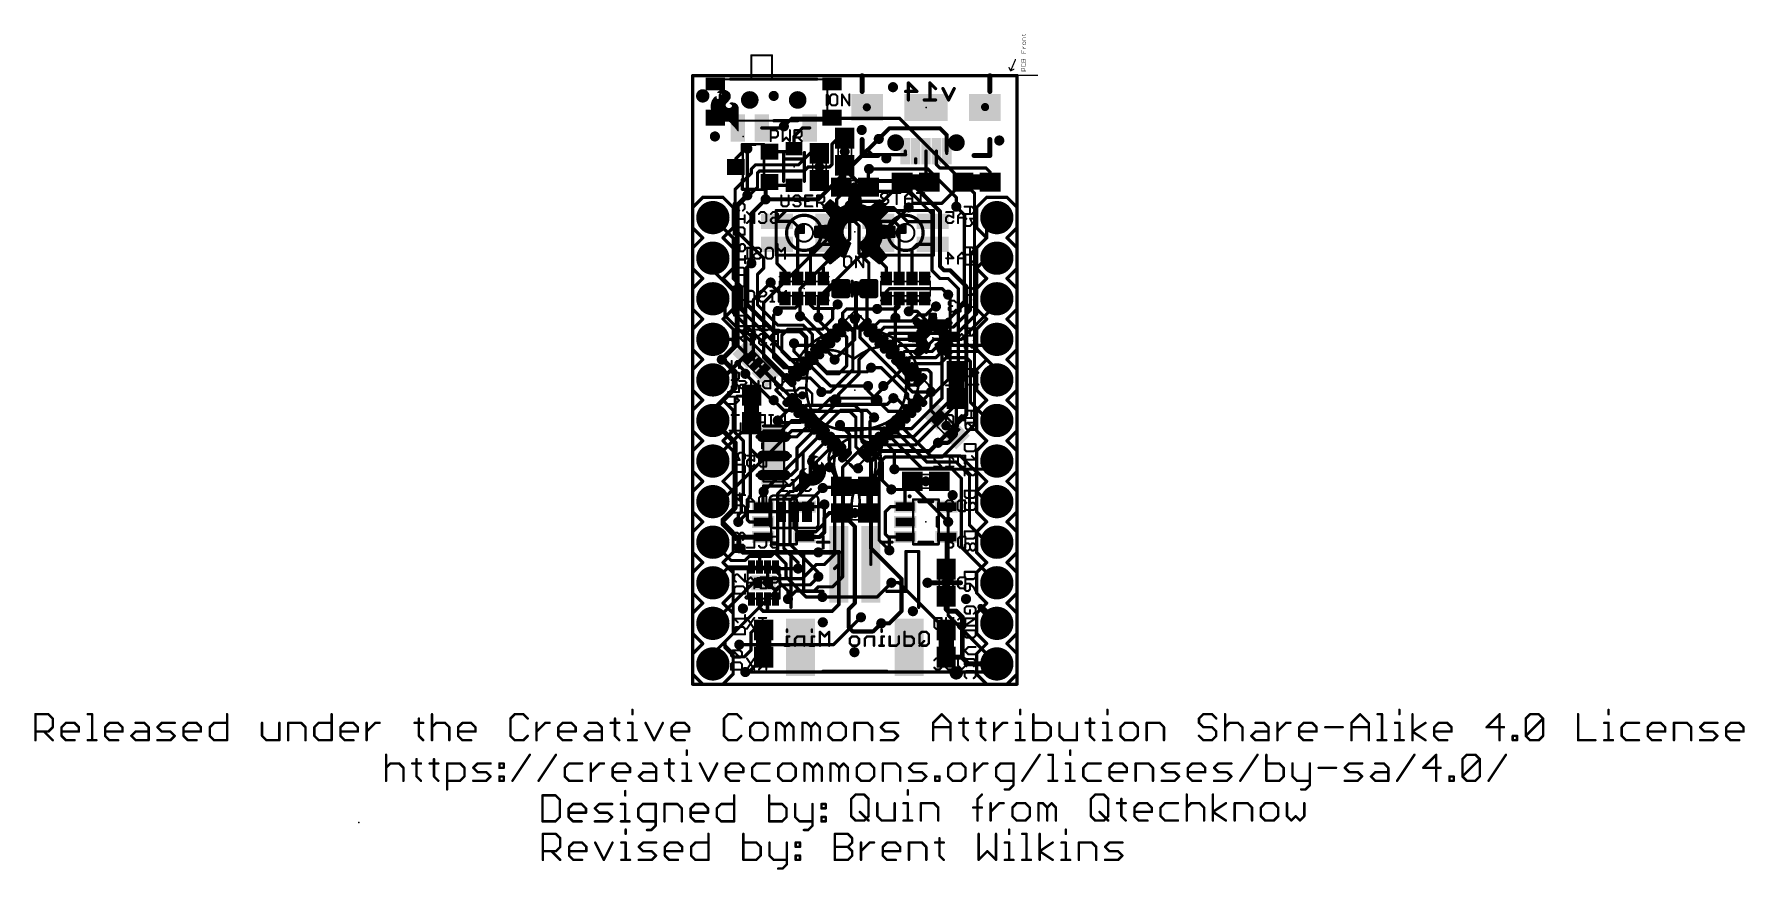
# Model space of a CAD drawing. Extents: x -41 to 66, y -12 to 41.
import ezdxf

# ---------------------------------------------------------------- set-up
doc = ezdxf.new("R2010")
doc.units = 0
for name, color, linetype in [('1', 12, 'CONTINUOUS'), ('16', 132, 'CONTINUOUS'), ('17', 110, 'CONTINUOUS'), ('18', 110, 'CONTINUOUS'), ('20', 53, 'CONTINUOUS'), ('21', 41, 'CONTINUOUS'), ('22', 40, 'CONTINUOUS'), ('23', 53, 'CONTINUOUS'), ('24', 53, 'CONTINUOUS'), ('29', 253, 'CONTINUOUS'), ('31', 253, 'CONTINUOUS'), ('41', 12, 'CONTINUOUS'), ('51', 53, 'CONTINUOUS')]:
    doc.layers.add(name, color=color, linetype=linetype)

# ---------------------------------------------------------------- blocks, each defined once
blk = doc.blocks.new('RECT')
blk.add_solid([(-0.5, -0.5), (0.5, -0.5), (-0.5, 0.5), (0.5, 0.5)])
blk = doc.blocks.new('RECT160000X160000R30')
at = {"const_width": 0.15}
blk.add_lwpolyline([(0.425, -0.35), (0.425, 0.35, 0.4142), (0.35, 0.425), (-0.35, 0.425, 0.4142), (-0.425, 0.35), (-0.425, -0.35, 0.4142), (-0.35, -0.425), (0.35, -0.425, 0.4142)], format="xyb", close=True, dxfattribs=at)
blk.add_solid([(-0.3754, -0.3754), (0.3754, -0.3754), (-0.3754, 0.3754), (0.3754, 0.3754)])
blk = doc.blocks.new('RECT192512X192512R30')
at = {"const_width": 0.1805}
blk.add_lwpolyline([(0.5114, -0.4211), (0.5114, 0.4211, 0.4142), (0.4211, 0.5114), (-0.4211, 0.5114, 0.4142), (-0.5114, 0.4211), (-0.5114, -0.4211, 0.4142), (-0.4211, -0.5114), (0.4211, -0.5114, 0.4142)], format="xyb", close=True, dxfattribs=at)
blk.add_solid([(-0.4465, -0.4465), (0.4465, -0.4465), (-0.4465, 0.4465), (0.4465, 0.4465)])
blk = doc.blocks.new('PIE')
at = {"const_width": 0.5}
blk.add_lwpolyline([(0, -0.25, 1), (0, 0.25, 1), (0, -0.25)], format="xyb", dxfattribs=at)
blk = doc.blocks.new('ROUNDP')
at = {"const_width": 0.5}
blk.add_lwpolyline([(0, -0.25, 1), (0, 0.25, 1), (0, -0.25)], format="xyb", dxfattribs=at)
blk = doc.blocks.new('RECT128000X48000R85')
at = {"const_width": 0.1275}
blk.add_lwpolyline([(0.3362, -0.0225), (0.3362, 0.0225, 0.4142), (0.2725, 0.0863), (-0.2725, 0.0863, 0.4142), (-0.3362, 0.0225), (-0.3362, -0.0225, 0.4142), (-0.2725, -0.0863), (0.2725, -0.0863, 0.4142)], format="xyb", close=True, dxfattribs=at)
blk.add_solid([(-0.2979, -0.0479), (0.2979, -0.0479), (-0.2979, 0.0479), (0.2979, 0.0479)])
blk = doc.blocks.new('RECT160512X80512R85')
at = {"const_width": 0.2139}
blk.add_lwpolyline([(0.3947, -0.0377), (0.3947, 0.0377, 0.4142), (0.2877, 0.1447), (-0.2877, 0.1447, 0.4142), (-0.3947, 0.0377), (-0.3947, -0.0377, 0.4142), (-0.2877, -0.1447), (0.2877, -0.1447, 0.4142)], format="xyb", close=True, dxfattribs=at)
blk.add_solid([(-0.3131, -0.0631), (0.3131, -0.0631), (-0.3131, 0.0631), (0.3131, 0.0631)])
blk = doc.blocks.new('RECT72000X304800R100')
at = {"const_width": 0.225}
blk.add_lwpolyline([(0.1125, -0.7275), (0.1125, 0.7275, 0.4142), (0, 0.84), (0, 0.84, 0.4142), (-0.1125, 0.7275), (-0.1125, -0.7275, 0.4142), (0, -0.84), (0, -0.84, 0.4142)], format="xyb", close=True, dxfattribs=at)
blk.add_solid([(-0.0254, -0.7529), (0.0254, -0.7529), (-0.0254, 0.7529), (0.0254, 0.7529)])
blk = doc.blocks.new('RECT104512X337312R100')
at = {"const_width": 0.3266}
blk.add_lwpolyline([(0.1633, -0.7275), (0.1633, 0.7275, 0.4142), (0, 0.8908), (0, 0.8908, 0.4142), (-0.1633, 0.7275), (-0.1633, -0.7275, 0.4142), (0, -0.8908), (0, -0.8908, 0.4142)], format="xyb", close=True, dxfattribs=at)
blk.add_solid([(-0.0254, -0.7529), (0.0254, -0.7529), (-0.0254, 0.7529), (0.0254, 0.7529)])
blk = doc.blocks.new('ROUNDV')
at = {"const_width": 0.5}
blk.add_lwpolyline([(0, -0.25, 1), (0, 0.25, 1), (0, -0.25)], format="xyb", dxfattribs=at)

msp = doc.modelspace()

# ---------------------------------------------------------------- linework, layer by layer
at = {"layer": '1'}
for points, const_width in [([(0, 38.1), (20.32, 38.1)], 0.2032), ([(0, 0), (0, 38.1)], 0.2032), ([(20.32, 38.1), (20.32, 0)], 0.2032), ([(5.616, 34.826), (4.33, 34.826)], 0.2032), ([(5.715, 34.925), (5.616, 34.826)], 0.2032), ([(6.886, 34.826), (6.35, 34.29)], 0.2032), ([(6.35, 34.29), (6.35, 33.535)], 0.2032), ([(7.33, 34.826), (6.886, 34.826)], 0.2032), ([(9.3735, 34.036), (9.525, 34.1875)], 0.2032), ([(12.319, 34.798), (11.6586, 34.1376)], 0.254), ([(15.494, 34.798), (12.319, 34.798)], 0.254), ([(15.494, 34.798), (15.915, 34.377)], 0.254), ([(15.915, 34.377), (15.915, 33.375)], 0.254), ([(2.71, 32.9106), (3.3274, 33.528)], 0.2032), ([(3.3274, 33.528), (3.429, 33.528)], 0.2032), ([(4.81, 33.335), (6.15, 33.335)], 0.2032), ([(6.15, 33.335), (6.35, 33.535)], 0.2032), ([(7.3524, 33.235), (6.6294, 32.512)], 0.2032), ([(7.9375, 33.235), (7.3524, 33.235)], 0.2032), ([(8.7313, 33.8137), (8.9535, 34.036)], 0.2032), ([(8.7313, 32.5438), (8.7313, 33.8137)], 0.2032), ([(8.9535, 34.036), (9.3735, 34.036)], 0.2032), ([(10.93, 33.4725), (9.945, 32.4875)], 0.2032), ([(11.2555, 33.147), (10.93, 33.4725)], 0.2032), ([(13.335, 33.147), (11.2555, 33.147)], 0.2032), ([(13.315, 33.375), (13.315, 33.167)], 0.2032), ([(13.315, 33.167), (13.335, 33.147)], 0.2032), ([(14.615, 33.375), (14.615, 31.6375)], 0.2032), ([(15.265, 33.375), (15.265, 32.5251)], 0.2032), ([(15.915, 33.375), (15.915, 33.234)], 0.2032), ([(2.71, 32.385), (2.71, 32.9106)], 0.2032), ([(3.937, 32.512), (3.683, 32.258)], 0.2032), ([(3.683, 32.258), (3.683, 32.004)], 0.2032), ([(6.6294, 32.512), (3.937, 32.512)], 0.2032), ([(4.064, 32.004), (4.191, 32.131)], 0.2032), ([(6.985, 32.131), (4.191, 32.131)], 0.2032), ([(7.239, 32.385), (6.985, 32.131)], 0.2032), ([(8.5725, 32.385), (7.239, 32.385)], 0.2032), ([(8.5725, 32.385), (8.7313, 32.5438)], 0.2032), ([(9.525, 32.4875), (9.945, 32.4875)], 0.2032), ([(9.525, 32.4875), (9.525, 31.33)], 0.2032), ([(11.01, 32.219), (11.049, 32.258)], 0.2032), ([(11.01, 31.115), (11.01, 32.219)], 0.2032), ([(13.97, 32.893), (13.97, 32.639)], 0.2032), ([(15.4686, 32.3215), (15.265, 32.5251)], 0.2032), ([(18.3642, 32.3215), (15.4686, 32.3215)], 0.2032), ([(18.63, 32.0557), (18.3642, 32.3215)], 0.2032), ([(18.63, 31.4325), (18.63, 32.0557)], 0.2032), ([(3.683, 32.004), (2.667, 30.988)], 0.2032), ([(2.667, 30.988), (2.667, 28.448)], 0.2032), ([(3.556, 30.607), (4.064, 31.115)], 0.2032), ([(4.064, 31.115), (4.064, 32.004)], 0.2032), ([(4.572, 30.353), (4.572, 31.197)], 0.254), ([(4.572, 31.197), (4.81, 31.435)], 0.2032), ([(4.81, 31.435), (5.01, 31.235)], 0.2032), ([(6.35, 31.235), (5.01, 31.235)], 0.2032), ([(6.47, 31.115), (6.35, 31.235)], 0.2032), ([(7.9375, 31.535), (7.9375, 31.1785)], 0.2032), ([(9.525, 31.33), (9.31, 31.115)], 0.2032), ([(11.9135, 30.226), (13.12, 31.4325)], 0.2032), ([(14.615, 31.6375), (14.82, 31.4325)], 0.2032), ([(15.5965, 30.099), (16.93, 31.4325)], 0.2032), ([(3.429, 30.607), (3.556, 30.607)], 0.2032), ([(10.3632, 29.972), (9.8425, 29.972)], 0.2032), ([(10.6172, 30.226), (10.3632, 29.972)], 0.2032), ([(10.6172, 30.226), (11.9135, 30.226)], 0.2032), ([(13.7795, 30.099), (13.5255, 29.845)], 0.2032), ([(13.7795, 30.099), (15.5965, 30.099)], 0.2032), ([(17.018, 29.3878), (16.51, 29.8958)], 0.2032), ([(2.54, 27.94), (1.27, 29.21)], 0.2032), ([(5.285, 28.9825), (6.26, 28.9825)], 0.2032), ([(6.585, 28.6575), (6.26, 28.9825)], 0.2032), ([(8.685, 28.9825), (10.1346, 28.9825)], 0.2032), ([(10.1346, 28.9825), (10.1606, 28.9566)], 0.2032), ([(10.16, 28.956), (10.1606, 28.9566)], 0.2032), ([(10.1606, 28.9566), (10.414, 29.21)], 0.2032), ([(10.1606, 28.9566), (10.414, 28.7031)], 0.2032), ([(10.414, 29.464), (10.795, 29.845)], 0.2032), ([(10.414, 29.21), (10.414, 29.464)], 0.2032), ([(10.795, 29.845), (12.573, 29.845)], 0.2032), ([(11.635, 28.9825), (12.61, 28.9825)], 0.2032), ([(12.573, 29.845), (13.462, 28.956)], 0.2032), ([(12.935, 28.6575), (12.61, 28.9825)], 0.2032), ([(13.462, 28.956), (15.0085, 28.956)], 0.2032), ([(15.0085, 28.956), (15.035, 28.9825)], 0.2032), ([(17.018, 23.8125), (17.018, 29.3878)], 0.2032), ([(18.923, 29.21), (18.415, 28.702)], 0.2032), ([(19.05, 29.21), (18.923, 29.21)], 0.2032), ([(2.54, 25.4), (2.54, 27.94)], 0.2032), ([(2.667, 28.448), (4.445, 26.67)], 0.2032), ([(6.585, 25.39), (6.585, 28.6575)], 0.2032), ([(10.414, 28.7031), (10.414, 26.9875)], 0.2032), ([(12.935, 25.39), (12.935, 28.6575)], 0.2032), ([(18.415, 27.94), (17.399, 26.924)], 0.2032), ([(18.415, 28.702), (18.415, 27.94)], 0.2032), ([(5.285, 27.5325), (5.285, 26.338)], 0.2032), ([(7.8475, 27.5325), (7.385, 27.07)], 0.2032), ([(7.385, 25.39), (7.385, 27.07)], 0.2032), ([(8.685, 27.5325), (7.8475, 27.5325)], 0.2032), ([(11.037, 26.3645), (10.414, 26.9875)], 0.2032), ([(11.635, 27.5325), (11.635, 26.5758)], 0.2032), ([(14.0451, 27.5325), (13.735, 27.2224)], 0.2032), ([(13.735, 25.39), (13.735, 27.2224)], 0.2032), ([(15.035, 27.5325), (14.0451, 27.5325)], 0.2032), ([(17.399, 26.924), (17.399, 23.4315)], 0.2032), ([(1.27, 25.908), (1.27, 26.67)], 0.2032), ([(2.54, 24.638), (1.27, 25.908)], 0.2032), ([(3.429, 26.0985), (3.683, 26.3525)], 0.254), ([(3.429, 23.749), (3.429, 26.0985)], 0.254), ([(4.445, 26.035), (4.064, 25.654)], 0.2032), ([(4.064, 25.654), (4.064, 23.749)], 0.2032), ([(4.445, 26.67), (4.445, 26.035)], 0.2032), ([(5.285, 26.338), (5.785, 25.838)], 0.2032), ([(5.785, 25.838), (5.785, 25.39)], 0.2032), ([(8.185, 25.39), (8.185, 26.092)], 0.2032), ([(11.037, 24.765), (11.037, 26.3645)], 0.2032), ([(12.135, 26.0758), (11.635, 26.5758)], 0.2032), ([(12.135, 25.39), (12.135, 26.0758)], 0.2032), ([(18.415, 26.67), (17.78, 26.035)], 0.2032), ([(17.78, 26.035), (17.78, 23.1775)], 0.2032), ([(19.05, 26.67), (18.415, 26.67)], 0.2032), ([(3.048, 24.892), (2.54, 25.4)], 0.2032), ([(2.54, 23.2663), (2.54, 24.638)], 0.2032), ([(3.048, 23.4356), (3.048, 24.892)], 0.2032), ([(4.8895, 25.0355), (4.8895, 25.146)], 0.2032), ([(5.785, 24.14), (4.8895, 25.0355)], 0.2032), ([(8.6576, 24.765), (8.185, 24.2924)], 0.2032), ([(9.283, 24.765), (8.6576, 24.765)], 0.2032), ([(11.037, 24.626), (10.922, 24.511)], 0.2032), ([(11.037, 24.765), (11.037, 24.626)], 0.2032), ([(12.135, 24.581), (12.319, 24.765)], 0.2032), ([(12.135, 24.14), (12.135, 24.581)], 0.2032), ([(12.319, 24.765), (15.621, 24.765)], 0.2032), ([(15.621, 24.765), (16.002, 24.384)], 0.2032), ([(1.27, 24.13), (1.524, 24.13)], 0.2032), ([(1.524, 24.13), (2.032, 23.622)], 0.2032), ([(2.032, 23.622), (2.032, 23.0672)], 0.2032), ([(5.08, 22.098), (3.429, 23.749)], 0.254), ([(4.064, 23.749), (5.334, 22.479)], 0.2032), ([(5.5118, 23.5458), (5.334, 23.368)], 0.2032), ([(6.4262, 23.5458), (5.5118, 23.5458)], 0.2032), ([(6.585, 23.7046), (6.4262, 23.5458)], 0.2032), ([(6.585, 24.14), (6.585, 23.7046)], 0.2032), ([(7.385, 24.14), (7.385, 23.73)], 0.2032), ([(7.385, 23.73), (7.5946, 23.5204)], 0.2032), ([(7.5946, 23.5204), (8.8265, 23.5204)], 0.2032), ([(8.185, 24.2924), (8.185, 24.14)], 0.2032), ([(8.8265, 23.5204), (9.0805, 23.7744)], 0.2032), ([(10.922, 24.511), (10.922, 22.6528)], 0.2032), ([(12.8016, 23.495), (11.557, 23.495)], 0.2032), ([(12.8016, 23.495), (12.9286, 23.622)], 0.2032), ([(12.9286, 24.1336), (12.935, 24.14)], 0.2032), ([(12.9286, 23.622), (12.9286, 24.1336)], 0.2032), ([(13.5382, 23.3426), (13.735, 23.5394)], 0.2032), ([(13.735, 24.14), (13.735, 23.5394)], 0.2032), ([(14.986, 23.495), (14.605, 23.114)], 0.2032), ([(17.018, 23.8125), (15.9385, 22.733)], 0.2032), ([(18.542, 23.622), (19.05, 24.13)], 0.2032), ([(18.542, 23.3045), (18.542, 23.622)], 0.2032), ([(2.032, 23.0672), (6.0629, 19.0364)], 0.2032), ([(2.54, 23.2663), (6.4164, 19.3899)], 0.2032), ([(3.048, 23.4356), (6.755, 19.7285)], 0.2032), ([(5.334, 22.479), (6.9215, 22.479)], 0.2032), ([(6.731, 23.0378), (6.9215, 23.0378)], 0.2032), ([(6.9215, 23.0378), (8.4929, 21.4664)], 0.2032), ([(6.9215, 22.479), (7.493, 21.9075)], 0.2032), ([(7.874, 22.9616), (7.874, 22.7924)], 0.2032), ([(7.874, 22.7924), (8.8465, 21.82)], 0.2032), ([(9.5386, 22.5121), (9.6189, 22.5121)], 0.2032), ([(9.6189, 22.5121), (10.033, 22.098)], 0.2032), ([(10.4775, 22.2083), (10.7814, 22.5121)], 0.2032), ([(10.922, 22.6528), (10.7814, 22.5121)], 0.2032), ([(11.7093, 22.733), (11.1349, 22.1586)], 0.2032), ([(13.716, 22.733), (11.7093, 22.733)], 0.2032), ([(14.097, 23.114), (13.716, 22.733)], 0.2032), ([(14.351, 22.733), (13.97, 22.352)], 0.2032), ([(14.605, 23.114), (14.097, 23.114)], 0.2032), ([(15.9385, 22.733), (14.351, 22.733)], 0.2032), ([(16.3195, 22.352), (17.399, 23.4315)], 0.2032), ([(16.5735, 21.971), (17.78, 23.1775)], 0.2032), ([(16.8275, 21.59), (18.542, 23.3045)], 0.2032), ([(1.27, 21.59), (2.4384, 21.59)], 0.2032), ([(2.4384, 21.59), (3.3868, 20.6416)], 0.2032), ([(5.08, 22.098), (6.731, 22.098)], 0.254), ([(6.35, 21.336), (6.35, 20.8407)], 0.2032), ([(6.731, 22.098), (7.112, 21.717)], 0.254), ([(7.112, 21.717), (7.112, 20.7559)], 0.254), ([(7.493, 21.9075), (7.493, 21.082)], 0.2032), ([(8.509, 22.1574), (8.8465, 21.82)], 0.2032), ([(9.1851, 22.1586), (9.2104, 22.1586)], 0.2032), ([(9.2104, 22.1586), (9.652, 21.717)], 0.2032), ([(9.652, 21.717), (9.652, 19.939)], 0.2032), ([(10.033, 22.098), (10.033, 19.685)], 0.2032), ([(10.4775, 21.717), (10.4775, 22.2083)], 0.2032), ([(11.1443, 21.0503), (10.4775, 21.717)], 0.2032), ([(12.0056, 22.352), (11.4735, 21.82)], 0.2032), ([(12.3317, 21.971), (11.8271, 21.4664)], 0.2032), ([(13.97, 22.352), (12.0056, 22.352)], 0.2032), ([(12.6279, 21.59), (12.1657, 21.1278)], 0.2032), ([(14.224, 21.971), (12.3317, 21.971)], 0.2032), ([(14.478, 21.59), (12.6279, 21.59)], 0.2032), ([(14.605, 22.352), (14.224, 21.971)], 0.2032), ([(14.859, 21.971), (14.478, 21.59)], 0.2032), ([(16.3195, 22.352), (14.605, 22.352)], 0.2032), ([(15.113, 21.59), (14.732, 21.209)], 0.2032), ([(16.5735, 21.971), (14.859, 21.971)], 0.2032), ([(16.8275, 21.59), (15.113, 21.59)], 0.2032), ([(18.796, 21.59), (18.415, 21.209)], 0.2032), ([(19.05, 21.59), (18.796, 21.59)], 0.2032), ([(1.8288, 20.32), (1.905, 20.32)], 0.3048), ([(1.905, 20.32), (2.667, 19.558)], 0.3048), ([(3.3868, 20.6416), (2.921, 20.1759)], 0.2032), ([(6.35, 20.8407), (7.1086, 20.0821)], 0.2032), ([(7.112, 20.7559), (7.4472, 20.4207)], 0.254), ([(7.4472, 20.4207), (8.4369, 19.431)], 0.2032), ([(7.493, 21.082), (7.8007, 20.7743)], 0.2032), ([(8.89, 20.3921), (8.1543, 21.1278)], 0.2032), ([(8.89, 20.32), (8.89, 20.3921)], 0.2032), ([(10.414, 20.32), (11.1443, 21.0503)], 0.2032), ([(10.414, 20.32), (10.414, 19.431)], 0.2032), ([(13.462, 18.7325), (11.1443, 21.0503)], 0.2032), ([(12.954, 21.209), (12.5193, 20.7743)], 0.2032), ([(13.2801, 20.828), (12.8728, 20.4207)], 0.2032), ([(14.732, 21.209), (12.954, 21.209)], 0.2032), ([(13.5763, 20.447), (13.2114, 20.0821)], 0.2032), ([(14.986, 20.828), (13.2801, 20.828)], 0.2032), ([(15.24, 20.447), (13.5763, 20.447)], 0.2032), ([(15.367, 21.209), (14.986, 20.828)], 0.2032), ([(15.621, 20.828), (15.24, 20.447)], 0.2032), ([(18.415, 21.209), (15.367, 21.209)], 0.2032), ([(15.875, 20.447), (15.494, 20.066)], 0.2032), ([(17.907, 20.828), (15.621, 20.828)], 0.2032), ([(17.145, 20.447), (15.875, 20.447)], 0.2032), ([(17.399, 20.193), (17.145, 20.447)], 0.2032), ([(17.907, 20.828), (19.05, 19.685)], 0.2032), ([(2.667, 19.558), (2.667, 18.542)], 0.3048), ([(2.921, 19.939), (2.921, 20.1759)], 0.2032), ([(2.921, 19.939), (3.302, 19.558)], 0.2032), ([(3.302, 19.558), (3.302, 19.431)], 0.2032), ([(5.6388, 18.3896), (4.5888, 19.4396)], 0.1524), ([(9.144, 19.431), (8.4369, 19.431)], 0.2032), ([(10.033, 19.685), (8.636, 18.288)], 0.2032), ([(9.652, 19.939), (9.144, 19.431)], 0.2032), ([(10.414, 19.431), (9.144, 18.161)], 0.2032), ([(11.811, 19.812), (11.176, 19.812)], 0.2032), ([(13.462, 18.161), (11.811, 19.812)], 0.2032), ([(13.9024, 20.066), (13.565, 19.7285)], 0.2032), ([(15.494, 20.066), (13.9024, 20.066)], 0.2032), ([(14.1987, 19.685), (13.9036, 19.3899)], 0.2032), ([(14.732, 19.685), (14.1987, 19.685)], 0.2032), ([(14.9225, 19.4945), (14.732, 19.685)], 0.2032), ([(14.9225, 18.288), (14.9225, 19.4945)], 0.2032), ([(15.2155, 18.288), (16.51, 19.5825)], 0.2032), ([(17.399, 17.653), (17.399, 20.193)], 0.2032), ([(19.05, 19.685), (19.05, 19.05)], 0.2032), ([(2.667, 18.542), (1.27, 17.145)], 0.3048), ([(6.5278, 18.3896), (5.6388, 18.3896)], 0.1524), ([(6.6802, 18.542), (6.5278, 18.3896)], 0.1524), ([(7.1374, 18.542), (6.6802, 18.542)], 0.1524), ([(7.493, 18.1864), (7.1374, 18.542)], 0.1524), ([(7.493, 17.4625), (7.493, 18.1864)], 0.1524), ([(8.636, 18.288), (8.0645, 18.288)], 0.2032), ([(9.144, 18.161), (9.144, 17.4625)], 0.2032), ([(10.9855, 18.669), (10.9855, 18.3515)], 0.2032), ([(10.9855, 18.3515), (12.2555, 17.0815)], 0.2032), ([(13.97, 18.7325), (13.462, 18.7325)], 0.2032), ([(13.462, 17.907), (13.462, 18.161)], 0.2032), ([(14.2571, 19.0196), (13.97, 18.7325)], 0.2032), ([(14.2571, 19.0364), (14.2571, 19.0196)], 0.2032), ([(14.4281, 17.7936), (14.9225, 18.288)], 0.2032), ([(14.9225, 17.145), (14.9225, 18.288)], 0.2032), ([(15.2155, 18.288), (14.9225, 18.288)], 0.2032), ([(1.27, 17.145), (1.27, 16.51)], 0.3048), ([(2.667, 17.907), (2.794, 18.034)], 0.2032), ([(2.667, 15.748), (2.667, 17.907)], 0.2032), ([(2.794, 18.034), (3.5061, 18.034)], 0.2032), ([(3.5061, 18.034), (3.5687, 18.0966)], 0.2032), ([(3.5687, 18.0966), (3.6957, 18.0966)], 0.2032), ([(5.715, 17.145), (5.08, 17.78)], 0.2032), ([(5.715, 17.145), (6.1213, 17.145)], 0.2032), ([(6.354, 18.0848), (6.0629, 17.7936)], 0.2032), ([(6.1213, 17.145), (6.4164, 17.4401)], 0.2032), ([(6.8707, 18.0848), (6.354, 18.0848)], 0.2032), ([(7.1161, 17.4625), (6.755, 17.1015)], 0.2032), ([(7.4422, 17.0815), (7.1086, 16.7479)], 0.2032), ([(7.1161, 17.4625), (7.493, 17.4625)], 0.2032), ([(9.8425, 17.0815), (7.4422, 17.0815)], 0.2032), ([(7.493, 17.4625), (9.144, 17.4625)], 0.2032), ([(9.144, 17.4625), (10.16, 17.4625)], 0.2032), ([(10.2235, 16.7005), (9.8425, 17.0815)], 0.2032), ([(10.16, 17.4625), (10.6045, 17.018)], 0.2032), ([(12.2555, 17.0815), (12.8778, 17.0815)], 0.2032), ([(12.573, 17.907), (12.7594, 17.907)], 0.2032), ([(12.7594, 17.907), (13.565, 17.1015)], 0.2032), ([(12.8778, 17.0815), (13.2114, 16.7479)], 0.2032), ([(13.9036, 17.4654), (13.462, 17.907)], 0.2032), ([(13.9036, 17.4401), (13.9036, 17.4654)], 0.2032), ([(14.2571, 17.7936), (14.4281, 17.7936)], 0.2032), ([(15.274, 16.7935), (14.9225, 17.145)], 0.2032), ([(16.51, 17.8825), (16.51, 15.6254)], 0.2032), ([(18.542, 16.51), (17.399, 17.653)], 0.2032), ([(1.27, 16.51), (2.667, 15.113)], 0.3048), ([(3.6195, 14.732), (3.6195, 16.2223)], 0.2032), ([(5.334, 16.51), (5.461, 16.383)], 0.2032), ([(5.461, 16.383), (6.7437, 16.383)], 0.2032), ([(6.5254, 15.4875), (7.4472, 16.4093)], 0.2032), ([(6.5405, 14.7955), (7.8007, 16.0557)], 0.2032), ([(6.7437, 16.383), (7.1086, 16.7479)], 0.2032), ([(6.8707, 16.51), (7.1086, 16.7479)], 0.2032), ([(7.1086, 16.7479), (7.0959, 16.7479)], 0.2032), ([(7.1086, 16.7479), (7.1086, 16.7606)], 0.2032), ([(9.8425, 15.621), (9.2329, 16.2306)], 0.2032), ([(10.2235, 14.859), (10.2235, 16.7005)], 0.2032), ([(10.6045, 15.2018), (10.6045, 17.018)], 0.2032), ([(11.3665, 16.7005), (11.1125, 16.4465)], 0.2032), ([(11.1125, 16.4465), (11.1125, 15.3711)], 0.2032), ([(14.6685, 13.9065), (12.5193, 16.0557)], 0.2032), ([(13.208, 16.0741), (12.8728, 16.4093)], 0.2032), ([(13.208, 16.002), (13.208, 16.0741)], 0.2032), ([(14.9225, 14.2875), (13.208, 16.002)], 0.2032), ([(19.05, 16.51), (18.542, 16.51)], 0.2032), ([(2.667, 15.113), (2.667, 11.049)], 0.3048), ([(3.175, 15.24), (2.667, 15.748)], 0.2032), ([(3.175, 11.938), (3.175, 15.24)], 0.2032), ([(4.064, 15.4875), (5.08, 15.4875)], 0.254), ([(5.08, 15.4875), (6.096, 15.4875)], 0.254), ([(6.096, 15.4875), (6.5254, 15.4875)], 0.2032), ([(8.0822, 15.7022), (6.9215, 14.5415)], 0.2032), ([(7.366, 14.2367), (8.4929, 15.3636)], 0.2032), ([(7.747, 13.9106), (8.8465, 15.01)], 0.2032), ([(8.1543, 15.7022), (8.0822, 15.7022)], 0.2032), ([(8.8465, 15.01), (8.787, 15.01)], 0.2032), ([(9.8425, 14.6217), (9.8425, 15.621)], 0.2032), ([(10.6045, 15.2018), (11.1349, 14.6714)], 0.2032), ([(11.1125, 15.3711), (11.4735, 15.01)], 0.2032), ([(12.6365, 14.5542), (11.8271, 15.3636)], 0.2032), ([(14.3424, 13.5255), (12.1657, 15.7022)], 0.2032), ([(15.367, 15.113), (15.9976, 15.113)], 0.254), ([(15.9976, 15.113), (16.476, 15.5915)], 0.254), ([(16.51, 15.6254), (16.476, 15.5915)], 0.2032), ([(4.064, 14.2875), (3.6195, 14.732)], 0.2032), ([(3.6195, 14.732), (3.6195, 11.7475)], 0.2032), ([(5.08, 14.2875), (4.064, 14.2875)], 0.254), ([(6.096, 14.2875), (4.064, 14.2875)], 0.2032), ([(5.08, 14.2875), (6.096, 14.2875)], 0.254), ([(6.5405, 13.462), (6.5405, 14.7955)], 0.2032), ([(6.9215, 14.5415), (6.9215, 13.2715)], 0.2032), ([(7.366, 13.1445), (7.366, 14.2367)], 0.2032), ([(7.747, 12.954), (7.747, 13.9106)], 0.2032), ([(9.1851, 14.6461), (8.5725, 14.0335)], 0.2032), ([(8.5725, 14.0335), (8.5725, 13.589)], 0.2032), ([(9.1851, 14.6714), (9.1851, 14.6461)], 0.2032), ([(9.8425, 14.6217), (9.5386, 14.3179)], 0.2032), ([(10.7646, 14.3179), (10.2235, 14.859)], 0.2032), ([(10.7814, 14.3179), (10.7646, 14.3179)], 0.2032), ([(11.01, 14.0892), (10.7814, 14.3179)], 0.2032), ([(11.1349, 14.6714), (11.1349, 14.6461)], 0.2032), ([(11.1349, 14.6461), (11.8745, 13.9065)], 0.2032), ([(11.8745, 13.9065), (11.8745, 12.7635)], 0.2032), ([(12.6365, 13.462), (12.6365, 14.5542)], 0.2032), ([(16.51, 13.9065), (14.6685, 13.9065)], 0.2032), ([(16.764, 14.2875), (14.9225, 14.2875)], 0.2032), ([(17.3355, 13.081), (16.51, 13.9065)], 0.2032), ([(17.78, 13.2715), (16.764, 14.2875)], 0.2032), ([(5.08, 13.0875), (4.064, 13.0875)], 0.254), ([(5.08, 13.0875), (6.096, 13.0875)], 0.254), ([(6.096, 12.446), (6.9215, 13.2715)], 0.2032), ([(6.096, 13.0875), (6.166, 13.0875)], 0.2032), ([(6.166, 13.0875), (6.5405, 13.462)], 0.2032), ([(6.2865, 12.065), (7.366, 13.1445)], 0.2032), ([(6.477, 11.684), (7.747, 12.954)], 0.2032), ([(11.8745, 12.7635), (12.446, 12.192)], 0.2032), ([(16.1925, 13.5255), (14.3424, 13.5255)], 0.2032), ([(16.8275, 12.8905), (16.1925, 13.5255)], 0.2032), ([(16.8275, 8.5725), (16.8275, 12.8905)], 0.2032), ([(17.3355, 9.9695), (17.3355, 13.081)], 0.2032), ([(17.78, 12.065), (17.78, 13.2715)], 0.2032), ([(3.048, 11.811), (3.175, 11.938)], 0.2032), ([(3.048, 10.795), (3.048, 11.811)], 0.2032), ([(3.6195, 11.7475), (3.429, 11.557)], 0.2032), ([(4.4149, 12.0349), (4.445, 12.065)], 0.2032), ([(4.4149, 11.11), (4.4149, 12.0349)], 0.2032), ([(5.334, 11.938), (5.842, 12.446)], 0.2032), ([(5.334, 8.4455), (5.334, 11.938)], 0.2032), ([(5.715, 11.684), (6.096, 12.065)], 0.2032), ([(5.715, 8.509), (5.715, 11.684)], 0.2032), ([(5.842, 12.446), (6.096, 12.446)], 0.2032), ([(6.096, 12.065), (6.2865, 12.065)], 0.2032), ([(6.096, 11.4935), (6.2865, 11.684)], 0.2032), ([(6.2865, 11.684), (6.477, 11.684)], 0.2032), ([(8.1534, 12.2809), (8.1915, 12.319)], 0.2032), ([(8.1915, 12.319), (9.2465, 12.319)], 0.2032), ([(9.2465, 12.319), (9.31, 12.3825)], 0.2032), ([(11.01, 10.7188), (11.01, 12.3825)], 0.2032), ([(13.3049, 12.2499), (13.755, 12.7)], 0.2032), ([(13.3049, 11.11), (13.3049, 12.2499)], 0.2032), ([(18.415, 11.43), (17.78, 12.065)], 0.2032), ([(2.667, 11.049), (1.905, 10.287)], 0.3048), ([(2.8575, 10.6045), (3.048, 10.795)], 0.2032), ([(3.429, 11.557), (3.429, 10.287)], 0.2032), ([(6.096, 8.763), (6.096, 11.4935)], 0.2032), ([(7.0151, 11.11), (8.1128, 11.11)], 0.2032), ([(8.1128, 11.11), (8.255, 11.2522)], 0.2032), ([(8.255, 10.414), (8.5598, 10.7188)], 0.254), ([(8.5598, 10.7188), (9.31, 10.7188)], 0.254), ([(10.16, 9.8688), (9.31, 10.7188)], 0.254), ([(11.16, 10.5688), (11.01, 10.7188)], 0.2032), ([(12.38, 11.11), (12.065, 10.795)], 0.2032), ([(12.065, 10.795), (12.065, 9.398)], 0.2032), ([(13.3049, 11.11), (12.38, 11.11)], 0.2032), ([(16.002, 11.0131), (15.9051, 11.11)], 0.2032), ([(16.002, 10.16), (16.002, 11.0131)], 0.2032), ([(19.05, 11.43), (18.415, 11.43)], 0.2032), ([(1.905, 10.287), (1.905, 10.033)], 0.3048), ([(1.905, 10.033), (2.728, 9.21)], 0.3048), ([(2.8575, 10.16), (2.8575, 10.6045)], 0.2032), ([(3.556, 10.16), (3.429, 10.287)], 0.2032), ([(4.4149, 10.16), (3.556, 10.16)], 0.2032), ([(7.94, 9.21), (8.255, 9.525)], 0.254), ([(8.255, 9.525), (8.255, 10.414)], 0.254), ([(10.16, 5.08), (10.16, 9.8688)], 0.254), ([(11.16, 7.51), (11.16, 10.5688)], 0.2032), ([(18.415, 8.89), (17.3355, 9.9695)], 0.2032), ([(2.413, 7.747), (1.27, 8.89)], 0.2032), ([(2.8956, 9.21), (2.728, 9.21)], 0.2032), ([(4.4149, 9.21), (2.8956, 9.21)], 0.3048), ([(2.8956, 8.5344), (2.8956, 9.21)], 0.3048), ([(2.921, 8.509), (2.8956, 8.5344)], 0.3048), ([(6.604, 7.62), (5.715, 8.509)], 0.2032), ([(6.096, 8.763), (7.874, 6.985)], 0.2032), ([(7.0151, 9.21), (7.94, 9.21)], 0.254), ([(12.1285, 9.3345), (12.065, 9.398)], 0.2032), ([(12.253, 9.21), (12.1285, 9.3345)], 0.2032), ([(13.3049, 9.21), (12.253, 9.21)], 0.2032), ([(12.319, 9.144), (12.253, 9.21)], 0.2032), ([(12.319, 8.382), (12.319, 9.144)], 0.2032), ([(15.9051, 9.21), (15.555, 9.21)], 0.2032), ([(15.875, 9.1799), (15.9051, 9.21)], 0.2032), ([(15.875, 7.2), (15.875, 9.1799)], 0.2032), ([(19.05, 6.35), (16.8275, 8.5725)], 0.2032), ([(19.05, 8.89), (18.415, 8.89)], 0.2032), ([(2.413, 7.747), (3.2766, 7.747)], 0.2032), ([(3.2766, 7.747), (3.5306, 8.001)], 0.2032), ([(3.5306, 8.001), (4.1656, 8.001)], 0.2032), ([(4.1656, 8.001), (4.8895, 8.001)], 0.2032), ([(4.195, 7.9716), (4.1656, 8.001)], 0.2032), ([(4.195, 7.34), (4.195, 7.9716)], 0.2032), ([(4.8895, 8.001), (5.1372, 8.2486)], 0.2032), ([(5.1372, 8.2486), (5.334, 8.4455)], 0.2032), ([(5.842, 7.5438), (5.1372, 8.2486)], 0.2032), ([(5.842, 6.731), (5.842, 7.5438)], 0.2032), ([(6.604, 7.239), (6.604, 7.62)], 0.2032), ([(7.874, 8.255), (9.16, 8.255)], 0.3048), ([(8.89, 7.24), (9.16, 7.51)], 0.2032), ([(9.16, 4.9944), (9.16, 7.51)], 0.2286), ([(9.16, 8.255), (9.16, 7.51)], 0.2032), ([(15.565, 7.51), (15.875, 7.2)], 0.2032), ([(2.2508, 7.3308), (1.27, 6.35)], 0.2032), ([(2.26, 7.34), (2.2508, 7.3308)], 0.2032), ([(2.54, 7.3308), (2.2508, 7.3308)], 0.2032), ([(3.695, 7.34), (2.26, 7.34)], 0.2032), ([(2.54, 3.175), (2.54, 7.3308)], 0.2032), ([(4.4372, 6.35), (4.445, 6.35)], 0.2032), ([(4.695, 6.6178), (4.445, 6.3678)], 0.2032), ([(4.445, 6.3678), (4.445, 6.35)], 0.2032), ([(4.445, 6.35), (4.7166, 6.0784)], 0.2032), ([(4.695, 7.34), (4.695, 6.6178)], 0.2032), ([(5.195, 7.0986), (5.195, 7.34)], 0.2032), ([(5.461, 6.8326), (5.195, 7.0986)], 0.2032), ([(5.461, 6.8326), (5.461, 6.35)], 0.2032), ([(5.461, 6.35), (5.969, 5.842)], 0.2032), ([(7.112, 5.461), (5.842, 6.731)], 0.2032), ([(7.874, 6.985), (7.874, 6.731)], 0.2032), ([(12.446, 6.35), (12.915, 6.35)], 0.2032), ([(12.915, 6.35), (15.875, 3.39)], 0.2032), ([(16.7768, 6.35), (14.7066, 6.35)], 0.3048), ([(16.7768, 6.2982), (16.7768, 6.35)], 0.2032), ([(4.195, 5.36), (4.195, 4.7966)], 0.2286), ([(4.695, 5.36), (4.695, 4.5934)], 0.2286), ([(4.7166, 6.0784), (4.7166, 6.0706)], 0.2032), ([(4.9784, 6.0706), (4.7166, 6.0706)], 0.2032), ([(5.195, 5.854), (4.9784, 6.0706)], 0.2032), ([(5.195, 5.36), (5.195, 5.854)], 0.2032), ([(5.969, 5.842), (5.969, 5.334)], 0.2032), ([(8.128, 5.461), (7.112, 5.461)], 0.2032), ([(15.875, 4.699), (15.875, 5.5)], 0.3048), ([(4.195, 4.7966), (4.4196, 4.572)], 0.2286), ([(4.4196, 4.572), (4.6736, 4.572)], 0.2286), ([(4.695, 4.5934), (4.6736, 4.572)], 0.2286), ([(4.6736, 4.572), (8.7376, 4.572)], 0.2286), ([(8.7376, 4.572), (9.16, 4.9944)], 0.2286), ([(9.779, 4.699), (10.16, 5.08)], 0.254), ([(9.779, 3.556), (9.779, 4.699)], 0.254), ([(15.875, 4.699), (16.002, 4.572)], 0.3048), ([(16.002, 4.572), (16.51, 4.572)], 0.3048), ([(16.51, 4.572), (16.891, 4.191)], 0.3048), ([(16.891, 4.191), (16.891, 1.651)], 0.3048), ([(19.05, 3.81), (18.034, 4.826)], 0.4064), ([(2.032, 2.667), (2.54, 3.175)], 0.2032), ([(3.8218, 3.39), (3.6513, 3.2195)], 0.2032), ([(3.6513, 3.2195), (3.6513, 2.1273)], 0.2032), ([(4.445, 3.39), (3.8218, 3.39)], 0.2032), ([(10.033, 3.302), (9.779, 3.556)], 0.254), ([(11.303, 3.302), (10.033, 3.302)], 0.254), ([(11.811, 3.81), (11.303, 3.302)], 0.254), ([(2.032, 2.286), (2.032, 2.667)], 0.2032), ([(2.6035, 1.7145), (2.032, 2.286)], 0.2032), ([(3.048, 2.6035), (2.921, 2.4765)], 0.2032), ([(3.6513, 2.1273), (3.2385, 1.7145)], 0.2032), ([(3.2385, 1.7145), (2.6035, 1.7145)], 0.2032), ([(4.445, 1.69), (3.517, 0.762)], 0.2032), ([(15.875, 1.69), (16.852, 1.69)], 0.3048), ([(16.852, 1.69), (16.891, 1.651)], 0.3048), ([(16.891, 1.651), (17.272, 1.27)], 0.3048), ([(17.272, 1.27), (19.05, 1.27)], 0.3048), ([(20.32, 0), (0, 0)], 0.2032), ([(3.517, 0.762), (3.302, 0.762)], 0.2032)]:
    msp.add_lwpolyline(points, dxfattribs=dict(at, const_width=const_width))
for points, const_width in [([(0, 38.1508, 1), (0, 38.0492)], 0.1016), ([(0.0508, 38.1, 1), (-0.0508, 38.1)], 0.1016), ([(20.3708, 38.1, 1), (20.2692, 38.1)], 0.1016), ([(20.32, 38.0492, 1), (20.32, 38.1508)], 0.1016), ([(4.33, 34.8768, 1), (4.33, 34.7752)], 0.1016), ([(5.5801, 34.8619, 1), (5.6519, 34.7901)], 0.1016), ([(5.616, 34.7752, 1), (5.616, 34.8768)], 0.1016), ([(5.7509, 34.8891, 1), (5.6791, 34.9609)], 0.1016), ([(6.4008, 34.29, 1), (6.2992, 34.29)], 0.1016), ([(6.3141, 34.3259, 1), (6.3859, 34.2541)], 0.1016), ([(6.886, 34.8768, 1), (6.886, 34.7752)], 0.1016), ([(6.9219, 34.7901, 1), (6.8501, 34.8619)], 0.1016), ([(7.33, 34.7752, 1), (7.33, 34.8768)], 0.1016), ([(9.5609, 34.1516, 1), (9.4891, 34.2234)], 0.1016), ([(12.319, 34.8615, 1), (12.319, 34.7345)], 0.127), ([(12.3639, 34.7531, 1), (12.2741, 34.8429)], 0.127), ([(15.5389, 34.8429, 1), (15.4491, 34.7531)], 0.127), ([(15.494, 34.7345, 1), (15.494, 34.8615)], 0.127), ([(15.9785, 34.377, 1), (15.8515, 34.377)], 0.127), ([(15.8701, 34.3321, 1), (15.9599, 34.4219)], 0.127), ([(3.3274, 33.5788, 1), (3.3274, 33.4772)], 0.1016), ([(3.3633, 33.4921, 1), (3.2915, 33.5639)], 0.1016), ([(3.429, 33.4772, 1), (3.429, 33.5788)], 0.1016), ([(4.81, 33.3858, 1), (4.81, 33.2842)], 0.1016), ([(6.1141, 33.3709, 1), (6.1859, 33.2991)], 0.1016), ([(6.15, 33.2842, 1), (6.15, 33.3858)], 0.1016), ([(6.2992, 33.535, 1), (6.4008, 33.535)], 0.1016), ([(6.3859, 33.4991, 1), (6.3141, 33.5709)], 0.1016), ([(7.3524, 33.2858, 1), (7.3524, 33.1842)], 0.1016), ([(7.3883, 33.1991, 1), (7.3165, 33.2709)], 0.1016), ([(7.9375, 33.1842, 1), (7.9375, 33.2858)], 0.1016), ([(8.6953, 33.8497, 1), (8.7672, 33.7778)], 0.1016), ([(8.7821, 33.8137, 1), (8.6805, 33.8137)], 0.1016), ([(8.9535, 34.0868, 1), (8.9535, 33.9852)], 0.1016), ([(8.9894, 34.0001, 1), (8.9176, 34.0719)], 0.1016), ([(9.3376, 34.0719, 1), (9.4094, 34.0001)], 0.1016), ([(9.3735, 33.9852, 1), (9.3735, 34.0868)], 0.1016), ([(10.9659, 33.5084, 1), (10.8941, 33.4366)], 0.1016), ([(10.9659, 33.4366, 1), (10.8941, 33.5084)], 0.1016), ([(11.2555, 33.1978, 1), (11.2555, 33.0962)], 0.1016), ([(11.2196, 33.1111, 1), (11.2914, 33.1829)], 0.1016), ([(11.6137, 34.1825, 1), (11.7035, 34.0927)], 0.127), ([(13.3658, 33.375, 1), (13.2642, 33.375)], 0.1016), ([(13.3509, 33.2029, 1), (13.2791, 33.1311)], 0.1016), ([(13.2642, 33.167, 1), (13.3658, 33.167)], 0.1016), ([(13.2991, 33.1111, 1), (13.3709, 33.1829)], 0.1016), ([(13.335, 33.0962, 1), (13.335, 33.1978)], 0.1016), ([(14.6658, 33.375, 1), (14.5642, 33.375)], 0.1016), ([(15.3158, 33.375, 1), (15.2142, 33.375)], 0.1016), ([(15.8515, 33.375, 1), (15.9785, 33.375)], 0.127), ([(15.9658, 33.375, 1), (15.8642, 33.375)], 0.1016), ([(15.8642, 33.234, 1), (15.9658, 33.234)], 0.1016), ([(2.7608, 32.9106, 1), (2.6592, 32.9106)], 0.1016), ([(2.6741, 32.9465, 1), (2.7459, 32.8747)], 0.1016), ([(2.6592, 32.385, 1), (2.7608, 32.385)], 0.1016), ([(3.7338, 32.258, 1), (3.6322, 32.258)], 0.1016), ([(3.6471, 32.2939, 1), (3.7189, 32.2221)], 0.1016), ([(3.937, 32.5628, 1), (3.937, 32.4612)], 0.1016), ([(3.9729, 32.4761, 1), (3.9011, 32.5479)], 0.1016), ([(4.191, 32.1818, 1), (4.191, 32.0802)], 0.1016), ([(4.2269, 32.0951, 1), (4.1551, 32.1669)], 0.1016), ([(6.5935, 32.5479, 1), (6.6653, 32.4761)], 0.1016), ([(6.6294, 32.4612, 1), (6.6294, 32.5628)], 0.1016), ([(6.9491, 32.1669, 1), (7.0209, 32.0951)], 0.1016), ([(6.985, 32.0802, 1), (6.985, 32.1818)], 0.1016), ([(7.239, 32.4358, 1), (7.239, 32.3342)], 0.1016), ([(7.2749, 32.3491, 1), (7.2031, 32.4209)], 0.1016), ([(8.5366, 32.4209, 1), (8.6084, 32.3491)], 0.1016), ([(8.5725, 32.3342, 1), (8.5725, 32.4358)], 0.1016), ([(8.6805, 32.5438, 1), (8.7821, 32.5438)], 0.1016), ([(8.7672, 32.5078, 1), (8.6953, 32.5797)], 0.1016), ([(9.525, 32.5383, 1), (9.525, 32.4367)], 0.1016), ([(9.5758, 32.4875, 1), (9.4742, 32.4875)], 0.1016), ([(9.9091, 32.5234, 1), (9.9809, 32.4516)], 0.1016), ([(9.945, 32.4367, 1), (9.945, 32.5383)], 0.1016), ([(11.0608, 32.219, 1), (10.9592, 32.219)], 0.1016), ([(10.9741, 32.2549, 1), (11.0459, 32.1831)], 0.1016), ([(11.0849, 32.2221, 1), (11.0131, 32.2939)], 0.1016), ([(14.0208, 32.893, 1), (13.9192, 32.893)], 0.1016), ([(13.9192, 32.639, 1), (14.0208, 32.639)], 0.1016), ([(15.3009, 32.561, 1), (15.2291, 32.4892)], 0.1016), ([(15.2142, 32.5251, 1), (15.3158, 32.5251)], 0.1016), ([(15.4686, 32.3723, 1), (15.4686, 32.2707)], 0.1016), ([(15.4327, 32.2856, 1), (15.5045, 32.3574)], 0.1016), ([(18.4001, 32.3574, 1), (18.3283, 32.2856)], 0.1016), ([(18.3642, 32.2707, 1), (18.3642, 32.3723)], 0.1016), ([(18.6808, 32.0557, 1), (18.5792, 32.0557)], 0.1016), ([(18.5941, 32.0198, 1), (18.6659, 32.0916)], 0.1016), ([(2.7178, 30.988, 1), (2.6162, 30.988)], 0.1016), ([(2.6311, 31.0239, 1), (2.7029, 30.9521)], 0.1016), ([(3.6322, 32.004, 1), (3.7338, 32.004)], 0.1016), ([(3.7189, 31.9681, 1), (3.6471, 32.0399)], 0.1016), ([(4.1148, 32.004, 1), (4.0132, 32.004)], 0.1016), ([(4.0281, 32.0399, 1), (4.0999, 31.9681)], 0.1016), ([(4.0132, 31.115, 1), (4.1148, 31.115)], 0.1016), ([(4.0999, 31.0791, 1), (4.0281, 31.1509)], 0.1016), ([(4.6355, 31.197, 1), (4.5085, 31.197)], 0.127), ([(4.5361, 31.2329, 1), (4.6079, 31.1611)], 0.1016), ([(4.8459, 31.4709, 1), (4.7741, 31.3991)], 0.1016), ([(4.8459, 31.3991, 1), (4.7741, 31.4709)], 0.1016), ([(5.01, 31.2858, 1), (5.01, 31.1842)], 0.1016), ([(4.9741, 31.1991, 1), (5.0459, 31.2709)], 0.1016), ([(6.3859, 31.2709, 1), (6.3141, 31.1991)], 0.1016), ([(6.35, 31.1842, 1), (6.35, 31.2858)], 0.1016), ([(6.4341, 31.0791, 1), (6.5059, 31.1509)], 0.1016), ([(7.9883, 31.535, 1), (7.8867, 31.535)], 0.1016), ([(7.8867, 31.1785, 1), (7.9883, 31.1785)], 0.1016), ([(9.2741, 31.1509, 1), (9.3459, 31.0791)], 0.1016), ([(9.4742, 31.33, 1), (9.5758, 31.33)], 0.1016), ([(9.5609, 31.2941, 1), (9.4891, 31.3659)], 0.1016), ([(10.9592, 31.115, 1), (11.0608, 31.115)], 0.1016), ([(13.1559, 31.3966, 1), (13.0841, 31.4684)], 0.1016), ([(14.6509, 31.6734, 1), (14.5791, 31.6016)], 0.1016), ([(14.5642, 31.6375, 1), (14.6658, 31.6375)], 0.1016), ([(14.7841, 31.3966, 1), (14.8559, 31.4684)], 0.1016), ([(16.9659, 31.3966, 1), (16.8941, 31.4684)], 0.1016), ([(18.5792, 31.4325, 1), (18.6808, 31.4325)], 0.1016), ([(3.429, 30.6578, 1), (3.429, 30.5562)], 0.1016), ([(3.5201, 30.6429, 1), (3.5919, 30.5711)], 0.1016), ([(3.556, 30.5562, 1), (3.556, 30.6578)], 0.1016), ([(4.5085, 30.353, 1), (4.6355, 30.353)], 0.127), ([(9.8425, 30.0228, 1), (9.8425, 29.9212)], 0.1016), ([(10.3273, 30.0079, 1), (10.3991, 29.9361)], 0.1016), ([(10.3632, 29.9212, 1), (10.3632, 30.0228)], 0.1016), ([(10.6172, 30.2768, 1), (10.6172, 30.1752)], 0.1016), ([(10.6531, 30.1901, 1), (10.5813, 30.2619)], 0.1016), ([(11.8776, 30.2619, 1), (11.9494, 30.1901)], 0.1016), ([(11.9135, 30.1752, 1), (11.9135, 30.2768)], 0.1016), ([(13.7795, 30.1498, 1), (13.7795, 30.0482)], 0.1016), ([(13.8154, 30.0631, 1), (13.7436, 30.1349)], 0.1016), ([(15.5606, 30.1349, 1), (15.6324, 30.0631)], 0.1016), ([(15.5965, 30.0482, 1), (15.5965, 30.1498)], 0.1016), ([(16.5459, 29.9317, 1), (16.4741, 29.8599)], 0.1016), ([(1.3059, 29.2459, 1), (1.2341, 29.1741)], 0.1016), ([(5.285, 29.0333, 1), (5.285, 28.9317)], 0.1016), ([(6.2959, 29.0184, 1), (6.2241, 28.9466)], 0.1016), ([(6.26, 28.9317, 1), (6.26, 29.0333)], 0.1016), ([(8.685, 29.0333, 1), (8.685, 28.9317)], 0.1016), ([(10.1705, 29.0184, 1), (10.0987, 28.9466)], 0.1016), ([(10.1241, 28.9919, 1), (10.1959, 28.9201)], 0.1016), ([(10.1965, 28.9925, 1), (10.1246, 28.9206)], 0.1016), ([(10.1246, 28.9925, 1), (10.1965, 28.9206)], 0.1016), ([(10.1965, 28.9206, 1), (10.1246, 28.9925)], 0.1016), ([(10.1246, 28.9206, 1), (10.1965, 28.9925)], 0.1016), ([(10.1346, 28.9317, 1), (10.1346, 29.0333)], 0.1016), ([(10.4648, 29.464, 1), (10.3632, 29.464)], 0.1016), ([(10.3781, 29.4999, 1), (10.4499, 29.4281)], 0.1016), ([(10.3632, 29.21, 1), (10.4648, 29.21)], 0.1016), ([(10.4499, 29.1741, 1), (10.3781, 29.2459)], 0.1016), ([(10.795, 29.8958, 1), (10.795, 29.7942)], 0.1016), ([(10.8309, 29.8091, 1), (10.7591, 29.8809)], 0.1016), ([(11.635, 29.0333, 1), (11.635, 28.9317)], 0.1016), ([(12.6089, 29.8809, 1), (12.5371, 29.8091)], 0.1016), ([(12.6459, 29.0184, 1), (12.5741, 28.9466)], 0.1016), ([(12.573, 29.7942, 1), (12.573, 29.8958)], 0.1016), ([(12.61, 28.9317, 1), (12.61, 29.0333)], 0.1016), ([(13.462, 29.0068, 1), (13.462, 28.9052)], 0.1016), ([(13.4261, 28.9201, 1), (13.4979, 28.9919)], 0.1016), ([(13.4896, 29.8809, 1), (13.5614, 29.8091)], 0.1016), ([(14.9726, 28.9919, 1), (15.0444, 28.9201)], 0.1016), ([(15.0709, 28.9466, 1), (14.9991, 29.0184)], 0.1016), ([(15.0085, 28.9052, 1), (15.0085, 29.0068)], 0.1016), ([(17.0688, 29.3878, 1), (16.9672, 29.3878)], 0.1016), ([(16.9821, 29.3519, 1), (17.0539, 29.4237)], 0.1016), ([(18.923, 29.2608, 1), (18.923, 29.1592)], 0.1016), ([(18.9589, 29.1741, 1), (18.8871, 29.2459)], 0.1016), ([(19.05, 29.1592, 1), (19.05, 29.2608)], 0.1016), ([(2.5908, 27.94, 1), (2.4892, 27.94)], 0.1016), ([(2.5041, 27.9041, 1), (2.5759, 27.9759)], 0.1016), ([(2.7029, 28.4839, 1), (2.6311, 28.4121)], 0.1016), ([(2.6162, 28.448, 1), (2.7178, 28.448)], 0.1016), ([(6.6358, 28.6575, 1), (6.5342, 28.6575)], 0.1016), ([(6.5491, 28.6216, 1), (6.6209, 28.6934)], 0.1016), ([(10.4648, 28.7031, 1), (10.3632, 28.7031)], 0.1016), ([(10.3781, 28.6672, 1), (10.4499, 28.739)], 0.1016), ([(12.9858, 28.6575, 1), (12.8842, 28.6575)], 0.1016), ([(12.8991, 28.6216, 1), (12.9709, 28.6934)], 0.1016), ([(18.4658, 28.702, 1), (18.3642, 28.702)], 0.1016), ([(18.3791, 28.7379, 1), (18.4509, 28.6661)], 0.1016), ([(18.3642, 27.94, 1), (18.4658, 27.94)], 0.1016), ([(18.4509, 27.9041, 1), (18.3791, 27.9759)], 0.1016), ([(5.3358, 27.5325, 1), (5.2342, 27.5325)], 0.1016), ([(7.4358, 27.07, 1), (7.3342, 27.07)], 0.1016), ([(7.3491, 27.1059, 1), (7.4209, 27.0341)], 0.1016), ([(7.8475, 27.5833, 1), (7.8475, 27.4817)], 0.1016), ([(7.8834, 27.4966, 1), (7.8116, 27.5684)], 0.1016), ([(8.685, 27.4817, 1), (8.685, 27.5833)], 0.1016), ([(10.4499, 27.0234, 1), (10.3781, 26.9516)], 0.1016), ([(10.3632, 26.9875, 1), (10.4648, 26.9875)], 0.1016), ([(11.6858, 27.5325, 1), (11.5842, 27.5325)], 0.1016), ([(13.7858, 27.2224, 1), (13.6842, 27.2224)], 0.1016), ([(13.6991, 27.2583, 1), (13.7709, 27.1865)], 0.1016), ([(14.0451, 27.5833, 1), (14.0451, 27.4817)], 0.1016), ([(14.081, 27.4966, 1), (14.0092, 27.5684)], 0.1016), ([(15.035, 27.4817, 1), (15.035, 27.5833)], 0.1016), ([(17.4498, 26.924, 1), (17.3482, 26.924)], 0.1016), ([(17.3631, 26.9599, 1), (17.4349, 26.8881)], 0.1016), ([(1.3208, 26.67, 1), (1.2192, 26.67)], 0.1016), ([(1.3059, 25.9439, 1), (1.2341, 25.8721)], 0.1016), ([(1.2192, 25.908, 1), (1.3208, 25.908)], 0.1016), ([(3.4925, 26.0985, 1), (3.3655, 26.0985)], 0.127), ([(3.3841, 26.1434, 1), (3.4739, 26.0536)], 0.127), ([(3.7279, 26.3076, 1), (3.6381, 26.3974)], 0.127), ([(4.1148, 25.654, 1), (4.0132, 25.654)], 0.1016), ([(4.0281, 25.6899, 1), (4.0999, 25.6181)], 0.1016), ([(4.4958, 26.67, 1), (4.3942, 26.67)], 0.1016), ([(4.3942, 26.035, 1), (4.4958, 26.035)], 0.1016), ([(4.4091, 26.6341, 1), (4.4809, 26.7059)], 0.1016), ([(4.4809, 25.9991, 1), (4.4091, 26.0709)], 0.1016), ([(5.3209, 26.3739, 1), (5.2491, 26.3021)], 0.1016), ([(5.2342, 26.338, 1), (5.3358, 26.338)], 0.1016), ([(5.8358, 25.838, 1), (5.7342, 25.838)], 0.1016), ([(5.7491, 25.8021, 1), (5.8209, 25.8739)], 0.1016), ([(8.2358, 26.092, 1), (8.1342, 26.092)], 0.1016), ([(11.0878, 26.3645, 1), (10.9862, 26.3645)], 0.1016), ([(11.0011, 26.3286, 1), (11.0729, 26.4004)], 0.1016), ([(11.6709, 26.6117, 1), (11.5991, 26.5399)], 0.1016), ([(11.5842, 26.5758, 1), (11.6858, 26.5758)], 0.1016), ([(12.1858, 26.0758, 1), (12.0842, 26.0758)], 0.1016), ([(12.0991, 26.0399, 1), (12.1709, 26.1117)], 0.1016), ([(17.8308, 26.035, 1), (17.7292, 26.035)], 0.1016), ([(17.7441, 26.0709, 1), (17.8159, 25.9991)], 0.1016), ([(18.415, 26.7208, 1), (18.415, 26.6192)], 0.1016), ([(18.4509, 26.6341, 1), (18.3791, 26.7059)], 0.1016), ([(19.05, 26.6192, 1), (19.05, 26.7208)], 0.1016), ([(2.5759, 25.4359, 1), (2.5041, 25.3641)], 0.1016), ([(2.4892, 25.4, 1), (2.5908, 25.4)], 0.1016), ([(2.5908, 24.638, 1), (2.4892, 24.638)], 0.1016), ([(2.5041, 24.6021, 1), (2.5759, 24.6739)], 0.1016), ([(3.0988, 24.892, 1), (2.9972, 24.892)], 0.1016), ([(3.0121, 24.8561, 1), (3.0839, 24.9279)], 0.1016), ([(4.9403, 25.146, 1), (4.8387, 25.146)], 0.1016), ([(4.9254, 25.0714, 1), (4.8536, 24.9996)], 0.1016), ([(4.8387, 25.0355, 1), (4.9403, 25.0355)], 0.1016), ([(5.7342, 25.39, 1), (5.8358, 25.39)], 0.1016), ([(6.5342, 25.39, 1), (6.6358, 25.39)], 0.1016), ([(7.3342, 25.39, 1), (7.4358, 25.39)], 0.1016), ([(8.1342, 25.39, 1), (8.2358, 25.39)], 0.1016), ([(8.6576, 24.8158, 1), (8.6576, 24.7142)], 0.1016), ([(8.6935, 24.7291, 1), (8.6217, 24.8009)], 0.1016), ([(9.283, 24.7142, 1), (9.283, 24.8158)], 0.1016), ([(11.0878, 24.765, 1), (10.9862, 24.765)], 0.1016), ([(10.9862, 24.765, 1), (11.0878, 24.765)], 0.1016), ([(10.9862, 24.626, 1), (11.0878, 24.626)], 0.1016), ([(11.0729, 24.5901, 1), (11.0011, 24.6619)], 0.1016), ([(12.0842, 25.39, 1), (12.1858, 25.39)], 0.1016), ([(12.1858, 24.581, 1), (12.0842, 24.581)], 0.1016), ([(12.0991, 24.6169, 1), (12.1709, 24.5451)], 0.1016), ([(12.319, 24.8158, 1), (12.319, 24.7142)], 0.1016), ([(12.3549, 24.7291, 1), (12.2831, 24.8009)], 0.1016), ([(12.8842, 25.39, 1), (12.9858, 25.39)], 0.1016), ([(13.6842, 25.39, 1), (13.7858, 25.39)], 0.1016), ([(15.6569, 24.8009, 1), (15.5851, 24.7291)], 0.1016), ([(15.621, 24.7142, 1), (15.621, 24.8158)], 0.1016), ([(1.27, 24.1808, 1), (1.27, 24.0792)], 0.1016), ([(1.5599, 24.1659, 1), (1.4881, 24.0941)], 0.1016), ([(1.524, 24.0792, 1), (1.524, 24.1808)], 0.1016), ([(2.0828, 23.622, 1), (1.9812, 23.622)], 0.1016), ([(1.9961, 23.5861, 1), (2.0679, 23.6579)], 0.1016), ([(3.4739, 23.7939, 1), (3.3841, 23.7041)], 0.127), ([(3.3655, 23.749, 1), (3.4925, 23.749)], 0.127), ([(4.0999, 23.7849, 1), (4.0281, 23.7131)], 0.1016), ([(4.0132, 23.749, 1), (4.1148, 23.749)], 0.1016), ([(5.5118, 23.5966, 1), (5.5118, 23.495)], 0.1016), ([(5.5477, 23.5099, 1), (5.4759, 23.5817)], 0.1016), ([(5.7491, 24.1041, 1), (5.8209, 24.1759)], 0.1016), ([(6.3903, 23.5817, 1), (6.4621, 23.5099)], 0.1016), ([(6.4262, 23.495, 1), (6.4262, 23.5966)], 0.1016), ([(6.6358, 24.14, 1), (6.5342, 24.14)], 0.1016), ([(6.5342, 23.7046, 1), (6.6358, 23.7046)], 0.1016), ([(6.6209, 23.6687, 1), (6.5491, 23.7405)], 0.1016), ([(7.4358, 24.14, 1), (7.3342, 24.14)], 0.1016), ([(7.4209, 23.7659, 1), (7.3491, 23.6941)], 0.1016), ([(7.3342, 23.73, 1), (7.4358, 23.73)], 0.1016), ([(7.5946, 23.5712, 1), (7.5946, 23.4696)], 0.1016), ([(7.5587, 23.4845, 1), (7.6305, 23.5563)], 0.1016), ([(8.2358, 24.2924, 1), (8.1342, 24.2924)], 0.1016), ([(8.1491, 24.3283, 1), (8.2209, 24.2565)], 0.1016), ([(8.1342, 24.14, 1), (8.2358, 24.14)], 0.1016), ([(8.7906, 23.5563, 1), (8.8624, 23.4845)], 0.1016), ([(8.8265, 23.4696, 1), (8.8265, 23.5712)], 0.1016), ([(9.1164, 23.7385, 1), (9.0446, 23.8103)], 0.1016), ([(10.9728, 24.511, 1), (10.8712, 24.511)], 0.1016), ([(10.8861, 24.5469, 1), (10.9579, 24.4751)], 0.1016), ([(11.557, 23.5458, 1), (11.557, 23.4442)], 0.1016), ([(12.0842, 24.14, 1), (12.1858, 24.14)], 0.1016), ([(12.7657, 23.5309, 1), (12.8375, 23.4591)], 0.1016), ([(12.8016, 23.4442, 1), (12.8016, 23.5458)], 0.1016), ([(12.9794, 24.1336, 1), (12.8778, 24.1336)], 0.1016), ([(12.8927, 24.1695, 1), (12.9645, 24.0977)], 0.1016), ([(12.8778, 23.622, 1), (12.9794, 23.622)], 0.1016), ([(12.9645, 23.5861, 1), (12.8927, 23.6579)], 0.1016), ([(12.9709, 24.1041, 1), (12.8991, 24.1759)], 0.1016), ([(13.7858, 24.14, 1), (13.6842, 24.14)], 0.1016), ([(13.6842, 23.5394, 1), (13.7858, 23.5394)], 0.1016), ([(13.7709, 23.5035, 1), (13.6991, 23.5753)], 0.1016), ([(15.0219, 23.4591, 1), (14.9501, 23.5309)], 0.1016), ([(15.9661, 24.3481, 1), (16.0379, 24.4199)], 0.1016), ([(16.9672, 23.8125, 1), (17.0688, 23.8125)], 0.1016), ([(17.0539, 23.7766, 1), (16.9821, 23.8484)], 0.1016), ([(18.5928, 23.622, 1), (18.4912, 23.622)], 0.1016), ([(18.5061, 23.6579, 1), (18.5779, 23.5861)], 0.1016), ([(19.0859, 24.0941, 1), (19.0141, 24.1659)], 0.1016), ([(2.0679, 23.1032, 1), (1.9961, 23.0313)], 0.1016), ([(1.9812, 23.0672, 1), (2.0828, 23.0672)], 0.1016), ([(2.5759, 23.3023, 1), (2.5041, 23.2304)], 0.1016), ([(2.4892, 23.2663, 1), (2.5908, 23.2663)], 0.1016), ([(3.0839, 23.4715, 1), (3.0121, 23.3996)], 0.1016), ([(2.9972, 23.4356, 1), (3.0988, 23.4356)], 0.1016), ([(5.2981, 23.4039, 1), (5.3699, 23.3321)], 0.1016), ([(5.334, 22.5298, 1), (5.334, 22.4282)], 0.1016), ([(5.2981, 22.4431, 1), (5.3699, 22.5149)], 0.1016), ([(6.731, 23.0886, 1), (6.731, 22.987)], 0.1016), ([(6.9574, 23.0737, 1), (6.8856, 23.0019)], 0.1016), ([(6.9574, 22.5149, 1), (6.8856, 22.4431)], 0.1016), ([(6.9215, 22.987, 1), (6.9215, 23.0886)], 0.1016), ([(6.9215, 22.4282, 1), (6.9215, 22.5298)], 0.1016), ([(7.9248, 22.9616, 1), (7.8232, 22.9616)], 0.1016), ([(7.9099, 22.8284, 1), (7.8381, 22.7565)], 0.1016), ([(7.8232, 22.7924, 1), (7.9248, 22.7924)], 0.1016), ([(9.5386, 22.5629, 1), (9.5386, 22.4613)], 0.1016), ([(9.6548, 22.5481, 1), (9.5829, 22.4762)], 0.1016), ([(9.6189, 22.4613, 1), (9.6189, 22.5629)], 0.1016), ([(10.7455, 22.5481, 1), (10.8173, 22.4762)], 0.1016), ([(10.8173, 22.4762, 1), (10.7455, 22.5481)], 0.1016), ([(10.8712, 22.6528, 1), (10.9728, 22.6528)], 0.1016), ([(10.9579, 22.6168, 1), (10.8861, 22.6887)], 0.1016), ([(11.7093, 22.7838, 1), (11.7093, 22.6822)], 0.1016), ([(11.7453, 22.6971, 1), (11.6734, 22.7689)], 0.1016), ([(13.5023, 23.3785, 1), (13.5741, 23.3067)], 0.1016), ([(13.6801, 22.7689, 1), (13.7519, 22.6971)], 0.1016), ([(13.716, 22.6822, 1), (13.716, 22.7838)], 0.1016), ([(14.097, 23.1648, 1), (14.097, 23.0632)], 0.1016), ([(14.1329, 23.0781, 1), (14.0611, 23.1499)], 0.1016), ([(14.351, 22.7838, 1), (14.351, 22.6822)], 0.1016), ([(14.3869, 22.6971, 1), (14.3151, 22.7689)], 0.1016), ([(14.5691, 23.1499, 1), (14.6409, 23.0781)], 0.1016), ([(14.605, 23.0632, 1), (14.605, 23.1648)], 0.1016), ([(15.9026, 22.7689, 1), (15.9744, 22.6971)], 0.1016), ([(15.9385, 22.6822, 1), (15.9385, 22.7838)], 0.1016), ([(17.3482, 23.4315, 1), (17.4498, 23.4315)], 0.1016), ([(17.4349, 23.3956, 1), (17.3631, 23.4674)], 0.1016), ([(17.7292, 23.1775, 1), (17.8308, 23.1775)], 0.1016), ([(17.8159, 23.1416, 1), (17.7441, 23.2134)], 0.1016), ([(18.4912, 23.3045, 1), (18.5928, 23.3045)], 0.1016), ([(18.5779, 23.2686, 1), (18.5061, 23.3404)], 0.1016), ([(1.27, 21.6408, 1), (1.27, 21.5392)], 0.1016), ([(2.4743, 21.6259, 1), (2.4025, 21.5541)], 0.1016), ([(2.4384, 21.5392, 1), (2.4384, 21.6408)], 0.1016), ([(5.08, 22.1615, 1), (5.08, 22.0345)], 0.127), ([(5.0351, 22.0531, 1), (5.1249, 22.1429)], 0.127), ([(6.4008, 21.336, 1), (6.2992, 21.336)], 0.1016), ([(6.7759, 22.1429, 1), (6.6861, 22.0531)], 0.127), ([(6.731, 22.0345, 1), (6.731, 22.1615)], 0.127), ([(7.1755, 21.717, 1), (7.0485, 21.717)], 0.127), ([(7.0671, 21.6721, 1), (7.1569, 21.7619)], 0.127), ([(7.5438, 21.9075, 1), (7.4422, 21.9075)], 0.1016), ([(7.4571, 21.8716, 1), (7.5289, 21.9434)], 0.1016), ([(8.457, 21.4305, 1), (8.5288, 21.5023)], 0.1016), ([(8.5449, 22.1934, 1), (8.4731, 22.1215)], 0.1016), ([(8.8105, 21.7841, 1), (8.8824, 21.8559)], 0.1016), ([(8.8105, 21.7841, 1), (8.8824, 21.8559)], 0.1016), ([(9.1851, 22.2094, 1), (9.1851, 22.1078)], 0.1016), ([(9.2463, 22.1945, 1), (9.1745, 22.1227)], 0.1016), ([(9.2104, 22.1078, 1), (9.2104, 22.2094)], 0.1016), ([(9.7028, 21.717, 1), (9.6012, 21.717)], 0.1016), ([(9.6161, 21.6811, 1), (9.6879, 21.7529)], 0.1016), ([(10.0838, 22.098, 1), (9.9822, 22.098)], 0.1016), ([(9.9971, 22.0621, 1), (10.0689, 22.1339)], 0.1016), ([(10.5283, 22.2083, 1), (10.4267, 22.2083)], 0.1016), ([(10.4416, 22.2442, 1), (10.5134, 22.1723)], 0.1016), ([(10.5134, 21.7529, 1), (10.4416, 21.6811)], 0.1016), ([(10.4267, 21.717, 1), (10.5283, 21.717)], 0.1016), ([(11.099, 22.1945, 1), (11.1709, 22.1227)], 0.1016), ([(11.4376, 21.8559, 1), (11.5095, 21.7841)], 0.1016), ([(11.7912, 21.5023, 1), (11.863, 21.4305)], 0.1016), ([(12.0056, 22.4028, 1), (12.0056, 22.3012)], 0.1016), ([(12.0415, 22.3161, 1), (11.9696, 22.3879)], 0.1016), ([(12.3317, 22.0218, 1), (12.3317, 21.9202)], 0.1016), ([(12.3676, 21.9351, 1), (12.2958, 22.0069)], 0.1016), ([(12.6279, 21.6408, 1), (12.6279, 21.5392)], 0.1016), ([(12.6638, 21.5541, 1), (12.592, 21.6259)], 0.1016), ([(13.9341, 22.3879, 1), (14.0059, 22.3161)], 0.1016), ([(13.97, 22.3012, 1), (13.97, 22.4028)], 0.1016), ([(14.1881, 22.0069, 1), (14.2599, 21.9351)], 0.1016), ([(14.224, 21.9202, 1), (14.224, 22.0218)], 0.1016), ([(14.4421, 21.6259, 1), (14.5139, 21.5541)], 0.1016), ([(14.478, 21.5392, 1), (14.478, 21.6408)], 0.1016), ([(14.605, 22.4028, 1), (14.605, 22.3012)], 0.1016), ([(14.6409, 22.3161, 1), (14.5691, 22.3879)], 0.1016), ([(14.859, 22.0218, 1), (14.859, 21.9202)], 0.1016), ([(14.8949, 21.9351, 1), (14.8231, 22.0069)], 0.1016), ([(15.113, 21.6408, 1), (15.113, 21.5392)], 0.1016), ([(15.1489, 21.5541, 1), (15.0771, 21.6259)], 0.1016), ([(16.2836, 22.3879, 1), (16.3554, 22.3161)], 0.1016), ([(16.3195, 22.3012, 1), (16.3195, 22.4028)], 0.1016), ([(16.5376, 22.0069, 1), (16.6094, 21.9351)], 0.1016), ([(16.5735, 21.9202, 1), (16.5735, 22.0218)], 0.1016), ([(16.7916, 21.6259, 1), (16.8634, 21.5541)], 0.1016), ([(16.8275, 21.5392, 1), (16.8275, 21.6408)], 0.1016), ([(18.796, 21.6408, 1), (18.796, 21.5392)], 0.1016), ([(18.8319, 21.5541, 1), (18.7601, 21.6259)], 0.1016), ([(19.05, 21.5392, 1), (19.05, 21.6408)], 0.1016), ([(1.8288, 20.3962, 1), (1.8288, 20.2438)], 0.1524), ([(1.9589, 20.3739, 1), (1.8511, 20.2661)], 0.1524), ([(1.905, 20.2438, 1), (1.905, 20.3962)], 0.1524), ([(3.4227, 20.6057, 1), (3.3508, 20.6776)], 0.1016), ([(3.3508, 20.6057, 1), (3.4227, 20.6776)], 0.1016), ([(6.3859, 20.8766, 1), (6.3141, 20.8047)], 0.1016), ([(6.2992, 20.8407, 1), (6.4008, 20.8407)], 0.1016), ([(7.1569, 20.8008, 1), (7.0671, 20.711)], 0.127), ([(7.0485, 20.7559, 1), (7.1755, 20.7559)], 0.127), ([(7.4023, 20.3758, 1), (7.4921, 20.4656)], 0.127), ([(7.4831, 20.4566, 1), (7.4113, 20.3848)], 0.1016), ([(7.5289, 21.1179, 1), (7.4571, 21.0461)], 0.1016), ([(7.4422, 21.082, 1), (7.5438, 21.082)], 0.1016), ([(7.7648, 20.7383, 1), (7.8367, 20.8102)], 0.1016), ([(8.1902, 21.1637, 1), (8.1184, 21.0919)], 0.1016), ([(8.9408, 20.3921, 1), (8.8392, 20.3921)], 0.1016), ([(8.8392, 20.32, 1), (8.9408, 20.32)], 0.1016), ([(8.8541, 20.3562, 1), (8.9259, 20.428)], 0.1016), ([(10.4648, 20.32, 1), (10.3632, 20.32)], 0.1016), ([(10.3781, 20.3559, 1), (10.4499, 20.2841)], 0.1016), ([(11.1802, 21.0862, 1), (11.1083, 21.0143)], 0.1016), ([(11.1802, 21.0143, 1), (11.1083, 21.0862)], 0.1016), ([(11.1083, 21.0143, 1), (11.1802, 21.0862)], 0.1016), ([(12.1298, 21.1637, 1), (12.2016, 21.0919)], 0.1016), ([(12.4833, 20.8102, 1), (12.5552, 20.7383)], 0.1016), ([(12.8369, 20.4566, 1), (12.9087, 20.3848)], 0.1016), ([(12.954, 21.2598, 1), (12.954, 21.1582)], 0.1016), ([(12.9899, 21.1731, 1), (12.9181, 21.2449)], 0.1016), ([(13.2801, 20.8788, 1), (13.2801, 20.7772)], 0.1016), ([(13.316, 20.7921, 1), (13.2442, 20.8639)], 0.1016), ([(13.5763, 20.4978, 1), (13.5763, 20.3962)], 0.1016), ([(13.6122, 20.4111, 1), (13.5404, 20.4829)], 0.1016), ([(14.6961, 21.2449, 1), (14.7679, 21.1731)], 0.1016), ([(14.732, 21.1582, 1), (14.732, 21.2598)], 0.1016), ([(14.9501, 20.8639, 1), (15.0219, 20.7921)], 0.1016), ([(14.986, 20.7772, 1), (14.986, 20.8788)], 0.1016), ([(15.2041, 20.4829, 1), (15.2759, 20.4111)], 0.1016), ([(15.24, 20.3962, 1), (15.24, 20.4978)], 0.1016), ([(15.367, 21.2598, 1), (15.367, 21.1582)], 0.1016), ([(15.4029, 21.1731, 1), (15.3311, 21.2449)], 0.1016), ([(15.621, 20.8788, 1), (15.621, 20.7772)], 0.1016), ([(15.6569, 20.7921, 1), (15.5851, 20.8639)], 0.1016), ([(15.875, 20.4978, 1), (15.875, 20.3962)], 0.1016), ([(15.9109, 20.4111, 1), (15.8391, 20.4829)], 0.1016), ([(17.1809, 20.4829, 1), (17.1091, 20.4111)], 0.1016), ([(17.145, 20.3962, 1), (17.145, 20.4978)], 0.1016), ([(17.9429, 20.8639, 1), (17.8711, 20.7921)], 0.1016), ([(17.907, 20.7772, 1), (17.907, 20.8788)], 0.1016), ([(18.3791, 21.2449, 1), (18.4509, 21.1731)], 0.1016), ([(18.415, 21.1582, 1), (18.415, 21.2598)], 0.1016), ([(2.7432, 19.558, 1), (2.5908, 19.558)], 0.1524), ([(2.6131, 19.5041, 1), (2.7209, 19.6119)], 0.1524), ([(2.9718, 20.1759, 1), (2.8702, 20.1759)], 0.1016), ([(2.8851, 20.2118, 1), (2.9569, 20.14)], 0.1016), ([(2.9569, 19.9749, 1), (2.8851, 19.9031)], 0.1016), ([(2.8702, 19.939, 1), (2.9718, 19.939)], 0.1016), ([(3.3528, 19.558, 1), (3.2512, 19.558)], 0.1016), ([(3.2512, 19.431, 1), (3.3528, 19.431)], 0.1016), ([(3.2661, 19.5221, 1), (3.3379, 19.5939)], 0.1016), ([(4.6158, 19.4665, 1), (4.5619, 19.4126)], 0.0762), ([(6.3805, 19.354, 1), (6.4523, 19.4259)], 0.1016), ([(6.7191, 19.6926, 1), (6.7909, 19.7645)], 0.1016), ([(7.0727, 20.0462, 1), (7.1445, 20.118)], 0.1016), ([(8.4369, 19.4818, 1), (8.4369, 19.3802)], 0.1016), ([(8.401, 19.3951, 1), (8.4728, 19.4669)], 0.1016), ([(9.1081, 19.4669, 1), (9.1799, 19.3951)], 0.1016), ([(9.144, 19.3802, 1), (9.144, 19.4818)], 0.1016), ([(9.6012, 19.939, 1), (9.7028, 19.939)], 0.1016), ([(9.6879, 19.9031, 1), (9.6161, 19.9749)], 0.1016), ([(9.9822, 19.685, 1), (10.0838, 19.685)], 0.1016), ([(10.0689, 19.6491, 1), (9.9971, 19.7209)], 0.1016), ([(10.3632, 19.431, 1), (10.4648, 19.431)], 0.1016), ([(10.4499, 19.3951, 1), (10.3781, 19.4669)], 0.1016), ([(11.176, 19.8628, 1), (11.176, 19.7612)], 0.1016), ([(11.8469, 19.8479, 1), (11.7751, 19.7761)], 0.1016), ([(11.811, 19.7612, 1), (11.811, 19.8628)], 0.1016), ([(13.1755, 20.118, 1), (13.2473, 20.0462)], 0.1016), ([(13.5291, 19.7645, 1), (13.6009, 19.6926)], 0.1016), ([(13.9024, 20.1168, 1), (13.9024, 20.0152)], 0.1016), ([(13.8677, 19.4259, 1), (13.9395, 19.354)], 0.1016), ([(13.9384, 20.0301, 1), (13.8665, 20.1019)], 0.1016), ([(14.1987, 19.7358, 1), (14.1987, 19.6342)], 0.1016), ([(14.2346, 19.6491, 1), (14.1627, 19.7209)], 0.1016), ([(14.7679, 19.7209, 1), (14.6961, 19.6491)], 0.1016), ([(14.732, 19.6342, 1), (14.732, 19.7358)], 0.1016), ([(14.9733, 19.4945, 1), (14.8717, 19.4945)], 0.1016), ([(14.8866, 19.4586, 1), (14.9584, 19.5304)], 0.1016), ([(15.4581, 20.1019, 1), (15.5299, 20.0301)], 0.1016), ([(15.494, 20.0152, 1), (15.494, 20.1168)], 0.1016), ([(16.5459, 19.5466, 1), (16.4741, 19.6184)], 0.1016), ([(17.4498, 20.193, 1), (17.3482, 20.193)], 0.1016), ([(17.3631, 20.1571, 1), (17.4349, 20.2289)], 0.1016), ([(19.1008, 19.685, 1), (18.9992, 19.685)], 0.1016), ([(19.0141, 19.6491, 1), (19.0859, 19.7209)], 0.1016), ([(2.5908, 18.542, 1), (2.7432, 18.542)], 0.1524), ([(2.7209, 18.4881, 1), (2.6131, 18.5959)], 0.1524), ([(5.6388, 18.4277, 1), (5.6388, 18.3515)], 0.0762), ([(5.6119, 18.3627, 1), (5.6657, 18.4165)], 0.0762), ([(6.0269, 19.0005, 1), (6.0988, 19.0723)], 0.1016), ([(6.5009, 18.4165, 1), (6.5547, 18.3627)], 0.0762), ([(6.5278, 18.3515, 1), (6.5278, 18.4277)], 0.0762), ([(6.6802, 18.5801, 1), (6.6802, 18.5039)], 0.0762), ([(6.7071, 18.5151, 1), (6.6533, 18.5689)], 0.0762), ([(7.1643, 18.5689, 1), (7.1105, 18.5151)], 0.0762), ([(7.1374, 18.5039, 1), (7.1374, 18.5801)], 0.0762), ([(7.5311, 18.1864, 1), (7.4549, 18.1864)], 0.0762), ([(7.4661, 18.1595, 1), (7.5199, 18.2133)], 0.0762), ([(8.0645, 18.3388, 1), (8.0645, 18.2372)], 0.1016), ([(8.6001, 18.3239, 1), (8.6719, 18.2521)], 0.1016), ([(8.636, 18.2372, 1), (8.636, 18.3388)], 0.1016), ([(9.1948, 18.161, 1), (9.0932, 18.161)], 0.1016), ([(9.1081, 18.1969, 1), (9.1799, 18.1251)], 0.1016), ([(11.0363, 18.669, 1), (10.9347, 18.669)], 0.1016), ([(11.0214, 18.3874, 1), (10.9496, 18.3156)], 0.1016), ([(10.9347, 18.3515, 1), (11.0363, 18.3515)], 0.1016), ([(13.462, 18.7833, 1), (13.462, 18.6817)], 0.1016), ([(13.5128, 18.161, 1), (13.4112, 18.161)], 0.1016), ([(13.4261, 18.6966, 1), (13.4979, 18.7684)], 0.1016), ([(13.4261, 18.1251, 1), (13.4979, 18.1969)], 0.1016), ([(13.9341, 18.7684, 1), (14.0059, 18.6966)], 0.1016), ([(13.97, 18.6817, 1), (13.97, 18.7833)], 0.1016), ([(14.3079, 19.0364, 1), (14.2063, 19.0364)], 0.1016), ([(14.2063, 19.0196, 1), (14.3079, 19.0196)], 0.1016), ([(14.2931, 18.9837, 1), (14.2212, 19.0556)], 0.1016), ([(14.9733, 18.288, 1), (14.8717, 18.288)], 0.1016), ([(14.9225, 18.3388, 1), (14.9225, 18.2372)], 0.1016), ([(14.8717, 18.288, 1), (14.9733, 18.288)], 0.1016), ([(14.9584, 18.2521, 1), (14.8866, 18.3239)], 0.1016), ([(15.1796, 18.3239, 1), (15.2514, 18.2521)], 0.1016), ([(15.2155, 18.2372, 1), (15.2155, 18.3388)], 0.1016), ([(18.9992, 19.05, 1), (19.1008, 19.05)], 0.1016), ([(1.3462, 17.145, 1), (1.1938, 17.145)], 0.1524), ([(1.2161, 17.1989, 1), (1.3239, 17.0911)], 0.1524), ([(2.7178, 17.907, 1), (2.6162, 17.907)], 0.1016), ([(2.6311, 17.9429, 1), (2.7029, 17.8711)], 0.1016), ([(2.794, 18.0848, 1), (2.794, 17.9832)], 0.1016), ([(2.8299, 17.9981, 1), (2.7581, 18.0699)], 0.1016), ([(3.4702, 18.0699, 1), (3.542, 17.9981)], 0.1016), ([(3.5061, 17.9832, 1), (3.5061, 18.0848)], 0.1016), ([(3.5687, 18.1474, 1), (3.5687, 18.0458)], 0.1016), ([(3.6046, 18.0607, 1), (3.5328, 18.1325)], 0.1016), ([(3.6957, 18.0458, 1), (3.6957, 18.1474)], 0.1016), ([(5.1159, 17.8159, 1), (5.0441, 17.7441)], 0.1016), ([(5.715, 17.1958, 1), (5.715, 17.0942)], 0.1016), ([(5.6791, 17.1091, 1), (5.7509, 17.1809)], 0.1016), ([(6.0269, 17.8295, 1), (6.0988, 17.7577)], 0.1016), ([(6.0854, 17.1809, 1), (6.1573, 17.1091)], 0.1016), ([(6.1213, 17.0942, 1), (6.1213, 17.1958)], 0.1016), ([(6.354, 18.1356, 1), (6.354, 18.034)], 0.1016), ([(6.39, 18.0489, 1), (6.3181, 18.1207)], 0.1016), ([(6.4523, 17.4041, 1), (6.3805, 17.476)], 0.1016), ([(6.7191, 17.1374, 1), (6.7909, 17.0655)], 0.1016), ([(6.8707, 18.034, 1), (6.8707, 18.1356)], 0.1016), ([(7.1161, 17.5133, 1), (7.1161, 17.4117)], 0.1016), ([(7.152, 17.4266, 1), (7.0801, 17.4984)], 0.1016), ([(7.4422, 17.1323, 1), (7.4422, 17.0307)], 0.1016), ([(7.4781, 17.0456, 1), (7.4063, 17.1174)], 0.1016), ([(7.493, 17.5133, 1), (7.493, 17.4117)], 0.1016), ([(7.4549, 17.4625, 1), (7.5311, 17.4625)], 0.0762), ([(7.493, 17.4117, 1), (7.493, 17.5133)], 0.1016), ([(9.144, 17.5133, 1), (9.144, 17.4117)], 0.1016), ([(9.0932, 17.4625, 1), (9.1948, 17.4625)], 0.1016), ([(9.144, 17.4117, 1), (9.144, 17.5133)], 0.1016), ([(9.8784, 17.1174, 1), (9.8066, 17.0456)], 0.1016), ([(9.8425, 17.0307, 1), (9.8425, 17.1323)], 0.1016), ([(10.1959, 17.4984, 1), (10.1241, 17.4266)], 0.1016), ([(10.16, 17.4117, 1), (10.16, 17.5133)], 0.1016), ([(12.2555, 17.1323, 1), (12.2555, 17.0307)], 0.1016), ([(12.2196, 17.0456, 1), (12.2914, 17.1174)], 0.1016), ([(12.573, 17.9578, 1), (12.573, 17.8562)], 0.1016), ([(12.7953, 17.9429, 1), (12.7235, 17.8711)], 0.1016), ([(12.7594, 17.8562, 1), (12.7594, 17.9578)], 0.1016), ([(12.9137, 17.1174, 1), (12.8419, 17.0456)], 0.1016), ([(12.8778, 17.0307, 1), (12.8778, 17.1323)], 0.1016), ([(13.4979, 17.9429, 1), (13.4261, 17.8711)], 0.1016), ([(13.4112, 17.907, 1), (13.5128, 17.907)], 0.1016), ([(13.5291, 17.0655, 1), (13.6009, 17.1374)], 0.1016), ([(13.9544, 17.4654, 1), (13.8528, 17.4654)], 0.1016), ([(13.8528, 17.4401, 1), (13.9544, 17.4401)], 0.1016), ([(13.8677, 17.4295, 1), (13.9395, 17.5013)], 0.1016), ([(14.2571, 17.8444, 1), (14.2571, 17.7428)], 0.1016), ([(14.3922, 17.8295, 1), (14.464, 17.7577)], 0.1016), ([(14.4281, 17.7428, 1), (14.4281, 17.8444)], 0.1016), ([(14.9584, 17.1809, 1), (14.8866, 17.1091)], 0.1016), ([(14.8717, 17.145, 1), (14.9733, 17.145)], 0.1016), ([(16.5608, 17.8825, 1), (16.4592, 17.8825)], 0.1016), ([(17.4349, 17.6889, 1), (17.3631, 17.6171)], 0.1016), ([(17.3482, 17.653, 1), (17.4498, 17.653)], 0.1016), ([(1.3239, 16.5639, 1), (1.2161, 16.4561)], 0.1524), ([(1.1938, 16.51, 1), (1.3462, 16.51)], 0.1524), ([(3.6703, 16.2223, 1), (3.5687, 16.2223)], 0.1016), ([(5.3699, 16.5459, 1), (5.2981, 16.4741)], 0.1016), ([(5.461, 16.4338, 1), (5.461, 16.3322)], 0.1016), ([(5.4251, 16.3471, 1), (5.4969, 16.4189)], 0.1016), ([(6.7078, 16.4189, 1), (6.7796, 16.3471)], 0.1016), ([(6.7437, 16.3322, 1), (6.7437, 16.4338)], 0.1016), ([(6.8348, 16.5459, 1), (6.9066, 16.4741)], 0.1016), ([(7.0959, 16.7987, 1), (7.0959, 16.6971)], 0.1016), ([(7.1594, 16.7606, 1), (7.0578, 16.7606)], 0.1016), ([(7.0727, 16.7838, 1), (7.1445, 16.712)], 0.1016), ([(7.0578, 16.7479, 1), (7.1594, 16.7479)], 0.1016), ([(7.1445, 16.712, 1), (7.0727, 16.7838)], 0.1016), ([(7.1445, 16.712, 1), (7.0727, 16.7838)], 0.1016), ([(7.1086, 16.6971, 1), (7.1086, 16.7987)], 0.1016), ([(7.4831, 16.3734, 1), (7.4113, 16.4452)], 0.1016), ([(7.8367, 16.0198, 1), (7.7648, 16.0917)], 0.1016), ([(9.2688, 16.2665, 1), (9.197, 16.1947)], 0.1016), ([(10.2743, 16.7005, 1), (10.1727, 16.7005)], 0.1016), ([(10.1876, 16.6646, 1), (10.2594, 16.7364)], 0.1016), ([(10.6553, 17.018, 1), (10.5537, 17.018)], 0.1016), ([(10.5686, 16.9821, 1), (10.6404, 17.0539)], 0.1016), ([(11.1633, 16.4465, 1), (11.0617, 16.4465)], 0.1016), ([(11.0766, 16.4824, 1), (11.1484, 16.4106)], 0.1016), ([(11.4024, 16.6646, 1), (11.3306, 16.7364)], 0.1016), ([(12.5552, 16.0917, 1), (12.4833, 16.0198)], 0.1016), ([(12.9087, 16.4452, 1), (12.8369, 16.3734)], 0.1016), ([(13.2588, 16.0741, 1), (13.1572, 16.0741)], 0.1016), ([(13.2439, 16.0379, 1), (13.1721, 15.9661)], 0.1016), ([(13.1721, 16.0382, 1), (13.2439, 16.11)], 0.1016), ([(13.1755, 16.712, 1), (13.2473, 16.7838)], 0.1016), ([(15.238, 16.7576, 1), (15.3099, 16.8295)], 0.1016), ([(18.542, 16.5608, 1), (18.542, 16.4592)], 0.1016), ([(18.5061, 16.4741, 1), (18.5779, 16.5459)], 0.1016), ([(19.05, 16.4592, 1), (19.05, 16.5608)], 0.1016), ([(2.7432, 15.113, 1), (2.5908, 15.113)], 0.1524), ([(2.6131, 15.0591, 1), (2.7209, 15.1669)], 0.1524), ([(2.7029, 15.7839, 1), (2.6311, 15.7121)], 0.1016), ([(2.6162, 15.748, 1), (2.7178, 15.748)], 0.1016), ([(3.2258, 15.24, 1), (3.1242, 15.24)], 0.1016), ([(3.1391, 15.2041, 1), (3.2109, 15.2759)], 0.1016), ([(4.064, 15.551, 1), (4.064, 15.424)], 0.127), ([(5.08, 15.551, 1), (5.08, 15.424)], 0.127), ([(5.08, 15.424, 1), (5.08, 15.551)], 0.127), ([(6.096, 15.5383, 1), (6.096, 15.4367)], 0.1016), ([(6.096, 15.424, 1), (6.096, 15.551)], 0.127), ([(6.4895, 15.5234, 1), (6.5613, 15.4516)], 0.1016), ([(6.5254, 15.4367, 1), (6.5254, 15.5383)], 0.1016), ([(8.0822, 15.753, 1), (8.0822, 15.6514)], 0.1016), ([(8.1181, 15.6663, 1), (8.0463, 15.7381)], 0.1016), ([(8.1543, 15.6514, 1), (8.1543, 15.753)], 0.1016), ([(8.5288, 15.3277, 1), (8.457, 15.3995)], 0.1016), ([(8.787, 15.0608, 1), (8.787, 14.9592)], 0.1016), ([(8.8824, 14.9741, 1), (8.8105, 15.0459)], 0.1016), ([(8.8465, 14.9592, 1), (8.8465, 15.0608)], 0.1016), ([(9.8933, 15.621, 1), (9.7917, 15.621)], 0.1016), ([(9.8066, 15.5851, 1), (9.8784, 15.6569)], 0.1016), ([(10.6404, 15.2378, 1), (10.5686, 15.1659)], 0.1016), ([(10.5537, 15.2018, 1), (10.6553, 15.2018)], 0.1016), ([(11.1484, 15.407, 1), (11.0766, 15.3351)], 0.1016), ([(11.0617, 15.3711, 1), (11.1633, 15.3711)], 0.1016), ([(11.4376, 14.9741, 1), (11.5095, 15.0459)], 0.1016), ([(11.863, 15.3995, 1), (11.7912, 15.3277)], 0.1016), ([(12.2016, 15.7381, 1), (12.1298, 15.6663)], 0.1016), ([(13.1572, 16.002, 1), (13.2588, 16.002)], 0.1016), ([(15.367, 15.1765, 1), (15.367, 15.0495)], 0.127), ([(15.9527, 15.1579, 1), (16.0425, 15.0681)], 0.127), ([(15.9976, 15.0495, 1), (15.9976, 15.1765)], 0.127), ([(16.5209, 15.5466, 1), (16.4311, 15.6364)], 0.127), ([(16.4401, 15.6274, 1), (16.512, 15.5555)], 0.1016), ([(16.4592, 15.6254, 1), (16.5608, 15.6254)], 0.1016), ([(16.5459, 15.5895, 1), (16.4741, 15.6613)], 0.1016), ([(3.6554, 14.7679, 1), (3.5836, 14.6961)], 0.1016), ([(3.6703, 14.732, 1), (3.5687, 14.732)], 0.1016), ([(3.5687, 14.732, 1), (3.6703, 14.732)], 0.1016), ([(4.064, 14.351, 1), (4.064, 14.224)], 0.127), ([(4.064, 14.3383, 1), (4.064, 14.2367)], 0.1016), ([(4.0281, 14.2516, 1), (4.0999, 14.3234)], 0.1016), ([(5.08, 14.351, 1), (5.08, 14.224)], 0.127), ([(5.08, 14.224, 1), (5.08, 14.351)], 0.127), ([(6.096, 14.224, 1), (6.096, 14.351)], 0.127), ([(6.096, 14.2367, 1), (6.096, 14.3383)], 0.1016), ([(6.5913, 14.7955, 1), (6.4897, 14.7955)], 0.1016), ([(6.5046, 14.8314, 1), (6.5764, 14.7596)], 0.1016), ([(6.9723, 14.5415, 1), (6.8707, 14.5415)], 0.1016), ([(6.8856, 14.5774, 1), (6.9574, 14.5056)], 0.1016), ([(7.4168, 14.2367, 1), (7.3152, 14.2367)], 0.1016), ([(7.3301, 14.2726, 1), (7.4019, 14.2008)], 0.1016), ([(7.7978, 13.9106, 1), (7.6962, 13.9106)], 0.1016), ([(7.7111, 13.9465, 1), (7.7829, 13.8746)], 0.1016), ([(8.6233, 14.0335, 1), (8.5217, 14.0335)], 0.1016), ([(8.5366, 14.0694, 1), (8.6084, 13.9976)], 0.1016), ([(9.2359, 14.6714, 1), (9.1343, 14.6714)], 0.1016), ([(9.1343, 14.6461, 1), (9.2359, 14.6461)], 0.1016), ([(9.221, 14.6101, 1), (9.1491, 14.682)], 0.1016), ([(9.5027, 14.3538, 1), (9.5745, 14.2819)], 0.1016), ([(9.7917, 14.6217, 1), (9.8933, 14.6217)], 0.1016), ([(9.8784, 14.5858, 1), (9.8066, 14.6577)], 0.1016), ([(10.2594, 14.8949, 1), (10.1876, 14.8231)], 0.1016), ([(10.1727, 14.859, 1), (10.2743, 14.859)], 0.1016), ([(10.7646, 14.3687, 1), (10.7646, 14.2671)], 0.1016), ([(10.7287, 14.2819, 1), (10.8006, 14.3538)], 0.1016), ([(10.8173, 14.3538, 1), (10.7455, 14.2819)], 0.1016), ([(10.7814, 14.2671, 1), (10.7814, 14.3687)], 0.1016), ([(10.9741, 14.0533, 1), (11.0459, 14.1252)], 0.1016), ([(11.1857, 14.6714, 1), (11.0841, 14.6714)], 0.1016), ([(11.1709, 14.682, 1), (11.099, 14.6101)], 0.1016), ([(11.0841, 14.6461, 1), (11.1857, 14.6461)], 0.1016), ([(11.099, 14.6355, 1), (11.1709, 14.7073)], 0.1016), ([(11.9253, 13.9065, 1), (11.8237, 13.9065)], 0.1016), ([(11.8386, 13.8706, 1), (11.9104, 13.9424)], 0.1016), ([(12.6873, 14.5542, 1), (12.5857, 14.5542)], 0.1016), ([(12.6006, 14.5183, 1), (12.6724, 14.5901)], 0.1016), ([(14.6685, 13.9573, 1), (14.6685, 13.8557)], 0.1016), ([(14.6326, 13.8706, 1), (14.7044, 13.9424)], 0.1016), ([(14.9225, 14.3383, 1), (14.9225, 14.2367)], 0.1016), ([(14.8866, 14.2516, 1), (14.9584, 14.3234)], 0.1016), ([(16.5459, 13.9424, 1), (16.4741, 13.8706)], 0.1016), ([(16.51, 13.8557, 1), (16.51, 13.9573)], 0.1016), ([(16.7999, 14.3234, 1), (16.7281, 14.2516)], 0.1016), ([(16.764, 14.2367, 1), (16.764, 14.3383)], 0.1016), ([(4.064, 13.151, 1), (4.064, 13.024)], 0.127), ([(5.08, 13.151, 1), (5.08, 13.024)], 0.127), ([(5.08, 13.024, 1), (5.08, 13.151)], 0.127), ([(6.096, 13.1383, 1), (6.096, 13.0367)], 0.1016), ([(6.096, 13.024, 1), (6.096, 13.151)], 0.127), ([(6.1301, 13.1234, 1), (6.2019, 13.0516)], 0.1016), ([(6.166, 13.0367, 1), (6.166, 13.1383)], 0.1016), ([(6.4897, 13.462, 1), (6.5913, 13.462)], 0.1016), ([(6.5764, 13.4261, 1), (6.5046, 13.4979)], 0.1016), ([(6.8707, 13.2715, 1), (6.9723, 13.2715)], 0.1016), ([(6.9574, 13.2356, 1), (6.8856, 13.3074)], 0.1016), ([(7.3152, 13.1445, 1), (7.4168, 13.1445)], 0.1016), ([(7.4019, 13.1086, 1), (7.3301, 13.1804)], 0.1016), ([(7.6962, 12.954, 1), (7.7978, 12.954)], 0.1016), ([(7.7829, 12.9181, 1), (7.7111, 12.9899)], 0.1016), ([(8.5217, 13.589, 1), (8.6233, 13.589)], 0.1016), ([(11.9104, 12.7994, 1), (11.8386, 12.7276)], 0.1016), ([(12.5857, 13.462, 1), (12.6873, 13.462)], 0.1016), ([(14.3424, 13.5763, 1), (14.3424, 13.4747)], 0.1016), ([(14.3065, 13.4896, 1), (14.3783, 13.5614)], 0.1016), ([(16.2284, 13.5614, 1), (16.1566, 13.4896)], 0.1016), ([(16.1925, 13.4747, 1), (16.1925, 13.5763)], 0.1016), ([(16.8783, 12.8905, 1), (16.7767, 12.8905)], 0.1016), ([(16.7916, 12.8546, 1), (16.8634, 12.9264)], 0.1016), ([(17.3863, 13.081, 1), (17.2847, 13.081)], 0.1016), ([(17.2996, 13.0451, 1), (17.3714, 13.1169)], 0.1016), ([(17.8308, 13.2715, 1), (17.7292, 13.2715)], 0.1016), ([(17.7441, 13.2356, 1), (17.8159, 13.3074)], 0.1016), ([(3.0988, 11.811, 1), (2.9972, 11.811)], 0.1016), ([(3.0121, 11.8469, 1), (3.0839, 11.7751)], 0.1016), ([(3.1242, 11.938, 1), (3.2258, 11.938)], 0.1016), ([(3.2109, 11.9021, 1), (3.1391, 11.9739)], 0.1016), ([(3.5687, 11.7475, 1), (3.6703, 11.7475)], 0.1016), ([(3.6554, 11.7116, 1), (3.5836, 11.7834)], 0.1016), ([(4.4657, 12.0349, 1), (4.3641, 12.0349)], 0.1016), ([(4.379, 12.0708, 1), (4.4508, 11.999)], 0.1016), ([(4.4809, 12.0291, 1), (4.4091, 12.1009)], 0.1016), ([(5.3848, 11.938, 1), (5.2832, 11.938)], 0.1016), ([(5.2981, 11.9739, 1), (5.3699, 11.9021)], 0.1016), ([(5.7658, 11.684, 1), (5.6642, 11.684)], 0.1016), ([(5.842, 12.4968, 1), (5.842, 12.3952)], 0.1016), ([(5.8779, 12.4101, 1), (5.8061, 12.4819)], 0.1016), ([(6.0601, 12.4819, 1), (6.1319, 12.4101)], 0.1016), ([(6.096, 12.1158, 1), (6.096, 12.0142)], 0.1016), ([(6.1319, 12.0291, 1), (6.0601, 12.1009)], 0.1016), ([(6.096, 12.3952, 1), (6.096, 12.4968)], 0.1016), ([(6.2506, 12.1009, 1), (6.3224, 12.0291)], 0.1016), ([(6.2865, 11.7348, 1), (6.2865, 11.6332)], 0.1016), ([(6.3224, 11.6481, 1), (6.2506, 11.7199)], 0.1016), ([(6.2865, 12.0142, 1), (6.2865, 12.1158)], 0.1016), ([(6.477, 11.6332, 1), (6.477, 11.7348)], 0.1016), ([(8.1175, 12.3168, 1), (8.1893, 12.245)], 0.1016), ([(8.1915, 12.3698, 1), (8.1915, 12.2682)], 0.1016), ([(8.2274, 12.2831, 1), (8.1556, 12.3549)], 0.1016), ([(9.2106, 12.3549, 1), (9.2824, 12.2831)], 0.1016), ([(9.2465, 12.2682, 1), (9.2465, 12.3698)], 0.1016), ([(9.3459, 12.3466, 1), (9.2741, 12.4184)], 0.1016), ([(11.0608, 12.3825, 1), (10.9592, 12.3825)], 0.1016), ([(11.8237, 12.7635, 1), (11.9253, 12.7635)], 0.1016), ([(12.4101, 12.1561, 1), (12.4819, 12.2279)], 0.1016), ([(13.3557, 12.2499, 1), (13.2541, 12.2499)], 0.1016), ([(13.269, 12.2858, 1), (13.3408, 12.214)], 0.1016), ([(13.7909, 12.6641, 1), (13.7191, 12.7359)], 0.1016), ([(17.8159, 12.1009, 1), (17.7441, 12.0291)], 0.1016), ([(17.7292, 12.065, 1), (17.8308, 12.065)], 0.1016), ([(2.5908, 11.049, 1), (2.7432, 11.049)], 0.1524), ([(2.7209, 10.9951, 1), (2.6131, 11.1029)], 0.1524), ([(2.9972, 10.795, 1), (3.0988, 10.795)], 0.1016), ([(3.0839, 10.7591, 1), (3.0121, 10.8309)], 0.1016), ([(3.4798, 11.557, 1), (3.3782, 11.557)], 0.1016), ([(3.3931, 11.5929, 1), (3.4649, 11.5211)], 0.1016), ([(4.3641, 11.11, 1), (4.4657, 11.11)], 0.1016), ([(5.6791, 11.7199, 1), (5.7509, 11.6481)], 0.1016), ([(6.1468, 11.4935, 1), (6.0452, 11.4935)], 0.1016), ([(6.0601, 11.5294, 1), (6.1319, 11.4576)], 0.1016), ([(6.4411, 11.7199, 1), (6.5129, 11.6481)], 0.1016), ([(7.0151, 11.1608, 1), (7.0151, 11.0592)], 0.1016), ([(8.0769, 11.1459, 1), (8.1487, 11.0741)], 0.1016), ([(8.1128, 11.0592, 1), (8.1128, 11.1608)], 0.1016), ([(8.2909, 11.2163, 1), (8.2191, 11.2881)], 0.1016), ([(8.5598, 10.7823, 1), (8.5598, 10.6553)], 0.127), ([(8.6047, 10.6739, 1), (8.5149, 10.7637)], 0.127), ([(9.3549, 10.7637, 1), (9.2651, 10.6739)], 0.127), ([(9.31, 10.6553, 1), (9.31, 10.7823)], 0.127), ([(11.0459, 10.7547, 1), (10.9741, 10.6829)], 0.1016), ([(10.9592, 10.7188, 1), (11.0608, 10.7188)], 0.1016), ([(12.1158, 10.795, 1), (12.0142, 10.795)], 0.1016), ([(12.0291, 10.8309, 1), (12.1009, 10.7591)], 0.1016), ([(12.38, 11.1608, 1), (12.38, 11.0592)], 0.1016), ([(12.4159, 11.0741, 1), (12.3441, 11.1459)], 0.1016), ([(13.2541, 11.11, 1), (13.3557, 11.11)], 0.1016), ([(13.3049, 11.0592, 1), (13.3049, 11.1608)], 0.1016), ([(15.941, 11.1459, 1), (15.8692, 11.0741)], 0.1016), ([(16.0528, 11.0131, 1), (15.9512, 11.0131)], 0.1016), ([(15.9661, 10.9772, 1), (16.0379, 11.049)], 0.1016), ([(18.415, 11.4808, 1), (18.415, 11.3792)], 0.1016), ([(18.3791, 11.3941, 1), (18.4509, 11.4659)], 0.1016), ([(19.05, 11.3792, 1), (19.05, 11.4808)], 0.1016), ([(1.9812, 10.287, 1), (1.8288, 10.287)], 0.1524), ([(1.8511, 10.3409, 1), (1.9589, 10.2331)], 0.1524), ([(1.9589, 10.0869, 1), (1.8511, 9.9791)], 0.1524), ([(1.8288, 10.033, 1), (1.9812, 10.033)], 0.1524), ([(2.9083, 10.6045, 1), (2.8067, 10.6045)], 0.1016), ([(2.8216, 10.6404, 1), (2.8934, 10.5686)], 0.1016), ([(2.8067, 10.16, 1), (2.9083, 10.16)], 0.1016), ([(3.4649, 10.3229, 1), (3.3931, 10.2511)], 0.1016), ([(3.3782, 10.287, 1), (3.4798, 10.287)], 0.1016), ([(3.556, 10.2108, 1), (3.556, 10.1092)], 0.1016), ([(3.5201, 10.1241, 1), (3.5919, 10.1959)], 0.1016), ([(4.4149, 10.1092, 1), (4.4149, 10.2108)], 0.1016), ([(8.3185, 10.414, 1), (8.1915, 10.414)], 0.127), ([(8.2101, 10.4589, 1), (8.2999, 10.3691)], 0.127), ([(8.2999, 9.4801, 1), (8.2101, 9.5699)], 0.127), ([(10.2235, 9.8688, 1), (10.0965, 9.8688)], 0.127), ([(10.1151, 9.8239, 1), (10.2049, 9.9137)], 0.127), ([(11.2108, 10.5688, 1), (11.1092, 10.5688)], 0.1016), ([(11.1241, 10.5329, 1), (11.1959, 10.6047)], 0.1016), ([(15.9512, 10.16, 1), (16.0528, 10.16)], 0.1016), ([(17.3714, 10.0054, 1), (17.2996, 9.9336)], 0.1016), ([(17.2847, 9.9695, 1), (17.3863, 9.9695)], 0.1016), ([(1.3059, 8.9259, 1), (1.2341, 8.8541)], 0.1016), ([(2.6741, 9.1561, 1), (2.7819, 9.2639)], 0.1524), ([(2.728, 9.2608, 1), (2.728, 9.1592)], 0.1016), ([(2.8956, 9.2862, 1), (2.8956, 9.1338)], 0.1524), ([(2.9718, 9.21, 1), (2.8194, 9.21)], 0.1524), ([(2.9495, 8.5883, 1), (2.8417, 8.4805)], 0.1524), ([(2.8194, 8.5344, 1), (2.9718, 8.5344)], 0.1524), ([(2.8671, 8.4551, 1), (2.9749, 8.5629)], 0.1524), ([(2.8956, 9.1592, 1), (2.8956, 9.2608)], 0.1016), ([(4.4149, 9.1338, 1), (4.4149, 9.2862)], 0.1524), ([(5.7509, 8.5449, 1), (5.6791, 8.4731)], 0.1016), ([(6.1319, 8.7989, 1), (6.0601, 8.7271)], 0.1016), ([(6.0452, 8.763, 1), (6.1468, 8.763)], 0.1016), ([(7.0151, 9.2735, 1), (7.0151, 9.1465)], 0.127), ([(7.8951, 9.2549, 1), (7.9849, 9.1651)], 0.127), ([(7.94, 9.1465, 1), (7.94, 9.2735)], 0.127), ([(8.1915, 9.525, 1), (8.3185, 9.525)], 0.127), ([(12.1009, 9.4339, 1), (12.0291, 9.3621)], 0.1016), ([(12.0142, 9.398, 1), (12.1158, 9.398)], 0.1016), ([(12.1644, 9.3704, 1), (12.0926, 9.2986)], 0.1016), ([(12.0926, 9.2986, 1), (12.1644, 9.3704)], 0.1016), ([(12.253, 9.2608, 1), (12.253, 9.1592)], 0.1016), ([(12.2889, 9.2459, 1), (12.2171, 9.1741)], 0.1016), ([(12.2171, 9.1741, 1), (12.2889, 9.2459)], 0.1016), ([(12.3698, 9.144, 1), (12.2682, 9.144)], 0.1016), ([(12.2831, 9.1081, 1), (12.3549, 9.1799)], 0.1016), ([(13.3049, 9.1592, 1), (13.3049, 9.2608)], 0.1016), ([(15.555, 9.2608, 1), (15.555, 9.1592)], 0.1016), ([(15.9258, 9.1799, 1), (15.8242, 9.1799)], 0.1016), ([(15.8391, 9.2158, 1), (15.9109, 9.144)], 0.1016), ([(15.941, 9.1741, 1), (15.8692, 9.2459)], 0.1016), ([(15.9051, 9.1592, 1), (15.9051, 9.2608)], 0.1016), ([(16.8634, 8.6084, 1), (16.7916, 8.5366)], 0.1016), ([(16.7767, 8.5725, 1), (16.8783, 8.5725)], 0.1016), ([(18.415, 8.9408, 1), (18.415, 8.8392)], 0.1016), ([(18.3791, 8.8541, 1), (18.4509, 8.9259)], 0.1016), ([(19.05, 8.8392, 1), (19.05, 8.9408)], 0.1016), ([(2.413, 7.7978, 1), (2.413, 7.6962)], 0.1016), ([(2.3771, 7.7111, 1), (2.4489, 7.7829)], 0.1016), ([(3.2407, 7.7829, 1), (3.3125, 7.7111)], 0.1016), ([(3.2766, 7.6962, 1), (3.2766, 7.7978)], 0.1016), ([(3.5306, 8.0518, 1), (3.5306, 7.9502)], 0.1016), ([(3.5665, 7.9651, 1), (3.4947, 8.0369)], 0.1016), ([(4.1656, 8.0518, 1), (4.1656, 7.9502)], 0.1016), ([(4.2015, 8.0369, 1), (4.1297, 7.9651)], 0.1016), ([(4.2458, 7.9716, 1), (4.1442, 7.9716)], 0.1016), ([(4.1591, 7.9357, 1), (4.2309, 8.0075)], 0.1016), ([(4.1656, 7.9502, 1), (4.1656, 8.0518)], 0.1016), ([(4.8536, 8.0369, 1), (4.9254, 7.9651)], 0.1016), ([(4.8895, 7.9502, 1), (4.8895, 8.0518)], 0.1016), ([(5.1731, 8.2846, 1), (5.1012, 8.2127)], 0.1016), ([(5.1012, 8.2846, 1), (5.1731, 8.2127)], 0.1016), ([(5.1731, 8.2127, 1), (5.1012, 8.2846)], 0.1016), ([(5.2832, 8.4455, 1), (5.3848, 8.4455)], 0.1016), ([(5.3699, 8.4096, 1), (5.2981, 8.4814)], 0.1016), ([(5.6642, 8.509, 1), (5.7658, 8.509)], 0.1016), ([(5.8928, 7.5438, 1), (5.7912, 7.5438)], 0.1016), ([(5.8061, 7.5079, 1), (5.8779, 7.5797)], 0.1016), ([(6.6548, 7.62, 1), (6.5532, 7.62)], 0.1016), ([(6.5681, 7.5841, 1), (6.6399, 7.6559)], 0.1016), ([(7.874, 8.3312, 1), (7.874, 8.1788)], 0.1524), ([(9.2172, 7.51, 1), (9.1029, 7.51)], 0.1143), ([(9.2108, 8.255, 1), (9.1092, 8.255)], 0.1016), ([(9.1092, 7.51, 1), (9.2108, 7.51)], 0.1016), ([(9.1959, 7.4741, 1), (9.1241, 7.5459)], 0.1016), ([(9.16, 8.1788, 1), (9.16, 8.3312)], 0.1524), ([(11.1092, 7.51, 1), (11.2108, 7.51)], 0.1016), ([(12.2682, 8.382, 1), (12.3698, 8.382)], 0.1016), ([(15.6009, 7.5459, 1), (15.5291, 7.4741)], 0.1016), ([(1.2341, 6.3859, 1), (1.3059, 6.3141)], 0.1016), ([(2.2508, 7.3816, 1), (2.2508, 7.28)], 0.1016), ([(2.2149, 7.3667, 1), (2.2867, 7.2949)], 0.1016), ([(2.26, 7.3908, 1), (2.26, 7.2892)], 0.1016), ([(2.2867, 7.2949, 1), (2.2149, 7.3667)], 0.1016), ([(2.2959, 7.3041, 1), (2.2241, 7.3759)], 0.1016), ([(2.5908, 7.3308, 1), (2.4892, 7.3308)], 0.1016), ([(2.54, 7.28, 1), (2.54, 7.3816)], 0.1016), ([(3.695, 7.2892, 1), (3.695, 7.3908)], 0.1016), ([(4.1442, 7.34, 1), (4.2458, 7.34)], 0.1016), ([(4.4372, 6.4008, 1), (4.4372, 6.2992)], 0.1016), ([(4.4958, 6.3678, 1), (4.3942, 6.3678)], 0.1016), ([(4.4091, 6.4037, 1), (4.4809, 6.3319)], 0.1016), ([(4.4809, 6.3859, 1), (4.4091, 6.3141)], 0.1016), ([(4.445, 6.2992, 1), (4.445, 6.4008)], 0.1016), ([(4.7458, 7.34, 1), (4.6442, 7.34)], 0.1016), ([(4.6442, 6.6178, 1), (4.7458, 6.6178)], 0.1016), ([(4.7309, 6.5819, 1), (4.6591, 6.6537)], 0.1016), ([(5.2458, 7.34, 1), (5.1442, 7.34)], 0.1016), ([(5.2309, 7.1345, 1), (5.1591, 7.0627)], 0.1016), ([(5.1442, 7.0986, 1), (5.2458, 7.0986)], 0.1016), ([(5.5118, 6.8326, 1), (5.4102, 6.8326)], 0.1016), ([(5.4969, 6.3859, 1), (5.4251, 6.3141)], 0.1016), ([(5.4251, 6.7967, 1), (5.4969, 6.8685)], 0.1016), ([(5.8779, 6.7669, 1), (5.8061, 6.6951)], 0.1016), ([(5.7912, 6.731, 1), (5.8928, 6.731)], 0.1016), ([(6.5532, 7.239, 1), (6.6548, 7.239)], 0.1016), ([(7.9248, 6.985, 1), (7.8232, 6.985)], 0.1016), ([(7.8232, 6.731, 1), (7.9248, 6.731)], 0.1016), ([(7.8381, 6.9491, 1), (7.9099, 7.0209)], 0.1016), ([(8.8541, 7.2759, 1), (8.9259, 7.2041)], 0.1016), ([(12.446, 6.4008, 1), (12.446, 6.2992)], 0.1016), ([(12.9509, 6.3859, 1), (12.8791, 6.3141)], 0.1016), ([(12.915, 6.2992, 1), (12.915, 6.4008)], 0.1016), ([(14.7066, 6.4262, 1), (14.7066, 6.2738)], 0.1524), ([(15.8242, 7.2, 1), (15.9258, 7.2)], 0.1016), ([(15.8391, 7.1641, 1), (15.9109, 7.2359)], 0.1016), ([(16.8276, 6.35, 1), (16.726, 6.35)], 0.1016), ([(16.7768, 6.2738, 1), (16.7768, 6.4262)], 0.1524), ([(19.0141, 6.3141, 1), (19.0859, 6.3859)], 0.1016), ([(4.2522, 5.36, 1), (4.1379, 5.36)], 0.1143), ([(4.3942, 6.35, 1), (4.4958, 6.35)], 0.1016), ([(4.7522, 5.36, 1), (4.6379, 5.36)], 0.1143), ([(4.7674, 6.0784, 1), (4.6658, 6.0784)], 0.1016), ([(4.7166, 6.1214, 1), (4.7166, 6.0198)], 0.1016), ([(4.6658, 6.0706, 1), (4.7674, 6.0706)], 0.1016), ([(4.6807, 6.0425, 1), (4.7525, 6.1143)], 0.1016), ([(5.0143, 6.1065, 1), (4.9425, 6.0347)], 0.1016), ([(4.9784, 6.0198, 1), (4.9784, 6.1214)], 0.1016), ([(5.2458, 5.854, 1), (5.1442, 5.854)], 0.1016), ([(5.1442, 5.36, 1), (5.2458, 5.36)], 0.1016), ([(5.1591, 5.8181, 1), (5.2309, 5.8899)], 0.1016), ([(5.4102, 6.35, 1), (5.5118, 6.35)], 0.1016), ([(6.0198, 5.842, 1), (5.9182, 5.842)], 0.1016), ([(5.9182, 5.334, 1), (6.0198, 5.334)], 0.1016), ([(5.9331, 5.8061, 1), (6.0049, 5.8779)], 0.1016), ([(7.112, 5.5118, 1), (7.112, 5.4102)], 0.1016), ([(7.0761, 5.4251, 1), (7.1479, 5.4969)], 0.1016), ([(8.128, 5.4102, 1), (8.128, 5.5118)], 0.1016), ([(15.9512, 5.5, 1), (15.7988, 5.5)], 0.1524), ([(16.726, 6.2982, 1), (16.8276, 6.2982)], 0.1016), ([(4.2354, 4.837, 1), (4.1546, 4.7562)], 0.1143), ([(4.1379, 4.7966, 1), (4.2522, 4.7966)], 0.1143), ([(4.4196, 4.6292, 1), (4.4196, 4.5149)], 0.1143), ([(4.3792, 4.5316, 1), (4.46, 4.6124)], 0.1143), ([(4.6736, 4.6292, 1), (4.6736, 4.5149)], 0.1143), ([(4.6332, 4.6124, 1), (4.714, 4.5316)], 0.1143), ([(4.6379, 4.5934, 1), (4.7522, 4.5934)], 0.1143), ([(4.7354, 4.553, 1), (4.6546, 4.6338)], 0.1143), ([(4.6736, 4.5149, 1), (4.6736, 4.6292)], 0.1143), ([(8.6972, 4.6124, 1), (8.778, 4.5316)], 0.1143), ([(8.7376, 4.5149, 1), (8.7376, 4.6292)], 0.1143), ([(9.1029, 4.9944, 1), (9.2172, 4.9944)], 0.1143), ([(9.2004, 4.954, 1), (9.1196, 5.0348)], 0.1143), ([(9.8425, 4.699, 1), (9.7155, 4.699)], 0.127), ([(9.7341, 4.7439, 1), (9.8239, 4.6541)], 0.127), ([(10.0965, 5.08, 1), (10.2235, 5.08)], 0.127), ([(10.2049, 5.0351, 1), (10.1151, 5.1249)], 0.127), ([(15.9289, 4.7529, 1), (15.8211, 4.6451)], 0.1524), ([(15.7988, 4.699, 1), (15.9512, 4.699)], 0.1524), ([(16.002, 4.6482, 1), (16.002, 4.4958)], 0.1524), ([(15.9481, 4.5181, 1), (16.0559, 4.6259)], 0.1524), ([(16.5639, 4.6259, 1), (16.4561, 4.5181)], 0.1524), ([(16.51, 4.4958, 1), (16.51, 4.6482)], 0.1524), ([(16.9672, 4.191, 1), (16.8148, 4.191)], 0.1524), ([(16.8371, 4.1371, 1), (16.9449, 4.2449)], 0.1524), ([(18.1058, 4.8978, 1), (17.9622, 4.7542)], 0.2032), ([(2.4892, 3.175, 1), (2.5908, 3.175)], 0.1016), ([(2.5759, 3.1391, 1), (2.5041, 3.2109)], 0.1016), ([(3.7021, 3.2195, 1), (3.6004, 3.2195)], 0.1016), ([(3.6153, 3.2554, 1), (3.6872, 3.1835)], 0.1016), ([(3.8218, 3.4408, 1), (3.8218, 3.3392)], 0.1016), ([(3.8577, 3.3541, 1), (3.7859, 3.4259)], 0.1016), ([(4.445, 3.3392, 1), (4.445, 3.4408)], 0.1016), ([(9.8239, 3.6009, 1), (9.7341, 3.5111)], 0.127), ([(9.7155, 3.556, 1), (9.8425, 3.556)], 0.127), ([(10.033, 3.3655, 1), (10.033, 3.2385)], 0.127), ([(9.9881, 3.2571, 1), (10.0779, 3.3469)], 0.127), ([(11.2581, 3.3469, 1), (11.3479, 3.2571)], 0.127), ([(11.303, 3.2385, 1), (11.303, 3.3655)], 0.127), ([(11.8559, 3.7651, 1), (11.7661, 3.8549)], 0.127), ([(15.8391, 3.3541, 1), (15.9109, 3.4259)], 0.1016), ([(18.9782, 3.7382, 1), (19.1218, 3.8818)], 0.2032), ([(2.0828, 2.667, 1), (1.9812, 2.667)], 0.1016), ([(1.9961, 2.7029, 1), (2.0679, 2.6311)], 0.1016), ([(2.0679, 2.3219, 1), (1.9961, 2.2501)], 0.1016), ([(1.9812, 2.286, 1), (2.0828, 2.286)], 0.1016), ([(2.8851, 2.5124, 1), (2.9569, 2.4406)], 0.1016), ([(3.0839, 2.5676, 1), (3.0121, 2.6394)], 0.1016), ([(3.6004, 2.1273, 1), (3.7021, 2.1273)], 0.1016), ([(3.6872, 2.0913, 1), (3.6153, 2.1632)], 0.1016), ([(2.6035, 1.7653, 1), (2.6035, 1.6637)], 0.1016), ([(2.5676, 1.6786, 1), (2.6394, 1.7504)], 0.1016), ([(3.2026, 1.7504, 1), (3.2744, 1.6786)], 0.1016), ([(3.2385, 1.6637, 1), (3.2385, 1.7653)], 0.1016), ([(4.4809, 1.6541, 1), (4.4091, 1.7259)], 0.1016), ([(15.875, 1.7662, 1), (15.875, 1.6138)], 0.1524), ([(16.9059, 1.7439, 1), (16.7981, 1.6361)], 0.1524), ([(16.9449, 1.7049, 1), (16.8371, 1.5971)], 0.1524), ([(16.8148, 1.651, 1), (16.9672, 1.651)], 0.1524), ([(16.8371, 1.5971, 1), (16.9449, 1.7049)], 0.1524), ([(16.852, 1.6138, 1), (16.852, 1.7662)], 0.1524), ([(17.272, 1.3462, 1), (17.272, 1.1938)], 0.1524), ([(17.2181, 1.2161, 1), (17.3259, 1.3239)], 0.1524), ([(19.05, 1.1938, 1), (19.05, 1.3462)], 0.1524), ([(0, 0.0508, 1), (0, -0.0508)], 0.1016), ([(-0.0508, 0, 1), (0.0508, 0)], 0.1016), ([(3.302, 0.8128, 1), (3.302, 0.7112)], 0.1016), ([(3.4811, 0.7979, 1), (3.5529, 0.7261)], 0.1016), ([(3.517, 0.7112, 1), (3.517, 0.8128)], 0.1016), ([(20.2692, 0, 1), (20.3708, 0)], 0.1016), ([(20.32, -0.0508, 1), (20.32, 0.0508)], 0.1016)]:
    msp.add_lwpolyline(points, format="xyb", dxfattribs=dict(at, const_width=const_width))
at = {"layer": '16'}
for points, const_width in [([(0, 38.1), (20.32, 38.1)], 0.2032), ([(0, 0), (0, 38.1)], 0.2032), ([(13.5118, 36.576), (13.5118, 37.6437)], 0.2032), ([(13.5118, 37.6437), (14.0457, 37.1099)], 0.2032), ([(15.2151, 37.2878), (14.8592, 37.6437)], 0.2032), ([(14.8592, 37.6437), (14.8592, 36.576)], 0.2032), ([(20.32, 38.1), (20.32, 0)], 0.2032), ([(14.0457, 37.1099), (13.3339, 37.1099)], 0.2032), ([(15.2151, 36.576), (14.5033, 36.576)], 0.2032), ([(16.0286, 36.576), (15.6727, 37.2878)], 0.2032), ([(16.3845, 37.2878), (16.0286, 36.576)], 0.2032), ([(5.715, 34.925), (6.223, 35.433)], 0.2032), ([(12.954, 35.433), (6.223, 35.433)], 0.2032), ([(17.653, 30.734), (12.954, 35.433)], 0.2032), ([(3.429, 33.528), (3.429, 30.607)], 0.2032), ([(9.652, 32.131), (11.6586, 34.1376)], 0.254), ([(7.874, 30.353), (9.652, 32.131)], 0.254), ([(10.287, 31.496), (9.652, 32.131)], 0.254), ([(11.049, 32.258), (14.732, 32.258)], 0.2032), ([(14.732, 32.258), (16.51, 30.48)], 0.2032), ([(10.287, 31.496), (13.589, 31.496)], 0.254), ([(13.589, 31.496), (15.494, 29.591)], 0.254), ([(2.794, 29.972), (3.429, 30.607)], 0.3048), ([(2.794, 29.972), (2.794, 21.2852)], 0.3048), ([(3.683, 29.464), (4.572, 30.353)], 0.254), ([(4.572, 30.353), (7.874, 30.353)], 0.254), ([(9.017, 30.353), (9.525, 30.861)], 0.2032), ([(9.017, 28.448), (9.017, 30.353)], 0.2032), ([(9.525, 30.861), (13.589, 30.861)], 0.2032), ([(9.8425, 29.972), (9.8425, 27.8765)], 0.2032), ([(13.589, 30.861), (14.986, 29.464)], 0.2032), ([(16.51, 29.8958), (16.51, 30.48)], 0.2032), ([(17.653, 16.256), (17.653, 30.734)], 0.2032), ([(3.683, 26.3525), (3.683, 29.464)], 0.254), ([(7.874, 24.1935), (13.5255, 29.845)], 0.2032), ([(14.986, 29.464), (14.986, 25.908)], 0.2032), ([(15.494, 26.162), (15.494, 29.591)], 0.254), ([(15.494, 29.591), (15.494, 28.829)], 0.2032), ([(4.445, 23.876), (9.017, 28.448)], 0.2032), ([(9.8425, 27.8765), (6.731, 24.765)], 0.2032), ([(3.302, 25.9715), (3.683, 26.3525)], 0.254), ([(3.302, 25.9715), (3.302, 20.574)], 0.254), ([(14.986, 25.908), (15.494, 25.4)], 0.2032), ([(15.748, 25.908), (15.494, 26.162)], 0.254), ([(16.129, 25.908), (15.748, 25.908)], 0.254), ([(17.145, 24.892), (16.129, 25.908)], 0.254), ([(3.81, 24.0665), (4.8895, 25.146)], 0.2032), ([(6.731, 23.0378), (6.731, 24.765)], 0.2032), ([(15.494, 25.4), (16.002, 25.4)], 0.2032), ([(16.002, 25.4), (16.637, 24.765)], 0.2032), ([(16.637, 17.653), (16.637, 24.765)], 0.2032), ([(17.145, 16.891), (17.145, 24.892)], 0.254), ([(3.81, 20.32), (3.81, 24.0665)], 0.2032), ([(4.445, 20.447), (4.445, 23.876)], 0.2032), ([(7.874, 22.9616), (7.874, 24.1935)], 0.2032), ([(8.763, 23.4569), (9.0805, 23.7744)], 0.2032), ([(9.652, 23.495), (9.398, 23.241)], 0.2032), ([(11.557, 23.495), (9.652, 23.495)], 0.2032), ([(12.7, 23.622), (13.081, 24.003)], 0.2032), ([(12.7, 20.066), (12.7, 23.622)], 0.2032), ([(13.081, 24.003), (14.097, 24.003)], 0.2032), ([(16.129, 24.257), (16.002, 24.384)], 0.2032), ([(16.129, 17.78), (16.129, 24.257)], 0.2032), ([(5.08, 23.114), (5.334, 23.368)], 0.2032), ([(5.08, 20.447), (5.08, 23.114)], 0.2032), ([(9.398, 22.733), (7.874, 21.209)], 0.2032), ([(8.763, 22.86), (8.128, 22.225)], 0.2032), ([(8.763, 23.4569), (8.763, 22.86)], 0.2032), ([(9.398, 23.241), (9.398, 22.733)], 0.2032), ([(10.16, 22.86), (10.16, 21.59)], 0.2032), ([(13.5382, 23.3426), (14.0589, 23.3426)], 0.2032), ([(14.0589, 23.3426), (15.621, 21.7805)], 0.2032), ([(1.8288, 20.32), (2.794, 21.2852)], 0.3048), ([(5.588, 21.844), (5.969, 22.225)], 0.2032), ([(5.588, 20.828), (5.588, 21.844)], 0.2032), ([(8.128, 22.225), (5.969, 22.225)], 0.2032), ([(6.477, 21.209), (6.35, 21.336)], 0.2032), ([(10.16, 21.59), (8.89, 20.32)], 0.2032), ([(15.621, 17.907), (15.621, 21.7805)], 0.2032), ([(3.302, 20.574), (1.778, 19.05)], 0.254), ([(6.0452, 18.0848), (3.81, 20.32)], 0.2032), ([(5.715, 19.177), (4.445, 20.447)], 0.2032), ([(5.08, 20.447), (5.715, 19.812)], 0.2032), ([(5.588, 20.828), (6.096, 20.32)], 0.2032), ([(6.096, 20.32), (7.62, 20.32)], 0.2032), ([(7.874, 21.209), (6.477, 21.209)], 0.2032), ([(7.62, 20.32), (8.382, 19.558)], 0.2032), ([(3.302, 19.431), (4.953, 17.78)], 0.2032), ([(5.715, 19.812), (7.493, 19.812)], 0.2032), ([(7.493, 19.812), (8.636, 18.669)], 0.2032), ([(8.382, 19.558), (10.922, 19.558)], 0.2032), ([(10.922, 19.558), (11.176, 19.812)], 0.2032), ([(11.303, 17.907), (13.081, 19.685)], 0.2032), ([(13.081, 19.685), (12.7, 20.066)], 0.2032), ([(13.5255, 19.2405), (13.081, 19.685)], 0.2032), ([(13.5255, 18.542), (13.5255, 19.2405)], 0.2032), ([(1.778, 19.05), (1.27, 19.05)], 0.254), ([(7.366, 19.177), (5.715, 19.177)], 0.2032), ([(8.0645, 18.4785), (7.366, 19.177)], 0.2032), ([(8.0645, 18.288), (8.0645, 18.4785)], 0.2032), ([(8.636, 18.669), (10.9855, 18.669)], 0.2032), ([(13.7795, 18.288), (13.5255, 18.542)], 0.2032), ([(14.9225, 18.288), (13.7795, 18.288)], 0.2032), ([(4.953, 17.78), (5.08, 17.78)], 0.2032), ([(5.334, 16.51), (5.969, 17.145)], 0.2032), ([(5.969, 17.145), (7.874, 17.145)], 0.2032), ([(6.8707, 18.0848), (6.0452, 18.0848)], 0.2032), ([(7.874, 17.145), (8.636, 17.907)], 0.2032), ([(7.9375, 16.51), (8.9535, 17.526)], 0.2032), ([(8.001, 15.875), (9.271, 17.145)], 0.2032), ([(8.636, 17.907), (11.303, 17.907)], 0.2032), ([(8.9535, 17.526), (12.192, 17.526)], 0.2032), ([(9.271, 17.145), (10.922, 17.145)], 0.2032), ([(10.922, 17.145), (11.3665, 16.7005)], 0.2032), ([(12.192, 17.526), (12.573, 17.907)], 0.2032), ([(13.716, 16.002), (15.621, 17.907)], 0.2032), ([(13.843, 15.494), (16.129, 17.78)], 0.2032), ([(13.97, 14.986), (16.637, 17.653)], 0.2032), ([(5.461, 15.748), (6.223, 16.51)], 0.2032), ([(6.223, 16.51), (7.9375, 16.51)], 0.2032), ([(9.4615, 16.002), (9.2329, 16.2306)], 0.2032), ([(13.716, 16.002), (9.4615, 16.002)], 0.2032), ([(15.367, 15.113), (17.145, 16.891)], 0.254), ([(17.653, 16.256), (15.621, 14.224)], 0.2032), ([(1.27, 13.97), (3.048, 15.748)], 0.2032), ([(1.778, 11.43), (6.223, 15.875)], 0.2032), ([(3.048, 15.748), (5.461, 15.748)], 0.2032), ([(4.445, 12.065), (7.874, 15.494)], 0.2032), ([(6.223, 15.875), (8.001, 15.875)], 0.2032), ([(7.874, 15.494), (13.843, 15.494)], 0.2032), ([(10.795, 14.986), (9.398, 13.589)], 0.2032), ([(13.97, 14.986), (10.795, 14.986)], 0.2032), ([(14.859, 14.605), (15.367, 15.113)], 0.254), ([(11.811, 14.605), (11.176, 13.97)], 0.254), ([(11.176, 13.97), (11.176, 8.509)], 0.254), ([(12.065, 14.224), (11.684, 13.843)], 0.2032), ([(11.684, 13.843), (11.684, 9.017)], 0.2032), ([(14.859, 14.605), (11.811, 14.605)], 0.254), ([(15.621, 14.224), (12.065, 14.224)], 0.2032), ([(18.542, 13.462), (19.05, 13.97)], 0.2032), ([(8.89, 13.2715), (8.5725, 13.589)], 0.2032), ([(8.89, 8.128), (8.89, 13.2715)], 0.2032), ([(9.398, 6.731), (9.398, 13.589)], 0.2032), ([(12.6365, 13.462), (18.542, 13.462)], 0.2032), ([(8.1534, 12.2809), (7.1628, 11.2903)], 0.2032), ([(12.446, 12.192), (13.97, 12.192)], 0.2032), ([(13.97, 12.192), (16.002, 10.16)], 0.2032), ([(1.27, 11.43), (1.778, 11.43)], 0.2032), ([(3.4925, 10.795), (2.8575, 10.16)], 0.2032), ([(5.5372, 10.795), (3.4925, 10.795)], 0.2032), ([(6.35, 10.795), (5.715, 10.795)], 0.2032), ([(6.35, 9.779), (6.35, 10.795)], 0.2032), ([(7.1628, 10.795), (7.1628, 11.2903)], 0.2032), ([(8.255, 10.0838), (8.255, 11.2522)], 0.2032), ([(6.5786, 9.5504), (6.35, 9.779)], 0.2032), ([(6.5786, 9.5504), (7.7216, 9.5504)], 0.2032), ([(7.7216, 9.5504), (8.255, 10.0838)], 0.2032), ([(16.002, 10.16), (16.002, 4.318)], 0.2032), ([(2.921, 8.509), (3.175, 8.255)], 0.3048), ([(11.176, 8.509), (13.081, 6.604)], 0.254), ([(11.684, 9.017), (12.319, 8.382)], 0.2032), ([(3.175, 8.255), (7.874, 8.255)], 0.3048), ([(7.747, 7.493), (6.858, 6.604)], 0.2032), ([(8.255, 7.493), (7.747, 7.493)], 0.2032), ([(8.255, 7.493), (8.89, 8.128)], 0.2032), ([(2.159, 7.239), (1.27, 6.35)], 0.2032), ([(1.27, 3.81), (4.064, 6.604)], 0.2032), ([(6.604, 7.239), (2.159, 7.239)], 0.2032), ([(6.858, 6.604), (4.064, 6.604)], 0.2032), ([(7.366, 6.223), (7.874, 6.731)], 0.2032), ([(8.763, 6.096), (9.398, 6.731)], 0.2032), ([(12.446, 6.35), (11.557, 5.461)], 0.2032), ([(13.081, 6.604), (13.081, 4.572)], 0.254), ([(1.27, 1.905), (5.588, 6.223)], 0.2032), ([(5.588, 6.223), (7.366, 6.223)], 0.2032), ([(5.969, 5.334), (6.477, 5.842)], 0.2032), ([(6.477, 5.842), (7.62, 5.842)], 0.2032), ([(7.62, 5.842), (7.874, 6.096)], 0.2032), ([(7.874, 6.096), (8.763, 6.096)], 0.2032), ([(11.557, 5.461), (8.128, 5.461)], 0.2032), ([(8.8265, 2.4765), (10.541, 4.191)], 0.2032), ([(13.081, 4.572), (12.319, 3.81)], 0.254), ([(16.002, 4.318), (19.05, 1.27)], 0.2032), ([(12.319, 3.81), (11.811, 3.81)], 0.254), ([(2.921, 2.4765), (8.8265, 2.4765)], 0.2032), ([(1.27, 1.27), (1.27, 1.905)], 0.2032), ([(18.542, 0.762), (19.05, 1.27)], 0.2032), ([(20.32, 0), (0, 0)], 0.2032), ([(3.302, 0.762), (18.542, 0.762)], 0.2032)]:
    msp.add_lwpolyline(points, dxfattribs=dict(at, const_width=const_width))
for points, const_width in [([(0, 38.1508, 1), (0, 38.0492)], 0.1016), ([(0.0508, 38.1, 1), (-0.0508, 38.1)], 0.1016), ([(13.5626, 37.6437, 1), (13.461, 37.6437)], 0.1016), ([(13.5478, 37.6796, 1), (13.4759, 37.6078)], 0.1016), ([(14.8951, 37.6796, 1), (14.8233, 37.6078)], 0.1016), ([(14.91, 37.6437, 1), (14.8084, 37.6437)], 0.1016), ([(20.3708, 38.1, 1), (20.2692, 38.1)], 0.1016), ([(20.32, 38.0492, 1), (20.32, 38.1508)], 0.1016), ([(13.3339, 37.1607, 1), (13.3339, 37.0591)], 0.1016), ([(13.461, 36.576, 1), (13.5626, 36.576)], 0.1016), ([(14.0098, 37.0739, 1), (14.0816, 37.1458)], 0.1016), ([(14.0457, 37.0591, 1), (14.0457, 37.1607)], 0.1016), ([(14.5033, 36.6268, 1), (14.5033, 36.5252)], 0.1016), ([(14.8084, 36.576, 1), (14.91, 36.576)], 0.1016), ([(15.1792, 37.2519, 1), (15.251, 37.3237)], 0.1016), ([(15.2151, 36.5252, 1), (15.2151, 36.6268)], 0.1016), ([(15.7181, 37.3105, 1), (15.6273, 37.2651)], 0.1016), ([(15.9832, 36.5987, 1), (16.074, 36.5533)], 0.1016), ([(15.9832, 36.5533, 1), (16.074, 36.5987)], 0.1016), ([(16.4299, 37.2651, 1), (16.3391, 37.3105)], 0.1016), ([(6.223, 35.4838, 1), (6.223, 35.3822)], 0.1016), ([(6.2589, 35.3971, 1), (6.1871, 35.4689)], 0.1016), ([(12.9899, 35.4689, 1), (12.9181, 35.3971)], 0.1016), ([(12.954, 35.3822, 1), (12.954, 35.4838)], 0.1016), ([(5.6791, 34.9609, 1), (5.7509, 34.8891)], 0.1016), ([(3.4798, 33.528, 1), (3.3782, 33.528)], 0.1016), ([(11.7035, 34.0927, 1), (11.6137, 34.1825)], 0.127), ([(9.6969, 32.1759, 1), (9.6071, 32.0861)], 0.127), ([(9.6071, 32.1759, 1), (9.6969, 32.0861)], 0.127), ([(9.6969, 32.0861, 1), (9.6071, 32.1759)], 0.127), ([(11.049, 32.3088, 1), (11.049, 32.2072)], 0.1016), ([(14.7679, 32.2939, 1), (14.6961, 32.2221)], 0.1016), ([(14.732, 32.2072, 1), (14.732, 32.3088)], 0.1016), ([(10.287, 31.5595, 1), (10.287, 31.4325)], 0.127), ([(10.2421, 31.4511, 1), (10.3319, 31.5409)], 0.127), ([(13.6339, 31.5409, 1), (13.5441, 31.4511)], 0.127), ([(13.589, 31.4325, 1), (13.589, 31.5595)], 0.127), ([(2.8702, 29.972, 1), (2.7178, 29.972)], 0.1524), ([(2.7401, 30.0259, 1), (2.8479, 29.9181)], 0.1524), ([(3.4829, 30.5531, 1), (3.3751, 30.6609)], 0.1524), ([(3.3782, 30.607, 1), (3.4798, 30.607)], 0.1016), ([(4.572, 30.4165, 1), (4.572, 30.2895)], 0.127), ([(4.6169, 30.3081, 1), (4.5271, 30.3979)], 0.127), ([(7.8291, 30.3979, 1), (7.9189, 30.3081)], 0.127), ([(7.874, 30.2895, 1), (7.874, 30.4165)], 0.127), ([(9.0678, 30.353, 1), (8.9662, 30.353)], 0.1016), ([(8.9811, 30.3889, 1), (9.0529, 30.3171)], 0.1016), ([(9.525, 30.9118, 1), (9.525, 30.8102)], 0.1016), ([(9.5609, 30.8251, 1), (9.4891, 30.8969)], 0.1016), ([(9.8933, 29.972, 1), (9.7917, 29.972)], 0.1016), ([(13.6249, 30.8969, 1), (13.5531, 30.8251)], 0.1016), ([(13.589, 30.8102, 1), (13.589, 30.9118)], 0.1016), ([(16.5608, 30.48, 1), (16.4592, 30.48)], 0.1016), ([(16.4741, 30.4441, 1), (16.5459, 30.5159)], 0.1016), ([(17.7038, 30.734, 1), (17.6022, 30.734)], 0.1016), ([(17.6171, 30.6981, 1), (17.6889, 30.7699)], 0.1016), ([(3.7465, 29.464, 1), (3.6195, 29.464)], 0.127), ([(3.6381, 29.5089, 1), (3.7279, 29.4191)], 0.127), ([(13.5614, 29.8091, 1), (13.4896, 29.8809)], 0.1016), ([(15.0368, 29.464, 1), (14.9352, 29.464)], 0.1016), ([(14.9501, 29.4281, 1), (15.0219, 29.4999)], 0.1016), ([(15.5575, 29.591, 1), (15.4305, 29.591)], 0.127), ([(15.4491, 29.5461, 1), (15.5389, 29.6359)], 0.127), ([(15.5448, 29.591, 1), (15.4432, 29.591)], 0.1016), ([(16.4592, 29.8958, 1), (16.5608, 29.8958)], 0.1016), ([(8.9662, 28.448, 1), (9.0678, 28.448)], 0.1016), ([(9.0529, 28.4121, 1), (8.9811, 28.4839)], 0.1016), ([(9.7917, 27.8765, 1), (9.8933, 27.8765)], 0.1016), ([(9.8784, 27.8406, 1), (9.8066, 27.9124)], 0.1016), ([(15.4432, 28.829, 1), (15.5448, 28.829)], 0.1016), ([(3.3655, 25.9715, 1), (3.2385, 25.9715)], 0.127), ([(3.2571, 26.0164, 1), (3.3469, 25.9266)], 0.127), ([(3.6195, 26.3525, 1), (3.7465, 26.3525)], 0.127), ([(3.7279, 26.3076, 1), (3.6381, 26.3974)], 0.127), ([(15.0219, 25.9439, 1), (14.9501, 25.8721)], 0.1016), ([(14.9352, 25.908, 1), (15.0368, 25.908)], 0.1016), ([(15.5389, 26.2069, 1), (15.4491, 26.1171)], 0.127), ([(15.4305, 26.162, 1), (15.5575, 26.162)], 0.127), ([(15.748, 25.9715, 1), (15.748, 25.8445)], 0.127), ([(15.7031, 25.8631, 1), (15.7929, 25.9529)], 0.127), ([(16.1739, 25.9529, 1), (16.0841, 25.8631)], 0.127), ([(16.129, 25.8445, 1), (16.129, 25.9715)], 0.127), ([(4.9254, 25.1101, 1), (4.8536, 25.1819)], 0.1016), ([(6.7818, 24.765, 1), (6.6802, 24.765)], 0.1016), ([(6.6951, 24.8009, 1), (6.7669, 24.7291)], 0.1016), ([(15.494, 25.4508, 1), (15.494, 25.3492)], 0.1016), ([(15.4581, 25.3641, 1), (15.5299, 25.4359)], 0.1016), ([(16.0379, 25.4359, 1), (15.9661, 25.3641)], 0.1016), ([(16.002, 25.3492, 1), (16.002, 25.4508)], 0.1016), ([(16.6878, 24.765, 1), (16.5862, 24.765)], 0.1016), ([(16.6011, 24.7291, 1), (16.6729, 24.8009)], 0.1016), ([(17.2085, 24.892, 1), (17.0815, 24.892)], 0.127), ([(17.1001, 24.8471, 1), (17.1899, 24.9369)], 0.127), ([(3.8608, 24.0665, 1), (3.7592, 24.0665)], 0.1016), ([(3.7741, 24.1024, 1), (3.8459, 24.0306)], 0.1016), ([(4.4958, 23.876, 1), (4.3942, 23.876)], 0.1016), ([(4.4091, 23.9119, 1), (4.4809, 23.8401)], 0.1016), ([(7.9248, 24.1935, 1), (7.8232, 24.1935)], 0.1016), ([(7.8381, 24.2294, 1), (7.9099, 24.1576)], 0.1016), ([(9.1164, 23.7385, 1), (9.0446, 23.8103)], 0.1016), ([(9.652, 23.5458, 1), (9.652, 23.4442)], 0.1016), ([(9.6879, 23.4591, 1), (9.6161, 23.5309)], 0.1016), ([(11.557, 23.4442, 1), (11.557, 23.5458)], 0.1016), ([(12.7508, 23.622, 1), (12.6492, 23.622)], 0.1016), ([(12.6641, 23.6579, 1), (12.7359, 23.5861)], 0.1016), ([(13.081, 24.0538, 1), (13.081, 23.9522)], 0.1016), ([(13.1169, 23.9671, 1), (13.0451, 24.0389)], 0.1016), ([(14.097, 23.9522, 1), (14.097, 24.0538)], 0.1016), ([(16.0379, 24.4199, 1), (15.9661, 24.3481)], 0.1016), ([(16.1798, 24.257, 1), (16.0782, 24.257)], 0.1016), ([(16.0931, 24.2211, 1), (16.1649, 24.2929)], 0.1016), ([(5.1308, 23.114, 1), (5.0292, 23.114)], 0.1016), ([(5.0441, 23.1499, 1), (5.1159, 23.0781)], 0.1016), ([(5.3699, 23.3321, 1), (5.2981, 23.4039)], 0.1016), ([(6.6802, 23.0378, 1), (6.7818, 23.0378)], 0.1016), ([(7.8232, 22.9616, 1), (7.9248, 22.9616)], 0.1016), ([(8.8138, 23.4569, 1), (8.7122, 23.4569)], 0.1016), ([(8.7271, 23.4928, 1), (8.7989, 23.421)], 0.1016), ([(8.7122, 22.86, 1), (8.8138, 22.86)], 0.1016), ([(8.7989, 22.8241, 1), (8.7271, 22.8959)], 0.1016), ([(9.4488, 23.241, 1), (9.3472, 23.241)], 0.1016), ([(9.3621, 23.2769, 1), (9.4339, 23.2051)], 0.1016), ([(9.3472, 22.733, 1), (9.4488, 22.733)], 0.1016), ([(9.4339, 22.6971, 1), (9.3621, 22.7689)], 0.1016), ([(10.2108, 22.86, 1), (10.1092, 22.86)], 0.1016), ([(13.5382, 23.3934, 1), (13.5382, 23.2918)], 0.1016), ([(14.0948, 23.3785, 1), (14.023, 23.3067)], 0.1016), ([(14.0589, 23.2918, 1), (14.0589, 23.3934)], 0.1016), ([(2.8479, 21.2313, 1), (2.7401, 21.3391)], 0.1524), ([(5.6388, 21.844, 1), (5.5372, 21.844)], 0.1016), ([(5.5521, 21.8799, 1), (5.6239, 21.8081)], 0.1016), ([(5.969, 22.2758, 1), (5.969, 22.1742)], 0.1016), ([(6.0049, 22.1891, 1), (5.9331, 22.2609)], 0.1016), ([(6.3859, 21.3719, 1), (6.3141, 21.3001)], 0.1016), ([(8.0921, 22.2609, 1), (8.1639, 22.1891)], 0.1016), ([(8.128, 22.1742, 1), (8.128, 22.2758)], 0.1016), ([(10.1092, 21.59, 1), (10.2108, 21.59)], 0.1016), ([(10.1959, 21.5541, 1), (10.1241, 21.6259)], 0.1016), ([(15.6718, 21.7805, 1), (15.5702, 21.7805)], 0.1016), ([(15.5851, 21.7446, 1), (15.6569, 21.8164)], 0.1016), ([(1.7749, 20.3739, 1), (1.8827, 20.2661)], 0.1524), ([(2.7178, 21.2852, 1), (2.8702, 21.2852)], 0.1524), ([(3.2385, 20.574, 1), (3.3655, 20.574)], 0.127), ([(3.3469, 20.5291, 1), (3.2571, 20.6189)], 0.127), ([(3.8459, 20.3559, 1), (3.7741, 20.2841)], 0.1016), ([(3.7592, 20.32, 1), (3.8608, 20.32)], 0.1016), ([(4.4809, 20.4829, 1), (4.4091, 20.4111)], 0.1016), ([(4.3942, 20.447, 1), (4.4958, 20.447)], 0.1016), ([(5.1159, 20.4829, 1), (5.0441, 20.4111)], 0.1016), ([(5.0292, 20.447, 1), (5.1308, 20.447)], 0.1016), ([(5.6239, 20.8639, 1), (5.5521, 20.7921)], 0.1016), ([(5.5372, 20.828, 1), (5.6388, 20.828)], 0.1016), ([(6.096, 20.3708, 1), (6.096, 20.2692)], 0.1016), ([(6.0601, 20.2841, 1), (6.1319, 20.3559)], 0.1016), ([(6.477, 21.2598, 1), (6.477, 21.1582)], 0.1016), ([(6.4411, 21.1731, 1), (6.5129, 21.2449)], 0.1016), ([(7.6559, 20.3559, 1), (7.5841, 20.2841)], 0.1016), ([(7.62, 20.2692, 1), (7.62, 20.3708)], 0.1016), ([(7.8381, 21.2449, 1), (7.9099, 21.1731)], 0.1016), ([(7.874, 21.1582, 1), (7.874, 21.2598)], 0.1016), ([(8.8541, 20.3559, 1), (8.9259, 20.2841)], 0.1016), ([(3.3379, 19.4669, 1), (3.2661, 19.3951)], 0.1016), ([(5.715, 19.8628, 1), (5.715, 19.7612)], 0.1016), ([(5.6791, 19.7761, 1), (5.7509, 19.8479)], 0.1016), ([(7.5289, 19.8479, 1), (7.4571, 19.7761)], 0.1016), ([(7.493, 19.7612, 1), (7.493, 19.8628)], 0.1016), ([(8.382, 19.6088, 1), (8.382, 19.5072)], 0.1016), ([(8.3461, 19.5221, 1), (8.4179, 19.5939)], 0.1016), ([(10.8861, 19.5939, 1), (10.9579, 19.5221)], 0.1016), ([(10.922, 19.5072, 1), (10.922, 19.6088)], 0.1016), ([(11.2119, 19.7761, 1), (11.1401, 19.8479)], 0.1016), ([(12.7359, 20.1019, 1), (12.6641, 20.0301)], 0.1016), ([(12.6492, 20.066, 1), (12.7508, 20.066)], 0.1016), ([(13.1169, 19.7209, 1), (13.0451, 19.6491)], 0.1016), ([(13.1169, 19.6491, 1), (13.0451, 19.7209)], 0.1016), ([(13.0451, 19.6491, 1), (13.1169, 19.7209)], 0.1016), ([(13.5763, 19.2405, 1), (13.4747, 19.2405)], 0.1016), ([(13.4896, 19.2046, 1), (13.5614, 19.2764)], 0.1016), ([(1.27, 19.1135, 1), (1.27, 18.9865)], 0.127), ([(1.7331, 19.0949, 1), (1.8229, 19.0051)], 0.127), ([(1.778, 18.9865, 1), (1.778, 19.1135)], 0.127), ([(5.715, 19.2278, 1), (5.715, 19.1262)], 0.1016), ([(5.6791, 19.1411, 1), (5.7509, 19.2129)], 0.1016), ([(7.4019, 19.2129, 1), (7.3301, 19.1411)], 0.1016), ([(7.366, 19.1262, 1), (7.366, 19.2278)], 0.1016), ([(8.1153, 18.4785, 1), (8.0137, 18.4785)], 0.1016), ([(8.0137, 18.288, 1), (8.1153, 18.288)], 0.1016), ([(8.0286, 18.4426, 1), (8.1004, 18.5144)], 0.1016), ([(8.636, 18.7198, 1), (8.636, 18.6182)], 0.1016), ([(8.6001, 18.6331, 1), (8.6719, 18.7049)], 0.1016), ([(10.9855, 18.6182, 1), (10.9855, 18.7198)], 0.1016), ([(13.5614, 18.5779, 1), (13.4896, 18.5061)], 0.1016), ([(13.4747, 18.542, 1), (13.5763, 18.542)], 0.1016), ([(13.7795, 18.3388, 1), (13.7795, 18.2372)], 0.1016), ([(13.7436, 18.2521, 1), (13.8154, 18.3239)], 0.1016), ([(14.9225, 18.2372, 1), (14.9225, 18.3388)], 0.1016), ([(4.953, 17.8308, 1), (4.953, 17.7292)], 0.1016), ([(4.9171, 17.7441, 1), (4.9889, 17.8159)], 0.1016), ([(5.08, 17.7292, 1), (5.08, 17.8308)], 0.1016), ([(5.969, 17.1958, 1), (5.969, 17.0942)], 0.1016), ([(6.0049, 17.1091, 1), (5.9331, 17.1809)], 0.1016), ([(6.0452, 18.1356, 1), (6.0452, 18.034)], 0.1016), ([(6.0093, 18.0489, 1), (6.0811, 18.1207)], 0.1016), ([(6.8707, 18.034, 1), (6.8707, 18.1356)], 0.1016), ([(7.8381, 17.1809, 1), (7.9099, 17.1091)], 0.1016), ([(7.874, 17.0942, 1), (7.874, 17.1958)], 0.1016), ([(8.636, 17.9578, 1), (8.636, 17.8562)], 0.1016), ([(8.6719, 17.8711, 1), (8.6001, 17.9429)], 0.1016), ([(8.9535, 17.5768, 1), (8.9535, 17.4752)], 0.1016), ([(8.9894, 17.4901, 1), (8.9176, 17.5619)], 0.1016), ([(9.271, 17.1958, 1), (9.271, 17.0942)], 0.1016), ([(9.3069, 17.1091, 1), (9.2351, 17.1809)], 0.1016), ([(10.9579, 17.1809, 1), (10.8861, 17.1091)], 0.1016), ([(10.922, 17.0942, 1), (10.922, 17.1958)], 0.1016), ([(11.2671, 17.9429, 1), (11.3389, 17.8711)], 0.1016), ([(11.303, 17.8562, 1), (11.303, 17.9578)], 0.1016), ([(12.1561, 17.5619, 1), (12.2279, 17.4901)], 0.1016), ([(12.192, 17.4752, 1), (12.192, 17.5768)], 0.1016), ([(12.6089, 17.8711, 1), (12.5371, 17.9429)], 0.1016), ([(15.5702, 17.907, 1), (15.6718, 17.907)], 0.1016), ([(15.6569, 17.8711, 1), (15.5851, 17.9429)], 0.1016), ([(16.0782, 17.78, 1), (16.1798, 17.78)], 0.1016), ([(16.1649, 17.7441, 1), (16.0931, 17.8159)], 0.1016), ([(16.5862, 17.653, 1), (16.6878, 17.653)], 0.1016), ([(16.6729, 17.6171, 1), (16.6011, 17.6889)], 0.1016), ([(5.2981, 16.5459, 1), (5.3699, 16.4741)], 0.1016), ([(6.223, 16.5608, 1), (6.223, 16.4592)], 0.1016), ([(6.2589, 16.4741, 1), (6.1871, 16.5459)], 0.1016), ([(7.9016, 16.5459, 1), (7.9734, 16.4741)], 0.1016), ([(7.9375, 16.4592, 1), (7.9375, 16.5608)], 0.1016), ([(9.2688, 16.2665, 1), (9.197, 16.1947)], 0.1016), ([(9.4615, 16.0528, 1), (9.4615, 15.9512)], 0.1016), ([(9.4256, 15.9661, 1), (9.4974, 16.0379)], 0.1016), ([(11.3306, 16.6646, 1), (11.4024, 16.7364)], 0.1016), ([(13.6801, 16.0379, 1), (13.7519, 15.9661)], 0.1016), ([(13.716, 15.9512, 1), (13.716, 16.0528)], 0.1016), ([(17.0815, 16.891, 1), (17.2085, 16.891)], 0.127), ([(17.1899, 16.8461, 1), (17.1001, 16.9359)], 0.127), ([(17.6022, 16.256, 1), (17.7038, 16.256)], 0.1016), ([(17.6889, 16.2201, 1), (17.6171, 16.2919)], 0.1016), ([(3.048, 15.7988, 1), (3.048, 15.6972)], 0.1016), ([(3.0839, 15.7121, 1), (3.0121, 15.7839)], 0.1016), ([(5.4251, 15.7839, 1), (5.4969, 15.7121)], 0.1016), ([(5.461, 15.6972, 1), (5.461, 15.7988)], 0.1016), ([(6.223, 15.9258, 1), (6.223, 15.8242)], 0.1016), ([(6.2589, 15.8391, 1), (6.1871, 15.9109)], 0.1016), ([(7.874, 15.5448, 1), (7.874, 15.4432)], 0.1016), ([(7.9099, 15.4581, 1), (7.8381, 15.5299)], 0.1016), ([(7.9651, 15.9109, 1), (8.0369, 15.8391)], 0.1016), ([(8.001, 15.8242, 1), (8.001, 15.9258)], 0.1016), ([(10.795, 15.0368, 1), (10.795, 14.9352)], 0.1016), ([(10.8309, 14.9501, 1), (10.7591, 15.0219)], 0.1016), ([(13.8071, 15.5299, 1), (13.8789, 15.4581)], 0.1016), ([(13.843, 15.4432, 1), (13.843, 15.5448)], 0.1016), ([(13.9341, 15.0219, 1), (14.0059, 14.9501)], 0.1016), ([(13.97, 14.9352, 1), (13.97, 15.0368)], 0.1016), ([(15.3221, 15.1579, 1), (15.4119, 15.0681)], 0.127), ([(15.4119, 15.0681, 1), (15.3221, 15.1579)], 0.127), ([(1.2341, 14.0059, 1), (1.3059, 13.9341)], 0.1016), ([(11.2395, 13.97, 1), (11.1125, 13.97)], 0.127), ([(11.1311, 14.0149, 1), (11.2209, 13.9251)], 0.127), ([(11.7348, 13.843, 1), (11.6332, 13.843)], 0.1016), ([(11.6481, 13.8789, 1), (11.7199, 13.8071)], 0.1016), ([(11.811, 14.6685, 1), (11.811, 14.5415)], 0.127), ([(11.8559, 14.5601, 1), (11.7661, 14.6499)], 0.127), ([(12.065, 14.2748, 1), (12.065, 14.1732)], 0.1016), ([(12.1009, 14.1881, 1), (12.0291, 14.2599)], 0.1016), ([(14.8141, 14.6499, 1), (14.9039, 14.5601)], 0.127), ([(14.859, 14.5415, 1), (14.859, 14.6685)], 0.127), ([(15.5851, 14.2599, 1), (15.6569, 14.1881)], 0.1016), ([(15.621, 14.1732, 1), (15.621, 14.2748)], 0.1016), ([(19.0859, 13.9341, 1), (19.0141, 14.0059)], 0.1016), ([(8.6084, 13.6249, 1), (8.5366, 13.5531)], 0.1016), ([(8.9408, 13.2715, 1), (8.8392, 13.2715)], 0.1016), ([(8.8541, 13.2356, 1), (8.9259, 13.3074)], 0.1016), ([(9.4488, 13.589, 1), (9.3472, 13.589)], 0.1016), ([(9.3621, 13.6249, 1), (9.4339, 13.5531)], 0.1016), ([(12.6365, 13.5128, 1), (12.6365, 13.4112)], 0.1016), ([(18.5061, 13.4979, 1), (18.5779, 13.4261)], 0.1016), ([(18.542, 13.4112, 1), (18.542, 13.5128)], 0.1016), ([(4.4091, 12.1009, 1), (4.4809, 12.0291)], 0.1016), ([(8.1893, 12.245, 1), (8.1175, 12.3168)], 0.1016), ([(12.446, 12.2428, 1), (12.446, 12.1412)], 0.1016), ([(14.0059, 12.2279, 1), (13.9341, 12.1561)], 0.1016), ([(13.97, 12.1412, 1), (13.97, 12.2428)], 0.1016), ([(1.27, 11.4808, 1), (1.27, 11.3792)], 0.1016), ([(1.7421, 11.4659, 1), (1.8139, 11.3941)], 0.1016), ([(1.778, 11.3792, 1), (1.778, 11.4808)], 0.1016), ([(3.4925, 10.8458, 1), (3.4925, 10.7442)], 0.1016), ([(3.5284, 10.7591, 1), (3.4566, 10.8309)], 0.1016), ([(5.5372, 10.7442, 1), (5.5372, 10.8458)], 0.1016), ([(5.715, 10.8458, 1), (5.715, 10.7442)], 0.1016), ([(6.4008, 10.795, 1), (6.2992, 10.795)], 0.1016), ([(6.35, 10.7442, 1), (6.35, 10.8458)], 0.1016), ([(7.2136, 11.2903, 1), (7.112, 11.2903)], 0.1016), ([(7.1269, 11.3262, 1), (7.1987, 11.2544)], 0.1016), ([(7.112, 10.795, 1), (7.2136, 10.795)], 0.1016), ([(8.3058, 11.2522, 1), (8.2042, 11.2522)], 0.1016), ([(2.8216, 10.1959, 1), (2.8934, 10.1241)], 0.1016), ([(6.3859, 9.8149, 1), (6.3141, 9.7431)], 0.1016), ([(6.2992, 9.779, 1), (6.4008, 9.779)], 0.1016), ([(6.5786, 9.6012, 1), (6.5786, 9.4996)], 0.1016), ([(7.7216, 9.4996, 1), (7.7216, 9.6012)], 0.1016), ([(8.2042, 10.0838, 1), (8.3058, 10.0838)], 0.1016), ([(8.2909, 10.0479, 1), (8.2191, 10.1197)], 0.1016), ([(16.0528, 10.16, 1), (15.9512, 10.16)], 0.1016), ([(15.9661, 10.1241, 1), (16.0379, 10.1959)], 0.1016), ([(2.9749, 8.5629, 1), (2.8671, 8.4551)], 0.1524), ([(6.5427, 9.5145, 1), (6.6145, 9.5863)], 0.1016), ([(7.6857, 9.5863, 1), (7.7575, 9.5145)], 0.1016), ([(11.2209, 8.5539, 1), (11.1311, 8.4641)], 0.127), ([(11.1125, 8.509, 1), (11.2395, 8.509)], 0.127), ([(11.7199, 9.0529, 1), (11.6481, 8.9811)], 0.1016), ([(11.6332, 9.017, 1), (11.7348, 9.017)], 0.1016), ([(3.175, 8.3312, 1), (3.175, 8.1788)], 0.1524), ([(3.1211, 8.2011, 1), (3.2289, 8.3089)], 0.1524), ([(7.747, 7.5438, 1), (7.747, 7.4422)], 0.1016), ([(7.7829, 7.4571, 1), (7.7111, 7.5289)], 0.1016), ([(7.874, 8.1788, 1), (7.874, 8.3312)], 0.1524), ([(8.2191, 7.5289, 1), (8.2909, 7.4571)], 0.1016), ([(8.255, 7.4422, 1), (8.255, 7.5438)], 0.1016), ([(8.8392, 8.128, 1), (8.9408, 8.128)], 0.1016), ([(8.9259, 8.0921, 1), (8.8541, 8.1639)], 0.1016), ([(12.2831, 8.3461, 1), (12.3549, 8.4179)], 0.1016), ([(1.2341, 6.3859, 1), (1.3059, 6.3141)], 0.1016), ([(2.159, 7.2898, 1), (2.159, 7.1882)], 0.1016), ([(2.1949, 7.2031, 1), (2.1231, 7.2749)], 0.1016), ([(4.064, 6.6548, 1), (4.064, 6.5532)], 0.1016), ([(4.0999, 6.5681, 1), (4.0281, 6.6399)], 0.1016), ([(6.604, 7.1882, 1), (6.604, 7.2898)], 0.1016), ([(6.8221, 6.6399, 1), (6.8939, 6.5681)], 0.1016), ([(6.858, 6.5532, 1), (6.858, 6.6548)], 0.1016), ([(7.9099, 6.6951, 1), (7.8381, 6.7669)], 0.1016), ([(9.3472, 6.731, 1), (9.4488, 6.731)], 0.1016), ([(9.4339, 6.6951, 1), (9.3621, 6.7669)], 0.1016), ([(12.4819, 6.3141, 1), (12.4101, 6.3859)], 0.1016), ([(13.1445, 6.604, 1), (13.0175, 6.604)], 0.127), ([(13.0361, 6.5591, 1), (13.1259, 6.6489)], 0.127), ([(5.588, 6.2738, 1), (5.588, 6.1722)], 0.1016), ([(5.6239, 6.1871, 1), (5.5521, 6.2589)], 0.1016), ([(5.9331, 5.3699, 1), (6.0049, 5.2981)], 0.1016), ([(6.477, 5.8928, 1), (6.477, 5.7912)], 0.1016), ([(6.5129, 5.8061, 1), (6.4411, 5.8779)], 0.1016), ([(7.3301, 6.2589, 1), (7.4019, 6.1871)], 0.1016), ([(7.366, 6.1722, 1), (7.366, 6.2738)], 0.1016), ([(7.5841, 5.8779, 1), (7.6559, 5.8061)], 0.1016), ([(7.62, 5.7912, 1), (7.62, 5.8928)], 0.1016), ([(7.874, 6.1468, 1), (7.874, 6.0452)], 0.1016), ([(7.9099, 6.0601, 1), (7.8381, 6.1319)], 0.1016), ([(8.128, 5.5118, 1), (8.128, 5.4102)], 0.1016), ([(8.7271, 6.1319, 1), (8.7989, 6.0601)], 0.1016), ([(8.763, 6.0452, 1), (8.763, 6.1468)], 0.1016), ([(11.5211, 5.4969, 1), (11.5929, 5.4251)], 0.1016), ([(11.557, 5.4102, 1), (11.557, 5.5118)], 0.1016), ([(10.5769, 4.1551, 1), (10.5051, 4.2269)], 0.1016), ([(13.0175, 4.572, 1), (13.1445, 4.572)], 0.127), ([(13.1259, 4.5271, 1), (13.0361, 4.6169)], 0.127), ([(16.0379, 4.3539, 1), (15.9661, 4.2821)], 0.1016), ([(15.9512, 4.318, 1), (16.0528, 4.318)], 0.1016), ([(1.2341, 3.8459, 1), (1.3059, 3.7741)], 0.1016), ([(11.811, 3.8735, 1), (11.811, 3.7465)], 0.127), ([(12.2741, 3.8549, 1), (12.3639, 3.7651)], 0.127), ([(12.319, 3.7465, 1), (12.319, 3.8735)], 0.127), ([(2.921, 2.5273, 1), (2.921, 2.4257)], 0.1016), ([(8.7906, 2.5124, 1), (8.8624, 2.4406)], 0.1016), ([(8.8265, 2.4257, 1), (8.8265, 2.5273)], 0.1016), ([(1.3208, 1.905, 1), (1.2192, 1.905)], 0.1016), ([(1.2341, 1.9409, 1), (1.3059, 1.8691)], 0.1016), ([(1.2192, 1.27, 1), (1.3208, 1.27)], 0.1016), ([(19.0859, 1.2341, 1), (19.0141, 1.3059)], 0.1016), ([(19.0141, 1.2341, 1), (19.0859, 1.3059)], 0.1016), ([(0, 0.0508, 1), (0, -0.0508)], 0.1016), ([(-0.0508, 0, 1), (0.0508, 0)], 0.1016), ([(3.302, 0.8128, 1), (3.302, 0.7112)], 0.1016), ([(18.5061, 0.7979, 1), (18.5779, 0.7261)], 0.1016), ([(18.542, 0.7112, 1), (18.542, 0.8128)], 0.1016), ([(20.2692, 0, 1), (20.3708, 0)], 0.1016), ([(20.32, -0.0508, 1), (20.32, 0.0508)], 0.1016)]:
    msp.add_lwpolyline(points, format="xyb", dxfattribs=dict(at, const_width=const_width))
at = {"layer": '20', "const_width": 0.2032}
for points in [[(0, 38.1), (0, 0)], [(0, 38.1), (20.32, 38.1)], [(20.32, 0), (20.32, 38.1)], [(0, 0), (20.32, 0)]]:
    msp.add_lwpolyline(points, dxfattribs=at)
at = {"layer": '20', "const_width": 0.1016}
for points in [[(0.0508, 38.1, 1), (-0.0508, 38.1)], [(0, 38.1508, 1), (0, 38.0492)], [(20.3708, 38.1, 1), (20.2692, 38.1)], [(20.32, 38.0492, 1), (20.32, 38.1508)], [(0, 0.0508, 1), (0, -0.0508)], [(-0.0508, 0, 1), (0.0508, 0)], [(20.2692, 0, 1), (20.3708, 0)], [(20.32, -0.0508, 1), (20.32, 0.0508)]]:
    msp.add_lwpolyline(points, format="xyb", dxfattribs=at)
at = {"layer": '20'}
for centre, radius in [((3.58, 36.576), 0.45), ((6.58, 36.576), 0.45), ((12.715, 33.9), 0.425), ((16.515, 33.9), 0.425)]:
    msp.add_circle(centre, radius, dxfattribs=at)
at = {"layer": '21'}
for points, const_width in [([(7.78, 37.876), (2.38, 37.876)], 0.2032), ([(10.615, 37.1), (10.615, 38.1)], 0.3048), ([(18.615, 37.1), (18.615, 38.1)], 0.3048), ([(1.73, 36.876), (1.73, 36.276)], 0.2032), ([(8.43, 36.876), (8.43, 36.276)], 0.2032), ([(8.7259, 36.9195), (8.6115, 36.8051)], 0.127), ([(8.6115, 36.8051), (8.6115, 36.3475)], 0.127), ([(8.9547, 36.9195), (8.7259, 36.9195)], 0.127), ([(9.0691, 36.8051), (8.9547, 36.9195)], 0.127), ([(9.0691, 36.3475), (9.0691, 36.8051)], 0.127), ([(9.3599, 36.2331), (9.3599, 36.9195)], 0.127), ([(9.3599, 36.9195), (9.8175, 36.2331)], 0.127), ([(9.8175, 36.2331), (9.8175, 36.9195)], 0.127), ([(6.58, 35.276), (5.08, 35.276)], 0.2032), ([(8.6115, 36.3475), (8.7259, 36.2331)], 0.127), ([(8.7259, 36.2331), (8.9547, 36.2331)], 0.127), ([(8.9547, 36.2331), (9.0691, 36.3475)], 0.127), ([(4.8845, 33.9979), (4.8845, 34.6843)], 0.127), ([(4.8845, 34.6843), (5.2277, 34.6843)], 0.127), ([(5.2277, 34.2267), (4.8845, 34.2267)], 0.127), ([(5.2277, 34.6843), (5.3421, 34.5699)], 0.127), ([(5.3421, 34.3411), (5.2277, 34.2267)], 0.127), ([(5.3421, 34.5699), (5.3421, 34.3411)], 0.127), ([(5.6329, 34.6843), (5.6329, 33.9979)], 0.127), ([(5.6329, 33.9979), (5.8617, 34.2267)], 0.127), ([(5.8617, 34.2267), (6.0905, 33.9979)], 0.127), ([(6.0905, 33.9979), (6.0905, 34.6843)], 0.127), ([(6.3813, 33.9979), (6.3813, 34.6843)], 0.127), ([(6.3813, 34.6843), (6.7245, 34.6843)], 0.127), ([(6.7245, 34.2267), (6.3813, 34.2267)], 0.127), ([(6.6101, 34.2267), (6.8389, 33.9979)], 0.127), ([(6.7245, 34.6843), (6.8389, 34.5699)], 0.127), ([(6.8389, 34.3411), (6.7245, 34.2267)], 0.127), ([(6.8389, 34.5699), (6.8389, 34.3411)], 0.127), ([(3.11, 33.185), (3.11, 33.785)], 0.2032), ([(3.11, 33.785), (3.91, 33.785)], 0.2032), ([(5.7, 33.285), (5.7, 32.885)], 0.2032), ([(7, 33.285), (7, 32.885)], 0.2032), ([(9.5555, 33.3375), (9.4945, 33.3375)], 0.5588), ([(10.615, 34.1), (10.615, 33.1)], 0.3048), ([(10.615, 33.1), (11.615, 33.1)], 0.3048), ([(18.615, 33.1), (17.615, 33.1)], 0.3048), ([(18.6079, 33.118), (18.6079, 34.1)], 0.3048), ([(18.6079, 34.1), (18.615, 34.1)], 0.3048), ([(5.7, 32.885), (5.7, 31.485)], 0.2032), ([(7, 32.885), (5.7, 32.885)], 0.2032), ([(7, 32.885), (7, 31.485)], 0.2032), ([(7.968, 32.385), (7.907, 32.385)], 0.5588), ([(3.11, 31.585), (3.11, 30.985)], 0.2032), ([(3.11, 30.985), (3.91, 30.985)], 0.2032), ([(10.16, 31.0845), (10.16, 31.1455)], 0.5588), ([(2.5775, 30.1053), (2.5775, 29.6477)], 0.127), ([(2.8063, 29.9909), (2.9207, 30.1053)], 0.127), ([(2.8063, 29.8765), (2.8063, 29.9909)], 0.127), ([(2.9207, 30.1053), (3.1495, 30.1053)], 0.127), ([(3.1495, 30.1053), (3.2639, 29.9909)], 0.127), ([(3.2639, 29.9909), (3.2639, 29.7621)], 0.127), ([(5.5517, 30.5949), (5.5517, 30.0229)], 0.127), ([(5.5517, 30.0229), (5.6661, 29.9085)], 0.127), ([(5.8949, 29.9085), (6.0093, 30.0229)], 0.127), ([(6.0093, 30.0229), (6.0093, 30.5949)], 0.127), ([(6.4145, 30.5949), (6.3001, 30.4805)], 0.127), ([(6.3001, 30.4805), (6.3001, 30.3661)], 0.127), ([(6.3001, 30.3661), (6.4145, 30.2517)], 0.127), ([(6.4145, 29.9085), (6.3001, 30.0229)], 0.127), ([(6.6433, 30.5949), (6.4145, 30.5949)], 0.127), ([(6.4145, 30.2517), (6.6433, 30.2517)], 0.127), ([(6.7577, 30.4805), (6.6433, 30.5949)], 0.127), ([(6.6433, 30.2517), (6.7577, 30.1373)], 0.127), ([(6.7577, 30.0229), (6.6433, 29.9085)], 0.127), ([(6.7577, 30.1373), (6.7577, 30.0229)], 0.127), ([(7.5061, 30.5949), (7.0485, 30.5949)], 0.127), ([(7.0485, 30.5949), (7.0485, 29.9085)], 0.127), ([(7.0485, 30.2517), (7.2773, 30.2517)], 0.127), ([(7.7969, 29.9085), (7.7969, 30.5949)], 0.127), ([(7.7969, 30.5949), (8.1401, 30.5949)], 0.127), ([(8.1401, 30.1373), (7.7969, 30.1373)], 0.127), ([(8.0257, 30.1373), (8.2545, 29.9085)], 0.127), ([(8.1401, 30.5949), (8.2545, 30.4805)], 0.127), ([(8.2545, 30.2517), (8.1401, 30.1373)], 0.127), ([(8.2545, 30.4805), (8.2545, 30.2517)], 0.127), ([(11.9145, 30.7473), (11.8001, 30.6329)], 0.127), ([(11.8001, 30.6329), (11.8001, 30.5185)], 0.127), ([(11.8001, 30.5185), (11.9145, 30.4041)], 0.127), ([(11.9145, 30.0609), (11.8001, 30.1753)], 0.127), ([(12.1433, 30.7473), (11.9145, 30.7473)], 0.127), ([(11.9145, 30.4041), (12.1433, 30.4041)], 0.127), ([(12.1433, 30.0609), (11.9145, 30.0609)], 0.127), ([(12.2577, 30.6329), (12.1433, 30.7473)], 0.127), ([(12.1433, 30.4041), (12.2577, 30.2897)], 0.127), ([(12.2577, 30.1753), (12.1433, 30.0609)], 0.127), ([(12.2577, 30.2897), (12.2577, 30.1753)], 0.127), ([(12.5485, 30.7473), (13.0061, 30.7473)], 0.127), ([(12.7773, 30.0609), (12.7773, 30.7473)], 0.127), ([(13.2969, 30.5185), (13.5257, 30.7473)], 0.127), ([(13.2969, 30.0609), (13.2969, 30.5185)], 0.127), ([(13.2969, 30.4041), (13.7545, 30.4041)], 0.127), ([(13.5257, 30.7473), (13.7545, 30.5185)], 0.127), ([(13.7545, 30.5185), (13.7545, 30.0609)], 0.127), ([(14.0453, 30.7473), (14.5029, 30.7473)], 0.127), ([(14.2741, 30.0609), (14.2741, 30.7473)], 0.127), ([(2.5775, 29.6477), (2.9207, 29.6477)], 0.127), ([(2.8063, 28.8993), (2.5775, 29.1281)], 0.127), ([(2.5775, 29.1281), (3.2639, 29.1281)], 0.127), ([(2.9207, 29.6477), (2.8063, 29.8765)], 0.127), ([(3.2639, 29.7621), (3.1495, 29.6477)], 0.127), ([(3.2639, 28.8993), (3.2639, 29.3569)], 0.127), ([(5.6661, 29.9085), (5.8949, 29.9085)], 0.127), ([(6.6433, 29.9085), (6.4145, 29.9085)], 0.127), ([(6.477, 29.6575), (7.493, 29.6575)], 0.2032), ([(7.0485, 29.9085), (7.5061, 29.9085)], 0.127), ([(12.827, 29.6575), (13.843, 29.6575)], 0.2032), ([(17.0307, 29.8949), (17.4883, 29.8949)], 0.127), ([(17.4883, 29.4373), (17.0307, 29.4373)], 0.127), ([(17.0307, 29.0321), (17.1451, 29.1465)], 0.127), ([(17.0307, 28.8033), (17.0307, 29.0321)], 0.127), ([(17.3739, 29.8949), (17.3739, 29.4373)], 0.127), ([(17.7171, 29.1465), (17.3739, 29.1465)], 0.127), ([(17.3739, 29.1465), (17.4883, 28.9177)], 0.127), ([(17.4883, 29.8949), (17.7171, 29.6661)], 0.127), ([(17.7171, 29.6661), (17.4883, 29.4373)], 0.127), ([(17.4883, 28.9177), (17.4883, 28.8033)], 0.127), ([(17.7171, 28.6889), (17.7171, 29.1465)], 0.127), ([(2.6919, 28.6085), (2.5775, 28.4941)], 0.127), ([(2.5775, 28.4941), (2.5775, 28.1509)], 0.127), ([(2.5775, 28.1509), (3.2639, 28.1509)], 0.127), ([(3.1495, 28.6085), (2.6919, 28.6085)], 0.127), ([(3.2639, 28.4941), (3.1495, 28.6085)], 0.127), ([(3.2639, 28.1509), (3.2639, 28.4941)], 0.127), ([(5.235, 28.1559), (5.235, 28.3591)], 0.2032), ([(6.4369, 28.3665), (6.4262, 28.2575)], 0.127), ([(6.4262, 28.2575), (6.985, 28.2575)], 0.127), ([(6.4325, 28.321), (6.985, 28.321)], 0.127), ([(6.4687, 28.4713), (6.4369, 28.3665)], 0.127), ([(6.4617, 28.448), (6.985, 28.448)], 0.127), ([(6.5204, 28.568), (6.4687, 28.4713)], 0.127), ([(6.5899, 28.6526), (6.5204, 28.568)], 0.127), ([(6.5262, 28.575), (6.985, 28.575)], 0.127), ([(6.6745, 28.7221), (6.5899, 28.6526)], 0.127), ([(6.65, 28.702), (6.985, 28.702)], 0.127), ([(6.7712, 28.7738), (6.6745, 28.7221)], 0.127), ([(6.876, 28.8056), (6.7712, 28.7738)], 0.127), ([(6.985, 28.8163), (6.876, 28.8056)], 0.127), ([(6.985, 28.2575), (6.985, 28.8163)], 0.127), ([(8.735, 28.1559), (8.735, 28.3591)], 0.2032), ([(11.585, 28.1559), (11.585, 28.3591)], 0.2032), ([(12.7869, 28.3665), (12.7762, 28.2575)], 0.127), ([(12.7762, 28.2575), (13.335, 28.2575)], 0.127), ([(12.7825, 28.321), (13.335, 28.321)], 0.127), ([(12.8187, 28.4713), (12.7869, 28.3665)], 0.127), ([(12.8117, 28.448), (13.335, 28.448)], 0.127), ([(12.8704, 28.568), (12.8187, 28.4713)], 0.127), ([(12.9399, 28.6526), (12.8704, 28.568)], 0.127), ([(12.8762, 28.575), (13.335, 28.575)], 0.127), ([(13.0245, 28.7221), (12.9399, 28.6526)], 0.127), ([(13, 28.702), (13.335, 28.702)], 0.127), ([(13.1212, 28.7738), (13.0245, 28.7221)], 0.127), ([(13.226, 28.8056), (13.1212, 28.7738)], 0.127), ([(13.335, 28.8163), (13.226, 28.8056)], 0.127), ([(13.335, 28.2575), (13.335, 28.8163)], 0.127), ([(15.085, 28.1559), (15.085, 28.3591)], 0.2032), ([(17.1451, 28.6889), (17.0307, 28.8033)], 0.127), ([(17.3739, 28.6889), (17.1451, 28.6889)], 0.127), ([(17.4883, 28.8033), (17.3739, 28.6889)], 0.127), ([(2.6029, 27.5653), (2.7173, 27.3365)], 0.127), ([(2.7173, 27.3365), (2.9461, 27.1077)], 0.127), ([(3.0605, 27.5653), (2.9461, 27.4509)], 0.127), ([(2.9461, 27.4509), (2.9461, 27.1077)], 0.127), ([(2.9461, 27.1077), (3.1749, 27.1077)], 0.127), ([(3.1749, 27.5653), (3.0605, 27.5653)], 0.127), ([(3.2893, 27.4509), (3.1749, 27.5653)], 0.127), ([(3.1749, 27.1077), (3.2893, 27.2221)], 0.127), ([(3.2893, 27.2221), (3.2893, 27.4509)], 0.127), ([(3.2893, 26.3593), (3.2893, 26.8169)], 0.127), ([(6.477, 26.8575), (7.493, 26.8575)], 0.2032), ([(9.5895, 26.7849), (9.4751, 26.6705)], 0.127), ([(9.8183, 26.7849), (9.5895, 26.7849)], 0.127), ([(9.9327, 26.6705), (9.8183, 26.7849)], 0.127), ([(10.2235, 26.0985), (10.2235, 26.7849)], 0.127), ([(10.2235, 26.7849), (10.6811, 26.0985)], 0.127), ([(10.6811, 26.0985), (10.6811, 26.7849)], 0.127), ([(12.827, 26.8575), (13.843, 26.8575)], 0.2032), ([(17.0307, 27.3549), (17.4883, 27.3549)], 0.127), ([(17.4883, 26.8973), (17.0307, 26.8973)], 0.127), ([(17.3739, 27.3549), (17.3739, 26.8973)], 0.127), ([(17.4883, 27.3549), (17.7171, 27.1261)], 0.127), ([(17.7171, 27.1261), (17.4883, 26.8973)], 0.127), ([(2.8317, 26.3593), (2.6029, 26.5881)], 0.127), ([(2.6029, 26.5881), (3.2893, 26.5881)], 0.127), ([(2.7173, 26.0685), (2.6029, 25.9541)], 0.127), ([(2.6029, 25.9541), (2.6029, 25.6109)], 0.127), ([(3.1749, 26.0685), (2.7173, 26.0685)], 0.127), ([(3.2893, 25.9541), (3.1749, 26.0685)], 0.127), ([(3.2893, 25.6109), (3.2893, 25.9541)], 0.127), ([(9.4751, 26.6705), (9.4751, 26.2129)], 0.127), ([(9.4751, 26.2129), (9.5895, 26.0985)], 0.127), ([(9.5895, 26.0985), (9.8183, 26.0985)], 0.127), ([(9.8183, 26.0985), (9.9327, 26.2129)], 0.127), ([(9.9327, 26.2129), (9.9327, 26.6705)], 0.127), ([(17.0307, 26.2633), (17.7171, 26.2633)], 0.127), ([(17.7171, 26.2633), (17.3739, 26.6065)], 0.127), ([(17.3739, 26.6065), (17.3739, 26.1489)], 0.127), ([(2.6029, 25.6109), (3.2893, 25.6109)], 0.127), ([(3.2893, 24.9109), (2.6029, 24.9109)], 0.127), ([(2.6029, 24.9109), (2.9461, 24.5677)], 0.127), ([(2.9461, 24.5677), (2.9461, 25.0253)], 0.127), ([(9.99, 25.225), (9.99, 24.765)], 0.2032), ([(9.99, 24.765), (10.3, 24.9988)], 0.2032), ([(9.99, 24.305), (9.99, 24.765)], 0.2032), ([(10.0054, 24.7396), (10.3, 24.5466)], 0.2032), ([(17.0307, 24.8149), (17.4883, 24.8149)], 0.127), ([(17.3739, 24.8149), (17.3739, 24.3573)], 0.127), ([(17.4883, 24.8149), (17.7171, 24.5861)], 0.127), ([(17.7171, 24.5861), (17.4883, 24.3573)], 0.127), ([(2.8317, 23.8193), (2.6029, 24.0481)], 0.127), ([(2.6029, 24.0481), (3.2893, 24.0481)], 0.127), ([(2.7173, 23.5285), (2.6029, 23.4141)], 0.127), ([(3.1749, 23.5285), (2.7173, 23.5285)], 0.127), ([(3.2893, 23.4141), (3.1749, 23.5285)], 0.127), ([(3.2893, 23.8193), (3.2893, 24.2769)], 0.127), ([(17.4883, 24.3573), (17.0307, 24.3573)], 0.127), ([(17.0307, 23.9521), (17.1451, 24.0665)], 0.127), ([(17.0307, 23.7233), (17.0307, 23.9521)], 0.127), ([(17.1451, 23.6089), (17.0307, 23.7233)], 0.127), ([(17.2595, 23.6089), (17.1451, 23.6089)], 0.127), ([(17.3739, 23.7233), (17.2595, 23.6089)], 0.127), ([(17.3739, 23.7233), (17.3739, 23.8377)], 0.127), ([(17.4883, 23.6089), (17.3739, 23.7233)], 0.127), ([(17.6027, 23.6089), (17.4883, 23.6089)], 0.127), ([(17.6027, 24.0665), (17.7171, 23.9521)], 0.127), ([(17.7171, 23.7233), (17.6027, 23.6089)], 0.127), ([(17.7171, 23.9521), (17.7171, 23.7233)], 0.127), ([(2.6029, 23.4141), (2.6029, 23.0709)], 0.127), ([(2.6029, 23.0709), (3.2893, 23.0709)], 0.127), ([(3.2893, 23.0709), (3.2893, 23.4141)], 0.127), ([(10.5136, 23.0112), (9.8064, 23.0112)], 0.2032), ([(14.1133, 22.8736), (13.8548, 22.6151)], 0.15), ([(13.8548, 22.6151), (14.1622, 22.2381)], 0.15), ([(13.8897, 22.65), (14.3875, 22.65)], 0.15), ([(13.9487, 22.5), (16.1249, 22.5)], 0.15), ([(14.0397, 22.8), (14.2036, 22.8)], 0.15), ([(14.4903, 22.5662), (14.1133, 22.8736)], 0.15), ([(14.6421, 22.6444), (14.4903, 22.5662)], 0.15), ([(14.8048, 22.6965), (14.6421, 22.6444)], 0.15), ([(14.6596, 22.65), (15.414, 22.65)], 0.15), ([(14.854, 23.1804), (14.8048, 22.6965)], 0.15), ([(14.8153, 22.8), (15.2583, 22.8)], 0.15), ([(14.8306, 22.95), (15.243, 22.95)], 0.15), ([(14.8458, 23.1), (15.2278, 23.1)], 0.15), ([(15.2196, 23.1804), (14.854, 23.1804)], 0.15), ([(15.2688, 22.6965), (15.2196, 23.1804)], 0.15), ([(15.4315, 22.6444), (15.2688, 22.6965)], 0.15), ([(15.5833, 22.5662), (15.4315, 22.6444)], 0.15), ([(15.9603, 22.8736), (15.5833, 22.5662)], 0.15), ([(15.6861, 22.65), (16.1839, 22.65)], 0.15), ([(15.87, 22.8), (16.0339, 22.8)], 0.15), ([(15.9114, 22.2381), (16.2188, 22.6151)], 0.15), ([(16.2188, 22.6151), (15.9603, 22.8736)], 0.15), ([(2.6493, 22.4155), (4.8945, 22.4155)], 0.127), ([(2.7128, 21.4757), (2.7128, 22.1621)], 0.127), ([(2.7128, 22.1621), (3.056, 22.1621)], 0.127), ([(3.056, 21.7045), (2.7128, 21.7045)], 0.127), ([(2.9416, 21.7045), (3.1704, 21.4757)], 0.127), ([(3.056, 22.1621), (3.1704, 22.0477)], 0.127), ([(3.1704, 21.8189), (3.056, 21.7045)], 0.127), ([(3.1704, 22.0477), (3.1704, 21.8189)], 0.127), ([(3.5756, 22.1621), (3.4612, 22.0477)], 0.127), ([(3.4612, 22.0477), (3.4612, 21.9333)], 0.127), ([(3.4612, 21.9333), (3.5756, 21.8189)], 0.127), ([(3.5756, 21.4757), (3.4612, 21.5901)], 0.127), ([(3.8044, 22.1621), (3.5756, 22.1621)], 0.127), ([(3.5756, 21.8189), (3.8044, 21.8189)], 0.127), ([(3.8044, 21.4757), (3.5756, 21.4757)], 0.127), ([(3.9188, 22.0477), (3.8044, 22.1621)], 0.127), ([(3.8044, 21.8189), (3.9188, 21.7045)], 0.127), ([(3.9188, 21.5901), (3.8044, 21.4757)], 0.127), ([(3.9188, 21.7045), (3.9188, 21.5901)], 0.127), ([(4.2096, 22.1621), (4.6672, 22.1621)], 0.127), ([(4.4384, 21.4757), (4.4384, 22.1621)], 0.127), ([(14.0319, 21.9236), (13.548, 21.8744)], 0.15), ([(13.548, 21.8744), (13.548, 21.5088)], 0.15), ([(13.548, 21.75), (14.5751, 21.75)], 0.15), ([(13.548, 21.6), (14.5788, 21.6)], 0.15), ([(13.548, 21.5088), (14.0319, 21.4596)], 0.15), ([(13.7998, 21.9), (14.618, 21.9)], 0.15), ([(14.084, 22.0863), (14.0319, 21.9236)], 0.15), ([(14.0319, 21.4596), (14.084, 21.2969)], 0.15), ([(14.035, 21.45), (14.6383, 21.45)], 0.15), ([(14.071, 22.35), (16.0026, 22.35)], 0.15), ([(14.0724, 22.05), (14.7395, 22.05)], 0.15), ([(14.1622, 22.2381), (14.084, 22.0863)], 0.15), ([(14.1426, 22.2), (15.931, 22.2)], 0.15), ([(14.568, 21.6916), (14.5815, 21.803)], 0.15), ([(14.5809, 21.5822), (14.568, 21.6916)], 0.15), ([(14.6191, 21.4788), (14.5809, 21.5822)], 0.15), ([(14.5815, 21.803), (14.621, 21.908)], 0.15), ([(14.6803, 21.3871), (14.6191, 21.4788)], 0.15), ([(14.621, 21.908), (14.6844, 22.0006)], 0.15), ([(14.7612, 21.3123), (14.6803, 21.3871)], 0.15), ([(14.6844, 22.0006), (14.7679, 22.0755)], 0.15), ([(14.7679, 22.0755), (14.8669, 22.1284)], 0.15), ([(14.8669, 22.1284), (14.9756, 22.1562)], 0.15), ([(14.9756, 22.1562), (15.0878, 22.1574)], 0.15), ([(15.0878, 22.1574), (15.197, 22.132)], 0.15), ([(15.197, 22.132), (15.2971, 22.0812)], 0.15), ([(15.2971, 22.0812), (15.3823, 22.0082)], 0.15), ([(15.3958, 21.3903), (15.314, 21.3136)], 0.15), ([(15.3335, 22.05), (16.0012, 22.05)], 0.15), ([(15.3823, 22.0082), (15.4477, 21.917)], 0.15), ([(15.4571, 21.4843), (15.3958, 21.3903)], 0.15), ([(15.4348, 21.45), (16.0386, 21.45)], 0.15), ([(15.4477, 21.917), (15.4895, 21.8129)], 0.15), ([(15.4545, 21.9), (16.2738, 21.9)], 0.15), ([(15.4944, 21.5901), (15.4571, 21.4843)], 0.15), ([(15.4895, 21.8129), (15.5053, 21.7018)], 0.15), ([(15.5053, 21.7018), (15.4944, 21.5901)], 0.15), ([(15.4953, 21.6), (16.5256, 21.6)], 0.15), ([(15.4984, 21.75), (16.5256, 21.75)], 0.15), ([(15.9896, 22.0863), (15.9114, 22.2381)], 0.15), ([(16.0417, 21.9236), (15.9896, 22.0863)], 0.15), ([(15.9896, 21.2969), (16.0417, 21.4596)], 0.15), ([(16.5256, 21.8744), (16.0417, 21.9236)], 0.15), ([(16.0417, 21.4596), (16.5256, 21.5088)], 0.15), ([(16.5256, 21.5088), (16.5256, 21.8744)], 0.15), ([(17.0307, 22.2749), (17.4883, 22.2749)], 0.127), ([(17.4883, 21.8173), (17.0307, 21.8173)], 0.127), ([(17.0307, 21.0689), (17.0307, 21.5265)], 0.127), ([(17.0307, 21.5265), (17.4883, 21.0689)], 0.127), ([(17.3739, 22.2749), (17.3739, 21.8173)], 0.127), ([(17.4883, 22.2749), (17.7171, 22.0461)], 0.127), ([(17.7171, 22.0461), (17.4883, 21.8173)], 0.127), ([(17.7171, 21.4121), (17.6027, 21.5265)], 0.127), ([(17.7171, 21.1833), (17.7171, 21.4121)], 0.127), ([(14.1622, 21.1451), (13.8548, 20.7681)], 0.15), ([(13.8548, 20.7681), (14.1133, 20.5096)], 0.15), ([(13.9216, 20.85), (14.6882, 20.85)], 0.15), ([(13.9229, 20.7), (14.3468, 20.7)], 0.15), ([(14.0439, 21), (14.7503, 21)], 0.15), ([(14.0729, 20.55), (14.1628, 20.55)], 0.15), ([(14.083, 21.3), (14.7833, 21.3)], 0.15), ([(14.084, 21.2969), (14.1622, 21.1451)], 0.15), ([(14.1133, 20.5096), (14.4903, 20.817)], 0.15), ([(14.1597, 21.15), (14.8125, 21.15)], 0.15), ([(14.4903, 20.817), (14.6421, 20.7388)], 0.15), ([(14.6421, 20.7388), (14.8574, 21.2585)], 0.15), ([(14.8574, 21.2585), (14.7612, 21.3123)], 0.15), ([(15.314, 21.3136), (15.2162, 21.2585)], 0.15), ([(15.2162, 21.2585), (15.4315, 20.7388)], 0.15), ([(15.2611, 21.15), (15.9139, 21.15)], 0.15), ([(15.2899, 21.3), (15.9906, 21.3)], 0.15), ([(15.3233, 21), (16.0297, 21)], 0.15), ([(15.3854, 20.85), (16.152, 20.85)], 0.15), ([(15.4315, 20.7388), (15.5833, 20.817)], 0.15), ([(15.5833, 20.817), (15.9603, 20.5096)], 0.15), ([(15.7268, 20.7), (16.1507, 20.7)], 0.15), ([(15.9108, 20.55), (16.0007, 20.55)], 0.15), ([(15.9114, 21.1451), (15.9896, 21.2969)], 0.15), ([(16.2188, 20.7681), (15.9114, 21.1451)], 0.15), ([(15.9603, 20.5096), (16.2188, 20.7681)], 0.15), ([(17.4883, 21.0689), (17.6027, 21.0689)], 0.127), ([(17.6027, 21.0689), (17.7171, 21.1833)], 0.127), ([(2.4507, 19.9001), (2.4507, 20.2433)], 0.127), ([(2.5651, 19.7857), (2.4507, 19.9001)], 0.127), ([(2.9083, 19.4949), (2.4507, 19.4949)], 0.127), ([(2.6795, 19.9001), (2.5651, 19.7857)], 0.127), ([(2.7939, 20.2433), (2.6795, 20.1289)], 0.127), ([(2.6795, 20.1289), (2.6795, 19.9001)], 0.127), ([(2.9083, 20.1289), (2.7939, 20.2433)], 0.127), ([(2.9083, 19.7857), (2.9083, 20.1289)], 0.127), ([(2.9083, 19.1517), (2.9083, 19.4949)], 0.127), ([(17.2085, 19.7349), (17.6661, 19.7349)], 0.127), ([(17.6661, 19.2773), (17.2085, 19.2773)], 0.127), ([(17.5517, 19.7349), (17.5517, 19.2773)], 0.127), ([(17.6661, 19.7349), (17.8949, 19.5061)], 0.127), ([(17.8949, 19.5061), (17.6661, 19.2773)], 0.127), ([(2.2219, 18.2889), (2.9083, 18.2889)], 0.127), ([(2.4507, 19.0373), (2.7939, 19.0373)], 0.127), ([(2.5651, 18.7465), (2.4507, 18.6321)], 0.127), ([(2.4507, 18.6321), (2.4507, 18.2889)], 0.127), ([(2.7939, 18.7465), (2.5651, 18.7465)], 0.127), ([(2.7939, 19.0373), (2.9083, 19.1517)], 0.127), ([(2.9083, 18.6321), (2.7939, 18.7465)], 0.127), ([(2.9083, 18.2889), (2.9083, 18.6321)], 0.127), ([(5.2103, 18.415), (5.4931, 18.6978)], 0.2032), ([(5.4931, 18.1322), (5.2103, 18.415)], 0.2032), ([(15.1097, 18.415), (14.8269, 18.6978)], 0.2032), ([(14.8269, 18.1322), (15.1097, 18.415)], 0.2032), ([(17.2085, 18.9865), (17.2085, 18.5289)], 0.127), ([(17.8949, 18.7577), (17.2085, 18.7577)], 0.127), ([(17.6661, 18.9865), (17.8949, 18.7577)], 0.127), ([(2.6795, 17.9981), (2.2219, 17.9981)], 0.127), ([(2.2219, 17.5405), (2.6795, 17.5405)], 0.127), ([(2.6667, 16.6243), (2.6667, 17.0819)], 0.127), ([(2.9083, 17.7693), (2.6795, 17.9981)], 0.127), ([(2.6795, 17.5405), (2.9083, 17.7693)], 0.127), ([(17.1069, 17.1187), (17.5645, 17.1187)], 0.127), ([(17.4501, 17.1187), (17.4501, 16.6611)], 0.127), ([(17.5645, 17.1187), (17.7933, 16.8899)], 0.127), ([(2.4379, 16.8531), (2.8955, 16.8531)], 0.127), ([(3.0099, 15.8759), (3.0099, 16.3335)], 0.127), ([(4.4402, 16.1662), (5.7402, 16.1662)], 0.2032), ([(15.8534, 16.1709), (15.8966, 16.2141)], 0.5588), ([(17.5645, 16.6611), (17.1069, 16.6611)], 0.127), ([(17.1069, 16.2559), (17.2213, 16.3703)], 0.127), ([(17.1069, 16.0271), (17.1069, 16.2559)], 0.127), ([(17.2213, 15.9127), (17.1069, 16.0271)], 0.127), ([(17.2213, 16.3703), (17.6789, 16.3703)], 0.127), ([(17.2213, 16.3703), (17.6789, 15.9127)], 0.127), ([(17.7933, 16.8899), (17.5645, 16.6611)], 0.127), ([(17.6789, 16.3703), (17.7933, 16.2559)], 0.127), ([(17.7933, 16.0271), (17.6789, 15.9127)], 0.127), ([(17.7933, 16.2559), (17.7933, 16.0271)], 0.127), ([(2.3235, 15.8759), (3.0099, 15.8759)], 0.127), ([(17.7171, 15.0291), (17.0307, 15.0291)], 0.127), ([(17.0307, 15.0291), (17.0307, 14.6859)], 0.127), ([(17.6789, 15.9127), (17.2213, 15.9127)], 0.127), ([(17.7171, 14.6859), (17.7171, 15.0291)], 0.127), ([(2.6029, 14.4911), (2.6029, 14.0335)], 0.127), ([(2.6029, 14.0335), (2.9461, 14.0335)], 0.127), ([(2.8317, 14.3767), (2.9461, 14.4911)], 0.127), ([(2.8317, 14.2623), (2.8317, 14.3767)], 0.127), ([(2.9461, 14.0335), (2.8317, 14.2623)], 0.127), ([(2.9461, 14.4911), (3.1749, 14.4911)], 0.127), ([(3.1749, 14.4911), (3.2893, 14.3767)], 0.127), ([(3.2893, 14.1479), (3.1749, 14.0335)], 0.127), ([(3.2893, 14.3767), (3.2893, 14.1479)], 0.127), ([(7.2, 14.09), (7.17, 14)], 0.0051), ([(7.17, 14), (7.17, 13.92)], 0.0051), ([(7.17, 13.9988), (7.64, 13.9988)], 0.0051), ([(7.17, 13.9938), (7.64, 13.9938)], 0.0051), ([(7.17, 13.9887), (7.6403, 13.9887)], 0.0051), ([(7.17, 13.9836), (7.6416, 13.9836)], 0.0051), ([(7.17, 13.9785), (7.6429, 13.9785)], 0.0051), ([(7.17, 13.9734), (7.6441, 13.9734)], 0.0051), ([(7.17, 13.9684), (7.6454, 13.9684)], 0.0051), ([(7.17, 13.9633), (7.6467, 13.9633)], 0.0051), ([(7.17, 13.9582), (7.648, 13.9582)], 0.0051), ([(7.17, 13.9531), (7.6492, 13.9531)], 0.0051), ([(7.17, 13.948), (7.6513, 13.948)], 0.0051), ([(7.17, 13.943), (7.6547, 13.943)], 0.0051), ([(7.17, 13.9379), (7.6581, 13.9379)], 0.0051), ([(7.17, 13.9328), (7.6615, 13.9328)], 0.0051), ([(7.17, 13.9277), (7.6649, 13.9277)], 0.0051), ([(7.17, 13.9226), (7.6683, 13.9226)], 0.0051), ([(7.1713, 14.0039), (7.64, 14.0039)], 0.0051), ([(7.173, 14.009), (7.64, 14.009)], 0.0051), ([(7.1747, 14.0141), (7.64, 14.0141)], 0.0051), ([(7.1764, 14.0192), (7.64, 14.0192)], 0.0051), ([(7.1781, 14.0243), (7.64, 14.0243)], 0.0051), ([(7.1798, 14.0293), (7.64, 14.0293)], 0.0051), ([(7.1815, 14.0344), (7.64, 14.0344)], 0.0051), ([(7.1832, 14.0395), (7.64, 14.0395)], 0.0051), ([(7.1849, 14.0446), (7.64, 14.0446)], 0.0051), ([(7.1866, 14.0497), (7.64, 14.0497)], 0.0051), ([(7.1882, 14.0547), (7.6416, 14.0547)], 0.0051), ([(7.1899, 14.0598), (7.6433, 14.0598)], 0.0051), ([(7.1916, 14.0649), (7.645, 14.0649)], 0.0051), ([(7.1933, 14.07), (7.6467, 14.07)], 0.0051), ([(7.195, 14.0751), (7.6484, 14.0751)], 0.0051), ([(7.1967, 14.0801), (7.6501, 14.0801)], 0.0051), ([(7.1984, 14.0852), (7.6526, 14.0852)], 0.0051), ([(7.25, 14.17), (7.2, 14.09)], 0.0051), ([(7.2002, 14.0903), (7.6552, 14.0903)], 0.0051), ([(7.2034, 14.0954), (7.6577, 14.0954)], 0.0051), ([(7.2065, 14.1005), (7.6603, 14.1005)], 0.0051), ([(7.2097, 14.1056), (7.6637, 14.1056)], 0.0051), ([(7.2129, 14.1106), (7.6671, 14.1106)], 0.0051), ([(7.2161, 14.1157), (7.6705, 14.1157)], 0.0051), ([(7.2192, 14.1208), (7.6739, 14.1208)], 0.0051), ([(7.2224, 14.1259), (7.6773, 14.1259)], 0.0051), ([(7.2256, 14.131), (7.6813, 14.131)], 0.0051), ([(7.2288, 14.136), (7.6881, 14.136)], 0.0051), ([(7.232, 14.1411), (7.6948, 14.1411)], 0.0051), ([(7.2351, 14.1462), (7.7016, 14.1462)], 0.0051), ([(7.2383, 14.1513), (7.7084, 14.1513)], 0.0051), ([(7.2415, 14.1564), (7.7152, 14.1564)], 0.0051), ([(7.2447, 14.1614), (7.7229, 14.1614)], 0.0051), ([(7.2478, 14.1665), (7.7331, 14.1665)], 0.0051), ([(7.34, 14.24), (7.25, 14.17)], 0.0051), ([(7.2521, 14.1716), (7.7432, 14.1716)], 0.0051), ([(7.2586, 14.1767), (7.7534, 14.1767)], 0.0051), ([(7.2651, 14.1818), (7.7688, 14.1818)], 0.0051), ([(7.2717, 14.1869), (7.7943, 14.1869)], 0.0051), ([(7.2782, 14.1919), (7.8177, 14.1919)], 0.0051), ([(7.2847, 14.197), (7.838, 14.197)], 0.0051), ([(7.2913, 14.2021), (7.9272, 14.2021)], 0.0051), ([(7.2978, 14.2072), (7.9204, 14.2072)], 0.0051), ([(7.3043, 14.2123), (7.9137, 14.2123)], 0.0051), ([(7.3109, 14.2173), (7.9069, 14.2173)], 0.0051), ([(7.3174, 14.2224), (7.9001, 14.2224)], 0.0051), ([(7.3239, 14.2275), (7.8933, 14.2275)], 0.0051), ([(7.3305, 14.2326), (7.8848, 14.2326)], 0.0051), ([(7.337, 14.2377), (7.8747, 14.2377)], 0.0051), ([(7.45, 14.3), (7.34, 14.24)], 0.0051), ([(7.345, 14.2427), (7.8645, 14.2427)], 0.0051), ([(7.3543, 14.2478), (7.8544, 14.2478)], 0.0051), ([(7.3637, 14.2529), (7.8442, 14.2529)], 0.0051), ([(7.373, 14.258), (7.834, 14.258)], 0.0051), ([(7.3823, 14.2631), (7.8239, 14.2631)], 0.0051), ([(7.3916, 14.2682), (7.8137, 14.2682)], 0.0051), ([(7.4009, 14.2732), (7.8035, 14.2732)], 0.0051), ([(7.4102, 14.2783), (7.7934, 14.2783)], 0.0051), ([(7.4196, 14.2834), (7.7832, 14.2834)], 0.0051), ([(7.4289, 14.2885), (7.7731, 14.2885)], 0.0051), ([(7.4382, 14.2936), (7.7629, 14.2936)], 0.0051), ([(7.4475, 14.2986), (7.7527, 14.2986)], 0.0051), ([(7.56, 14.32), (7.45, 14.3)], 0.0051), ([(7.4705, 14.3037), (7.7333, 14.3037)], 0.0051), ([(7.4984, 14.3088), (7.7104, 14.3088)], 0.0051), ([(7.5263, 14.3139), (7.6875, 14.3139)], 0.0051), ([(7.5543, 14.319), (7.6647, 14.319)], 0.0051), ([(7.66, 14.32), (7.56, 14.32)], 0.0051), ([(7.64, 14.05), (7.65, 14.08)], 0.0051), ([(7.64, 13.99), (7.64, 14.05)], 0.0051), ([(7.65, 13.95), (7.64, 13.99)], 0.0051), ([(7.65, 14.08), (7.66, 14.1)], 0.0051), ([(7.67, 13.92), (7.65, 13.95)], 0.0051), ([(7.75, 14.3), (7.66, 14.32)], 0.0051), ([(7.66, 14.1), (7.68, 14.13)], 0.0051), ([(7.68, 14.13), (7.72, 14.16)], 0.0051), ([(7.72, 14.16), (7.76, 14.18)], 0.0051), ([(7.83, 14.26), (7.75, 14.3)], 0.0051), ([(7.76, 14.18), (7.81, 14.19)], 0.0051), ([(7.81, 14.19), (7.85, 14.2)], 0.0051), ([(7.89, 14.23), (7.83, 14.26)], 0.0051), ([(7.85, 14.2), (7.91, 14.2)], 0.0051), ([(7.93, 14.2), (7.89, 14.23)], 0.0051), ([(7.91, 14.2), (7.93, 14.19)], 0.0051), ([(7.916, 14.197), (7.933, 14.197)], 0.0051), ([(7.9261, 14.1919), (7.9381, 14.1919)], 0.0051), ([(7.94, 14.19), (7.93, 14.2)], 0.0051), ([(7.93, 14.19), (7.94, 14.19)], 0.0051), ([(17.0307, 14.6859), (17.1451, 14.5715)], 0.127), ([(17.0307, 14.2807), (17.0307, 13.8231)], 0.127), ([(17.7171, 14.0519), (17.0307, 14.0519)], 0.127), ([(17.1451, 14.5715), (17.6027, 14.5715)], 0.127), ([(17.4883, 14.2807), (17.7171, 14.0519)], 0.127), ([(17.6027, 14.5715), (17.7171, 14.6859)], 0.127), ([(2.7173, 13.7427), (2.6029, 13.6283)], 0.127), ([(2.6029, 13.6283), (2.6029, 13.2851)], 0.127), ([(2.6029, 13.2851), (3.2893, 13.2851)], 0.127), ([(3.1749, 13.7427), (2.7173, 13.7427)], 0.127), ([(3.2893, 13.6283), (3.1749, 13.7427)], 0.127), ([(3.2893, 13.2851), (3.2893, 13.6283)], 0.127), ([(6.68, 13.24), (6.67, 13.16)], 0.0051), ([(6.67, 13.16), (6.67, 11.78)], 0.0051), ([(6.67, 13.1554), (8.3409, 13.1554)], 0.0051), ([(6.67, 13.1503), (8.3395, 13.1503)], 0.0051), ([(6.67, 13.1452), (8.3382, 13.1452)], 0.0051), ([(6.67, 13.1401), (8.3369, 13.1401)], 0.0051), ([(6.67, 13.135), (8.3355, 13.135)], 0.0051), ([(6.67, 13.13), (8.3342, 13.13)], 0.0051), ([(6.67, 13.1249), (8.3329, 13.1249)], 0.0051), ([(6.67, 13.1198), (8.3315, 13.1198)], 0.0051), ([(6.67, 13.1147), (8.3302, 13.1147)], 0.0051), ([(6.67, 13.1096), (8.3288, 13.1096)], 0.0051), ([(6.67, 13.1045), (8.3275, 13.1045)], 0.0051), ([(6.67, 13.0995), (8.3262, 13.0995)], 0.0051), ([(6.67, 13.0944), (8.3248, 13.0944)], 0.0051), ([(6.67, 13.0893), (8.3235, 13.0893)], 0.0051), ([(6.67, 13.0842), (8.3222, 13.0842)], 0.0051), ([(6.67, 13.0791), (8.3208, 13.0791)], 0.0051), ([(6.67, 13.0741), (8.3195, 13.0741)], 0.0051), ([(6.67, 13.069), (8.3182, 13.069)], 0.0051), ([(6.67, 13.0639), (8.3168, 13.0639)], 0.0051), ([(6.67, 13.0588), (8.3155, 13.0588)], 0.0051), ([(6.67, 13.0537), (8.3141, 13.0537)], 0.0051), ([(6.67, 13.0487), (8.3128, 13.0487)], 0.0051), ([(6.67, 13.0436), (8.3115, 13.0436)], 0.0051), ([(6.67, 13.0385), (8.3101, 13.0385)], 0.0051), ([(6.67, 13.0334), (8.3088, 13.0334)], 0.0051), ([(6.67, 13.0283), (8.3075, 13.0283)], 0.0051), ([(6.67, 13.0232), (8.3061, 13.0232)], 0.0051), ([(6.67, 13.0182), (8.3048, 13.0182)], 0.0051), ([(6.67, 13.0131), (8.3034, 13.0131)], 0.0051), ([(6.67, 13.008), (8.3021, 13.008)], 0.0051), ([(6.67, 13.0029), (8.3008, 13.0029)], 0.0051), ([(6.67, 12.9978), (8.2988, 12.9978)], 0.0051), ([(6.67, 12.9928), (8.296, 12.9928)], 0.0051), ([(6.67, 12.9877), (8.2932, 12.9877)], 0.0051), ([(6.67, 12.9826), (8.2903, 12.9826)], 0.0051), ([(6.67, 12.9775), (8.2875, 12.9775)], 0.0051), ([(6.67, 12.9724), (8.2847, 12.9724)], 0.0051), ([(6.67, 12.9674), (8.2819, 12.9674)], 0.0051), ([(6.67, 12.9623), (8.279, 12.9623)], 0.0051), ([(6.67, 12.9572), (8.2762, 12.9572)], 0.0051), ([(6.67, 12.9521), (8.2734, 12.9521)], 0.0051), ([(6.67, 12.947), (8.2706, 12.947)], 0.0051), ([(6.67, 12.9419), (8.2677, 12.9419)], 0.0051), ([(6.67, 12.9369), (8.2649, 12.9369)], 0.0051), ([(6.67, 12.9318), (8.2621, 12.9318)], 0.0051), ([(6.67, 12.9267), (8.2593, 12.9267)], 0.0051), ([(6.67, 12.9216), (8.2565, 12.9216)], 0.0051), ([(6.67, 12.9165), (8.2536, 12.9165)], 0.0051), ([(6.67, 12.9115), (8.2508, 12.9115)], 0.0051), ([(6.67, 12.9064), (8.248, 12.9064)], 0.0051), ([(6.67, 12.9013), (8.2452, 12.9013)], 0.0051), ([(6.67, 12.8962), (8.2423, 12.8962)], 0.0051), ([(6.67, 12.8911), (8.2395, 12.8911)], 0.0051), ([(6.67, 12.8861), (8.2367, 12.8861)], 0.0051), ([(6.67, 12.881), (8.2339, 12.881)], 0.0051), ([(6.67, 12.8759), (8.231, 12.8759)], 0.0051), ([(6.67, 12.8708), (8.2282, 12.8708)], 0.0051), ([(6.67, 12.8657), (8.2254, 12.8657)], 0.0051), ([(6.67, 12.8606), (8.2226, 12.8606)], 0.0051), ([(6.67, 12.8556), (8.2198, 12.8556)], 0.0051), ([(6.67, 12.8505), (8.2169, 12.8505)], 0.0051), ([(6.6701, 13.1604), (8.3422, 13.1604)], 0.0051), ([(6.6707, 13.1655), (8.3436, 13.1655)], 0.0051), ([(6.6713, 13.1706), (8.3449, 13.1706)], 0.0051), ([(6.672, 13.1757), (8.3462, 13.1757)], 0.0051), ([(6.6726, 13.1808), (7.2062, 13.1808)], 0.0051), ([(6.6732, 13.1858), (7.1808, 13.1858)], 0.0051), ([(6.6739, 13.1909), (7.1577, 13.1909)], 0.0051), ([(6.6745, 13.196), (7.145, 13.196)], 0.0051), ([(6.6751, 13.2011), (7.1323, 13.2011)], 0.0051), ([(6.6758, 13.2062), (7.1196, 13.2062)], 0.0051), ([(6.6764, 13.2113), (7.1088, 13.2113)], 0.0051), ([(6.677, 13.2163), (7.1037, 13.2163)], 0.0051), ([(6.6777, 13.2214), (7.0986, 13.2214)], 0.0051), ([(6.6783, 13.2265), (7.0935, 13.2265)], 0.0051), ([(6.6789, 13.2316), (7.0884, 13.2316)], 0.0051), ([(6.6796, 13.2367), (7.0833, 13.2367)], 0.0051), ([(6.7, 13.31), (6.68, 13.24)], 0.0051), ([(6.6805, 13.2417), (7.0783, 13.2417)], 0.0051), ([(6.682, 13.2468), (7.0732, 13.2468)], 0.0051), ([(6.6834, 13.2519), (7.0681, 13.2519)], 0.0051), ([(6.6849, 13.257), (7.063, 13.257)], 0.0051), ([(6.6863, 13.2621), (7.0579, 13.2621)], 0.0051), ([(6.6878, 13.2671), (7.0529, 13.2671)], 0.0051), ([(6.6892, 13.2722), (7.0485, 13.2722)], 0.0051), ([(6.6907, 13.2773), (7.0451, 13.2773)], 0.0051), ([(6.6921, 13.2824), (7.0417, 13.2824)], 0.0051), ([(6.6936, 13.2875), (7.0384, 13.2875)], 0.0051), ([(6.695, 13.2926), (7.035, 13.2926)], 0.0051), ([(6.6965, 13.2976), (7.0316, 13.2976)], 0.0051), ([(6.6979, 13.3027), (7.0291, 13.3027)], 0.0051), ([(6.6994, 13.3078), (7.0274, 13.3078)], 0.0051), ([(6.73, 13.36), (6.7, 13.31)], 0.0051), ([(6.7017, 13.3129), (7.0257, 13.3129)], 0.0051), ([(6.7048, 13.318), (7.024, 13.318)], 0.0051), ([(6.7078, 13.323), (7.0223, 13.323)], 0.0051), ([(6.7109, 13.3281), (7.0206, 13.3281)], 0.0051), ([(6.7139, 13.3332), (7.02, 13.3332)], 0.0051), ([(6.717, 13.3383), (7.02, 13.3383)], 0.0051), ([(6.72, 13.3434), (7.02, 13.3434)], 0.0051), ([(6.7231, 13.3484), (7.02, 13.3484)], 0.0051), ([(6.7261, 13.3535), (7.02, 13.3535)], 0.0051), ([(6.7292, 13.3586), (7.02, 13.3586)], 0.0051), ([(6.76, 13.41), (6.73, 13.36)], 0.0051), ([(6.7322, 13.3637), (7.02, 13.3637)], 0.0051), ([(6.7353, 13.3688), (7.02, 13.3688)], 0.0051), ([(6.7383, 13.3739), (7.0213, 13.3739)], 0.0051), ([(6.7414, 13.3789), (7.023, 13.3789)], 0.0051), ([(6.7444, 13.384), (7.0247, 13.384)], 0.0051), ([(6.7475, 13.3891), (7.0264, 13.3891)], 0.0051), ([(6.7505, 13.3942), (7.0281, 13.3942)], 0.0051), ([(6.7536, 13.3993), (7.0297, 13.3993)], 0.0051), ([(6.7566, 13.4043), (7.0343, 13.4043)], 0.0051), ([(6.7597, 13.4094), (7.0394, 13.4094)], 0.0051), ([(6.81, 13.45), (6.76, 13.41)], 0.0051), ([(6.7656, 13.4145), (7.0445, 13.4145)], 0.0051), ([(6.772, 13.4196), (7.0496, 13.4196)], 0.0051), ([(6.7783, 13.4247), (7.0547, 13.4247)], 0.0051), ([(6.7847, 13.4297), (7.0597, 13.4297)], 0.0051), ([(6.791, 13.4348), (7.0648, 13.4348)], 0.0051), ([(6.7974, 13.4399), (7.0699, 13.4399)], 0.0051), ([(6.8037, 13.445), (7.075, 13.445)], 0.0051), ([(6.85, 13.48), (6.81, 13.45)], 0.0051), ([(6.8101, 13.4501), (7.0801, 13.4501)], 0.0051), ([(6.8169, 13.4552), (7.0852, 13.4552)], 0.0051), ([(6.8236, 13.4602), (7.0907, 13.4602)], 0.0051), ([(6.8304, 13.4653), (7.1059, 13.4653)], 0.0051), ([(6.8372, 13.4704), (7.1208, 13.4704)], 0.0051), ([(6.844, 13.4755), (7.131, 13.4755)], 0.0051), ([(6.9, 13.5), (6.85, 13.48)], 0.0051), ([(6.8514, 13.4806), (7.1411, 13.4806)], 0.0051), ([(6.8641, 13.4856), (7.1513, 13.4856)], 0.0051), ([(6.8768, 13.4907), (7.1607, 13.4907)], 0.0051), ([(6.8895, 13.4958), (7.1658, 13.4958)], 0.0051), ([(6.95, 13.51), (6.9, 13.5)], 0.0051), ([(6.9044, 13.5009), (7.1682, 13.5009)], 0.0051), ([(6.9298, 13.506), (7.1581, 13.506)], 0.0051), ([(7.01, 13.52), (6.95, 13.51)], 0.0051), ([(6.9563, 13.511), (7.1479, 13.511)], 0.0051), ([(6.9868, 13.5161), (7.1378, 13.5161)], 0.0051), ([(7.13, 13.52), (7.01, 13.52)], 0.0051), ([(7.02, 13.37), (7.03, 13.4)], 0.0051), ([(7.02, 13.33), (7.02, 13.37)], 0.0051), ([(7.03, 13.3), (7.02, 13.33)], 0.0051), ([(7.03, 13.4), (7.05, 13.42)], 0.0051), ([(7.05, 13.27), (7.03, 13.3)], 0.0051), ([(7.05, 13.42), (7.07, 13.44)], 0.0051), ([(7.08, 13.24), (7.05, 13.27)], 0.0051), ([(7.07, 13.44), (7.09, 13.46)], 0.0051), ([(7.11, 13.21), (7.08, 13.24)], 0.0051), ([(7.09, 13.46), (7.12, 13.47)], 0.0051), ([(7.16, 13.19), (7.11, 13.21)], 0.0051), ([(7.12, 13.47), (7.14, 13.48)], 0.0051), ([(7.15, 13.51), (7.13, 13.52)], 0.0051), ([(7.14, 13.48), (7.16, 13.49)], 0.0051), ([(7.17, 13.5), (7.15, 13.51)], 0.0051), ([(7.16, 13.49), (7.17, 13.5)], 0.0051), ([(7.21, 13.18), (7.16, 13.19)], 0.0051), ([(7.17, 13.92), (7.19, 13.83)], 0.0051), ([(7.1705, 13.9175), (7.6716, 13.9175)], 0.0051), ([(7.1717, 13.9125), (7.675, 13.9125)], 0.0051), ([(7.1728, 13.9074), (7.6784, 13.9074)], 0.0051), ([(7.1739, 13.9023), (7.6818, 13.9023)], 0.0051), ([(7.1751, 13.8972), (7.6852, 13.8972)], 0.0051), ([(7.1762, 13.8921), (7.6886, 13.8921)], 0.0051), ([(7.1773, 13.8871), (7.6929, 13.8871)], 0.0051), ([(7.1785, 13.882), (7.698, 13.882)], 0.0051), ([(7.1796, 13.8769), (7.7031, 13.8769)], 0.0051), ([(7.1807, 13.8718), (7.7082, 13.8718)], 0.0051), ([(7.1818, 13.8667), (7.7133, 13.8667)], 0.0051), ([(7.183, 13.8617), (7.7184, 13.8617)], 0.0051), ([(7.1841, 13.8566), (7.7234, 13.8566)], 0.0051), ([(7.1852, 13.8515), (7.7285, 13.8515)], 0.0051), ([(7.1864, 13.8464), (7.7336, 13.8464)], 0.0051), ([(7.1875, 13.8413), (7.7387, 13.8413)], 0.0051), ([(7.1886, 13.8362), (7.7438, 13.8362)], 0.0051), ([(7.1897, 13.8312), (7.7488, 13.8312)], 0.0051), ([(7.19, 13.83), (7.24, 13.74)], 0.0051), ([(7.1922, 13.8261), (7.7552, 13.8261)], 0.0051), ([(7.195, 13.821), (7.762, 13.821)], 0.0051), ([(7.1978, 13.8159), (7.7688, 13.8159)], 0.0051), ([(7.2006, 13.8108), (7.7755, 13.8108)], 0.0051), ([(7.2035, 13.8058), (7.7823, 13.8058)], 0.0051), ([(7.2063, 13.8007), (7.7891, 13.8007)], 0.0051), ([(7.2091, 13.7956), (7.7966, 13.7956)], 0.0051), ([(7.29, 13.18), (7.21, 13.18)], 0.0051), ([(7.2119, 13.7905), (7.8042, 13.7905)], 0.0051), ([(7.2148, 13.7854), (7.8119, 13.7854)], 0.0051), ([(7.2176, 13.7804), (7.8195, 13.7804)], 0.0051), ([(7.2204, 13.7753), (7.8295, 13.7753)], 0.0051), ([(7.2232, 13.7702), (7.8396, 13.7702)], 0.0051), ([(7.2261, 13.7651), (7.8498, 13.7651)], 0.0051), ([(7.2289, 13.76), (7.86, 13.76)], 0.0051), ([(7.2317, 13.7549), (7.8802, 13.7549)], 0.0051), ([(7.2345, 13.7499), (7.9005, 13.7499)], 0.0051), ([(7.2373, 13.7448), (7.9209, 13.7448)], 0.0051), ([(7.24, 13.74), (7.31, 13.66)], 0.0051), ([(7.2403, 13.7397), (8.2356, 13.7397)], 0.0051), ([(7.2447, 13.7346), (8.2389, 13.7346)], 0.0051), ([(7.2492, 13.7295), (8.2421, 13.7295)], 0.0051), ([(7.2536, 13.7245), (8.2453, 13.7245)], 0.0051), ([(7.258, 13.7194), (8.2486, 13.7194)], 0.0051), ([(7.2625, 13.7143), (8.2518, 13.7143)], 0.0051), ([(7.2669, 13.7092), (8.255, 13.7092)], 0.0051), ([(7.2714, 13.7041), (8.2583, 13.7041)], 0.0051), ([(7.2758, 13.6991), (8.2615, 13.6991)], 0.0051), ([(7.2803, 13.694), (8.2648, 13.694)], 0.0051), ([(7.2847, 13.6889), (8.268, 13.6889)], 0.0051), ([(7.2892, 13.6838), (8.2712, 13.6838)], 0.0051), ([(7.37, 13.2), (7.29, 13.18)], 0.0051), ([(7.2931, 13.1808), (8.3476, 13.1808)], 0.0051), ([(7.2936, 13.6787), (8.2744, 13.6787)], 0.0051), ([(7.2981, 13.6736), (8.2777, 13.6736)], 0.0051), ([(7.3025, 13.6686), (8.2805, 13.6686)], 0.0051), ([(7.307, 13.6635), (8.2822, 13.6635)], 0.0051), ([(7.31, 13.66), (7.39, 13.57)], 0.0051), ([(7.3114, 13.6584), (8.2839, 13.6584)], 0.0051), ([(7.3134, 13.1858), (8.3489, 13.1858)], 0.0051), ([(7.3159, 13.6533), (8.2856, 13.6533)], 0.0051), ([(7.3205, 13.6482), (8.2873, 13.6482)], 0.0051), ([(7.325, 13.6432), (8.2889, 13.6432)], 0.0051), ([(7.3295, 13.6381), (8.2906, 13.6381)], 0.0051), ([(7.3337, 13.1909), (8.3501, 13.1909)], 0.0051), ([(7.334, 13.633), (8.2923, 13.633)], 0.0051), ([(7.3385, 13.6279), (8.294, 13.6279)], 0.0051), ([(7.343, 13.6228), (8.2957, 13.6228)], 0.0051), ([(7.3476, 13.6178), (8.2974, 13.6178)], 0.0051), ([(7.3521, 13.6127), (8.2991, 13.6127)], 0.0051), ([(7.354, 13.196), (8.3504, 13.196)], 0.0051), ([(7.3566, 13.6076), (8.3008, 13.6076)], 0.0051), ([(7.3611, 13.6025), (8.3025, 13.6025)], 0.0051), ([(7.3656, 13.5974), (8.3042, 13.5974)], 0.0051), ([(7.43, 13.24), (7.37, 13.2)], 0.0051), ([(7.3701, 13.5923), (8.3059, 13.5923)], 0.0051), ([(7.3716, 13.2011), (8.3506, 13.2011)], 0.0051), ([(7.3747, 13.5873), (8.3076, 13.5873)], 0.0051), ([(7.3792, 13.5822), (8.3093, 13.5822)], 0.0051), ([(7.3793, 13.2062), (8.351, 13.2062)], 0.0051), ([(7.3837, 13.5771), (8.311, 13.5771)], 0.0051), ([(7.3869, 13.2113), (8.3513, 13.2113)], 0.0051), ([(7.3882, 13.572), (8.3127, 13.572)], 0.0051), ([(7.39, 13.57), (7.46, 13.5)], 0.0051), ([(7.3931, 13.5669), (8.3144, 13.5669)], 0.0051), ([(7.3945, 13.2163), (8.3515, 13.2163)], 0.0051), ([(7.3981, 13.5619), (8.3161, 13.5619)], 0.0051), ([(7.4021, 13.2214), (8.3518, 13.2214)], 0.0051), ([(7.4032, 13.5568), (8.3177, 13.5568)], 0.0051), ([(7.4083, 13.5517), (8.3194, 13.5517)], 0.0051), ([(7.4097, 13.2265), (8.3521, 13.2265)], 0.0051), ([(7.4134, 13.5466), (8.3211, 13.5466)], 0.0051), ([(7.4174, 13.2316), (8.3524, 13.2316)], 0.0051), ([(7.4185, 13.5415), (8.3228, 13.5415)], 0.0051), ([(7.4236, 13.5365), (8.3245, 13.5365)], 0.0051), ([(7.425, 13.2367), (8.3527, 13.2367)], 0.0051), ([(7.4286, 13.5314), (8.3262, 13.5314)], 0.0051), ([(7.47, 13.29), (7.43, 13.24)], 0.0051), ([(7.4314, 13.2417), (8.353, 13.2417)], 0.0051), ([(7.4337, 13.5263), (8.3279, 13.5263)], 0.0051), ([(7.4355, 13.2468), (8.3533, 13.2468)], 0.0051), ([(7.4388, 13.5212), (8.3296, 13.5212)], 0.0051), ([(7.4395, 13.2519), (8.3536, 13.2519)], 0.0051), ([(7.4436, 13.257), (8.3539, 13.257)], 0.0051), ([(7.4439, 13.5161), (8.3307, 13.5161)], 0.0051), ([(7.4477, 13.2621), (8.3542, 13.2621)], 0.0051), ([(7.449, 13.511), (8.3317, 13.511)], 0.0051), ([(7.4517, 13.2671), (8.3545, 13.2671)], 0.0051), ([(7.454, 13.506), (8.3326, 13.506)], 0.0051), ([(7.4558, 13.2722), (8.3548, 13.2722)], 0.0051), ([(7.4591, 13.5009), (8.3336, 13.5009)], 0.0051), ([(7.4598, 13.2773), (8.3551, 13.2773)], 0.0051), ([(7.46, 13.5), (7.49, 13.42)], 0.0051), ([(7.4616, 13.4958), (8.3345, 13.4958)], 0.0051), ([(7.4635, 13.4907), (8.3355, 13.4907)], 0.0051), ([(7.4639, 13.2824), (8.3554, 13.2824)], 0.0051), ([(7.4654, 13.4856), (8.3364, 13.4856)], 0.0051), ([(7.4673, 13.4806), (8.3374, 13.4806)], 0.0051), ([(7.468, 13.2875), (8.3557, 13.2875)], 0.0051), ([(7.4692, 13.4755), (8.3384, 13.4755)], 0.0051), ([(7.49, 13.35), (7.47, 13.29)], 0.0051), ([(7.4709, 13.2926), (8.356, 13.2926)], 0.0051), ([(7.4711, 13.4704), (8.3393, 13.4704)], 0.0051), ([(7.4725, 13.2976), (8.3563, 13.2976)], 0.0051), ([(7.473, 13.4653), (8.3403, 13.4653)], 0.0051), ([(7.4742, 13.3027), (8.3566, 13.3027)], 0.0051), ([(7.4749, 13.4602), (8.3412, 13.4602)], 0.0051), ([(7.4759, 13.3078), (8.3569, 13.3078)], 0.0051), ([(7.4768, 13.4552), (8.3422, 13.4552)], 0.0051), ([(7.4776, 13.3129), (8.3572, 13.3129)], 0.0051), ([(7.4787, 13.4501), (8.3431, 13.4501)], 0.0051), ([(7.4793, 13.318), (8.3575, 13.318)], 0.0051), ([(7.4806, 13.445), (8.3441, 13.445)], 0.0051), ([(7.481, 13.323), (8.3578, 13.323)], 0.0051), ([(7.4825, 13.4399), (8.345, 13.4399)], 0.0051), ([(7.4827, 13.3281), (8.3581, 13.3281)], 0.0051), ([(7.4844, 13.4348), (8.346, 13.4348)], 0.0051), ([(7.4844, 13.3332), (8.3584, 13.3332)], 0.0051), ([(7.4861, 13.3383), (8.3587, 13.3383)], 0.0051), ([(7.4863, 13.4297), (8.3469, 13.4297)], 0.0051), ([(7.4878, 13.3434), (8.359, 13.3434)], 0.0051), ([(7.4883, 13.4247), (8.3479, 13.4247)], 0.0051), ([(7.4895, 13.3484), (8.3593, 13.3484)], 0.0051), ([(7.49, 13.42), (7.49, 13.35)], 0.0051), ([(7.49, 13.4196), (8.3488, 13.4196)], 0.0051), ([(7.49, 13.4145), (8.3498, 13.4145)], 0.0051), ([(7.49, 13.4094), (8.3507, 13.4094)], 0.0051), ([(7.49, 13.4043), (8.3517, 13.4043)], 0.0051), ([(7.49, 13.3993), (8.3526, 13.3993)], 0.0051), ([(7.49, 13.3942), (8.3536, 13.3942)], 0.0051), ([(7.49, 13.3891), (8.3545, 13.3891)], 0.0051), ([(7.49, 13.384), (8.3555, 13.384)], 0.0051), ([(7.49, 13.3789), (8.3565, 13.3789)], 0.0051), ([(7.49, 13.3739), (8.3574, 13.3739)], 0.0051), ([(7.49, 13.3688), (8.3584, 13.3688)], 0.0051), ([(7.49, 13.3637), (8.3593, 13.3637)], 0.0051), ([(7.49, 13.3586), (8.3599, 13.3586)], 0.0051), ([(7.49, 13.3535), (8.3596, 13.3535)], 0.0051), ([(7.69, 13.89), (7.67, 13.92)], 0.0051), ([(7.72, 13.86), (7.69, 13.89)], 0.0051), ([(7.75, 13.83), (7.72, 13.86)], 0.0051), ([(7.79, 13.8), (7.75, 13.83)], 0.0051), ([(7.82, 13.78), (7.79, 13.8)], 0.0051), ([(7.86, 13.76), (7.82, 13.78)], 0.0051), ([(7.9, 13.75), (7.86, 13.76)], 0.0051), ([(7.94, 13.74), (7.9, 13.75)], 0.0051), ([(7.97, 13.74), (7.94, 13.74)], 0.0051), ([(8, 13.75), (7.97, 13.74)], 0.0051), ([(7.9843, 13.7448), (8.2324, 13.7448)], 0.0051), ([(7.9996, 13.7499), (8.2292, 13.7499)], 0.0051), ([(8.03, 13.78), (8, 13.75)], 0.0051), ([(8.0049, 13.7549), (8.2259, 13.7549)], 0.0051), ([(8.01, 13.76), (8.2227, 13.76)], 0.0051), ([(8.0151, 13.7651), (8.2195, 13.7651)], 0.0051), ([(8.0202, 13.7702), (8.2162, 13.7702)], 0.0051), ([(8.0253, 13.7753), (8.213, 13.7753)], 0.0051), ([(8.04, 13.8), (8.03, 13.78)], 0.0051), ([(8.0302, 13.7804), (8.2097, 13.7804)], 0.0051), ([(8.0327, 13.7854), (8.2052, 13.7854)], 0.0051), ([(8.0353, 13.7905), (8.2007, 13.7905)], 0.0051), ([(8.0378, 13.7956), (8.1961, 13.7956)], 0.0051), ([(8.05, 13.83), (8.04, 13.8)], 0.0051), ([(8.0402, 13.8007), (8.1916, 13.8007)], 0.0051), ([(8.0419, 13.8058), (8.1871, 13.8058)], 0.0051), ([(8.0436, 13.8108), (8.1826, 13.8108)], 0.0051), ([(8.0453, 13.8159), (8.1781, 13.8159)], 0.0051), ([(8.047, 13.821), (8.1736, 13.821)], 0.0051), ([(8.0487, 13.8261), (8.169, 13.8261)], 0.0051), ([(8.13, 13.87), (8.05, 13.92)], 0.0051), ([(8.05, 13.92), (8.05, 13.91)], 0.0051), ([(8.05, 13.9175), (8.0539, 13.9175)], 0.0051), ([(8.05, 13.9125), (8.0621, 13.9125)], 0.0051), ([(8.05, 13.91), (8.05, 13.83)], 0.0051), ([(8.05, 13.9074), (8.0702, 13.9074)], 0.0051), ([(8.05, 13.9023), (8.0783, 13.9023)], 0.0051), ([(8.05, 13.8972), (8.0865, 13.8972)], 0.0051), ([(8.05, 13.8921), (8.0946, 13.8921)], 0.0051), ([(8.05, 13.8871), (8.1027, 13.8871)], 0.0051), ([(8.05, 13.882), (8.1108, 13.882)], 0.0051), ([(8.05, 13.8769), (8.119, 13.8769)], 0.0051), ([(8.05, 13.8718), (8.1271, 13.8718)], 0.0051), ([(8.05, 13.8667), (8.1329, 13.8667)], 0.0051), ([(8.05, 13.8617), (8.1374, 13.8617)], 0.0051), ([(8.05, 13.8566), (8.1419, 13.8566)], 0.0051), ([(8.05, 13.8515), (8.1465, 13.8515)], 0.0051), ([(8.05, 13.8464), (8.151, 13.8464)], 0.0051), ([(8.05, 13.8413), (8.1555, 13.8413)], 0.0051), ([(8.05, 13.8362), (8.16, 13.8362)], 0.0051), ([(8.05, 13.8312), (8.1645, 13.8312)], 0.0051), ([(8.21, 13.78), (8.13, 13.87)], 0.0051), ([(8.2, 12.82), (8.3, 13)], 0.0051), ([(8.28, 13.67), (8.21, 13.78)], 0.0051), ([(8.33, 13.52), (8.28, 13.67)], 0.0051), ([(8.3, 13), (8.35, 13.19)], 0.0051), ([(8.36, 13.36), (8.33, 13.52)], 0.0051), ([(8.35, 13.19), (8.36, 13.36)], 0.0051), ([(9.8772, 13.7481), (10.16, 13.4653)], 0.2032), ([(10.4428, 13.7481), (10.16, 13.4653)], 0.2032), ([(14.605, 12.7305), (14.605, 12.6695)], 0.5588), ([(17.0307, 13.0747), (17.0307, 13.5323)], 0.127), ([(17.0307, 13.5323), (17.4883, 13.0747)], 0.127), ([(17.4883, 13.0747), (17.6027, 13.0747)], 0.127), ([(17.7171, 13.4179), (17.6027, 13.5323)], 0.127), ([(17.6027, 13.0747), (17.7171, 13.1891)], 0.127), ([(17.7171, 13.1891), (17.7171, 13.4179)], 0.127), ([(3.2893, 11.8367), (2.6029, 11.8367)], 0.127), ([(2.6029, 11.8367), (2.9461, 11.4935)], 0.127), ([(2.9461, 11.4935), (2.9461, 11.9511)], 0.127), ([(5.7402, 12.4164), (4.4402, 12.4164)], 0.2032), ([(6.67, 12.8454), (8.2141, 12.8454)], 0.0051), ([(6.67, 12.8403), (8.2113, 12.8403)], 0.0051), ([(6.67, 12.8352), (8.2085, 12.8352)], 0.0051), ([(6.67, 12.8302), (8.2056, 12.8302)], 0.0051), ([(6.67, 12.8251), (8.2028, 12.8251)], 0.0051), ([(6.67, 12.82), (8.2, 12.82)], 0.0051), ([(6.67, 12.8149), (8.196, 12.8149)], 0.0051), ([(6.67, 12.8098), (8.1921, 12.8098)], 0.0051), ([(6.67, 12.8048), (8.1881, 12.8048)], 0.0051), ([(6.67, 12.7997), (8.1842, 12.7997)], 0.0051), ([(6.67, 12.7946), (8.1802, 12.7946)], 0.0051), ([(6.67, 12.7895), (8.1763, 12.7895)], 0.0051), ([(6.67, 12.7844), (8.1723, 12.7844)], 0.0051), ([(6.67, 12.7793), (8.1684, 12.7793)], 0.0051), ([(6.67, 12.7743), (8.1644, 12.7743)], 0.0051), ([(6.67, 12.7692), (8.1605, 12.7692)], 0.0051), ([(6.67, 12.7641), (8.1565, 12.7641)], 0.0051), ([(6.67, 12.759), (8.1526, 12.759)], 0.0051), ([(6.67, 12.7539), (8.1486, 12.7539)], 0.0051), ([(6.67, 12.7489), (8.1447, 12.7489)], 0.0051), ([(6.67, 12.7438), (8.1407, 12.7438)], 0.0051), ([(6.67, 12.7387), (8.1368, 12.7387)], 0.0051), ([(6.67, 12.7336), (8.1328, 12.7336)], 0.0051), ([(6.67, 12.7285), (8.1285, 12.7285)], 0.0051), ([(6.67, 12.7235), (8.1235, 12.7235)], 0.0051), ([(6.67, 12.7184), (8.1184, 12.7184)], 0.0051), ([(6.67, 12.7133), (8.1133, 12.7133)], 0.0051), ([(6.67, 12.7082), (8.1082, 12.7082)], 0.0051), ([(6.67, 12.7031), (8.1031, 12.7031)], 0.0051), ([(6.67, 12.698), (8.098, 12.698)], 0.0051), ([(6.67, 12.693), (8.093, 12.693)], 0.0051), ([(6.67, 12.6879), (8.0879, 12.6879)], 0.0051), ([(6.67, 12.6828), (8.0828, 12.6828)], 0.0051), ([(6.67, 12.6777), (8.0777, 12.6777)], 0.0051), ([(6.67, 12.6726), (8.0726, 12.6726)], 0.0051), ([(6.67, 12.6676), (8.0676, 12.6676)], 0.0051), ([(6.67, 12.6625), (8.0625, 12.6625)], 0.0051), ([(6.67, 12.6574), (8.0574, 12.6574)], 0.0051), ([(6.67, 12.6523), (8.0523, 12.6523)], 0.0051), ([(6.67, 12.6472), (8.0468, 12.6472)], 0.0051), ([(6.67, 12.6422), (8.041, 12.6422)], 0.0051), ([(6.67, 12.6371), (8.0352, 12.6371)], 0.0051), ([(6.67, 12.632), (8.0294, 12.632)], 0.0051), ([(6.67, 12.6269), (8.0236, 12.6269)], 0.0051), ([(6.67, 12.6218), (8.0178, 12.6218)], 0.0051), ([(6.67, 12.6167), (8.012, 12.6167)], 0.0051), ([(6.67, 12.6117), (8.0062, 12.6117)], 0.0051), ([(6.67, 12.6066), (8.0004, 12.6066)], 0.0051), ([(6.67, 12.6015), (7.9946, 12.6015)], 0.0051), ([(6.67, 12.5964), (7.9888, 12.5964)], 0.0051), ([(6.67, 12.5913), (7.983, 12.5913)], 0.0051), ([(6.67, 12.5863), (7.9771, 12.5863)], 0.0051), ([(6.67, 12.5812), (7.9713, 12.5812)], 0.0051), ([(6.67, 12.5761), (7.9635, 12.5761)], 0.0051), ([(6.67, 12.571), (7.955, 12.571)], 0.0051), ([(6.67, 12.5659), (7.9466, 12.5659)], 0.0051), ([(6.67, 12.5609), (7.9381, 12.5609)], 0.0051), ([(6.67, 12.5558), (7.9296, 12.5558)], 0.0051), ([(6.67, 12.5507), (7.9211, 12.5507)], 0.0051), ([(6.67, 12.5456), (7.9127, 12.5456)], 0.0051), ([(6.67, 12.5405), (7.9042, 12.5405)], 0.0051), ([(6.67, 12.5354), (7.8957, 12.5354)], 0.0051), ([(6.67, 12.5304), (7.8873, 12.5304)], 0.0051), ([(6.67, 12.5253), (7.8788, 12.5253)], 0.0051), ([(6.67, 12.5202), (7.8703, 12.5202)], 0.0051), ([(6.67, 12.5151), (7.8578, 12.5151)], 0.0051), ([(6.67, 12.51), (7.8451, 12.51)], 0.0051), ([(6.67, 12.505), (7.8324, 12.505)], 0.0051), ([(6.67, 12.4999), (7.8197, 12.4999)], 0.0051), ([(6.67, 12.4948), (7.807, 12.4948)], 0.0051), ([(6.67, 12.4897), (7.7943, 12.4897)], 0.0051), ([(6.67, 12.4846), (7.7816, 12.4846)], 0.0051), ([(6.67, 12.4796), (7.7684, 12.4796)], 0.0051), ([(6.67, 12.4745), (7.7497, 12.4745)], 0.0051), ([(6.67, 12.4694), (7.7311, 12.4694)], 0.0051), ([(6.67, 12.4643), (7.7125, 12.4643)], 0.0051), ([(6.67, 12.4592), (7.6938, 12.4592)], 0.0051), ([(6.67, 12.4541), (7.6752, 12.4541)], 0.0051), ([(6.67, 12.4491), (7.6544, 12.4491)], 0.0051), ([(6.67, 12.444), (7.6239, 12.444)], 0.0051), ([(6.67, 12.4389), (7.5934, 12.4389)], 0.0051), ([(6.67, 12.4338), (7.5629, 12.4338)], 0.0051), ([(6.67, 12.4287), (7.3424, 12.4287)], 0.0051), ([(6.67, 12.4237), (7.3119, 12.4237)], 0.0051), ([(6.67, 12.4186), (7.2876, 12.4186)], 0.0051), ([(6.67, 12.4135), (7.2792, 12.4135)], 0.0051), ([(6.67, 12.4084), (7.2707, 12.4084)], 0.0051), ([(6.67, 12.4033), (7.2622, 12.4033)], 0.0051), ([(6.67, 12.3983), (7.2538, 12.3983)], 0.0051), ([(6.67, 12.3932), (7.2453, 12.3932)], 0.0051), ([(6.67, 12.3881), (7.2368, 12.3881)], 0.0051), ([(6.67, 12.383), (7.2283, 12.383)], 0.0051), ([(6.67, 12.3779), (7.2199, 12.3779)], 0.0051), ([(6.67, 12.3728), (7.2114, 12.3728)], 0.0051), ([(6.67, 12.3678), (7.2029, 12.3678)], 0.0051), ([(6.67, 12.3627), (7.1945, 12.3627)], 0.0051), ([(6.67, 12.3576), (7.1876, 12.3576)], 0.0051), ([(6.67, 12.3525), (7.1825, 12.3525)], 0.0051), ([(6.67, 12.3474), (7.1774, 12.3474)], 0.0051), ([(6.67, 12.3424), (7.1724, 12.3424)], 0.0051), ([(6.67, 12.3373), (7.1673, 12.3373)], 0.0051), ([(6.67, 12.3322), (7.1622, 12.3322)], 0.0051), ([(6.67, 12.3271), (7.1571, 12.3271)], 0.0051), ([(6.67, 12.322), (7.152, 12.322)], 0.0051), ([(6.67, 12.317), (7.147, 12.317)], 0.0051), ([(6.67, 12.3119), (7.1419, 12.3119)], 0.0051), ([(6.67, 12.3068), (7.1368, 12.3068)], 0.0051), ([(6.67, 12.3017), (7.1317, 12.3017)], 0.0051), ([(6.67, 12.2966), (7.1266, 12.2966)], 0.0051), ([(6.67, 12.2915), (7.1215, 12.2915)], 0.0051), ([(6.67, 12.2865), (7.1165, 12.2865)], 0.0051), ([(6.67, 12.2814), (7.1114, 12.2814)], 0.0051), ([(6.67, 12.2763), (7.1063, 12.2763)], 0.0051), ([(6.67, 12.2712), (7.1012, 12.2712)], 0.0051), ([(6.67, 12.2661), (7.0961, 12.2661)], 0.0051), ([(6.67, 12.2611), (7.0911, 12.2611)], 0.0051), ([(6.67, 12.256), (7.0865, 12.256)], 0.0051), ([(6.67, 12.2509), (7.0822, 12.2509)], 0.0051), ([(6.67, 12.2458), (7.0778, 12.2458)], 0.0051), ([(6.67, 12.2407), (7.0735, 12.2407)], 0.0051), ([(6.67, 12.2357), (7.0691, 12.2357)], 0.0051), ([(6.67, 12.2306), (7.0648, 12.2306)], 0.0051), ([(6.67, 12.2255), (7.0604, 12.2255)], 0.0051), ([(6.67, 12.2204), (7.0561, 12.2204)], 0.0051), ([(6.67, 12.2153), (7.0517, 12.2153)], 0.0051), ([(6.67, 12.2102), (7.0474, 12.2102)], 0.0051), ([(6.67, 12.2052), (7.043, 12.2052)], 0.0051), ([(6.67, 12.2001), (7.0386, 12.2001)], 0.0051), ([(6.67, 12.195), (7.0343, 12.195)], 0.0051), ([(6.67, 12.1899), (7.0299, 12.1899)], 0.0051), ([(6.67, 12.1848), (7.0256, 12.1848)], 0.0051), ([(6.67, 12.1798), (7.0212, 12.1798)], 0.0051), ([(6.67, 12.1747), (7.0169, 12.1747)], 0.0051), ([(6.67, 12.1696), (7.0125, 12.1696)], 0.0051), ([(6.67, 12.1645), (7.0082, 12.1645)], 0.0051), ([(6.67, 12.1594), (7.0038, 12.1594)], 0.0051), ([(6.67, 12.1544), (6.9994, 12.1544)], 0.0051), ([(6.67, 12.1493), (6.9951, 12.1493)], 0.0051), ([(6.67, 12.1442), (6.9907, 12.1442)], 0.0051), ([(6.67, 12.1391), (6.9864, 12.1391)], 0.0051), ([(6.67, 12.134), (6.982, 12.134)], 0.0051), ([(6.67, 12.1289), (6.9777, 12.1289)], 0.0051), ([(6.67, 12.1239), (6.9733, 12.1239)], 0.0051), ([(6.67, 12.1188), (6.9688, 12.1188)], 0.0051), ([(6.67, 12.1137), (6.9637, 12.1137)], 0.0051), ([(6.67, 12.1086), (6.9586, 12.1086)], 0.0051), ([(6.67, 12.1035), (6.9535, 12.1035)], 0.0051), ([(6.67, 12.0985), (6.9485, 12.0985)], 0.0051), ([(6.67, 12.0934), (6.9434, 12.0934)], 0.0051), ([(6.67, 12.0883), (6.9383, 12.0883)], 0.0051), ([(6.67, 12.0832), (6.9332, 12.0832)], 0.0051), ([(6.67, 12.0781), (6.9281, 12.0781)], 0.0051), ([(6.67, 12.0731), (6.923, 12.0731)], 0.0051), ([(6.67, 12.068), (6.918, 12.068)], 0.0051), ([(6.67, 12.0629), (6.9129, 12.0629)], 0.0051), ([(6.67, 12.0578), (6.9078, 12.0578)], 0.0051), ([(6.67, 12.0527), (6.9027, 12.0527)], 0.0051), ([(6.67, 12.0476), (6.8976, 12.0476)], 0.0051), ([(6.67, 12.0426), (6.8926, 12.0426)], 0.0051), ([(6.67, 12.0375), (6.8875, 12.0375)], 0.0051), ([(6.67, 12.0324), (6.8824, 12.0324)], 0.0051), ([(6.67, 12.0273), (6.8773, 12.0273)], 0.0051), ([(6.67, 12.0222), (6.8722, 12.0222)], 0.0051), ([(6.67, 12.0172), (6.8672, 12.0172)], 0.0051), ([(6.67, 12.0121), (6.8621, 12.0121)], 0.0051), ([(6.67, 12.007), (6.857, 12.007)], 0.0051), ([(6.67, 12.0019), (6.8519, 12.0019)], 0.0051), ([(6.67, 11.9968), (6.8474, 11.9968)], 0.0051), ([(6.67, 11.9917), (6.8431, 11.9917)], 0.0051), ([(6.67, 11.9867), (6.8389, 11.9867)], 0.0051), ([(6.67, 11.9816), (6.8347, 11.9816)], 0.0051), ([(6.67, 11.9765), (6.8304, 11.9765)], 0.0051), ([(6.67, 11.9714), (6.8262, 11.9714)], 0.0051), ([(6.67, 11.9663), (6.822, 11.9663)], 0.0051), ([(6.67, 11.9613), (6.8177, 11.9613)], 0.0051), ([(6.67, 11.9562), (6.8135, 11.9562)], 0.0051), ([(6.67, 11.9511), (6.8093, 11.9511)], 0.0051), ([(6.67, 11.946), (6.805, 11.946)], 0.0051), ([(6.67, 11.9409), (6.8008, 11.9409)], 0.0051), ([(6.67, 11.9359), (6.7959, 11.9359)], 0.0051), ([(6.67, 11.9308), (6.7908, 11.9308)], 0.0051), ([(6.67, 11.9257), (6.7857, 11.9257)], 0.0051), ([(6.67, 11.9206), (6.7806, 11.9206)], 0.0051), ([(6.67, 11.9155), (6.7755, 11.9155)], 0.0051), ([(6.67, 11.9105), (6.7705, 11.9105)], 0.0051), ([(6.67, 11.9054), (6.7654, 11.9054)], 0.0051), ([(6.67, 11.9003), (6.7603, 11.9003)], 0.0051), ([(6.67, 11.8952), (6.7552, 11.8952)], 0.0051), ([(6.67, 11.8901), (6.7501, 11.8901)], 0.0051), ([(6.67, 11.885), (6.747, 11.885)], 0.0051), ([(6.67, 11.88), (6.744, 11.88)], 0.0051), ([(6.67, 11.8749), (6.7409, 11.8749)], 0.0051), ([(6.67, 11.8698), (6.7379, 11.8698)], 0.0051), ([(6.67, 11.8647), (6.7348, 11.8647)], 0.0051), ([(6.67, 11.8596), (6.7318, 11.8596)], 0.0051), ([(6.67, 11.8546), (6.7287, 11.8546)], 0.0051), ([(6.67, 11.8495), (6.7257, 11.8495)], 0.0051), ([(6.67, 11.8444), (6.7226, 11.8444)], 0.0051), ([(6.67, 11.8393), (6.7193, 11.8393)], 0.0051), ([(6.67, 11.8342), (6.7142, 11.8342)], 0.0051), ([(6.67, 11.8292), (6.7092, 11.8292)], 0.0051), ([(6.67, 11.8241), (6.7041, 11.8241)], 0.0051), ([(6.67, 11.819), (6.699, 11.819)], 0.0051), ([(6.67, 11.8139), (6.6939, 11.8139)], 0.0051), ([(6.67, 11.79), (6.69, 11.81)], 0.0051), ([(6.67, 11.8088), (6.6888, 11.8088)], 0.0051), ([(6.67, 11.8037), (6.6837, 11.8037)], 0.0051), ([(6.67, 11.7987), (6.6787, 11.7987)], 0.0051), ([(6.67, 11.7936), (6.6736, 11.7936)], 0.0051), ([(6.67, 11.78), (6.67, 11.79)], 0.0051), ([(6.69, 11.81), (6.72, 11.84)], 0.0051), ([(6.72, 11.84), (6.75, 11.89)], 0.0051), ([(6.75, 11.89), (6.8, 11.94)], 0.0051), ([(6.8, 11.94), (6.85, 12)], 0.0051), ([(6.85, 12), (6.91, 12.06)], 0.0051), ([(6.91, 12.06), (6.97, 12.12)], 0.0051), ([(6.97, 12.12), (7.03, 12.19)], 0.0051), ([(7.03, 12.19), (7.09, 12.26)], 0.0051), ([(7.09, 12.26), (7.14, 12.31)], 0.0051), ([(7.14, 12.31), (7.19, 12.36)], 0.0051), ([(7.19, 12.36), (7.24, 12.39)], 0.0051), ([(7.24, 12.39), (7.29, 12.42)], 0.0051), ([(7.29, 12.42), (7.35, 12.43)], 0.0051), ([(7.35, 12.43), (7.54, 12.43)], 0.0051), ([(7.54, 12.43), (7.66, 12.45)], 0.0051), ([(7.66, 12.45), (7.77, 12.48)], 0.0051), ([(7.77, 12.48), (7.87, 12.52)], 0.0051), ([(7.87, 12.52), (7.97, 12.58)], 0.0051), ([(7.97, 12.58), (8.05, 12.65)], 0.0051), ([(8.05, 12.65), (8.13, 12.73)], 0.0051), ([(8.13, 12.73), (8.2, 12.82)], 0.0051), ([(17.7171, 12.1149), (17.0307, 12.1149)], 0.127), ([(17.0307, 12.1149), (17.0307, 11.7717)], 0.127), ([(17.0307, 11.7717), (17.1451, 11.6573)], 0.127), ([(17.6027, 11.6573), (17.7171, 11.7717)], 0.127), ([(17.7171, 11.7717), (17.7171, 12.1149)], 0.127), ([(2.7173, 11.2027), (2.6029, 11.0883)], 0.127), ([(2.6029, 11.0883), (2.6029, 10.7451)], 0.127), ([(2.6029, 10.7451), (3.2893, 10.7451)], 0.127), ([(3.1749, 11.2027), (2.7173, 11.2027)], 0.127), ([(3.2893, 11.0883), (3.1749, 11.2027)], 0.127), ([(3.2893, 10.7451), (3.2893, 11.0883)], 0.127), ([(5.2856, 11.5824), (6.1444, 11.5824)], 0.2032), ([(10.16, 10.7493), (10.16, 10.6883)], 0.5588), ([(14.1756, 11.43), (15.0344, 11.43)], 0.2032), ([(17.1451, 11.3665), (17.0307, 11.2521)], 0.127), ([(17.0307, 11.2521), (17.0307, 11.0233)], 0.127), ([(17.0307, 11.0233), (17.1451, 10.9089)], 0.127), ([(17.1451, 11.6573), (17.6027, 11.6573)], 0.127), ([(17.1451, 10.9089), (17.6027, 10.9089)], 0.127), ([(17.4883, 11.3665), (17.3739, 11.2521)], 0.127), ([(17.3739, 11.2521), (17.3739, 10.9089)], 0.127), ([(17.6027, 11.3665), (17.4883, 11.3665)], 0.127), ([(17.7171, 11.2521), (17.6027, 11.3665)], 0.127), ([(17.6027, 10.9089), (17.7171, 11.0233)], 0.127), ([(17.7171, 11.0233), (17.7171, 11.2521)], 0.127), ([(6.5254, 10.4284), (6.5254, 9.8916)], 0.2032), ([(15.3138, 10.4284), (15.3138, 9.8916)], 0.2032), ([(2.5775, 9.3729), (2.6919, 9.4873)], 0.127), ([(2.5775, 9.1441), (2.5775, 9.3729)], 0.127), ([(2.6919, 9.0297), (2.5775, 9.1441)], 0.127), ([(2.6919, 8.7389), (2.5775, 8.6245)], 0.127), ([(2.5775, 8.6245), (2.5775, 8.2813)], 0.127), ([(2.6919, 9.4873), (2.8063, 9.4873)], 0.127), ([(3.1495, 8.7389), (2.6919, 8.7389)], 0.127), ([(2.8063, 9.4873), (2.9207, 9.3729)], 0.127), ([(2.9207, 9.3729), (3.0351, 9.4873)], 0.127), ([(2.9207, 9.3729), (2.9207, 9.2585)], 0.127), ([(3.0351, 9.4873), (3.1495, 9.4873)], 0.127), ([(3.1495, 9.4873), (3.2639, 9.3729)], 0.127), ([(3.2639, 9.1441), (3.1495, 9.0297)], 0.127), ([(3.2639, 8.6245), (3.1495, 8.7389)], 0.127), ([(3.2639, 9.3729), (3.2639, 9.1441)], 0.127), ([(3.2639, 8.2813), (3.2639, 8.6245)], 0.127), ([(6.1444, 8.7376), (5.2856, 8.7376)], 0.2032), ([(7.8222, 8.8905), (8.534, 8.8905)], 0.2032), ([(8.1781, 9.2464), (8.1781, 8.5346)], 0.2032), ([(11.7856, 8.8905), (12.4974, 8.8905)], 0.2032), ([(15.0344, 8.89), (14.1756, 8.89)], 0.2032), ([(17.7171, 9.5749), (17.0307, 9.5749)], 0.127), ([(17.0307, 9.5749), (17.0307, 9.2317)], 0.127), ([(17.0307, 9.2317), (17.1451, 9.1173)], 0.127), ([(17.0307, 8.7121), (17.1451, 8.8265)], 0.127), ([(17.0307, 8.4833), (17.0307, 8.7121)], 0.127), ([(17.1451, 9.1173), (17.6027, 9.1173)], 0.127), ([(17.1451, 8.8265), (17.2595, 8.8265)], 0.127), ([(17.2595, 8.8265), (17.3739, 8.7121)], 0.127), ([(17.3739, 8.7121), (17.4883, 8.8265)], 0.127), ([(17.3739, 8.7121), (17.3739, 8.4833)], 0.127), ([(17.4883, 8.8265), (17.6027, 8.8265)], 0.127), ([(17.6027, 9.1173), (17.7171, 9.2317)], 0.127), ([(17.6027, 8.8265), (17.7171, 8.7121)], 0.127), ([(17.7171, 9.2317), (17.7171, 9.5749)], 0.127), ([(17.7171, 8.7121), (17.7171, 8.4833)], 0.127), ([(2.5775, 8.2813), (3.2639, 8.2813)], 0.127), ([(6.96, 8.31), (6.16, 8.31)], 0.2032), ([(6.16, 8.31), (6.16, 4.81)], 0.2032), ([(6.96, 5.81), (6.96, 8.31)], 0.2032), ([(14.16, 8.31), (13.36, 8.31)], 0.2032), ([(13.36, 8.31), (13.36, 5.81)], 0.2032), ([(14.16, 4.81), (14.16, 8.31)], 0.2032), ([(17.1451, 8.3689), (17.0307, 8.4833)], 0.127), ([(17.2595, 8.3689), (17.1451, 8.3689)], 0.127), ([(17.3739, 8.4833), (17.2595, 8.3689)], 0.127), ([(17.4883, 8.3689), (17.3739, 8.4833)], 0.127), ([(17.6027, 8.3689), (17.4883, 8.3689)], 0.127), ([(17.7171, 8.4833), (17.6027, 8.3689)], 0.127), ([(2.7173, 6.8711), (2.6029, 6.7567)], 0.127), ([(2.6029, 6.7567), (2.6029, 6.5279)], 0.127), ([(2.6029, 6.5279), (2.7173, 6.4135)], 0.127), ([(2.8317, 6.8711), (2.7173, 6.8711)], 0.127), ([(3.2893, 6.4135), (2.8317, 6.8711)], 0.127), ([(3.2893, 6.8711), (3.2893, 6.4135)], 0.127), ([(15.8445, 6.35), (15.9055, 6.35)], 0.5588), ([(17.7171, 7.0349), (17.0307, 7.0349)], 0.127), ([(17.0307, 7.0349), (17.0307, 6.6917)], 0.127), ([(17.0307, 6.6917), (17.1451, 6.5773)], 0.127), ([(17.1451, 6.5773), (17.6027, 6.5773)], 0.127), ([(17.6027, 6.5773), (17.7171, 6.6917)], 0.127), ([(17.7171, 6.6917), (17.7171, 7.0349)], 0.127), ([(2.7173, 6.1227), (2.6029, 6.0083)], 0.127), ([(2.6029, 6.0083), (2.6029, 5.6651)], 0.127), ([(2.6029, 5.6651), (3.2893, 5.6651)], 0.127), ([(3.1749, 6.1227), (2.7173, 6.1227)], 0.127), ([(3.2893, 6.0083), (3.1749, 6.1227)], 0.127), ([(3.2893, 5.6651), (3.2893, 6.0083)], 0.127), ([(8.16, 5.81), (6.96, 5.81)], 0.2032), ([(13.36, 5.81), (12.16, 5.81)], 0.2032), ([(17.1451, 6.2865), (17.0307, 6.1721)], 0.127), ([(17.0307, 6.1721), (17.0307, 5.9433)], 0.127), ([(17.0307, 5.9433), (17.1451, 5.8289)], 0.127), ([(17.3739, 6.2865), (17.1451, 6.2865)], 0.127), ([(17.1451, 5.8289), (17.2595, 5.8289)], 0.127), ([(17.2595, 5.8289), (17.3739, 5.9433)], 0.127), ([(17.6027, 6.0577), (17.3739, 6.2865)], 0.127), ([(17.3739, 5.9433), (17.3739, 6.2865)], 0.127), ([(17.7171, 5.8289), (17.6027, 6.0577)], 0.127), ([(3.2893, 3.8735), (3.2893, 4.3311)], 0.127), ([(17.1451, 4.8691), (17.0307, 4.7547)], 0.127), ([(17.0307, 4.7547), (17.0307, 4.5259)], 0.127), ([(17.0307, 4.5259), (17.1451, 4.4115)], 0.127), ([(17.6027, 4.8691), (17.1451, 4.8691)], 0.127), ([(17.1451, 4.4115), (17.3739, 4.4115)], 0.127), ([(17.3739, 4.4115), (17.3739, 4.6403)], 0.127), ([(17.7171, 4.7547), (17.6027, 4.8691)], 0.127), ([(17.6027, 4.4115), (17.7171, 4.5259)], 0.127), ([(17.7171, 4.5259), (17.7171, 4.7547)], 0.127), ([(2.8317, 3.8735), (2.6029, 4.1023)], 0.127), ([(2.6029, 4.1023), (3.2893, 4.1023)], 0.127), ([(2.7173, 3.5827), (2.6029, 3.4683)], 0.127), ([(2.6029, 3.4683), (2.6029, 3.1251)], 0.127), ([(3.1749, 3.5827), (2.7173, 3.5827)], 0.127), ([(3.2893, 3.4683), (3.1749, 3.5827)], 0.127), ([(3.2893, 3.1251), (3.2893, 3.4683)], 0.127), ([(17.0307, 4.1207), (17.7171, 4.1207)], 0.127), ([(17.7171, 4.1207), (17.0307, 3.6631)], 0.127), ([(17.0307, 3.6631), (17.7171, 3.6631)], 0.127), ([(17.7171, 3.3723), (17.0307, 3.3723)], 0.127), ([(17.0307, 3.3723), (17.0307, 3.0291)], 0.127), ([(17.7171, 3.0291), (17.7171, 3.3723)], 0.127), ([(2.3997, 2.0069), (2.5141, 2.1213)], 0.127), ([(2.5141, 2.1213), (2.9717, 2.1213)], 0.127), ([(2.9717, 1.6637), (2.5141, 2.1213)], 0.127), ([(2.6029, 3.1251), (3.2893, 3.1251)], 0.127), ([(2.9717, 2.1213), (3.0861, 2.0069)], 0.127), ([(17.0307, 3.0291), (17.1451, 2.9147)], 0.127), ([(17.2595, 2.3291), (17.0307, 2.1003)], 0.127), ([(17.0307, 2.1003), (17.2595, 1.8715)], 0.127), ([(17.1451, 2.9147), (17.6027, 2.9147)], 0.127), ([(17.7171, 2.3291), (17.2595, 2.3291)], 0.127), ([(17.6027, 2.9147), (17.7171, 3.0291)], 0.127), ([(2.3997, 1.7781), (2.3997, 2.0069)], 0.127), ([(2.5141, 1.6637), (2.3997, 1.7781)], 0.127), ([(2.5141, 1.3729), (2.3997, 1.2585)], 0.127), ([(2.3997, 1.2585), (2.3997, 0.9153)], 0.127), ([(2.9717, 1.6637), (2.5141, 1.6637)], 0.127), ([(2.9717, 1.3729), (2.5141, 1.3729)], 0.127), ([(3.0861, 1.7781), (2.9717, 1.6637)], 0.127), ([(3.0861, 1.2585), (2.9717, 1.3729)], 0.127), ([(3.0861, 2.0069), (3.0861, 1.7781)], 0.127), ([(3.0861, 0.9153), (3.0861, 1.2585)], 0.127), ([(17.1451, 1.5807), (17.0307, 1.4663)], 0.127), ([(17.0307, 1.4663), (17.0307, 1.2375)], 0.127), ([(17.0307, 1.2375), (17.1451, 1.1231)], 0.127), ([(17.6027, 1.5807), (17.1451, 1.5807)], 0.127), ([(17.2595, 1.8715), (17.7171, 1.8715)], 0.127), ([(17.7171, 1.4663), (17.6027, 1.5807)], 0.127), ([(17.6027, 1.1231), (17.7171, 1.2375)], 0.127), ([(17.7171, 1.2375), (17.7171, 1.4663)], 0.127), ([(2.3997, 0.9153), (3.0861, 0.9153)], 0.127), ([(8.16, 0.81), (12.16, 0.81)], 0.2032), ([(17.1451, 0.8323), (17.0307, 0.7179)], 0.127), ([(17.0307, 0.7179), (17.0307, 0.4891)], 0.127), ([(17.0307, 0.4891), (17.1451, 0.3747)], 0.127), ([(17.6027, 0.8323), (17.1451, 0.8323)], 0.127), ([(17.7171, 0.7179), (17.6027, 0.8323)], 0.127), ([(17.6027, 0.3747), (17.7171, 0.4891)], 0.127), ([(17.7171, 0.4891), (17.7171, 0.7179)], 0.127)]:
    msp.add_lwpolyline(points, dxfattribs=dict(at, const_width=const_width))
for points, const_width in [([(2.38, 37.9268, 1), (2.38, 37.8252)], 0.1016), ([(7.78, 37.8252, 1), (7.78, 37.9268)], 0.1016), ([(10.6912, 38.1, 1), (10.5388, 38.1)], 0.1524), ([(18.6912, 38.1, 1), (18.5388, 38.1)], 0.1524), ([(1.7808, 36.876, 1), (1.6792, 36.876)], 0.1016), ([(8.4808, 36.876, 1), (8.3792, 36.876)], 0.1016), ([(8.6432, 36.8051, 1), (8.5797, 36.8051)], 0.0635), ([(8.589, 36.8275, 1), (8.6339, 36.7826)], 0.0635), ([(8.7259, 36.9512, 1), (8.7259, 36.8877)], 0.0635), ([(8.7483, 36.897, 1), (8.7034, 36.9419)], 0.0635), ([(8.9771, 36.9419, 1), (8.9322, 36.897)], 0.0635), ([(8.9547, 36.8877, 1), (8.9547, 36.9512)], 0.0635), ([(9.1008, 36.8051, 1), (9.0373, 36.8051)], 0.0635), ([(9.0466, 36.7826, 1), (9.0915, 36.8275)], 0.0635), ([(9.3917, 36.9195, 1), (9.3281, 36.9195)], 0.0635), ([(9.3863, 36.9371, 1), (9.3335, 36.9019)], 0.0635), ([(9.8492, 36.9195, 1), (9.7857, 36.9195)], 0.0635), ([(10.5388, 37.1, 1), (10.6912, 37.1)], 0.1524), ([(18.5388, 37.1, 1), (18.6912, 37.1)], 0.1524), ([(1.6792, 36.276, 1), (1.7808, 36.276)], 0.1016), ([(5.08, 35.3268, 1), (5.08, 35.2252)], 0.1016), ([(6.58, 35.2252, 1), (6.58, 35.3268)], 0.1016), ([(8.3792, 36.276, 1), (8.4808, 36.276)], 0.1016), ([(8.6339, 36.3699, 1), (8.589, 36.325)], 0.0635), ([(8.5797, 36.3475, 1), (8.6432, 36.3475)], 0.0635), ([(8.7259, 36.2649, 1), (8.7259, 36.2013)], 0.0635), ([(8.7034, 36.2106, 1), (8.7483, 36.2556)], 0.0635), ([(8.9322, 36.2556, 1), (8.9771, 36.2106)], 0.0635), ([(8.9547, 36.2013, 1), (8.9547, 36.2649)], 0.0635), ([(9.0373, 36.3475, 1), (9.1008, 36.3475)], 0.0635), ([(9.0915, 36.325, 1), (9.0466, 36.3699)], 0.0635), ([(9.3281, 36.2331, 1), (9.3917, 36.2331)], 0.0635), ([(9.7857, 36.2331, 1), (9.8492, 36.2331)], 0.0635), ([(9.7911, 36.2155, 1), (9.8439, 36.2507)], 0.0635), ([(4.9162, 34.6843, 1), (4.8527, 34.6843)], 0.0635), ([(4.8845, 34.716, 1), (4.8845, 34.6525)], 0.0635), ([(4.8845, 34.2584, 1), (4.8845, 34.1949)], 0.0635), ([(5.2501, 34.7067, 1), (5.2052, 34.6618)], 0.0635), ([(5.2052, 34.2491, 1), (5.2501, 34.2042)], 0.0635), ([(5.2277, 34.6525, 1), (5.2277, 34.716)], 0.0635), ([(5.2277, 34.1949, 1), (5.2277, 34.2584)], 0.0635), ([(5.3738, 34.5699, 1), (5.3103, 34.5699)], 0.0635), ([(5.3103, 34.3411, 1), (5.3738, 34.3411)], 0.0635), ([(5.3196, 34.5474, 1), (5.3645, 34.5923)], 0.0635), ([(5.3645, 34.3186, 1), (5.3196, 34.3635)], 0.0635), ([(5.6646, 34.6843, 1), (5.6011, 34.6843)], 0.0635), ([(5.8841, 34.2491, 1), (5.8392, 34.2042)], 0.0635), ([(5.8841, 34.2042, 1), (5.8392, 34.2491)], 0.0635), ([(6.1222, 34.6843, 1), (6.0587, 34.6843)], 0.0635), ([(6.4131, 34.6843, 1), (6.3496, 34.6843)], 0.0635), ([(6.3813, 34.716, 1), (6.3813, 34.6525)], 0.0635), ([(6.3813, 34.2584, 1), (6.3813, 34.1949)], 0.0635), ([(6.6326, 34.2491, 1), (6.5877, 34.2042)], 0.0635), ([(6.747, 34.7067, 1), (6.702, 34.6618)], 0.0635), ([(6.702, 34.2491, 1), (6.747, 34.2042)], 0.0635), ([(6.7245, 34.6525, 1), (6.7245, 34.716)], 0.0635), ([(6.7245, 34.1949, 1), (6.7245, 34.2584)], 0.0635), ([(6.8707, 34.5699, 1), (6.8072, 34.5699)], 0.0635), ([(6.8072, 34.3411, 1), (6.8707, 34.3411)], 0.0635), ([(6.8164, 34.5474, 1), (6.8614, 34.5923)], 0.0635), ([(6.8614, 34.3186, 1), (6.8164, 34.3635)], 0.0635), ([(3.1608, 33.785, 1), (3.0592, 33.785)], 0.1016), ([(3.11, 33.8358, 1), (3.11, 33.7342)], 0.1016), ([(3.0592, 33.185, 1), (3.1608, 33.185)], 0.1016), ([(3.91, 33.7342, 1), (3.91, 33.8358)], 0.1016), ([(4.8527, 33.9979, 1), (4.9162, 33.9979)], 0.0635), ([(5.6104, 34.0204, 1), (5.6553, 33.9754)], 0.0635), ([(5.6011, 33.9979, 1), (5.6646, 33.9979)], 0.0635), ([(5.7508, 33.285, 1), (5.6492, 33.285)], 0.1016), ([(6.0587, 33.9979, 1), (6.1222, 33.9979)], 0.0635), ([(6.068, 33.9754, 1), (6.1129, 34.0204)], 0.0635), ([(6.3496, 33.9979, 1), (6.4131, 33.9979)], 0.0635), ([(6.8164, 33.9754, 1), (6.8614, 34.0204)], 0.0635), ([(7.0508, 33.285, 1), (6.9492, 33.285)], 0.1016), ([(9.4945, 33.4772, 1), (9.4945, 33.1978)], 0.2794), ([(9.5555, 33.1978, 1), (9.5555, 33.4772)], 0.2794), ([(10.6912, 34.1, 1), (10.5388, 34.1)], 0.1524), ([(10.615, 33.1762, 1), (10.615, 33.0238)], 0.1524), ([(11.615, 33.0238, 1), (11.615, 33.1762)], 0.1524), ([(17.615, 33.1762, 1), (17.615, 33.0238)], 0.1524), ([(18.6841, 34.1, 1), (18.5317, 34.1)], 0.1524), ([(18.6079, 34.1762, 1), (18.6079, 34.0238)], 0.1524), ([(18.615, 34.0238, 1), (18.615, 34.1762)], 0.1524), ([(18.615, 33.0238, 1), (18.615, 33.1762)], 0.1524), ([(5.7508, 32.885, 1), (5.6492, 32.885)], 0.1016), ([(5.7, 32.9358, 1), (5.7, 32.8342)], 0.1016), ([(5.6492, 32.885, 1), (5.7508, 32.885)], 0.1016), ([(7.0508, 32.885, 1), (6.9492, 32.885)], 0.1016), ([(6.9492, 32.885, 1), (7.0508, 32.885)], 0.1016), ([(7, 32.8342, 1), (7, 32.9358)], 0.1016), ([(7.907, 32.5247, 1), (7.907, 32.2453)], 0.2794), ([(7.968, 32.2453, 1), (7.968, 32.5247)], 0.2794), ([(10.5388, 33.1, 1), (10.6912, 33.1)], 0.1524), ([(18.5317, 33.118, 1), (18.6841, 33.118)], 0.1524), ([(3.1608, 31.585, 1), (3.0592, 31.585)], 0.1016), ([(3.11, 31.0358, 1), (3.11, 30.9342)], 0.1016), ([(3.91, 30.9342, 1), (3.91, 31.0358)], 0.1016), ([(5.6492, 31.485, 1), (5.7508, 31.485)], 0.1016), ([(6.9492, 31.485, 1), (7.0508, 31.485)], 0.1016), ([(10.2997, 31.1455, 1), (10.0203, 31.1455)], 0.2794), ([(10.0203, 31.0845, 1), (10.2997, 31.0845)], 0.2794), ([(2.6093, 30.1053, 1), (2.5458, 30.1053)], 0.0635), ([(2.7839, 30.0134, 1), (2.8288, 29.9684)], 0.0635), ([(2.8381, 29.9909, 1), (2.7746, 29.9909)], 0.0635), ([(2.9207, 30.137, 1), (2.9207, 30.0736)], 0.0635), ([(2.9432, 30.0828, 1), (2.8983, 30.1278)], 0.0635), ([(3.0592, 30.985, 1), (3.1608, 30.985)], 0.1016), ([(3.172, 30.1278, 1), (3.1271, 30.0828)], 0.0635), ([(3.1495, 30.0736, 1), (3.1495, 30.137)], 0.0635), ([(3.2957, 29.9909, 1), (3.2321, 29.9909)], 0.0635), ([(3.2414, 29.9684, 1), (3.2864, 30.0134)], 0.0635), ([(5.5834, 30.5949, 1), (5.5199, 30.5949)], 0.0635), ([(5.5741, 30.0453, 1), (5.5292, 30.0004)], 0.0635), ([(5.5199, 30.0229, 1), (5.5834, 30.0229)], 0.0635), ([(6.041, 30.5949, 1), (5.9775, 30.5949)], 0.0635), ([(5.9775, 30.0229, 1), (6.041, 30.0229)], 0.0635), ([(6.0317, 30.0004, 1), (5.9868, 30.0453)], 0.0635), ([(6.3318, 30.4805, 1), (6.2683, 30.4805)], 0.0635), ([(6.2776, 30.5029, 1), (6.3225, 30.458)], 0.0635), ([(6.3225, 30.3885, 1), (6.2776, 30.3436)], 0.0635), ([(6.2683, 30.3661, 1), (6.3318, 30.3661)], 0.0635), ([(6.3225, 30.0453, 1), (6.2776, 30.0004)], 0.0635), ([(6.4145, 30.6266, 1), (6.4145, 30.5631)], 0.0635), ([(6.4145, 30.2834, 1), (6.4145, 30.2199)], 0.0635), ([(6.4369, 30.5724, 1), (6.392, 30.6173)], 0.0635), ([(6.392, 30.2292, 1), (6.4369, 30.2741)], 0.0635), ([(6.6657, 30.6173, 1), (6.6208, 30.5724)], 0.0635), ([(6.6657, 30.2741, 1), (6.6208, 30.2292)], 0.0635), ([(6.6433, 30.5631, 1), (6.6433, 30.6266)], 0.0635), ([(6.6433, 30.2199, 1), (6.6433, 30.2834)], 0.0635), ([(6.7894, 30.1373, 1), (6.7259, 30.1373)], 0.0635), ([(6.7259, 30.0229, 1), (6.7894, 30.0229)], 0.0635), ([(6.7352, 30.458, 1), (6.7801, 30.5029)], 0.0635), ([(6.7352, 30.1148, 1), (6.7801, 30.1597)], 0.0635), ([(6.7801, 30.0004, 1), (6.7352, 30.0453)], 0.0635), ([(7.0485, 30.6266, 1), (7.0485, 30.5631)], 0.0635), ([(7.0485, 30.2834, 1), (7.0485, 30.2199)], 0.0635), ([(7.0803, 30.5949, 1), (7.0168, 30.5949)], 0.0635), ([(7.2773, 30.2199, 1), (7.2773, 30.2834)], 0.0635), ([(7.5061, 30.5631, 1), (7.5061, 30.6266)], 0.0635), ([(7.7969, 30.6266, 1), (7.7969, 30.5631)], 0.0635), ([(7.7969, 30.169, 1), (7.7969, 30.1055)], 0.0635), ([(7.8287, 30.5949, 1), (7.7652, 30.5949)], 0.0635), ([(8.0482, 30.1597, 1), (8.0033, 30.1148)], 0.0635), ([(8.1626, 30.6173, 1), (8.1177, 30.5724)], 0.0635), ([(8.1177, 30.1597, 1), (8.1626, 30.1148)], 0.0635), ([(8.1401, 30.5631, 1), (8.1401, 30.6266)], 0.0635), ([(8.1401, 30.1055, 1), (8.1401, 30.169)], 0.0635), ([(8.2863, 30.4805, 1), (8.2228, 30.4805)], 0.0635), ([(8.2228, 30.2517, 1), (8.2863, 30.2517)], 0.0635), ([(8.2321, 30.458, 1), (8.277, 30.5029)], 0.0635), ([(8.277, 30.2292, 1), (8.2321, 30.2741)], 0.0635), ([(11.8318, 30.6329, 1), (11.7683, 30.6329)], 0.0635), ([(11.7683, 30.5185, 1), (11.8318, 30.5185)], 0.0635), ([(11.7776, 30.6553, 1), (11.8225, 30.6104)], 0.0635), ([(11.8225, 30.5409, 1), (11.7776, 30.496)], 0.0635), ([(11.8225, 30.1977, 1), (11.7776, 30.1528)], 0.0635), ([(11.9145, 30.779, 1), (11.9145, 30.7155)], 0.0635), ([(11.9145, 30.4358, 1), (11.9145, 30.3723)], 0.0635), ([(11.9145, 30.0926, 1), (11.9145, 30.0292)], 0.0635), ([(11.9369, 30.7248, 1), (11.892, 30.7697)], 0.0635), ([(11.892, 30.3816, 1), (11.9369, 30.4265)], 0.0635), ([(11.892, 30.0384, 1), (11.9369, 30.0834)], 0.0635), ([(12.1208, 30.0834, 1), (12.1657, 30.0384)], 0.0635), ([(12.1657, 30.7697, 1), (12.1208, 30.7248)], 0.0635), ([(12.1657, 30.4265, 1), (12.1208, 30.3816)], 0.0635), ([(12.1433, 30.7155, 1), (12.1433, 30.779)], 0.0635), ([(12.1433, 30.3723, 1), (12.1433, 30.4358)], 0.0635), ([(12.1433, 30.0292, 1), (12.1433, 30.0926)], 0.0635), ([(12.2894, 30.2897, 1), (12.2259, 30.2897)], 0.0635), ([(12.2259, 30.1753, 1), (12.2894, 30.1753)], 0.0635), ([(12.2352, 30.6104, 1), (12.2801, 30.6553)], 0.0635), ([(12.2352, 30.2672, 1), (12.2801, 30.3121)], 0.0635), ([(12.2801, 30.1528, 1), (12.2352, 30.1977)], 0.0635), ([(12.5485, 30.779, 1), (12.5485, 30.7155)], 0.0635), ([(12.809, 30.7473, 1), (12.7455, 30.7473)], 0.0635), ([(12.7455, 30.0609, 1), (12.809, 30.0609)], 0.0635), ([(13.0061, 30.7155, 1), (13.0061, 30.779)], 0.0635), ([(13.3287, 30.5185, 1), (13.2652, 30.5185)], 0.0635), ([(13.2744, 30.5409, 1), (13.3194, 30.496)], 0.0635), ([(13.2969, 30.4358, 1), (13.2969, 30.3723)], 0.0635), ([(13.2652, 30.0609, 1), (13.3287, 30.0609)], 0.0635), ([(13.5481, 30.7697, 1), (13.5032, 30.7248)], 0.0635), ([(13.5481, 30.7248, 1), (13.5032, 30.7697)], 0.0635), ([(13.7862, 30.5185, 1), (13.7227, 30.5185)], 0.0635), ([(13.7227, 30.0609, 1), (13.7862, 30.0609)], 0.0635), ([(13.732, 30.496, 1), (13.7769, 30.5409)], 0.0635), ([(13.7545, 30.3723, 1), (13.7545, 30.4358)], 0.0635), ([(14.0453, 30.779, 1), (14.0453, 30.7155)], 0.0635), ([(14.3059, 30.7473, 1), (14.2424, 30.7473)], 0.0635), ([(14.2424, 30.0609, 1), (14.3059, 30.0609)], 0.0635), ([(14.5029, 30.7155, 1), (14.5029, 30.779)], 0.0635), ([(2.5775, 29.6795, 1), (2.5775, 29.616)], 0.0635), ([(2.5458, 29.6477, 1), (2.6093, 29.6477)], 0.0635), ([(2.5775, 29.1598, 1), (2.5775, 29.0963)], 0.0635), ([(2.6, 29.1505, 1), (2.5551, 29.1056)], 0.0635), ([(2.8347, 29.8907, 1), (2.7779, 29.8623)], 0.0635), ([(2.7746, 29.8765, 1), (2.8381, 29.8765)], 0.0635), ([(2.7839, 28.8768, 1), (2.8288, 28.9217)], 0.0635), ([(2.8923, 29.6335, 1), (2.9491, 29.6619)], 0.0635), ([(2.9207, 29.616, 1), (2.9207, 29.6795)], 0.0635), ([(3.1271, 29.6702, 1), (3.172, 29.6253)], 0.0635), ([(3.2321, 29.7621, 1), (3.2957, 29.7621)], 0.0635), ([(3.2957, 29.3569, 1), (3.2321, 29.3569)], 0.0635), ([(3.2321, 28.8993, 1), (3.2957, 28.8993)], 0.0635), ([(3.2864, 29.7397, 1), (3.2414, 29.7846)], 0.0635), ([(3.2639, 29.0963, 1), (3.2639, 29.1598)], 0.0635), ([(5.6661, 29.9402, 1), (5.6661, 29.8768)], 0.0635), ([(5.6436, 29.886, 1), (5.6885, 29.931)], 0.0635), ([(5.8724, 29.931, 1), (5.9173, 29.886)], 0.0635), ([(5.8949, 29.8768, 1), (5.8949, 29.9402)], 0.0635), ([(6.4145, 29.9402, 1), (6.4145, 29.8768)], 0.0635), ([(6.392, 29.886, 1), (6.4369, 29.931)], 0.0635), ([(6.477, 29.7083, 1), (6.477, 29.6067)], 0.1016), ([(6.6208, 29.931, 1), (6.6657, 29.886)], 0.0635), ([(6.6433, 29.8768, 1), (6.6433, 29.9402)], 0.0635), ([(7.0485, 29.9402, 1), (7.0485, 29.8768)], 0.0635), ([(7.0168, 29.9085, 1), (7.0803, 29.9085)], 0.0635), ([(7.493, 29.6067, 1), (7.493, 29.7083)], 0.1016), ([(7.5061, 29.8768, 1), (7.5061, 29.9402)], 0.0635), ([(7.7652, 29.9085, 1), (7.8287, 29.9085)], 0.0635), ([(8.2321, 29.886, 1), (8.277, 29.931)], 0.0635), ([(12.827, 29.7083, 1), (12.827, 29.6067)], 0.1016), ([(13.843, 29.6067, 1), (13.843, 29.7083)], 0.1016), ([(17.0307, 29.9267, 1), (17.0307, 29.8632)], 0.0635), ([(17.0307, 29.4691, 1), (17.0307, 29.4056)], 0.0635), ([(17.0624, 29.0321, 1), (16.999, 29.0321)], 0.0635), ([(17.0082, 29.0546, 1), (17.0532, 29.0097)], 0.0635), ([(17.1675, 29.124, 1), (17.1226, 29.169)], 0.0635), ([(17.4056, 29.8949, 1), (17.3421, 29.8949)], 0.0635), ([(17.3421, 29.4373, 1), (17.4056, 29.4373)], 0.0635), ([(17.4023, 29.1607, 1), (17.3455, 29.1323)], 0.0635), ([(17.3739, 29.1782, 1), (17.3739, 29.1148)], 0.0635), ([(17.52, 28.9177, 1), (17.4565, 28.9177)], 0.0635), ([(17.5107, 29.9174, 1), (17.4658, 29.8725)], 0.0635), ([(17.4658, 29.4598, 1), (17.5107, 29.4149)], 0.0635), ([(17.4599, 28.9035, 1), (17.5167, 28.9319)], 0.0635), ([(17.4883, 29.8632, 1), (17.4883, 29.9267)], 0.0635), ([(17.4883, 29.4056, 1), (17.4883, 29.4691)], 0.0635), ([(17.7488, 29.1465, 1), (17.6853, 29.1465)], 0.0635), ([(17.7395, 29.6437, 1), (17.6946, 29.6886)], 0.0635), ([(17.6946, 29.6437, 1), (17.7395, 29.6886)], 0.0635), ([(17.7171, 29.1148, 1), (17.7171, 29.1782)], 0.0635), ([(2.6093, 28.4941, 1), (2.5458, 28.4941)], 0.0635), ([(2.5775, 28.1826, 1), (2.5775, 28.1191)], 0.0635), ([(2.5458, 28.1509, 1), (2.6093, 28.1509)], 0.0635), ([(2.5551, 28.5165, 1), (2.6, 28.4716)], 0.0635), ([(2.6919, 28.6402, 1), (2.6919, 28.5767)], 0.0635), ([(2.7144, 28.586, 1), (2.6695, 28.6309)], 0.0635), ([(3.172, 28.6309, 1), (3.1271, 28.586)], 0.0635), ([(3.1495, 28.5767, 1), (3.1495, 28.6402)], 0.0635), ([(3.2957, 28.4941, 1), (3.2321, 28.4941)], 0.0635), ([(3.2321, 28.1509, 1), (3.2957, 28.1509)], 0.0635), ([(3.2414, 28.4716, 1), (3.2864, 28.5165)], 0.0635), ([(3.2639, 28.1191, 1), (3.2639, 28.1826)], 0.0635), ([(5.2858, 28.3591, 1), (5.1842, 28.3591)], 0.1016), ([(5.1842, 28.1559, 1), (5.2858, 28.1559)], 0.1016), ([(6.4262, 28.2892, 1), (6.4262, 28.2258)], 0.0635), ([(6.3946, 28.2606, 1), (6.4578, 28.2544)], 0.0635), ([(6.985, 27.6999, 1), (6.985, 28.8151, 1), (6.985, 27.6999)], 0.127), ([(6.4325, 28.3528, 1), (6.4325, 28.2893)], 0.0635), ([(6.4066, 28.3757, 1), (6.4673, 28.3573)], 0.0635), ([(6.4685, 28.3634, 1), (6.4053, 28.3696)], 0.0635), ([(6.4617, 28.4797, 1), (6.4617, 28.4163)], 0.0635), ([(6.4407, 28.4863, 1), (6.4967, 28.4564)], 0.0635), ([(6.4991, 28.4621, 1), (6.4384, 28.4806)], 0.0635), ([(6.4958, 28.5881, 1), (6.5449, 28.5478)], 0.0635), ([(6.5484, 28.553, 1), (6.4924, 28.5829)], 0.0635), ([(6.5262, 28.6068, 1), (6.5262, 28.5433)], 0.0635), ([(6.5697, 28.6772, 1), (6.61, 28.6281)], 0.0635), ([(6.6144, 28.6325, 1), (6.5653, 28.6728)], 0.0635), ([(6.65, 28.7338, 1), (6.65, 28.6703)], 0.0635), ([(6.6596, 28.7501, 1), (6.6895, 28.6941)], 0.0635), ([(6.6947, 28.6976, 1), (6.6544, 28.7467)], 0.0635), ([(6.7619, 28.8041, 1), (6.7804, 28.7434)], 0.0635), ([(6.7861, 28.7458, 1), (6.7562, 28.8018)], 0.0635), ([(6.8729, 28.8372, 1), (6.8791, 28.774)], 0.0635), ([(6.8852, 28.7752, 1), (6.8668, 28.8359)], 0.0635), ([(7.0168, 28.8163, 1), (6.9533, 28.8163)], 0.0635), ([(6.9533, 28.2575, 1), (7.0168, 28.2575)], 0.0635), ([(6.9881, 28.7847, 1), (6.9819, 28.8479)], 0.0635), ([(6.985, 28.6703, 1), (6.985, 28.7338)], 0.0635), ([(6.985, 28.5433, 1), (6.985, 28.6068)], 0.0635), ([(6.985, 28.4163, 1), (6.985, 28.4797)], 0.0635), ([(6.985, 28.2893, 1), (6.985, 28.3528)], 0.0635), ([(6.985, 28.2258, 1), (6.985, 28.2892)], 0.0635), ([(8.7858, 28.3591, 1), (8.6842, 28.3591)], 0.1016), ([(8.6842, 28.1559, 1), (8.7858, 28.1559)], 0.1016), ([(11.6358, 28.3591, 1), (11.5342, 28.3591)], 0.1016), ([(11.5342, 28.1559, 1), (11.6358, 28.1559)], 0.1016), ([(12.7762, 28.2892, 1), (12.7762, 28.2258)], 0.0635), ([(12.7446, 28.2606, 1), (12.8078, 28.2544)], 0.0635), ([(13.335, 27.6999, 1), (13.335, 28.8151, 1), (13.335, 27.6999)], 0.127), ([(12.7825, 28.3528, 1), (12.7825, 28.2893)], 0.0635), ([(12.8185, 28.3634, 1), (12.7553, 28.3696)], 0.0635), ([(12.7566, 28.3757, 1), (12.8173, 28.3573)], 0.0635), ([(12.8117, 28.4797, 1), (12.8117, 28.4163)], 0.0635), ([(12.7907, 28.4863, 1), (12.8467, 28.4564)], 0.0635), ([(12.8491, 28.4621, 1), (12.7884, 28.4806)], 0.0635), ([(12.8458, 28.5881, 1), (12.8949, 28.5478)], 0.0635), ([(12.8984, 28.553, 1), (12.8424, 28.5829)], 0.0635), ([(12.8762, 28.6068, 1), (12.8762, 28.5433)], 0.0635), ([(12.9197, 28.6772, 1), (12.96, 28.6281)], 0.0635), ([(12.9644, 28.6325, 1), (12.9153, 28.6728)], 0.0635), ([(13, 28.7338, 1), (13, 28.6703)], 0.0635), ([(13.0096, 28.7501, 1), (13.0395, 28.6941)], 0.0635), ([(13.0447, 28.6976, 1), (13.0044, 28.7467)], 0.0635), ([(13.1119, 28.8041, 1), (13.1304, 28.7434)], 0.0635), ([(13.1361, 28.7458, 1), (13.1062, 28.8018)], 0.0635), ([(13.2229, 28.8372, 1), (13.2291, 28.774)], 0.0635), ([(13.2352, 28.7752, 1), (13.2168, 28.8359)], 0.0635), ([(13.3668, 28.8163, 1), (13.3033, 28.8163)], 0.0635), ([(13.3033, 28.2575, 1), (13.3668, 28.2575)], 0.0635), ([(13.3381, 28.7847, 1), (13.3319, 28.8479)], 0.0635), ([(13.335, 28.6703, 1), (13.335, 28.7338)], 0.0635), ([(13.335, 28.5433, 1), (13.335, 28.6068)], 0.0635), ([(13.335, 28.4163, 1), (13.335, 28.4797)], 0.0635), ([(13.335, 28.2893, 1), (13.335, 28.3528)], 0.0635), ([(13.335, 28.2258, 1), (13.335, 28.2892)], 0.0635), ([(15.1358, 28.3591, 1), (15.0342, 28.3591)], 0.1016), ([(15.0342, 28.1559, 1), (15.1358, 28.1559)], 0.1016), ([(17.0532, 28.8258, 1), (17.0082, 28.7809)], 0.0635), ([(16.999, 28.8033, 1), (17.0624, 28.8033)], 0.0635), ([(17.1451, 28.7207, 1), (17.1451, 28.6572)], 0.0635), ([(17.1226, 28.6665, 1), (17.1675, 28.7114)], 0.0635), ([(17.3514, 28.7114, 1), (17.3963, 28.6665)], 0.0635), ([(17.3739, 28.6572, 1), (17.3739, 28.7207)], 0.0635), ([(17.4565, 28.8033, 1), (17.52, 28.8033)], 0.0635), ([(17.5107, 28.7809, 1), (17.4658, 28.8258)], 0.0635), ([(17.6853, 28.6889, 1), (17.7488, 28.6889)], 0.0635), ([(2.6313, 27.5795, 1), (2.5745, 27.5511)], 0.0635), ([(2.7398, 27.359, 1), (2.6949, 27.3141)], 0.0635), ([(2.6889, 27.3223, 1), (2.7457, 27.3507)], 0.0635), ([(2.9237, 27.4734, 1), (2.9686, 27.4284)], 0.0635), ([(2.9461, 27.1395, 1), (2.9461, 27.076)], 0.0635), ([(2.9779, 27.4509, 1), (2.9144, 27.4509)], 0.0635), ([(2.9144, 27.1077, 1), (2.9779, 27.1077)], 0.0635), ([(2.9237, 27.0853, 1), (2.9686, 27.1302)], 0.0635), ([(3.0605, 27.597, 1), (3.0605, 27.5336)], 0.0635), ([(3.083, 27.5428, 1), (3.0381, 27.5878)], 0.0635), ([(3.1974, 27.5878, 1), (3.1525, 27.5428)], 0.0635), ([(3.1525, 27.1302, 1), (3.1974, 27.0853)], 0.0635), ([(3.1749, 27.5336, 1), (3.1749, 27.597)], 0.0635), ([(3.1749, 27.076, 1), (3.1749, 27.1395)], 0.0635), ([(3.3211, 27.4509, 1), (3.2576, 27.4509)], 0.0635), ([(3.2576, 27.2221, 1), (3.3211, 27.2221)], 0.0635), ([(3.3211, 26.8169, 1), (3.2576, 26.8169)], 0.0635), ([(3.2668, 27.4284, 1), (3.3118, 27.4734)], 0.0635), ([(3.3118, 27.1997, 1), (3.2668, 27.2446)], 0.0635), ([(6.477, 26.9083, 1), (6.477, 26.8067)], 0.1016), ([(7.493, 26.8067, 1), (7.493, 26.9083)], 0.1016), ([(9.5895, 26.8166, 1), (9.5895, 26.7531)], 0.0635), ([(9.6119, 26.7624, 1), (9.567, 26.8073)], 0.0635), ([(9.8407, 26.8073, 1), (9.7958, 26.7624)], 0.0635), ([(9.8183, 26.7531, 1), (9.8183, 26.8166)], 0.0635), ([(10.2499, 26.8025, 1), (10.1971, 26.7673)], 0.0635), ([(10.2553, 26.7849, 1), (10.1918, 26.7849)], 0.0635), ([(10.7128, 26.7849, 1), (10.6493, 26.7849)], 0.0635), ([(12.827, 26.9083, 1), (12.827, 26.8067)], 0.1016), ([(13.843, 26.8067, 1), (13.843, 26.9083)], 0.1016), ([(17.0307, 27.3867, 1), (17.0307, 27.3232)], 0.0635), ([(17.0307, 26.9291, 1), (17.0307, 26.8656)], 0.0635), ([(17.4056, 27.3549, 1), (17.3421, 27.3549)], 0.0635), ([(17.3421, 26.8973, 1), (17.4056, 26.8973)], 0.0635), ([(17.5107, 27.3774, 1), (17.4658, 27.3325)], 0.0635), ([(17.4658, 26.9198, 1), (17.5107, 26.8749)], 0.0635), ([(17.4883, 27.3232, 1), (17.4883, 27.3867)], 0.0635), ([(17.4883, 26.8656, 1), (17.4883, 26.9291)], 0.0635), ([(17.7395, 27.1037, 1), (17.6946, 27.1486)], 0.0635), ([(17.6946, 27.1037, 1), (17.7395, 27.1486)], 0.0635), ([(2.6029, 26.6198, 1), (2.6029, 26.5563)], 0.0635), ([(2.6347, 25.9541, 1), (2.5712, 25.9541)], 0.0635), ([(2.6254, 26.6105, 1), (2.5805, 26.5656)], 0.0635), ([(2.5805, 25.9765, 1), (2.6254, 25.9316)], 0.0635), ([(2.7173, 26.1002, 1), (2.7173, 26.0367)], 0.0635), ([(2.7398, 26.046, 1), (2.6949, 26.0909)], 0.0635), ([(2.8093, 26.3368, 1), (2.8542, 26.3817)], 0.0635), ([(3.1974, 26.0909, 1), (3.1525, 26.046)], 0.0635), ([(3.1749, 26.0367, 1), (3.1749, 26.1002)], 0.0635), ([(3.2576, 26.3593, 1), (3.3211, 26.3593)], 0.0635), ([(3.3211, 25.9541, 1), (3.2576, 25.9541)], 0.0635), ([(3.2668, 25.9316, 1), (3.3118, 25.9765)], 0.0635), ([(3.2893, 26.5563, 1), (3.2893, 26.6198)], 0.0635), ([(9.5068, 26.6705, 1), (9.4433, 26.6705)], 0.0635), ([(9.4526, 26.6929, 1), (9.4975, 26.648)], 0.0635), ([(9.4975, 26.2353, 1), (9.4526, 26.1904)], 0.0635), ([(9.4433, 26.2129, 1), (9.5068, 26.2129)], 0.0635), ([(9.5895, 26.1303, 1), (9.5895, 26.0668)], 0.0635), ([(9.567, 26.076, 1), (9.6119, 26.121)], 0.0635), ([(9.7958, 26.121, 1), (9.8407, 26.076)], 0.0635), ([(9.8183, 26.0668, 1), (9.8183, 26.1303)], 0.0635), ([(9.9644, 26.6705, 1), (9.9009, 26.6705)], 0.0635), ([(9.9009, 26.2129, 1), (9.9644, 26.2129)], 0.0635), ([(9.9102, 26.648, 1), (9.9551, 26.6929)], 0.0635), ([(9.9551, 26.1904, 1), (9.9102, 26.2353)], 0.0635), ([(10.1918, 26.0985, 1), (10.2553, 26.0985)], 0.0635), ([(10.6493, 26.0985, 1), (10.7128, 26.0985)], 0.0635), ([(10.6547, 26.0809, 1), (10.7075, 26.1161)], 0.0635), ([(17.0307, 26.2951, 1), (17.0307, 26.2316)], 0.0635), ([(17.3963, 26.629, 1), (17.3514, 26.584)], 0.0635), ([(17.4056, 26.6065, 1), (17.3421, 26.6065)], 0.0635), ([(17.3421, 26.1489, 1), (17.4056, 26.1489)], 0.0635), ([(17.6946, 26.2409, 1), (17.7395, 26.2858)], 0.0635), ([(17.7171, 26.2316, 1), (17.7171, 26.2951)], 0.0635), ([(2.6029, 25.6426, 1), (2.6029, 25.5791)], 0.0635), ([(2.5712, 25.6109, 1), (2.6347, 25.6109)], 0.0635), ([(2.6029, 24.9427, 1), (2.6029, 24.8792)], 0.0635), ([(2.6254, 24.9334, 1), (2.5805, 24.8884)], 0.0635), ([(2.9779, 25.0253, 1), (2.9144, 25.0253)], 0.0635), ([(3.2576, 25.6109, 1), (3.3211, 25.6109)], 0.0635), ([(3.2893, 25.5791, 1), (3.2893, 25.6426)], 0.0635), ([(3.2893, 24.8792, 1), (3.2893, 24.9427)], 0.0635), ([(10.0408, 25.225, 1), (9.9392, 25.225)], 0.1016), ([(10.0408, 24.765, 1), (9.9392, 24.765)], 0.1016), ([(9.9594, 24.8056, 1), (10.0206, 24.7244)], 0.1016), ([(9.9392, 24.765, 1), (10.0408, 24.765)], 0.1016), ([(10.0332, 24.7821, 1), (9.9776, 24.6971)], 0.1016), ([(10.3306, 24.9582, 1), (10.2694, 25.0394)], 0.1016), ([(10.2722, 24.5041, 1), (10.3278, 24.5891)], 0.1016), ([(17.0307, 24.8467, 1), (17.0307, 24.7832)], 0.0635), ([(17.4056, 24.8149, 1), (17.3421, 24.8149)], 0.0635), ([(17.5107, 24.8374, 1), (17.4658, 24.7925)], 0.0635), ([(17.4883, 24.7832, 1), (17.4883, 24.8467)], 0.0635), ([(17.7395, 24.5637, 1), (17.6946, 24.6086)], 0.0635), ([(17.6946, 24.5637, 1), (17.7395, 24.6086)], 0.0635), ([(2.6029, 24.0798, 1), (2.6029, 24.0163)], 0.0635), ([(2.6254, 24.0705, 1), (2.5805, 24.0256)], 0.0635), ([(2.7173, 23.5602, 1), (2.7173, 23.4967)], 0.0635), ([(2.7398, 23.506, 1), (2.6949, 23.5509)], 0.0635), ([(2.8093, 23.7968, 1), (2.8542, 23.8417)], 0.0635), ([(2.9144, 24.5677, 1), (2.9779, 24.5677)], 0.0635), ([(2.9237, 24.5453, 1), (2.9686, 24.5902)], 0.0635), ([(3.1974, 23.5509, 1), (3.1525, 23.506)], 0.0635), ([(3.1749, 23.4967, 1), (3.1749, 23.5602)], 0.0635), ([(3.3211, 24.2769, 1), (3.2576, 24.2769)], 0.0635), ([(3.2576, 23.8193, 1), (3.3211, 23.8193)], 0.0635), ([(3.2893, 24.0163, 1), (3.2893, 24.0798)], 0.0635), ([(9.9392, 24.305, 1), (10.0408, 24.305)], 0.1016), ([(17.0307, 24.3891, 1), (17.0307, 24.3256)], 0.0635), ([(17.0624, 23.9521, 1), (16.999, 23.9521)], 0.0635), ([(17.0082, 23.9746, 1), (17.0532, 23.9297)], 0.0635), ([(17.0532, 23.7458, 1), (17.0082, 23.7009)], 0.0635), ([(16.999, 23.7233, 1), (17.0624, 23.7233)], 0.0635), ([(17.1451, 23.6407, 1), (17.1451, 23.5772)], 0.0635), ([(17.1675, 24.044, 1), (17.1226, 24.089)], 0.0635), ([(17.1226, 23.5865, 1), (17.1675, 23.6314)], 0.0635), ([(17.237, 23.6314, 1), (17.2819, 23.5865)], 0.0635), ([(17.2595, 23.5772, 1), (17.2595, 23.6407)], 0.0635), ([(17.3421, 24.3573, 1), (17.4056, 24.3573)], 0.0635), ([(17.4056, 23.8377, 1), (17.3421, 23.8377)], 0.0635), ([(17.3421, 23.7233, 1), (17.4056, 23.7233)], 0.0635), ([(17.3963, 23.7458, 1), (17.3514, 23.7009)], 0.0635), ([(17.3963, 23.7009, 1), (17.3514, 23.7458)], 0.0635), ([(17.4658, 24.3798, 1), (17.5107, 24.3349)], 0.0635), ([(17.4883, 23.6407, 1), (17.4883, 23.5772)], 0.0635), ([(17.4658, 23.5865, 1), (17.5107, 23.6314)], 0.0635), ([(17.4883, 24.3256, 1), (17.4883, 24.3891)], 0.0635), ([(17.6251, 24.089, 1), (17.5802, 24.044)], 0.0635), ([(17.5802, 23.6314, 1), (17.6251, 23.5865)], 0.0635), ([(17.6027, 23.5772, 1), (17.6027, 23.6407)], 0.0635), ([(17.7488, 23.9521, 1), (17.6853, 23.9521)], 0.0635), ([(17.6853, 23.7233, 1), (17.7488, 23.7233)], 0.0635), ([(17.6946, 23.9297, 1), (17.7395, 23.9746)], 0.0635), ([(17.7395, 23.7009, 1), (17.6946, 23.7458)], 0.0635), ([(2.6347, 23.4141, 1), (2.5712, 23.4141)], 0.0635), ([(2.6029, 23.1026, 1), (2.6029, 23.0391)], 0.0635), ([(2.5712, 23.0709, 1), (2.6347, 23.0709)], 0.0635), ([(2.5805, 23.4365, 1), (2.6254, 23.3916)], 0.0635), ([(3.3211, 23.4141, 1), (3.2576, 23.4141)], 0.0635), ([(3.2576, 23.0709, 1), (3.3211, 23.0709)], 0.0635), ([(3.2668, 23.3916, 1), (3.3118, 23.4365)], 0.0635), ([(3.2893, 23.0391, 1), (3.2893, 23.1026)], 0.0635), ([(9.8064, 23.062, 1), (9.8064, 22.9604)], 0.1016), ([(10.5136, 22.9604, 1), (10.5136, 23.062)], 0.1016), ([(13.8839, 22.6388, 1), (13.8257, 22.5914)], 0.075), ([(13.8283, 22.6416, 1), (13.8813, 22.5886)], 0.075), ([(13.8897, 22.6875, 1), (13.8897, 22.6125)], 0.075), ([(13.9487, 22.5375, 1), (13.9487, 22.4625)], 0.075), ([(14.0397, 22.8375, 1), (14.0397, 22.7625)], 0.075), ([(14.137, 22.9027, 1), (14.0896, 22.8445)], 0.075), ([(14.1398, 22.8471, 1), (14.0868, 22.9001)], 0.075), ([(14.2036, 22.7625, 1), (14.2036, 22.8375)], 0.075), ([(14.3875, 22.6125, 1), (14.3875, 22.6875)], 0.075), ([(14.4731, 22.5995, 1), (14.5075, 22.5329)], 0.075), ([(14.4666, 22.5371, 1), (14.514, 22.5953)], 0.075), ([(14.6307, 22.6801, 1), (14.6536, 22.6087)], 0.075), ([(14.6596, 22.6875, 1), (14.6596, 22.6125)], 0.075), ([(14.6593, 22.6111, 1), (14.625, 22.6778)], 0.075), ([(14.7675, 22.7003, 1), (14.8421, 22.6927)], 0.075), ([(14.8153, 22.8375, 1), (14.8153, 22.7625)], 0.075), ([(14.8306, 22.9875, 1), (14.8306, 22.9125)], 0.075), ([(14.8162, 22.6608, 1), (14.7934, 22.7322)], 0.075), ([(14.8458, 23.1375, 1), (14.8458, 23.0625)], 0.075), ([(14.854, 23.2179, 1), (14.854, 23.1429)], 0.075), ([(14.8913, 23.1766, 1), (14.8167, 23.1842)], 0.075), ([(15.2569, 23.1842, 1), (15.1823, 23.1766)], 0.075), ([(15.2196, 23.1429, 1), (15.2196, 23.2179)], 0.075), ([(15.2278, 23.0625, 1), (15.2278, 23.1375)], 0.075), ([(15.2802, 22.7322, 1), (15.2574, 22.6608)], 0.075), ([(15.2315, 22.6927, 1), (15.3061, 22.7003)], 0.075), ([(15.243, 22.9125, 1), (15.243, 22.9875)], 0.075), ([(15.2583, 22.7625, 1), (15.2583, 22.8375)], 0.075), ([(15.4486, 22.6778, 1), (15.4143, 22.6111)], 0.075), ([(15.414, 22.6125, 1), (15.414, 22.6875)], 0.075), ([(15.42, 22.6087, 1), (15.4429, 22.6801)], 0.075), ([(15.5596, 22.5953, 1), (15.607, 22.5371)], 0.075), ([(15.5661, 22.5329, 1), (15.6005, 22.5995)], 0.075), ([(15.6861, 22.6875, 1), (15.6861, 22.6125)], 0.075), ([(15.87, 22.8375, 1), (15.87, 22.7625)], 0.075), ([(15.9868, 22.9001, 1), (15.9338, 22.8471)], 0.075), ([(15.984, 22.8445, 1), (15.9366, 22.9027)], 0.075), ([(16.0339, 22.7625, 1), (16.0339, 22.8375)], 0.075), ([(16.1249, 22.4625, 1), (16.1249, 22.5375)], 0.075), ([(16.1839, 22.6125, 1), (16.1839, 22.6875)], 0.075), ([(16.2479, 22.5914, 1), (16.1897, 22.6388)], 0.075), ([(16.1923, 22.5886, 1), (16.2453, 22.6416)], 0.075), ([(2.6493, 22.4473, 1), (2.6493, 22.3838)], 0.0635), ([(2.7445, 22.1621, 1), (2.681, 22.1621)], 0.0635), ([(2.681, 21.4757, 1), (2.7445, 21.4757)], 0.0635), ([(2.7128, 22.1938, 1), (2.7128, 22.1303)], 0.0635), ([(2.7128, 21.7362, 1), (2.7128, 21.6727)], 0.0635), ([(2.964, 21.7269, 1), (2.9191, 21.682)], 0.0635), ([(3.0784, 22.1845, 1), (3.0335, 22.1396)], 0.0635), ([(3.0335, 21.7269, 1), (3.0784, 21.682)], 0.0635), ([(3.056, 22.1303, 1), (3.056, 22.1938)], 0.0635), ([(3.056, 21.6727, 1), (3.056, 21.7362)], 0.0635), ([(3.2021, 22.0477, 1), (3.1386, 22.0477)], 0.0635), ([(3.1386, 21.8189, 1), (3.2021, 21.8189)], 0.0635), ([(3.1479, 22.0252, 1), (3.1928, 22.0701)], 0.0635), ([(3.1479, 21.4532, 1), (3.1928, 21.4982)], 0.0635), ([(3.1928, 21.7964, 1), (3.1479, 21.8413)], 0.0635), ([(3.4929, 22.0477, 1), (3.4294, 22.0477)], 0.0635), ([(3.4294, 21.9333, 1), (3.4929, 21.9333)], 0.0635), ([(3.4387, 22.0701, 1), (3.4836, 22.0252)], 0.0635), ([(3.4836, 21.9557, 1), (3.4387, 21.9108)], 0.0635), ([(3.4836, 21.6125, 1), (3.4387, 21.5676)], 0.0635), ([(3.5756, 22.1938, 1), (3.5756, 22.1303)], 0.0635), ([(3.5756, 21.8506, 1), (3.5756, 21.7871)], 0.0635), ([(3.5756, 21.5074, 1), (3.5756, 21.444)], 0.0635), ([(3.598, 22.1396, 1), (3.5531, 22.1845)], 0.0635), ([(3.5531, 21.7964, 1), (3.598, 21.8413)], 0.0635), ([(3.5531, 21.4532, 1), (3.598, 21.4982)], 0.0635), ([(3.7819, 21.4982, 1), (3.8268, 21.4532)], 0.0635), ([(3.8268, 22.1845, 1), (3.7819, 22.1396)], 0.0635), ([(3.8268, 21.8413, 1), (3.7819, 21.7964)], 0.0635), ([(3.8044, 22.1303, 1), (3.8044, 22.1938)], 0.0635), ([(3.8044, 21.7871, 1), (3.8044, 21.8506)], 0.0635), ([(3.8044, 21.444, 1), (3.8044, 21.5074)], 0.0635), ([(3.9505, 21.7045, 1), (3.887, 21.7045)], 0.0635), ([(3.887, 21.5901, 1), (3.9505, 21.5901)], 0.0635), ([(3.8963, 22.0252, 1), (3.9412, 22.0701)], 0.0635), ([(3.8963, 21.682, 1), (3.9412, 21.7269)], 0.0635), ([(3.9412, 21.5676, 1), (3.8963, 21.6125)], 0.0635), ([(4.2096, 22.1938, 1), (4.2096, 22.1303)], 0.0635), ([(4.4702, 22.1621, 1), (4.4067, 22.1621)], 0.0635), ([(4.4067, 21.4757, 1), (4.4702, 21.4757)], 0.0635), ([(4.6672, 22.1303, 1), (4.6672, 22.1938)], 0.0635), ([(4.8945, 22.3838, 1), (4.8945, 22.4473)], 0.0635), ([(13.5855, 21.8744, 1), (13.5105, 21.8744)], 0.075), ([(13.5442, 21.9117, 1), (13.5518, 21.8371)], 0.075), ([(13.548, 21.7875, 1), (13.548, 21.7125)], 0.075), ([(13.548, 21.6375, 1), (13.548, 21.5625)], 0.075), ([(13.5518, 21.5461, 1), (13.5442, 21.4715)], 0.075), ([(13.5105, 21.5088, 1), (13.5855, 21.5088)], 0.075), ([(13.7998, 21.9375, 1), (13.7998, 21.8625)], 0.075), ([(13.9962, 21.935, 1), (14.0676, 21.9122)], 0.075), ([(14.0676, 21.471, 1), (13.9962, 21.4482)], 0.075), ([(14.035, 21.4875, 1), (14.035, 21.4125)], 0.075), ([(14.0357, 21.8863, 1), (14.0281, 21.9609)], 0.075), ([(14.0281, 21.4223, 1), (14.0357, 21.4969)], 0.075), ([(14.071, 22.3875, 1), (14.071, 22.3125)], 0.075), ([(14.0724, 22.0875, 1), (14.0724, 22.0125)], 0.075), ([(14.0506, 22.1034, 1), (14.1173, 22.0691)], 0.075), ([(14.1197, 22.0748, 1), (14.0483, 22.0977)], 0.075), ([(14.1426, 22.2375, 1), (14.1426, 22.1625)], 0.075), ([(14.1955, 22.2209, 1), (14.1289, 22.2553)], 0.075), ([(14.1331, 22.2144, 1), (14.1913, 22.2618)], 0.075), ([(14.6052, 21.696, 1), (14.5308, 21.6872)], 0.075), ([(14.5308, 21.6961, 1), (14.6052, 21.6871)], 0.075), ([(14.6161, 21.5951, 1), (14.5458, 21.5692)], 0.075), ([(14.5437, 21.5778, 1), (14.6182, 21.5866)], 0.075), ([(14.5464, 21.8162, 1), (14.6165, 21.7898)], 0.075), ([(14.6187, 21.7985, 1), (14.5442, 21.8075)], 0.075), ([(14.5751, 21.7125, 1), (14.5751, 21.7875)], 0.075), ([(14.5788, 21.5625, 1), (14.5788, 21.6375)], 0.075), ([(14.6503, 21.4996, 1), (14.5879, 21.4579)], 0.075), ([(14.59, 21.9292, 1), (14.6519, 21.8868)], 0.075), ([(14.5839, 21.4658, 1), (14.6543, 21.4917)], 0.075), ([(14.6561, 21.8948, 1), (14.5859, 21.9212)], 0.075), ([(14.618, 21.8625, 1), (14.618, 21.9375)], 0.075), ([(14.6383, 21.4125, 1), (14.6383, 21.4875)], 0.075), ([(14.7058, 21.4147, 1), (14.6549, 21.3596)], 0.075), ([(14.6593, 22.0285, 1), (14.7094, 21.9727)], 0.075), ([(14.6491, 21.3663, 1), (14.7115, 21.408)], 0.075), ([(14.7153, 21.9794, 1), (14.6534, 22.0218)], 0.075), ([(14.7502, 22.1086, 1), (14.7856, 22.0424)], 0.075), ([(14.7395, 22.0125, 1), (14.7395, 22.0875)], 0.075), ([(14.7929, 22.0476, 1), (14.7429, 22.1034)], 0.075), ([(14.8576, 22.1647, 1), (14.8762, 22.092)], 0.075), ([(14.8846, 22.0953, 1), (14.8492, 22.1614)], 0.075), ([(14.9752, 22.1937, 1), (14.976, 22.1187)], 0.075), ([(14.9849, 22.1199, 1), (14.9663, 22.1925)], 0.075), ([(15.0963, 22.194, 1), (15.0793, 22.1209)], 0.075), ([(15.0882, 22.1199, 1), (15.0874, 22.1949)], 0.075), ([(15.214, 22.1654, 1), (15.1801, 22.0985)], 0.075), ([(15.1885, 22.0954, 1), (15.2056, 22.1685)], 0.075), ([(15.3215, 22.1097, 1), (15.2727, 22.0528)], 0.075), ([(15.2802, 22.0478, 1), (15.3141, 22.1147)], 0.075), ([(15.3335, 22.0875, 1), (15.3335, 22.0125)], 0.075), ([(15.4128, 22.03, 1), (15.3518, 21.9863)], 0.075), ([(15.3579, 21.9797, 1), (15.4067, 22.0366)], 0.075), ([(15.3644, 21.4108, 1), (15.4273, 21.3698)], 0.075), ([(15.4215, 21.3629, 1), (15.3702, 21.4176)], 0.075), ([(15.4348, 21.4875, 1), (15.4348, 21.4125)], 0.075), ([(15.4824, 21.931, 1), (15.4129, 21.903)], 0.075), ([(15.4545, 21.9375, 1), (15.4545, 21.8625)], 0.075), ([(15.4172, 21.8951, 1), (15.4781, 21.9388)], 0.075), ([(15.4218, 21.4967, 1), (15.4925, 21.4718)], 0.075), ([(15.4886, 21.4638, 1), (15.4257, 21.5047)], 0.075), ([(15.5266, 21.8182, 1), (15.4523, 21.8076)], 0.075), ([(15.4547, 21.7989, 1), (15.5243, 21.8268)], 0.075), ([(15.457, 21.5938, 1), (15.5317, 21.5864)], 0.075), ([(15.4953, 21.6375, 1), (15.4953, 21.5625)], 0.075), ([(15.5297, 21.5777, 1), (15.459, 21.6026)], 0.075), ([(15.4984, 21.7875, 1), (15.4984, 21.7125)], 0.075), ([(15.5427, 21.6981, 1), (15.468, 21.7054)], 0.075), ([(15.4682, 21.6965, 1), (15.5425, 21.7071)], 0.075), ([(15.9447, 22.2553, 1), (15.8781, 22.2209)], 0.075), ([(15.8823, 22.2618, 1), (15.9405, 22.2144)], 0.075), ([(15.931, 22.1625, 1), (15.931, 22.2375)], 0.075), ([(16.0253, 22.0977, 1), (15.9539, 22.0748)], 0.075), ([(15.9563, 22.0691, 1), (16.023, 22.1034)], 0.075), ([(16.0012, 22.0125, 1), (16.0012, 22.0875)], 0.075), ([(16.0026, 22.3125, 1), (16.0026, 22.3875)], 0.075), ([(16.0455, 21.9609, 1), (16.0379, 21.8863)], 0.075), ([(16.0379, 21.4969, 1), (16.0455, 21.4223)], 0.075), ([(16.006, 21.9122, 1), (16.0774, 21.935)], 0.075), ([(16.0774, 21.4482, 1), (16.006, 21.471)], 0.075), ([(16.0386, 21.4125, 1), (16.0386, 21.4875)], 0.075), ([(16.2738, 21.8625, 1), (16.2738, 21.9375)], 0.075), ([(16.5631, 21.8744, 1), (16.4881, 21.8744)], 0.075), ([(16.4881, 21.5088, 1), (16.5631, 21.5088)], 0.075), ([(16.5218, 21.8371, 1), (16.5294, 21.9117)], 0.075), ([(16.5294, 21.4715, 1), (16.5218, 21.5461)], 0.075), ([(16.5256, 21.7125, 1), (16.5256, 21.7875)], 0.075), ([(16.5256, 21.5625, 1), (16.5256, 21.6375)], 0.075), ([(17.0532, 21.549, 1), (17.0082, 21.504)], 0.0635), ([(17.0307, 22.3067, 1), (17.0307, 22.2432)], 0.0635), ([(17.0307, 21.8491, 1), (17.0307, 21.7856)], 0.0635), ([(17.0624, 21.5265, 1), (16.999, 21.5265)], 0.0635), ([(17.4056, 22.2749, 1), (17.3421, 22.2749)], 0.0635), ([(17.3421, 21.8173, 1), (17.4056, 21.8173)], 0.0635), ([(17.5107, 22.2974, 1), (17.4658, 22.2525)], 0.0635), ([(17.4658, 21.8398, 1), (17.5107, 21.7949)], 0.0635), ([(17.4883, 22.2432, 1), (17.4883, 22.3067)], 0.0635), ([(17.4883, 21.7856, 1), (17.4883, 21.8491)], 0.0635), ([(17.6251, 21.549, 1), (17.5802, 21.504)], 0.0635), ([(17.7488, 21.4121, 1), (17.6853, 21.4121)], 0.0635), ([(17.7395, 22.0237, 1), (17.6946, 22.0686)], 0.0635), ([(17.6946, 22.0237, 1), (17.7395, 22.0686)], 0.0635), ([(17.6946, 21.3897, 1), (17.7395, 21.4346)], 0.0635), ([(13.8813, 20.7946, 1), (13.8283, 20.7416)], 0.075), ([(13.8257, 20.7918, 1), (13.8839, 20.7444)], 0.075), ([(13.9216, 20.8875, 1), (13.9216, 20.8125)], 0.075), ([(13.9229, 20.7375, 1), (13.9229, 20.6625)], 0.075), ([(14.0439, 21.0375, 1), (14.0439, 20.9625)], 0.075), ([(14.0729, 20.5875, 1), (14.0729, 20.5125)], 0.075), ([(14.083, 21.3375, 1), (14.083, 21.2625)], 0.075), ([(14.1173, 21.3141, 1), (14.0506, 21.2798)], 0.075), ([(14.0483, 21.2855, 1), (14.1197, 21.3084)], 0.075), ([(14.0896, 20.5387, 1), (14.137, 20.4805)], 0.075), ([(14.0868, 20.4831, 1), (14.1398, 20.5361)], 0.075), ([(14.1597, 21.1875, 1), (14.1597, 21.1125)], 0.075), ([(14.1289, 21.1279, 1), (14.1955, 21.1623)], 0.075), ([(14.1913, 21.1214, 1), (14.1331, 21.1688)], 0.075), ([(14.1628, 20.5125, 1), (14.1628, 20.5875)], 0.075), ([(14.3468, 20.6625, 1), (14.3468, 20.7375)], 0.075), ([(14.5075, 20.8503, 1), (14.4731, 20.7837)], 0.075), ([(14.514, 20.7879, 1), (14.4666, 20.8461)], 0.075), ([(14.6075, 20.7532, 1), (14.6767, 20.7244)], 0.075), ([(14.6249, 20.7055, 1), (14.6593, 20.7721)], 0.075), ([(14.6882, 20.8125, 1), (14.6882, 20.8875)], 0.075), ([(14.7796, 21.3451, 1), (14.7429, 21.2796)], 0.075), ([(14.7358, 21.2848, 1), (14.7867, 21.3399)], 0.075), ([(14.7503, 20.9625, 1), (14.7503, 21.0375)], 0.075), ([(14.7833, 21.2625, 1), (14.7833, 21.3375)], 0.075), ([(14.8125, 21.1125, 1), (14.8125, 21.1875)], 0.075), ([(14.892, 21.2441, 1), (14.8228, 21.2729)], 0.075), ([(14.8391, 21.2258, 1), (14.8757, 21.2912)], 0.075), ([(15.2508, 21.2729, 1), (15.1816, 21.2441)], 0.075), ([(15.1978, 21.2912, 1), (15.2346, 21.2258)], 0.075), ([(15.2611, 21.1875, 1), (15.2611, 21.1125)], 0.075), ([(15.2899, 21.3375, 1), (15.2899, 21.2625)], 0.075), ([(15.2883, 21.3409, 1), (15.3396, 21.2862)], 0.075), ([(15.3233, 21.0375, 1), (15.3233, 20.9625)], 0.075), ([(15.3324, 21.2809, 1), (15.2956, 21.3462)], 0.075), ([(15.3854, 20.8875, 1), (15.3854, 20.8125)], 0.075), ([(15.4143, 20.7721, 1), (15.4487, 20.7055)], 0.075), ([(15.3969, 20.7244, 1), (15.4661, 20.7532)], 0.075), ([(15.607, 20.8461, 1), (15.5596, 20.7879)], 0.075), ([(15.6005, 20.7837, 1), (15.5661, 20.8503)], 0.075), ([(15.7268, 20.7375, 1), (15.7268, 20.6625)], 0.075), ([(15.9108, 20.5875, 1), (15.9108, 20.5125)], 0.075), ([(15.9405, 21.1688, 1), (15.8823, 21.1214)], 0.075), ([(15.8781, 21.1623, 1), (15.9447, 21.1279)], 0.075), ([(15.9139, 21.1125, 1), (15.9139, 21.1875)], 0.075), ([(15.9338, 20.5361, 1), (15.9868, 20.4831)], 0.075), ([(15.9366, 20.4805, 1), (15.984, 20.5387)], 0.075), ([(15.9539, 21.3084, 1), (16.0253, 21.2855)], 0.075), ([(16.023, 21.2798, 1), (15.9563, 21.3141)], 0.075), ([(15.9906, 21.2625, 1), (15.9906, 21.3375)], 0.075), ([(16.0007, 20.5125, 1), (16.0007, 20.5875)], 0.075), ([(16.0297, 20.9625, 1), (16.0297, 21.0375)], 0.075), ([(16.1507, 20.6625, 1), (16.1507, 20.7375)], 0.075), ([(16.152, 20.8125, 1), (16.152, 20.8875)], 0.075), ([(16.1897, 20.7444, 1), (16.2479, 20.7918)], 0.075), ([(16.2453, 20.7416, 1), (16.1923, 20.7946)], 0.075), ([(16.999, 21.0689, 1), (17.0624, 21.0689)], 0.0635), ([(17.4883, 21.1007, 1), (17.4883, 21.0372)], 0.0635), ([(17.4658, 21.0465, 1), (17.5107, 21.0914)], 0.0635), ([(17.5802, 21.0914, 1), (17.6251, 21.0465)], 0.0635), ([(17.6027, 21.0372, 1), (17.6027, 21.1007)], 0.0635), ([(17.6853, 21.1833, 1), (17.7488, 21.1833)], 0.0635), ([(17.7395, 21.1609, 1), (17.6946, 21.2058)], 0.0635), ([(2.4507, 19.5266, 1), (2.4507, 19.4631)], 0.0635), ([(2.4825, 20.2433, 1), (2.419, 20.2433)], 0.0635), ([(2.4732, 19.9226, 1), (2.4283, 19.8777)], 0.0635), ([(2.419, 19.9001, 1), (2.4825, 19.9001)], 0.0635), ([(2.5427, 19.8082, 1), (2.5876, 19.7633)], 0.0635), ([(2.5427, 19.7633, 1), (2.5876, 19.8082)], 0.0635), ([(2.7113, 20.1289, 1), (2.6478, 20.1289)], 0.0635), ([(2.6478, 19.9001, 1), (2.7113, 19.9001)], 0.0635), ([(2.6571, 20.1514, 1), (2.702, 20.1065)], 0.0635), ([(2.702, 19.8777, 1), (2.6571, 19.9226)], 0.0635), ([(2.8164, 20.2658, 1), (2.7715, 20.2209)], 0.0635), ([(2.8164, 20.2209, 1), (2.7715, 20.2658)], 0.0635), ([(2.9401, 20.1289, 1), (2.8765, 20.1289)], 0.0635), ([(2.8765, 19.7857, 1), (2.9401, 19.7857)], 0.0635), ([(2.9401, 19.4949, 1), (2.8765, 19.4949)], 0.0635), ([(2.8858, 20.1065, 1), (2.9308, 20.1514)], 0.0635), ([(2.9083, 19.4631, 1), (2.9083, 19.5266)], 0.0635), ([(17.2085, 19.7667, 1), (17.2085, 19.7032)], 0.0635), ([(17.2085, 19.3091, 1), (17.2085, 19.2456)], 0.0635), ([(17.5834, 19.7349, 1), (17.5199, 19.7349)], 0.0635), ([(17.5199, 19.2773, 1), (17.5834, 19.2773)], 0.0635), ([(17.6885, 19.7574, 1), (17.6436, 19.7125)], 0.0635), ([(17.6436, 19.2998, 1), (17.6885, 19.2549)], 0.0635), ([(17.6661, 19.7032, 1), (17.6661, 19.7667)], 0.0635), ([(17.6661, 19.2456, 1), (17.6661, 19.3091)], 0.0635), ([(17.9173, 19.4837, 1), (17.8724, 19.5286)], 0.0635), ([(17.8724, 19.4837, 1), (17.9173, 19.5286)], 0.0635), ([(2.2219, 18.3206, 1), (2.2219, 18.2571)], 0.0635), ([(2.4507, 19.0691, 1), (2.4507, 19.0056)], 0.0635), ([(2.4825, 18.6321, 1), (2.419, 18.6321)], 0.0635), ([(2.4283, 18.6545, 1), (2.4732, 18.6096)], 0.0635), ([(2.419, 18.2889, 1), (2.4825, 18.2889)], 0.0635), ([(2.5651, 18.7782, 1), (2.5651, 18.7147)], 0.0635), ([(2.5876, 18.724, 1), (2.5427, 18.7689)], 0.0635), ([(2.7715, 19.0598, 1), (2.8164, 19.0148)], 0.0635), ([(2.8164, 18.7689, 1), (2.7715, 18.724)], 0.0635), ([(2.7939, 19.0056, 1), (2.7939, 19.0691)], 0.0635), ([(2.7939, 18.7147, 1), (2.7939, 18.7782)], 0.0635), ([(2.8765, 19.1517, 1), (2.9401, 19.1517)], 0.0635), ([(2.9401, 18.6321, 1), (2.8765, 18.6321)], 0.0635), ([(2.8765, 18.2889, 1), (2.9401, 18.2889)], 0.0635), ([(2.9308, 19.1292, 1), (2.8858, 19.1741)], 0.0635), ([(2.8858, 18.6096, 1), (2.9308, 18.6545)], 0.0635), ([(2.9083, 18.2571, 1), (2.9083, 18.3206)], 0.0635), ([(5.2462, 18.4509, 1), (5.1743, 18.3791)], 0.1016), ([(5.1743, 18.4509, 1), (5.2462, 18.3791)], 0.1016), ([(5.529, 18.6619, 1), (5.4572, 18.7338)], 0.1016), ([(5.4572, 18.0962, 1), (5.529, 18.1681)], 0.1016), ([(14.8628, 18.7338, 1), (14.791, 18.6619)], 0.1016), ([(14.791, 18.1681, 1), (14.8628, 18.0962)], 0.1016), ([(15.1457, 18.3791, 1), (15.0738, 18.4509)], 0.1016), ([(15.0738, 18.3791, 1), (15.1457, 18.4509)], 0.1016), ([(17.2085, 18.7895, 1), (17.2085, 18.726)], 0.0635), ([(17.2402, 18.9865, 1), (17.1768, 18.9865)], 0.0635), ([(17.1768, 18.5289, 1), (17.2402, 18.5289)], 0.0635), ([(17.6885, 19.009, 1), (17.6436, 18.964)], 0.0635), ([(17.8724, 18.7353, 1), (17.9173, 18.7802)], 0.0635), ([(17.8949, 18.726, 1), (17.8949, 18.7895)], 0.0635), ([(2.2219, 18.0298, 1), (2.2219, 17.9663)], 0.0635), ([(2.2219, 17.5722, 1), (2.2219, 17.5087)], 0.0635), ([(2.6985, 17.0819, 1), (2.635, 17.0819)], 0.0635), ([(2.702, 18.0205, 1), (2.6571, 17.9756)], 0.0635), ([(2.6571, 17.5629, 1), (2.702, 17.518)], 0.0635), ([(2.6795, 17.9663, 1), (2.6795, 18.0298)], 0.0635), ([(2.6795, 17.5087, 1), (2.6795, 17.5722)], 0.0635), ([(2.9308, 17.7468, 1), (2.8858, 17.7917)], 0.0635), ([(2.8858, 17.7468, 1), (2.9308, 17.7917)], 0.0635), ([(17.1069, 17.1505, 1), (17.1069, 17.087)], 0.0635), ([(17.4818, 17.1187, 1), (17.4183, 17.1187)], 0.0635), ([(17.5869, 17.1412, 1), (17.542, 17.0963)], 0.0635), ([(17.5645, 17.087, 1), (17.5645, 17.1505)], 0.0635), ([(2.4379, 16.8848, 1), (2.4379, 16.8213)], 0.0635), ([(2.635, 16.6243, 1), (2.6985, 16.6243)], 0.0635), ([(2.8955, 16.8213, 1), (2.8955, 16.8848)], 0.0635), ([(3.0417, 16.3335, 1), (2.9781, 16.3335)], 0.0635), ([(4.4402, 16.217, 1), (4.4402, 16.1154)], 0.1016), ([(5.7402, 16.1154, 1), (5.7402, 16.217)], 0.1016), ([(15.7546, 16.2697, 1), (15.9522, 16.0721)], 0.2794), ([(15.9953, 16.1153, 1), (15.7978, 16.3128)], 0.2794), ([(17.1069, 16.6929, 1), (17.1069, 16.6294)], 0.0635), ([(17.1386, 16.2559, 1), (17.0752, 16.2559)], 0.0635), ([(17.0844, 16.2784, 1), (17.1294, 16.2335)], 0.0635), ([(17.1294, 16.0496, 1), (17.0844, 16.0047)], 0.0635), ([(17.2437, 16.3928, 1), (17.1988, 16.3478)], 0.0635), ([(17.2213, 16.402, 1), (17.2213, 16.3386)], 0.0635), ([(17.2437, 16.3478, 1), (17.1988, 16.3928)], 0.0635), ([(17.4183, 16.6611, 1), (17.4818, 16.6611)], 0.0635), ([(17.542, 16.6836, 1), (17.5869, 16.6387)], 0.0635), ([(17.5645, 16.6294, 1), (17.5645, 16.6929)], 0.0635), ([(17.7013, 16.3928, 1), (17.6564, 16.3478)], 0.0635), ([(17.6789, 16.3386, 1), (17.6789, 16.402)], 0.0635), ([(17.825, 16.2559, 1), (17.7615, 16.2559)], 0.0635), ([(17.8157, 16.8675, 1), (17.7708, 16.9124)], 0.0635), ([(17.7708, 16.8675, 1), (17.8157, 16.9124)], 0.0635), ([(17.7708, 16.2335, 1), (17.8157, 16.2784)], 0.0635), ([(17.8157, 16.0047, 1), (17.7708, 16.0496)], 0.0635), ([(2.3235, 15.9076, 1), (2.3235, 15.8441)], 0.0635), ([(2.9781, 15.8759, 1), (3.0417, 15.8759)], 0.0635), ([(3.0099, 15.8441, 1), (3.0099, 15.9076)], 0.0635), ([(17.0307, 15.0609, 1), (17.0307, 14.9974)], 0.0635), ([(17.0624, 15.0291, 1), (16.999, 15.0291)], 0.0635), ([(17.0752, 16.0271, 1), (17.1386, 16.0271)], 0.0635), ([(17.2213, 15.9445, 1), (17.2213, 15.881)], 0.0635), ([(17.1988, 15.8903, 1), (17.2437, 15.9352)], 0.0635), ([(17.6564, 15.9352, 1), (17.7013, 15.8903)], 0.0635), ([(17.6564, 15.8903, 1), (17.7013, 15.9352)], 0.0635), ([(17.6789, 15.881, 1), (17.6789, 15.9445)], 0.0635), ([(17.7488, 15.0291, 1), (17.6853, 15.0291)], 0.0635), ([(17.7171, 14.9974, 1), (17.7171, 15.0609)], 0.0635), ([(17.7615, 16.0271, 1), (17.825, 16.0271)], 0.0635), ([(2.6029, 14.0653, 1), (2.6029, 14.0017)], 0.0635), ([(2.6347, 14.4911, 1), (2.5712, 14.4911)], 0.0635), ([(2.5712, 14.0335, 1), (2.6347, 14.0335)], 0.0635), ([(2.8635, 14.3767, 1), (2.8, 14.3767)], 0.0635), ([(2.8601, 14.2765, 1), (2.8033, 14.2481)], 0.0635), ([(2.8, 14.2623, 1), (2.8635, 14.2623)], 0.0635), ([(2.8093, 14.3991, 1), (2.8542, 14.3542)], 0.0635), ([(2.9461, 14.5228, 1), (2.9461, 14.4593)], 0.0635), ([(2.9177, 14.0193, 1), (2.9745, 14.0477)], 0.0635), ([(2.9686, 14.4686, 1), (2.9237, 14.5135)], 0.0635), ([(2.9461, 14.0017, 1), (2.9461, 14.0653)], 0.0635), ([(3.1525, 14.056, 1), (3.1974, 14.011)], 0.0635), ([(3.1974, 14.5135, 1), (3.1525, 14.4686)], 0.0635), ([(3.1749, 14.4593, 1), (3.1749, 14.5228)], 0.0635), ([(3.3211, 14.3767, 1), (3.2576, 14.3767)], 0.0635), ([(3.2576, 14.1479, 1), (3.3211, 14.1479)], 0.0635), ([(3.3118, 14.1254, 1), (3.2668, 14.1703)], 0.0635), ([(3.2668, 14.3542, 1), (3.3118, 14.3991)], 0.0635), ([(7.17, 13.99, 1), (7.17, 13.9874)], 0.0025), ([(7.17, 13.9595, 1), (7.17, 13.9569)], 0.0025), ([(7.17, 13.9341, 1), (7.17, 13.9315)], 0.0025), ([(7.17, 13.929, 1), (7.17, 13.9264)], 0.0025), ([(7.1713, 14, 1), (7.1687, 14)], 0.0025), ([(7.1688, 14.0004, 1), (7.1712, 13.9996)], 0.0025), ([(7.17, 14.0001, 1), (7.17, 13.9976)], 0.0025), ([(7.17, 13.995, 1), (7.17, 13.9925)], 0.0025), ([(7.17, 13.9849, 1), (7.17, 13.9823)], 0.0025), ([(7.17, 13.9798, 1), (7.17, 13.9772)], 0.0025), ([(7.17, 13.9747, 1), (7.17, 13.9722)], 0.0025), ([(7.17, 13.9696, 1), (7.17, 13.9671)], 0.0025), ([(7.17, 13.9645, 1), (7.17, 13.962)], 0.0025), ([(7.17, 13.9544, 1), (7.17, 13.9518)], 0.0025), ([(7.17, 13.9493, 1), (7.17, 13.9468)], 0.0025), ([(7.17, 13.9442, 1), (7.17, 13.9417)], 0.0025), ([(7.17, 13.9391, 1), (7.17, 13.9366)], 0.0025), ([(7.17, 13.9239, 1), (7.17, 13.9214)], 0.0025), ([(7.1713, 14.0052, 1), (7.1713, 14.0027)], 0.0025), ([(7.173, 14.0103, 1), (7.173, 14.0077)], 0.0025), ([(7.1747, 14.0154, 1), (7.1747, 14.0128)], 0.0025), ([(7.1764, 14.0204, 1), (7.1764, 14.0179)], 0.0025), ([(7.1781, 14.0255, 1), (7.1781, 14.023)], 0.0025), ([(7.1798, 14.0306, 1), (7.1798, 14.0281)], 0.0025), ([(7.1815, 14.0357, 1), (7.1815, 14.0331)], 0.0025), ([(7.1832, 14.0408, 1), (7.1832, 14.0382)], 0.0025), ([(7.1849, 14.0458, 1), (7.1849, 14.0433)], 0.0025), ([(7.1866, 14.0509, 1), (7.1866, 14.0484)], 0.0025), ([(7.1882, 14.056, 1), (7.1882, 14.0535)], 0.0025), ([(7.1899, 14.0611, 1), (7.1899, 14.0585)], 0.0025), ([(7.1916, 14.0662, 1), (7.1916, 14.0636)], 0.0025), ([(7.1933, 14.0713, 1), (7.1933, 14.0687)], 0.0025), ([(7.195, 14.0763, 1), (7.195, 14.0738)], 0.0025), ([(7.1967, 14.0814, 1), (7.1967, 14.0789)], 0.0025), ([(7.1984, 14.0865, 1), (7.1984, 14.084)], 0.0025), ([(7.1989, 14.0907, 1), (7.2011, 14.0893)], 0.0025), ([(7.2012, 14.0896, 1), (7.1988, 14.0904)], 0.0025), ([(7.2002, 14.0916, 1), (7.2002, 14.089)], 0.0025), ([(7.2034, 14.0967, 1), (7.2034, 14.0941)], 0.0025), ([(7.2065, 14.1017, 1), (7.2065, 14.0992)], 0.0025), ([(7.2097, 14.1068, 1), (7.2097, 14.1043)], 0.0025), ([(7.2129, 14.1119, 1), (7.2129, 14.1094)], 0.0025), ([(7.2161, 14.117, 1), (7.2161, 14.1144)], 0.0025), ([(7.2192, 14.1221, 1), (7.2192, 14.1195)], 0.0025), ([(7.2224, 14.1271, 1), (7.2224, 14.1246)], 0.0025), ([(7.2256, 14.1322, 1), (7.2256, 14.1297)], 0.0025), ([(7.2288, 14.1373, 1), (7.2288, 14.1348)], 0.0025), ([(7.232, 14.1424, 1), (7.232, 14.1398)], 0.0025), ([(7.2351, 14.1475, 1), (7.2351, 14.1449)], 0.0025), ([(7.2383, 14.1526, 1), (7.2383, 14.15)], 0.0025), ([(7.2415, 14.1576, 1), (7.2415, 14.1551)], 0.0025), ([(7.2447, 14.1627, 1), (7.2447, 14.1602)], 0.0025), ([(7.2478, 14.1678, 1), (7.2478, 14.1653)], 0.0025), ([(7.2492, 14.171, 1), (7.2508, 14.169)], 0.0025), ([(7.2511, 14.1693, 1), (7.2489, 14.1707)], 0.0025), ([(7.2521, 14.1729, 1), (7.2521, 14.1703)], 0.0025), ([(7.2586, 14.178, 1), (7.2586, 14.1754)], 0.0025), ([(7.2651, 14.183, 1), (7.2651, 14.1805)], 0.0025), ([(7.2717, 14.1881, 1), (7.2717, 14.1856)], 0.0025), ([(7.2782, 14.1932, 1), (7.2782, 14.1907)], 0.0025), ([(7.2847, 14.1983, 1), (7.2847, 14.1957)], 0.0025), ([(7.2913, 14.2034, 1), (7.2913, 14.2008)], 0.0025), ([(7.2978, 14.2084, 1), (7.2978, 14.2059)], 0.0025), ([(7.3043, 14.2135, 1), (7.3043, 14.211)], 0.0025), ([(7.3109, 14.2186, 1), (7.3109, 14.2161)], 0.0025), ([(7.3174, 14.2237, 1), (7.3174, 14.2211)], 0.0025), ([(7.3239, 14.2288, 1), (7.3239, 14.2262)], 0.0025), ([(7.3305, 14.2339, 1), (7.3305, 14.2313)], 0.0025), ([(7.337, 14.2389, 1), (7.337, 14.2364)], 0.0025), ([(7.3394, 14.2411, 1), (7.3406, 14.2389)], 0.0025), ([(7.3408, 14.239, 1), (7.3392, 14.241)], 0.0025), ([(7.345, 14.244, 1), (7.345, 14.2415)], 0.0025), ([(7.3543, 14.2491, 1), (7.3543, 14.2466)], 0.0025), ([(7.3637, 14.2542, 1), (7.3637, 14.2516)], 0.0025), ([(7.373, 14.2593, 1), (7.373, 14.2567)], 0.0025), ([(7.3823, 14.2643, 1), (7.3823, 14.2618)], 0.0025), ([(7.3916, 14.2694, 1), (7.3916, 14.2669)], 0.0025), ([(7.4009, 14.2745, 1), (7.4009, 14.272)], 0.0025), ([(7.4102, 14.2796, 1), (7.4102, 14.277)], 0.0025), ([(7.4196, 14.2847, 1), (7.4196, 14.2821)], 0.0025), ([(7.4289, 14.2897, 1), (7.4289, 14.2872)], 0.0025), ([(7.4382, 14.2948, 1), (7.4382, 14.2923)], 0.0025), ([(7.4475, 14.2999, 1), (7.4475, 14.2974)], 0.0025), ([(7.4498, 14.3012, 1), (7.4502, 14.2988)], 0.0025), ([(7.4506, 14.2989, 1), (7.4494, 14.3011)], 0.0025), ([(7.4705, 14.305, 1), (7.4705, 14.3024)], 0.0025), ([(7.4984, 14.3101, 1), (7.4984, 14.3075)], 0.0025), ([(7.5263, 14.3152, 1), (7.5263, 14.3126)], 0.0025), ([(7.5543, 14.3202, 1), (7.5543, 14.3177)], 0.0025), ([(7.56, 14.3213, 1), (7.56, 14.3187)], 0.0025), ([(7.5602, 14.3188, 1), (7.5598, 14.3212)], 0.0025), ([(7.6413, 14.05, 1), (7.6387, 14.05)], 0.0025), ([(7.6388, 14.0504, 1), (7.6412, 14.0496)], 0.0025), ([(7.6412, 13.9903, 1), (7.6388, 13.9897)], 0.0025), ([(7.6387, 13.99, 1), (7.6413, 13.99)], 0.0025), ([(7.64, 14.0484, 1), (7.64, 14.0509)], 0.0025), ([(7.64, 14.0433, 1), (7.64, 14.0458)], 0.0025), ([(7.64, 14.0382, 1), (7.64, 14.0408)], 0.0025), ([(7.64, 14.0331, 1), (7.64, 14.0357)], 0.0025), ([(7.64, 14.0281, 1), (7.64, 14.0306)], 0.0025), ([(7.64, 14.023, 1), (7.64, 14.0255)], 0.0025), ([(7.64, 14.0179, 1), (7.64, 14.0204)], 0.0025), ([(7.64, 14.0128, 1), (7.64, 14.0154)], 0.0025), ([(7.64, 14.0077, 1), (7.64, 14.0103)], 0.0025), ([(7.64, 14.0027, 1), (7.64, 14.0052)], 0.0025), ([(7.64, 13.9976, 1), (7.64, 14.0001)], 0.0025), ([(7.64, 13.9925, 1), (7.64, 13.995)], 0.0025), ([(7.6403, 13.9874, 1), (7.6403, 13.99)], 0.0025), ([(7.6416, 14.0535, 1), (7.6416, 14.056)], 0.0025), ([(7.6416, 13.9823, 1), (7.6416, 13.9849)], 0.0025), ([(7.6429, 13.9772, 1), (7.6429, 13.9798)], 0.0025), ([(7.6433, 14.0585, 1), (7.6433, 14.0611)], 0.0025), ([(7.6441, 13.9722, 1), (7.6441, 13.9747)], 0.0025), ([(7.645, 14.0636, 1), (7.645, 14.0662)], 0.0025), ([(7.6454, 13.9671, 1), (7.6454, 13.9696)], 0.0025), ([(7.6467, 14.0687, 1), (7.6467, 14.0713)], 0.0025), ([(7.6467, 13.962, 1), (7.6467, 13.9645)], 0.0025), ([(7.648, 13.9569, 1), (7.648, 13.9595)], 0.0025), ([(7.6484, 14.0738, 1), (7.6484, 14.0763)], 0.0025), ([(7.6511, 13.9507, 1), (7.6489, 13.9493)], 0.0025), ([(7.6489, 14.0806, 1), (7.6511, 14.0794)], 0.0025), ([(7.6488, 13.9497, 1), (7.6512, 13.9503)], 0.0025), ([(7.6512, 14.0796, 1), (7.6488, 14.0804)], 0.0025), ([(7.6492, 13.9518, 1), (7.6492, 13.9544)], 0.0025), ([(7.6501, 14.0789, 1), (7.6501, 14.0814)], 0.0025), ([(7.6513, 13.9468, 1), (7.6513, 13.9493)], 0.0025), ([(7.6526, 14.084, 1), (7.6526, 14.0865)], 0.0025), ([(7.6547, 13.9417, 1), (7.6547, 13.9442)], 0.0025), ([(7.6552, 14.089, 1), (7.6552, 14.0916)], 0.0025), ([(7.6577, 14.0941, 1), (7.6577, 14.0967)], 0.0025), ([(7.6581, 13.9366, 1), (7.6581, 13.9391)], 0.0025), ([(7.6589, 14.1007, 1), (7.6611, 14.0993)], 0.0025), ([(7.6603, 14.3212, 1), (7.6597, 14.3188)], 0.0025), ([(7.6611, 14.0994, 1), (7.6589, 14.1006)], 0.0025), ([(7.66, 14.3187, 1), (7.66, 14.3213)], 0.0025), ([(7.6603, 14.0992, 1), (7.6603, 14.1017)], 0.0025), ([(7.6615, 13.9315, 1), (7.6615, 13.9341)], 0.0025), ([(7.6637, 14.1043, 1), (7.6637, 14.1068)], 0.0025), ([(7.6647, 14.3177, 1), (7.6647, 14.3202)], 0.0025), ([(7.6649, 13.9264, 1), (7.6649, 13.929)], 0.0025), ([(7.6671, 14.1094, 1), (7.6671, 14.1119)], 0.0025), ([(7.6683, 13.9214, 1), (7.6683, 13.9239)], 0.0025), ([(7.6705, 14.1144, 1), (7.6705, 14.117)], 0.0025), ([(7.6739, 14.1195, 1), (7.6739, 14.1221)], 0.0025), ([(7.6773, 14.1246, 1), (7.6773, 14.1271)], 0.0025), ([(7.6792, 14.131, 1), (7.6808, 14.129)], 0.0025), ([(7.6811, 14.1293, 1), (7.6789, 14.1307)], 0.0025), ([(7.6813, 14.1297, 1), (7.6813, 14.1322)], 0.0025), ([(7.6875, 14.3126, 1), (7.6875, 14.3152)], 0.0025), ([(7.6881, 14.1348, 1), (7.6881, 14.1373)], 0.0025), ([(7.6948, 14.1398, 1), (7.6948, 14.1424)], 0.0025), ([(7.7016, 14.1449, 1), (7.7016, 14.1475)], 0.0025), ([(7.7084, 14.15, 1), (7.7084, 14.1526)], 0.0025), ([(7.7104, 14.3075, 1), (7.7104, 14.3101)], 0.0025), ([(7.7152, 14.1551, 1), (7.7152, 14.1576)], 0.0025), ([(7.7194, 14.1611, 1), (7.7206, 14.1589)], 0.0025), ([(7.7208, 14.159, 1), (7.7192, 14.161)], 0.0025), ([(7.7229, 14.1602, 1), (7.7229, 14.1627)], 0.0025), ([(7.7331, 14.1653, 1), (7.7331, 14.1678)], 0.0025), ([(7.7333, 14.3024, 1), (7.7333, 14.305)], 0.0025), ([(7.7432, 14.1703, 1), (7.7432, 14.1729)], 0.0025), ([(7.7506, 14.3011, 1), (7.7494, 14.2989)], 0.0025), ([(7.7497, 14.2988, 1), (7.7503, 14.3012)], 0.0025), ([(7.7527, 14.2974, 1), (7.7527, 14.2999)], 0.0025), ([(7.7534, 14.1754, 1), (7.7534, 14.178)], 0.0025), ([(7.7598, 14.1812, 1), (7.7602, 14.1788)], 0.0025), ([(7.7606, 14.1789, 1), (7.7594, 14.1811)], 0.0025), ([(7.7629, 14.2923, 1), (7.7629, 14.2948)], 0.0025), ([(7.7688, 14.1805, 1), (7.7688, 14.183)], 0.0025), ([(7.7731, 14.2872, 1), (7.7731, 14.2897)], 0.0025), ([(7.7832, 14.2821, 1), (7.7832, 14.2847)], 0.0025), ([(7.7934, 14.277, 1), (7.7934, 14.2796)], 0.0025), ([(7.7943, 14.1856, 1), (7.7943, 14.1881)], 0.0025), ([(7.8035, 14.272, 1), (7.8035, 14.2745)], 0.0025), ([(7.8097, 14.1912, 1), (7.8103, 14.1888)], 0.0025), ([(7.8102, 14.1888, 1), (7.8098, 14.1912)], 0.0025), ([(7.8137, 14.2669, 1), (7.8137, 14.2694)], 0.0025), ([(7.8177, 14.1907, 1), (7.8177, 14.1932)], 0.0025), ([(7.8239, 14.2618, 1), (7.8239, 14.2643)], 0.0025), ([(7.8306, 14.2611, 1), (7.8294, 14.2589)], 0.0025), ([(7.8294, 14.2589, 1), (7.8306, 14.2611)], 0.0025), ([(7.834, 14.2567, 1), (7.834, 14.2593)], 0.0025), ([(7.838, 14.1957, 1), (7.838, 14.1983)], 0.0025), ([(7.8442, 14.2516, 1), (7.8442, 14.2542)], 0.0025), ([(7.85, 14.2013, 1), (7.85, 14.1987)], 0.0025), ([(7.8503, 14.1988, 1), (7.8497, 14.2012)], 0.0025), ([(7.8544, 14.2466, 1), (7.8544, 14.2491)], 0.0025), ([(7.8645, 14.2415, 1), (7.8645, 14.244)], 0.0025), ([(7.8747, 14.2364, 1), (7.8747, 14.2389)], 0.0025), ([(7.8848, 14.2313, 1), (7.8848, 14.2339)], 0.0025), ([(7.8908, 14.231, 1), (7.8892, 14.229)], 0.0025), ([(7.8894, 14.2289, 1), (7.8906, 14.2311)], 0.0025), ([(7.8933, 14.2262, 1), (7.8933, 14.2288)], 0.0025), ([(7.9001, 14.2211, 1), (7.9001, 14.2237)], 0.0025), ([(7.9069, 14.2161, 1), (7.9069, 14.2186)], 0.0025), ([(7.9106, 14.2011, 1), (7.9094, 14.1989)], 0.0025), ([(7.91, 14.1987, 1), (7.91, 14.2013)], 0.0025), ([(7.9137, 14.211, 1), (7.9137, 14.2135)], 0.0025), ([(7.916, 14.1983, 1), (7.916, 14.1957)], 0.0025), ([(7.9204, 14.2059, 1), (7.9204, 14.2084)], 0.0025), ([(7.9261, 14.1932, 1), (7.9261, 14.1907)], 0.0025), ([(7.9272, 14.2008, 1), (7.9272, 14.2034)], 0.0025), ([(7.9309, 14.2009, 1), (7.9291, 14.1991)], 0.0025), ([(7.93, 14.1913, 1), (7.93, 14.1887)], 0.0025), ([(7.9292, 14.199, 1), (7.9308, 14.201)], 0.0025), ([(7.9294, 14.1889, 1), (7.9306, 14.1911)], 0.0025), ([(7.933, 14.1957, 1), (7.933, 14.1983)], 0.0025), ([(7.9381, 14.1907, 1), (7.9381, 14.1932)], 0.0025), ([(7.9391, 14.1891, 1), (7.9409, 14.1909)], 0.0025), ([(7.94, 14.1887, 1), (7.94, 14.1913)], 0.0025), ([(17.0532, 14.7084, 1), (17.0082, 14.6635)], 0.0635), ([(16.999, 14.6859, 1), (17.0624, 14.6859)], 0.0635), ([(17.0624, 14.2807, 1), (16.999, 14.2807)], 0.0635), ([(17.0307, 14.0837, 1), (17.0307, 14.0202)], 0.0635), ([(17.1451, 14.6033, 1), (17.1451, 14.5398)], 0.0635), ([(17.1226, 14.5491, 1), (17.1675, 14.594)], 0.0635), ([(17.5107, 14.3032, 1), (17.4658, 14.2583)], 0.0635), ([(17.5802, 14.594, 1), (17.6251, 14.5491)], 0.0635), ([(17.6027, 14.5398, 1), (17.6027, 14.6033)], 0.0635), ([(17.6853, 14.6859, 1), (17.7488, 14.6859)], 0.0635), ([(17.7395, 14.6635, 1), (17.6946, 14.7084)], 0.0635), ([(17.6946, 14.0295, 1), (17.7395, 14.0744)], 0.0635), ([(17.7171, 14.0202, 1), (17.7171, 14.0837)], 0.0635), ([(2.6347, 13.6283, 1), (2.5712, 13.6283)], 0.0635), ([(2.6029, 13.3168, 1), (2.6029, 13.2533)], 0.0635), ([(2.5712, 13.2851, 1), (2.6347, 13.2851)], 0.0635), ([(2.5805, 13.6507, 1), (2.6254, 13.6058)], 0.0635), ([(2.7173, 13.7744, 1), (2.7173, 13.7109)], 0.0635), ([(2.7398, 13.7202, 1), (2.6949, 13.7651)], 0.0635), ([(3.1974, 13.7651, 1), (3.1525, 13.7202)], 0.0635), ([(3.1749, 13.7109, 1), (3.1749, 13.7744)], 0.0635), ([(3.3211, 13.6283, 1), (3.2576, 13.6283)], 0.0635), ([(3.2576, 13.2851, 1), (3.3211, 13.2851)], 0.0635), ([(3.2668, 13.6058, 1), (3.3118, 13.6507)], 0.0635), ([(3.2893, 13.2533, 1), (3.2893, 13.3168)], 0.0635), ([(6.6687, 13.1602, 1), (6.6713, 13.1598)], 0.0025), ([(6.67, 13.1414, 1), (6.67, 13.1388)], 0.0025), ([(6.67, 13.1211, 1), (6.67, 13.1185)], 0.0025), ([(6.67, 13.0957, 1), (6.67, 13.0931)], 0.0025), ([(6.67, 13.0906, 1), (6.67, 13.088)], 0.0025), ([(6.67, 13.0652, 1), (6.67, 13.0626)], 0.0025), ([(6.67, 13.0601, 1), (6.67, 13.0575)], 0.0025), ([(6.67, 13.0347, 1), (6.67, 13.0321)], 0.0025), ([(6.67, 13.0144, 1), (6.67, 13.0118)], 0.0025), ([(6.67, 13.0042, 1), (6.67, 13.0016)], 0.0025), ([(6.67, 12.9839, 1), (6.67, 12.9813)], 0.0025), ([(6.67, 12.9585, 1), (6.67, 12.9559)], 0.0025), ([(6.67, 12.9534, 1), (6.67, 12.9508)], 0.0025), ([(6.67, 12.928, 1), (6.67, 12.9254)], 0.0025), ([(6.67, 12.9229, 1), (6.67, 12.9203)], 0.0025), ([(6.67, 12.8975, 1), (6.67, 12.8949)], 0.0025), ([(6.67, 12.8772, 1), (6.67, 12.8746)], 0.0025), ([(6.67, 12.8518, 1), (6.67, 12.8492)], 0.0025), ([(6.6713, 13.16, 1), (6.6687, 13.16)], 0.0025), ([(6.67, 13.1566, 1), (6.67, 13.1541)], 0.0025), ([(6.67, 13.1515, 1), (6.67, 13.149)], 0.0025), ([(6.67, 13.1465, 1), (6.67, 13.1439)], 0.0025), ([(6.67, 13.1363, 1), (6.67, 13.1338)], 0.0025), ([(6.67, 13.1312, 1), (6.67, 13.1287)], 0.0025), ([(6.67, 13.1261, 1), (6.67, 13.1236)], 0.0025), ([(6.67, 13.116, 1), (6.67, 13.1134)], 0.0025), ([(6.67, 13.1109, 1), (6.67, 13.1084)], 0.0025), ([(6.67, 13.1058, 1), (6.67, 13.1033)], 0.0025), ([(6.67, 13.1007, 1), (6.67, 13.0982)], 0.0025), ([(6.67, 13.0855, 1), (6.67, 13.0829)], 0.0025), ([(6.67, 13.0804, 1), (6.67, 13.0779)], 0.0025), ([(6.67, 13.0753, 1), (6.67, 13.0728)], 0.0025), ([(6.67, 13.0702, 1), (6.67, 13.0677)], 0.0025), ([(6.67, 13.055, 1), (6.67, 13.0525)], 0.0025), ([(6.67, 13.0499, 1), (6.67, 13.0474)], 0.0025), ([(6.67, 13.0448, 1), (6.67, 13.0423)], 0.0025), ([(6.67, 13.0398, 1), (6.67, 13.0372)], 0.0025), ([(6.67, 13.0296, 1), (6.67, 13.0271)], 0.0025), ([(6.67, 13.0245, 1), (6.67, 13.022)], 0.0025), ([(6.67, 13.0194, 1), (6.67, 13.0169)], 0.0025), ([(6.67, 13.0093, 1), (6.67, 13.0067)], 0.0025), ([(6.67, 12.9991, 1), (6.67, 12.9966)], 0.0025), ([(6.67, 12.994, 1), (6.67, 12.9915)], 0.0025), ([(6.67, 12.9889, 1), (6.67, 12.9864)], 0.0025), ([(6.67, 12.9788, 1), (6.67, 12.9762)], 0.0025), ([(6.67, 12.9737, 1), (6.67, 12.9712)], 0.0025), ([(6.67, 12.9686, 1), (6.67, 12.9661)], 0.0025), ([(6.67, 12.9635, 1), (6.67, 12.961)], 0.0025), ([(6.67, 12.9483, 1), (6.67, 12.9458)], 0.0025), ([(6.67, 12.9432, 1), (6.67, 12.9407)], 0.0025), ([(6.67, 12.9381, 1), (6.67, 12.9356)], 0.0025), ([(6.67, 12.9331, 1), (6.67, 12.9305)], 0.0025), ([(6.67, 12.9178, 1), (6.67, 12.9153)], 0.0025), ([(6.67, 12.9127, 1), (6.67, 12.9102)], 0.0025), ([(6.67, 12.9076, 1), (6.67, 12.9051)], 0.0025), ([(6.67, 12.9026, 1), (6.67, 12.9)], 0.0025), ([(6.67, 12.8924, 1), (6.67, 12.8899)], 0.0025), ([(6.67, 12.8873, 1), (6.67, 12.8848)], 0.0025), ([(6.67, 12.8822, 1), (6.67, 12.8797)], 0.0025), ([(6.67, 12.8721, 1), (6.67, 12.8695)], 0.0025), ([(6.67, 12.867, 1), (6.67, 12.8645)], 0.0025), ([(6.67, 12.8619, 1), (6.67, 12.8594)], 0.0025), ([(6.67, 12.8568, 1), (6.67, 12.8543)], 0.0025), ([(6.6701, 13.1617, 1), (6.6701, 13.1592)], 0.0025), ([(6.6707, 13.1668, 1), (6.6707, 13.1642)], 0.0025), ([(6.6713, 13.1719, 1), (6.6713, 13.1693)], 0.0025), ([(6.672, 13.177, 1), (6.672, 13.1744)], 0.0025), ([(6.6726, 13.182, 1), (6.6726, 13.1795)], 0.0025), ([(6.6732, 13.1871, 1), (6.6732, 13.1846)], 0.0025), ([(6.6739, 13.1922, 1), (6.6739, 13.1897)], 0.0025), ([(6.6745, 13.1973, 1), (6.6745, 13.1947)], 0.0025), ([(6.6751, 13.2024, 1), (6.6751, 13.1998)], 0.0025), ([(6.6758, 13.2074, 1), (6.6758, 13.2049)], 0.0025), ([(6.6764, 13.2125, 1), (6.6764, 13.21)], 0.0025), ([(6.677, 13.2176, 1), (6.677, 13.2151)], 0.0025), ([(6.6777, 13.2227, 1), (6.6777, 13.2201)], 0.0025), ([(6.6783, 13.2278, 1), (6.6783, 13.2252)], 0.0025), ([(6.6789, 13.2328, 1), (6.6789, 13.2303)], 0.0025), ([(6.6796, 13.2379, 1), (6.6796, 13.2354)], 0.0025), ([(6.6813, 13.2398, 1), (6.6787, 13.2402)], 0.0025), ([(6.6788, 13.2403, 1), (6.6812, 13.2397)], 0.0025), ([(6.6805, 13.243, 1), (6.6805, 13.2405)], 0.0025), ([(6.682, 13.2481, 1), (6.682, 13.2455)], 0.0025), ([(6.6834, 13.2532, 1), (6.6834, 13.2506)], 0.0025), ([(6.6849, 13.2583, 1), (6.6849, 13.2557)], 0.0025), ([(6.6863, 13.2633, 1), (6.6863, 13.2608)], 0.0025), ([(6.6878, 13.2684, 1), (6.6878, 13.2659)], 0.0025), ([(6.6892, 13.2735, 1), (6.6892, 13.271)], 0.0025), ([(6.6907, 13.2786, 1), (6.6907, 13.276)], 0.0025), ([(6.6921, 13.2837, 1), (6.6921, 13.2811)], 0.0025), ([(6.6936, 13.2887, 1), (6.6936, 13.2862)], 0.0025), ([(6.695, 13.2938, 1), (6.695, 13.2913)], 0.0025), ([(6.6965, 13.2989, 1), (6.6965, 13.2964)], 0.0025), ([(6.6979, 13.304, 1), (6.6979, 13.3014)], 0.0025), ([(6.6994, 13.3091, 1), (6.6994, 13.3065)], 0.0025), ([(6.6989, 13.3107, 1), (6.7011, 13.3093)], 0.0025), ([(6.7012, 13.3097, 1), (6.6988, 13.3103)], 0.0025), ([(6.7017, 13.3141, 1), (6.7017, 13.3116)], 0.0025), ([(6.7048, 13.3192, 1), (6.7048, 13.3167)], 0.0025), ([(6.7078, 13.3243, 1), (6.7078, 13.3218)], 0.0025), ([(6.7109, 13.3294, 1), (6.7109, 13.3268)], 0.0025), ([(6.7139, 13.3345, 1), (6.7139, 13.3319)], 0.0025), ([(6.717, 13.3396, 1), (6.717, 13.337)], 0.0025), ([(6.72, 13.3446, 1), (6.72, 13.3421)], 0.0025), ([(6.7231, 13.3497, 1), (6.7231, 13.3472)], 0.0025), ([(6.7261, 13.3548, 1), (6.7261, 13.3523)], 0.0025), ([(6.7292, 13.3599, 1), (6.7292, 13.3573)], 0.0025), ([(6.7289, 13.3607, 1), (6.7311, 13.3593)], 0.0025), ([(6.7311, 13.3593, 1), (6.7289, 13.3607)], 0.0025), ([(6.7322, 13.365, 1), (6.7322, 13.3624)], 0.0025), ([(6.7353, 13.37, 1), (6.7353, 13.3675)], 0.0025), ([(6.7383, 13.3751, 1), (6.7383, 13.3726)], 0.0025), ([(6.7414, 13.3802, 1), (6.7414, 13.3777)], 0.0025), ([(6.7444, 13.3853, 1), (6.7444, 13.3827)], 0.0025), ([(6.7475, 13.3904, 1), (6.7475, 13.3878)], 0.0025), ([(6.7505, 13.3954, 1), (6.7505, 13.3929)], 0.0025), ([(6.7536, 13.4005, 1), (6.7536, 13.398)], 0.0025), ([(6.7566, 13.4056, 1), (6.7566, 13.4031)], 0.0025), ([(6.7597, 13.4107, 1), (6.7597, 13.4081)], 0.0025), ([(6.7592, 13.411, 1), (6.7608, 13.409)], 0.0025), ([(6.7611, 13.4093, 1), (6.7589, 13.4107)], 0.0025), ([(6.7656, 13.4158, 1), (6.7656, 13.4132)], 0.0025), ([(6.772, 13.4209, 1), (6.772, 13.4183)], 0.0025), ([(6.7783, 13.4259, 1), (6.7783, 13.4234)], 0.0025), ([(6.7847, 13.431, 1), (6.7847, 13.4285)], 0.0025), ([(6.791, 13.4361, 1), (6.791, 13.4336)], 0.0025), ([(6.7974, 13.4412, 1), (6.7974, 13.4386)], 0.0025), ([(6.8037, 13.4463, 1), (6.8037, 13.4437)], 0.0025), ([(6.8092, 13.451, 1), (6.8108, 13.449)], 0.0025), ([(6.8101, 13.4513, 1), (6.8101, 13.4488)], 0.0025), ([(6.8108, 13.449, 1), (6.8092, 13.451)], 0.0025), ([(6.8169, 13.4564, 1), (6.8169, 13.4539)], 0.0025), ([(6.8236, 13.4615, 1), (6.8236, 13.459)], 0.0025), ([(6.8304, 13.4666, 1), (6.8304, 13.464)], 0.0025), ([(6.8372, 13.4717, 1), (6.8372, 13.4691)], 0.0025), ([(6.844, 13.4767, 1), (6.844, 13.4742)], 0.0025), ([(6.8495, 13.4812, 1), (6.8505, 13.4788)], 0.0025), ([(6.8508, 13.479, 1), (6.8492, 13.481)], 0.0025), ([(6.8514, 13.4818, 1), (6.8514, 13.4793)], 0.0025), ([(6.8641, 13.4869, 1), (6.8641, 13.4844)], 0.0025), ([(6.8768, 13.492, 1), (6.8768, 13.4894)], 0.0025), ([(6.8895, 13.4971, 1), (6.8895, 13.4945)], 0.0025), ([(6.8998, 13.5012, 1), (6.9002, 13.4988)], 0.0025), ([(6.9005, 13.4988, 1), (6.8995, 13.5012)], 0.0025), ([(6.9044, 13.5022, 1), (6.9044, 13.4996)], 0.0025), ([(6.9298, 13.5072, 1), (6.9298, 13.5047)], 0.0025), ([(6.9498, 13.5113, 1), (6.9502, 13.5087)], 0.0025), ([(6.9502, 13.5088, 1), (6.9498, 13.5112)], 0.0025), ([(6.9563, 13.5123, 1), (6.9563, 13.5098)], 0.0025), ([(6.9868, 13.5174, 1), (6.9868, 13.5149)], 0.0025), ([(7.01, 13.5213, 1), (7.01, 13.5187)], 0.0025), ([(7.0102, 13.5187, 1), (7.0098, 13.5213)], 0.0025), ([(7.0213, 13.37, 1), (7.0187, 13.37)], 0.0025), ([(7.0187, 13.33, 1), (7.0213, 13.33)], 0.0025), ([(7.0188, 13.3704, 1), (7.0212, 13.3696)], 0.0025), ([(7.0212, 13.3304, 1), (7.0188, 13.3296)], 0.0025), ([(7.02, 13.3675, 1), (7.02, 13.37)], 0.0025), ([(7.02, 13.3624, 1), (7.02, 13.365)], 0.0025), ([(7.02, 13.3573, 1), (7.02, 13.3599)], 0.0025), ([(7.02, 13.3523, 1), (7.02, 13.3548)], 0.0025), ([(7.02, 13.3472, 1), (7.02, 13.3497)], 0.0025), ([(7.02, 13.3421, 1), (7.02, 13.3446)], 0.0025), ([(7.02, 13.337, 1), (7.02, 13.3396)], 0.0025), ([(7.02, 13.3319, 1), (7.02, 13.3345)], 0.0025), ([(7.0206, 13.3268, 1), (7.0206, 13.3294)], 0.0025), ([(7.0213, 13.3726, 1), (7.0213, 13.3751)], 0.0025), ([(7.0223, 13.3218, 1), (7.0223, 13.3243)], 0.0025), ([(7.023, 13.3777, 1), (7.023, 13.3802)], 0.0025), ([(7.024, 13.3167, 1), (7.024, 13.3192)], 0.0025), ([(7.0247, 13.3827, 1), (7.0247, 13.3853)], 0.0025), ([(7.0257, 13.3116, 1), (7.0257, 13.3141)], 0.0025), ([(7.0264, 13.3878, 1), (7.0264, 13.3904)], 0.0025), ([(7.0274, 13.3065, 1), (7.0274, 13.3091)], 0.0025), ([(7.0281, 13.3929, 1), (7.0281, 13.3954)], 0.0025), ([(7.0311, 13.3007, 1), (7.0289, 13.2993)], 0.0025), ([(7.0291, 13.4009, 1), (7.0309, 13.3991)], 0.0025), ([(7.0312, 13.3996, 1), (7.0288, 13.4004)], 0.0025), ([(7.0288, 13.2996, 1), (7.0312, 13.3004)], 0.0025), ([(7.0291, 13.3014, 1), (7.0291, 13.304)], 0.0025), ([(7.0297, 13.398, 1), (7.0297, 13.4005)], 0.0025), ([(7.0316, 13.2964, 1), (7.0316, 13.2989)], 0.0025), ([(7.0343, 13.4031, 1), (7.0343, 13.4056)], 0.0025), ([(7.035, 13.2913, 1), (7.035, 13.2938)], 0.0025), ([(7.0384, 13.2862, 1), (7.0384, 13.2887)], 0.0025), ([(7.0394, 13.4081, 1), (7.0394, 13.4107)], 0.0025), ([(7.0417, 13.2811, 1), (7.0417, 13.2837)], 0.0025), ([(7.0445, 13.4132, 1), (7.0445, 13.4158)], 0.0025), ([(7.0451, 13.276, 1), (7.0451, 13.2786)], 0.0025), ([(7.0485, 13.271, 1), (7.0485, 13.2735)], 0.0025), ([(7.0491, 13.4209, 1), (7.0509, 13.4191)], 0.0025), ([(7.0509, 13.2709, 1), (7.0491, 13.2691)], 0.0025), ([(7.0489, 13.2693, 1), (7.0511, 13.2707)], 0.0025), ([(7.0509, 13.4191, 1), (7.0491, 13.4209)], 0.0025), ([(7.0496, 13.4183, 1), (7.0496, 13.4209)], 0.0025), ([(7.0529, 13.2659, 1), (7.0529, 13.2684)], 0.0025), ([(7.0547, 13.4234, 1), (7.0547, 13.4259)], 0.0025), ([(7.0579, 13.2608, 1), (7.0579, 13.2633)], 0.0025), ([(7.0597, 13.4285, 1), (7.0597, 13.431)], 0.0025), ([(7.063, 13.2557, 1), (7.063, 13.2583)], 0.0025), ([(7.0648, 13.4336, 1), (7.0648, 13.4361)], 0.0025), ([(7.0681, 13.2506, 1), (7.0681, 13.2532)], 0.0025), ([(7.0691, 13.4409, 1), (7.0709, 13.4391)], 0.0025), ([(7.0709, 13.4391, 1), (7.0691, 13.4409)], 0.0025), ([(7.0699, 13.4386, 1), (7.0699, 13.4412)], 0.0025), ([(7.0732, 13.2455, 1), (7.0732, 13.2481)], 0.0025), ([(7.075, 13.4437, 1), (7.075, 13.4463)], 0.0025), ([(7.0783, 13.2405, 1), (7.0783, 13.243)], 0.0025), ([(7.0809, 13.2409, 1), (7.0791, 13.2391)], 0.0025), ([(7.0791, 13.2391, 1), (7.0809, 13.2409)], 0.0025), ([(7.0801, 13.4488, 1), (7.0801, 13.4513)], 0.0025), ([(7.0833, 13.2354, 1), (7.0833, 13.2379)], 0.0025), ([(7.0852, 13.4539, 1), (7.0852, 13.4564)], 0.0025), ([(7.0884, 13.2303, 1), (7.0884, 13.2328)], 0.0025), ([(7.0896, 13.4612, 1), (7.0904, 13.4588)], 0.0025), ([(7.0909, 13.4591, 1), (7.0891, 13.4609)], 0.0025), ([(7.0907, 13.459, 1), (7.0907, 13.4615)], 0.0025), ([(7.0935, 13.2252, 1), (7.0935, 13.2278)], 0.0025), ([(7.0986, 13.2201, 1), (7.0986, 13.2227)], 0.0025), ([(7.1037, 13.2151, 1), (7.1037, 13.2176)], 0.0025), ([(7.1059, 13.464, 1), (7.1059, 13.4666)], 0.0025), ([(7.1088, 13.21, 1), (7.1088, 13.2125)], 0.0025), ([(7.1105, 13.2112, 1), (7.1095, 13.2088)], 0.0025), ([(7.1091, 13.2091, 1), (7.1109, 13.2109)], 0.0025), ([(7.1194, 13.4711, 1), (7.1206, 13.4689)], 0.0025), ([(7.1204, 13.4688, 1), (7.1196, 13.4712)], 0.0025), ([(7.1196, 13.2049, 1), (7.1196, 13.2074)], 0.0025), ([(7.1208, 13.4691, 1), (7.1208, 13.4717)], 0.0025), ([(7.1306, 13.5211, 1), (7.1294, 13.5189)], 0.0025), ([(7.13, 13.5187, 1), (7.13, 13.5213)], 0.0025), ([(7.131, 13.4742, 1), (7.131, 13.4767)], 0.0025), ([(7.1323, 13.1998, 1), (7.1323, 13.2024)], 0.0025), ([(7.1378, 13.5149, 1), (7.1378, 13.5174)], 0.0025), ([(7.1394, 13.4811, 1), (7.1406, 13.4789)], 0.0025), ([(7.1406, 13.4789, 1), (7.1394, 13.4811)], 0.0025), ([(7.1411, 13.4793, 1), (7.1411, 13.4818)], 0.0025), ([(7.145, 13.1947, 1), (7.145, 13.1973)], 0.0025), ([(7.1479, 13.5098, 1), (7.1479, 13.5123)], 0.0025), ([(7.1506, 13.5111, 1), (7.1494, 13.5089)], 0.0025), ([(7.1494, 13.5089, 1), (7.1506, 13.5111)], 0.0025), ([(7.1513, 13.4844, 1), (7.1513, 13.4869)], 0.0025), ([(7.1577, 13.1897, 1), (7.1577, 13.1922)], 0.0025), ([(7.1581, 13.5047, 1), (7.1581, 13.5072)], 0.0025), ([(7.1591, 13.4909, 1), (7.1609, 13.4891)], 0.0025), ([(7.1602, 13.1912, 1), (7.1598, 13.1888)], 0.0025), ([(7.1606, 13.4889, 1), (7.1594, 13.4911)], 0.0025), ([(7.1595, 13.1888, 1), (7.1605, 13.1912)], 0.0025), ([(7.1607, 13.4894, 1), (7.1607, 13.492)], 0.0025), ([(7.1658, 13.4945, 1), (7.1658, 13.4971)], 0.0025), ([(7.1682, 13.4996, 1), (7.1682, 13.5022)], 0.0025), ([(7.1712, 13.9203, 1), (7.1688, 13.9197)], 0.0025), ([(7.1687, 13.92, 1), (7.1713, 13.92)], 0.0025), ([(7.1709, 13.4991, 1), (7.1691, 13.5009)], 0.0025), ([(7.1705, 13.9188, 1), (7.1705, 13.9163)], 0.0025), ([(7.1694, 13.4989, 1), (7.1706, 13.5011)], 0.0025), ([(7.1717, 13.9137, 1), (7.1717, 13.9112)], 0.0025), ([(7.1728, 13.9087, 1), (7.1728, 13.9061)], 0.0025), ([(7.1739, 13.9036, 1), (7.1739, 13.901)], 0.0025), ([(7.1751, 13.8985, 1), (7.1751, 13.8959)], 0.0025), ([(7.1762, 13.8934, 1), (7.1762, 13.8909)], 0.0025), ([(7.1773, 13.8883, 1), (7.1773, 13.8858)], 0.0025), ([(7.1785, 13.8832, 1), (7.1785, 13.8807)], 0.0025), ([(7.1796, 13.8782, 1), (7.1796, 13.8756)], 0.0025), ([(7.1807, 13.8731, 1), (7.1807, 13.8705)], 0.0025), ([(7.1818, 13.868, 1), (7.1818, 13.8655)], 0.0025), ([(7.1808, 13.1846, 1), (7.1808, 13.1871)], 0.0025), ([(7.183, 13.8629, 1), (7.183, 13.8604)], 0.0025), ([(7.1841, 13.8578, 1), (7.1841, 13.8553)], 0.0025), ([(7.1852, 13.8528, 1), (7.1852, 13.8502)], 0.0025), ([(7.1864, 13.8477, 1), (7.1864, 13.8451)], 0.0025), ([(7.1875, 13.8426, 1), (7.1875, 13.8401)], 0.0025), ([(7.1886, 13.8375, 1), (7.1886, 13.835)], 0.0025), ([(7.1897, 13.8324, 1), (7.1897, 13.8299)], 0.0025), ([(7.1911, 13.8306, 1), (7.1889, 13.8294)], 0.0025), ([(7.1888, 13.8297, 1), (7.1912, 13.8303)], 0.0025), ([(7.1922, 13.8274, 1), (7.1922, 13.8248)], 0.0025), ([(7.195, 13.8223, 1), (7.195, 13.8197)], 0.0025), ([(7.1978, 13.8172, 1), (7.1978, 13.8146)], 0.0025), ([(7.2006, 13.8121, 1), (7.2006, 13.8096)], 0.0025), ([(7.2035, 13.807, 1), (7.2035, 13.8045)], 0.0025), ([(7.2063, 13.8019, 1), (7.2063, 13.7994)], 0.0025), ([(7.2062, 13.1795, 1), (7.2062, 13.182)], 0.0025), ([(7.2091, 13.7969, 1), (7.2091, 13.7943)], 0.0025), ([(7.21, 13.1813, 1), (7.21, 13.1787)], 0.0025), ([(7.2098, 13.1788, 1), (7.2102, 13.1812)], 0.0025), ([(7.2119, 13.7918, 1), (7.2119, 13.7892)], 0.0025), ([(7.2148, 13.7867, 1), (7.2148, 13.7842)], 0.0025), ([(7.2176, 13.7816, 1), (7.2176, 13.7791)], 0.0025), ([(7.2204, 13.7765, 1), (7.2204, 13.774)], 0.0025), ([(7.2232, 13.7715, 1), (7.2232, 13.7689)], 0.0025), ([(7.2261, 13.7664, 1), (7.2261, 13.7638)], 0.0025), ([(7.2289, 13.7613, 1), (7.2289, 13.7588)], 0.0025), ([(7.2317, 13.7562, 1), (7.2317, 13.7537)], 0.0025), ([(7.2345, 13.7511, 1), (7.2345, 13.7486)], 0.0025), ([(7.2373, 13.7461, 1), (7.2373, 13.7435)], 0.0025), ([(7.241, 13.7408, 1), (7.239, 13.7392)], 0.0025), ([(7.2389, 13.7394, 1), (7.2411, 13.7406)], 0.0025), ([(7.2403, 13.741, 1), (7.2403, 13.7384)], 0.0025), ([(7.2447, 13.7359, 1), (7.2447, 13.7333)], 0.0025), ([(7.2492, 13.7308, 1), (7.2492, 13.7283)], 0.0025), ([(7.2536, 13.7257, 1), (7.2536, 13.7232)], 0.0025), ([(7.258, 13.7206, 1), (7.258, 13.7181)], 0.0025), ([(7.2625, 13.7156, 1), (7.2625, 13.713)], 0.0025), ([(7.2669, 13.7105, 1), (7.2669, 13.7079)], 0.0025), ([(7.2714, 13.7054, 1), (7.2714, 13.7029)], 0.0025), ([(7.2758, 13.7003, 1), (7.2758, 13.6978)], 0.0025), ([(7.2803, 13.6952, 1), (7.2803, 13.6927)], 0.0025), ([(7.2847, 13.6902, 1), (7.2847, 13.6876)], 0.0025), ([(7.2892, 13.6851, 1), (7.2892, 13.6825)], 0.0025), ([(7.2897, 13.1812, 1), (7.2903, 13.1788)], 0.0025), ([(7.29, 13.1787, 1), (7.29, 13.1813)], 0.0025), ([(7.2931, 13.182, 1), (7.2931, 13.1795)], 0.0025), ([(7.2936, 13.68, 1), (7.2936, 13.6775)], 0.0025), ([(7.2981, 13.6749, 1), (7.2981, 13.6724)], 0.0025), ([(7.3025, 13.6698, 1), (7.3025, 13.6673)], 0.0025), ([(7.307, 13.6648, 1), (7.307, 13.6622)], 0.0025), ([(7.3109, 13.6608, 1), (7.3091, 13.6592)], 0.0025), ([(7.309, 13.6592, 1), (7.311, 13.6608)], 0.0025), ([(7.3114, 13.6597, 1), (7.3114, 13.6571)], 0.0025), ([(7.3134, 13.1871, 1), (7.3134, 13.1846)], 0.0025), ([(7.3159, 13.6546, 1), (7.3159, 13.652)], 0.0025), ([(7.3205, 13.6495, 1), (7.3205, 13.647)], 0.0025), ([(7.325, 13.6444, 1), (7.325, 13.6419)], 0.0025), ([(7.3295, 13.6393, 1), (7.3295, 13.6368)], 0.0025), ([(7.3337, 13.1922, 1), (7.3337, 13.1897)], 0.0025), ([(7.334, 13.6343, 1), (7.334, 13.6317)], 0.0025), ([(7.3385, 13.6292, 1), (7.3385, 13.6266)], 0.0025), ([(7.343, 13.6241, 1), (7.343, 13.6216)], 0.0025), ([(7.3476, 13.619, 1), (7.3476, 13.6165)], 0.0025), ([(7.3521, 13.6139, 1), (7.3521, 13.6114)], 0.0025), ([(7.354, 13.1973, 1), (7.354, 13.1947)], 0.0025), ([(7.3566, 13.6089, 1), (7.3566, 13.6063)], 0.0025), ([(7.3611, 13.6038, 1), (7.3611, 13.6012)], 0.0025), ([(7.3656, 13.5987, 1), (7.3656, 13.5962)], 0.0025), ([(7.3693, 13.2011, 1), (7.3707, 13.1989)], 0.0025), ([(7.3701, 13.5936, 1), (7.3701, 13.5911)], 0.0025), ([(7.3703, 13.1988, 1), (7.3697, 13.2012)], 0.0025), ([(7.3716, 13.2024, 1), (7.3716, 13.1998)], 0.0025), ([(7.3747, 13.5885, 1), (7.3747, 13.586)], 0.0025), ([(7.3792, 13.5835, 1), (7.3792, 13.5809)], 0.0025), ([(7.3793, 13.2074, 1), (7.3793, 13.2049)], 0.0025), ([(7.3837, 13.5784, 1), (7.3837, 13.5758)], 0.0025), ([(7.3869, 13.2125, 1), (7.3869, 13.21)], 0.0025), ([(7.3882, 13.5733, 1), (7.3882, 13.5707)], 0.0025), ([(7.3909, 13.5709, 1), (7.3891, 13.5691)], 0.0025), ([(7.3891, 13.5692, 1), (7.3909, 13.5708)], 0.0025), ([(7.3931, 13.5682, 1), (7.3931, 13.5657)], 0.0025), ([(7.3945, 13.2176, 1), (7.3945, 13.2151)], 0.0025), ([(7.3981, 13.5631, 1), (7.3981, 13.5606)], 0.0025), ([(7.4021, 13.2227, 1), (7.4021, 13.2201)], 0.0025), ([(7.4032, 13.558, 1), (7.4032, 13.5555)], 0.0025), ([(7.4083, 13.553, 1), (7.4083, 13.5504)], 0.0025), ([(7.4097, 13.2278, 1), (7.4097, 13.2252)], 0.0025), ([(7.4134, 13.5479, 1), (7.4134, 13.5453)], 0.0025), ([(7.4174, 13.2328, 1), (7.4174, 13.2303)], 0.0025), ([(7.4185, 13.5428, 1), (7.4185, 13.5403)], 0.0025), ([(7.4236, 13.5377, 1), (7.4236, 13.5352)], 0.0025), ([(7.425, 13.2379, 1), (7.425, 13.2354)], 0.0025), ([(7.4286, 13.5326, 1), (7.4286, 13.5301)], 0.0025), ([(7.429, 13.2408, 1), (7.431, 13.2392)], 0.0025), ([(7.4307, 13.2389, 1), (7.4293, 13.2411)], 0.0025), ([(7.4314, 13.243, 1), (7.4314, 13.2405)], 0.0025), ([(7.4337, 13.5276, 1), (7.4337, 13.525)], 0.0025), ([(7.4355, 13.2481, 1), (7.4355, 13.2455)], 0.0025), ([(7.4388, 13.5225, 1), (7.4388, 13.5199)], 0.0025), ([(7.4395, 13.2532, 1), (7.4395, 13.2506)], 0.0025), ([(7.4436, 13.2583, 1), (7.4436, 13.2557)], 0.0025), ([(7.4439, 13.5174, 1), (7.4439, 13.5149)], 0.0025), ([(7.4477, 13.2633, 1), (7.4477, 13.2608)], 0.0025), ([(7.449, 13.5123, 1), (7.449, 13.5098)], 0.0025), ([(7.4517, 13.2684, 1), (7.4517, 13.2659)], 0.0025), ([(7.454, 13.5072, 1), (7.454, 13.5047)], 0.0025), ([(7.4558, 13.2735, 1), (7.4558, 13.271)], 0.0025), ([(7.4591, 13.5022, 1), (7.4591, 13.4996)], 0.0025), ([(7.4598, 13.2786, 1), (7.4598, 13.276)], 0.0025), ([(7.4612, 13.5004, 1), (7.4588, 13.4996)], 0.0025), ([(7.4591, 13.4991, 1), (7.4609, 13.5009)], 0.0025), ([(7.4616, 13.4971, 1), (7.4616, 13.4945)], 0.0025), ([(7.4635, 13.492, 1), (7.4635, 13.4894)], 0.0025), ([(7.4639, 13.2837, 1), (7.4639, 13.2811)], 0.0025), ([(7.4654, 13.4869, 1), (7.4654, 13.4844)], 0.0025), ([(7.4673, 13.4818, 1), (7.4673, 13.4793)], 0.0025), ([(7.468, 13.2887, 1), (7.468, 13.2862)], 0.0025), ([(7.4692, 13.4767, 1), (7.4692, 13.4742)], 0.0025), ([(7.4688, 13.2904, 1), (7.4712, 13.2896)], 0.0025), ([(7.471, 13.2892, 1), (7.469, 13.2908)], 0.0025), ([(7.4709, 13.2938, 1), (7.4709, 13.2913)], 0.0025), ([(7.4711, 13.4717, 1), (7.4711, 13.4691)], 0.0025), ([(7.4725, 13.2989, 1), (7.4725, 13.2964)], 0.0025), ([(7.473, 13.4666, 1), (7.473, 13.464)], 0.0025), ([(7.4742, 13.304, 1), (7.4742, 13.3014)], 0.0025), ([(7.4749, 13.4615, 1), (7.4749, 13.459)], 0.0025), ([(7.4759, 13.3091, 1), (7.4759, 13.3065)], 0.0025), ([(7.4768, 13.4564, 1), (7.4768, 13.4539)], 0.0025), ([(7.4776, 13.3141, 1), (7.4776, 13.3116)], 0.0025), ([(7.4787, 13.4513, 1), (7.4787, 13.4488)], 0.0025), ([(7.4793, 13.3192, 1), (7.4793, 13.3167)], 0.0025), ([(7.4806, 13.4463, 1), (7.4806, 13.4437)], 0.0025), ([(7.481, 13.3243, 1), (7.481, 13.3218)], 0.0025), ([(7.4825, 13.4412, 1), (7.4825, 13.4386)], 0.0025), ([(7.4827, 13.3294, 1), (7.4827, 13.3268)], 0.0025), ([(7.4844, 13.3345, 1), (7.4844, 13.3319)], 0.0025), ([(7.4844, 13.4361, 1), (7.4844, 13.4336)], 0.0025), ([(7.4861, 13.3396, 1), (7.4861, 13.337)], 0.0025), ([(7.4863, 13.431, 1), (7.4863, 13.4285)], 0.0025), ([(7.4878, 13.3446, 1), (7.4878, 13.3421)], 0.0025), ([(7.4883, 13.4259, 1), (7.4883, 13.4234)], 0.0025), ([(7.4895, 13.3497, 1), (7.4895, 13.3472)], 0.0025), ([(7.4913, 13.42, 1), (7.4887, 13.42)], 0.0025), ([(7.49, 13.4158, 1), (7.49, 13.4132)], 0.0025), ([(7.49, 13.4107, 1), (7.49, 13.4081)], 0.0025), ([(7.49, 13.3853, 1), (7.49, 13.3827)], 0.0025), ([(7.49, 13.365, 1), (7.49, 13.3624)], 0.0025), ([(7.4887, 13.35, 1), (7.4913, 13.35)], 0.0025), ([(7.49, 13.4209, 1), (7.49, 13.4183)], 0.0025), ([(7.49, 13.4056, 1), (7.49, 13.4031)], 0.0025), ([(7.49, 13.4005, 1), (7.49, 13.398)], 0.0025), ([(7.49, 13.3954, 1), (7.49, 13.3929)], 0.0025), ([(7.49, 13.3904, 1), (7.49, 13.3878)], 0.0025), ([(7.49, 13.3802, 1), (7.49, 13.3777)], 0.0025), ([(7.49, 13.3751, 1), (7.49, 13.3726)], 0.0025), ([(7.49, 13.37, 1), (7.49, 13.3675)], 0.0025), ([(7.49, 13.3599, 1), (7.49, 13.3573)], 0.0025), ([(7.49, 13.3548, 1), (7.49, 13.3523)], 0.0025), ([(7.4888, 13.4196, 1), (7.4912, 13.4204)], 0.0025), ([(7.4912, 13.3496, 1), (7.4888, 13.3504)], 0.0025), ([(7.6711, 13.9207, 1), (7.6689, 13.9193)], 0.0025), ([(7.6689, 13.9193, 1), (7.6711, 13.9207)], 0.0025), ([(7.6716, 13.9163, 1), (7.6716, 13.9188)], 0.0025), ([(7.675, 13.9112, 1), (7.675, 13.9137)], 0.0025), ([(7.6784, 13.9061, 1), (7.6784, 13.9087)], 0.0025), ([(7.6818, 13.901, 1), (7.6818, 13.9036)], 0.0025), ([(7.6852, 13.8959, 1), (7.6852, 13.8985)], 0.0025), ([(7.6886, 13.8909, 1), (7.6886, 13.8934)], 0.0025), ([(7.6909, 13.8909, 1), (7.6891, 13.8891)], 0.0025), ([(7.6889, 13.8893, 1), (7.6911, 13.8907)], 0.0025), ([(7.6929, 13.8858, 1), (7.6929, 13.8883)], 0.0025), ([(7.698, 13.8807, 1), (7.698, 13.8832)], 0.0025), ([(7.7031, 13.8756, 1), (7.7031, 13.8782)], 0.0025), ([(7.7082, 13.8705, 1), (7.7082, 13.8731)], 0.0025), ([(7.7133, 13.8655, 1), (7.7133, 13.868)], 0.0025), ([(7.7184, 13.8604, 1), (7.7184, 13.8629)], 0.0025), ([(7.7209, 13.8609, 1), (7.7191, 13.8591)], 0.0025), ([(7.7191, 13.8591, 1), (7.7209, 13.8609)], 0.0025), ([(7.7234, 13.8553, 1), (7.7234, 13.8578)], 0.0025), ([(7.7285, 13.8502, 1), (7.7285, 13.8528)], 0.0025), ([(7.7336, 13.8451, 1), (7.7336, 13.8477)], 0.0025), ([(7.7387, 13.8401, 1), (7.7387, 13.8426)], 0.0025), ([(7.7438, 13.835, 1), (7.7438, 13.8375)], 0.0025), ([(7.7508, 13.831, 1), (7.7492, 13.829)], 0.0025), ([(7.7488, 13.8299, 1), (7.7488, 13.8324)], 0.0025), ([(7.7491, 13.8291, 1), (7.7509, 13.8309)], 0.0025), ([(7.7552, 13.8248, 1), (7.7552, 13.8274)], 0.0025), ([(7.762, 13.8197, 1), (7.762, 13.8223)], 0.0025), ([(7.7688, 13.8146, 1), (7.7688, 13.8172)], 0.0025), ([(7.7755, 13.8096, 1), (7.7755, 13.8121)], 0.0025), ([(7.7823, 13.8045, 1), (7.7823, 13.807)], 0.0025), ([(7.7907, 13.8011, 1), (7.7893, 13.7989)], 0.0025), ([(7.7891, 13.7994, 1), (7.7891, 13.8019)], 0.0025), ([(7.7892, 13.799, 1), (7.7908, 13.801)], 0.0025), ([(7.7966, 13.7943, 1), (7.7966, 13.7969)], 0.0025), ([(7.8042, 13.7892, 1), (7.8042, 13.7918)], 0.0025), ([(7.8119, 13.7842, 1), (7.8119, 13.7867)], 0.0025), ([(7.8206, 13.7811, 1), (7.8194, 13.7789)], 0.0025), ([(7.8193, 13.7789, 1), (7.8207, 13.7811)], 0.0025), ([(7.8195, 13.7791, 1), (7.8195, 13.7816)], 0.0025), ([(7.8295, 13.774, 1), (7.8295, 13.7765)], 0.0025), ([(7.8396, 13.7689, 1), (7.8396, 13.7715)], 0.0025), ([(7.8498, 13.7638, 1), (7.8498, 13.7664)], 0.0025), ([(7.8603, 13.7612, 1), (7.8597, 13.7588)], 0.0025), ([(7.8594, 13.7589, 1), (7.8606, 13.7611)], 0.0025), ([(7.86, 13.7588, 1), (7.86, 13.7613)], 0.0025), ([(7.8802, 13.7537, 1), (7.8802, 13.7562)], 0.0025), ([(7.9003, 13.7512, 1), (7.8997, 13.7488)], 0.0025), ([(7.8997, 13.7488, 1), (7.9003, 13.7512)], 0.0025), ([(7.9005, 13.7486, 1), (7.9005, 13.7511)], 0.0025), ([(7.9209, 13.7435, 1), (7.9209, 13.7461)], 0.0025), ([(7.94, 13.7413, 1), (7.94, 13.7387)], 0.0025), ([(7.9397, 13.7388, 1), (7.9403, 13.7412)], 0.0025), ([(7.9696, 13.7412, 1), (7.9704, 13.7388)], 0.0025), ([(7.97, 13.7387, 1), (7.97, 13.7413)], 0.0025), ([(7.9843, 13.7461, 1), (7.9843, 13.7435)], 0.0025), ([(7.9996, 13.7511, 1), (7.9996, 13.7486)], 0.0025), ([(7.9991, 13.7509, 1), (8.0009, 13.7491)], 0.0025), ([(8.0004, 13.7488, 1), (7.9996, 13.7512)], 0.0025), ([(8.0049, 13.7562, 1), (8.0049, 13.7537)], 0.0025), ([(8.01, 13.7613, 1), (8.01, 13.7588)], 0.0025), ([(8.0151, 13.7664, 1), (8.0151, 13.7638)], 0.0025), ([(8.0202, 13.7715, 1), (8.0202, 13.7689)], 0.0025), ([(8.0253, 13.7765, 1), (8.0253, 13.774)], 0.0025), ([(8.0289, 13.7806, 1), (8.0311, 13.7794)], 0.0025), ([(8.0302, 13.7816, 1), (8.0302, 13.7791)], 0.0025), ([(8.0309, 13.7791, 1), (8.0291, 13.7809)], 0.0025), ([(8.0327, 13.7867, 1), (8.0327, 13.7842)], 0.0025), ([(8.0353, 13.7918, 1), (8.0353, 13.7892)], 0.0025), ([(8.0378, 13.7969, 1), (8.0378, 13.7943)], 0.0025), ([(8.0388, 13.8004, 1), (8.0412, 13.7996)], 0.0025), ([(8.0411, 13.7994, 1), (8.0389, 13.8006)], 0.0025), ([(8.0402, 13.8019, 1), (8.0402, 13.7994)], 0.0025), ([(8.0419, 13.807, 1), (8.0419, 13.8045)], 0.0025), ([(8.0436, 13.8121, 1), (8.0436, 13.8096)], 0.0025), ([(8.0453, 13.8172, 1), (8.0453, 13.8146)], 0.0025), ([(8.047, 13.8223, 1), (8.047, 13.8197)], 0.0025), ([(8.0487, 13.8274, 1), (8.0487, 13.8248)], 0.0025), ([(8.0507, 13.9211, 1), (8.0493, 13.9189)], 0.0025), ([(8.0513, 13.92, 1), (8.0487, 13.92)], 0.0025), ([(8.0513, 13.91, 1), (8.0487, 13.91)], 0.0025), ([(8.0487, 13.91, 1), (8.0513, 13.91)], 0.0025), ([(8.05, 13.9087, 1), (8.05, 13.9061)], 0.0025), ([(8.05, 13.9036, 1), (8.05, 13.901)], 0.0025), ([(8.05, 13.8985, 1), (8.05, 13.8959)], 0.0025), ([(8.05, 13.8782, 1), (8.05, 13.8756)], 0.0025), ([(8.05, 13.8731, 1), (8.05, 13.8705)], 0.0025), ([(8.05, 13.8528, 1), (8.05, 13.8502)], 0.0025), ([(8.05, 13.8477, 1), (8.05, 13.8451)], 0.0025), ([(8.0487, 13.83, 1), (8.0513, 13.83)], 0.0025), ([(8.05, 13.9188, 1), (8.05, 13.9163)], 0.0025), ([(8.05, 13.9137, 1), (8.05, 13.9112)], 0.0025), ([(8.05, 13.8934, 1), (8.05, 13.8909)], 0.0025), ([(8.05, 13.8883, 1), (8.05, 13.8858)], 0.0025), ([(8.05, 13.8832, 1), (8.05, 13.8807)], 0.0025), ([(8.05, 13.868, 1), (8.05, 13.8655)], 0.0025), ([(8.05, 13.8629, 1), (8.05, 13.8604)], 0.0025), ([(8.05, 13.8578, 1), (8.05, 13.8553)], 0.0025), ([(8.05, 13.8426, 1), (8.05, 13.8401)], 0.0025), ([(8.05, 13.8375, 1), (8.05, 13.835)], 0.0025), ([(8.05, 13.8324, 1), (8.05, 13.8299)], 0.0025), ([(8.0512, 13.8296, 1), (8.0488, 13.8304)], 0.0025), ([(8.0539, 13.9163, 1), (8.0539, 13.9188)], 0.0025), ([(8.0621, 13.9112, 1), (8.0621, 13.9137)], 0.0025), ([(8.0702, 13.9061, 1), (8.0702, 13.9087)], 0.0025), ([(8.0783, 13.901, 1), (8.0783, 13.9036)], 0.0025), ([(8.0865, 13.8959, 1), (8.0865, 13.8985)], 0.0025), ([(8.0946, 13.8909, 1), (8.0946, 13.8934)], 0.0025), ([(8.1027, 13.8858, 1), (8.1027, 13.8883)], 0.0025), ([(8.1108, 13.8807, 1), (8.1108, 13.8832)], 0.0025), ([(8.119, 13.8756, 1), (8.119, 13.8782)], 0.0025), ([(8.1271, 13.8705, 1), (8.1271, 13.8731)], 0.0025), ([(8.1309, 13.8708, 1), (8.1291, 13.8692)], 0.0025), ([(8.1293, 13.8689, 1), (8.1307, 13.8711)], 0.0025), ([(8.1329, 13.8655, 1), (8.1329, 13.868)], 0.0025), ([(8.1374, 13.8604, 1), (8.1374, 13.8629)], 0.0025), ([(8.1419, 13.8553, 1), (8.1419, 13.8578)], 0.0025), ([(8.1465, 13.8502, 1), (8.1465, 13.8528)], 0.0025), ([(8.151, 13.8451, 1), (8.151, 13.8477)], 0.0025), ([(8.1555, 13.8401, 1), (8.1555, 13.8426)], 0.0025), ([(8.16, 13.835, 1), (8.16, 13.8375)], 0.0025), ([(8.1645, 13.8299, 1), (8.1645, 13.8324)], 0.0025), ([(8.169, 13.8248, 1), (8.169, 13.8274)], 0.0025), ([(8.1736, 13.8197, 1), (8.1736, 13.8223)], 0.0025), ([(8.1781, 13.8146, 1), (8.1781, 13.8172)], 0.0025), ([(8.1826, 13.8096, 1), (8.1826, 13.8121)], 0.0025), ([(8.1871, 13.8045, 1), (8.1871, 13.807)], 0.0025), ([(8.1916, 13.7994, 1), (8.1916, 13.8019)], 0.0025), ([(8.1961, 13.7943, 1), (8.1961, 13.7969)], 0.0025), ([(8.2007, 13.7892, 1), (8.2007, 13.7918)], 0.0025), ([(8.2052, 13.7842, 1), (8.2052, 13.7867)], 0.0025), ([(8.2111, 13.7807, 1), (8.2089, 13.7793)], 0.0025), ([(8.2091, 13.7792, 1), (8.2109, 13.7808)], 0.0025), ([(8.2097, 13.7791, 1), (8.2097, 13.7816)], 0.0025), ([(8.213, 13.774, 1), (8.213, 13.7765)], 0.0025), ([(8.2162, 13.7689, 1), (8.2162, 13.7715)], 0.0025), ([(8.2169, 12.8492, 1), (8.2169, 12.8518)], 0.0025), ([(8.2195, 13.7638, 1), (8.2195, 13.7664)], 0.0025), ([(8.2198, 12.8543, 1), (8.2198, 12.8568)], 0.0025), ([(8.2226, 12.8594, 1), (8.2226, 12.8619)], 0.0025), ([(8.2227, 13.7588, 1), (8.2227, 13.7613)], 0.0025), ([(8.2254, 12.8645, 1), (8.2254, 12.867)], 0.0025), ([(8.2259, 13.7537, 1), (8.2259, 13.7562)], 0.0025), ([(8.2282, 12.8695, 1), (8.2282, 12.8721)], 0.0025), ([(8.2292, 13.7486, 1), (8.2292, 13.7511)], 0.0025), ([(8.231, 12.8746, 1), (8.231, 12.8772)], 0.0025), ([(8.2324, 13.7435, 1), (8.2324, 13.7461)], 0.0025), ([(8.2339, 12.8797, 1), (8.2339, 12.8822)], 0.0025), ([(8.2356, 13.7384, 1), (8.2356, 13.741)], 0.0025), ([(8.2367, 12.8848, 1), (8.2367, 12.8873)], 0.0025), ([(8.2389, 13.7333, 1), (8.2389, 13.7359)], 0.0025), ([(8.2395, 12.8899, 1), (8.2395, 12.8924)], 0.0025), ([(8.2421, 13.7283, 1), (8.2421, 13.7308)], 0.0025), ([(8.2423, 12.8949, 1), (8.2423, 12.8975)], 0.0025), ([(8.2452, 12.9, 1), (8.2452, 12.9026)], 0.0025), ([(8.2453, 13.7232, 1), (8.2453, 13.7257)], 0.0025), ([(8.248, 12.9051, 1), (8.248, 12.9076)], 0.0025), ([(8.2486, 13.7181, 1), (8.2486, 13.7206)], 0.0025), ([(8.2508, 12.9102, 1), (8.2508, 12.9127)], 0.0025), ([(8.2518, 13.713, 1), (8.2518, 13.7156)], 0.0025), ([(8.2536, 12.9153, 1), (8.2536, 12.9178)], 0.0025), ([(8.255, 13.7079, 1), (8.255, 13.7105)], 0.0025), ([(8.2565, 12.9203, 1), (8.2565, 12.9229)], 0.0025), ([(8.2583, 13.7029, 1), (8.2583, 13.7054)], 0.0025), ([(8.2593, 12.9254, 1), (8.2593, 12.928)], 0.0025), ([(8.2615, 13.6978, 1), (8.2615, 13.7003)], 0.0025), ([(8.2621, 12.9305, 1), (8.2621, 12.9331)], 0.0025), ([(8.2648, 13.6927, 1), (8.2648, 13.6952)], 0.0025), ([(8.2649, 12.9356, 1), (8.2649, 12.9381)], 0.0025), ([(8.2677, 12.9407, 1), (8.2677, 12.9432)], 0.0025), ([(8.268, 13.6876, 1), (8.268, 13.6902)], 0.0025), ([(8.2706, 12.9458, 1), (8.2706, 12.9483)], 0.0025), ([(8.2712, 13.6825, 1), (8.2712, 13.6851)], 0.0025), ([(8.2734, 12.9508, 1), (8.2734, 12.9534)], 0.0025), ([(8.2744, 13.6775, 1), (8.2744, 13.68)], 0.0025), ([(8.2762, 12.9559, 1), (8.2762, 12.9585)], 0.0025), ([(8.2777, 13.6724, 1), (8.2777, 13.6749)], 0.0025), ([(8.2812, 13.6704, 1), (8.2788, 13.6696)], 0.0025), ([(8.2789, 13.6693, 1), (8.2811, 13.6707)], 0.0025), ([(8.279, 12.961, 1), (8.279, 12.9635)], 0.0025), ([(8.2805, 13.6673, 1), (8.2805, 13.6698)], 0.0025), ([(8.2819, 12.9661, 1), (8.2819, 12.9686)], 0.0025), ([(8.2822, 13.6622, 1), (8.2822, 13.6648)], 0.0025), ([(8.2839, 13.6571, 1), (8.2839, 13.6597)], 0.0025), ([(8.2847, 12.9712, 1), (8.2847, 12.9737)], 0.0025), ([(8.2856, 13.652, 1), (8.2856, 13.6546)], 0.0025), ([(8.2873, 13.647, 1), (8.2873, 13.6495)], 0.0025), ([(8.2875, 12.9762, 1), (8.2875, 12.9788)], 0.0025), ([(8.2889, 13.6419, 1), (8.2889, 13.6444)], 0.0025), ([(8.2903, 12.9813, 1), (8.2903, 12.9839)], 0.0025), ([(8.2906, 13.6368, 1), (8.2906, 13.6393)], 0.0025), ([(8.2923, 13.6317, 1), (8.2923, 13.6343)], 0.0025), ([(8.2932, 12.9864, 1), (8.2932, 12.9889)], 0.0025), ([(8.294, 13.6266, 1), (8.294, 13.6292)], 0.0025), ([(8.2957, 13.6216, 1), (8.2957, 13.6241)], 0.0025), ([(8.296, 12.9915, 1), (8.296, 12.994)], 0.0025), ([(8.2974, 13.6165, 1), (8.2974, 13.619)], 0.0025), ([(8.2988, 13.0003, 1), (8.3012, 12.9997)], 0.0025), ([(8.2988, 12.9966, 1), (8.2988, 12.9991)], 0.0025), ([(8.3011, 12.9994, 1), (8.2989, 13.0006)], 0.0025), ([(8.2991, 13.6114, 1), (8.2991, 13.6139)], 0.0025), ([(8.3008, 13.6063, 1), (8.3008, 13.6089)], 0.0025), ([(8.3008, 13.0016, 1), (8.3008, 13.0042)], 0.0025), ([(8.3021, 13.0067, 1), (8.3021, 13.0093)], 0.0025), ([(8.3025, 13.6012, 1), (8.3025, 13.6038)], 0.0025), ([(8.3034, 13.0118, 1), (8.3034, 13.0144)], 0.0025), ([(8.3042, 13.5962, 1), (8.3042, 13.5987)], 0.0025), ([(8.3048, 13.0169, 1), (8.3048, 13.0194)], 0.0025), ([(8.3059, 13.5911, 1), (8.3059, 13.5936)], 0.0025), ([(8.3061, 13.022, 1), (8.3061, 13.0245)], 0.0025), ([(8.3075, 13.0271, 1), (8.3075, 13.0296)], 0.0025), ([(8.3076, 13.586, 1), (8.3076, 13.5885)], 0.0025), ([(8.3088, 13.0321, 1), (8.3088, 13.0347)], 0.0025), ([(8.3093, 13.5809, 1), (8.3093, 13.5835)], 0.0025), ([(8.3101, 13.0372, 1), (8.3101, 13.0398)], 0.0025), ([(8.311, 13.5758, 1), (8.311, 13.5784)], 0.0025), ([(8.3115, 13.0423, 1), (8.3115, 13.0448)], 0.0025), ([(8.3127, 13.5707, 1), (8.3127, 13.5733)], 0.0025), ([(8.3128, 13.0474, 1), (8.3128, 13.0499)], 0.0025), ([(8.3141, 13.0525, 1), (8.3141, 13.055)], 0.0025), ([(8.3144, 13.5657, 1), (8.3144, 13.5682)], 0.0025), ([(8.3155, 13.0575, 1), (8.3155, 13.0601)], 0.0025), ([(8.3161, 13.5606, 1), (8.3161, 13.5631)], 0.0025), ([(8.3168, 13.0626, 1), (8.3168, 13.0652)], 0.0025), ([(8.3177, 13.5555, 1), (8.3177, 13.558)], 0.0025), ([(8.3182, 13.0677, 1), (8.3182, 13.0702)], 0.0025), ([(8.3194, 13.5504, 1), (8.3194, 13.553)], 0.0025), ([(8.3195, 13.0728, 1), (8.3195, 13.0753)], 0.0025), ([(8.3208, 13.0779, 1), (8.3208, 13.0804)], 0.0025), ([(8.3211, 13.5453, 1), (8.3211, 13.5479)], 0.0025), ([(8.3222, 13.0829, 1), (8.3222, 13.0855)], 0.0025), ([(8.3228, 13.5403, 1), (8.3228, 13.5428)], 0.0025), ([(8.3235, 13.088, 1), (8.3235, 13.0906)], 0.0025), ([(8.3245, 13.5352, 1), (8.3245, 13.5377)], 0.0025), ([(8.3248, 13.0931, 1), (8.3248, 13.0957)], 0.0025), ([(8.3262, 13.5301, 1), (8.3262, 13.5326)], 0.0025), ([(8.3262, 13.0982, 1), (8.3262, 13.1007)], 0.0025), ([(8.3275, 13.1033, 1), (8.3275, 13.1058)], 0.0025), ([(8.3279, 13.525, 1), (8.3279, 13.5276)], 0.0025), ([(8.3312, 13.5202, 1), (8.3288, 13.5198)], 0.0025), ([(8.3288, 13.5196, 1), (8.3312, 13.5204)], 0.0025), ([(8.3288, 13.1084, 1), (8.3288, 13.1109)], 0.0025), ([(8.3296, 13.5199, 1), (8.3296, 13.5225)], 0.0025), ([(8.3302, 13.1134, 1), (8.3302, 13.116)], 0.0025), ([(8.3307, 13.5149, 1), (8.3307, 13.5174)], 0.0025), ([(8.3315, 13.1185, 1), (8.3315, 13.1211)], 0.0025), ([(8.3317, 13.5098, 1), (8.3317, 13.5123)], 0.0025), ([(8.3326, 13.5047, 1), (8.3326, 13.5072)], 0.0025), ([(8.3329, 13.1236, 1), (8.3329, 13.1261)], 0.0025), ([(8.3336, 13.4996, 1), (8.3336, 13.5022)], 0.0025), ([(8.3342, 13.1287, 1), (8.3342, 13.1312)], 0.0025), ([(8.3345, 13.4945, 1), (8.3345, 13.4971)], 0.0025), ([(8.3355, 13.4894, 1), (8.3355, 13.492)], 0.0025), ([(8.3355, 13.1338, 1), (8.3355, 13.1363)], 0.0025), ([(8.3364, 13.4844, 1), (8.3364, 13.4869)], 0.0025), ([(8.3369, 13.1388, 1), (8.3369, 13.1414)], 0.0025), ([(8.3374, 13.4793, 1), (8.3374, 13.4818)], 0.0025), ([(8.3382, 13.1439, 1), (8.3382, 13.1465)], 0.0025), ([(8.3384, 13.4742, 1), (8.3384, 13.4767)], 0.0025), ([(8.3393, 13.4691, 1), (8.3393, 13.4717)], 0.0025), ([(8.3395, 13.149, 1), (8.3395, 13.1515)], 0.0025), ([(8.3403, 13.464, 1), (8.3403, 13.4666)], 0.0025), ([(8.3409, 13.1541, 1), (8.3409, 13.1566)], 0.0025), ([(8.3412, 13.459, 1), (8.3412, 13.4615)], 0.0025), ([(8.3422, 13.4539, 1), (8.3422, 13.4564)], 0.0025), ([(8.3422, 13.1592, 1), (8.3422, 13.1617)], 0.0025), ([(8.3431, 13.4488, 1), (8.3431, 13.4513)], 0.0025), ([(8.3436, 13.1642, 1), (8.3436, 13.1668)], 0.0025), ([(8.3441, 13.4437, 1), (8.3441, 13.4463)], 0.0025), ([(8.3449, 13.1693, 1), (8.3449, 13.1719)], 0.0025), ([(8.345, 13.4386, 1), (8.345, 13.4412)], 0.0025), ([(8.346, 13.4336, 1), (8.346, 13.4361)], 0.0025), ([(8.3462, 13.1744, 1), (8.3462, 13.177)], 0.0025), ([(8.3469, 13.4285, 1), (8.3469, 13.431)], 0.0025), ([(8.3476, 13.1795, 1), (8.3476, 13.182)], 0.0025), ([(8.3479, 13.4234, 1), (8.3479, 13.4259)], 0.0025), ([(8.3487, 13.1901, 1), (8.3513, 13.1899)], 0.0025), ([(8.3488, 13.4183, 1), (8.3488, 13.4209)], 0.0025), ([(8.3512, 13.1897, 1), (8.3488, 13.1903)], 0.0025), ([(8.3489, 13.1846, 1), (8.3489, 13.1871)], 0.0025), ([(8.3498, 13.4132, 1), (8.3498, 13.4158)], 0.0025), ([(8.3501, 13.1897, 1), (8.3501, 13.1922)], 0.0025), ([(8.3504, 13.1947, 1), (8.3504, 13.1973)], 0.0025), ([(8.3506, 13.1998, 1), (8.3506, 13.2024)], 0.0025), ([(8.3507, 13.4081, 1), (8.3507, 13.4107)], 0.0025), ([(8.351, 13.2049, 1), (8.351, 13.2074)], 0.0025), ([(8.3513, 13.21, 1), (8.3513, 13.2125)], 0.0025), ([(8.3515, 13.2151, 1), (8.3515, 13.2176)], 0.0025), ([(8.3517, 13.4031, 1), (8.3517, 13.4056)], 0.0025), ([(8.3518, 13.2201, 1), (8.3518, 13.2227)], 0.0025), ([(8.3521, 13.2252, 1), (8.3521, 13.2278)], 0.0025), ([(8.3524, 13.2303, 1), (8.3524, 13.2328)], 0.0025), ([(8.3526, 13.398, 1), (8.3526, 13.4005)], 0.0025), ([(8.3527, 13.2354, 1), (8.3527, 13.2379)], 0.0025), ([(8.353, 13.2405, 1), (8.353, 13.243)], 0.0025), ([(8.3533, 13.2455, 1), (8.3533, 13.2481)], 0.0025), ([(8.3536, 13.3929, 1), (8.3536, 13.3954)], 0.0025), ([(8.3536, 13.2506, 1), (8.3536, 13.2532)], 0.0025), ([(8.3539, 13.2557, 1), (8.3539, 13.2583)], 0.0025), ([(8.3542, 13.2608, 1), (8.3542, 13.2633)], 0.0025), ([(8.3545, 13.3878, 1), (8.3545, 13.3904)], 0.0025), ([(8.3545, 13.2659, 1), (8.3545, 13.2684)], 0.0025), ([(8.3548, 13.271, 1), (8.3548, 13.2735)], 0.0025), ([(8.3551, 13.276, 1), (8.3551, 13.2786)], 0.0025), ([(8.3554, 13.2811, 1), (8.3554, 13.2837)], 0.0025), ([(8.3555, 13.3827, 1), (8.3555, 13.3853)], 0.0025), ([(8.3557, 13.2862, 1), (8.3557, 13.2887)], 0.0025), ([(8.356, 13.2913, 1), (8.356, 13.2938)], 0.0025), ([(8.3563, 13.2964, 1), (8.3563, 13.2989)], 0.0025), ([(8.3565, 13.3777, 1), (8.3565, 13.3802)], 0.0025), ([(8.3566, 13.3014, 1), (8.3566, 13.304)], 0.0025), ([(8.3569, 13.3065, 1), (8.3569, 13.3091)], 0.0025), ([(8.3572, 13.3116, 1), (8.3572, 13.3141)], 0.0025), ([(8.3574, 13.3726, 1), (8.3574, 13.3751)], 0.0025), ([(8.3575, 13.3167, 1), (8.3575, 13.3192)], 0.0025), ([(8.3578, 13.3218, 1), (8.3578, 13.3243)], 0.0025), ([(8.3581, 13.3268, 1), (8.3581, 13.3294)], 0.0025), ([(8.3584, 13.3675, 1), (8.3584, 13.37)], 0.0025), ([(8.3584, 13.3319, 1), (8.3584, 13.3345)], 0.0025), ([(8.3613, 13.3599, 1), (8.3587, 13.3601)], 0.0025), ([(8.3588, 13.3598, 1), (8.3612, 13.3602)], 0.0025), ([(8.3587, 13.337, 1), (8.3587, 13.3396)], 0.0025), ([(8.359, 13.3421, 1), (8.359, 13.3446)], 0.0025), ([(8.3593, 13.3624, 1), (8.3593, 13.365)], 0.0025), ([(8.3593, 13.3472, 1), (8.3593, 13.3497)], 0.0025), ([(8.3596, 13.3523, 1), (8.3596, 13.3548)], 0.0025), ([(8.3599, 13.3573, 1), (8.3599, 13.3599)], 0.0025), ([(9.9131, 13.784, 1), (9.8412, 13.7122)], 0.1016), ([(10.1241, 13.5012, 1), (10.1959, 13.4293)], 0.1016), ([(10.1241, 13.4293, 1), (10.1959, 13.5012)], 0.1016), ([(10.4788, 13.7122, 1), (10.4069, 13.784)], 0.1016), ([(14.7447, 12.7305, 1), (14.4653, 12.7305)], 0.2794), ([(16.999, 13.8231, 1), (17.0624, 13.8231)], 0.0635), ([(17.0624, 13.5323, 1), (16.999, 13.5323)], 0.0635), ([(17.0532, 13.5547, 1), (17.0082, 13.5098)], 0.0635), ([(16.999, 13.0747, 1), (17.0624, 13.0747)], 0.0635), ([(17.4883, 13.1065, 1), (17.4883, 13.0429)], 0.0635), ([(17.4658, 13.0522, 1), (17.5107, 13.0972)], 0.0635), ([(17.5802, 13.0972, 1), (17.6251, 13.0522)], 0.0635), ([(17.6251, 13.5547, 1), (17.5802, 13.5098)], 0.0635), ([(17.6027, 13.0429, 1), (17.6027, 13.1065)], 0.0635), ([(17.7488, 13.4179, 1), (17.6853, 13.4179)], 0.0635), ([(17.6853, 13.1891, 1), (17.7488, 13.1891)], 0.0635), ([(17.6946, 13.3954, 1), (17.7395, 13.4403)], 0.0635), ([(17.7395, 13.1666, 1), (17.6946, 13.2116)], 0.0635), ([(2.6029, 11.8684, 1), (2.6029, 11.8049)], 0.0635), ([(2.6254, 11.8591, 1), (2.5805, 11.8142)], 0.0635), ([(2.9779, 11.9511, 1), (2.9144, 11.9511)], 0.0635), ([(3.2893, 11.8049, 1), (3.2893, 11.8684)], 0.0635), ([(4.4402, 12.4672, 1), (4.4402, 12.3656)], 0.1016), ([(5.7402, 12.3656, 1), (5.7402, 12.4672)], 0.1016), ([(6.67, 12.8467, 1), (6.67, 12.8441)], 0.0025), ([(6.67, 12.8213, 1), (6.67, 12.8187)], 0.0025), ([(6.67, 12.8162, 1), (6.67, 12.8136)], 0.0025), ([(6.67, 12.7908, 1), (6.67, 12.7882)], 0.0025), ([(6.67, 12.7705, 1), (6.67, 12.7679)], 0.0025), ([(6.67, 12.7603, 1), (6.67, 12.7577)], 0.0025), ([(6.67, 12.74, 1), (6.67, 12.7374)], 0.0025), ([(6.67, 12.7146, 1), (6.67, 12.712)], 0.0025), ([(6.67, 12.7095, 1), (6.67, 12.7069)], 0.0025), ([(6.67, 12.6841, 1), (6.67, 12.6815)], 0.0025), ([(6.67, 12.679, 1), (6.67, 12.6764)], 0.0025), ([(6.67, 12.6536, 1), (6.67, 12.651)], 0.0025), ([(6.67, 12.6333, 1), (6.67, 12.6307)], 0.0025), ([(6.67, 12.6079, 1), (6.67, 12.6053)], 0.0025), ([(6.67, 12.6028, 1), (6.67, 12.6002)], 0.0025), ([(6.67, 12.5774, 1), (6.67, 12.5748)], 0.0025), ([(6.67, 12.5723, 1), (6.67, 12.5697)], 0.0025), ([(6.67, 12.5469, 1), (6.67, 12.5443)], 0.0025), ([(6.67, 12.5266, 1), (6.67, 12.524)], 0.0025), ([(6.67, 12.5164, 1), (6.67, 12.5138)], 0.0025), ([(6.67, 12.4961, 1), (6.67, 12.4935)], 0.0025), ([(6.67, 12.4707, 1), (6.67, 12.4681)], 0.0025), ([(6.67, 12.4656, 1), (6.67, 12.463)], 0.0025), ([(6.67, 12.4402, 1), (6.67, 12.4376)], 0.0025), ([(6.67, 12.4351, 1), (6.67, 12.4325)], 0.0025), ([(6.67, 12.4097, 1), (6.67, 12.4071)], 0.0025), ([(6.67, 12.3894, 1), (6.67, 12.3868)], 0.0025), ([(6.67, 12.364, 1), (6.67, 12.3614)], 0.0025), ([(6.67, 12.3589, 1), (6.67, 12.3563)], 0.0025), ([(6.67, 12.3335, 1), (6.67, 12.3309)], 0.0025), ([(6.67, 12.3284, 1), (6.67, 12.3258)], 0.0025), ([(6.67, 12.303, 1), (6.67, 12.3004)], 0.0025), ([(6.67, 12.2827, 1), (6.67, 12.2801)], 0.0025), ([(6.67, 12.2725, 1), (6.67, 12.2699)], 0.0025), ([(6.67, 12.2522, 1), (6.67, 12.2496)], 0.0025), ([(6.67, 12.2268, 1), (6.67, 12.2242)], 0.0025), ([(6.67, 12.2217, 1), (6.67, 12.2191)], 0.0025), ([(6.67, 12.1963, 1), (6.67, 12.1937)], 0.0025), ([(6.67, 12.1912, 1), (6.67, 12.1886)], 0.0025), ([(6.67, 12.1658, 1), (6.67, 12.1632)], 0.0025), ([(6.67, 12.1455, 1), (6.67, 12.1429)], 0.0025), ([(6.67, 12.1201, 1), (6.67, 12.1175)], 0.0025), ([(6.67, 12.115, 1), (6.67, 12.1124)], 0.0025), ([(6.67, 12.0896, 1), (6.67, 12.087)], 0.0025), ([(6.67, 12.0845, 1), (6.67, 12.0819)], 0.0025), ([(6.67, 12.0591, 1), (6.67, 12.0565)], 0.0025), ([(6.67, 12.0388, 1), (6.67, 12.0362)], 0.0025), ([(6.67, 12.0286, 1), (6.67, 12.026)], 0.0025), ([(6.67, 12.0083, 1), (6.67, 12.0057)], 0.0025), ([(6.67, 11.9829, 1), (6.67, 11.9803)], 0.0025), ([(6.67, 11.9778, 1), (6.67, 11.9752)], 0.0025), ([(6.67, 11.9524, 1), (6.67, 11.9498)], 0.0025), ([(6.67, 11.9473, 1), (6.67, 11.9447)], 0.0025), ([(6.67, 11.9219, 1), (6.67, 11.9193)], 0.0025), ([(6.67, 11.9016, 1), (6.67, 11.899)], 0.0025), ([(6.67, 11.8762, 1), (6.67, 11.8736)], 0.0025), ([(6.67, 11.8711, 1), (6.67, 11.8685)], 0.0025), ([(6.67, 11.8457, 1), (6.67, 11.8431)], 0.0025), ([(6.67, 11.8406, 1), (6.67, 11.838)], 0.0025), ([(6.67, 11.8152, 1), (6.67, 11.8126)], 0.0025), ([(6.67, 11.7949, 1), (6.67, 11.7923)], 0.0025), ([(6.67, 12.8416, 1), (6.67, 12.839)], 0.0025), ([(6.67, 12.8365, 1), (6.67, 12.834)], 0.0025), ([(6.67, 12.8314, 1), (6.67, 12.8289)], 0.0025), ([(6.67, 12.8263, 1), (6.67, 12.8238)], 0.0025), ([(6.67, 12.8111, 1), (6.67, 12.8086)], 0.0025), ([(6.67, 12.806, 1), (6.67, 12.8035)], 0.0025), ([(6.67, 12.8009, 1), (6.67, 12.7984)], 0.0025), ([(6.67, 12.7959, 1), (6.67, 12.7933)], 0.0025), ([(6.67, 12.7857, 1), (6.67, 12.7832)], 0.0025), ([(6.67, 12.7806, 1), (6.67, 12.7781)], 0.0025), ([(6.67, 12.7755, 1), (6.67, 12.773)], 0.0025), ([(6.67, 12.7654, 1), (6.67, 12.7628)], 0.0025), ([(6.67, 12.7552, 1), (6.67, 12.7527)], 0.0025), ([(6.67, 12.7501, 1), (6.67, 12.7476)], 0.0025), ([(6.67, 12.745, 1), (6.67, 12.7425)], 0.0025), ([(6.67, 12.7349, 1), (6.67, 12.7323)], 0.0025), ([(6.67, 12.7298, 1), (6.67, 12.7273)], 0.0025), ([(6.67, 12.7247, 1), (6.67, 12.7222)], 0.0025), ([(6.67, 12.7196, 1), (6.67, 12.7171)], 0.0025), ([(6.67, 12.7044, 1), (6.67, 12.7019)], 0.0025), ([(6.67, 12.6993, 1), (6.67, 12.6968)], 0.0025), ([(6.67, 12.6942, 1), (6.67, 12.6917)], 0.0025), ([(6.67, 12.6892, 1), (6.67, 12.6866)], 0.0025), ([(6.67, 12.6739, 1), (6.67, 12.6714)], 0.0025), ([(6.67, 12.6688, 1), (6.67, 12.6663)], 0.0025), ([(6.67, 12.6637, 1), (6.67, 12.6612)], 0.0025), ([(6.67, 12.6587, 1), (6.67, 12.6561)], 0.0025), ([(6.67, 12.6485, 1), (6.67, 12.646)], 0.0025), ([(6.67, 12.6434, 1), (6.67, 12.6409)], 0.0025), ([(6.67, 12.6383, 1), (6.67, 12.6358)], 0.0025), ([(6.67, 12.6282, 1), (6.67, 12.6256)], 0.0025), ([(6.67, 12.6231, 1), (6.67, 12.6206)], 0.0025), ([(6.67, 12.618, 1), (6.67, 12.6155)], 0.0025), ([(6.67, 12.6129, 1), (6.67, 12.6104)], 0.0025), ([(6.67, 12.5977, 1), (6.67, 12.5951)], 0.0025), ([(6.67, 12.5926, 1), (6.67, 12.5901)], 0.0025), ([(6.67, 12.5875, 1), (6.67, 12.585)], 0.0025), ([(6.67, 12.5824, 1), (6.67, 12.5799)], 0.0025), ([(6.67, 12.5672, 1), (6.67, 12.5647)], 0.0025), ([(6.67, 12.5621, 1), (6.67, 12.5596)], 0.0025), ([(6.67, 12.557, 1), (6.67, 12.5545)], 0.0025), ([(6.67, 12.552, 1), (6.67, 12.5494)], 0.0025), ([(6.67, 12.5418, 1), (6.67, 12.5393)], 0.0025), ([(6.67, 12.5367, 1), (6.67, 12.5342)], 0.0025), ([(6.67, 12.5316, 1), (6.67, 12.5291)], 0.0025), ([(6.67, 12.5215, 1), (6.67, 12.5189)], 0.0025), ([(6.67, 12.5113, 1), (6.67, 12.5088)], 0.0025), ([(6.67, 12.5062, 1), (6.67, 12.5037)], 0.0025), ([(6.67, 12.5011, 1), (6.67, 12.4986)], 0.0025), ([(6.67, 12.491, 1), (6.67, 12.4884)], 0.0025), ([(6.67, 12.4859, 1), (6.67, 12.4834)], 0.0025), ([(6.67, 12.4808, 1), (6.67, 12.4783)], 0.0025), ([(6.67, 12.4757, 1), (6.67, 12.4732)], 0.0025), ([(6.67, 12.4605, 1), (6.67, 12.458)], 0.0025), ([(6.67, 12.4554, 1), (6.67, 12.4529)], 0.0025), ([(6.67, 12.4503, 1), (6.67, 12.4478)], 0.0025), ([(6.67, 12.4453, 1), (6.67, 12.4427)], 0.0025), ([(6.67, 12.43, 1), (6.67, 12.4275)], 0.0025), ([(6.67, 12.4249, 1), (6.67, 12.4224)], 0.0025), ([(6.67, 12.4198, 1), (6.67, 12.4173)], 0.0025), ([(6.67, 12.4148, 1), (6.67, 12.4122)], 0.0025), ([(6.67, 12.4046, 1), (6.67, 12.4021)], 0.0025), ([(6.67, 12.3995, 1), (6.67, 12.397)], 0.0025), ([(6.67, 12.3944, 1), (6.67, 12.3919)], 0.0025), ([(6.67, 12.3843, 1), (6.67, 12.3817)], 0.0025), ([(6.67, 12.3792, 1), (6.67, 12.3767)], 0.0025), ([(6.67, 12.3741, 1), (6.67, 12.3716)], 0.0025), ([(6.67, 12.369, 1), (6.67, 12.3665)], 0.0025), ([(6.67, 12.3538, 1), (6.67, 12.3512)], 0.0025), ([(6.67, 12.3487, 1), (6.67, 12.3462)], 0.0025), ([(6.67, 12.3436, 1), (6.67, 12.3411)], 0.0025), ([(6.67, 12.3385, 1), (6.67, 12.336)], 0.0025), ([(6.67, 12.3233, 1), (6.67, 12.3208)], 0.0025), ([(6.67, 12.3182, 1), (6.67, 12.3157)], 0.0025), ([(6.67, 12.3131, 1), (6.67, 12.3106)], 0.0025), ([(6.67, 12.3081, 1), (6.67, 12.3055)], 0.0025), ([(6.67, 12.2979, 1), (6.67, 12.2954)], 0.0025), ([(6.67, 12.2928, 1), (6.67, 12.2903)], 0.0025), ([(6.67, 12.2877, 1), (6.67, 12.2852)], 0.0025), ([(6.67, 12.2776, 1), (6.67, 12.275)], 0.0025), ([(6.67, 12.2674, 1), (6.67, 12.2649)], 0.0025), ([(6.67, 12.2623, 1), (6.67, 12.2598)], 0.0025), ([(6.67, 12.2572, 1), (6.67, 12.2547)], 0.0025), ([(6.67, 12.2471, 1), (6.67, 12.2445)], 0.0025), ([(6.67, 12.242, 1), (6.67, 12.2395)], 0.0025), ([(6.67, 12.2369, 1), (6.67, 12.2344)], 0.0025), ([(6.67, 12.2318, 1), (6.67, 12.2293)], 0.0025), ([(6.67, 12.2166, 1), (6.67, 12.2141)], 0.0025), ([(6.67, 12.2115, 1), (6.67, 12.209)], 0.0025), ([(6.67, 12.2064, 1), (6.67, 12.2039)], 0.0025), ([(6.67, 12.2014, 1), (6.67, 12.1988)], 0.0025), ([(6.67, 12.1861, 1), (6.67, 12.1836)], 0.0025), ([(6.67, 12.181, 1), (6.67, 12.1785)], 0.0025), ([(6.67, 12.1759, 1), (6.67, 12.1734)], 0.0025), ([(6.67, 12.1709, 1), (6.67, 12.1683)], 0.0025), ([(6.67, 12.1607, 1), (6.67, 12.1582)], 0.0025), ([(6.67, 12.1556, 1), (6.67, 12.1531)], 0.0025), ([(6.67, 12.1505, 1), (6.67, 12.148)], 0.0025), ([(6.67, 12.1404, 1), (6.67, 12.1378)], 0.0025), ([(6.67, 12.1353, 1), (6.67, 12.1328)], 0.0025), ([(6.67, 12.1302, 1), (6.67, 12.1277)], 0.0025), ([(6.67, 12.1251, 1), (6.67, 12.1226)], 0.0025), ([(6.67, 12.1099, 1), (6.67, 12.1073)], 0.0025), ([(6.67, 12.1048, 1), (6.67, 12.1023)], 0.0025), ([(6.67, 12.0997, 1), (6.67, 12.0972)], 0.0025), ([(6.67, 12.0946, 1), (6.67, 12.0921)], 0.0025), ([(6.67, 12.0794, 1), (6.67, 12.0769)], 0.0025), ([(6.67, 12.0743, 1), (6.67, 12.0718)], 0.0025), ([(6.67, 12.0692, 1), (6.67, 12.0667)], 0.0025), ([(6.67, 12.0642, 1), (6.67, 12.0616)], 0.0025), ([(6.67, 12.054, 1), (6.67, 12.0515)], 0.0025), ([(6.67, 12.0489, 1), (6.67, 12.0464)], 0.0025), ([(6.67, 12.0438, 1), (6.67, 12.0413)], 0.0025), ([(6.67, 12.0337, 1), (6.67, 12.0311)], 0.0025), ([(6.67, 12.0235, 1), (6.67, 12.021)], 0.0025), ([(6.67, 12.0184, 1), (6.67, 12.0159)], 0.0025), ([(6.67, 12.0133, 1), (6.67, 12.0108)], 0.0025), ([(6.67, 12.0032, 1), (6.67, 12.0006)], 0.0025), ([(6.67, 11.9981, 1), (6.67, 11.9956)], 0.0025), ([(6.67, 11.993, 1), (6.67, 11.9905)], 0.0025), ([(6.67, 11.9879, 1), (6.67, 11.9854)], 0.0025), ([(6.67, 11.9727, 1), (6.67, 11.9702)], 0.0025), ([(6.67, 11.9676, 1), (6.67, 11.9651)], 0.0025), ([(6.67, 11.9625, 1), (6.67, 11.96)], 0.0025), ([(6.67, 11.9575, 1), (6.67, 11.9549)], 0.0025), ([(6.67, 11.9422, 1), (6.67, 11.9397)], 0.0025), ([(6.67, 11.9371, 1), (6.67, 11.9346)], 0.0025), ([(6.67, 11.932, 1), (6.67, 11.9295)], 0.0025), ([(6.67, 11.927, 1), (6.67, 11.9244)], 0.0025), ([(6.67, 11.9168, 1), (6.67, 11.9143)], 0.0025), ([(6.67, 11.9117, 1), (6.67, 11.9092)], 0.0025), ([(6.67, 11.9066, 1), (6.67, 11.9041)], 0.0025), ([(6.67, 11.8965, 1), (6.67, 11.8939)], 0.0025), ([(6.67, 11.8914, 1), (6.67, 11.8889)], 0.0025), ([(6.67, 11.8863, 1), (6.67, 11.8838)], 0.0025), ([(6.67, 11.8812, 1), (6.67, 11.8787)], 0.0025), ([(6.67, 11.866, 1), (6.67, 11.8634)], 0.0025), ([(6.67, 11.8609, 1), (6.67, 11.8584)], 0.0025), ([(6.67, 11.8558, 1), (6.67, 11.8533)], 0.0025), ([(6.67, 11.8507, 1), (6.67, 11.8482)], 0.0025), ([(6.67, 11.8355, 1), (6.67, 11.833)], 0.0025), ([(6.67, 11.8304, 1), (6.67, 11.8279)], 0.0025), ([(6.67, 11.8253, 1), (6.67, 11.8228)], 0.0025), ([(6.67, 11.8203, 1), (6.67, 11.8177)], 0.0025), ([(6.67, 11.8101, 1), (6.67, 11.8076)], 0.0025), ([(6.67, 11.805, 1), (6.67, 11.8025)], 0.0025), ([(6.67, 11.7999, 1), (6.67, 11.7974)], 0.0025), ([(6.6713, 11.79, 1), (6.6687, 11.79)], 0.0025), ([(6.6691, 11.7909, 1), (6.6709, 11.7891)], 0.0025), ([(6.6736, 11.7923, 1), (6.6736, 11.7949)], 0.0025), ([(6.6787, 11.7974, 1), (6.6787, 11.7999)], 0.0025), ([(6.6837, 11.8025, 1), (6.6837, 11.805)], 0.0025), ([(6.6891, 11.8109, 1), (6.6909, 11.8091)], 0.0025), ([(6.6888, 11.8076, 1), (6.6888, 11.8101)], 0.0025), ([(6.6909, 11.8091, 1), (6.6891, 11.8109)], 0.0025), ([(6.6939, 11.8126, 1), (6.6939, 11.8152)], 0.0025), ([(6.699, 11.8177, 1), (6.699, 11.8203)], 0.0025), ([(6.7041, 11.8228, 1), (6.7041, 11.8253)], 0.0025), ([(6.7092, 11.8279, 1), (6.7092, 11.8304)], 0.0025), ([(6.7142, 11.833, 1), (6.7142, 11.8355)], 0.0025), ([(6.7189, 11.8407, 1), (6.7211, 11.8393)], 0.0025), ([(6.7209, 11.8391, 1), (6.7191, 11.8409)], 0.0025), ([(6.7193, 11.838, 1), (6.7193, 11.8406)], 0.0025), ([(6.7226, 11.8431, 1), (6.7226, 11.8457)], 0.0025), ([(6.7257, 11.8482, 1), (6.7257, 11.8507)], 0.0025), ([(6.7287, 11.8533, 1), (6.7287, 11.8558)], 0.0025), ([(6.7318, 11.8584, 1), (6.7318, 11.8609)], 0.0025), ([(6.7348, 11.8634, 1), (6.7348, 11.866)], 0.0025), ([(6.7379, 11.8685, 1), (6.7379, 11.8711)], 0.0025), ([(6.7409, 11.8736, 1), (6.7409, 11.8762)], 0.0025), ([(6.744, 11.8787, 1), (6.744, 11.8812)], 0.0025), ([(6.747, 11.8838, 1), (6.747, 11.8863)], 0.0025), ([(6.7491, 11.8909, 1), (6.7509, 11.8891)], 0.0025), ([(6.7511, 11.8893, 1), (6.7489, 11.8907)], 0.0025), ([(6.7501, 11.8889, 1), (6.7501, 11.8914)], 0.0025), ([(6.7552, 11.8939, 1), (6.7552, 11.8965)], 0.0025), ([(6.7603, 11.899, 1), (6.7603, 11.9016)], 0.0025), ([(6.7654, 11.9041, 1), (6.7654, 11.9066)], 0.0025), ([(6.7705, 11.9092, 1), (6.7705, 11.9117)], 0.0025), ([(6.7755, 11.9143, 1), (6.7755, 11.9168)], 0.0025), ([(6.7806, 11.9193, 1), (6.7806, 11.9219)], 0.0025), ([(6.7857, 11.9244, 1), (6.7857, 11.927)], 0.0025), ([(6.7908, 11.9295, 1), (6.7908, 11.932)], 0.0025), ([(6.7959, 11.9346, 1), (6.7959, 11.9371)], 0.0025), ([(6.799, 11.9408, 1), (6.801, 11.9392)], 0.0025), ([(6.8009, 11.9391, 1), (6.7991, 11.9409)], 0.0025), ([(6.8008, 11.9397, 1), (6.8008, 11.9422)], 0.0025), ([(6.805, 11.9447, 1), (6.805, 11.9473)], 0.0025), ([(6.8093, 11.9498, 1), (6.8093, 11.9524)], 0.0025), ([(6.8135, 11.9549, 1), (6.8135, 11.9575)], 0.0025), ([(6.8177, 11.96, 1), (6.8177, 11.9625)], 0.0025), ([(6.822, 11.9651, 1), (6.822, 11.9676)], 0.0025), ([(6.8262, 11.9702, 1), (6.8262, 11.9727)], 0.0025), ([(6.8304, 11.9752, 1), (6.8304, 11.9778)], 0.0025), ([(6.8347, 11.9803, 1), (6.8347, 11.9829)], 0.0025), ([(6.8389, 11.9854, 1), (6.8389, 11.9879)], 0.0025), ([(6.8431, 11.9905, 1), (6.8431, 11.993)], 0.0025), ([(6.8474, 11.9956, 1), (6.8474, 11.9981)], 0.0025), ([(6.8491, 12.0009, 1), (6.8509, 11.9991)], 0.0025), ([(6.851, 11.9992, 1), (6.849, 12.0008)], 0.0025), ([(6.8519, 12.0006, 1), (6.8519, 12.0032)], 0.0025), ([(6.857, 12.0057, 1), (6.857, 12.0083)], 0.0025), ([(6.8621, 12.0108, 1), (6.8621, 12.0133)], 0.0025), ([(6.8672, 12.0159, 1), (6.8672, 12.0184)], 0.0025), ([(6.8722, 12.021, 1), (6.8722, 12.0235)], 0.0025), ([(6.8773, 12.026, 1), (6.8773, 12.0286)], 0.0025), ([(6.8824, 12.0311, 1), (6.8824, 12.0337)], 0.0025), ([(6.8875, 12.0362, 1), (6.8875, 12.0388)], 0.0025), ([(6.8926, 12.0413, 1), (6.8926, 12.0438)], 0.0025), ([(6.8976, 12.0464, 1), (6.8976, 12.0489)], 0.0025), ([(6.9027, 12.0515, 1), (6.9027, 12.054)], 0.0025), ([(6.9078, 12.0565, 1), (6.9078, 12.0591)], 0.0025), ([(6.9091, 12.0609, 1), (6.9109, 12.0591)], 0.0025), ([(6.9109, 12.0591, 1), (6.9091, 12.0609)], 0.0025), ([(6.9129, 12.0616, 1), (6.9129, 12.0642)], 0.0025), ([(6.918, 12.0667, 1), (6.918, 12.0692)], 0.0025), ([(6.923, 12.0718, 1), (6.923, 12.0743)], 0.0025), ([(6.9281, 12.0769, 1), (6.9281, 12.0794)], 0.0025), ([(6.9332, 12.0819, 1), (6.9332, 12.0845)], 0.0025), ([(6.9383, 12.087, 1), (6.9383, 12.0896)], 0.0025), ([(6.9434, 12.0921, 1), (6.9434, 12.0946)], 0.0025), ([(6.9485, 12.0972, 1), (6.9485, 12.0997)], 0.0025), ([(6.9535, 12.1023, 1), (6.9535, 12.1048)], 0.0025), ([(6.9586, 12.1073, 1), (6.9586, 12.1099)], 0.0025), ([(6.9637, 12.1124, 1), (6.9637, 12.115)], 0.0025), ([(6.969, 12.1208, 1), (6.971, 12.1192)], 0.0025), ([(6.9688, 12.1175, 1), (6.9688, 12.1201)], 0.0025), ([(6.9709, 12.1191, 1), (6.9691, 12.1209)], 0.0025), ([(6.9733, 12.1226, 1), (6.9733, 12.1251)], 0.0025), ([(6.9777, 12.1277, 1), (6.9777, 12.1302)], 0.0025), ([(6.982, 12.1328, 1), (6.982, 12.1353)], 0.0025), ([(6.9864, 12.1378, 1), (6.9864, 12.1404)], 0.0025), ([(6.9907, 12.1429, 1), (6.9907, 12.1455)], 0.0025), ([(6.9951, 12.148, 1), (6.9951, 12.1505)], 0.0025), ([(6.9994, 12.1531, 1), (6.9994, 12.1556)], 0.0025), ([(7.0038, 12.1582, 1), (7.0038, 12.1607)], 0.0025), ([(7.0082, 12.1632, 1), (7.0082, 12.1658)], 0.0025), ([(7.0125, 12.1683, 1), (7.0125, 12.1709)], 0.0025), ([(7.0169, 12.1734, 1), (7.0169, 12.1759)], 0.0025), ([(7.0212, 12.1785, 1), (7.0212, 12.181)], 0.0025), ([(7.0256, 12.1836, 1), (7.0256, 12.1861)], 0.0025), ([(7.029, 12.1908, 1), (7.031, 12.1892)], 0.0025), ([(7.031, 12.1892, 1), (7.029, 12.1908)], 0.0025), ([(7.0299, 12.1886, 1), (7.0299, 12.1912)], 0.0025), ([(7.0343, 12.1937, 1), (7.0343, 12.1963)], 0.0025), ([(7.0386, 12.1988, 1), (7.0386, 12.2014)], 0.0025), ([(7.043, 12.2039, 1), (7.043, 12.2064)], 0.0025), ([(7.0474, 12.209, 1), (7.0474, 12.2115)], 0.0025), ([(7.0517, 12.2141, 1), (7.0517, 12.2166)], 0.0025), ([(7.0561, 12.2191, 1), (7.0561, 12.2217)], 0.0025), ([(7.0604, 12.2242, 1), (7.0604, 12.2268)], 0.0025), ([(7.0648, 12.2293, 1), (7.0648, 12.2318)], 0.0025), ([(7.0691, 12.2344, 1), (7.0691, 12.2369)], 0.0025), ([(7.0735, 12.2395, 1), (7.0735, 12.242)], 0.0025), ([(7.0778, 12.2445, 1), (7.0778, 12.2471)], 0.0025), ([(7.0822, 12.2496, 1), (7.0822, 12.2522)], 0.0025), ([(7.0865, 12.2547, 1), (7.0865, 12.2572)], 0.0025), ([(7.0891, 12.2609, 1), (7.0909, 12.2591)], 0.0025), ([(7.091, 12.2592, 1), (7.089, 12.2608)], 0.0025), ([(7.0911, 12.2598, 1), (7.0911, 12.2623)], 0.0025), ([(7.0961, 12.2649, 1), (7.0961, 12.2674)], 0.0025), ([(7.1012, 12.2699, 1), (7.1012, 12.2725)], 0.0025), ([(7.1063, 12.275, 1), (7.1063, 12.2776)], 0.0025), ([(7.1114, 12.2801, 1), (7.1114, 12.2827)], 0.0025), ([(7.1165, 12.2852, 1), (7.1165, 12.2877)], 0.0025), ([(7.1215, 12.2903, 1), (7.1215, 12.2928)], 0.0025), ([(7.1266, 12.2954, 1), (7.1266, 12.2979)], 0.0025), ([(7.1317, 12.3004, 1), (7.1317, 12.303)], 0.0025), ([(7.1368, 12.3055, 1), (7.1368, 12.3081)], 0.0025), ([(7.1391, 12.3109, 1), (7.1409, 12.3091)], 0.0025), ([(7.1409, 12.3091, 1), (7.1391, 12.3109)], 0.0025), ([(7.1419, 12.3106, 1), (7.1419, 12.3131)], 0.0025), ([(7.147, 12.3157, 1), (7.147, 12.3182)], 0.0025), ([(7.152, 12.3208, 1), (7.152, 12.3233)], 0.0025), ([(7.1571, 12.3258, 1), (7.1571, 12.3284)], 0.0025), ([(7.1622, 12.3309, 1), (7.1622, 12.3335)], 0.0025), ([(7.1673, 12.336, 1), (7.1673, 12.3385)], 0.0025), ([(7.1724, 12.3411, 1), (7.1724, 12.3436)], 0.0025), ([(7.1774, 12.3462, 1), (7.1774, 12.3487)], 0.0025), ([(7.1825, 12.3512, 1), (7.1825, 12.3538)], 0.0025), ([(7.1876, 12.3563, 1), (7.1876, 12.3589)], 0.0025), ([(7.1893, 12.3611, 1), (7.1907, 12.3589)], 0.0025), ([(7.1909, 12.3591, 1), (7.1891, 12.3609)], 0.0025), ([(7.1945, 12.3614, 1), (7.1945, 12.364)], 0.0025), ([(7.2029, 12.3665, 1), (7.2029, 12.369)], 0.0025), ([(7.2114, 12.3716, 1), (7.2114, 12.3741)], 0.0025), ([(7.2199, 12.3767, 1), (7.2199, 12.3792)], 0.0025), ([(7.2283, 12.3817, 1), (7.2283, 12.3843)], 0.0025), ([(7.2368, 12.3868, 1), (7.2368, 12.3894)], 0.0025), ([(7.2393, 12.3911, 1), (7.2407, 12.3889)], 0.0025), ([(7.2407, 12.3889, 1), (7.2393, 12.3911)], 0.0025), ([(7.2453, 12.3919, 1), (7.2453, 12.3944)], 0.0025), ([(7.2538, 12.397, 1), (7.2538, 12.3995)], 0.0025), ([(7.2622, 12.4021, 1), (7.2622, 12.4046)], 0.0025), ([(7.2707, 12.4071, 1), (7.2707, 12.4097)], 0.0025), ([(7.2792, 12.4122, 1), (7.2792, 12.4148)], 0.0025), ([(7.2876, 12.4173, 1), (7.2876, 12.4198)], 0.0025), ([(7.2898, 12.4213, 1), (7.2902, 12.4187)], 0.0025), ([(7.2907, 12.4189, 1), (7.2893, 12.4211)], 0.0025), ([(7.3119, 12.4224, 1), (7.3119, 12.4249)], 0.0025), ([(7.3424, 12.4275, 1), (7.3424, 12.43)], 0.0025), ([(7.35, 12.4313, 1), (7.35, 12.4287)], 0.0025), ([(7.3502, 12.4287, 1), (7.3498, 12.4313)], 0.0025), ([(7.5398, 12.4313, 1), (7.5402, 12.4287)], 0.0025), ([(7.54, 12.4287, 1), (7.54, 12.4313)], 0.0025), ([(7.5629, 12.4325, 1), (7.5629, 12.4351)], 0.0025), ([(7.5934, 12.4376, 1), (7.5934, 12.4402)], 0.0025), ([(7.6239, 12.4427, 1), (7.6239, 12.4453)], 0.0025), ([(7.6544, 12.4478, 1), (7.6544, 12.4503)], 0.0025), ([(7.6597, 12.4512, 1), (7.6603, 12.4488)], 0.0025), ([(7.6602, 12.4487, 1), (7.6598, 12.4513)], 0.0025), ([(7.6752, 12.4529, 1), (7.6752, 12.4554)], 0.0025), ([(7.6938, 12.458, 1), (7.6938, 12.4605)], 0.0025), ([(7.7125, 12.463, 1), (7.7125, 12.4656)], 0.0025), ([(7.7311, 12.4681, 1), (7.7311, 12.4707)], 0.0025), ([(7.7497, 12.4732, 1), (7.7497, 12.4757)], 0.0025), ([(7.7684, 12.4783, 1), (7.7684, 12.4808)], 0.0025), ([(7.7695, 12.4812, 1), (7.7705, 12.4788)], 0.0025), ([(7.7703, 12.4788, 1), (7.7697, 12.4812)], 0.0025), ([(7.7816, 12.4834, 1), (7.7816, 12.4859)], 0.0025), ([(7.7943, 12.4884, 1), (7.7943, 12.491)], 0.0025), ([(7.807, 12.4935, 1), (7.807, 12.4961)], 0.0025), ([(7.8197, 12.4986, 1), (7.8197, 12.5011)], 0.0025), ([(7.8324, 12.5037, 1), (7.8324, 12.5062)], 0.0025), ([(7.8451, 12.5088, 1), (7.8451, 12.5113)], 0.0025), ([(7.8578, 12.5138, 1), (7.8578, 12.5164)], 0.0025), ([(7.8693, 12.5211, 1), (7.8707, 12.5189)], 0.0025), ([(7.8705, 12.5188, 1), (7.8695, 12.5212)], 0.0025), ([(7.8703, 12.5189, 1), (7.8703, 12.5215)], 0.0025), ([(7.8788, 12.524, 1), (7.8788, 12.5266)], 0.0025), ([(7.8873, 12.5291, 1), (7.8873, 12.5316)], 0.0025), ([(7.8957, 12.5342, 1), (7.8957, 12.5367)], 0.0025), ([(7.9042, 12.5393, 1), (7.9042, 12.5418)], 0.0025), ([(7.9127, 12.5443, 1), (7.9127, 12.5469)], 0.0025), ([(7.9211, 12.5494, 1), (7.9211, 12.552)], 0.0025), ([(7.9296, 12.5545, 1), (7.9296, 12.557)], 0.0025), ([(7.9381, 12.5596, 1), (7.9381, 12.5621)], 0.0025), ([(7.9466, 12.5647, 1), (7.9466, 12.5672)], 0.0025), ([(7.955, 12.5697, 1), (7.955, 12.5723)], 0.0025), ([(7.9635, 12.5748, 1), (7.9635, 12.5774)], 0.0025), ([(7.9692, 12.581, 1), (7.9708, 12.579)], 0.0025), ([(7.9707, 12.5789, 1), (7.9693, 12.5811)], 0.0025), ([(7.9713, 12.5799, 1), (7.9713, 12.5824)], 0.0025), ([(7.9771, 12.585, 1), (7.9771, 12.5875)], 0.0025), ([(7.983, 12.5901, 1), (7.983, 12.5926)], 0.0025), ([(7.9888, 12.5951, 1), (7.9888, 12.5977)], 0.0025), ([(7.9946, 12.6002, 1), (7.9946, 12.6028)], 0.0025), ([(8.0004, 12.6053, 1), (8.0004, 12.6079)], 0.0025), ([(8.0062, 12.6104, 1), (8.0062, 12.6129)], 0.0025), ([(8.012, 12.6155, 1), (8.012, 12.618)], 0.0025), ([(8.0178, 12.6206, 1), (8.0178, 12.6231)], 0.0025), ([(8.0236, 12.6256, 1), (8.0236, 12.6282)], 0.0025), ([(8.0294, 12.6307, 1), (8.0294, 12.6333)], 0.0025), ([(8.0352, 12.6358, 1), (8.0352, 12.6383)], 0.0025), ([(8.041, 12.6409, 1), (8.041, 12.6434)], 0.0025), ([(8.0468, 12.646, 1), (8.0468, 12.6485)], 0.0025), ([(8.0491, 12.6509, 1), (8.0509, 12.6491)], 0.0025), ([(8.0508, 12.649, 1), (8.0492, 12.651)], 0.0025), ([(8.0523, 12.651, 1), (8.0523, 12.6536)], 0.0025), ([(8.0574, 12.6561, 1), (8.0574, 12.6587)], 0.0025), ([(8.0625, 12.6612, 1), (8.0625, 12.6637)], 0.0025), ([(8.0676, 12.6663, 1), (8.0676, 12.6688)], 0.0025), ([(8.0726, 12.6714, 1), (8.0726, 12.6739)], 0.0025), ([(8.0777, 12.6764, 1), (8.0777, 12.679)], 0.0025), ([(8.0828, 12.6815, 1), (8.0828, 12.6841)], 0.0025), ([(8.0879, 12.6866, 1), (8.0879, 12.6892)], 0.0025), ([(8.093, 12.6917, 1), (8.093, 12.6942)], 0.0025), ([(8.098, 12.6968, 1), (8.098, 12.6993)], 0.0025), ([(8.1031, 12.7019, 1), (8.1031, 12.7044)], 0.0025), ([(8.1082, 12.7069, 1), (8.1082, 12.7095)], 0.0025), ([(8.1133, 12.712, 1), (8.1133, 12.7146)], 0.0025), ([(8.1184, 12.7171, 1), (8.1184, 12.7196)], 0.0025), ([(8.1235, 12.7222, 1), (8.1235, 12.7247)], 0.0025), ([(8.1285, 12.7273, 1), (8.1285, 12.7298)], 0.0025), ([(8.129, 12.7308, 1), (8.131, 12.7292)], 0.0025), ([(8.1309, 12.7291, 1), (8.1291, 12.7309)], 0.0025), ([(8.1328, 12.7323, 1), (8.1328, 12.7349)], 0.0025), ([(8.1368, 12.7374, 1), (8.1368, 12.74)], 0.0025), ([(8.1407, 12.7425, 1), (8.1407, 12.745)], 0.0025), ([(8.1447, 12.7476, 1), (8.1447, 12.7501)], 0.0025), ([(8.1486, 12.7527, 1), (8.1486, 12.7552)], 0.0025), ([(8.1526, 12.7577, 1), (8.1526, 12.7603)], 0.0025), ([(8.1565, 12.7628, 1), (8.1565, 12.7654)], 0.0025), ([(8.1605, 12.7679, 1), (8.1605, 12.7705)], 0.0025), ([(8.1644, 12.773, 1), (8.1644, 12.7755)], 0.0025), ([(8.1684, 12.7781, 1), (8.1684, 12.7806)], 0.0025), ([(8.1723, 12.7832, 1), (8.1723, 12.7857)], 0.0025), ([(8.1763, 12.7882, 1), (8.1763, 12.7908)], 0.0025), ([(8.1802, 12.7933, 1), (8.1802, 12.7959)], 0.0025), ([(8.1842, 12.7984, 1), (8.1842, 12.8009)], 0.0025), ([(8.1881, 12.8035, 1), (8.1881, 12.806)], 0.0025), ([(8.1921, 12.8086, 1), (8.1921, 12.8111)], 0.0025), ([(8.196, 12.8136, 1), (8.196, 12.8162)], 0.0025), ([(8.1989, 12.8206, 1), (8.2011, 12.8194)], 0.0025), ([(8.201, 12.8192, 1), (8.199, 12.8208)], 0.0025), ([(8.2, 12.8187, 1), (8.2, 12.8213)], 0.0025), ([(8.2028, 12.8238, 1), (8.2028, 12.8263)], 0.0025), ([(8.2056, 12.8289, 1), (8.2056, 12.8314)], 0.0025), ([(8.2085, 12.834, 1), (8.2085, 12.8365)], 0.0025), ([(8.2113, 12.839, 1), (8.2113, 12.8416)], 0.0025), ([(8.2141, 12.8441, 1), (8.2141, 12.8467)], 0.0025), ([(13.589, 11.6967, 1), (13.589, 11.8237, 1), (13.589, 11.6967)], 0.127), ([(14.4653, 12.6695, 1), (14.7447, 12.6695)], 0.2794), ([(17.0307, 12.1467, 1), (17.0307, 12.0832)], 0.0635), ([(17.0624, 12.1149, 1), (16.999, 12.1149)], 0.0635), ([(17.0532, 11.7942, 1), (17.0082, 11.7493)], 0.0635), ([(16.999, 11.7717, 1), (17.0624, 11.7717)], 0.0635), ([(17.7488, 12.1149, 1), (17.6853, 12.1149)], 0.0635), ([(17.6853, 11.7717, 1), (17.7488, 11.7717)], 0.0635), ([(17.7395, 11.7493, 1), (17.6946, 11.7942)], 0.0635), ([(17.7171, 12.0832, 1), (17.7171, 12.1467)], 0.0635), ([(2.6347, 11.0883, 1), (2.5712, 11.0883)], 0.0635), ([(2.6029, 10.7768, 1), (2.6029, 10.7133)], 0.0635), ([(2.5712, 10.7451, 1), (2.6347, 10.7451)], 0.0635), ([(2.5805, 11.1107, 1), (2.6254, 11.0658)], 0.0635), ([(2.7173, 11.2344, 1), (2.7173, 11.1709)], 0.0635), ([(2.7398, 11.1802, 1), (2.6949, 11.2251)], 0.0635), ([(2.9144, 11.4935, 1), (2.9779, 11.4935)], 0.0635), ([(2.9237, 11.471, 1), (2.9686, 11.516)], 0.0635), ([(3.1974, 11.2251, 1), (3.1525, 11.1802)], 0.0635), ([(3.1749, 11.1709, 1), (3.1749, 11.2344)], 0.0635), ([(3.3211, 11.0883, 1), (3.2576, 11.0883)], 0.0635), ([(3.2576, 10.7451, 1), (3.3211, 10.7451)], 0.0635), ([(3.2668, 11.0658, 1), (3.3118, 11.1107)], 0.0635), ([(3.2893, 10.7133, 1), (3.2893, 10.7768)], 0.0635), ([(5.2856, 11.6332, 1), (5.2856, 11.5316)], 0.1016), ([(6.1444, 11.5316, 1), (6.1444, 11.6332)], 0.1016), ([(6.6687, 11.78, 1), (6.6713, 11.78)], 0.0025), ([(6.6687, 11.78, 1), (6.6713, 11.78)], 0.0025), ([(10.2997, 10.7493, 1), (10.0203, 10.7493)], 0.2794), ([(10.0203, 10.6883, 1), (10.2997, 10.6883)], 0.2794), ([(14.1756, 11.4808, 1), (14.1756, 11.3792)], 0.1016), ([(15.0344, 11.3792, 1), (15.0344, 11.4808)], 0.1016), ([(17.0624, 11.2521, 1), (16.999, 11.2521)], 0.0635), ([(17.0082, 11.2746, 1), (17.0532, 11.2297)], 0.0635), ([(17.0532, 11.0458, 1), (17.0082, 11.0009)], 0.0635), ([(16.999, 11.0233, 1), (17.0624, 11.0233)], 0.0635), ([(17.1451, 11.6891, 1), (17.1451, 11.6256)], 0.0635), ([(17.1451, 10.9407, 1), (17.1451, 10.8772)], 0.0635), ([(17.1226, 11.6349, 1), (17.1675, 11.6798)], 0.0635), ([(17.1675, 11.344, 1), (17.1226, 11.389)], 0.0635), ([(17.1226, 10.8865, 1), (17.1675, 10.9314)], 0.0635), ([(17.4056, 11.2521, 1), (17.3421, 11.2521)], 0.0635), ([(17.3421, 10.9089, 1), (17.4056, 10.9089)], 0.0635), ([(17.3514, 11.2746, 1), (17.3963, 11.2297)], 0.0635), ([(17.4883, 11.3983, 1), (17.4883, 11.3347)], 0.0635), ([(17.5107, 11.344, 1), (17.4658, 11.389)], 0.0635), ([(17.6251, 11.389, 1), (17.5802, 11.344)], 0.0635), ([(17.5802, 11.6798, 1), (17.6251, 11.6349)], 0.0635), ([(17.5802, 10.9314, 1), (17.6251, 10.8865)], 0.0635), ([(17.6027, 11.6256, 1), (17.6027, 11.6891)], 0.0635), ([(17.6027, 11.3347, 1), (17.6027, 11.3983)], 0.0635), ([(17.6027, 10.8772, 1), (17.6027, 10.9407)], 0.0635), ([(17.7488, 11.2521, 1), (17.6853, 11.2521)], 0.0635), ([(17.6853, 11.0233, 1), (17.7488, 11.0233)], 0.0635), ([(17.6946, 11.2297, 1), (17.7395, 11.2746)], 0.0635), ([(17.7395, 11.0009, 1), (17.6946, 11.0458)], 0.0635), ([(6.5762, 10.4284, 1), (6.4746, 10.4284)], 0.1016), ([(6.4746, 9.8916, 1), (6.5762, 9.8916)], 0.1016), ([(15.3646, 10.4284, 1), (15.263, 10.4284)], 0.1016), ([(15.263, 9.8916, 1), (15.3646, 9.8916)], 0.1016), ([(2.6093, 9.3729, 1), (2.5458, 9.3729)], 0.0635), ([(2.5458, 9.1441, 1), (2.6093, 9.1441)], 0.0635), ([(2.6093, 8.6245, 1), (2.5458, 8.6245)], 0.0635), ([(2.5551, 9.3953, 1), (2.6, 9.3504)], 0.0635), ([(2.6, 9.1665, 1), (2.5551, 9.1216)], 0.0635), ([(2.5551, 8.6469, 1), (2.6, 8.602)], 0.0635), ([(2.6919, 9.519, 1), (2.6919, 9.4555)], 0.0635), ([(2.6919, 8.7706, 1), (2.6919, 8.7071)], 0.0635), ([(2.6695, 9.0072, 1), (2.7144, 9.0522)], 0.0635), ([(2.7144, 9.4648, 1), (2.6695, 9.5097)], 0.0635), ([(2.7144, 8.7164, 1), (2.6695, 8.7613)], 0.0635), ([(2.8288, 9.5097, 1), (2.7839, 9.4648)], 0.0635), ([(2.8063, 9.4555, 1), (2.8063, 9.519)], 0.0635), ([(2.9525, 9.3729, 1), (2.889, 9.3729)], 0.0635), ([(2.889, 9.2585, 1), (2.9525, 9.2585)], 0.0635), ([(2.8983, 9.3953, 1), (2.9432, 9.3504)], 0.0635), ([(2.8983, 9.3504, 1), (2.9432, 9.3953)], 0.0635), ([(3.0351, 9.519, 1), (3.0351, 9.4555)], 0.0635), ([(3.0576, 9.4648, 1), (3.0127, 9.5097)], 0.0635), ([(3.1271, 9.0522, 1), (3.172, 9.0072)], 0.0635), ([(3.172, 9.5097, 1), (3.1271, 9.4648)], 0.0635), ([(3.172, 8.7613, 1), (3.1271, 8.7164)], 0.0635), ([(3.1495, 9.4555, 1), (3.1495, 9.519)], 0.0635), ([(3.1495, 8.7071, 1), (3.1495, 8.7706)], 0.0635), ([(3.2957, 9.3729, 1), (3.2321, 9.3729)], 0.0635), ([(3.2321, 9.1441, 1), (3.2957, 9.1441)], 0.0635), ([(3.2957, 8.6245, 1), (3.2321, 8.6245)], 0.0635), ([(3.2414, 9.3504, 1), (3.2864, 9.3953)], 0.0635), ([(3.2864, 9.1216, 1), (3.2414, 9.1665)], 0.0635), ([(3.2414, 8.602, 1), (3.2864, 8.6469)], 0.0635), ([(5.2856, 8.7884, 1), (5.2856, 8.6868)], 0.1016), ([(6.1444, 8.6868, 1), (6.1444, 8.7884)], 0.1016), ([(7.8222, 8.9413, 1), (7.8222, 8.8397)], 0.1016), ([(8.2289, 9.2464, 1), (8.1273, 9.2464)], 0.1016), ([(8.1273, 8.5346, 1), (8.2289, 8.5346)], 0.1016), ([(8.534, 8.8397, 1), (8.534, 8.9413)], 0.1016), ([(11.7856, 8.9413, 1), (11.7856, 8.8397)], 0.1016), ([(12.4974, 8.8397, 1), (12.4974, 8.9413)], 0.1016), ([(14.1756, 8.9408, 1), (14.1756, 8.8392)], 0.1016), ([(15.0344, 8.8392, 1), (15.0344, 8.9408)], 0.1016), ([(17.0307, 9.6067, 1), (17.0307, 9.5432)], 0.0635), ([(17.0624, 9.5749, 1), (16.999, 9.5749)], 0.0635), ([(17.0532, 9.2542, 1), (17.0082, 9.2093)], 0.0635), ([(16.999, 9.2317, 1), (17.0624, 9.2317)], 0.0635), ([(17.0624, 8.7121, 1), (16.999, 8.7121)], 0.0635), ([(17.0082, 8.7346, 1), (17.0532, 8.6897)], 0.0635), ([(17.1451, 9.1491, 1), (17.1451, 9.0856)], 0.0635), ([(17.1451, 8.8583, 1), (17.1451, 8.7948)], 0.0635), ([(17.1226, 9.0949, 1), (17.1675, 9.1398)], 0.0635), ([(17.1675, 8.804, 1), (17.1226, 8.849)], 0.0635), ([(17.2819, 8.849, 1), (17.237, 8.804)], 0.0635), ([(17.2595, 8.7948, 1), (17.2595, 8.8583)], 0.0635), ([(17.4056, 8.7121, 1), (17.3421, 8.7121)], 0.0635), ([(17.3514, 8.7346, 1), (17.3963, 8.6897)], 0.0635), ([(17.3514, 8.6897, 1), (17.3963, 8.7346)], 0.0635), ([(17.4883, 8.8583, 1), (17.4883, 8.7948)], 0.0635), ([(17.5107, 8.804, 1), (17.4658, 8.849)], 0.0635), ([(17.6251, 8.849, 1), (17.5802, 8.804)], 0.0635), ([(17.5802, 9.1398, 1), (17.6251, 9.0949)], 0.0635), ([(17.6027, 9.0856, 1), (17.6027, 9.1491)], 0.0635), ([(17.6027, 8.7948, 1), (17.6027, 8.8583)], 0.0635), ([(17.7488, 9.5749, 1), (17.6853, 9.5749)], 0.0635), ([(17.6853, 9.2317, 1), (17.7488, 9.2317)], 0.0635), ([(17.7488, 8.7121, 1), (17.6853, 8.7121)], 0.0635), ([(17.7395, 9.2093, 1), (17.6946, 9.2542)], 0.0635), ([(17.6946, 8.6897, 1), (17.7395, 8.7346)], 0.0635), ([(17.7171, 9.5432, 1), (17.7171, 9.6067)], 0.0635), ([(2.5775, 8.313, 1), (2.5775, 8.2495)], 0.0635), ([(2.5458, 8.2813, 1), (2.6093, 8.2813)], 0.0635), ([(3.2321, 8.2813, 1), (3.2957, 8.2813)], 0.0635), ([(3.2639, 8.2495, 1), (3.2639, 8.313)], 0.0635), ([(6.16, 8.3608, 1), (6.16, 8.2592)], 0.1016), ([(6.2108, 8.31, 1), (6.1092, 8.31)], 0.1016), ([(7.0108, 8.31, 1), (6.9092, 8.31)], 0.1016), ([(6.96, 8.2592, 1), (6.96, 8.3608)], 0.1016), ([(13.36, 8.3608, 1), (13.36, 8.2592)], 0.1016), ([(13.4108, 8.31, 1), (13.3092, 8.31)], 0.1016), ([(14.2108, 8.31, 1), (14.1092, 8.31)], 0.1016), ([(14.16, 8.2592, 1), (14.16, 8.3608)], 0.1016), ([(17.0532, 8.5058, 1), (17.0082, 8.4609)], 0.0635), ([(16.999, 8.4833, 1), (17.0624, 8.4833)], 0.0635), ([(17.1451, 8.4007, 1), (17.1451, 8.3372)], 0.0635), ([(17.1226, 8.3465, 1), (17.1675, 8.3914)], 0.0635), ([(17.237, 8.3914, 1), (17.2819, 8.3465)], 0.0635), ([(17.2595, 8.3372, 1), (17.2595, 8.4007)], 0.0635), ([(17.3421, 8.4833, 1), (17.4056, 8.4833)], 0.0635), ([(17.3963, 8.5058, 1), (17.3514, 8.4609)], 0.0635), ([(17.3963, 8.4609, 1), (17.3514, 8.5058)], 0.0635), ([(17.4883, 8.4007, 1), (17.4883, 8.3372)], 0.0635), ([(17.4658, 8.3465, 1), (17.5107, 8.3914)], 0.0635), ([(17.5802, 8.3914, 1), (17.6251, 8.3465)], 0.0635), ([(17.6027, 8.3372, 1), (17.6027, 8.4007)], 0.0635), ([(17.6853, 8.4833, 1), (17.7488, 8.4833)], 0.0635), ([(17.7395, 8.4609, 1), (17.6946, 8.5058)], 0.0635), ([(2.6347, 6.7567, 1), (2.5712, 6.7567)], 0.0635), ([(2.5712, 6.5279, 1), (2.6347, 6.5279)], 0.0635), ([(2.5805, 6.7791, 1), (2.6254, 6.7342)], 0.0635), ([(2.6254, 6.5503, 1), (2.5805, 6.5054)], 0.0635), ([(2.7173, 6.9028, 1), (2.7173, 6.8393)], 0.0635), ([(2.7398, 6.8486, 1), (2.6949, 6.8935)], 0.0635), ([(2.6949, 6.391, 1), (2.7398, 6.436)], 0.0635), ([(2.8542, 6.8935, 1), (2.8093, 6.8486)], 0.0635), ([(2.8317, 6.8393, 1), (2.8317, 6.9028)], 0.0635), ([(3.3211, 6.8711, 1), (3.2576, 6.8711)], 0.0635), ([(3.2576, 6.4135, 1), (3.3211, 6.4135)], 0.0635), ([(3.2668, 6.391, 1), (3.3118, 6.436)], 0.0635), ([(15.8445, 6.4897, 1), (15.8445, 6.2103)], 0.2794), ([(15.9055, 6.2103, 1), (15.9055, 6.4897)], 0.2794), ([(17.0307, 7.0667, 1), (17.0307, 7.0032)], 0.0635), ([(17.0624, 7.0349, 1), (16.999, 7.0349)], 0.0635), ([(17.0532, 6.7142, 1), (17.0082, 6.6693)], 0.0635), ([(16.999, 6.6917, 1), (17.0624, 6.6917)], 0.0635), ([(17.1451, 6.6091, 1), (17.1451, 6.5456)], 0.0635), ([(17.1226, 6.5549, 1), (17.1675, 6.5998)], 0.0635), ([(17.5802, 6.5998, 1), (17.6251, 6.5549)], 0.0635), ([(17.6027, 6.5456, 1), (17.6027, 6.6091)], 0.0635), ([(17.7488, 7.0349, 1), (17.6853, 7.0349)], 0.0635), ([(17.6853, 6.6917, 1), (17.7488, 6.6917)], 0.0635), ([(17.7395, 6.6693, 1), (17.6946, 6.7142)], 0.0635), ([(17.7171, 7.0032, 1), (17.7171, 7.0667)], 0.0635), ([(2.6347, 6.0083, 1), (2.5712, 6.0083)], 0.0635), ([(2.6029, 5.6968, 1), (2.6029, 5.6333)], 0.0635), ([(2.5712, 5.6651, 1), (2.6347, 5.6651)], 0.0635), ([(2.5805, 6.0307, 1), (2.6254, 5.9858)], 0.0635), ([(2.7173, 6.1544, 1), (2.7173, 6.0909)], 0.0635), ([(2.7398, 6.1002, 1), (2.6949, 6.1451)], 0.0635), ([(3.1974, 6.1451, 1), (3.1525, 6.1002)], 0.0635), ([(3.1749, 6.0909, 1), (3.1749, 6.1544)], 0.0635), ([(3.3211, 6.0083, 1), (3.2576, 6.0083)], 0.0635), ([(3.2576, 5.6651, 1), (3.3211, 5.6651)], 0.0635), ([(3.2668, 5.9858, 1), (3.3118, 6.0307)], 0.0635), ([(3.3822, 5.3593, 1), (3.3822, 5.5007, 1), (3.3822, 5.3593)], 0.127), ([(3.3822, 5.3593, 1), (3.3822, 5.5007, 1), (3.3822, 5.3593)], 0.127), ([(3.2893, 5.6333, 1), (3.2893, 5.6968)], 0.0635), ([(6.96, 5.8608, 1), (6.96, 5.7592)], 0.1016), ([(6.9092, 5.81, 1), (7.0108, 5.81)], 0.1016), ([(8.16, 5.7592, 1), (8.16, 5.8608)], 0.1016), ([(12.16, 5.8608, 1), (12.16, 5.7592)], 0.1016), ([(13.3092, 5.81, 1), (13.4108, 5.81)], 0.1016), ([(13.36, 5.7592, 1), (13.36, 5.8608)], 0.1016), ([(17.0624, 6.1721, 1), (16.999, 6.1721)], 0.0635), ([(17.0082, 6.1946, 1), (17.0532, 6.1497)], 0.0635), ([(17.0532, 5.9658, 1), (17.0082, 5.9209)], 0.0635), ([(16.999, 5.9433, 1), (17.0624, 5.9433)], 0.0635), ([(17.1451, 6.3182, 1), (17.1451, 6.2548)], 0.0635), ([(17.1451, 5.8607, 1), (17.1451, 5.7972)], 0.0635), ([(17.1675, 6.264, 1), (17.1226, 6.309)], 0.0635), ([(17.1226, 5.8065, 1), (17.1675, 5.8514)], 0.0635), ([(17.237, 5.8514, 1), (17.2819, 5.8065)], 0.0635), ([(17.2595, 5.7972, 1), (17.2595, 5.8607)], 0.0635), ([(17.3963, 6.309, 1), (17.3514, 6.264)], 0.0635), ([(17.4056, 6.2865, 1), (17.3421, 6.2865)], 0.0635), ([(17.3421, 5.9433, 1), (17.4056, 5.9433)], 0.0635), ([(17.3963, 5.9209, 1), (17.3514, 5.9658)], 0.0635), ([(17.3739, 6.2548, 1), (17.3739, 6.3182)], 0.0635), ([(17.6311, 6.0719, 1), (17.5743, 6.0435)], 0.0635), ([(17.5802, 6.0353, 1), (17.6251, 6.0802)], 0.0635), ([(17.6887, 5.8147, 1), (17.7455, 5.8431)], 0.0635), ([(3.3211, 4.3311, 1), (3.2576, 4.3311)], 0.0635), ([(6.1092, 4.81, 1), (6.2108, 4.81)], 0.1016), ([(14.1092, 4.81, 1), (14.2108, 4.81)], 0.1016), ([(17.0624, 4.7547, 1), (16.999, 4.7547)], 0.0635), ([(17.0082, 4.7772, 1), (17.0532, 4.7323)], 0.0635), ([(17.0532, 4.5484, 1), (17.0082, 4.5035)], 0.0635), ([(16.999, 4.5259, 1), (17.0624, 4.5259)], 0.0635), ([(17.1451, 4.9009, 1), (17.1451, 4.8374)], 0.0635), ([(17.1451, 4.4433, 1), (17.1451, 4.3798)], 0.0635), ([(17.1675, 4.8467, 1), (17.1226, 4.8916)], 0.0635), ([(17.1226, 4.3891, 1), (17.1675, 4.434)], 0.0635), ([(17.4056, 4.6403, 1), (17.3421, 4.6403)], 0.0635), ([(17.3421, 4.4115, 1), (17.4056, 4.4115)], 0.0635), ([(17.3739, 4.3798, 1), (17.3739, 4.4433)], 0.0635), ([(17.6251, 4.8916, 1), (17.5802, 4.8467)], 0.0635), ([(17.5802, 4.434, 1), (17.6251, 4.3891)], 0.0635), ([(17.6027, 4.8374, 1), (17.6027, 4.9009)], 0.0635), ([(17.7488, 4.7547, 1), (17.6853, 4.7547)], 0.0635), ([(17.6853, 4.5259, 1), (17.7488, 4.5259)], 0.0635), ([(17.6946, 4.7323, 1), (17.7395, 4.7772)], 0.0635), ([(17.7395, 4.5035, 1), (17.6946, 4.5484)], 0.0635), ([(2.6029, 4.134, 1), (2.6029, 4.0705)], 0.0635), ([(2.6347, 3.4683, 1), (2.5712, 3.4683)], 0.0635), ([(2.6254, 4.1247, 1), (2.5805, 4.0798)], 0.0635), ([(2.5805, 3.4907, 1), (2.6254, 3.4458)], 0.0635), ([(2.7173, 3.6144, 1), (2.7173, 3.5509)], 0.0635), ([(2.7398, 3.5602, 1), (2.6949, 3.6051)], 0.0635), ([(2.8093, 3.851, 1), (2.8542, 3.896)], 0.0635), ([(3.1974, 3.6051, 1), (3.1525, 3.5602)], 0.0635), ([(3.1749, 3.5509, 1), (3.1749, 3.6144)], 0.0635), ([(3.2576, 3.8735, 1), (3.3211, 3.8735)], 0.0635), ([(3.3211, 3.4683, 1), (3.2576, 3.4683)], 0.0635), ([(3.2668, 3.4458, 1), (3.3118, 3.4907)], 0.0635), ([(3.2893, 4.0705, 1), (3.2893, 4.134)], 0.0635), ([(17.0307, 4.1525, 1), (17.0307, 4.089)], 0.0635), ([(17.0307, 3.6949, 1), (17.0307, 3.6314)], 0.0635), ([(17.0131, 3.6895, 1), (17.0483, 3.6367)], 0.0635), ([(17.0307, 3.404, 1), (17.0307, 3.3405)], 0.0635), ([(17.0624, 3.3723, 1), (16.999, 3.3723)], 0.0635), ([(17.7488, 3.3723, 1), (17.6853, 3.3723)], 0.0635), ([(17.7347, 4.0943, 1), (17.6995, 4.1471)], 0.0635), ([(17.7171, 4.089, 1), (17.7171, 4.1525)], 0.0635), ([(17.7171, 3.6314, 1), (17.7171, 3.6949)], 0.0635), ([(17.7171, 3.3405, 1), (17.7171, 3.404)], 0.0635), ([(2.5141, 2.153, 1), (2.5141, 2.0895)], 0.0635), ([(2.5366, 2.1437, 1), (2.4917, 2.0988)], 0.0635), ([(2.5366, 2.0988, 1), (2.4917, 2.1437)], 0.0635), ([(2.6029, 3.1568, 1), (2.6029, 3.0933)], 0.0635), ([(2.5712, 3.1251, 1), (2.6347, 3.1251)], 0.0635), ([(2.9942, 2.1437, 1), (2.9493, 2.0988)], 0.0635), ([(2.9717, 2.0895, 1), (2.9717, 2.153)], 0.0635), ([(3.2576, 3.1251, 1), (3.3211, 3.1251)], 0.0635), ([(3.2893, 3.0933, 1), (3.2893, 3.1568)], 0.0635), ([(17.0532, 3.0516, 1), (17.0082, 3.0066)], 0.0635), ([(16.999, 3.0291, 1), (17.0624, 3.0291)], 0.0635), ([(17.0532, 2.1228, 1), (17.0082, 2.0779)], 0.0635), ([(17.0082, 2.1228, 1), (17.0532, 2.0779)], 0.0635), ([(17.1451, 2.9465, 1), (17.1451, 2.883)], 0.0635), ([(17.1226, 2.8922, 1), (17.1675, 2.9372)], 0.0635), ([(17.2595, 2.3609, 1), (17.2595, 2.2974)], 0.0635), ([(17.2819, 2.3067, 1), (17.237, 2.3516)], 0.0635), ([(17.5802, 2.9372, 1), (17.6251, 2.8922)], 0.0635), ([(17.6027, 2.883, 1), (17.6027, 2.9465)], 0.0635), ([(17.6853, 3.0291, 1), (17.7488, 3.0291)], 0.0635), ([(17.7395, 3.0066, 1), (17.6946, 3.0516)], 0.0635), ([(17.7171, 2.2974, 1), (17.7171, 2.3609)], 0.0635), ([(2.4315, 2.0069, 1), (2.368, 2.0069)], 0.0635), ([(2.368, 1.7781, 1), (2.4315, 1.7781)], 0.0635), ([(2.4315, 1.2585, 1), (2.368, 1.2585)], 0.0635), ([(2.3773, 2.0293, 1), (2.4222, 1.9844)], 0.0635), ([(2.4222, 1.8005, 1), (2.3773, 1.7556)], 0.0635), ([(2.3773, 1.2809, 1), (2.4222, 1.236)], 0.0635), ([(2.5141, 1.6955, 1), (2.5141, 1.632)], 0.0635), ([(2.5141, 1.4046, 1), (2.5141, 1.3411)], 0.0635), ([(2.4917, 1.6412, 1), (2.5366, 1.6862)], 0.0635), ([(2.5366, 1.3504, 1), (2.4917, 1.3953)], 0.0635), ([(2.9493, 1.6862, 1), (2.9942, 1.6412)], 0.0635), ([(2.9942, 1.3953, 1), (2.9493, 1.3504)], 0.0635), ([(2.9493, 1.6412, 1), (2.9942, 1.6862)], 0.0635), ([(2.9717, 1.632, 1), (2.9717, 1.6955)], 0.0635), ([(2.9717, 1.3411, 1), (2.9717, 1.4046)], 0.0635), ([(3.1179, 2.0069, 1), (3.0543, 2.0069)], 0.0635), ([(3.0543, 1.7781, 1), (3.1179, 1.7781)], 0.0635), ([(3.1179, 1.2585, 1), (3.0543, 1.2585)], 0.0635), ([(3.0636, 1.9844, 1), (3.1086, 2.0293)], 0.0635), ([(3.1086, 1.7556, 1), (3.0636, 1.8005)], 0.0635), ([(3.0636, 1.236, 1), (3.1086, 1.2809)], 0.0635), ([(17.0624, 1.4663, 1), (16.999, 1.4663)], 0.0635), ([(17.0082, 1.4888, 1), (17.0532, 1.4439)], 0.0635), ([(17.0532, 1.26, 1), (17.0082, 1.2151)], 0.0635), ([(16.999, 1.2375, 1), (17.0624, 1.2375)], 0.0635), ([(17.1451, 1.6125, 1), (17.1451, 1.549)], 0.0635), ([(17.1675, 1.5583, 1), (17.1226, 1.6032)], 0.0635), ([(17.1226, 1.1007, 1), (17.1675, 1.1456)], 0.0635), ([(17.2595, 1.9033, 1), (17.2595, 1.8398)], 0.0635), ([(17.237, 1.8491, 1), (17.2819, 1.894)], 0.0635), ([(17.6251, 1.6032, 1), (17.5802, 1.5583)], 0.0635), ([(17.5802, 1.1456, 1), (17.6251, 1.1007)], 0.0635), ([(17.6027, 1.549, 1), (17.6027, 1.6125)], 0.0635), ([(17.7488, 1.4663, 1), (17.6853, 1.4663)], 0.0635), ([(17.6853, 1.2375, 1), (17.7488, 1.2375)], 0.0635), ([(17.6946, 1.4439, 1), (17.7395, 1.4888)], 0.0635), ([(17.7395, 1.2151, 1), (17.6946, 1.26)], 0.0635), ([(17.7171, 1.8398, 1), (17.7171, 1.9033)], 0.0635), ([(2.3997, 0.947, 1), (2.3997, 0.8835)], 0.0635), ([(2.368, 0.9153, 1), (2.4315, 0.9153)], 0.0635), ([(3.0543, 0.9153, 1), (3.1179, 0.9153)], 0.0635), ([(3.0861, 0.8835, 1), (3.0861, 0.947)], 0.0635), ([(8.16, 0.8608, 1), (8.16, 0.7592)], 0.1016), ([(12.16, 0.7592, 1), (12.16, 0.8608)], 0.1016), ([(17.0532, 0.5116, 1), (17.0082, 0.4666)], 0.0635), ([(17.0624, 0.7179, 1), (16.999, 0.7179)], 0.0635), ([(17.0082, 0.7403, 1), (17.0532, 0.6954)], 0.0635), ([(16.999, 0.4891, 1), (17.0624, 0.4891)], 0.0635), ([(17.1451, 0.864, 1), (17.1451, 0.8005)], 0.0635), ([(17.1675, 0.8098, 1), (17.1226, 0.8547)], 0.0635), ([(17.1226, 0.3522, 1), (17.1675, 0.3972)], 0.0635), ([(17.5802, 0.3972, 1), (17.6251, 0.3522)], 0.0635), ([(17.6251, 0.8547, 1), (17.5802, 0.8098)], 0.0635), ([(17.6027, 0.8005, 1), (17.6027, 0.864)], 0.0635), ([(17.7488, 0.7179, 1), (17.6853, 0.7179)], 0.0635), ([(17.6853, 0.4891, 1), (17.7488, 0.4891)], 0.0635), ([(17.6946, 0.6954, 1), (17.7395, 0.7403)], 0.0635), ([(17.7395, 0.4666, 1), (17.6946, 0.5116)], 0.0635)]:
    msp.add_lwpolyline(points, format="xyb", dxfattribs=dict(at, const_width=const_width))
at = {"layer": '22'}
for points, const_width in [([(1.165, 36.22), (1.195, 36.38)], 0.0762), ([(1.195, 36.38), (1.245, 36.53)], 0.0762), ([(1.2095, 36.4236), (2.1286, 36.4236)], 0.0762), ([(1.2349, 36.4998), (2.197, 36.4998)], 0.0762), ([(1.245, 36.53), (1.315, 36.64)], 0.0762), ([(1.2743, 36.576), (2.264, 36.576)], 0.0762), ([(1.315, 36.64), (1.395, 36.73)], 0.0762), ([(1.3258, 36.6522), (1.4889, 36.6522)], 0.0762), ([(1.3936, 36.7284), (1.475, 36.7284)], 0.0762), ([(1.395, 36.73), (1.475, 36.78)], 0.0762), ([(1.475, 36.78), (1.475, 36.69)], 0.0762), ([(1.475, 36.69), (1.485, 36.66)], 0.0762), ([(1.485, 36.66), (1.495, 36.64)], 0.0762), ([(1.495, 36.64), (1.525, 36.61)], 0.0762), ([(1.525, 36.61), (1.555, 36.6)], 0.0762), ([(1.555, 36.6), (1.585, 36.6)], 0.0762), ([(1.585, 37.05), (1.595, 37.06)], 0.0762), ([(1.595, 37.05), (1.585, 37.05)], 0.0762), ([(1.585, 36.6), (1.665, 36.62)], 0.0762), ([(1.595, 37.06), (1.635, 37.09)], 0.0762), ([(1.615, 37.06), (1.595, 37.05)], 0.0762), ([(1.675, 37.06), (1.615, 37.06)], 0.0762), ([(1.635, 37.09), (1.775, 37.16)], 0.0762), ([(1.665, 36.62), (1.705, 36.64)], 0.0762), ([(1.6738, 37.1094), (2.1678, 37.1094)], 0.0762), ([(1.715, 37.05), (1.675, 37.06)], 0.0762), ([(1.705, 36.64), (1.735, 36.66)], 0.0762), ([(1.765, 37.04), (1.715, 37.05)], 0.0762), ([(1.7233, 36.6522), (2.314, 36.6522)], 0.0762), ([(1.735, 36.66), (1.775, 36.69)], 0.0762), ([(1.805, 37.02), (1.765, 37.04)], 0.0762), ([(1.775, 37.16), (1.865, 37.18)], 0.0762), ([(1.775, 36.69), (1.835, 36.75)], 0.0762), ([(1.7786, 37.0332), (2.2709, 37.0332)], 0.0762), ([(1.845, 36.99), (1.805, 37.02)], 0.0762), ([(1.8134, 36.7284), (2.3435, 36.7284)], 0.0762), ([(1.835, 36.75), (1.875, 36.81)], 0.0762), ([(1.865, 36.96), (1.845, 36.99)], 0.0762), ([(1.865, 37.18), (1.965, 37.18)], 0.0762), ([(1.875, 36.94), (1.865, 36.96)], 0.0762), ([(1.8665, 36.957), (2.3206, 36.957)], 0.0762), ([(1.8714, 36.8046), (2.355, 36.8046)], 0.0762), ([(1.885, 36.91), (1.875, 36.94)], 0.0762), ([(1.875, 36.81), (1.885, 36.85)], 0.0762), ([(1.885, 36.85), (1.885, 36.91)], 0.0762), ([(1.885, 36.8808), (2.3481, 36.8808)], 0.0762), ([(1.965, 37.18), (2.075, 37.16)], 0.0762), ([(2.135, 36.43), (2.065, 36.36)], 0.0762), ([(2.075, 37.16), (2.185, 37.1)], 0.0762), ([(2.215, 36.52), (2.135, 36.43)], 0.0762), ([(2.185, 37.1), (2.275, 37.03)], 0.0762), ([(2.285, 36.6), (2.215, 36.52)], 0.0762), ([(2.275, 37.03), (2.325, 36.95)], 0.0762), ([(2.335, 36.69), (2.285, 36.6)], 0.0762), ([(2.325, 36.95), (2.355, 36.86)], 0.0762), ([(2.355, 36.78), (2.335, 36.69)], 0.0762), ([(2.355, 36.86), (2.355, 36.78)], 0.0762), ([(2.355, 36.36), (2.395, 36.38)], 0.0762), ([(2.395, 36.38), (2.515, 36.38)], 0.0762), ([(2.515, 36.38), (2.575, 36.37)], 0.0762), ([(1.175, 36.05), (1.165, 36.22)], 0.0762), ([(1.1665, 36.195), (2.04, 36.195)], 0.0762), ([(1.171, 36.1188), (2.08, 36.1188)], 0.0762), ([(1.1746, 36.2712), (2.035, 36.2712)], 0.0762), ([(1.225, 35.86), (1.175, 36.05)], 0.0762), ([(1.177, 36.0426), (2.2246, 36.0426)], 0.0762), ([(1.1889, 36.3474), (2.0603, 36.3474)], 0.0762), ([(1.197, 35.9664), (2.855, 35.9664)], 0.0762), ([(1.2171, 35.8902), (2.855, 35.8902)], 0.0762), ([(1.325, 35.68), (1.225, 35.86)], 0.0762), ([(1.2506, 35.814), (2.855, 35.814)], 0.0762), ([(1.2929, 35.7378), (2.855, 35.7378)], 0.0762), ([(1.395, 35.59), (1.325, 35.68)], 0.0762), ([(1.3393, 35.6616), (2.855, 35.6616)], 0.0762), ([(1.475, 35.51), (1.395, 35.59)], 0.0762), ([(1.3996, 35.5854), (2.855, 35.5854)], 0.0762), ([(1.555, 35.44), (1.475, 35.51)], 0.0762), ([(1.4759, 35.5092), (2.855, 35.5092)], 0.0762), ([(1.655, 35.38), (1.555, 35.44)], 0.0762), ([(1.5667, 35.433), (2.855, 35.433)], 0.0762), ([(1.755, 35.34), (1.655, 35.38)], 0.0762), ([(1.713, 35.3568), (2.855, 35.3568)], 0.0762), ([(1.865, 35.31), (1.755, 35.34)], 0.0762), ([(1.985, 35.29), (1.865, 35.31)], 0.0762), ([(2.065, 36.36), (2.035, 36.28)], 0.0762), ([(2.035, 36.28), (2.035, 36.21)], 0.0762), ([(2.035, 36.21), (2.055, 36.15)], 0.0762), ([(2.055, 36.15), (2.095, 36.1)], 0.0762), ([(2.095, 36.1), (2.155, 36.06)], 0.0762), ([(2.155, 36.06), (2.235, 36.04)], 0.0762), ([(2.235, 36.04), (2.315, 36.04)], 0.0762), ([(2.315, 36.04), (2.365, 36.05)], 0.0762), ([(2.328, 36.0426), (2.8522, 36.0426)], 0.0762), ([(2.365, 36.35), (2.355, 36.36)], 0.0762), ([(2.405, 36.33), (2.365, 36.35)], 0.0762), ([(2.365, 36.05), (2.415, 36.07)], 0.0762), ([(2.3702, 36.3474), (2.6565, 36.3474)], 0.0762), ([(2.435, 36.32), (2.405, 36.33)], 0.0762), ([(2.415, 36.07), (2.475, 36.13)], 0.0762), ([(2.495, 36.26), (2.435, 36.32)], 0.0762), ([(2.4638, 36.1188), (2.8396, 36.1188)], 0.0762), ([(2.475, 36.13), (2.495, 36.16)], 0.0762), ([(2.4838, 36.2712), (2.7635, 36.2712)], 0.0762), ([(2.505, 36.23), (2.495, 36.26)], 0.0762), ([(2.495, 36.16), (2.505, 36.19)], 0.0762), ([(2.505, 36.19), (2.505, 36.23)], 0.0762), ([(2.505, 36.195), (2.81, 36.195)], 0.0762), ([(2.575, 36.37), (2.625, 36.36)], 0.0762), ([(2.625, 36.36), (2.675, 36.34)], 0.0762), ([(2.675, 36.34), (2.715, 36.31)], 0.0762), ([(2.715, 36.31), (2.765, 36.27)], 0.0762), ([(2.765, 36.27), (2.825, 36.17)], 0.0762), ([(2.825, 36.17), (2.845, 36.1)], 0.0762), ([(2.845, 36.1), (2.855, 36.02)], 0.0762), ([(2.855, 36.02), (2.855, 34.65)], 0.0762), ([(2.175, 35.29), (1.985, 35.29)], 0.0762), ([(2.235, 35.28), (2.175, 35.29)], 0.0762), ([(2.2314, 35.2806), (2.855, 35.2806)], 0.0762), ([(2.335, 35.22), (2.235, 35.28)], 0.0762), ([(2.435, 35.12), (2.335, 35.22)], 0.0762), ([(2.3506, 35.2044), (2.855, 35.2044)], 0.0762), ([(2.4268, 35.1282), (2.855, 35.1282)], 0.0762), ([(2.555, 34.98), (2.435, 35.12)], 0.0762), ([(2.4933, 35.052), (2.855, 35.052)], 0.0762), ([(2.675, 34.86), (2.555, 34.98)], 0.0762), ([(2.5592, 34.9758), (2.855, 34.9758)], 0.0762), ([(2.6354, 34.8996), (2.855, 34.8996)], 0.0762), ([(2.725, 34.8), (2.675, 34.86)], 0.0762), ([(2.7055, 34.8234), (2.855, 34.8234)], 0.0762), ([(2.775, 34.75), (2.725, 34.8)], 0.0762), ([(2.805, 34.7), (2.775, 34.75)], 0.0762), ([(2.7767, 34.7472), (2.855, 34.7472)], 0.0762), ([(2.855, 34.65), (2.805, 34.7)], 0.0762), ([(2.834, 34.671), (2.855, 34.671)], 0.0762), ([(0.635, 30.48), (0, 29.845)], 0.2032), ([(1.905, 30.48), (0.635, 30.48)], 0.2032), ([(2.54, 29.845), (1.905, 30.48)], 0.2032), ([(8.19, 29.8602), (8.6208, 30.291)], 0.15), ([(8.3298, 30), (8.9777, 30)], 0.15), ([(8.4798, 30.15), (8.7937, 30.15)], 0.15), ([(8.6208, 30.291), (9.2492, 29.7786)], 0.15), ([(9.5023, 29.9089), (9.7734, 29.9957)], 0.15), ([(9.7734, 29.9957), (9.8553, 30.8024)], 0.15), ([(9.7738, 30), (10.5462, 30)], 0.15), ([(9.7891, 30.15), (10.5309, 30.15)], 0.15), ([(9.8043, 30.3), (10.5157, 30.3)], 0.15), ([(9.8195, 30.45), (10.5005, 30.45)], 0.15), ([(9.8347, 30.6), (10.4852, 30.6)], 0.15), ([(9.85, 30.75), (10.47, 30.75)], 0.15), ([(9.8553, 30.8024), (10.4647, 30.8024)], 0.15), ([(10.4647, 30.8024), (10.5466, 29.9957)], 0.15), ([(10.5466, 29.9957), (10.8177, 29.9089)], 0.15), ([(11.0708, 29.7786), (11.6992, 30.291)], 0.15), ([(11.3423, 30), (11.9902, 30)], 0.15), ([(11.5263, 30.15), (11.8402, 30.15)], 0.15), ([(11.6992, 30.291), (12.13, 29.8602)], 0.15), ([(18.415, 30.48), (17.78, 29.845)], 0.2032), ([(19.685, 30.48), (18.415, 30.48)], 0.2032), ([(20.32, 29.845), (19.685, 30.48)], 0.2032), ([(0, 29.845), (0, 28.575)], 0.2032), ([(2.54, 28.575), (2.54, 29.845)], 0.2032), ([(3.8599, 29.0959), (3.4023, 29.5535)], 0.127), ([(3.7455, 29.2103), (3.4023, 28.8671)], 0.127), ([(3.8599, 29.5535), (3.8599, 28.8671)], 0.127), ([(4.1507, 29.4391), (4.2651, 29.5535)], 0.127), ([(4.2651, 28.8671), (4.1507, 28.9815)], 0.127), ([(4.2651, 29.5535), (4.4939, 29.5535)], 0.127), ([(4.4939, 28.8671), (4.2651, 28.8671)], 0.127), ([(4.4939, 29.5535), (4.6083, 29.4391)], 0.127), ([(4.6083, 28.9815), (4.4939, 28.8671)], 0.127), ([(4.6083, 29.4391), (4.6083, 28.9815)], 0.127), ([(4.8992, 29.4391), (5.0136, 29.5535)], 0.127), ([(5.0136, 29.2103), (4.8992, 29.0959)], 0.127), ([(4.8992, 29.0959), (4.8992, 28.9815)], 0.127), ([(4.8992, 28.9815), (5.0136, 28.8671)], 0.127), ([(5.0136, 29.5535), (5.2424, 29.5535)], 0.127), ([(5.2424, 29.2103), (5.0136, 29.2103)], 0.127), ([(5.0136, 28.8671), (5.2424, 28.8671)], 0.127), ([(5.2424, 29.5535), (5.3567, 29.4391)], 0.127), ([(5.3567, 29.3247), (5.2424, 29.2103)], 0.127), ([(5.2424, 28.8671), (5.3567, 28.9815)], 0.127), ([(5.3567, 29.4391), (5.3567, 29.3247)], 0.127), ([(8.7024, 29.2318), (8.19, 29.8602)], 0.15), ([(8.1983, 29.85), (9.1616, 29.85)], 0.15), ([(8.3206, 29.7), (11.9994, 29.7)], 0.15), ([(8.4429, 29.55), (11.8771, 29.55)], 0.15), ([(8.4853, 28.7076), (8.5721, 28.9787)], 0.15), ([(8.5629, 28.95), (9.7025, 28.95)], 0.15), ([(8.5653, 29.4), (11.7548, 29.4)], 0.15), ([(8.5721, 28.9787), (8.7024, 29.2318)], 0.15), ([(8.6345, 29.1), (10.1011, 29.1)], 0.15), ([(8.6876, 29.25), (11.6324, 29.25)], 0.15), ([(9.2492, 29.7786), (9.5023, 29.9089)], 0.15), ([(9.3878, 29.85), (10.9322, 29.85)], 0.15), ([(9.6616, 28.9226), (9.5492, 28.8081)], 0.15), ([(9.795, 29.0118), (9.6616, 28.9226)], 0.15), ([(9.9437, 29.0718), (9.795, 29.0118)], 0.15), ([(10.1016, 29.1001), (9.9437, 29.0718)], 0.15), ([(10.262, 29.0956), (10.1016, 29.1001)], 0.15), ([(10.1052, 29.1), (11.6855, 29.1)], 0.15), ([(10.4181, 29.0584), (10.262, 29.0956)], 0.15), ([(10.5632, 28.9902), (10.4181, 29.0584)], 0.15), ([(10.6914, 28.8937), (10.5632, 28.9902)], 0.15), ([(10.6166, 28.95), (11.7571, 28.95)], 0.15), ([(10.7972, 28.7731), (10.6914, 28.8937)], 0.15), ([(10.8177, 29.9089), (11.0708, 29.7786)], 0.15), ([(11.1584, 29.85), (12.1217, 29.85)], 0.15), ([(12.13, 29.8602), (11.6176, 29.2318)], 0.15), ([(11.6176, 29.2318), (11.7479, 28.9787)], 0.15), ([(11.7479, 28.9787), (11.8347, 28.7076)], 0.15), ([(15.8755, 29.5535), (16.3331, 29.5535)], 0.127), ([(15.9899, 29.3247), (15.8755, 29.2103)], 0.127), ([(15.8755, 29.2103), (15.8755, 28.9815)], 0.127), ([(15.8755, 28.9815), (15.9899, 28.8671)], 0.127), ([(16.1043, 29.3247), (15.9899, 29.3247)], 0.127), ([(15.9899, 28.8671), (16.2187, 28.8671)], 0.127), ([(16.3331, 29.2103), (16.1043, 29.3247)], 0.127), ([(16.2187, 28.8671), (16.3331, 28.9815)], 0.127), ([(16.3331, 29.5535), (16.3331, 29.2103)], 0.127), ([(16.8527, 29.5535), (16.6239, 29.3247)], 0.127), ([(16.6239, 29.3247), (16.6239, 28.8671)], 0.127), ([(17.0815, 29.2103), (16.6239, 29.2103)], 0.127), ([(17.0815, 29.3247), (16.8527, 29.5535)], 0.127), ([(17.0815, 28.8671), (17.0815, 29.3247)], 0.127), ([(17.78, 29.845), (17.78, 28.575)], 0.2032), ([(20.32, 28.575), (20.32, 29.845)], 0.2032), ([(0.635, 27.94), (0, 28.575)], 0.2032), ([(0.635, 27.94), (0, 27.305)], 0.2032), ([(2.54, 28.575), (1.905, 27.94)], 0.2032), ([(2.54, 27.305), (1.905, 27.94)], 0.2032), ([(7.6786, 28.6257), (8.4853, 28.7076)], 0.15), ([(7.6786, 28.0163), (7.6786, 28.6257)], 0.15), ([(7.6786, 28.5), (9.4016, 28.5)], 0.15), ([(7.6786, 28.35), (9.3807, 28.35)], 0.15), ([(7.6786, 28.2), (9.3886, 28.2)], 0.15), ([(7.6786, 28.05), (9.4273, 28.05)], 0.15), ([(8.4853, 27.9344), (7.6786, 28.0163)], 0.15), ([(7.918, 28.65), (9.4538, 28.65)], 0.15), ([(8.5721, 27.6633), (8.4853, 27.9344)], 0.15), ([(8.4963, 27.9), (9.5027, 27.9)], 0.15), ([(8.5149, 28.8), (9.544, 28.8)], 0.15), ([(9.4054, 28.5232), (9.38, 28.3648)], 0.15), ([(9.38, 28.3648), (9.3875, 28.2046)], 0.15), ([(9.3875, 28.2046), (9.4275, 28.0492)], 0.15), ([(9.4626, 28.6731), (9.4054, 28.5232)], 0.15), ([(9.4275, 28.0492), (9.4985, 27.9054)], 0.15), ([(9.5492, 28.8081), (9.4626, 28.6731)], 0.15), ([(9.4985, 27.9054), (9.5973, 27.779)], 0.15), ([(9.5973, 27.779), (9.7199, 27.6755)], 0.15), ([(10.7125, 27.7685), (10.8096, 27.8869)], 0.15), ([(10.7736, 28.8), (11.8051, 28.8)], 0.15), ([(10.8761, 28.6334), (10.7972, 28.7731)], 0.15), ([(10.8096, 27.8869), (10.8818, 28.022)], 0.15), ([(10.8166, 27.9), (11.8237, 27.9)], 0.15), ([(10.8667, 28.65), (12.402, 28.65)], 0.15), ([(10.9248, 28.4806), (10.8761, 28.6334)], 0.15), ([(10.8818, 28.022), (10.9263, 28.1686)], 0.15), ([(10.8903, 28.05), (12.6414, 28.05)], 0.15), ([(10.9186, 28.5), (12.6414, 28.5)], 0.15), ([(10.9413, 28.321), (10.9248, 28.4806)], 0.15), ([(10.9263, 28.1686), (10.9413, 28.321)], 0.15), ([(10.9294, 28.2), (12.6414, 28.2)], 0.15), ([(10.9383, 28.35), (12.6414, 28.35)], 0.15), ([(11.8347, 27.9344), (11.7479, 27.6633)], 0.15), ([(11.8347, 28.7076), (12.6414, 28.6257)], 0.15), ([(12.6414, 28.0163), (11.8347, 27.9344)], 0.15), ([(12.6414, 28.6257), (12.6414, 28.0163)], 0.15), ([(18.415, 27.94), (17.78, 28.575)], 0.2032), ([(18.415, 27.94), (17.78, 27.305)], 0.2032), ([(20.32, 28.575), (19.685, 27.94)], 0.2032), ([(20.32, 27.305), (19.685, 27.94)], 0.2032), ([(0, 27.305), (0, 26.035)], 0.2032), ([(2.54, 26.035), (2.54, 27.305)], 0.2032), ([(3.5342, 27.3183), (3.3054, 27.3183)], 0.127), ([(3.4198, 26.6319), (3.4198, 27.3183)], 0.127), ([(3.8251, 27.2039), (3.9395, 27.3183)], 0.127), ([(3.9395, 26.9751), (3.8251, 26.8607)], 0.127), ([(3.8251, 26.8607), (3.8251, 26.7463)], 0.127), ([(3.8251, 26.7463), (3.9395, 26.6319)], 0.127), ([(3.9395, 27.3183), (4.1683, 27.3183)], 0.127), ([(4.1683, 26.9751), (3.9395, 26.9751)], 0.127), ([(4.1683, 27.3183), (4.2827, 27.2039)], 0.127), ([(4.2827, 27.0895), (4.1683, 26.9751)], 0.127), ([(4.1683, 26.6319), (4.2827, 26.7463)], 0.127), ([(4.2827, 27.2039), (4.2827, 27.0895)], 0.127), ([(4.5735, 27.2039), (4.6879, 27.3183)], 0.127), ([(4.5735, 26.7463), (4.5735, 27.2039)], 0.127), ([(4.6879, 26.6319), (4.5735, 26.7463)], 0.127), ([(4.6879, 27.3183), (4.9167, 27.3183)], 0.127), ([(4.9167, 27.3183), (5.0311, 27.2039)], 0.127), ([(5.0311, 26.7463), (4.9167, 26.6319)], 0.127), ([(5.0311, 27.2039), (5.0311, 26.7463)], 0.127), ([(5.5507, 27.0895), (5.3219, 27.3183)], 0.127), ([(5.3219, 27.3183), (5.3219, 26.6319)], 0.127), ([(5.7795, 27.3183), (5.5507, 27.0895)], 0.127), ([(5.7795, 26.6319), (5.7795, 27.3183)], 0.127), ([(8.19, 26.7818), (8.7024, 27.4102)], 0.15), ([(8.6208, 26.351), (8.19, 26.7818)], 0.15), ([(8.2456, 26.85), (9.2328, 26.85)], 0.15), ([(8.3679, 27), (9.6128, 27)], 0.15), ([(8.4902, 27.15), (9.6749, 27.15)], 0.15), ([(8.5443, 27.75), (9.6316, 27.75)], 0.15), ([(8.7024, 27.4102), (8.5721, 27.6633)], 0.15), ([(8.6047, 27.6), (9.8595, 27.6)], 0.15), ([(8.6125, 27.3), (9.7371, 27.3)], 0.15), ([(9.2492, 26.8634), (8.6208, 26.351)], 0.15), ([(8.6819, 27.45), (9.7992, 27.45)], 0.15), ([(9.5022, 26.733), (9.2492, 26.8634)], 0.15), ([(9.2752, 26.85), (9.5507, 26.85)], 0.15), ([(9.861, 27.5992), (9.5022, 26.733)], 0.15), ([(9.7199, 27.6755), (9.861, 27.5992)], 0.15), ([(10.459, 27.5992), (10.5941, 27.6714)], 0.15), ([(10.8178, 26.733), (10.459, 27.5992)], 0.15), ([(10.4605, 27.6), (11.7153, 27.6)], 0.15), ([(10.5208, 27.45), (11.6381, 27.45)], 0.15), ([(10.5829, 27.3), (11.7075, 27.3)], 0.15), ([(10.5941, 27.6714), (10.7125, 27.7685)], 0.15), ([(10.6451, 27.15), (11.8298, 27.15)], 0.15), ([(10.6899, 27.75), (11.7757, 27.75)], 0.15), ([(10.7072, 27), (11.9521, 27)], 0.15), ([(10.7693, 26.85), (11.0448, 26.85)], 0.15), ([(11.0708, 26.8634), (10.8178, 26.733)], 0.15), ([(11.6992, 26.351), (11.0708, 26.8634)], 0.15), ([(11.0872, 26.85), (12.0744, 26.85)], 0.15), ([(11.7479, 27.6633), (11.6176, 27.4102)], 0.15), ([(11.6176, 27.4102), (12.13, 26.7818)], 0.15), ([(12.13, 26.7818), (11.6992, 26.351)], 0.15), ([(15.9899, 26.3271), (15.9899, 27.0135)], 0.127), ([(15.9899, 27.0135), (16.3331, 26.6703)], 0.127), ([(16.8527, 27.0135), (16.6239, 26.7847)], 0.127), ([(16.6239, 26.7847), (16.6239, 26.3271)], 0.127), ([(17.0815, 26.7847), (16.8527, 27.0135)], 0.127), ([(17.0815, 26.3271), (17.0815, 26.7847)], 0.127), ([(17.78, 27.305), (17.78, 26.035)], 0.2032), ([(20.32, 26.035), (20.32, 27.305)], 0.2032), ([(0.635, 25.4), (0, 26.035)], 0.2032), ([(2.54, 26.035), (1.905, 25.4)], 0.2032), ([(3.5342, 26.6319), (3.3054, 26.6319)], 0.127), ([(3.9395, 26.6319), (4.1683, 26.6319)], 0.127), ([(4.9167, 26.6319), (4.6879, 26.6319)], 0.127), ([(8.2718, 26.7), (9.0488, 26.7)], 0.15), ([(8.4218, 26.55), (8.8649, 26.55)], 0.15), ([(8.5718, 26.4), (8.6809, 26.4)], 0.15), ([(11.2712, 26.7), (12.0482, 26.7)], 0.15), ([(11.4551, 26.55), (11.8982, 26.55)], 0.15), ([(11.6391, 26.4), (11.7482, 26.4)], 0.15), ([(16.3331, 26.6703), (15.8755, 26.6703)], 0.127), ([(17.0815, 26.6703), (16.6239, 26.6703)], 0.127), ([(18.415, 25.4), (17.78, 26.035)], 0.2032), ([(20.32, 26.035), (19.685, 25.4)], 0.2032), ([(0.635, 25.4), (0, 24.765)], 0.2032), ([(0, 24.765), (0, 23.495)], 0.2032), ([(2.54, 24.765), (1.905, 25.4)], 0.2032), ([(2.54, 23.495), (2.54, 24.765)], 0.2032), ([(3.4023, 24.5115), (3.5167, 24.6259)], 0.127), ([(3.5167, 24.6259), (3.7455, 24.6259)], 0.127), ([(3.7455, 24.6259), (3.8599, 24.5115)], 0.127), ([(4.1507, 24.5115), (4.2651, 24.6259)], 0.127), ([(4.2651, 24.6259), (4.4939, 24.6259)], 0.127), ([(4.4939, 24.6259), (4.6083, 24.5115)], 0.127), ([(5.1073, 24.6259), (4.8785, 24.6259)], 0.127), ([(4.9929, 23.9395), (4.9929, 24.6259)], 0.127), ([(5.6269, 24.3971), (5.3981, 24.6259)], 0.127), ([(5.3981, 24.6259), (5.3981, 23.9395)], 0.127), ([(5.8557, 24.6259), (5.6269, 24.3971)], 0.127), ([(5.8557, 23.9395), (5.8557, 24.6259)], 0.127), ([(9.802, 24.9), (9.782, 24.82)], 0.041), ([(9.782, 24.82), (9.782, 24.72)], 0.041), ([(9.782, 24.805), (10.682, 24.805)], 0.041), ([(9.782, 24.764), (10.682, 24.764)], 0.041), ([(9.782, 24.723), (10.682, 24.723)], 0.041), ([(9.782, 24.72), (9.802, 24.64)], 0.041), ([(9.7885, 24.846), (10.6755, 24.846)], 0.041), ([(9.7915, 24.682), (10.6725, 24.682)], 0.041), ([(9.7988, 24.887), (10.6653, 24.887)], 0.041), ([(9.8018, 24.641), (10.6623, 24.641)], 0.041), ([(9.882, 25.06), (9.802, 24.9)], 0.041), ([(9.802, 24.64), (9.882, 24.48)], 0.041), ([(9.816, 24.928), (10.648, 24.928)], 0.041), ([(9.8365, 24.969), (10.6348, 24.969)], 0.041), ([(9.857, 25.01), (10.6095, 25.01)], 0.041), ([(9.8775, 25.051), (10.5865, 25.051)], 0.041), ([(9.942, 25.12), (9.882, 25.06)], 0.041), ([(9.914, 25.092), (10.55, 25.092)], 0.041), ([(10.022, 25.16), (9.942, 25.12)], 0.041), ([(9.968, 25.133), (10.496, 25.133)], 0.041), ([(10.052, 25.18), (10.022, 25.16)], 0.041), ([(10.043, 25.174), (10.421, 25.174)], 0.041), ([(10.102, 25.2), (10.052, 25.18)], 0.041), ([(10.182, 25.22), (10.102, 25.2)], 0.041), ([(10.332, 24.85), (10.122, 24.85)], 0.041), ([(10.122, 24.85), (10.122, 22.27)], 0.041), ([(10.122, 24.846), (10.332, 24.846)], 0.041), ([(10.122, 24.805), (10.332, 24.805)], 0.041), ([(10.122, 24.764), (10.332, 24.764)], 0.041), ([(10.122, 24.723), (10.332, 24.723)], 0.041), ([(10.122, 24.682), (10.332, 24.682)], 0.041), ([(10.122, 24.641), (10.332, 24.641)], 0.041), ([(10.162, 25.215), (10.302, 25.215)], 0.041), ([(10.282, 25.22), (10.182, 25.22)], 0.041), ([(10.362, 25.2), (10.282, 25.22)], 0.041), ([(10.332, 22.27), (10.332, 24.85)], 0.041), ([(10.412, 25.18), (10.362, 25.2)], 0.041), ([(10.442, 25.16), (10.412, 25.18)], 0.041), ([(10.522, 25.12), (10.442, 25.16)], 0.041), ([(10.582, 25.06), (10.522, 25.12)], 0.041), ([(10.602, 25.02), (10.582, 25.06)], 0.041), ([(10.632, 24.98), (10.602, 25.02)], 0.041), ([(10.642, 24.94), (10.632, 24.98)], 0.041), ([(10.662, 24.9), (10.642, 24.94)], 0.041), ([(10.642, 24.6), (10.662, 24.64)], 0.041), ([(10.682, 24.82), (10.662, 24.9)], 0.041), ([(10.662, 24.64), (10.682, 24.72)], 0.041), ([(10.682, 24.72), (10.682, 24.82)], 0.041), ([(18.415, 25.4), (17.78, 24.765)], 0.2032), ([(17.78, 24.765), (17.78, 23.495)], 0.2032), ([(20.32, 24.765), (19.685, 25.4)], 0.2032), ([(20.32, 23.495), (20.32, 24.765)], 0.2032), ([(0.635, 22.86), (0, 23.495)], 0.2032), ([(2.54, 23.495), (1.905, 22.86)], 0.2032), ([(3.4023, 24.0539), (3.4023, 24.5115)], 0.127), ([(3.5167, 23.9395), (3.4023, 24.0539)], 0.127), ([(3.7455, 23.9395), (3.5167, 23.9395)], 0.127), ([(3.8599, 24.0539), (3.7455, 23.9395)], 0.127), ([(3.8599, 24.5115), (3.8599, 24.0539)], 0.127), ([(4.2651, 24.2827), (4.1507, 24.1683)], 0.127), ([(4.1507, 24.1683), (4.1507, 24.0539)], 0.127), ([(4.1507, 24.0539), (4.2651, 23.9395)], 0.127), ([(4.4939, 24.2827), (4.2651, 24.2827)], 0.127), ([(4.2651, 23.9395), (4.4939, 23.9395)], 0.127), ([(4.6083, 24.3971), (4.4939, 24.2827)], 0.127), ([(4.4939, 23.9395), (4.6083, 24.0539)], 0.127), ([(4.6083, 24.5115), (4.6083, 24.3971)], 0.127), ([(5.1073, 23.9395), (4.8785, 23.9395)], 0.127), ([(9.822, 24.6), (10.642, 24.6)], 0.041), ([(9.8425, 24.559), (10.6312, 24.559)], 0.041), ([(9.863, 24.518), (10.601, 24.518)], 0.041), ([(9.882, 24.48), (9.912, 24.45)], 0.041), ([(9.885, 24.477), (10.579, 24.477)], 0.041), ([(9.912, 24.45), (9.952, 24.42)], 0.041), ([(9.9307, 24.436), (10.538, 24.436)], 0.041), ([(9.952, 24.42), (9.982, 24.4)], 0.041), ([(9.982, 24.4), (10.102, 24.34)], 0.041), ([(9.992, 24.395), (10.472, 24.395)], 0.041), ([(10.074, 24.354), (10.397, 24.354)], 0.041), ([(10.102, 24.34), (10.142, 24.33)], 0.041), ([(10.122, 24.6), (10.332, 24.6)], 0.041), ([(10.122, 24.559), (10.332, 24.559)], 0.041), ([(10.122, 24.518), (10.332, 24.518)], 0.041), ([(10.122, 24.477), (10.332, 24.477)], 0.041), ([(10.122, 24.436), (10.332, 24.436)], 0.041), ([(10.122, 24.395), (10.332, 24.395)], 0.041), ([(10.122, 24.354), (10.332, 24.354)], 0.041), ([(10.122, 24.313), (10.332, 24.313)], 0.041), ([(10.122, 24.272), (10.332, 24.272)], 0.041), ([(10.122, 24.231), (10.332, 24.231)], 0.041), ([(10.122, 24.19), (10.332, 24.19)], 0.041), ([(10.122, 24.149), (10.332, 24.149)], 0.041), ([(10.122, 24.108), (10.332, 24.108)], 0.041), ([(10.122, 24.067), (10.332, 24.067)], 0.041), ([(10.122, 24.026), (10.332, 24.026)], 0.041), ([(10.122, 23.985), (10.332, 23.985)], 0.041), ([(10.122, 23.944), (10.332, 23.944)], 0.041), ([(10.122, 23.903), (10.332, 23.903)], 0.041), ([(10.122, 23.862), (10.332, 23.862)], 0.041), ([(10.122, 23.821), (10.332, 23.821)], 0.041), ([(10.122, 23.78), (10.332, 23.78)], 0.041), ([(10.122, 23.739), (10.332, 23.739)], 0.041), ([(10.122, 23.698), (10.332, 23.698)], 0.041), ([(10.122, 23.657), (10.332, 23.657)], 0.041), ([(10.122, 23.616), (10.332, 23.616)], 0.041), ([(10.122, 23.575), (10.332, 23.575)], 0.041), ([(10.142, 24.33), (10.192, 24.32)], 0.041), ([(10.192, 24.32), (10.282, 24.32)], 0.041), ([(10.282, 24.32), (10.362, 24.34)], 0.041), ([(10.362, 24.34), (10.412, 24.36)], 0.041), ([(10.412, 24.36), (10.442, 24.38)], 0.041), ([(10.442, 24.38), (10.522, 24.42)], 0.041), ([(10.522, 24.42), (10.582, 24.48)], 0.041), ([(10.582, 24.48), (10.602, 24.52)], 0.041), ([(10.602, 24.52), (10.632, 24.56)], 0.041), ([(10.632, 24.56), (10.642, 24.6)], 0.041), ([(16.1423, 24.0163), (16.0279, 23.9019)], 0.127), ([(16.0279, 23.9019), (16.0279, 23.7875)], 0.127), ([(16.0279, 23.7875), (16.1423, 23.6731)], 0.127), ([(16.1423, 23.6731), (16.0279, 23.5587)], 0.127), ([(16.0279, 23.5587), (16.0279, 23.4443)], 0.127), ([(16.3711, 24.0163), (16.1423, 24.0163)], 0.127), ([(16.1423, 23.6731), (16.2567, 23.6731)], 0.127), ([(16.4855, 23.9019), (16.3711, 24.0163)], 0.127), ([(17.0051, 24.0163), (16.7763, 23.7875)], 0.127), ([(16.7763, 23.7875), (16.7763, 23.3299)], 0.127), ([(17.2339, 23.6731), (16.7763, 23.6731)], 0.127), ([(17.2339, 23.7875), (17.0051, 24.0163)], 0.127), ([(17.2339, 23.3299), (17.2339, 23.7875)], 0.127), ([(18.415, 22.86), (17.78, 23.495)], 0.2032), ([(20.32, 23.495), (19.685, 22.86)], 0.2032), ([(0.635, 22.86), (0, 22.225)], 0.2032), ([(2.54, 22.225), (1.905, 22.86)], 0.2032), ([(10.122, 23.534), (10.332, 23.534)], 0.041), ([(10.122, 23.493), (10.332, 23.493)], 0.041), ([(10.122, 23.452), (10.332, 23.452)], 0.041), ([(10.122, 23.411), (10.332, 23.411)], 0.041), ([(10.122, 23.37), (10.332, 23.37)], 0.041), ([(10.122, 23.329), (10.332, 23.329)], 0.041), ([(10.122, 23.288), (10.332, 23.288)], 0.041), ([(10.122, 23.247), (10.332, 23.247)], 0.041), ([(10.122, 23.206), (10.332, 23.206)], 0.041), ([(10.122, 23.165), (10.332, 23.165)], 0.041), ([(10.122, 23.124), (10.332, 23.124)], 0.041), ([(10.122, 23.083), (10.332, 23.083)], 0.041), ([(10.122, 23.042), (10.332, 23.042)], 0.041), ([(10.122, 23.001), (10.332, 23.001)], 0.041), ([(10.122, 22.96), (10.332, 22.96)], 0.041), ([(10.122, 22.919), (10.332, 22.919)], 0.041), ([(10.122, 22.878), (10.332, 22.878)], 0.041), ([(10.122, 22.837), (10.332, 22.837)], 0.041), ([(10.122, 22.796), (10.332, 22.796)], 0.041), ([(10.122, 22.755), (10.332, 22.755)], 0.041), ([(10.122, 22.714), (10.332, 22.714)], 0.041), ([(10.122, 22.673), (10.332, 22.673)], 0.041), ([(10.122, 22.632), (10.332, 22.632)], 0.041), ([(10.122, 22.591), (10.332, 22.591)], 0.041), ([(10.122, 22.55), (10.332, 22.55)], 0.041), ([(10.122, 22.509), (10.332, 22.509)], 0.041), ([(16.0279, 23.4443), (16.1423, 23.3299)], 0.127), ([(16.1423, 23.3299), (16.3711, 23.3299)], 0.127), ([(16.3711, 23.3299), (16.4855, 23.4443)], 0.127), ([(18.415, 22.86), (17.78, 22.225)], 0.2032), ([(20.32, 22.225), (19.685, 22.86)], 0.2032), ([(0, 22.225), (0, 20.955)], 0.2032), ([(2.54, 20.955), (2.54, 22.225)], 0.2032), ([(5.4202, 22.1869), (3.175, 22.1869)], 0.127), ([(3.8599, 21.9335), (3.4023, 21.9335)], 0.127), ([(3.6311, 21.2471), (3.6311, 21.9335)], 0.127), ([(4.1507, 21.8191), (4.2651, 21.9335)], 0.127), ([(4.2651, 21.5903), (4.1507, 21.4759)], 0.127), ([(4.1507, 21.4759), (4.1507, 21.3615)], 0.127), ([(4.1507, 21.3615), (4.2651, 21.2471)], 0.127), ([(4.2651, 21.9335), (4.4939, 21.9335)], 0.127), ([(4.4939, 21.5903), (4.2651, 21.5903)], 0.127), ([(4.4939, 21.9335), (4.6083, 21.8191)], 0.127), ([(4.6083, 21.7047), (4.4939, 21.5903)], 0.127), ([(4.4939, 21.2471), (4.6083, 21.3615)], 0.127), ([(4.6083, 21.8191), (4.6083, 21.7047)], 0.127), ([(5.0136, 21.9335), (4.8992, 21.8191)], 0.127), ([(4.8992, 21.8191), (4.8992, 21.5903)], 0.127), ([(4.8992, 21.5903), (5.0136, 21.4759)], 0.127), ([(5.128, 21.4759), (4.8992, 21.2471)], 0.127), ([(5.3567, 21.9335), (5.0136, 21.9335)], 0.127), ([(5.0136, 21.4759), (5.3567, 21.4759)], 0.127), ([(5.3567, 21.2471), (5.3567, 21.9335)], 0.127), ([(7.472, 21.35), (7.212, 21.12)], 0.165), ([(7.742, 21.55), (7.472, 21.35)], 0.165), ([(8.052, 21.74), (7.742, 21.55)], 0.165), ([(8.372, 21.9), (8.052, 21.74)], 0.165), ([(8.722, 22.03), (8.372, 21.9)], 0.165), ([(9.082, 22.14), (8.722, 22.03)], 0.165), ([(9.452, 22.22), (9.082, 22.14)], 0.165), ([(9.852, 22.27), (9.452, 22.22)], 0.165), ([(10.252, 22.29), (9.852, 22.27)], 0.165), ([(10.122, 22.468), (10.332, 22.468)], 0.041), ([(10.122, 22.427), (10.332, 22.427)], 0.041), ([(10.122, 22.386), (10.332, 22.386)], 0.041), ([(10.122, 22.345), (10.332, 22.345)], 0.041), ([(10.122, 22.304), (10.332, 22.304)], 0.041), ([(10.122, 22.27), (10.332, 22.27)], 0.041), ([(10.652, 22.27), (10.252, 22.29)], 0.165), ([(11.042, 22.22), (10.652, 22.27)], 0.165), ([(11.422, 22.14), (11.042, 22.22)], 0.165), ([(11.782, 22.03), (11.422, 22.14)], 0.165), ([(12.122, 21.9), (11.782, 22.03)], 0.165), ([(12.452, 21.74), (12.122, 21.9)], 0.165), ([(12.752, 21.56), (12.452, 21.74)], 0.165), ([(13.032, 21.35), (12.752, 21.56)], 0.165), ([(13.282, 21.12), (13.032, 21.35)], 0.165), ([(15.8755, 21.8191), (15.9899, 21.9335)], 0.127), ([(15.8755, 21.7047), (15.8755, 21.8191)], 0.127), ([(16.3331, 21.2471), (15.8755, 21.7047)], 0.127), ([(15.9899, 21.9335), (16.2187, 21.9335)], 0.127), ([(16.2187, 21.9335), (16.3331, 21.8191)], 0.127), ([(16.8527, 21.9335), (16.6239, 21.7047)], 0.127), ([(16.6239, 21.7047), (16.6239, 21.2471)], 0.127), ([(17.0815, 21.5903), (16.6239, 21.5903)], 0.127), ([(17.0815, 21.7047), (16.8527, 21.9335)], 0.127), ([(17.0815, 21.2471), (17.0815, 21.7047)], 0.127), ([(17.78, 22.225), (17.78, 20.955)], 0.2032), ([(20.32, 20.955), (20.32, 22.225)], 0.2032), ([(0.635, 20.32), (0, 20.955)], 0.2032), ([(0.635, 20.32), (0, 19.685)], 0.2032), ([(2.54, 20.955), (1.905, 20.32)], 0.2032), ([(2.54, 19.685), (1.905, 20.32)], 0.2032), ([(4.2651, 21.2471), (4.4939, 21.2471)], 0.127), ([(6.622, 20.33), (6.492, 20.04)], 0.165), ([(6.792, 20.61), (6.622, 20.33)], 0.165), ([(6.982, 20.87), (6.792, 20.61)], 0.165), ([(7.212, 21.12), (6.982, 20.87)], 0.165), ([(7.582, 20.49), (7.392, 20.19)], 0.163), ([(7.812, 20.71), (7.582, 20.49)], 0.163), ([(8.062, 20.84), (7.812, 20.71)], 0.163), ([(8.332, 20.91), (8.062, 20.84)], 0.163), ([(8.612, 20.92), (8.332, 20.91)], 0.163), ([(8.882, 20.89), (8.612, 20.92)], 0.163), ([(9.152, 20.82), (8.882, 20.89)], 0.163), ([(9.402, 20.73), (9.152, 20.82)], 0.163), ([(9.632, 20.64), (9.402, 20.73)], 0.163), ([(9.822, 20.54), (9.632, 20.64)], 0.163), ([(9.972, 20.46), (9.822, 20.54)], 0.163), ([(10.092, 20.38), (9.972, 20.46)], 0.163), ([(10.562, 20.69), (10.092, 20.38)], 0.163), ([(10.972, 20.91), (10.562, 20.69)], 0.163), ([(11.352, 21.05), (10.972, 20.91)], 0.163), ([(11.692, 21.11), (11.352, 21.05)], 0.163), ([(11.992, 21.1), (11.692, 21.11)], 0.163), ([(12.262, 21.04), (11.992, 21.1)], 0.163), ([(12.492, 20.92), (12.262, 21.04)], 0.163), ([(12.692, 20.77), (12.492, 20.92)], 0.163), ([(12.862, 20.57), (12.692, 20.77)], 0.163), ([(13.012, 20.36), (12.862, 20.57)], 0.163), ([(13.122, 20.12), (13.012, 20.36)], 0.163), ([(13.512, 20.88), (13.282, 21.12)], 0.165), ([(13.712, 20.61), (13.512, 20.88)], 0.165), ([(13.872, 20.33), (13.712, 20.61)], 0.165), ([(14.012, 20.04), (13.872, 20.33)], 0.165), ([(15.8755, 21.2471), (16.3331, 21.2471)], 0.127), ([(18.415, 20.32), (17.78, 20.955)], 0.2032), ([(18.415, 20.32), (17.78, 19.685)], 0.2032), ([(20.32, 20.955), (19.685, 20.32)], 0.2032), ([(20.32, 19.685), (19.685, 20.32)], 0.2032), ([(0, 19.685), (0, 18.415)], 0.2032), ([(2.54, 18.415), (2.54, 19.685)], 0.2032), ([(4.8741, 19.2157), (4.8741, 18.5293)], 0.127), ([(5.165, 18.7581), (5.165, 19.2157)], 0.127), ([(5.6226, 19.2157), (5.6226, 18.7581)], 0.127), ([(6.332, 19.41), (6.312, 19.09)], 0.165), ([(6.392, 19.73), (6.332, 19.41)], 0.165), ([(6.492, 20.04), (6.392, 19.73)], 0.165), ([(7.152, 19.28), (7.122, 18.64)], 0.163), ([(7.242, 19.79), (7.152, 19.28)], 0.163), ([(7.392, 20.19), (7.242, 19.79)], 0.163), ([(13.212, 19.88), (13.122, 20.12)], 0.163), ([(13.282, 19.64), (13.212, 19.88)], 0.163), ([(13.332, 19.4), (13.282, 19.64)], 0.163), ([(13.362, 19.18), (13.332, 19.4)], 0.163), ([(14.102, 19.73), (14.012, 20.04)], 0.165), ([(14.162, 19.41), (14.102, 19.73)], 0.165), ([(14.182, 19.09), (14.162, 19.41)], 0.165), ([(16.3331, 19.1647), (16.1043, 19.3935)], 0.127), ([(16.1043, 19.3935), (16.1043, 18.7071)], 0.127), ([(16.8527, 19.3935), (16.6239, 19.1647)], 0.127), ([(17.0815, 19.1647), (16.8527, 19.3935)], 0.127), ([(17.78, 19.685), (17.78, 18.415)], 0.2032), ([(20.32, 18.415), (20.32, 19.685)], 0.2032), ([(0.635, 17.78), (0, 18.415)], 0.2032), ([(2.54, 18.415), (1.905, 17.78)], 0.2032), ([(3.2629, 18.9869), (2.9197, 18.9869)], 0.127), ([(2.9197, 18.6437), (3.0341, 18.7581)], 0.127), ([(3.0341, 18.5293), (2.9197, 18.6437)], 0.127), ([(3.0341, 18.7581), (3.2629, 18.7581)], 0.127), ([(3.3773, 18.5293), (3.0341, 18.5293)], 0.127), ([(3.3773, 18.8725), (3.2629, 18.9869)], 0.127), ([(3.2629, 18.7581), (3.3773, 18.8725)], 0.127), ([(3.6681, 18.5293), (3.6681, 18.9869)], 0.127), ([(4.0113, 18.5293), (3.6681, 18.5293)], 0.127), ([(4.1257, 18.6437), (4.0113, 18.5293)], 0.127), ([(4.1257, 18.9869), (4.1257, 18.6437)], 0.127), ([(4.4166, 18.8725), (4.531, 18.9869)], 0.127), ([(4.4166, 18.6437), (4.4166, 18.8725)], 0.127), ([(4.531, 18.5293), (4.4166, 18.6437)], 0.127), ([(4.531, 18.9869), (4.8741, 18.9869)], 0.127), ([(4.8741, 18.5293), (4.531, 18.5293)], 0.127), ([(5.3938, 18.5293), (5.165, 18.7581)], 0.127), ([(5.6226, 18.7581), (5.3938, 18.5293)], 0.127), ([(6.312, 19.09), (6.332, 18.76)], 0.165), ([(6.332, 18.76), (6.382, 18.44)], 0.165), ([(6.382, 18.44), (6.472, 18.14)], 0.165), ([(6.472, 18.14), (6.582, 17.84)], 0.165), ([(7.122, 18.64), (7.122, 18.47)], 0.163), ([(7.122, 18.47), (7.132, 18.28)], 0.163), ([(7.132, 18.28), (7.162, 18.07)], 0.163), ([(13.282, 17.9), (13.332, 18.16)], 0.163), ([(13.332, 18.16), (13.362, 18.43)], 0.163), ([(13.372, 18.98), (13.362, 19.18)], 0.163), ([(13.362, 18.43), (13.372, 18.7)], 0.163), ([(13.372, 18.7), (13.372, 18.98)], 0.163), ([(13.842, 17.84), (13.982, 18.14)], 0.165), ([(13.982, 18.14), (14.092, 18.44)], 0.165), ([(14.092, 18.44), (14.162, 18.76)], 0.165), ([(14.162, 18.76), (14.182, 19.09)], 0.165), ([(16.3331, 18.7071), (15.8755, 18.7071)], 0.127), ([(16.6239, 19.1647), (16.6239, 18.7071)], 0.127), ([(17.0815, 19.0503), (16.6239, 19.0503)], 0.127), ([(17.0815, 18.7071), (17.0815, 19.1647)], 0.127), ([(18.415, 17.78), (17.78, 18.415)], 0.2032), ([(20.32, 18.415), (19.685, 17.78)], 0.2032), ([(0.635, 17.78), (0, 17.145)], 0.2032), ([(0, 17.145), (0, 15.875)], 0.2032), ([(2.54, 17.145), (1.905, 17.78)], 0.2032), ([(2.54, 15.875), (2.54, 17.145)], 0.2032), ([(6.582, 17.84), (6.732, 17.56)], 0.165), ([(6.732, 17.56), (6.912, 17.3)], 0.165), ([(6.912, 17.3), (7.122, 17.05)], 0.165), ([(7.162, 18.07), (7.202, 17.85)], 0.163), ([(7.202, 17.85), (7.262, 17.62)], 0.163), ([(7.262, 17.62), (7.342, 17.38)], 0.163), ([(7.342, 17.38), (7.452, 17.15)], 0.163), ([(7.452, 17.15), (7.582, 16.92)], 0.163), ([(8.612, 17.85), (8.602, 17.82)], 0.041), ([(8.602, 17.82), (8.602, 17.75)], 0.041), ([(8.602, 17.794), (9.302, 17.794)], 0.041), ([(8.602, 17.753), (9.302, 17.753)], 0.041), ([(8.602, 17.75), (8.612, 17.71)], 0.041), ([(8.607, 17.835), (9.297, 17.835)], 0.041), ([(8.6115, 17.712), (9.2925, 17.712)], 0.041), ([(8.632, 17.92), (8.612, 17.89)], 0.041), ([(8.612, 17.89), (8.612, 17.85)], 0.041), ([(8.612, 17.876), (9.2855, 17.876)], 0.041), ([(8.612, 17.71), (8.612, 17.68)], 0.041), ([(8.612, 17.68), (8.632, 17.65)], 0.041), ([(8.618, 17.671), (9.279, 17.671)], 0.041), ([(8.63, 17.917), (9.273, 17.917)], 0.041), ([(8.642, 17.95), (8.632, 17.92)], 0.041), ([(8.632, 17.65), (8.642, 17.61)], 0.041), ([(8.637, 17.63), (9.267, 17.63)], 0.041), ([(8.662, 17.98), (8.642, 17.95)], 0.041), ([(8.642, 17.61), (8.662, 17.59)], 0.041), ([(8.6473, 17.958), (9.2567, 17.958)], 0.041), ([(8.682, 18), (8.662, 17.98)], 0.041), ([(8.662, 17.59), (8.702, 17.53)], 0.041), ([(8.6627, 17.589), (9.2413, 17.589)], 0.041), ([(8.681, 17.999), (9.223, 17.999)], 0.041), ([(8.702, 18.03), (8.682, 18)], 0.041), ([(8.69, 17.548), (9.214, 17.548)], 0.041), ([(8.732, 18.05), (8.702, 18.03)], 0.041), ([(8.702, 17.53), (8.732, 17.51)], 0.041), ([(8.717, 18.04), (9.187, 18.04)], 0.041), ([(8.752, 18.07), (8.732, 18.05)], 0.041), ([(8.732, 17.51), (8.752, 17.49)], 0.041), ([(8.735, 17.507), (9.169, 17.507)], 0.041), ([(8.782, 18.09), (8.752, 18.07)], 0.041), ([(8.752, 17.49), (8.782, 17.47)], 0.041), ([(8.7685, 18.081), (9.1355, 18.081)], 0.041), ([(8.812, 18.1), (8.782, 18.09)], 0.041), ([(8.782, 17.47), (8.812, 17.46)], 0.041), ([(8.794, 17.466), (9.11, 17.466)], 0.041), ([(8.852, 18.12), (8.812, 18.1)], 0.041), ([(8.812, 17.46), (8.852, 17.45)], 0.041), ([(8.882, 18.12), (8.852, 18.12)], 0.041), ([(8.852, 17.45), (8.912, 17.43)], 0.041), ([(8.912, 18.13), (8.882, 18.12)], 0.041), ([(8.888, 18.122), (9.016, 18.122)], 0.041), ([(8.992, 18.13), (8.912, 18.13)], 0.041), ([(8.912, 17.43), (8.992, 17.43)], 0.041), ([(9.022, 18.12), (8.992, 18.13)], 0.041), ([(8.992, 17.43), (9.052, 17.45)], 0.041), ([(9.052, 18.12), (9.022, 18.12)], 0.041), ([(9.092, 18.1), (9.052, 18.12)], 0.041), ([(9.052, 17.45), (9.092, 17.46)], 0.041), ([(9.122, 18.09), (9.092, 18.1)], 0.041), ([(9.092, 17.46), (9.122, 17.47)], 0.041), ([(9.152, 18.07), (9.122, 18.09)], 0.041), ([(9.122, 17.47), (9.152, 17.49)], 0.041), ([(9.172, 18.05), (9.152, 18.07)], 0.041), ([(9.152, 17.49), (9.172, 17.51)], 0.041), ([(9.202, 18.03), (9.172, 18.05)], 0.041), ([(9.172, 17.51), (9.202, 17.53)], 0.041), ([(9.222, 18), (9.202, 18.03)], 0.041), ([(9.202, 17.53), (9.242, 17.59)], 0.041), ([(9.242, 17.98), (9.222, 18)], 0.041), ([(9.262, 17.95), (9.242, 17.98)], 0.041), ([(9.242, 17.59), (9.262, 17.61)], 0.041), ([(9.282, 17.89), (9.262, 17.95)], 0.041), ([(9.262, 17.61), (9.272, 17.65)], 0.041), ([(9.272, 17.65), (9.292, 17.71)], 0.041), ([(9.292, 17.85), (9.282, 17.89)], 0.041), ([(9.302, 17.82), (9.292, 17.85)], 0.041), ([(9.292, 17.71), (9.302, 17.75)], 0.041), ([(9.302, 17.75), (9.302, 17.82)], 0.041), ([(11.182, 17.89), (11.172, 17.85)], 0.041), ([(11.172, 17.85), (11.172, 17.71)], 0.041), ([(11.172, 17.835), (11.862, 17.835)], 0.041), ([(11.172, 17.794), (11.8685, 17.794)], 0.041), ([(11.172, 17.753), (11.863, 17.753)], 0.041), ([(11.172, 17.712), (11.862, 17.712)], 0.041), ([(11.172, 17.71), (11.192, 17.65)], 0.041), ([(11.1785, 17.876), (11.8555, 17.876)], 0.041), ([(11.192, 17.92), (11.182, 17.89)], 0.041), ([(11.185, 17.671), (11.849, 17.671)], 0.041), ([(11.191, 17.917), (11.843, 17.917)], 0.041), ([(11.232, 17.98), (11.192, 17.92)], 0.041), ([(11.192, 17.65), (11.212, 17.61)], 0.041), ([(11.202, 17.63), (11.832, 17.63)], 0.041), ([(11.212, 17.61), (11.232, 17.59)], 0.041), ([(11.2173, 17.958), (11.8193, 17.958)], 0.041), ([(11.252, 18), (11.232, 17.98)], 0.041), ([(11.232, 17.59), (11.272, 17.53)], 0.041), ([(11.2327, 17.589), (11.8113, 17.589)], 0.041), ([(11.251, 17.999), (11.793, 17.999)], 0.041), ([(11.272, 18.03), (11.252, 18)], 0.041), ([(11.26, 17.548), (11.78, 17.548)], 0.041), ([(11.292, 18.05), (11.272, 18.03)], 0.041), ([(11.272, 17.53), (11.292, 17.51)], 0.041), ([(11.282, 18.04), (11.752, 18.04)], 0.041), ([(11.352, 18.09), (11.292, 18.05)], 0.041), ([(11.292, 17.51), (11.352, 17.47)], 0.041), ([(11.2965, 17.507), (11.7375, 17.507)], 0.041), ([(11.3385, 18.081), (11.6955, 18.081)], 0.041), ([(11.382, 18.1), (11.352, 18.09)], 0.041), ([(11.352, 17.47), (11.412, 17.45)], 0.041), ([(11.364, 17.466), (11.67, 17.466)], 0.041), ([(11.412, 18.12), (11.382, 18.1)], 0.041), ([(11.452, 18.12), (11.412, 18.12)], 0.041), ([(11.412, 17.45), (11.452, 17.44)], 0.041), ([(11.482, 18.13), (11.452, 18.12)], 0.041), ([(11.452, 17.44), (11.482, 17.43)], 0.041), ([(11.458, 18.122), (11.584, 18.122)], 0.041), ([(11.552, 18.13), (11.482, 18.13)], 0.041), ([(11.482, 17.43), (11.552, 17.43)], 0.041), ([(11.592, 18.12), (11.552, 18.13)], 0.041), ([(11.552, 17.43), (11.592, 17.44)], 0.041), ([(11.622, 18.12), (11.592, 18.12)], 0.041), ([(11.592, 17.44), (11.682, 17.47)], 0.041), ([(11.652, 18.1), (11.622, 18.12)], 0.041), ([(11.682, 18.09), (11.652, 18.1)], 0.041), ([(11.742, 18.05), (11.682, 18.09)], 0.041), ([(11.682, 17.47), (11.742, 17.51)], 0.041), ([(11.812, 17.98), (11.742, 18.05)], 0.041), ([(11.742, 17.51), (11.792, 17.56)], 0.041), ([(11.792, 17.56), (11.812, 17.59)], 0.041), ([(11.822, 17.95), (11.812, 17.98)], 0.041), ([(11.812, 17.59), (11.842, 17.65)], 0.041), ([(11.842, 17.92), (11.822, 17.95)], 0.041), ([(11.852, 17.89), (11.842, 17.92)], 0.041), ([(11.842, 17.65), (11.862, 17.71)], 0.041), ([(11.862, 17.85), (11.852, 17.89)], 0.041), ([(11.862, 17.82), (11.862, 17.85)], 0.041), ([(11.872, 17.78), (11.862, 17.82)], 0.041), ([(11.862, 17.75), (11.872, 17.78)], 0.041), ([(11.862, 17.71), (11.862, 17.75)], 0.041), ([(12.812, 16.92), (12.972, 17.14)], 0.163), ([(12.972, 17.14), (13.102, 17.38)], 0.163), ([(13.102, 17.38), (13.202, 17.64)], 0.163), ([(13.192, 17.05), (13.442, 17.3)], 0.165), ([(13.202, 17.64), (13.282, 17.9)], 0.163), ([(13.442, 17.3), (13.652, 17.56)], 0.165), ([(13.652, 17.56), (13.842, 17.84)], 0.165), ([(18.415, 17.78), (17.78, 17.145)], 0.2032), ([(17.78, 17.145), (17.78, 15.875)], 0.2032), ([(20.32, 17.145), (19.685, 17.78)], 0.2032), ([(20.32, 15.875), (20.32, 17.145)], 0.2032), ([(3.3261, 16.7391), (3.4405, 16.8535)], 0.127), ([(3.3261, 16.2815), (3.3261, 16.7391)], 0.127), ([(3.4405, 16.1671), (3.3261, 16.2815)], 0.127), ([(3.4405, 16.8535), (3.6693, 16.8535)], 0.127), ([(3.6693, 16.1671), (3.4405, 16.1671)], 0.127), ([(3.6693, 16.8535), (3.7837, 16.7391)], 0.127), ([(3.7837, 16.2815), (3.6693, 16.1671)], 0.127), ([(3.7837, 16.7391), (3.7837, 16.2815)], 0.127), ([(4.1889, 16.8535), (4.0745, 16.7391)], 0.127), ([(4.0745, 16.7391), (4.0745, 16.5103)], 0.127), ([(4.0745, 16.5103), (4.1889, 16.3959)], 0.127), ([(4.5321, 16.8535), (4.1889, 16.8535)], 0.127), ([(4.1889, 16.3959), (4.5321, 16.3959)], 0.127), ([(4.5321, 16.1671), (4.5321, 16.8535)], 0.127), ([(5.0311, 16.8535), (4.8023, 16.8535)], 0.127), ([(5.0311, 16.1671), (4.8023, 16.1671)], 0.127), ([(4.9167, 16.1671), (4.9167, 16.8535)], 0.127), ([(5.7795, 16.1671), (5.3219, 16.1671)], 0.127), ([(5.7795, 16.8535), (5.7795, 16.1671)], 0.127), ([(7.122, 17.05), (7.352, 16.83)], 0.165), ([(7.352, 16.83), (7.612, 16.62)], 0.165), ([(7.582, 16.92), (7.752, 16.71)], 0.163), ([(7.612, 16.62), (7.892, 16.44)], 0.165), ([(7.752, 16.71), (7.952, 16.51)], 0.163), ([(7.892, 16.44), (8.192, 16.28)], 0.165), ([(7.952, 16.51), (8.182, 16.33)], 0.163), ([(8.182, 16.33), (8.462, 16.17)], 0.163), ([(8.192, 16.28), (8.522, 16.14)], 0.165), ([(8.462, 16.17), (8.782, 16.05)], 0.163), ([(8.522, 16.14), (8.862, 16.03)], 0.165), ([(8.782, 16.05), (9.142, 15.95)], 0.163), ([(8.862, 16.03), (9.232, 15.95)], 0.165), ([(10.822, 15.96), (11.212, 16.03)], 0.165), ([(11.002, 15.98), (11.422, 16.08)], 0.163), ([(11.212, 16.03), (11.582, 16.14)], 0.165), ([(11.422, 16.08), (11.782, 16.2)], 0.163), ([(11.582, 16.14), (11.942, 16.28)], 0.165), ([(11.782, 16.2), (12.102, 16.35)], 0.163), ([(11.942, 16.28), (12.292, 16.44)], 0.165), ([(12.102, 16.35), (12.382, 16.52)], 0.163), ([(12.292, 16.44), (12.612, 16.62)], 0.165), ([(12.382, 16.52), (12.612, 16.71)], 0.163), ([(12.612, 16.62), (12.912, 16.83)], 0.165), ([(12.612, 16.71), (12.812, 16.92)], 0.163), ([(12.912, 16.83), (13.192, 17.05)], 0.165), ([(15.9899, 16.8535), (15.8755, 16.7391)], 0.127), ([(15.8755, 16.7391), (15.8755, 16.2815)], 0.127), ([(16.3331, 16.2815), (15.8755, 16.7391)], 0.127), ([(15.8755, 16.2815), (15.9899, 16.1671)], 0.127), ([(16.2187, 16.8535), (15.9899, 16.8535)], 0.127), ([(15.9899, 16.1671), (16.2187, 16.1671)], 0.127), ([(16.3331, 16.7391), (16.2187, 16.8535)], 0.127), ([(16.2187, 16.1671), (16.3331, 16.2815)], 0.127), ([(16.3331, 16.2815), (16.3331, 16.7391)], 0.127), ([(16.8527, 16.8535), (16.6239, 16.6247)], 0.127), ([(16.6239, 16.6247), (16.6239, 16.1671)], 0.127), ([(17.0815, 16.5103), (16.6239, 16.5103)], 0.127), ([(17.0815, 16.6247), (16.8527, 16.8535)], 0.127), ([(17.0815, 16.1671), (17.0815, 16.6247)], 0.127), ([(0.635, 15.24), (0, 15.875)], 0.2032), ([(0.635, 15.24), (0, 14.605)], 0.2032), ([(2.54, 15.875), (1.905, 15.24)], 0.2032), ([(2.54, 14.605), (1.905, 15.24)], 0.2032), ([(8.852, 14.89), (8.892, 14.94)], 0.165), ([(8.892, 14.94), (8.942, 14.98)], 0.165), ([(8.942, 14.98), (8.982, 15.01)], 0.165), ([(8.982, 15.01), (9.062, 15.05)], 0.165), ([(9.062, 15.05), (9.092, 15.07)], 0.165), ([(9.092, 15.07), (9.212, 15.1)], 0.165), ([(9.142, 15.95), (9.552, 15.9)], 0.163), ([(9.252, 15), (9.162, 14.89)], 0.165), ([(9.212, 15.1), (9.242, 15.11)], 0.165), ([(9.232, 15.95), (9.612, 15.91)], 0.165), ([(9.242, 15.11), (9.282, 15.11)], 0.165), ([(9.362, 15.11), (9.252, 15)], 0.165), ([(9.282, 15.11), (9.362, 15.13)], 0.165), ([(9.482, 15.2), (9.362, 15.11)], 0.165), ([(9.362, 15.13), (9.412, 15.14)], 0.165), ([(9.612, 15.28), (9.482, 15.2)], 0.165), ([(9.552, 15.9), (10.022, 15.89)], 0.163), ([(9.612, 15.91), (10.012, 15.89)], 0.165), ([(9.772, 15.34), (9.612, 15.28)], 0.165), ([(10.552, 15.92), (9.772, 15.89)], 0.165), ([(9.772, 15.89), (9.772, 15.34)], 0.165), ([(10.012, 15.89), (10.422, 15.91)], 0.165), ([(10.022, 15.89), (10.542, 15.92)], 0.163), ([(10.422, 15.91), (10.822, 15.96)], 0.165), ([(10.542, 15.34), (10.552, 15.92)], 0.165), ([(10.552, 15.33), (10.542, 15.34)], 0.165), ([(10.542, 15.92), (11.002, 15.98)], 0.163), ([(10.592, 15.32), (10.552, 15.33)], 0.165), ([(10.772, 15.23), (10.592, 15.32)], 0.165), ([(10.932, 15.11), (10.772, 15.23)], 0.165), ([(10.882, 15.16), (10.832, 15.18)], 0.165), ([(10.922, 15.16), (10.882, 15.16)], 0.165), ([(11.042, 15.13), (10.922, 15.16)], 0.165), ([(11.022, 15.03), (10.932, 15.11)], 0.165), ([(11.112, 14.93), (11.022, 15.03)], 0.165), ([(11.082, 15.13), (11.042, 15.13)], 0.165), ([(11.162, 15.11), (11.082, 15.13)], 0.165), ([(11.192, 14.82), (11.112, 14.93)], 0.165), ([(11.202, 15.09), (11.162, 15.11)], 0.165), ([(11.242, 15.08), (11.202, 15.09)], 0.165), ([(11.292, 15.06), (11.242, 15.08)], 0.165), ([(11.332, 15.03), (11.292, 15.06)], 0.165), ([(11.432, 14.95), (11.332, 15.03)], 0.165), ([(11.532, 14.85), (11.432, 14.95)], 0.165), ([(18.415, 15.24), (17.78, 15.875)], 0.2032), ([(18.415, 15.24), (17.78, 14.605)], 0.2032), ([(20.32, 15.875), (19.685, 15.24)], 0.2032), ([(20.32, 14.605), (19.685, 15.24)], 0.2032), ([(0, 14.605), (0, 13.335)], 0.2032), ([(2.54, 13.335), (2.54, 14.605)], 0.2032), ([(3.4023, 14.3135), (3.8599, 14.3135)], 0.127), ([(3.5167, 14.0847), (3.4023, 13.9703)], 0.127), ([(3.4023, 13.9703), (3.4023, 13.7415)], 0.127), ([(3.6311, 14.0847), (3.5167, 14.0847)], 0.127), ([(3.8599, 13.9703), (3.6311, 14.0847)], 0.127), ([(3.8599, 14.3135), (3.8599, 13.9703)], 0.127), ([(4.1507, 14.1991), (4.2651, 14.3135)], 0.127), ([(4.1507, 13.7415), (4.1507, 14.1991)], 0.127), ([(4.2651, 14.3135), (4.6083, 14.3135)], 0.127), ([(4.6083, 14.3135), (4.6083, 13.6271)], 0.127), ([(8.522, 14.12), (8.532, 14.28)], 0.165), ([(8.532, 13.95), (8.522, 14.12)], 0.165), ([(8.532, 14.28), (8.572, 14.45)], 0.165), ([(8.562, 13.79), (8.532, 13.95)], 0.165), ([(8.572, 14.45), (8.652, 14.62)], 0.165), ([(8.652, 14.62), (8.752, 14.78)], 0.165), ([(8.752, 14.78), (8.802, 14.84)], 0.165), ([(8.802, 14.84), (8.852, 14.89)], 0.165), ([(8.872, 14.01), (8.852, 13.81)], 0.165), ([(8.882, 14.13), (8.872, 14.01)], 0.165), ([(8.902, 14.25), (8.882, 14.13)], 0.165), ([(8.932, 14.38), (8.902, 14.25)], 0.165), ([(8.972, 14.51), (8.932, 14.38)], 0.165), ([(9.032, 14.64), (8.972, 14.51)], 0.165), ([(9.092, 14.76), (9.032, 14.64)], 0.165), ([(9.162, 14.89), (9.092, 14.76)], 0.165), ([(11.272, 14.69), (11.192, 14.82)], 0.165), ([(11.342, 14.54), (11.272, 14.69)], 0.165), ([(11.402, 14.38), (11.342, 14.54)], 0.165), ([(11.442, 14.19), (11.402, 14.38)], 0.165), ([(11.462, 13.98), (11.442, 14.19)], 0.165), ([(11.472, 13.76), (11.462, 13.98)], 0.165), ([(11.642, 14.7), (11.532, 14.85)], 0.165), ([(11.712, 14.54), (11.642, 14.7)], 0.165), ([(11.762, 14.38), (11.712, 14.54)], 0.165), ([(11.712, 13.69), (11.752, 13.86)], 0.165), ([(11.752, 13.86), (11.772, 14.03)], 0.165), ([(11.782, 14.21), (11.762, 14.38)], 0.165), ([(11.772, 14.03), (11.782, 14.21)], 0.165), ([(15.1271, 14.1991), (15.2415, 14.3135)], 0.127), ([(15.1271, 14.0847), (15.1271, 14.1991)], 0.127), ([(15.5847, 13.6271), (15.1271, 14.0847)], 0.127), ([(15.2415, 14.3135), (15.4703, 14.3135)], 0.127), ([(15.4703, 14.3135), (15.5847, 14.1991)], 0.127), ([(16.3331, 14.0847), (16.1043, 14.3135)], 0.127), ([(16.1043, 14.3135), (16.1043, 13.6271)], 0.127), ([(16.6239, 14.1991), (16.7383, 14.3135)], 0.127), ([(16.6239, 13.7415), (16.6239, 14.1991)], 0.127), ([(16.7383, 14.3135), (17.0815, 14.3135)], 0.127), ([(17.0815, 14.3135), (17.0815, 13.6271)], 0.127), ([(17.78, 14.605), (17.78, 13.335)], 0.2032), ([(20.32, 13.335), (20.32, 14.605)], 0.2032), ([(0, 13.335), (0.635, 12.7)], 0.2032), ([(1.905, 12.7), (2.54, 13.335)], 0.2032), ([(3.4023, 13.7415), (3.5167, 13.6271)], 0.127), ([(3.5167, 13.6271), (3.7455, 13.6271)], 0.127), ([(3.7455, 13.6271), (3.8599, 13.7415)], 0.127), ([(4.2651, 13.6271), (4.1507, 13.7415)], 0.127), ([(4.6083, 13.6271), (4.2651, 13.6271)], 0.127), ([(5.9123, 12.5607), (5.6835, 12.7895)], 0.127), ([(5.6835, 12.7895), (5.6835, 12.1031)], 0.127), ([(6.4319, 12.7895), (6.2031, 12.7895)], 0.127), ([(6.3175, 12.2175), (6.3175, 12.7895)], 0.127), ([(6.9515, 12.6751), (7.0659, 12.7895)], 0.127), ([(7.0659, 12.7895), (7.2947, 12.7895)], 0.127), ([(7.2947, 12.7895), (7.4091, 12.6751)], 0.127), ([(8.612, 13.63), (8.562, 13.79)], 0.165), ([(8.672, 13.48), (8.612, 13.63)], 0.165), ([(8.732, 13.34), (8.672, 13.48)], 0.165), ([(8.802, 13.21), (8.732, 13.34)], 0.165), ([(8.872, 13.1), (8.802, 13.21)], 0.165), ([(8.852, 13.81), (8.852, 13.74)], 0.165), ([(8.852, 13.74), (8.862, 13.67)], 0.165), ([(8.862, 13.67), (8.872, 13.57)], 0.165), ([(8.872, 13.57), (8.902, 13.45)], 0.165), ([(8.942, 13), (8.872, 13.1)], 0.165), ([(8.902, 13.45), (8.932, 13.32)], 0.165), ([(8.932, 13.32), (8.972, 13.18)], 0.165), ([(9.002, 12.92), (8.942, 13)], 0.165), ([(8.972, 13.18), (9.072, 12.88)], 0.165), ([(9.042, 12.86), (9.002, 12.92)], 0.165), ([(9.072, 12.82), (9.042, 12.86)], 0.165), ([(9.072, 12.88), (9.122, 12.72)], 0.165), ([(9.092, 12.81), (9.072, 12.82)], 0.165), ([(11.292, 12.76), (11.342, 12.92)], 0.165), ([(11.302, 12.76), (11.312, 12.78)], 0.165), ([(11.312, 12.78), (11.342, 12.82)], 0.165), ([(11.342, 12.92), (11.372, 13.09)], 0.165), ([(11.342, 12.82), (11.382, 12.89)], 0.165), ([(11.372, 13.09), (11.412, 13.25)], 0.165), ([(11.382, 12.89), (11.432, 12.98)], 0.165), ([(11.412, 13.25), (11.442, 13.42)], 0.165), ([(11.432, 12.98), (11.492, 13.1)], 0.165), ([(11.442, 13.42), (11.462, 13.59)], 0.165), ([(11.462, 13.59), (11.472, 13.76)], 0.165), ([(11.492, 13.1), (11.552, 13.23)], 0.165), ([(11.552, 13.23), (11.612, 13.37)], 0.165), ([(11.612, 13.37), (11.672, 13.53)], 0.165), ([(11.672, 13.53), (11.712, 13.69)], 0.165), ([(15.1271, 13.6271), (15.5847, 13.6271)], 0.127), ([(16.3331, 13.6271), (15.8755, 13.6271)], 0.127), ([(16.7383, 13.6271), (16.6239, 13.7415)], 0.127), ([(17.0815, 13.6271), (16.7383, 13.6271)], 0.127), ([(17.78, 13.335), (18.415, 12.7)], 0.2032), ([(19.685, 12.7), (20.32, 13.335)], 0.2032), ([(0.635, 12.7), (0, 12.065)], 0.2032), ([(0, 12.065), (0, 10.795)], 0.2032), ([(2.54, 12.065), (1.905, 12.7)], 0.2032), ([(2.54, 10.795), (2.54, 12.065)], 0.2032), ([(3.5167, 11.0871), (3.5167, 11.7735)], 0.127), ([(3.5167, 11.7735), (3.8599, 11.4303)], 0.127), ([(4.1507, 11.6591), (4.2651, 11.7735)], 0.127), ([(4.2651, 11.7735), (4.6083, 11.7735)], 0.127), ([(4.6083, 11.7735), (4.6083, 11.0871)], 0.127), ([(7.62, 11.811), (5.08, 11.811)], 0.1524), ([(5.9123, 12.1031), (5.4547, 12.1031)], 0.127), ([(6.4319, 12.1031), (6.3175, 12.2175)], 0.127), ([(6.5463, 12.1031), (6.4319, 12.1031)], 0.127), ([(6.6607, 12.2175), (6.5463, 12.1031)], 0.127), ([(7.0659, 12.4463), (6.9515, 12.3319)], 0.127), ([(6.9515, 12.3319), (6.9515, 12.2175)], 0.127), ([(6.9515, 12.2175), (7.0659, 12.1031)], 0.127), ([(7.2947, 12.4463), (7.0659, 12.4463)], 0.127), ([(7.0659, 12.1031), (7.2947, 12.1031)], 0.127), ([(7.4091, 12.5607), (7.2947, 12.4463)], 0.127), ([(7.2947, 12.1031), (7.4091, 12.2175)], 0.127), ([(7.4091, 12.6751), (7.4091, 12.5607)], 0.127), ([(9.122, 12.72), (9.172, 12.57)], 0.165), ([(9.172, 12.57), (9.232, 12.43)], 0.165), ([(9.232, 12.43), (9.282, 12.29)], 0.165), ([(9.282, 12.29), (9.322, 12.17)], 0.165), ([(9.322, 12.17), (9.372, 12.06)], 0.165), ([(9.372, 12.06), (9.402, 11.97)], 0.165), ([(9.402, 11.97), (9.432, 11.91)], 0.165), ([(9.432, 11.91), (9.452, 11.86)], 0.165), ([(9.452, 11.86), (9.452, 11.85)], 0.165), ([(9.452, 11.85), (9.462, 10.9)], 0.165), ([(9.992, 11.57), (10.012, 11.71)], 0.165), ([(10.012, 11.71), (10.042, 11.84)], 0.165), ([(10.042, 11.84), (10.082, 11.94)], 0.165), ([(10.082, 11.94), (10.132, 12.02)], 0.165), ([(10.132, 12.02), (10.192, 12.08)], 0.165), ([(10.192, 12.08), (10.262, 12.09)], 0.165), ([(10.262, 12.09), (10.302, 12.08)], 0.165), ([(10.302, 12.08), (10.342, 12.05)], 0.165), ([(10.342, 12.05), (10.372, 12)], 0.165), ([(10.372, 12), (10.402, 11.94)], 0.165), ([(10.402, 11.94), (10.422, 11.86)], 0.165), ([(10.422, 11.86), (10.452, 11.59)], 0.165), ([(10.962, 11.84), (10.972, 11.85)], 0.165), ([(10.962, 10.9), (10.962, 11.84)], 0.165), ([(10.972, 11.85), (10.982, 11.88)], 0.165), ([(10.982, 11.88), (11.012, 11.94)], 0.165), ([(11.012, 11.94), (11.042, 12.01)], 0.165), ([(11.042, 12.01), (11.072, 12.1)], 0.165), ([(11.072, 12.1), (11.112, 12.21)], 0.165), ([(11.112, 12.21), (11.162, 12.33)], 0.165), ([(11.162, 12.33), (11.202, 12.47)], 0.165), ([(11.202, 12.47), (11.252, 12.61)], 0.165), ([(11.252, 12.61), (11.292, 12.76)], 0.165), ([(18.415, 12.7), (17.78, 12.065)], 0.2032), ([(17.78, 12.065), (17.78, 10.795)], 0.2032), ([(20.32, 12.065), (19.685, 12.7)], 0.2032), ([(20.32, 10.795), (20.32, 12.065)], 0.2032), ([(0, 10.795), (0.635, 10.16)], 0.2032), ([(1.905, 10.16), (2.54, 10.795)], 0.2032), ([(3.8599, 11.4303), (3.4023, 11.4303)], 0.127), ([(4.1507, 11.2015), (4.1507, 11.6591)], 0.127), ([(4.2651, 11.0871), (4.1507, 11.2015)], 0.127), ([(4.6083, 11.0871), (4.2651, 11.0871)], 0.127), ([(4.826, 10.033), (4.826, 11.557)], 0.1524), ([(7.874, 10.033), (7.874, 11.557)], 0.1524), ([(9.052, 10.8), (9.032, 10.75)], 0.165), ([(9.032, 10.75), (9.032, 10.62)], 0.165), ([(9.082, 10.84), (9.052, 10.8)], 0.165), ([(9.112, 10.87), (9.082, 10.84)], 0.165), ([(9.142, 10.89), (9.112, 10.87)], 0.165), ([(9.182, 10.91), (9.142, 10.89)], 0.165), ([(9.222, 10.92), (9.182, 10.91)], 0.165), ([(9.382, 10.92), (9.222, 10.92)], 0.165), ([(9.412, 10.91), (9.382, 10.92)], 0.165), ([(9.452, 10.91), (9.412, 10.91)], 0.165), ([(9.462, 10.9), (9.452, 10.91)], 0.165), ([(9.962, 11.27), (9.972, 11.42)], 0.165), ([(9.962, 10.7), (9.962, 11.27)], 0.165), ([(9.972, 10.6), (9.962, 10.7)], 0.165), ([(9.972, 11.42), (9.992, 11.57)], 0.165), ([(10.452, 11.24), (10.442, 11.17)], 0.165), ([(10.442, 11.17), (10.442, 10.41)], 0.165), ([(10.452, 11.59), (10.452, 11.24)], 0.165), ([(10.982, 10.9), (10.962, 10.9)], 0.165), ([(11.002, 10.91), (10.982, 10.9)], 0.165), ([(11.172, 10.91), (11.002, 10.91)], 0.165), ([(11.212, 10.9), (11.172, 10.91)], 0.165), ([(11.252, 10.88), (11.212, 10.9)], 0.165), ([(11.292, 10.87), (11.252, 10.88)], 0.165), ([(11.352, 10.81), (11.292, 10.87)], 0.165), ([(11.372, 10.76), (11.352, 10.81)], 0.165), ([(11.382, 10.71), (11.372, 10.76)], 0.165), ([(11.382, 10.59), (11.382, 10.71)], 0.165), ([(15.8501, 11.4051), (15.9645, 11.5195)], 0.127), ([(15.8501, 10.9475), (15.8501, 11.4051)], 0.127), ([(16.1933, 11.1763), (15.8501, 11.1763)], 0.127), ([(15.9645, 10.8331), (15.8501, 10.9475)], 0.127), ([(15.9645, 11.5195), (16.1933, 11.5195)], 0.127), ([(16.1933, 10.8331), (15.9645, 10.8331)], 0.127), ([(16.1933, 11.5195), (16.3077, 11.4051)], 0.127), ([(16.3077, 11.2907), (16.1933, 11.1763)], 0.127), ([(16.3077, 10.9475), (16.1933, 10.8331)], 0.127), ([(16.3077, 11.4051), (16.3077, 11.2907)], 0.127), ([(16.5985, 11.4051), (16.7129, 11.5195)], 0.127), ([(16.5985, 10.9475), (16.5985, 11.4051)], 0.127), ([(16.7129, 10.8331), (16.5985, 10.9475)], 0.127), ([(16.7129, 11.5195), (17.0561, 11.5195)], 0.127), ([(17.0561, 10.8331), (16.7129, 10.8331)], 0.127), ([(17.0561, 11.5195), (17.0561, 10.8331)], 0.127), ([(17.78, 10.795), (18.415, 10.16)], 0.2032), ([(19.685, 10.16), (20.32, 10.795)], 0.2032), ([(0.635, 10.16), (0, 9.525)], 0.2032), ([(2.54, 9.525), (1.905, 10.16)], 0.2032), ([(5.08, 9.779), (7.62, 9.779)], 0.1524), ([(9.032, 10.62), (9.042, 10.59)], 0.165), ([(9.042, 10.59), (9.042, 10.56)], 0.165), ([(9.042, 10.56), (9.052, 10.54)], 0.165), ([(9.052, 10.54), (9.072, 10.52)], 0.165), ([(9.072, 10.52), (9.082, 10.5)], 0.165), ([(9.082, 10.5), (9.102, 10.49)], 0.165), ([(9.102, 10.49), (9.192, 10.46)], 0.165), ([(9.192, 10.46), (9.232, 10.45)], 0.165), ([(9.232, 10.45), (9.282, 10.44)], 0.165), ([(9.282, 10.44), (9.332, 10.44)], 0.165), ([(9.332, 10.44), (9.392, 10.43)], 0.165), ([(9.392, 10.43), (9.902, 10.43)], 0.165), ([(9.902, 10.43), (9.922, 10.44)], 0.165), ([(9.922, 10.44), (9.982, 10.44)], 0.165), ([(9.972, 10.51), (9.972, 10.6)], 0.165), ([(9.982, 10.46), (9.972, 10.51)], 0.165), ([(9.982, 10.44), (9.982, 10.46)], 0.165), ([(10.442, 10.41), (10.752, 10.41)], 0.165), ([(10.752, 10.41), (10.812, 10.4)], 0.165), ([(10.812, 10.4), (10.932, 10.4)], 0.165), ([(10.932, 10.4), (10.992, 10.39)], 0.165), ([(10.992, 10.39), (11.142, 10.39)], 0.165), ([(11.142, 10.39), (11.192, 10.4)], 0.165), ([(11.192, 10.4), (11.272, 10.42)], 0.165), ([(11.272, 10.42), (11.332, 10.46)], 0.165), ([(11.332, 10.46), (11.372, 10.54)], 0.165), ([(11.372, 10.54), (11.382, 10.59)], 0.165), ([(18.415, 10.16), (17.78, 9.525)], 0.2032), ([(20.32, 9.525), (19.685, 10.16)], 0.2032), ([(0, 9.525), (0, 8.255)], 0.2032), ([(2.54, 8.255), (2.54, 9.525)], 0.2032), ([(3.8599, 8.5471), (3.4023, 8.5471)], 0.127), ([(3.8599, 9.2335), (3.8599, 8.5471)], 0.127), ([(4.1507, 9.1191), (4.2651, 9.2335)], 0.127), ([(4.2651, 8.5471), (4.1507, 8.6615)], 0.127), ([(4.2651, 9.2335), (4.4939, 9.2335)], 0.127), ([(4.4939, 8.5471), (4.2651, 8.5471)], 0.127), ([(4.4939, 9.2335), (4.6083, 9.1191)], 0.127), ([(4.6083, 8.6615), (4.4939, 8.5471)], 0.127), ([(4.6083, 9.1191), (4.6083, 8.6615)], 0.127), ([(4.8992, 9.1191), (5.0136, 9.2335)], 0.127), ([(5.0136, 8.8903), (4.8992, 8.7759)], 0.127), ([(4.8992, 8.7759), (4.8992, 8.6615)], 0.127), ([(4.8992, 8.6615), (5.0136, 8.5471)], 0.127), ([(5.0136, 9.2335), (5.2424, 9.2335)], 0.127), ([(5.2424, 8.8903), (5.0136, 8.8903)], 0.127), ([(5.0136, 8.5471), (5.2424, 8.5471)], 0.127), ([(5.2424, 9.2335), (5.3567, 9.1191)], 0.127), ([(5.3567, 9.0047), (5.2424, 8.8903)], 0.127), ([(5.2424, 8.5471), (5.3567, 8.6615)], 0.127), ([(5.3567, 9.1191), (5.3567, 9.0047)], 0.127), ([(15.9899, 9.2335), (15.8755, 9.1191)], 0.127), ([(15.8755, 9.1191), (15.8755, 9.0047)], 0.127), ([(15.8755, 9.0047), (15.9899, 8.8903)], 0.127), ([(15.9899, 8.8903), (15.8755, 8.7759)], 0.127), ([(15.8755, 8.7759), (15.8755, 8.6615)], 0.127), ([(15.8755, 8.6615), (15.9899, 8.5471)], 0.127), ([(16.2187, 9.2335), (15.9899, 9.2335)], 0.127), ([(16.2187, 8.8903), (15.9899, 8.8903)], 0.127), ([(15.9899, 8.5471), (16.2187, 8.5471)], 0.127), ([(16.3331, 9.1191), (16.2187, 9.2335)], 0.127), ([(16.2187, 8.8903), (16.3331, 9.0047)], 0.127), ([(16.3331, 8.7759), (16.2187, 8.8903)], 0.127), ([(16.2187, 8.5471), (16.3331, 8.6615)], 0.127), ([(16.3331, 9.0047), (16.3331, 9.1191)], 0.127), ([(16.3331, 8.6615), (16.3331, 8.7759)], 0.127), ([(16.6239, 9.1191), (16.7383, 9.2335)], 0.127), ([(16.6239, 8.6615), (16.6239, 9.1191)], 0.127), ([(16.7383, 8.5471), (16.6239, 8.6615)], 0.127), ([(16.7383, 9.2335), (17.0815, 9.2335)], 0.127), ([(17.0815, 8.5471), (16.7383, 8.5471)], 0.127), ([(17.0815, 9.2335), (17.0815, 8.5471)], 0.127), ([(17.78, 9.525), (17.78, 8.255)], 0.2032), ([(20.32, 8.255), (20.32, 9.525)], 0.2032), ([(0.635, 7.62), (0, 8.255)], 0.2032), ([(0.635, 7.62), (0, 6.985)], 0.2032), ([(2.54, 8.255), (1.905, 7.62)], 0.2032), ([(2.54, 6.985), (1.905, 7.62)], 0.2032), ([(18.415, 7.62), (17.78, 8.255)], 0.2032), ([(18.415, 7.62), (17.78, 6.985)], 0.2032), ([(20.32, 8.255), (19.685, 7.62)], 0.2032), ([(20.32, 6.985), (19.685, 7.62)], 0.2032), ([(0, 6.985), (0, 5.715)], 0.2032), ([(2.54, 5.715), (2.54, 6.985)], 0.2032), ([(3.6311, 6.6935), (3.4023, 6.4647)], 0.127), ([(3.4023, 6.4647), (3.4023, 6.0071)], 0.127), ([(3.8599, 6.4647), (3.6311, 6.6935)], 0.127), ([(3.8599, 6.0071), (3.8599, 6.4647)], 0.127), ([(4.1507, 6.5791), (4.2651, 6.6935)], 0.127), ([(4.1507, 6.1215), (4.1507, 6.5791)], 0.127), ([(4.2651, 6.6935), (4.6083, 6.6935)], 0.127), ([(4.6083, 6.6935), (4.6083, 6.0071)], 0.127), ([(4.8992, 6.5791), (5.0136, 6.6935)], 0.127), ([(5.0136, 6.6935), (5.2424, 6.6935)], 0.127), ([(5.2424, 6.6935), (5.3567, 6.5791)], 0.127), ([(5.3567, 6.4647), (5.2424, 6.3503)], 0.127), ([(5.3567, 6.5791), (5.3567, 6.4647)], 0.127), ([(15.8755, 6.6935), (16.1043, 6.5791)], 0.127), ([(16.1043, 6.5791), (16.3331, 6.3503)], 0.127), ([(16.6239, 6.5791), (16.7383, 6.6935)], 0.127), ([(16.6239, 6.1215), (16.6239, 6.5791)], 0.127), ([(16.7383, 6.6935), (17.0815, 6.6935)], 0.127), ([(17.0815, 6.6935), (17.0815, 6.0071)], 0.127), ([(17.78, 6.985), (17.78, 5.715)], 0.2032), ([(20.32, 5.715), (20.32, 6.985)], 0.2032), ([(0, 5.715), (0.635, 5.08)], 0.2032), ([(1.905, 5.08), (2.54, 5.715)], 0.2032), ([(3.8599, 6.3503), (3.4023, 6.3503)], 0.127), ([(4.2651, 6.0071), (4.1507, 6.1215)], 0.127), ([(4.6083, 6.0071), (4.2651, 6.0071)], 0.127), ([(5.0136, 6.3503), (4.8992, 6.2359)], 0.127), ([(4.8992, 6.2359), (4.8992, 6.1215)], 0.127), ([(4.8992, 6.1215), (5.0136, 6.0071)], 0.127), ([(5.2424, 6.3503), (5.0136, 6.3503)], 0.127), ([(5.0136, 6.0071), (5.2424, 6.0071)], 0.127), ([(5.2424, 6.0071), (5.3567, 6.1215)], 0.127), ([(15.8755, 6.2359), (15.9899, 6.3503)], 0.127), ([(15.8755, 6.1215), (15.8755, 6.2359)], 0.127), ([(15.9899, 6.0071), (15.8755, 6.1215)], 0.127), ([(15.9899, 6.3503), (16.3331, 6.3503)], 0.127), ([(16.2187, 6.0071), (15.9899, 6.0071)], 0.127), ([(16.3331, 6.1215), (16.2187, 6.0071)], 0.127), ([(16.3331, 6.3503), (16.3331, 6.1215)], 0.127), ([(16.7383, 6.0071), (16.6239, 6.1215)], 0.127), ([(17.0815, 6.0071), (16.7383, 6.0071)], 0.127), ([(17.78, 5.715), (18.415, 5.08)], 0.2032), ([(19.685, 5.08), (20.32, 5.715)], 0.2032), ([(0.635, 5.08), (0, 4.445)], 0.2032), ([(0, 4.445), (0, 3.175)], 0.2032), ([(2.54, 4.445), (1.905, 5.08)], 0.2032), ([(2.54, 3.175), (2.54, 4.445)], 0.2032), ([(18.415, 5.08), (17.78, 4.445)], 0.2032), ([(17.78, 4.445), (17.78, 3.175)], 0.2032), ([(20.32, 4.445), (19.685, 5.08)], 0.2032), ([(20.32, 3.175), (20.32, 4.445)], 0.2032), ([(0, 3.175), (0.635, 2.54)], 0.2032), ([(1.905, 2.54), (2.54, 3.175)], 0.2032), ([(3.8599, 4.1535), (3.4023, 3.4671)], 0.127), ([(3.4023, 4.1535), (3.8599, 3.4671)], 0.127), ([(4.6083, 4.1535), (4.1507, 4.1535)], 0.127), ([(4.3795, 3.4671), (4.3795, 4.1535)], 0.127), ([(5.9112, 3.4214), (5.9112, 3.2773)], 0.1524), ([(7.4704, 3.4214), (7.4704, 3.2773)], 0.1524), ([(8.2619, 2.9892), (7.9738, 3.2773)], 0.1524), ([(7.9738, 3.2773), (7.9738, 2.413)], 0.1524), ([(8.55, 3.2773), (8.2619, 2.9892)], 0.1524), ([(8.55, 2.413), (8.55, 3.2773)], 0.1524), ([(11.8362, 3.4214), (11.8362, 3.2773)], 0.1524), ([(13.2751, 3.2773), (13.2751, 2.413)], 0.1524), ([(14.3546, 3.2773), (14.2106, 3.1333)], 0.1524), ([(14.6427, 3.2773), (14.3546, 3.2773)], 0.1524), ([(14.7868, 3.1333), (14.6427, 3.2773)], 0.1524), ([(15.1271, 4.0391), (15.2415, 4.1535)], 0.127), ([(15.1271, 3.5815), (15.1271, 4.0391)], 0.127), ([(15.2415, 3.4671), (15.1271, 3.5815)], 0.127), ([(15.2415, 4.1535), (15.5847, 4.1535)], 0.127), ([(15.5847, 3.4671), (15.2415, 3.4671)], 0.127), ([(15.5847, 4.1535), (15.5847, 3.4671)], 0.127), ([(16.3331, 4.1535), (15.8755, 3.4671)], 0.127), ([(15.8755, 3.4671), (15.8755, 4.1535)], 0.127), ([(16.3331, 3.4671), (16.3331, 4.1535)], 0.127), ([(16.6239, 4.0391), (16.7383, 4.1535)], 0.127), ([(16.6239, 3.5815), (16.6239, 3.8103)], 0.127), ([(16.6239, 3.8103), (16.8527, 3.8103)], 0.127), ([(16.7383, 3.4671), (16.6239, 3.5815)], 0.127), ([(16.7383, 4.1535), (16.9671, 4.1535)], 0.127), ([(16.9671, 3.4671), (16.7383, 3.4671)], 0.127), ([(16.9671, 4.1535), (17.0815, 4.0391)], 0.127), ([(17.0815, 3.5815), (16.9671, 3.4671)], 0.127), ([(17.0815, 4.0391), (17.0815, 3.5815)], 0.127), ([(17.78, 3.175), (18.415, 2.54)], 0.2032), ([(19.685, 2.54), (20.32, 3.175)], 0.2032), ([(0.635, 2.54), (0, 1.905)], 0.2032), ([(2.54, 1.905), (1.905, 2.54)], 0.2032), ([(6.0553, 2.413), (5.7672, 2.413)], 0.1524), ([(6.0553, 2.9892), (5.9112, 2.9892)], 0.1524), ([(5.9112, 2.9892), (5.9112, 2.413)], 0.1524), ([(6.5586, 2.9892), (6.4146, 2.8452)], 0.1524), ([(6.4146, 2.8452), (6.4146, 2.413)], 0.1524), ([(6.9908, 2.9892), (6.5586, 2.9892)], 0.1524), ([(6.9908, 2.413), (6.9908, 2.9892)], 0.1524), ([(7.6145, 2.413), (7.3264, 2.413)], 0.1524), ([(7.6145, 2.9892), (7.4704, 2.9892)], 0.1524), ([(7.4704, 2.9892), (7.4704, 2.413)], 0.1524), ([(9.8448, 2.8452), (9.9889, 2.9892)], 0.1524), ([(9.8448, 2.5571), (9.8448, 2.8452)], 0.1524), ([(9.9889, 2.413), (9.8448, 2.5571)], 0.1524), ([(9.9889, 2.9892), (10.277, 2.9892)], 0.1524), ([(10.277, 2.413), (9.9889, 2.413)], 0.1524), ([(10.277, 2.9892), (10.421, 2.8452)], 0.1524), ([(10.421, 2.5571), (10.277, 2.413)], 0.1524), ([(10.421, 2.8452), (10.421, 2.5571)], 0.1524), ([(10.9244, 2.9892), (10.7803, 2.8452)], 0.1524), ([(10.7803, 2.8452), (10.7803, 2.413)], 0.1524), ([(11.3566, 2.9892), (10.9244, 2.9892)], 0.1524), ([(11.3566, 2.413), (11.3566, 2.9892)], 0.1524), ([(11.9802, 2.413), (11.6921, 2.413)], 0.1524), ([(11.9802, 2.9892), (11.8362, 2.9892)], 0.1524), ([(11.8362, 2.9892), (11.8362, 2.413)], 0.1524), ([(12.3395, 2.413), (12.3395, 2.9892)], 0.1524), ([(12.7717, 2.413), (12.3395, 2.413)], 0.1524), ([(12.9158, 2.5571), (12.7717, 2.413)], 0.1524), ([(12.9158, 2.9892), (12.9158, 2.5571)], 0.1524), ([(13.7072, 2.9892), (13.2751, 2.9892)], 0.1524), ([(13.2751, 2.413), (13.7072, 2.413)], 0.1524), ([(13.8513, 2.8452), (13.7072, 2.9892)], 0.1524), ([(13.7072, 2.413), (13.8513, 2.5571)], 0.1524), ([(13.8513, 2.5571), (13.8513, 2.8452)], 0.1524), ([(14.2106, 3.1333), (14.2106, 2.5571)], 0.1524), ([(14.4987, 2.7011), (14.2106, 2.413)], 0.1524), ([(14.2106, 2.5571), (14.3546, 2.413)], 0.1524), ([(14.3546, 2.413), (14.6427, 2.413)], 0.1524), ([(14.6427, 2.413), (14.7868, 2.5571)], 0.1524), ([(14.7868, 2.5571), (14.7868, 3.1333)], 0.1524), ([(18.415, 2.54), (17.78, 1.905)], 0.2032), ([(20.32, 1.905), (19.685, 2.54)], 0.2032), ([(0, 1.905), (0, 0.635)], 0.2032), ([(2.54, 0.635), (2.54, 1.905)], 0.2032), ([(3.8599, 1.6135), (3.4023, 0.9271)], 0.127), ([(3.4023, 1.6135), (3.8599, 0.9271)], 0.127), ([(4.2651, 1.6135), (4.1507, 1.4991)], 0.127), ([(4.1507, 1.4991), (4.1507, 1.2703)], 0.127), ([(4.1507, 1.2703), (4.2651, 1.1559)], 0.127), ([(4.3795, 1.1559), (4.1507, 0.9271)], 0.127), ([(4.6083, 1.6135), (4.2651, 1.6135)], 0.127), ([(4.2651, 1.1559), (4.6083, 1.1559)], 0.127), ([(4.6083, 0.9271), (4.6083, 1.6135)], 0.127), ([(15.1271, 1.4991), (15.2415, 1.6135)], 0.127), ([(15.2415, 0.9271), (15.1271, 1.0415)], 0.127), ([(15.2415, 1.6135), (15.4703, 1.6135)], 0.127), ([(15.4703, 1.6135), (15.5847, 1.4991)], 0.127), ([(15.5847, 1.0415), (15.4703, 0.9271)], 0.127), ([(15.5847, 1.4991), (15.5847, 1.0415)], 0.127), ([(15.8755, 1.4991), (15.9899, 1.6135)], 0.127), ([(15.9899, 0.9271), (15.8755, 1.0415)], 0.127), ([(15.9899, 1.6135), (16.2187, 1.6135)], 0.127), ([(16.2187, 1.6135), (16.3331, 1.4991)], 0.127), ([(16.3331, 1.0415), (16.2187, 0.9271)], 0.127), ([(16.3331, 1.4991), (16.3331, 1.0415)], 0.127), ([(16.6239, 1.1559), (16.6239, 1.6135)], 0.127), ([(16.8527, 0.9271), (16.6239, 1.1559)], 0.127), ([(17.0815, 1.1559), (16.8527, 0.9271)], 0.127), ([(17.0815, 1.6135), (17.0815, 1.1559)], 0.127), ([(17.78, 1.905), (17.78, 0.635)], 0.2032), ([(20.32, 0.635), (20.32, 1.905)], 0.2032), ([(0.635, 0), (0, 0.635)], 0.2032), ([(1.905, 0), (0.635, 0)], 0.2032), ([(2.54, 0.635), (1.905, 0)], 0.2032), ([(15.4703, 0.9271), (15.2415, 0.9271)], 0.127), ([(16.2187, 0.9271), (15.9899, 0.9271)], 0.127), ([(18.415, 0), (17.78, 0.635)], 0.2032), ([(19.685, 0), (18.415, 0)], 0.2032), ([(20.32, 0.635), (19.685, 0)], 0.2032)]:
    msp.add_lwpolyline(points, dxfattribs=dict(at, const_width=const_width))
for points, const_width in [([(1.2137, 36.3765, 1), (1.1763, 36.3835)], 0.0381), ([(1.2095, 36.4427, 1), (1.2095, 36.4046)], 0.0381), ([(1.2349, 36.5189, 1), (1.2349, 36.4808)], 0.0381), ([(1.2289, 36.5402, 1), (1.2611, 36.5198)], 0.0381), ([(1.2631, 36.524, 1), (1.2269, 36.536)], 0.0381), ([(1.2743, 36.5951, 1), (1.2743, 36.557)], 0.0381), ([(1.3008, 36.6527, 1), (1.3292, 36.6273)], 0.0381), ([(1.3311, 36.6298, 1), (1.2989, 36.6502)], 0.0381), ([(1.3258, 36.6713, 1), (1.3258, 36.6332)], 0.0381), ([(1.3936, 36.7475, 1), (1.3936, 36.7094)], 0.0381), ([(1.3849, 36.7462, 1), (1.4051, 36.7138)], 0.0381), ([(1.4092, 36.7173, 1), (1.3808, 36.7427)], 0.0381), ([(1.4941, 36.78, 1), (1.456, 36.78)], 0.0381), ([(1.4931, 36.696, 1), (1.4569, 36.684)], 0.0381), ([(1.456, 36.69, 1), (1.4941, 36.69)], 0.0381), ([(1.4851, 36.7638, 1), (1.4649, 36.7962)], 0.0381), ([(1.502, 36.6685, 1), (1.468, 36.6515)], 0.0381), ([(1.4669, 36.654, 1), (1.5031, 36.666)], 0.0381), ([(1.475, 36.7094, 1), (1.475, 36.7475)], 0.0381), ([(1.5085, 36.6535, 1), (1.4815, 36.6265)], 0.0381), ([(1.478, 36.6315, 1), (1.512, 36.6485)], 0.0381), ([(1.4889, 36.6332, 1), (1.4889, 36.6713)], 0.0381), ([(1.531, 36.6281, 1), (1.519, 36.5919)], 0.0381), ([(1.5115, 36.5965, 1), (1.5385, 36.6235)], 0.0381), ([(1.555, 36.6191, 1), (1.555, 36.581)], 0.0381), ([(1.549, 36.5819, 1), (1.561, 36.6181)], 0.0381), ([(1.585, 37.0691, 1), (1.585, 37.031)], 0.0381), ([(1.5715, 37.0635, 1), (1.5985, 37.0365)], 0.0381), ([(1.5804, 36.6185, 1), (1.5896, 36.5815)], 0.0381), ([(1.5836, 37.0752, 1), (1.6064, 37.0448)], 0.0381), ([(1.5865, 37.067, 1), (1.6035, 37.033)], 0.0381), ([(1.6085, 37.0465, 1), (1.5815, 37.0735)], 0.0381), ([(1.585, 36.581, 1), (1.585, 36.6191)], 0.0381), ([(1.595, 37.031, 1), (1.595, 37.0691)], 0.0381), ([(1.615, 37.0791, 1), (1.615, 37.041)], 0.0381), ([(1.6235, 37.043, 1), (1.6065, 37.077)], 0.0381), ([(1.6265, 37.107, 1), (1.6435, 37.073)], 0.0381), ([(1.6464, 37.0748, 1), (1.6236, 37.1052)], 0.0381), ([(1.6565, 36.637, 1), (1.6735, 36.603)], 0.0381), ([(1.6738, 37.1285, 1), (1.6738, 37.0904)], 0.0381), ([(1.6796, 37.0785, 1), (1.6704, 37.0415)], 0.0381), ([(1.6696, 36.6015, 1), (1.6604, 36.6385)], 0.0381), ([(1.675, 37.041, 1), (1.675, 37.0791)], 0.0381), ([(1.6944, 36.6559, 1), (1.7156, 36.6241)], 0.0381), ([(1.7187, 37.0687, 1), (1.7113, 37.0313)], 0.0381), ([(1.7135, 36.623, 1), (1.6965, 36.657)], 0.0381), ([(1.7233, 36.6713, 1), (1.7233, 36.6332)], 0.0381), ([(1.7104, 37.0315, 1), (1.7196, 37.0685)], 0.0381), ([(1.7236, 36.6752, 1), (1.7464, 36.6448)], 0.0381), ([(1.7456, 36.6441, 1), (1.7244, 36.6759)], 0.0381), ([(1.7735, 37.057, 1), (1.7565, 37.023)], 0.0381), ([(1.7709, 37.1786, 1), (1.7791, 37.1414)], 0.0381), ([(1.7615, 36.7035, 1), (1.7885, 36.6765)], 0.0381), ([(1.7786, 37.0523, 1), (1.7786, 37.0142)], 0.0381), ([(1.7613, 37.0213, 1), (1.7687, 37.0587)], 0.0381), ([(1.7864, 36.6748, 1), (1.7636, 36.7052)], 0.0381), ([(1.7835, 37.143, 1), (1.7665, 37.177)], 0.0381), ([(1.8164, 37.0352, 1), (1.7936, 37.0048)], 0.0381), ([(1.8134, 36.7475, 1), (1.8134, 36.7094)], 0.0381), ([(1.7965, 37.003, 1), (1.8135, 37.037)], 0.0381), ([(1.8191, 36.7606, 1), (1.8509, 36.7394)], 0.0381), ([(1.8485, 36.7365, 1), (1.8215, 36.7635)], 0.0381), ([(1.8609, 37.0006, 1), (1.8291, 36.9794)], 0.0381), ([(1.8336, 36.9748, 1), (1.8564, 37.0052)], 0.0381), ([(1.865, 37.199, 1), (1.865, 37.1609)], 0.0381), ([(1.882, 36.9685, 1), (1.848, 36.9515)], 0.0381), ([(1.8665, 36.9761, 1), (1.8665, 36.938)], 0.0381), ([(1.8491, 36.9494, 1), (1.8809, 36.9706)], 0.0381), ([(1.8714, 36.8237, 1), (1.8714, 36.7856)], 0.0381), ([(1.8931, 36.946, 1), (1.8569, 36.934)], 0.0381), ([(1.8565, 36.8146, 1), (1.8935, 36.8054)], 0.0381), ([(1.858, 36.9315, 1), (1.892, 36.9485)], 0.0381), ([(1.8909, 36.7994, 1), (1.8591, 36.8206)], 0.0381), ([(1.8691, 37.1614, 1), (1.8609, 37.1986)], 0.0381), ([(1.9041, 36.91, 1), (1.8659, 36.91)], 0.0381), ([(1.8659, 36.85, 1), (1.9041, 36.85)], 0.0381), ([(1.885, 36.8999, 1), (1.885, 36.8618)], 0.0381), ([(1.9035, 36.8454, 1), (1.8665, 36.8546)], 0.0381), ([(1.8669, 36.904, 1), (1.9031, 36.916)], 0.0381), ([(1.9684, 37.1987, 1), (1.9616, 37.1613)], 0.0381), ([(1.965, 37.1609, 1), (1.965, 37.199)], 0.0381), ([(2.0841, 37.1767, 1), (2.0659, 37.1433)], 0.0381), ([(2.0716, 37.1413, 1), (2.0784, 37.1787)], 0.0381), ([(2.1208, 36.4427, 1), (2.1492, 36.4173)], 0.0381), ([(2.1485, 36.4165, 1), (2.1215, 36.4435)], 0.0381), ([(2.1286, 36.4046, 1), (2.1286, 36.4427)], 0.0381), ([(2.1967, 37.115, 1), (2.1733, 37.085)], 0.0381), ([(2.1678, 37.0904, 1), (2.1678, 37.1285)], 0.0381), ([(2.1759, 37.0833, 1), (2.1941, 37.1167)], 0.0381), ([(2.2007, 36.5325, 1), (2.2293, 36.5075)], 0.0381), ([(2.197, 36.4808, 1), (2.197, 36.5189)], 0.0381), ([(2.2292, 36.5073, 1), (2.2008, 36.5327)], 0.0381), ([(2.2912, 37.0401, 1), (2.2588, 37.0199)], 0.0381), ([(2.2633, 37.015, 1), (2.2867, 37.045)], 0.0381), ([(2.264, 36.557, 1), (2.264, 36.5951)], 0.0381), ([(2.2683, 36.6093, 1), (2.3017, 36.5907)], 0.0381), ([(2.2993, 36.5875, 1), (2.2707, 36.6125)], 0.0381), ([(2.2709, 37.0142, 1), (2.2709, 37.0523)], 0.0381), ([(2.3431, 36.956, 1), (2.3069, 36.944)], 0.0381), ([(2.3088, 36.9399, 1), (2.3412, 36.9601)], 0.0381), ([(2.314, 36.6332, 1), (2.314, 36.6713)], 0.0381), ([(2.3164, 36.6941, 1), (2.3536, 36.6859)], 0.0381), ([(2.3517, 36.6807, 1), (2.3183, 36.6993)], 0.0381), ([(2.3206, 36.938, 1), (2.3206, 36.9761)], 0.0381), ([(2.374, 36.86, 1), (2.3359, 36.86)], 0.0381), ([(2.3359, 36.78, 1), (2.374, 36.78)], 0.0381), ([(2.3736, 36.7759, 1), (2.3364, 36.7841)], 0.0381), ([(2.3369, 36.854, 1), (2.3731, 36.866)], 0.0381), ([(2.3435, 36.7094, 1), (2.3435, 36.7475)], 0.0381), ([(2.3481, 36.8618, 1), (2.3481, 36.8999)], 0.0381), ([(2.355, 36.7856, 1), (2.355, 36.8237)], 0.0381), ([(2.395, 36.3991, 1), (2.395, 36.361)], 0.0381), ([(2.4035, 36.363, 1), (2.3865, 36.397)], 0.0381), ([(2.5181, 36.3988, 1), (2.5119, 36.3612)], 0.0381), ([(2.515, 36.361, 1), (2.515, 36.3991)], 0.0381), ([(1.184, 36.2211, 1), (1.146, 36.2189)], 0.0381), ([(1.1463, 36.2235, 1), (1.1837, 36.2165)], 0.0381), ([(1.1665, 36.2141, 1), (1.1665, 36.176)], 0.0381), ([(1.171, 36.1379, 1), (1.171, 36.0998)], 0.0381), ([(1.1746, 36.2903, 1), (1.1746, 36.2522)], 0.0381), ([(1.1934, 36.0548, 1), (1.1566, 36.0452)], 0.0381), ([(1.156, 36.0489, 1), (1.194, 36.0511)], 0.0381), ([(1.177, 36.0617, 1), (1.177, 36.0236)], 0.0381), ([(1.1889, 36.3665, 1), (1.1889, 36.3284)], 0.0381), ([(1.1769, 36.386, 1), (1.2131, 36.374)], 0.0381), ([(1.197, 35.9855, 1), (1.197, 35.9474)], 0.0381), ([(1.2171, 35.9093, 1), (1.2171, 35.8712)], 0.0381), ([(1.2417, 35.8693, 1), (1.2083, 35.8507)], 0.0381), ([(1.2066, 35.8552, 1), (1.2434, 35.8648)], 0.0381), ([(1.2506, 35.8331, 1), (1.2506, 35.795)], 0.0381), ([(1.2929, 35.7569, 1), (1.2929, 35.7188)], 0.0381), ([(1.34, 35.6917, 1), (1.31, 35.6683)], 0.0381), ([(1.3083, 35.6707, 1), (1.3417, 35.6893)], 0.0381), ([(1.3393, 35.6806, 1), (1.3393, 35.6425)], 0.0381), ([(1.4085, 35.6035, 1), (1.3815, 35.5765)], 0.0381), ([(1.38, 35.5783, 1), (1.41, 35.6017)], 0.0381), ([(1.3996, 35.6044, 1), (1.3996, 35.5663)], 0.0381), ([(1.4875, 35.5243, 1), (1.4625, 35.4957)], 0.0381), ([(1.4759, 35.5282, 1), (1.4759, 35.4901)], 0.0381), ([(1.4615, 35.4965, 1), (1.4885, 35.5235)], 0.0381), ([(1.5648, 35.4563, 1), (1.5452, 35.4237)], 0.0381), ([(1.5425, 35.4257, 1), (1.5675, 35.4543)], 0.0381), ([(1.5667, 35.452, 1), (1.5667, 35.4139)], 0.0381), ([(1.6621, 35.3977, 1), (1.6479, 35.3623)], 0.0381), ([(1.6452, 35.3637, 1), (1.6648, 35.3963)], 0.0381), ([(1.713, 35.3758, 1), (1.713, 35.3377)], 0.0381), ([(1.76, 35.3584, 1), (1.75, 35.3216)], 0.0381), ([(1.7479, 35.3223, 1), (1.7621, 35.3577)], 0.0381), ([(1.8681, 35.3288, 1), (1.8619, 35.2912)], 0.0381), ([(1.86, 35.2916, 1), (1.87, 35.3284)], 0.0381), ([(2.0172, 36.2867, 1), (2.0528, 36.2733)], 0.0381), ([(2.0531, 36.216, 1), (2.0169, 36.204)], 0.0381), ([(2.0541, 36.28, 1), (2.016, 36.28)], 0.0381), ([(2.016, 36.21, 1), (2.0541, 36.21)], 0.0381), ([(2.035, 36.2522, 1), (2.035, 36.2903)], 0.0381), ([(2.0699, 36.1619, 1), (2.0401, 36.1381)], 0.0381), ([(2.0369, 36.144, 1), (2.0731, 36.156)], 0.0381), ([(2.04, 36.176, 1), (2.04, 36.2141)], 0.0381), ([(2.0515, 36.3735, 1), (2.0785, 36.3465)], 0.0381), ([(2.0828, 36.3533, 1), (2.0472, 36.3667)], 0.0381), ([(2.0603, 36.3284, 1), (2.0603, 36.3665)], 0.0381), ([(2.1056, 36.1159, 1), (2.0844, 36.0841)], 0.0381), ([(2.08, 36.0998, 1), (2.08, 36.1379)], 0.0381), ([(2.0801, 36.0881, 1), (2.1099, 36.1119)], 0.0381), ([(2.1596, 36.0785, 1), (2.1504, 36.0415)], 0.0381), ([(2.1444, 36.0441, 1), (2.1656, 36.0759)], 0.0381), ([(2.235, 36.059, 1), (2.235, 36.0209)], 0.0381), ([(2.2246, 36.0236, 1), (2.2246, 36.0617)], 0.0381), ([(2.2304, 36.0215, 1), (2.2396, 36.0585)], 0.0381), ([(2.3113, 36.0587, 1), (2.3187, 36.0213)], 0.0381), ([(2.328, 36.0617, 1), (2.328, 36.0236)], 0.0381), ([(2.315, 36.0209, 1), (2.315, 36.059)], 0.0381), ([(2.3685, 36.3735, 1), (2.3415, 36.3465)], 0.0381), ([(2.3465, 36.377, 1), (2.3635, 36.343)], 0.0381), ([(2.3735, 36.367, 1), (2.3565, 36.333)], 0.0381), ([(2.3579, 36.0677, 1), (2.3721, 36.0323)], 0.0381), ([(2.3702, 36.3665, 1), (2.3702, 36.3284)], 0.0381), ([(2.3515, 36.3365, 1), (2.3785, 36.3635)], 0.0381), ([(2.3687, 36.0313, 1), (2.3613, 36.0687)], 0.0381), ([(2.411, 36.3481, 1), (2.399, 36.3119)], 0.0381), ([(2.4015, 36.0835, 1), (2.4285, 36.0565)], 0.0381), ([(2.3965, 36.313, 1), (2.4135, 36.347)], 0.0381), ([(2.4221, 36.0523, 1), (2.4079, 36.0877)], 0.0381), ([(2.4485, 36.3335, 1), (2.4215, 36.3065)], 0.0381), ([(2.429, 36.3019, 1), (2.441, 36.3381)], 0.0381), ([(2.4638, 36.1379, 1), (2.4638, 36.0998)], 0.0381), ([(2.4591, 36.1406, 1), (2.4909, 36.1194)], 0.0381), ([(2.4885, 36.1165, 1), (2.4615, 36.1435)], 0.0381), ([(2.4838, 36.2903, 1), (2.4838, 36.2522)], 0.0381), ([(2.5131, 36.266, 1), (2.4769, 36.254)], 0.0381), ([(2.4769, 36.166, 1), (2.5131, 36.154)], 0.0381), ([(2.5109, 36.1494, 1), (2.4791, 36.1706)], 0.0381), ([(2.4815, 36.2465, 1), (2.5085, 36.2735)], 0.0381), ([(2.5241, 36.23, 1), (2.486, 36.23)], 0.0381), ([(2.505, 36.2141, 1), (2.505, 36.176)], 0.0381), ([(2.486, 36.19, 1), (2.5241, 36.19)], 0.0381), ([(2.4869, 36.224, 1), (2.5231, 36.236)], 0.0381), ([(2.5231, 36.184, 1), (2.4869, 36.196)], 0.0381), ([(2.5787, 36.3887, 1), (2.5713, 36.3513)], 0.0381), ([(2.5719, 36.3512, 1), (2.5781, 36.3888)], 0.0381), ([(2.6321, 36.3777, 1), (2.6179, 36.3423)], 0.0381), ([(2.6213, 36.3413, 1), (2.6287, 36.3787)], 0.0381), ([(2.6864, 36.3552, 1), (2.6636, 36.3248)], 0.0381), ([(2.6565, 36.3284, 1), (2.6565, 36.3665)], 0.0381), ([(2.6679, 36.3223, 1), (2.6821, 36.3577)], 0.0381), ([(2.7269, 36.3249, 1), (2.7031, 36.2951)], 0.0381), ([(2.7036, 36.2948, 1), (2.7264, 36.3252)], 0.0381), ([(2.7813, 36.2798, 1), (2.7487, 36.2602)], 0.0381), ([(2.7531, 36.2551, 1), (2.7769, 36.2849)], 0.0381), ([(2.7635, 36.2522, 1), (2.7635, 36.2903)], 0.0381), ([(2.8433, 36.1752, 1), (2.8067, 36.1648)], 0.0381), ([(2.8087, 36.1602, 1), (2.8413, 36.1798)], 0.0381), ([(2.81, 36.176, 1), (2.81, 36.2141)], 0.0381), ([(2.8639, 36.1024, 1), (2.8261, 36.0976)], 0.0381), ([(2.8267, 36.0948, 1), (2.8633, 36.1052)], 0.0381), ([(2.874, 36.02, 1), (2.8359, 36.02)], 0.0381), ([(2.8361, 36.0176, 1), (2.8739, 36.0224)], 0.0381), ([(2.8396, 36.0998, 1), (2.8396, 36.1379)], 0.0381), ([(2.8522, 36.0236, 1), (2.8522, 36.0617)], 0.0381), ([(2.855, 35.9474, 1), (2.855, 35.9855)], 0.0381), ([(2.855, 35.8712, 1), (2.855, 35.9093)], 0.0381), ([(2.855, 35.795, 1), (2.855, 35.8331)], 0.0381), ([(2.855, 35.7188, 1), (2.855, 35.7569)], 0.0381), ([(2.855, 35.6425, 1), (2.855, 35.6806)], 0.0381), ([(2.855, 35.5663, 1), (2.855, 35.6044)], 0.0381), ([(2.855, 35.4901, 1), (2.855, 35.5282)], 0.0381), ([(2.855, 35.4139, 1), (2.855, 35.452)], 0.0381), ([(2.855, 35.3377, 1), (2.855, 35.3758)], 0.0381), ([(1.985, 35.309, 1), (1.985, 35.2709)], 0.0381), ([(1.9819, 35.2712, 1), (1.9881, 35.3088)], 0.0381), ([(2.1781, 35.3088, 1), (2.1719, 35.2712)], 0.0381), ([(2.175, 35.2709, 1), (2.175, 35.309)], 0.0381), ([(2.2314, 35.2996, 1), (2.2314, 35.2615)], 0.0381), ([(2.2448, 35.2963, 1), (2.2252, 35.2637)], 0.0381), ([(2.2319, 35.2612, 1), (2.2381, 35.2988)], 0.0381), ([(2.3485, 35.2335, 1), (2.3215, 35.2065)], 0.0381), ([(2.3252, 35.2037, 1), (2.3448, 35.2363)], 0.0381), ([(2.3506, 35.2234, 1), (2.3506, 35.1853)], 0.0381), ([(2.4268, 35.1472, 1), (2.4268, 35.1091)], 0.0381), ([(2.4495, 35.1324, 1), (2.4205, 35.1076)], 0.0381), ([(2.4215, 35.1065, 1), (2.4485, 35.1335)], 0.0381), ([(2.4933, 35.071, 1), (2.4933, 35.0329)], 0.0381), ([(2.5685, 34.9935, 1), (2.5415, 34.9665)], 0.0381), ([(2.5592, 34.9948, 1), (2.5592, 34.9567)], 0.0381), ([(2.5405, 34.9676, 1), (2.5695, 34.9924)], 0.0381), ([(2.6354, 34.9186, 1), (2.6354, 34.8805)], 0.0381), ([(2.6896, 34.8722, 1), (2.6604, 34.8478)], 0.0381), ([(2.6615, 34.8465, 1), (2.6885, 34.8735)], 0.0381), ([(2.7055, 34.8424, 1), (2.7055, 34.8043)], 0.0381), ([(2.7385, 34.8135, 1), (2.7115, 34.7865)], 0.0381), ([(2.7104, 34.7878, 1), (2.7396, 34.8122)], 0.0381), ([(2.7913, 34.7598, 1), (2.7587, 34.7402)], 0.0381), ([(2.7767, 34.7662, 1), (2.7767, 34.7281)], 0.0381), ([(2.7615, 34.7365, 1), (2.7885, 34.7635)], 0.0381), ([(2.8185, 34.7135, 1), (2.7915, 34.6865)], 0.0381), ([(2.7887, 34.6902, 1), (2.8213, 34.7098)], 0.0381), ([(2.834, 34.69, 1), (2.834, 34.6519)], 0.0381), ([(2.8359, 34.65, 1), (2.874, 34.65)], 0.0381), ([(2.8415, 34.6365, 1), (2.8685, 34.6635)], 0.0381), ([(2.855, 35.2615, 1), (2.855, 35.2996)], 0.0381), ([(2.855, 35.1853, 1), (2.855, 35.2234)], 0.0381), ([(2.855, 35.1091, 1), (2.855, 35.1472)], 0.0381), ([(2.855, 35.0329, 1), (2.855, 35.071)], 0.0381), ([(2.855, 34.9567, 1), (2.855, 34.9948)], 0.0381), ([(2.855, 34.8805, 1), (2.855, 34.9186)], 0.0381), ([(2.855, 34.8043, 1), (2.855, 34.8424)], 0.0381), ([(2.855, 34.7281, 1), (2.855, 34.7662)], 0.0381), ([(2.855, 34.6519, 1), (2.855, 34.69)], 0.0381), ([(0.635, 30.5308, 1), (0.635, 30.4292)], 0.1016), ([(0.6709, 30.4441, 1), (0.5991, 30.5159)], 0.1016), ([(1.9409, 30.5159, 1), (1.8691, 30.4441)], 0.1016), ([(1.905, 30.4292, 1), (1.905, 30.5308)], 0.1016), ([(8.3298, 30.0375, 1), (8.3298, 29.9625)], 0.075), ([(8.4798, 30.1875, 1), (8.4798, 30.1125)], 0.075), ([(8.6445, 30.3201, 1), (8.5971, 30.2619)], 0.075), ([(8.6473, 30.2645, 1), (8.5943, 30.3175)], 0.075), ([(8.7937, 30.1125, 1), (8.7937, 30.1875)], 0.075), ([(8.9777, 29.9625, 1), (8.9777, 30.0375)], 0.075), ([(9.7361, 29.9995, 1), (9.8107, 29.9919)], 0.075), ([(9.7738, 30.0375, 1), (9.7738, 29.9625)], 0.075), ([(9.7891, 30.1875, 1), (9.7891, 30.1125)], 0.075), ([(9.7848, 29.96, 1), (9.762, 30.0314)], 0.075), ([(9.8043, 30.3375, 1), (9.8043, 30.2625)], 0.075), ([(9.8195, 30.4875, 1), (9.8195, 30.4125)], 0.075), ([(9.8347, 30.6375, 1), (9.8347, 30.5625)], 0.075), ([(9.85, 30.7875, 1), (9.85, 30.7125)], 0.075), ([(9.8553, 30.8399, 1), (9.8553, 30.7649)], 0.075), ([(9.8926, 30.7986, 1), (9.818, 30.8062)], 0.075), ([(10.502, 30.8062, 1), (10.4274, 30.7986)], 0.075), ([(10.4647, 30.7649, 1), (10.4647, 30.8399)], 0.075), ([(10.47, 30.7125, 1), (10.47, 30.7875)], 0.075), ([(10.4852, 30.5625, 1), (10.4852, 30.6375)], 0.075), ([(10.5005, 30.4125, 1), (10.5005, 30.4875)], 0.075), ([(10.558, 30.0314, 1), (10.5352, 29.96)], 0.075), ([(10.5093, 29.9919, 1), (10.5839, 29.9995)], 0.075), ([(10.5157, 30.2625, 1), (10.5157, 30.3375)], 0.075), ([(10.5309, 30.1125, 1), (10.5309, 30.1875)], 0.075), ([(10.5462, 29.9625, 1), (10.5462, 30.0375)], 0.075), ([(11.3423, 30.0375, 1), (11.3423, 29.9625)], 0.075), ([(11.5263, 30.1875, 1), (11.5263, 30.1125)], 0.075), ([(11.7257, 30.3175, 1), (11.6727, 30.2645)], 0.075), ([(11.7229, 30.2619, 1), (11.6755, 30.3201)], 0.075), ([(11.8402, 30.1125, 1), (11.8402, 30.1875)], 0.075), ([(11.9902, 29.9625, 1), (11.9902, 30.0375)], 0.075), ([(18.415, 30.5308, 1), (18.415, 30.4292)], 0.1016), ([(18.4509, 30.4441, 1), (18.3791, 30.5159)], 0.1016), ([(19.7209, 30.5159, 1), (19.6491, 30.4441)], 0.1016), ([(19.685, 30.4292, 1), (19.685, 30.5308)], 0.1016), ([(0.0508, 29.845, 1), (-0.0508, 29.845)], 0.1016), ([(-0.0359, 29.8809, 1), (0.0359, 29.8091)], 0.1016), ([(2.5908, 29.845, 1), (2.4892, 29.845)], 0.1016), ([(2.5041, 29.8091, 1), (2.5759, 29.8809)], 0.1016), ([(3.3799, 28.8896, 1), (3.4248, 28.8446)], 0.0635), ([(3.4248, 29.5759, 1), (3.3799, 29.531)], 0.0635), ([(3.768, 29.1878, 1), (3.7231, 29.2327)], 0.0635), ([(3.8917, 29.5535, 1), (3.8282, 29.5535)], 0.0635), ([(3.8375, 29.0734, 1), (3.8824, 29.1183)], 0.0635), ([(4.1283, 29.4615, 1), (4.1732, 29.4166)], 0.0635), ([(4.1732, 29.0039, 1), (4.1283, 28.959)], 0.0635), ([(4.2651, 29.5852, 1), (4.2651, 29.5217)], 0.0635), ([(4.2651, 28.8988, 1), (4.2651, 28.8354)], 0.0635), ([(4.2876, 29.531, 1), (4.2427, 29.5759)], 0.0635), ([(4.2427, 28.8446, 1), (4.2876, 28.8896)], 0.0635), ([(4.4715, 28.8896, 1), (4.5164, 28.8446)], 0.0635), ([(4.5164, 29.5759, 1), (4.4715, 29.531)], 0.0635), ([(4.4939, 29.5217, 1), (4.4939, 29.5852)], 0.0635), ([(4.4939, 28.8354, 1), (4.4939, 28.8988)], 0.0635), ([(4.6401, 29.4391, 1), (4.5766, 29.4391)], 0.0635), ([(4.5766, 28.9815, 1), (4.6401, 28.9815)], 0.0635), ([(4.6308, 28.959, 1), (4.5859, 29.0039)], 0.0635), ([(4.5859, 29.4166, 1), (4.6308, 29.4615)], 0.0635), ([(4.8767, 29.4615, 1), (4.9216, 29.4166)], 0.0635), ([(4.9309, 29.0959, 1), (4.8674, 29.0959)], 0.0635), ([(4.8767, 29.1183, 1), (4.9216, 29.0734)], 0.0635), ([(4.9216, 29.0039, 1), (4.8767, 28.959)], 0.0635), ([(4.8674, 28.9815, 1), (4.9309, 28.9815)], 0.0635), ([(5.0136, 29.5852, 1), (5.0136, 29.5217)], 0.0635), ([(5.0136, 29.242, 1), (5.0136, 29.1785)], 0.0635), ([(5.0136, 28.8988, 1), (5.0136, 28.8354)], 0.0635), ([(5.036, 29.1878, 1), (4.9911, 29.2327)], 0.0635), ([(5.036, 29.531, 1), (4.9911, 29.5759)], 0.0635), ([(4.9911, 28.8446, 1), (5.036, 28.8896)], 0.0635), ([(5.2199, 28.8896, 1), (5.2648, 28.8446)], 0.0635), ([(5.2648, 29.5759, 1), (5.2199, 29.531)], 0.0635), ([(5.2199, 29.2327, 1), (5.2648, 29.1878)], 0.0635), ([(5.2424, 29.5217, 1), (5.2424, 29.5852)], 0.0635), ([(5.2424, 29.1785, 1), (5.2424, 29.242)], 0.0635), ([(5.2424, 28.8354, 1), (5.2424, 28.8988)], 0.0635), ([(5.3885, 29.4391, 1), (5.325, 29.4391)], 0.0635), ([(5.325, 29.3247, 1), (5.3885, 29.3247)], 0.0635), ([(5.3792, 28.959, 1), (5.3343, 29.0039)], 0.0635), ([(5.3343, 29.4166, 1), (5.3792, 29.4615)], 0.0635), ([(5.3792, 29.3022, 1), (5.3343, 29.3471)], 0.0635), ([(8.2191, 29.8839, 1), (8.1609, 29.8365)], 0.075), ([(8.1635, 29.8867, 1), (8.2165, 29.8337)], 0.075), ([(8.1983, 29.8875, 1), (8.1983, 29.8125)], 0.075), ([(8.3206, 29.7375, 1), (8.3206, 29.6625)], 0.075), ([(8.4429, 29.5875, 1), (8.4429, 29.5125)], 0.075), ([(8.5629, 28.9875, 1), (8.5629, 28.9125)], 0.075), ([(8.5653, 29.4375, 1), (8.5653, 29.3625)], 0.075), ([(8.5387, 28.9959, 1), (8.6054, 28.9616)], 0.075), ([(8.6078, 28.9673, 1), (8.5364, 28.9902)], 0.075), ([(8.6345, 29.1375, 1), (8.6345, 29.0625)], 0.075), ([(8.6876, 29.2875, 1), (8.6876, 29.2125)], 0.075), ([(8.7357, 29.2146, 1), (8.6691, 29.249)], 0.075), ([(8.6733, 29.2081, 1), (8.7315, 29.2555)], 0.075), ([(9.1616, 29.8125, 1), (9.1616, 29.8875)], 0.075), ([(9.232, 29.8119, 1), (9.2664, 29.7453)], 0.075), ([(9.2255, 29.7495, 1), (9.2729, 29.8077)], 0.075), ([(9.3878, 29.8875, 1), (9.3878, 29.8125)], 0.075), ([(9.4908, 29.9446, 1), (9.5137, 29.8732)], 0.075), ([(9.5194, 29.8756, 1), (9.4851, 29.9423)], 0.075), ([(9.6407, 28.9538, 1), (9.6824, 28.8914)], 0.075), ([(9.6883, 28.8964, 1), (9.6348, 28.9489)], 0.075), ([(9.7025, 28.9125, 1), (9.7025, 28.9875)], 0.075), ([(9.7809, 29.0465, 1), (9.809, 28.977)], 0.075), ([(9.8158, 28.9806, 1), (9.7741, 29.0429)], 0.075), ([(9.9371, 29.1087, 1), (9.9504, 29.0348)], 0.075), ([(9.9578, 29.037, 1), (9.9297, 29.1065)], 0.075), ([(10.1027, 29.1376, 1), (10.1006, 29.0626)], 0.075), ([(10.1052, 29.1375, 1), (10.1052, 29.0625)], 0.075), ([(10.1083, 29.0632, 1), (10.095, 29.137)], 0.075), ([(10.1011, 29.0625, 1), (10.1011, 29.1375)], 0.075), ([(10.2707, 29.1321, 1), (10.2533, 29.0591)], 0.075), ([(10.261, 29.0581, 1), (10.2631, 29.1331)], 0.075), ([(10.434, 29.0924, 1), (10.4021, 29.0245)], 0.075), ([(10.4094, 29.022, 1), (10.4268, 29.0949)], 0.075), ([(10.5858, 29.0201, 1), (10.5407, 28.9602)], 0.075), ([(10.5473, 28.9562, 1), (10.5792, 29.0241)], 0.075), ([(10.6166, 28.9875, 1), (10.6166, 28.9125)], 0.075), ([(10.7196, 28.9184, 1), (10.6632, 28.869)], 0.075), ([(10.6689, 28.8638, 1), (10.714, 28.9237)], 0.075), ([(10.8349, 29.9423, 1), (10.8006, 29.8756)], 0.075), ([(10.8063, 29.8732, 1), (10.8292, 29.9446)], 0.075), ([(10.9322, 29.8125, 1), (10.9322, 29.8875)], 0.075), ([(11.0471, 29.8077, 1), (11.0945, 29.7495)], 0.075), ([(11.0536, 29.7453, 1), (11.088, 29.8119)], 0.075), ([(11.1584, 29.8875, 1), (11.1584, 29.8125)], 0.075), ([(11.6509, 29.249, 1), (11.5843, 29.2146)], 0.075), ([(11.5885, 29.2555, 1), (11.6467, 29.2081)], 0.075), ([(11.6324, 29.2125, 1), (11.6324, 29.2875)], 0.075), ([(11.6855, 29.0625, 1), (11.6855, 29.1375)], 0.075), ([(11.7836, 28.9902, 1), (11.7122, 28.9673)], 0.075), ([(11.7146, 28.9616, 1), (11.7813, 28.9959)], 0.075), ([(11.7548, 29.3625, 1), (11.7548, 29.4375)], 0.075), ([(11.7571, 28.9125, 1), (11.7571, 28.9875)], 0.075), ([(11.8771, 29.5125, 1), (11.8771, 29.5875)], 0.075), ([(11.9994, 29.6625, 1), (11.9994, 29.7375)], 0.075), ([(12.1591, 29.8365, 1), (12.1009, 29.8839)], 0.075), ([(12.1035, 29.8337, 1), (12.1565, 29.8867)], 0.075), ([(12.1217, 29.8125, 1), (12.1217, 29.8875)], 0.075), ([(15.8755, 29.5852, 1), (15.8755, 29.5217)], 0.0635), ([(15.9072, 29.2103, 1), (15.8437, 29.2103)], 0.0635), ([(15.853, 29.2327, 1), (15.8979, 29.1878)], 0.0635), ([(15.8979, 29.0039, 1), (15.853, 28.959)], 0.0635), ([(15.8437, 28.9815, 1), (15.9072, 28.9815)], 0.0635), ([(15.9899, 29.3564, 1), (15.9899, 29.2929)], 0.0635), ([(15.9899, 28.8988, 1), (15.9899, 28.8354)], 0.0635), ([(15.9674, 28.8446, 1), (16.0123, 28.8896)], 0.0635), ([(16.0123, 29.3022, 1), (15.9674, 29.3471)], 0.0635), ([(16.1185, 29.3531, 1), (16.0901, 29.2963)], 0.0635), ([(16.1043, 29.2929, 1), (16.1043, 29.3564)], 0.0635), ([(16.1962, 28.8896, 1), (16.2411, 28.8446)], 0.0635), ([(16.2187, 28.8354, 1), (16.2187, 28.8988)], 0.0635), ([(16.3648, 29.5535, 1), (16.3013, 29.5535)], 0.0635), ([(16.3013, 29.2103, 1), (16.3648, 29.2103)], 0.0635), ([(16.3555, 28.959, 1), (16.3106, 29.0039)], 0.0635), ([(16.3189, 29.1819, 1), (16.3473, 29.2387)], 0.0635), ([(16.3331, 29.5217, 1), (16.3331, 29.5852)], 0.0635), ([(16.6557, 29.3247, 1), (16.5922, 29.3247)], 0.0635), ([(16.6239, 29.242, 1), (16.6239, 29.1785)], 0.0635), ([(16.6015, 29.3471, 1), (16.6464, 29.3022)], 0.0635), ([(16.8752, 29.5759, 1), (16.8303, 29.531)], 0.0635), ([(16.8752, 29.531, 1), (16.8303, 29.5759)], 0.0635), ([(17.1133, 29.3247, 1), (17.0498, 29.3247)], 0.0635), ([(17.059, 29.3022, 1), (17.104, 29.3471)], 0.0635), ([(17.0815, 29.1785, 1), (17.0815, 29.242)], 0.0635), ([(17.8308, 29.845, 1), (17.7292, 29.845)], 0.1016), ([(17.7441, 29.8809, 1), (17.8159, 29.8091)], 0.1016), ([(20.3708, 29.845, 1), (20.2692, 29.845)], 0.1016), ([(20.2841, 29.8091, 1), (20.3559, 29.8809)], 0.1016), ([(0.0359, 28.6109, 1), (-0.0359, 28.5391)], 0.1016), ([(-0.0508, 28.575, 1), (0.0508, 28.575)], 0.1016), ([(0.6709, 27.9041, 1), (0.5991, 27.9759)], 0.1016), ([(0.5991, 27.9041, 1), (0.6709, 27.9759)], 0.1016), ([(1.9409, 27.9759, 1), (1.8691, 27.9041)], 0.1016), ([(1.8691, 27.9759, 1), (1.9409, 27.9041)], 0.1016), ([(2.4892, 28.575, 1), (2.5908, 28.575)], 0.1016), ([(2.5759, 28.5391, 1), (2.5041, 28.6109)], 0.1016), ([(3.8282, 28.8671, 1), (3.8917, 28.8671)], 0.0635), ([(7.7161, 28.6257, 1), (7.6411, 28.6257)], 0.075), ([(7.6748, 28.663, 1), (7.6824, 28.5884)], 0.075), ([(7.6786, 28.5375, 1), (7.6786, 28.4625)], 0.075), ([(7.6786, 28.3875, 1), (7.6786, 28.3125)], 0.075), ([(7.6786, 28.2375, 1), (7.6786, 28.1625)], 0.075), ([(7.6786, 28.0875, 1), (7.6786, 28.0125)], 0.075), ([(7.6824, 28.0536, 1), (7.6748, 27.979)], 0.075), ([(7.6411, 28.0163, 1), (7.7161, 28.0163)], 0.075), ([(7.918, 28.6875, 1), (7.918, 28.6125)], 0.075), ([(8.4496, 28.719, 1), (8.521, 28.6962)], 0.075), ([(8.521, 27.9458, 1), (8.4496, 27.923)], 0.075), ([(8.4963, 27.9375, 1), (8.4963, 27.8625)], 0.075), ([(8.5149, 28.8375, 1), (8.5149, 28.7625)], 0.075), ([(8.4891, 28.6703, 1), (8.4815, 28.7449)], 0.075), ([(8.4815, 27.8971, 1), (8.4891, 27.9717)], 0.075), ([(9.3429, 28.3708, 1), (9.417, 28.3589)], 0.075), ([(9.4174, 28.3666, 1), (9.3425, 28.3631)], 0.075), ([(9.4238, 28.2139, 1), (9.3511, 28.1952)], 0.075), ([(9.35, 28.2028, 1), (9.4249, 28.2063)], 0.075), ([(9.3703, 28.5366, 1), (9.4404, 28.5099)], 0.075), ([(9.4424, 28.5173, 1), (9.3683, 28.5292)], 0.075), ([(9.3807, 28.3125, 1), (9.3807, 28.3875)], 0.075), ([(9.3886, 28.1625, 1), (9.3886, 28.2375)], 0.075), ([(9.4612, 28.0658, 1), (9.3939, 28.0327)], 0.075), ([(9.3912, 28.0399, 1), (9.4638, 28.0586)], 0.075), ([(9.4016, 28.4625, 1), (9.4016, 28.5375)], 0.075), ([(9.431, 28.6934, 1), (9.4941, 28.6529)], 0.075), ([(9.4273, 28.0125, 1), (9.4273, 28.0875)], 0.075), ([(9.4976, 28.6597, 1), (9.4275, 28.6865)], 0.075), ([(9.4538, 28.6125, 1), (9.4538, 28.6875)], 0.075), ([(9.528, 27.9285, 1), (9.4689, 27.8823)], 0.075), ([(9.4648, 27.8888, 1), (9.5321, 27.9219)], 0.075), ([(9.5027, 27.8625, 1), (9.5027, 27.9375)], 0.075), ([(9.5224, 28.8344, 1), (9.576, 28.7819)], 0.075), ([(9.5808, 28.7879, 1), (9.5176, 28.8284)], 0.075), ([(9.544, 28.7625, 1), (9.544, 28.8375)], 0.075), ([(9.6215, 27.8076, 1), (9.5731, 27.7503)], 0.075), ([(10.7736, 28.8375, 1), (10.7736, 28.7625)], 0.075), ([(10.8299, 28.7915, 1), (10.7646, 28.7547)], 0.075), ([(10.769, 28.7484, 1), (10.8254, 28.7978)], 0.075), ([(10.7766, 27.9046, 1), (10.8427, 27.8693)], 0.075), ([(10.8166, 27.9375, 1), (10.8166, 27.8625)], 0.075), ([(10.8386, 27.8632, 1), (10.7807, 27.9107)], 0.075), ([(10.8667, 28.6875, 1), (10.8667, 28.6125)], 0.075), ([(10.9118, 28.6448, 1), (10.8404, 28.622)], 0.075), ([(10.8435, 28.615, 1), (10.9088, 28.6519)], 0.075), ([(10.846, 28.0329, 1), (10.9177, 28.0111)], 0.075), ([(10.9149, 28.0043, 1), (10.8488, 28.0397)], 0.075), ([(10.8903, 28.0875, 1), (10.8903, 28.0125)], 0.075), ([(10.9186, 28.5375, 1), (10.9186, 28.4625)], 0.075), ([(10.9621, 28.4844, 1), (10.8875, 28.4767)], 0.075), ([(10.889, 28.1723, 1), (10.9636, 28.1649)], 0.075), ([(10.8891, 28.4692, 1), (10.9606, 28.492)], 0.075), ([(10.9622, 28.1577, 1), (10.8904, 28.1795)], 0.075), ([(10.9294, 28.2375, 1), (10.9294, 28.1625)], 0.075), ([(10.9383, 28.3875, 1), (10.9383, 28.3125)], 0.075), ([(10.9786, 28.3173, 1), (10.904, 28.3247)], 0.075), ([(10.904, 28.3171, 1), (10.9786, 28.3249)], 0.075), ([(11.8385, 28.7449, 1), (11.8309, 28.6703)], 0.075), ([(11.8309, 27.9717, 1), (11.8385, 27.8971)], 0.075), ([(11.799, 28.6962, 1), (11.8704, 28.719)], 0.075), ([(11.8704, 27.923, 1), (11.799, 27.9458)], 0.075), ([(11.8051, 28.7625, 1), (11.8051, 28.8375)], 0.075), ([(11.8237, 27.8625, 1), (11.8237, 27.9375)], 0.075), ([(12.402, 28.6125, 1), (12.402, 28.6875)], 0.075), ([(12.6789, 28.6257, 1), (12.6039, 28.6257)], 0.075), ([(12.6039, 28.0163, 1), (12.6789, 28.0163)], 0.075), ([(12.6376, 28.5884, 1), (12.6452, 28.663)], 0.075), ([(12.6452, 27.979, 1), (12.6376, 28.0536)], 0.075), ([(12.6414, 28.4625, 1), (12.6414, 28.5375)], 0.075), ([(12.6414, 28.3125, 1), (12.6414, 28.3875)], 0.075), ([(12.6414, 28.1625, 1), (12.6414, 28.2375)], 0.075), ([(12.6414, 28.0125, 1), (12.6414, 28.0875)], 0.075), ([(16.5922, 28.8671, 1), (16.6557, 28.8671)], 0.0635), ([(17.0498, 28.8671, 1), (17.1133, 28.8671)], 0.0635), ([(17.8159, 28.6109, 1), (17.7441, 28.5391)], 0.1016), ([(17.7292, 28.575, 1), (17.8308, 28.575)], 0.1016), ([(18.4509, 27.9041, 1), (18.3791, 27.9759)], 0.1016), ([(18.3791, 27.9041, 1), (18.4509, 27.9759)], 0.1016), ([(19.7209, 27.9759, 1), (19.6491, 27.9041)], 0.1016), ([(19.6491, 27.9759, 1), (19.7209, 27.9041)], 0.1016), ([(20.2692, 28.575, 1), (20.3708, 28.575)], 0.1016), ([(20.3559, 28.5391, 1), (20.2841, 28.6109)], 0.1016), ([(0.0508, 27.305, 1), (-0.0508, 27.305)], 0.1016), ([(-0.0359, 27.3409, 1), (0.0359, 27.2691)], 0.1016), ([(2.5908, 27.305, 1), (2.4892, 27.305)], 0.1016), ([(2.5041, 27.2691, 1), (2.5759, 27.3409)], 0.1016), ([(3.3054, 27.35, 1), (3.3054, 27.2865)], 0.0635), ([(3.4516, 27.3183, 1), (3.3881, 27.3183)], 0.0635), ([(3.5342, 27.2865, 1), (3.5342, 27.35)], 0.0635), ([(3.8026, 27.2263, 1), (3.8475, 27.1814)], 0.0635), ([(3.8568, 26.8607, 1), (3.7933, 26.8607)], 0.0635), ([(3.8026, 26.8831, 1), (3.8475, 26.8382)], 0.0635), ([(3.8475, 26.7687, 1), (3.8026, 26.7238)], 0.0635), ([(3.7933, 26.7463, 1), (3.8568, 26.7463)], 0.0635), ([(3.9395, 27.35, 1), (3.9395, 27.2865)], 0.0635), ([(3.9395, 27.0068, 1), (3.9395, 26.9433)], 0.0635), ([(3.9619, 27.2958, 1), (3.917, 27.3407)], 0.0635), ([(3.9619, 26.9526, 1), (3.917, 26.9975)], 0.0635), ([(4.1907, 27.3407, 1), (4.1458, 27.2958)], 0.0635), ([(4.1458, 26.9975, 1), (4.1907, 26.9526)], 0.0635), ([(4.1683, 27.2865, 1), (4.1683, 27.35)], 0.0635), ([(4.1683, 26.9433, 1), (4.1683, 27.0068)], 0.0635), ([(4.3144, 27.2039, 1), (4.2509, 27.2039)], 0.0635), ([(4.2509, 27.0895, 1), (4.3144, 27.0895)], 0.0635), ([(4.2602, 27.1814, 1), (4.3051, 27.2263)], 0.0635), ([(4.3051, 27.067, 1), (4.2602, 27.1119)], 0.0635), ([(4.3051, 26.7238, 1), (4.2602, 26.7687)], 0.0635), ([(4.6052, 27.2039, 1), (4.5417, 27.2039)], 0.0635), ([(4.5417, 26.7463, 1), (4.6052, 26.7463)], 0.0635), ([(4.551, 27.2263, 1), (4.5959, 27.1814)], 0.0635), ([(4.5959, 26.7687, 1), (4.551, 26.7238)], 0.0635), ([(4.6879, 27.35, 1), (4.6879, 27.2865)], 0.0635), ([(4.7103, 27.2958, 1), (4.6654, 27.3407)], 0.0635), ([(4.9391, 27.3407, 1), (4.8942, 27.2958)], 0.0635), ([(4.9167, 27.2865, 1), (4.9167, 27.35)], 0.0635), ([(5.0628, 27.2039, 1), (4.9993, 27.2039)], 0.0635), ([(4.9993, 26.7463, 1), (5.0628, 26.7463)], 0.0635), ([(5.0086, 27.1814, 1), (5.0535, 27.2263)], 0.0635), ([(5.0535, 26.7238, 1), (5.0086, 26.7687)], 0.0635), ([(5.3444, 27.3407, 1), (5.2994, 27.2958)], 0.0635), ([(5.3537, 27.3183, 1), (5.2902, 27.3183)], 0.0635), ([(5.5282, 27.1119, 1), (5.5731, 27.067)], 0.0635), ([(5.5282, 27.067, 1), (5.5731, 27.1119)], 0.0635), ([(5.8112, 27.3183, 1), (5.7477, 27.3183)], 0.0635), ([(5.8019, 27.2958, 1), (5.757, 27.3407)], 0.0635), ([(8.2165, 26.8083, 1), (8.1635, 26.7553)], 0.075), ([(8.1609, 26.8055, 1), (8.2191, 26.7581)], 0.075), ([(8.2456, 26.8875, 1), (8.2456, 26.8125)], 0.075), ([(8.3679, 27.0375, 1), (8.3679, 26.9625)], 0.075), ([(8.4902, 27.1875, 1), (8.4902, 27.1125)], 0.075), ([(8.5443, 27.7875, 1), (8.5443, 27.7125)], 0.075), ([(8.6054, 27.6804, 1), (8.5387, 27.6461)], 0.075), ([(8.5364, 27.6518, 1), (8.6078, 27.6747)], 0.075), ([(8.6047, 27.6375, 1), (8.6047, 27.5625)], 0.075), ([(8.6125, 27.3375, 1), (8.6125, 27.2625)], 0.075), ([(8.6819, 27.4875, 1), (8.6819, 27.4125)], 0.075), ([(8.6691, 27.393, 1), (8.7357, 27.4274)], 0.075), ([(8.7315, 27.3865, 1), (8.6733, 27.4339)], 0.075), ([(9.2664, 26.8967, 1), (9.232, 26.8301)], 0.075), ([(9.2729, 26.8343, 1), (9.2255, 26.8925)], 0.075), ([(9.2328, 26.8125, 1), (9.2328, 26.8875)], 0.075), ([(9.2752, 26.8875, 1), (9.2752, 26.8125)], 0.075), ([(9.4676, 26.7474, 1), (9.5368, 26.7186)], 0.075), ([(9.485, 26.6997, 1), (9.5194, 26.7663)], 0.075), ([(9.5507, 26.8125, 1), (9.5507, 26.8875)], 0.075), ([(9.5678, 27.7559, 1), (9.6268, 27.8021)], 0.075), ([(9.6128, 26.9625, 1), (9.6128, 27.0375)], 0.075), ([(9.6316, 27.7125, 1), (9.6316, 27.7875)], 0.075), ([(9.6749, 27.1125, 1), (9.6749, 27.1875)], 0.075), ([(9.7377, 27.7085, 1), (9.702, 27.6425)], 0.075), ([(9.6957, 27.6468, 1), (9.7441, 27.7041)], 0.075), ([(9.7371, 27.2625, 1), (9.7371, 27.3375)], 0.075), ([(9.7992, 27.4125, 1), (9.7992, 27.4875)], 0.075), ([(9.8956, 27.5848, 1), (9.8264, 27.6136)], 0.075), ([(9.8432, 27.5662, 1), (9.8788, 27.6322)], 0.075), ([(9.8595, 27.5625, 1), (9.8595, 27.6375)], 0.075), ([(10.4936, 27.6136, 1), (10.4244, 27.5848)], 0.075), ([(10.4413, 27.6323, 1), (10.4767, 27.5661)], 0.075), ([(10.4605, 27.6375, 1), (10.4605, 27.5625)], 0.075), ([(10.5208, 27.4875, 1), (10.5208, 27.4125)], 0.075), ([(10.5829, 27.3375, 1), (10.5829, 27.2625)], 0.075), ([(10.5703, 27.7004, 1), (10.6179, 27.6424)], 0.075), ([(10.6118, 27.6383, 1), (10.5764, 27.7045)], 0.075), ([(10.6451, 27.1875, 1), (10.6451, 27.1125)], 0.075), ([(10.6899, 27.7875, 1), (10.6899, 27.7125)], 0.075), ([(10.7072, 27.0375, 1), (10.7072, 26.9625)], 0.075), ([(10.6835, 27.7923, 1), (10.7415, 27.7448)], 0.075), ([(10.7363, 27.7396, 1), (10.6887, 27.7975)], 0.075), ([(10.7693, 26.8875, 1), (10.7693, 26.8125)], 0.075), ([(10.8006, 26.7663, 1), (10.835, 26.6997)], 0.075), ([(10.7832, 26.7186, 1), (10.8524, 26.7474)], 0.075), ([(11.0945, 26.8925, 1), (11.0471, 26.8343)], 0.075), ([(11.0448, 26.8125, 1), (11.0448, 26.8875)], 0.075), ([(11.0872, 26.8875, 1), (11.0872, 26.8125)], 0.075), ([(11.088, 26.8301, 1), (11.0536, 26.8967)], 0.075), ([(11.6467, 27.4339, 1), (11.5885, 27.3865)], 0.075), ([(11.5843, 27.4274, 1), (11.6509, 27.393)], 0.075), ([(11.6381, 27.4125, 1), (11.6381, 27.4875)], 0.075), ([(11.7075, 27.2625, 1), (11.7075, 27.3375)], 0.075), ([(11.7122, 27.6747, 1), (11.7836, 27.6518)], 0.075), ([(11.7813, 27.6461, 1), (11.7146, 27.6804)], 0.075), ([(11.7153, 27.5625, 1), (11.7153, 27.6375)], 0.075), ([(11.7757, 27.7125, 1), (11.7757, 27.7875)], 0.075), ([(11.8298, 27.1125, 1), (11.8298, 27.1875)], 0.075), ([(11.9521, 26.9625, 1), (11.9521, 27.0375)], 0.075), ([(12.0744, 26.8125, 1), (12.0744, 26.8875)], 0.075), ([(12.1009, 26.7581, 1), (12.1591, 26.8055)], 0.075), ([(12.1565, 26.7553, 1), (12.1035, 26.8083)], 0.075), ([(16.0216, 27.0135, 1), (15.9581, 27.0135)], 0.0635), ([(16.0123, 27.0359, 1), (15.9674, 26.991)], 0.0635), ([(16.6557, 26.7847, 1), (16.5922, 26.7847)], 0.0635), ([(16.6015, 26.8071, 1), (16.6464, 26.7622)], 0.0635), ([(16.8752, 27.0359, 1), (16.8303, 26.991)], 0.0635), ([(16.8752, 26.991, 1), (16.8303, 27.0359)], 0.0635), ([(17.1133, 26.7847, 1), (17.0498, 26.7847)], 0.0635), ([(17.059, 26.7622, 1), (17.104, 26.8071)], 0.0635), ([(17.8308, 27.305, 1), (17.7292, 27.305)], 0.1016), ([(17.7441, 27.3409, 1), (17.8159, 27.2691)], 0.1016), ([(20.3708, 27.305, 1), (20.2692, 27.305)], 0.1016), ([(20.2841, 27.2691, 1), (20.3559, 27.3409)], 0.1016), ([(0.0359, 26.0709, 1), (-0.0359, 25.9991)], 0.1016), ([(-0.0508, 26.035, 1), (0.0508, 26.035)], 0.1016), ([(2.4892, 26.035, 1), (2.5908, 26.035)], 0.1016), ([(2.5759, 25.9991, 1), (2.5041, 26.0709)], 0.1016), ([(3.3054, 26.6637, 1), (3.3054, 26.6002)], 0.0635), ([(3.3881, 26.6319, 1), (3.4516, 26.6319)], 0.0635), ([(3.5342, 26.6002, 1), (3.5342, 26.6637)], 0.0635), ([(3.9395, 26.6637, 1), (3.9395, 26.6002)], 0.0635), ([(3.917, 26.6094, 1), (3.9619, 26.6544)], 0.0635), ([(4.1458, 26.6544, 1), (4.1907, 26.6094)], 0.0635), ([(4.1683, 26.6002, 1), (4.1683, 26.6637)], 0.0635), ([(4.6879, 26.6637, 1), (4.6879, 26.6002)], 0.0635), ([(4.6654, 26.6094, 1), (4.7103, 26.6544)], 0.0635), ([(4.8942, 26.6544, 1), (4.9391, 26.6094)], 0.0635), ([(4.9167, 26.6002, 1), (4.9167, 26.6637)], 0.0635), ([(5.2902, 26.6319, 1), (5.3537, 26.6319)], 0.0635), ([(5.7477, 26.6319, 1), (5.8112, 26.6319)], 0.0635), ([(8.2718, 26.7375, 1), (8.2718, 26.6625)], 0.075), ([(8.4218, 26.5875, 1), (8.4218, 26.5125)], 0.075), ([(8.5718, 26.4375, 1), (8.5718, 26.3625)], 0.075), ([(8.5971, 26.3801, 1), (8.6445, 26.3219)], 0.075), ([(8.5943, 26.3245, 1), (8.6473, 26.3775)], 0.075), ([(8.6809, 26.3625, 1), (8.6809, 26.4375)], 0.075), ([(8.8649, 26.5125, 1), (8.8649, 26.5875)], 0.075), ([(9.0488, 26.6625, 1), (9.0488, 26.7375)], 0.075), ([(11.2712, 26.7375, 1), (11.2712, 26.6625)], 0.075), ([(11.4551, 26.5875, 1), (11.4551, 26.5125)], 0.075), ([(11.6391, 26.4375, 1), (11.6391, 26.3625)], 0.075), ([(11.6727, 26.3775, 1), (11.7257, 26.3245)], 0.075), ([(11.6755, 26.3219, 1), (11.7229, 26.3801)], 0.075), ([(11.7482, 26.3625, 1), (11.7482, 26.4375)], 0.075), ([(11.8982, 26.5125, 1), (11.8982, 26.5875)], 0.075), ([(12.0482, 26.6625, 1), (12.0482, 26.7375)], 0.075), ([(15.8755, 26.702, 1), (15.8755, 26.6385)], 0.0635), ([(15.9581, 26.3271, 1), (16.0216, 26.3271)], 0.0635), ([(16.3106, 26.6478, 1), (16.3555, 26.6927)], 0.0635), ([(16.3331, 26.6385, 1), (16.3331, 26.702)], 0.0635), ([(16.6239, 26.702, 1), (16.6239, 26.6385)], 0.0635), ([(16.5922, 26.3271, 1), (16.6557, 26.3271)], 0.0635), ([(17.0498, 26.3271, 1), (17.1133, 26.3271)], 0.0635), ([(17.0815, 26.6385, 1), (17.0815, 26.702)], 0.0635), ([(17.8159, 26.0709, 1), (17.7441, 25.9991)], 0.1016), ([(17.7292, 26.035, 1), (17.8308, 26.035)], 0.1016), ([(20.2692, 26.035, 1), (20.3708, 26.035)], 0.1016), ([(20.3559, 25.9991, 1), (20.2841, 26.0709)], 0.1016), ([(0.0508, 24.765, 1), (-0.0508, 24.765)], 0.1016), ([(-0.0359, 24.8009, 1), (0.0359, 24.7291)], 0.1016), ([(0.6709, 25.3641, 1), (0.5991, 25.4359)], 0.1016), ([(0.5991, 25.3641, 1), (0.6709, 25.4359)], 0.1016), ([(1.9409, 25.4359, 1), (1.8691, 25.3641)], 0.1016), ([(1.8691, 25.4359, 1), (1.9409, 25.3641)], 0.1016), ([(2.5908, 24.765, 1), (2.4892, 24.765)], 0.1016), ([(2.5041, 24.7291, 1), (2.5759, 24.8009)], 0.1016), ([(3.5167, 24.6576, 1), (3.5167, 24.5941)], 0.0635), ([(3.5392, 24.6034, 1), (3.4943, 24.6483)], 0.0635), ([(3.768, 24.6483, 1), (3.7231, 24.6034)], 0.0635), ([(3.7455, 24.5941, 1), (3.7455, 24.6576)], 0.0635), ([(4.2651, 24.6576, 1), (4.2651, 24.5941)], 0.0635), ([(4.2876, 24.6034, 1), (4.2427, 24.6483)], 0.0635), ([(4.5164, 24.6483, 1), (4.4715, 24.6034)], 0.0635), ([(4.4939, 24.5941, 1), (4.4939, 24.6576)], 0.0635), ([(4.8785, 24.6576, 1), (4.8785, 24.5941)], 0.0635), ([(5.0246, 24.6259, 1), (4.9611, 24.6259)], 0.0635), ([(5.1073, 24.5941, 1), (5.1073, 24.6576)], 0.0635), ([(5.4206, 24.6483, 1), (5.3756, 24.6034)], 0.0635), ([(5.4299, 24.6259, 1), (5.3664, 24.6259)], 0.0635), ([(5.8874, 24.6259, 1), (5.8239, 24.6259)], 0.0635), ([(5.8781, 24.6034, 1), (5.8332, 24.6483)], 0.0635), ([(9.7721, 24.8225, 1), (9.7919, 24.8175)], 0.0205), ([(9.782, 24.8152, 1), (9.782, 24.7948)], 0.0205), ([(9.782, 24.7743, 1), (9.782, 24.7538)], 0.0205), ([(9.782, 24.7333, 1), (9.782, 24.7128)], 0.0205), ([(9.7919, 24.7225, 1), (9.7721, 24.7175)], 0.0205), ([(9.7922, 24.82, 1), (9.7718, 24.82)], 0.0205), ([(9.7718, 24.72, 1), (9.7922, 24.72)], 0.0205), ([(9.7885, 24.8562, 1), (9.7885, 24.8358)], 0.0205), ([(9.7915, 24.6923, 1), (9.7915, 24.6718)], 0.0205), ([(9.7988, 24.8972, 1), (9.7988, 24.8768)], 0.0205), ([(9.8018, 24.6513, 1), (9.8018, 24.6308)], 0.0205), ([(9.7928, 24.9046, 1), (9.8112, 24.8954)], 0.0205), ([(9.8112, 24.6446, 1), (9.7928, 24.6354)], 0.0205), ([(9.8119, 24.8975, 1), (9.7921, 24.9025)], 0.0205), ([(9.7921, 24.6375, 1), (9.8119, 24.6425)], 0.0205), ([(9.816, 24.9383, 1), (9.816, 24.9178)], 0.0205), ([(9.8365, 24.9793, 1), (9.8365, 24.9588)], 0.0205), ([(9.857, 25.0203, 1), (9.857, 24.9998)], 0.0205), ([(9.8775, 25.0613, 1), (9.8775, 25.0408)], 0.0205), ([(9.8748, 25.0672, 1), (9.8892, 25.0528)], 0.0205), ([(9.8912, 25.0554, 1), (9.8728, 25.0646)], 0.0205), ([(9.914, 25.1023, 1), (9.914, 25.0818)], 0.0205), ([(9.9374, 25.1292, 1), (9.9466, 25.1108)], 0.0205), ([(9.9492, 25.1128, 1), (9.9348, 25.1272)], 0.0205), ([(9.968, 25.1433, 1), (9.968, 25.1228)], 0.0205), ([(10.0163, 25.1685, 1), (10.0277, 25.1515)], 0.0205), ([(10.0266, 25.1508, 1), (10.0174, 25.1692)], 0.0205), ([(10.043, 25.1842, 1), (10.043, 25.1638)], 0.0205), ([(10.0482, 25.1895, 1), (10.0558, 25.1705)], 0.0205), ([(10.0577, 25.1715, 1), (10.0463, 25.1885)], 0.0205), ([(10.0995, 25.2099, 1), (10.1045, 25.1901)], 0.0205), ([(10.1058, 25.1905, 1), (10.0982, 25.2095)], 0.0205), ([(10.122, 24.8603, 1), (10.122, 24.8398)], 0.0205), ([(10.122, 24.8562, 1), (10.122, 24.8358)], 0.0205), ([(10.122, 24.8152, 1), (10.122, 24.7948)], 0.0205), ([(10.122, 24.7743, 1), (10.122, 24.7538)], 0.0205), ([(10.122, 24.7333, 1), (10.122, 24.7128)], 0.0205), ([(10.122, 24.6923, 1), (10.122, 24.6718)], 0.0205), ([(10.122, 24.6513, 1), (10.122, 24.6308)], 0.0205), ([(10.1322, 24.85, 1), (10.1118, 24.85)], 0.0205), ([(10.162, 25.2252, 1), (10.162, 25.2048)], 0.0205), ([(10.182, 25.2303, 1), (10.182, 25.2098)], 0.0205), ([(10.1845, 25.2101, 1), (10.1795, 25.2299)], 0.0205), ([(10.2845, 25.2299, 1), (10.2795, 25.2101)], 0.0205), ([(10.282, 25.2098, 1), (10.282, 25.2303)], 0.0205), ([(10.302, 25.2048, 1), (10.302, 25.2252)], 0.0205), ([(10.3422, 24.85, 1), (10.3218, 24.85)], 0.0205), ([(10.332, 24.8398, 1), (10.332, 24.8603)], 0.0205), ([(10.332, 24.8358, 1), (10.332, 24.8562)], 0.0205), ([(10.332, 24.7948, 1), (10.332, 24.8152)], 0.0205), ([(10.332, 24.7538, 1), (10.332, 24.7743)], 0.0205), ([(10.332, 24.7128, 1), (10.332, 24.7333)], 0.0205), ([(10.332, 24.6718, 1), (10.332, 24.6923)], 0.0205), ([(10.332, 24.6308, 1), (10.332, 24.6513)], 0.0205), ([(10.3658, 25.2095, 1), (10.3582, 25.1905)], 0.0205), ([(10.3595, 25.1901, 1), (10.3645, 25.2099)], 0.0205), ([(10.4177, 25.1885, 1), (10.4063, 25.1715)], 0.0205), ([(10.4082, 25.1705, 1), (10.4158, 25.1895)], 0.0205), ([(10.421, 25.1638, 1), (10.421, 25.1842)], 0.0205), ([(10.4466, 25.1692, 1), (10.4374, 25.1508)], 0.0205), ([(10.4363, 25.1515, 1), (10.4477, 25.1685)], 0.0205), ([(10.496, 25.1228, 1), (10.496, 25.1433)], 0.0205), ([(10.5292, 25.1272, 1), (10.5148, 25.1128)], 0.0205), ([(10.5174, 25.1108, 1), (10.5266, 25.1292)], 0.0205), ([(10.55, 25.0818, 1), (10.55, 25.1023)], 0.0205), ([(10.5912, 25.0646, 1), (10.5728, 25.0554)], 0.0205), ([(10.5748, 25.0528, 1), (10.5892, 25.0672)], 0.0205), ([(10.5865, 25.0408, 1), (10.5865, 25.0613)], 0.0205), ([(10.6102, 25.0262, 1), (10.5938, 25.0138)], 0.0205), ([(10.5928, 25.0154, 1), (10.6112, 25.0246)], 0.0205), ([(10.6095, 24.9998, 1), (10.6095, 25.0203)], 0.0205), ([(10.6419, 24.9825, 1), (10.6221, 24.9775)], 0.0205), ([(10.6238, 24.9738, 1), (10.6402, 24.9862)], 0.0205), ([(10.6512, 24.9446, 1), (10.6328, 24.9354)], 0.0205), ([(10.6321, 24.9375, 1), (10.6519, 24.9425)], 0.0205), ([(10.6348, 24.9588, 1), (10.6348, 24.9793)], 0.0205), ([(10.648, 24.9178, 1), (10.648, 24.9383)], 0.0205), ([(10.6719, 24.9025, 1), (10.6521, 24.8975)], 0.0205), ([(10.6521, 24.6425, 1), (10.6719, 24.6375)], 0.0205), ([(10.6528, 24.8954, 1), (10.6712, 24.9046)], 0.0205), ([(10.6712, 24.6354, 1), (10.6528, 24.6446)], 0.0205), ([(10.6623, 24.6308, 1), (10.6623, 24.6513)], 0.0205), ([(10.6653, 24.8768, 1), (10.6653, 24.8972)], 0.0205), ([(10.6922, 24.82, 1), (10.6718, 24.82)], 0.0205), ([(10.6718, 24.72, 1), (10.6922, 24.72)], 0.0205), ([(10.6721, 24.8175, 1), (10.6919, 24.8225)], 0.0205), ([(10.6919, 24.7175, 1), (10.6721, 24.7225)], 0.0205), ([(10.6725, 24.6718, 1), (10.6725, 24.6923)], 0.0205), ([(10.6755, 24.8358, 1), (10.6755, 24.8562)], 0.0205), ([(10.682, 24.7948, 1), (10.682, 24.8152)], 0.0205), ([(10.682, 24.7538, 1), (10.682, 24.7743)], 0.0205), ([(10.682, 24.7128, 1), (10.682, 24.7333)], 0.0205), ([(17.8308, 24.765, 1), (17.7292, 24.765)], 0.1016), ([(17.7441, 24.8009, 1), (17.8159, 24.7291)], 0.1016), ([(18.4509, 25.3641, 1), (18.3791, 25.4359)], 0.1016), ([(18.3791, 25.3641, 1), (18.4509, 25.4359)], 0.1016), ([(19.7209, 25.4359, 1), (19.6491, 25.3641)], 0.1016), ([(19.6491, 25.4359, 1), (19.7209, 25.3641)], 0.1016), ([(20.3708, 24.765, 1), (20.2692, 24.765)], 0.1016), ([(20.2841, 24.7291, 1), (20.3559, 24.8009)], 0.1016), ([(0.0359, 23.5309, 1), (-0.0359, 23.4591)], 0.1016), ([(2.5759, 23.4591, 1), (2.5041, 23.5309)], 0.1016), ([(3.4341, 24.5115, 1), (3.3706, 24.5115)], 0.0635), ([(3.3799, 24.5339, 1), (3.4248, 24.489)], 0.0635), ([(3.4248, 24.0763, 1), (3.3799, 24.0314)], 0.0635), ([(3.3706, 24.0539, 1), (3.4341, 24.0539)], 0.0635), ([(3.5167, 23.9713, 1), (3.5167, 23.9078)], 0.0635), ([(3.4943, 23.917, 1), (3.5392, 23.962)], 0.0635), ([(3.7231, 23.962, 1), (3.768, 23.917)], 0.0635), ([(3.7455, 23.9078, 1), (3.7455, 23.9713)], 0.0635), ([(3.8917, 24.5115, 1), (3.8282, 24.5115)], 0.0635), ([(3.8282, 24.0539, 1), (3.8917, 24.0539)], 0.0635), ([(3.8375, 24.489, 1), (3.8824, 24.5339)], 0.0635), ([(3.8824, 24.0314, 1), (3.8375, 24.0763)], 0.0635), ([(4.1283, 24.5339, 1), (4.1732, 24.489)], 0.0635), ([(4.1825, 24.1683, 1), (4.119, 24.1683)], 0.0635), ([(4.1283, 24.1907, 1), (4.1732, 24.1458)], 0.0635), ([(4.1732, 24.0763, 1), (4.1283, 24.0314)], 0.0635), ([(4.119, 24.0539, 1), (4.1825, 24.0539)], 0.0635), ([(4.2651, 24.3144, 1), (4.2651, 24.2509)], 0.0635), ([(4.2651, 23.9713, 1), (4.2651, 23.9078)], 0.0635), ([(4.2876, 24.2602, 1), (4.2427, 24.3051)], 0.0635), ([(4.2427, 23.917, 1), (4.2876, 23.962)], 0.0635), ([(4.4715, 23.962, 1), (4.5164, 23.917)], 0.0635), ([(4.4715, 24.3051, 1), (4.5164, 24.2602)], 0.0635), ([(4.4939, 24.2509, 1), (4.4939, 24.3144)], 0.0635), ([(4.4939, 23.9078, 1), (4.4939, 23.9713)], 0.0635), ([(4.6401, 24.5115, 1), (4.5766, 24.5115)], 0.0635), ([(4.5766, 24.3971, 1), (4.6401, 24.3971)], 0.0635), ([(4.5859, 24.489, 1), (4.6308, 24.5339)], 0.0635), ([(4.6308, 24.3746, 1), (4.5859, 24.4195)], 0.0635), ([(4.6308, 24.0314, 1), (4.5859, 24.0763)], 0.0635), ([(4.8785, 23.9713, 1), (4.8785, 23.9078)], 0.0635), ([(4.9611, 23.9395, 1), (5.0246, 23.9395)], 0.0635), ([(5.1073, 23.9078, 1), (5.1073, 23.9713)], 0.0635), ([(5.3664, 23.9395, 1), (5.4299, 23.9395)], 0.0635), ([(5.6044, 24.4195, 1), (5.6493, 24.3746)], 0.0635), ([(5.6044, 24.3746, 1), (5.6493, 24.4195)], 0.0635), ([(5.8239, 23.9395, 1), (5.8874, 23.9395)], 0.0635), ([(9.822, 24.6103, 1), (9.822, 24.5898)], 0.0205), ([(9.8425, 24.5693, 1), (9.8425, 24.5488)], 0.0205), ([(9.863, 24.5282, 1), (9.863, 24.5078)], 0.0205), ([(9.8892, 24.4872, 1), (9.8748, 24.4728)], 0.0205), ([(9.8728, 24.4754, 1), (9.8912, 24.4846)], 0.0205), ([(9.885, 24.4872, 1), (9.885, 24.4668)], 0.0205), ([(9.9182, 24.4582, 1), (9.9059, 24.4418)], 0.0205), ([(9.9048, 24.4428, 1), (9.9192, 24.4572)], 0.0205), ([(9.9307, 24.4462, 1), (9.9307, 24.4258)], 0.0205), ([(9.9577, 24.4285, 1), (9.9463, 24.4115)], 0.0205), ([(9.9459, 24.4118, 1), (9.9581, 24.4282)], 0.0205), ([(9.9866, 24.4092, 1), (9.9774, 24.3908)], 0.0205), ([(9.9763, 24.3915, 1), (9.9877, 24.4085)], 0.0205), ([(9.992, 24.4052, 1), (9.992, 24.3848)], 0.0205), ([(10.074, 24.3643, 1), (10.074, 24.3438)], 0.0205), ([(10.1045, 24.3499, 1), (10.0995, 24.3301)], 0.0205), ([(10.0974, 24.3308, 1), (10.1066, 24.3492)], 0.0205), ([(10.122, 24.6103, 1), (10.122, 24.5898)], 0.0205), ([(10.122, 24.5693, 1), (10.122, 24.5488)], 0.0205), ([(10.122, 24.4872, 1), (10.122, 24.4668)], 0.0205), ([(10.122, 24.4462, 1), (10.122, 24.4258)], 0.0205), ([(10.122, 24.4052, 1), (10.122, 24.3848)], 0.0205), ([(10.122, 24.3643, 1), (10.122, 24.3438)], 0.0205), ([(10.122, 24.3233, 1), (10.122, 24.3028)], 0.0205), ([(10.122, 24.2823, 1), (10.122, 24.2618)], 0.0205), ([(10.122, 24.2413, 1), (10.122, 24.2208)], 0.0205), ([(10.122, 24.2003, 1), (10.122, 24.1798)], 0.0205), ([(10.122, 24.1593, 1), (10.122, 24.1388)], 0.0205), ([(10.122, 24.1182, 1), (10.122, 24.0978)], 0.0205), ([(10.122, 24.0772, 1), (10.122, 24.0568)], 0.0205), ([(10.122, 24.0362, 1), (10.122, 24.0158)], 0.0205), ([(10.122, 23.9952, 1), (10.122, 23.9748)], 0.0205), ([(10.122, 23.9543, 1), (10.122, 23.9338)], 0.0205), ([(10.122, 23.9133, 1), (10.122, 23.8928)], 0.0205), ([(10.122, 23.8723, 1), (10.122, 23.8518)], 0.0205), ([(10.122, 23.8313, 1), (10.122, 23.8108)], 0.0205), ([(10.122, 23.7903, 1), (10.122, 23.7698)], 0.0205), ([(10.122, 23.7082, 1), (10.122, 23.6878)], 0.0205), ([(10.122, 23.6672, 1), (10.122, 23.6468)], 0.0205), ([(10.122, 23.6262, 1), (10.122, 23.6058)], 0.0205), ([(10.122, 23.5853, 1), (10.122, 23.5648)], 0.0205), ([(10.122, 24.5282, 1), (10.122, 24.5078)], 0.0205), ([(10.122, 23.7492, 1), (10.122, 23.7288)], 0.0205), ([(10.144, 24.3401, 1), (10.14, 24.3199)], 0.0205), ([(10.1395, 24.3201, 1), (10.1445, 24.3399)], 0.0205), ([(10.192, 24.3302, 1), (10.192, 24.3098)], 0.0205), ([(10.19, 24.3099, 1), (10.194, 24.3301)], 0.0205), ([(10.2795, 24.3299, 1), (10.2845, 24.3101)], 0.0205), ([(10.282, 24.3098, 1), (10.282, 24.3302)], 0.0205), ([(10.332, 24.5898, 1), (10.332, 24.6103)], 0.0205), ([(10.332, 24.5488, 1), (10.332, 24.5693)], 0.0205), ([(10.332, 24.5078, 1), (10.332, 24.5282)], 0.0205), ([(10.332, 24.4668, 1), (10.332, 24.4872)], 0.0205), ([(10.332, 24.4258, 1), (10.332, 24.4462)], 0.0205), ([(10.332, 24.3848, 1), (10.332, 24.4052)], 0.0205), ([(10.332, 24.3438, 1), (10.332, 24.3643)], 0.0205), ([(10.332, 24.3028, 1), (10.332, 24.3233)], 0.0205), ([(10.332, 24.2618, 1), (10.332, 24.2823)], 0.0205), ([(10.332, 24.2208, 1), (10.332, 24.2413)], 0.0205), ([(10.332, 24.1798, 1), (10.332, 24.2003)], 0.0205), ([(10.332, 24.1388, 1), (10.332, 24.1593)], 0.0205), ([(10.332, 24.0978, 1), (10.332, 24.1182)], 0.0205), ([(10.332, 24.0568, 1), (10.332, 24.0772)], 0.0205), ([(10.332, 24.0158, 1), (10.332, 24.0362)], 0.0205), ([(10.332, 23.9748, 1), (10.332, 23.9952)], 0.0205), ([(10.332, 23.9338, 1), (10.332, 23.9543)], 0.0205), ([(10.332, 23.8928, 1), (10.332, 23.9133)], 0.0205), ([(10.332, 23.8518, 1), (10.332, 23.8723)], 0.0205), ([(10.332, 23.8108, 1), (10.332, 23.8313)], 0.0205), ([(10.332, 23.7698, 1), (10.332, 23.7903)], 0.0205), ([(10.332, 23.7288, 1), (10.332, 23.7492)], 0.0205), ([(10.332, 23.6878, 1), (10.332, 23.7082)], 0.0205), ([(10.332, 23.6468, 1), (10.332, 23.6672)], 0.0205), ([(10.332, 23.6058, 1), (10.332, 23.6262)], 0.0205), ([(10.332, 23.5648, 1), (10.332, 23.5853)], 0.0205), ([(10.3582, 24.3495, 1), (10.3658, 24.3305)], 0.0205), ([(10.3645, 24.3301, 1), (10.3595, 24.3499)], 0.0205), ([(10.397, 24.3438, 1), (10.397, 24.3643)], 0.0205), ([(10.4063, 24.3685, 1), (10.4177, 24.3515)], 0.0205), ([(10.4158, 24.3505, 1), (10.4082, 24.3695)], 0.0205), ([(10.4374, 24.3892, 1), (10.4466, 24.3708)], 0.0205), ([(10.4477, 24.3715, 1), (10.4363, 24.3885)], 0.0205), ([(10.472, 24.3848, 1), (10.472, 24.4052)], 0.0205), ([(10.5148, 24.4272, 1), (10.5292, 24.4128)], 0.0205), ([(10.5266, 24.4108, 1), (10.5174, 24.4292)], 0.0205), ([(10.538, 24.4258, 1), (10.538, 24.4462)], 0.0205), ([(10.5728, 24.4846, 1), (10.5912, 24.4754)], 0.0205), ([(10.5892, 24.4728, 1), (10.5748, 24.4872)], 0.0205), ([(10.579, 24.4668, 1), (10.579, 24.4872)], 0.0205), ([(10.5938, 24.5261, 1), (10.6102, 24.5139)], 0.0205), ([(10.6112, 24.5154, 1), (10.5928, 24.5246)], 0.0205), ([(10.601, 24.5078, 1), (10.601, 24.5282)], 0.0205), ([(10.6221, 24.5625, 1), (10.6419, 24.5575)], 0.0205), ([(10.6402, 24.5539, 1), (10.6238, 24.5662)], 0.0205), ([(10.6312, 24.5488, 1), (10.6312, 24.5693)], 0.0205), ([(10.6328, 24.6046, 1), (10.6512, 24.5954)], 0.0205), ([(10.6519, 24.5975, 1), (10.6321, 24.6025)], 0.0205), ([(10.642, 24.5898, 1), (10.642, 24.6103)], 0.0205), ([(16.0596, 23.9019, 1), (15.9961, 23.9019)], 0.0635), ([(16.0054, 23.9243, 1), (16.0503, 23.8794)], 0.0635), ([(16.0503, 23.8099, 1), (16.0054, 23.765)], 0.0635), ([(15.9961, 23.7875, 1), (16.0596, 23.7875)], 0.0635), ([(16.0596, 23.5587, 1), (15.9961, 23.5587)], 0.0635), ([(16.0054, 23.5811, 1), (16.0503, 23.5362)], 0.0635), ([(16.1423, 24.048, 1), (16.1423, 23.9845)], 0.0635), ([(16.1423, 23.7048, 1), (16.1423, 23.6413)], 0.0635), ([(16.1647, 23.9938, 1), (16.1198, 24.0387)], 0.0635), ([(16.1647, 23.6506, 1), (16.1198, 23.6955)], 0.0635), ([(16.1198, 23.6506, 1), (16.1647, 23.6955)], 0.0635), ([(16.2567, 23.6413, 1), (16.2567, 23.7048)], 0.0635), ([(16.3935, 24.0387, 1), (16.3486, 23.9938)], 0.0635), ([(16.3711, 23.9845, 1), (16.3711, 24.048)], 0.0635), ([(16.463, 23.8794, 1), (16.5079, 23.9243)], 0.0635), ([(16.8081, 23.7875, 1), (16.7446, 23.7875)], 0.0635), ([(16.7763, 23.7048, 1), (16.7763, 23.6413)], 0.0635), ([(16.7539, 23.8099, 1), (16.7988, 23.765)], 0.0635), ([(17.0276, 24.0387, 1), (16.9827, 23.9938)], 0.0635), ([(17.0276, 23.9938, 1), (16.9827, 24.0387)], 0.0635), ([(17.2657, 23.7875, 1), (17.2022, 23.7875)], 0.0635), ([(17.2114, 23.765, 1), (17.2564, 23.8099)], 0.0635), ([(17.2339, 23.6413, 1), (17.2339, 23.7048)], 0.0635), ([(17.8159, 23.5309, 1), (17.7441, 23.4591)], 0.1016), ([(20.3559, 23.4591, 1), (20.2841, 23.5309)], 0.1016), ([(-0.0508, 23.495, 1), (0.0508, 23.495)], 0.1016), ([(0.6709, 22.8241, 1), (0.5991, 22.8959)], 0.1016), ([(0.5991, 22.8241, 1), (0.6709, 22.8959)], 0.1016), ([(1.9409, 22.8959, 1), (1.8691, 22.8241)], 0.1016), ([(1.8691, 22.8959, 1), (1.9409, 22.8241)], 0.1016), ([(2.4892, 23.495, 1), (2.5908, 23.495)], 0.1016), ([(10.122, 23.5443, 1), (10.122, 23.5238)], 0.0205), ([(10.122, 23.5033, 1), (10.122, 23.4828)], 0.0205), ([(10.122, 23.4623, 1), (10.122, 23.4418)], 0.0205), ([(10.122, 23.4213, 1), (10.122, 23.4008)], 0.0205), ([(10.122, 23.3803, 1), (10.122, 23.3598)], 0.0205), ([(10.122, 23.3392, 1), (10.122, 23.3188)], 0.0205), ([(10.122, 23.2982, 1), (10.122, 23.2778)], 0.0205), ([(10.122, 23.2572, 1), (10.122, 23.2368)], 0.0205), ([(10.122, 23.2162, 1), (10.122, 23.1958)], 0.0205), ([(10.122, 23.1753, 1), (10.122, 23.1548)], 0.0205), ([(10.122, 23.1343, 1), (10.122, 23.1138)], 0.0205), ([(10.122, 23.0933, 1), (10.122, 23.0728)], 0.0205), ([(10.122, 23.0523, 1), (10.122, 23.0318)], 0.0205), ([(10.122, 23.0113, 1), (10.122, 22.9908)], 0.0205), ([(10.122, 22.9703, 1), (10.122, 22.9498)], 0.0205), ([(10.122, 22.9292, 1), (10.122, 22.9088)], 0.0205), ([(10.122, 22.8882, 1), (10.122, 22.8678)], 0.0205), ([(10.122, 22.8472, 1), (10.122, 22.8268)], 0.0205), ([(10.122, 22.8062, 1), (10.122, 22.7858)], 0.0205), ([(10.122, 22.7653, 1), (10.122, 22.7448)], 0.0205), ([(10.122, 22.7243, 1), (10.122, 22.7038)], 0.0205), ([(10.122, 22.6833, 1), (10.122, 22.6628)], 0.0205), ([(10.122, 22.6423, 1), (10.122, 22.6218)], 0.0205), ([(10.122, 22.6013, 1), (10.122, 22.5808)], 0.0205), ([(10.122, 22.5192, 1), (10.122, 22.4988)], 0.0205), ([(10.122, 22.5602, 1), (10.122, 22.5398)], 0.0205), ([(10.332, 23.5238, 1), (10.332, 23.5443)], 0.0205), ([(10.332, 23.4828, 1), (10.332, 23.5033)], 0.0205), ([(10.332, 23.4418, 1), (10.332, 23.4623)], 0.0205), ([(10.332, 23.4008, 1), (10.332, 23.4213)], 0.0205), ([(10.332, 23.3598, 1), (10.332, 23.3803)], 0.0205), ([(10.332, 23.3188, 1), (10.332, 23.3392)], 0.0205), ([(10.332, 23.2778, 1), (10.332, 23.2982)], 0.0205), ([(10.332, 23.2368, 1), (10.332, 23.2572)], 0.0205), ([(10.332, 23.1958, 1), (10.332, 23.2162)], 0.0205), ([(10.332, 23.1548, 1), (10.332, 23.1753)], 0.0205), ([(10.332, 23.1138, 1), (10.332, 23.1343)], 0.0205), ([(10.332, 23.0728, 1), (10.332, 23.0933)], 0.0205), ([(10.332, 23.0318, 1), (10.332, 23.0523)], 0.0205), ([(10.332, 22.9908, 1), (10.332, 23.0113)], 0.0205), ([(10.332, 22.9498, 1), (10.332, 22.9703)], 0.0205), ([(10.332, 22.9088, 1), (10.332, 22.9292)], 0.0205), ([(10.332, 22.8678, 1), (10.332, 22.8882)], 0.0205), ([(10.332, 22.8268, 1), (10.332, 22.8472)], 0.0205), ([(10.332, 22.7858, 1), (10.332, 22.8062)], 0.0205), ([(10.332, 22.7448, 1), (10.332, 22.7653)], 0.0205), ([(10.332, 22.7038, 1), (10.332, 22.7243)], 0.0205), ([(10.332, 22.6628, 1), (10.332, 22.6833)], 0.0205), ([(10.332, 22.6218, 1), (10.332, 22.6423)], 0.0205), ([(10.332, 22.5808, 1), (10.332, 22.6013)], 0.0205), ([(10.332, 22.5398, 1), (10.332, 22.5602)], 0.0205), ([(10.332, 22.4988, 1), (10.332, 22.5192)], 0.0205), ([(16.0503, 23.4667, 1), (16.0054, 23.4218)], 0.0635), ([(15.9961, 23.4443, 1), (16.0596, 23.4443)], 0.0635), ([(16.1423, 23.3617, 1), (16.1423, 23.2982)], 0.0635), ([(16.1198, 23.3074, 1), (16.1647, 23.3524)], 0.0635), ([(16.3486, 23.3524, 1), (16.3935, 23.3074)], 0.0635), ([(16.3711, 23.2982, 1), (16.3711, 23.3617)], 0.0635), ([(16.5079, 23.4218, 1), (16.463, 23.4667)], 0.0635), ([(16.7446, 23.3299, 1), (16.8081, 23.3299)], 0.0635), ([(17.2022, 23.3299, 1), (17.2657, 23.3299)], 0.0635), ([(17.7292, 23.495, 1), (17.8308, 23.495)], 0.1016), ([(18.4509, 22.8241, 1), (18.3791, 22.8959)], 0.1016), ([(18.3791, 22.8241, 1), (18.4509, 22.8959)], 0.1016), ([(19.7209, 22.8959, 1), (19.6491, 22.8241)], 0.1016), ([(19.6491, 22.8959, 1), (19.7209, 22.8241)], 0.1016), ([(20.2692, 23.495, 1), (20.3708, 23.495)], 0.1016), ([(0.0508, 22.225, 1), (-0.0508, 22.225)], 0.1016), ([(-0.0359, 22.2609, 1), (0.0359, 22.1891)], 0.1016), ([(2.5908, 22.225, 1), (2.4892, 22.225)], 0.1016), ([(2.5041, 22.1891, 1), (2.5759, 22.2609)], 0.1016), ([(3.175, 22.2187, 1), (3.175, 22.1552)], 0.0635), ([(3.4023, 21.9652, 1), (3.4023, 21.9017)], 0.0635), ([(3.6629, 21.9335, 1), (3.5994, 21.9335)], 0.0635), ([(3.8599, 21.9017, 1), (3.8599, 21.9652)], 0.0635), ([(4.1283, 21.8415, 1), (4.1732, 21.7966)], 0.0635), ([(4.1825, 21.4759, 1), (4.119, 21.4759)], 0.0635), ([(4.1283, 21.4983, 1), (4.1732, 21.4534)], 0.0635), ([(4.1732, 21.3839, 1), (4.1283, 21.339)], 0.0635), ([(4.2651, 21.9652, 1), (4.2651, 21.9017)], 0.0635), ([(4.2651, 21.622, 1), (4.2651, 21.5585)], 0.0635), ([(4.2876, 21.911, 1), (4.2427, 21.9559)], 0.0635), ([(4.2876, 21.5678, 1), (4.2427, 21.6127)], 0.0635), ([(4.5164, 21.9559, 1), (4.4715, 21.911)], 0.0635), ([(4.4715, 21.6127, 1), (4.5164, 21.5678)], 0.0635), ([(4.4939, 21.9017, 1), (4.4939, 21.9652)], 0.0635), ([(4.4939, 21.5585, 1), (4.4939, 21.622)], 0.0635), ([(4.6401, 21.8191, 1), (4.5766, 21.8191)], 0.0635), ([(4.5766, 21.7047, 1), (4.6401, 21.7047)], 0.0635), ([(4.5859, 21.7966, 1), (4.6308, 21.8415)], 0.0635), ([(4.6308, 21.6822, 1), (4.5859, 21.7271)], 0.0635), ([(4.6308, 21.339, 1), (4.5859, 21.3839)], 0.0635), ([(4.9309, 21.8191, 1), (4.8674, 21.8191)], 0.0635), ([(4.8767, 21.8415, 1), (4.9216, 21.7966)], 0.0635), ([(4.9216, 21.6127, 1), (4.8767, 21.5678)], 0.0635), ([(4.8674, 21.5903, 1), (4.9309, 21.5903)], 0.0635), ([(5.0136, 21.9652, 1), (5.0136, 21.9017)], 0.0635), ([(5.0136, 21.5076, 1), (5.0136, 21.4441)], 0.0635), ([(5.036, 21.911, 1), (4.9911, 21.9559)], 0.0635), ([(4.9911, 21.4534, 1), (5.036, 21.4983)], 0.0635), ([(5.1504, 21.4534, 1), (5.1055, 21.4983)], 0.0635), ([(5.3885, 21.9335, 1), (5.325, 21.9335)], 0.0635), ([(5.3567, 21.9017, 1), (5.3567, 21.9652)], 0.0635), ([(5.3567, 21.4441, 1), (5.3567, 21.5076)], 0.0635), ([(5.4202, 22.1552, 1), (5.4202, 22.2187)], 0.0635), ([(7.4474, 21.3831, 1), (7.4966, 21.3169)], 0.0825), ([(7.4993, 21.3191, 1), (7.4447, 21.3809)], 0.0825), ([(7.7204, 21.5852, 1), (7.7636, 21.5148)], 0.0825), ([(7.7666, 21.5169, 1), (7.7174, 21.5831)], 0.0825), ([(8.0336, 21.7769, 1), (8.0704, 21.7031)], 0.0825), ([(8.0736, 21.7048, 1), (8.0304, 21.7752)], 0.0825), ([(8.3576, 21.9387, 1), (8.3864, 21.8613)], 0.0825), ([(8.3904, 21.8631, 1), (8.3536, 21.9369)], 0.0825), ([(8.7099, 22.0694, 1), (8.7341, 21.9906)], 0.0825), ([(8.7364, 21.9913, 1), (8.7076, 22.0687)], 0.0825), ([(9.0733, 22.1803, 1), (9.0907, 22.0997)], 0.0825), ([(9.0941, 22.1006, 1), (9.0699, 22.1794)], 0.0825), ([(9.4469, 22.2609, 1), (9.4571, 22.1791)], 0.0825), ([(9.4607, 22.1797, 1), (9.4433, 22.2603)], 0.0825), ([(9.8499, 22.3112, 1), (9.8541, 22.2288)], 0.0825), ([(9.8571, 22.2291, 1), (9.8469, 22.3109)], 0.0825), ([(10.122, 22.4782, 1), (10.122, 22.4578)], 0.0205), ([(10.122, 22.4372, 1), (10.122, 22.4168)], 0.0205), ([(10.122, 22.3963, 1), (10.122, 22.3758)], 0.0205), ([(10.122, 22.3553, 1), (10.122, 22.3348)], 0.0205), ([(10.122, 22.3143, 1), (10.122, 22.2938)], 0.0205), ([(10.122, 22.2802, 1), (10.122, 22.2598)], 0.0205), ([(10.1118, 22.27, 1), (10.1322, 22.27)], 0.0205), ([(10.2541, 22.3312, 1), (10.2499, 22.2488)], 0.0825), ([(10.2541, 22.2488, 1), (10.2499, 22.3312)], 0.0825), ([(10.3218, 22.27, 1), (10.3422, 22.27)], 0.0205), ([(10.332, 22.4578, 1), (10.332, 22.4782)], 0.0205), ([(10.332, 22.4168, 1), (10.332, 22.4372)], 0.0205), ([(10.332, 22.3758, 1), (10.332, 22.3963)], 0.0205), ([(10.332, 22.3348, 1), (10.332, 22.3553)], 0.0205), ([(10.332, 22.2938, 1), (10.332, 22.3143)], 0.0205), ([(10.332, 22.2598, 1), (10.332, 22.2802)], 0.0205), ([(10.6572, 22.3109, 1), (10.6468, 22.2291)], 0.0825), ([(10.6499, 22.2288, 1), (10.6541, 22.3112)], 0.0825), ([(11.0505, 22.2604, 1), (11.0335, 22.1796)], 0.0825), ([(11.0368, 22.1791, 1), (11.0472, 22.2609)], 0.0825), ([(11.4341, 22.1794, 1), (11.4099, 22.1006)], 0.0825), ([(11.4135, 22.0996, 1), (11.4305, 22.1804)], 0.0825), ([(11.7967, 22.0685, 1), (11.7673, 21.9915)], 0.0825), ([(11.7699, 21.9906, 1), (11.7941, 22.0694)], 0.0825), ([(12.14, 21.9371, 1), (12.104, 21.8629)], 0.0825), ([(12.1073, 21.8615, 1), (12.1367, 21.9385)], 0.0825), ([(12.4732, 21.7754, 1), (12.4308, 21.7046)], 0.0825), ([(12.434, 21.7029, 1), (12.47, 21.7771)], 0.0825), ([(12.7768, 21.593, 1), (12.7272, 21.527)], 0.0825), ([(12.7308, 21.5246, 1), (12.7732, 21.5954)], 0.0825), ([(13.0599, 21.3804, 1), (13.0041, 21.3196)], 0.0825), ([(13.0072, 21.317, 1), (13.0568, 21.383)], 0.0825), ([(15.9072, 21.8191, 1), (15.8437, 21.8191)], 0.0635), ([(15.853, 21.8415, 1), (15.8979, 21.7966)], 0.0635), ([(15.8979, 21.7271, 1), (15.853, 21.6822)], 0.0635), ([(15.8437, 21.7047, 1), (15.9072, 21.7047)], 0.0635), ([(15.9899, 21.9652, 1), (15.9899, 21.9017)], 0.0635), ([(16.0123, 21.911, 1), (15.9674, 21.9559)], 0.0635), ([(16.2411, 21.9559, 1), (16.1962, 21.911)], 0.0635), ([(16.2187, 21.9017, 1), (16.2187, 21.9652)], 0.0635), ([(16.3106, 21.7966, 1), (16.3555, 21.8415)], 0.0635), ([(16.6557, 21.7047, 1), (16.5922, 21.7047)], 0.0635), ([(16.6239, 21.622, 1), (16.6239, 21.5585)], 0.0635), ([(16.6015, 21.7271, 1), (16.6464, 21.6822)], 0.0635), ([(16.8752, 21.9559, 1), (16.8303, 21.911)], 0.0635), ([(16.8752, 21.911, 1), (16.8303, 21.9559)], 0.0635), ([(17.1133, 21.7047, 1), (17.0498, 21.7047)], 0.0635), ([(17.059, 21.6822, 1), (17.104, 21.7271)], 0.0635), ([(17.0815, 21.5585, 1), (17.0815, 21.622)], 0.0635), ([(17.8308, 22.225, 1), (17.7292, 22.225)], 0.1016), ([(17.7441, 22.2609, 1), (17.8159, 22.1891)], 0.1016), ([(20.3708, 22.225, 1), (20.2692, 22.225)], 0.1016), ([(20.2841, 22.1891, 1), (20.3559, 22.2609)], 0.1016), ([(0.0359, 20.9909, 1), (-0.0359, 20.9191)], 0.1016), ([(-0.0508, 20.955, 1), (0.0508, 20.955)], 0.1016), ([(0.6709, 20.2841, 1), (0.5991, 20.3559)], 0.1016), ([(0.5991, 20.2841, 1), (0.6709, 20.3559)], 0.1016), ([(1.9409, 20.3559, 1), (1.8691, 20.2841)], 0.1016), ([(1.8691, 20.3559, 1), (1.9409, 20.2841)], 0.1016), ([(2.4892, 20.955, 1), (2.5908, 20.955)], 0.1016), ([(2.5759, 20.9191, 1), (2.5041, 20.9909)], 0.1016), ([(3.5994, 21.2471, 1), (3.6629, 21.2471)], 0.0635), ([(4.119, 21.3615, 1), (4.1825, 21.3615)], 0.0635), ([(4.2651, 21.2788, 1), (4.2651, 21.2154)], 0.0635), ([(4.2427, 21.2246, 1), (4.2876, 21.2696)], 0.0635), ([(4.4715, 21.2696, 1), (4.5164, 21.2246)], 0.0635), ([(4.4939, 21.2154, 1), (4.4939, 21.2788)], 0.0635), ([(4.8767, 21.2696, 1), (4.9216, 21.2246)], 0.0635), ([(5.325, 21.2471, 1), (5.3885, 21.2471)], 0.0635), ([(6.5867, 20.3514, 1), (6.6573, 20.3086)], 0.0825), ([(6.6596, 20.3131, 1), (6.5844, 20.3469)], 0.0825), ([(6.7587, 20.6343, 1), (6.8253, 20.5857)], 0.0825), ([(6.8273, 20.5886, 1), (6.7567, 20.6314)], 0.0825), ([(6.9516, 20.8979, 1), (7.0124, 20.8421)], 0.0825), ([(7.0153, 20.8457, 1), (6.9487, 20.8943)], 0.0825), ([(7.1847, 21.1509, 1), (7.2393, 21.0891)], 0.0825), ([(7.2424, 21.0921, 1), (7.1816, 21.1479)], 0.0825), ([(7.5538, 20.5194, 1), (7.6102, 20.4606)], 0.0815), ([(7.6164, 20.4682, 1), (7.5476, 20.5118)], 0.0815), ([(7.7932, 20.7462, 1), (7.8308, 20.6738)], 0.0815), ([(7.8402, 20.6806, 1), (7.7838, 20.7394)], 0.0815), ([(8.0518, 20.8794, 1), (8.0722, 20.8006)], 0.0815), ([(8.0808, 20.8038, 1), (8.0432, 20.8762)], 0.0815), ([(8.3305, 20.9507, 1), (8.3335, 20.8693)], 0.0815), ([(8.3422, 20.8706, 1), (8.3218, 20.9494)], 0.0815), ([(8.6165, 20.9605, 1), (8.6075, 20.8795)], 0.0815), ([(8.6135, 20.8793, 1), (8.6105, 20.9607)], 0.0815), ([(8.8922, 20.9294, 1), (8.8718, 20.8506)], 0.0815), ([(8.8775, 20.8495, 1), (8.8865, 20.9305)], 0.0815), ([(9.1658, 20.8583, 1), (9.1382, 20.7817)], 0.0815), ([(9.1418, 20.7806, 1), (9.1622, 20.8594)], 0.0815), ([(9.4168, 20.7679, 1), (9.3872, 20.6921)], 0.0815), ([(9.3882, 20.6917, 1), (9.4158, 20.7683)], 0.0815), ([(9.651, 20.6761, 1), (9.613, 20.6039)], 0.0815), ([(9.6172, 20.6021, 1), (9.6468, 20.6779)], 0.0815), ([(9.8412, 20.576, 1), (9.8028, 20.504)], 0.0815), ([(9.803, 20.5039, 1), (9.841, 20.5761)], 0.0815), ([(9.9946, 20.4939, 1), (9.9494, 20.4261)], 0.0815), ([(9.9528, 20.424, 1), (9.9912, 20.496)], 0.0815), ([(10.0696, 20.414, 1), (10.1144, 20.346)], 0.0815), ([(10.0694, 20.3461, 1), (10.1146, 20.4139)], 0.0815), ([(10.5427, 20.7259, 1), (10.5813, 20.6541)], 0.0815), ([(10.5844, 20.656, 1), (10.5396, 20.724)], 0.0815), ([(10.9579, 20.9482, 1), (10.9861, 20.8718)], 0.0815), ([(10.9913, 20.8741, 1), (10.9527, 20.9459)], 0.0815), ([(11.3449, 21.0901, 1), (11.3591, 21.0099)], 0.0815), ([(11.3661, 21.0118, 1), (11.3379, 21.0882)], 0.0815), ([(11.6934, 21.1507, 1), (11.6906, 21.0693)], 0.0815), ([(11.6991, 21.0699, 1), (11.6849, 21.1501)], 0.0815), ([(12.0008, 21.1398, 1), (11.9832, 21.0602)], 0.0815), ([(11.9906, 21.0593, 1), (11.9934, 21.1407)], 0.0815), ([(12.2808, 21.0761, 1), (12.2432, 21.0039)], 0.0815), ([(12.2532, 21.0002, 1), (12.2708, 21.0798)], 0.0815), ([(12.5165, 20.9526, 1), (12.4676, 20.8874)], 0.0815), ([(12.4732, 20.8839, 1), (12.5108, 20.9561)], 0.0815), ([(12.723, 20.7964, 1), (12.661, 20.7436)], 0.0815), ([(12.6676, 20.7374, 1), (12.7165, 20.8026)], 0.0815), ([(12.8952, 20.5937, 1), (12.8288, 20.5463)], 0.0815), ([(12.831, 20.5436, 1), (12.893, 20.5964)], 0.0815), ([(13.049, 20.377, 1), (12.975, 20.343)], 0.0815), ([(12.9788, 20.3363, 1), (13.0452, 20.3837)], 0.0815), ([(13.3118, 21.1485, 1), (13.2522, 21.0915)], 0.0825), ([(13.2541, 21.0896, 1), (13.3099, 21.1504)], 0.0825), ([(13.5451, 20.9046, 1), (13.4789, 20.8554)], 0.0825), ([(13.4822, 20.8515, 1), (13.5418, 20.9085)], 0.0825), ([(13.7478, 20.6305, 1), (13.6762, 20.5895)], 0.0825), ([(13.6789, 20.5854, 1), (13.7451, 20.6346)], 0.0825), ([(13.9091, 20.3479, 1), (13.8349, 20.3121)], 0.0825), ([(13.8362, 20.3095, 1), (13.9078, 20.3505)], 0.0825), ([(15.8755, 21.2788, 1), (15.8755, 21.2154)], 0.0635), ([(16.3106, 21.2246, 1), (16.3555, 21.2696)], 0.0635), ([(16.3331, 21.2154, 1), (16.3331, 21.2788)], 0.0635), ([(16.5922, 21.2471, 1), (16.6557, 21.2471)], 0.0635), ([(17.0498, 21.2471, 1), (17.1133, 21.2471)], 0.0635), ([(17.8159, 20.9909, 1), (17.7441, 20.9191)], 0.1016), ([(17.7292, 20.955, 1), (17.8308, 20.955)], 0.1016), ([(18.4509, 20.2841, 1), (18.3791, 20.3559)], 0.1016), ([(18.3791, 20.2841, 1), (18.4509, 20.3559)], 0.1016), ([(19.7209, 20.3559, 1), (19.6491, 20.2841)], 0.1016), ([(19.6491, 20.3559, 1), (19.7209, 20.2841)], 0.1016), ([(20.2692, 20.955, 1), (20.3708, 20.955)], 0.1016), ([(20.3559, 20.9191, 1), (20.2841, 20.9909)], 0.1016), ([(0.0508, 19.685, 1), (-0.0508, 19.685)], 0.1016), ([(-0.0359, 19.7209, 1), (0.0359, 19.6491)], 0.1016), ([(2.5908, 19.685, 1), (2.4892, 19.685)], 0.1016), ([(2.5041, 19.6491, 1), (2.5759, 19.7209)], 0.1016), ([(4.9059, 19.2157, 1), (4.8424, 19.2157)], 0.0635), ([(5.1967, 19.2157, 1), (5.1332, 19.2157)], 0.0635), ([(5.6543, 19.2157, 1), (5.5908, 19.2157)], 0.0635), ([(6.2915, 19.4176, 1), (6.3725, 19.4024)], 0.0825), ([(6.3732, 19.4074, 1), (6.2908, 19.4126)], 0.0825), ([(6.3527, 19.7427, 1), (6.4313, 19.7173)], 0.0825), ([(6.4325, 19.7224, 1), (6.3515, 19.7376)], 0.0825), ([(6.4544, 20.0569, 1), (6.5296, 20.0231)], 0.0825), ([(6.5313, 20.0273, 1), (6.4527, 20.0527)], 0.0825), ([(7.1927, 19.2781, 1), (7.1113, 19.2819)], 0.0815), ([(7.1119, 19.2871, 1), (7.1921, 19.2729)], 0.0815), ([(7.2038, 19.8043, 1), (7.2802, 19.7757)], 0.0815), ([(7.2821, 19.7829, 1), (7.2019, 19.7971)], 0.0815), ([(7.3576, 20.2118, 1), (7.4264, 20.1682)], 0.0815), ([(7.4302, 20.1757, 1), (7.3538, 20.2043)], 0.0815), ([(13.1602, 20.1343, 1), (13.0838, 20.1057)], 0.0815), ([(13.085, 20.103, 1), (13.159, 20.137)], 0.0815), ([(13.2511, 19.8914, 1), (13.1729, 19.8686)], 0.0815), ([(13.1738, 19.8657, 1), (13.2502, 19.8943)], 0.0815), ([(13.3219, 19.6483, 1), (13.2421, 19.6317)], 0.0815), ([(13.2429, 19.6286, 1), (13.3211, 19.6514)], 0.0815), ([(13.3724, 19.4055, 1), (13.2916, 19.3945)], 0.0815), ([(13.2921, 19.3917, 1), (13.3719, 19.4083)], 0.0815), ([(14.0516, 20.0515, 1), (13.9724, 20.0285)], 0.0825), ([(13.9749, 20.0221, 1), (14.0491, 20.0579)], 0.0825), ([(14.1425, 19.7376, 1), (14.0615, 19.7224)], 0.0825), ([(14.0624, 19.7185, 1), (14.1416, 19.7415)], 0.0825), ([(14.2032, 19.4126, 1), (14.1208, 19.4074)], 0.0825), ([(14.1215, 19.4024, 1), (14.2025, 19.4176)], 0.0825), ([(16.136, 19.3935, 1), (16.0725, 19.3935)], 0.0635), ([(16.1267, 19.4159, 1), (16.0818, 19.371)], 0.0635), ([(16.8752, 19.4159, 1), (16.8303, 19.371)], 0.0635), ([(16.8752, 19.371, 1), (16.8303, 19.4159)], 0.0635), ([(17.8308, 19.685, 1), (17.7292, 19.685)], 0.1016), ([(17.7441, 19.7209, 1), (17.8159, 19.6491)], 0.1016), ([(20.3708, 19.685, 1), (20.2692, 19.685)], 0.1016), ([(20.2841, 19.6491, 1), (20.3559, 19.7209)], 0.1016), ([(0.0359, 18.4509, 1), (-0.0359, 18.3791)], 0.1016), ([(-0.0508, 18.415, 1), (0.0508, 18.415)], 0.1016), ([(2.4892, 18.415, 1), (2.5908, 18.415)], 0.1016), ([(2.5759, 18.3791, 1), (2.5041, 18.4509)], 0.1016), ([(2.9197, 19.0186, 1), (2.9197, 18.9551)], 0.0635), ([(2.9422, 18.6661, 1), (2.8973, 18.6212)], 0.0635), ([(2.8973, 18.6661, 1), (2.9422, 18.6212)], 0.0635), ([(3.0341, 18.7898, 1), (3.0341, 18.7263)], 0.0635), ([(3.0341, 18.561, 1), (3.0341, 18.4976)], 0.0635), ([(3.0566, 18.7356, 1), (3.0117, 18.7805)], 0.0635), ([(3.0117, 18.5068, 1), (3.0566, 18.5518)], 0.0635), ([(3.2854, 19.0093, 1), (3.2405, 18.9644)], 0.0635), ([(3.2405, 18.7805, 1), (3.2854, 18.7356)], 0.0635), ([(3.2629, 18.9551, 1), (3.2629, 19.0186)], 0.0635), ([(3.2629, 18.7263, 1), (3.2629, 18.7898)], 0.0635), ([(3.3998, 18.85, 1), (3.3549, 18.8949)], 0.0635), ([(3.3549, 18.85, 1), (3.3998, 18.8949)], 0.0635), ([(3.3773, 18.4976, 1), (3.3773, 18.561)], 0.0635), ([(3.6999, 18.9869, 1), (3.6364, 18.9869)], 0.0635), ([(3.6681, 18.561, 1), (3.6681, 18.4976)], 0.0635), ([(3.6364, 18.5293, 1), (3.6999, 18.5293)], 0.0635), ([(3.9889, 18.5518, 1), (4.0338, 18.5068)], 0.0635), ([(4.0113, 18.4976, 1), (4.0113, 18.561)], 0.0635), ([(4.1575, 18.9869, 1), (4.094, 18.9869)], 0.0635), ([(4.094, 18.6437, 1), (4.1575, 18.6437)], 0.0635), ([(4.1482, 18.6212, 1), (4.1033, 18.6661)], 0.0635), ([(4.4483, 18.8725, 1), (4.3848, 18.8725)], 0.0635), ([(4.3941, 18.8949, 1), (4.439, 18.85)], 0.0635), ([(4.439, 18.6661, 1), (4.3941, 18.6212)], 0.0635), ([(4.3848, 18.6437, 1), (4.4483, 18.6437)], 0.0635), ([(4.531, 19.0186, 1), (4.531, 18.9551)], 0.0635), ([(4.531, 18.561, 1), (4.531, 18.4976)], 0.0635), ([(4.5534, 18.9644, 1), (4.5085, 19.0093)], 0.0635), ([(4.5085, 18.5068, 1), (4.5534, 18.5518)], 0.0635), ([(4.8424, 18.5293, 1), (4.9059, 18.5293)], 0.0635), ([(4.8741, 18.9551, 1), (4.8741, 19.0186)], 0.0635), ([(4.8741, 18.4976, 1), (4.8741, 18.561)], 0.0635), ([(5.1874, 18.7805, 1), (5.1425, 18.7356)], 0.0635), ([(5.1332, 18.7581, 1), (5.1967, 18.7581)], 0.0635), ([(5.3713, 18.5518, 1), (5.4162, 18.5068)], 0.0635), ([(5.3713, 18.5068, 1), (5.4162, 18.5518)], 0.0635), ([(5.5908, 18.7581, 1), (5.6543, 18.7581)], 0.0635), ([(5.645, 18.7356, 1), (5.6001, 18.7805)], 0.0635), ([(6.3532, 19.0925, 1), (6.2708, 19.0875)], 0.0825), ([(6.2708, 19.0926, 1), (6.3532, 19.0874)], 0.0825), ([(6.3728, 18.7664, 1), (6.2912, 18.7536)], 0.0825), ([(6.2908, 18.7575, 1), (6.3732, 18.7625)], 0.0825), ([(6.4215, 18.4519, 1), (6.3425, 18.4281)], 0.0825), ([(6.3412, 18.4336, 1), (6.4228, 18.4464)], 0.0825), ([(6.5107, 18.1542, 1), (6.4333, 18.1258)], 0.0825), ([(7.1628, 18.64, 1), (7.0813, 18.64)], 0.0815), ([(7.0813, 18.6419, 1), (7.1627, 18.6381)], 0.0815), ([(7.1627, 18.4721, 1), (7.0813, 18.4679)], 0.0815), ([(7.0813, 18.47, 1), (7.1628, 18.47)], 0.0815), ([(7.1723, 18.2858, 1), (7.0917, 18.2742)], 0.0815), ([(7.0913, 18.2779, 1), (7.1727, 18.2821)], 0.0815), ([(13.372, 18.1523, 1), (13.292, 18.1677)], 0.0815), ([(13.4027, 19.182, 1), (13.3213, 19.178)], 0.0815), ([(13.3213, 18.4315, 1), (13.4027, 18.4285)], 0.0815), ([(13.4025, 18.4255, 1), (13.3215, 18.4345)], 0.0815), ([(13.3216, 19.1745, 1), (13.4024, 19.1855)], 0.0815), ([(13.4127, 18.98, 1), (13.3313, 18.98)], 0.0815), ([(13.3313, 18.978, 1), (13.4127, 18.982)], 0.0815), ([(13.4127, 18.6985, 1), (13.3313, 18.7015)], 0.0815), ([(13.3313, 18.7, 1), (13.4127, 18.7)], 0.0815), ([(14.0194, 18.1226, 1), (13.9446, 18.1574)], 0.0825), ([(14.0517, 18.4488, 1), (14.1323, 18.4312)], 0.0825), ([(14.1307, 18.4258, 1), (14.0533, 18.4542)], 0.0825), ([(14.1208, 18.7625, 1), (14.2032, 18.7575)], 0.0825), ([(14.2023, 18.7512, 1), (14.1217, 18.7688)], 0.0825), ([(14.2232, 19.0875, 1), (14.1408, 19.0925)], 0.0825), ([(14.1408, 19.0874, 1), (14.2232, 19.0926)], 0.0825), ([(15.8755, 18.7388, 1), (15.8755, 18.6754)], 0.0635), ([(16.0725, 18.7071, 1), (16.136, 18.7071)], 0.0635), ([(16.3106, 19.1422, 1), (16.3555, 19.1871)], 0.0635), ([(16.3331, 18.6754, 1), (16.3331, 18.7388)], 0.0635), ([(16.6557, 19.1647, 1), (16.5922, 19.1647)], 0.0635), ([(16.6239, 19.082, 1), (16.6239, 19.0185)], 0.0635), ([(16.5922, 18.7071, 1), (16.6557, 18.7071)], 0.0635), ([(16.6015, 19.1871, 1), (16.6464, 19.1422)], 0.0635), ([(17.1133, 19.1647, 1), (17.0498, 19.1647)], 0.0635), ([(17.0498, 18.7071, 1), (17.1133, 18.7071)], 0.0635), ([(17.059, 19.1422, 1), (17.104, 19.1871)], 0.0635), ([(17.0815, 19.0185, 1), (17.0815, 19.082)], 0.0635), ([(17.8159, 18.4509, 1), (17.7441, 18.3791)], 0.1016), ([(17.7292, 18.415, 1), (17.8308, 18.415)], 0.1016), ([(20.2692, 18.415, 1), (20.3708, 18.415)], 0.1016), ([(20.3559, 18.3791, 1), (20.2841, 18.4509)], 0.1016), ([(0.0508, 17.145, 1), (-0.0508, 17.145)], 0.1016), ([(-0.0359, 17.1809, 1), (0.0359, 17.1091)], 0.1016), ([(0.6709, 17.7441, 1), (0.5991, 17.8159)], 0.1016), ([(0.5991, 17.7441, 1), (0.6709, 17.8159)], 0.1016), ([(1.9409, 17.8159, 1), (1.8691, 17.7441)], 0.1016), ([(1.8691, 17.8159, 1), (1.9409, 17.7441)], 0.1016), ([(2.5908, 17.145, 1), (2.4892, 17.145)], 0.1016), ([(2.5041, 17.1091, 1), (2.5759, 17.1809)], 0.1016), ([(6.4325, 18.1281, 1), (6.5115, 18.1519)], 0.0825), ([(6.6184, 17.8595, 1), (6.5456, 17.8205)], 0.0825), ([(6.5433, 17.8258, 1), (6.6207, 17.8542)], 0.0825), ([(6.7659, 17.5835, 1), (6.6981, 17.5365)], 0.0825), ([(6.6956, 17.5405, 1), (6.7684, 17.5795)], 0.0825), ([(6.9436, 17.3265, 1), (6.8804, 17.2735)], 0.0825), ([(6.8781, 17.2765, 1), (6.9459, 17.3235)], 0.0825), ([(7.2021, 18.0773, 1), (7.1219, 18.0627)], 0.0815), ([(7.1217, 18.0642, 1), (7.2023, 18.0758)], 0.0815), ([(7.2414, 17.8603, 1), (7.1626, 17.8397)], 0.0815), ([(7.1619, 17.8427, 1), (7.2421, 17.8573)], 0.0815), ([(7.3007, 17.6329, 1), (7.2233, 17.6071)], 0.0815), ([(7.2226, 17.6097, 1), (7.3014, 17.6303)], 0.0815), ([(7.3788, 17.3976, 1), (7.3052, 17.3624)], 0.0815), ([(7.3033, 17.3671, 1), (7.3807, 17.3929)], 0.0815), ([(7.4875, 17.1701, 1), (7.4165, 17.1299)], 0.0815), ([(7.4152, 17.1324, 1), (7.4888, 17.1676)], 0.0815), ([(8.5923, 17.8232, 1), (8.6117, 17.8168)], 0.0205), ([(8.6119, 17.7525, 1), (8.5921, 17.7475)], 0.0205), ([(8.6122, 17.82, 1), (8.5918, 17.82)], 0.0205), ([(8.602, 17.8042, 1), (8.602, 17.7838)], 0.0205), ([(8.602, 17.7632, 1), (8.602, 17.7428)], 0.0205), ([(8.5918, 17.75, 1), (8.6122, 17.75)], 0.0205), ([(8.607, 17.8453, 1), (8.607, 17.8248)], 0.0205), ([(8.6115, 17.7222, 1), (8.6115, 17.7018)], 0.0205), ([(8.6035, 17.8957, 1), (8.6205, 17.8843)], 0.0205), ([(8.612, 17.8863, 1), (8.612, 17.8658)], 0.0205), ([(8.6205, 17.6857, 1), (8.6035, 17.6743)], 0.0205), ([(8.6222, 17.89, 1), (8.6018, 17.89)], 0.0205), ([(8.6018, 17.85, 1), (8.6222, 17.85)], 0.0205), ([(8.6222, 17.71, 1), (8.6018, 17.71)], 0.0205), ([(8.6018, 17.68, 1), (8.6222, 17.68)], 0.0205), ([(8.6021, 17.7075, 1), (8.6219, 17.7125)], 0.0205), ([(8.6217, 17.8468, 1), (8.6023, 17.8532)], 0.0205), ([(8.618, 17.6812, 1), (8.618, 17.6608)], 0.0205), ([(8.63, 17.9273, 1), (8.63, 17.9068)], 0.0205), ([(8.6223, 17.9232, 1), (8.6417, 17.9168)], 0.0205), ([(8.6419, 17.6525, 1), (8.6221, 17.6475)], 0.0205), ([(8.6405, 17.9143, 1), (8.6235, 17.9257)], 0.0205), ([(8.6235, 17.6443, 1), (8.6405, 17.6557)], 0.0205), ([(8.637, 17.6403, 1), (8.637, 17.6198)], 0.0205), ([(8.6335, 17.9557, 1), (8.6505, 17.9443)], 0.0205), ([(8.6492, 17.6172, 1), (8.6348, 17.6028)], 0.0205), ([(8.6321, 17.6075, 1), (8.6519, 17.6125)], 0.0205), ([(8.6517, 17.9468, 1), (8.6323, 17.9532)], 0.0205), ([(8.6473, 17.9683, 1), (8.6473, 17.9478)], 0.0205), ([(8.6705, 17.5957, 1), (8.6535, 17.5843)], 0.0205), ([(8.6548, 17.9872, 1), (8.6692, 17.9728)], 0.0205), ([(8.6627, 17.5993, 1), (8.6627, 17.5788)], 0.0205), ([(8.6705, 17.9743, 1), (8.6535, 17.9857)], 0.0205), ([(8.6548, 17.5828, 1), (8.6692, 17.5972)], 0.0205), ([(8.681, 18.0093, 1), (8.681, 17.9888)], 0.0205), ([(8.6735, 18.0057, 1), (8.6905, 17.9943)], 0.0205), ([(8.6892, 17.9928, 1), (8.6748, 18.0072)], 0.0205), ([(8.69, 17.5583, 1), (8.69, 17.5378)], 0.0205), ([(8.6963, 18.0385, 1), (8.7077, 18.0215)], 0.0205), ([(8.7077, 17.5385, 1), (8.6963, 17.5215)], 0.0205), ([(8.7105, 18.0243, 1), (8.6935, 18.0357)], 0.0205), ([(8.6935, 17.5243, 1), (8.7105, 17.5357)], 0.0205), ([(8.717, 18.0502, 1), (8.717, 18.0297)], 0.0205), ([(8.7248, 18.0572, 1), (8.7392, 18.0428)], 0.0205), ([(8.7392, 17.5172, 1), (8.7248, 17.5028)], 0.0205), ([(8.735, 17.5173, 1), (8.735, 17.4968)], 0.0205), ([(8.7263, 17.5015, 1), (8.7377, 17.5185)], 0.0205), ([(8.7377, 18.0415, 1), (8.7263, 18.0585)], 0.0205), ([(8.7463, 18.0785, 1), (8.7577, 18.0615)], 0.0205), ([(8.7577, 17.4985, 1), (8.7463, 17.4815)], 0.0205), ([(8.7592, 18.0628, 1), (8.7448, 18.0772)], 0.0205), ([(8.7448, 17.4828, 1), (8.7592, 17.4972)], 0.0205), ([(8.7685, 18.0912, 1), (8.7685, 18.0708)], 0.0205), ([(8.7788, 18.0997, 1), (8.7852, 18.0803)], 0.0205), ([(8.7852, 17.4797, 1), (8.7788, 17.4603)], 0.0205), ([(8.7877, 18.0815, 1), (8.7763, 18.0985)], 0.0205), ([(8.7763, 17.4615, 1), (8.7877, 17.4785)], 0.0205), ([(8.794, 17.4763, 1), (8.794, 17.4558)], 0.0205), ([(8.8074, 18.1092, 1), (8.8166, 18.0908)], 0.0205), ([(8.8145, 17.4699, 1), (8.8095, 17.4501)], 0.0205), ([(8.8152, 18.0903, 1), (8.8088, 18.1097)], 0.0205), ([(8.8088, 17.4503, 1), (8.8152, 17.4697)], 0.0205), ([(8.852, 18.1303, 1), (8.852, 18.1098)], 0.0205), ([(8.8552, 17.4597, 1), (8.8488, 17.4403)], 0.0205), ([(8.8566, 18.1108, 1), (8.8474, 18.1292)], 0.0205), ([(8.8495, 17.4401, 1), (8.8545, 17.4599)], 0.0205), ([(8.8788, 18.1297, 1), (8.8852, 18.1103)], 0.0205), ([(8.888, 18.1322, 1), (8.888, 18.1118)], 0.0205), ([(8.882, 18.1098, 1), (8.882, 18.1303)], 0.0205), ([(8.912, 18.1403, 1), (8.912, 18.1198)], 0.0205), ([(8.912, 17.4402, 1), (8.912, 17.4198)], 0.0205), ([(8.9152, 18.1203, 1), (8.9088, 18.1397)], 0.0205), ([(8.9088, 17.4203, 1), (8.9152, 17.4397)], 0.0205), ([(8.9952, 18.1397, 1), (8.9888, 18.1203)], 0.0205), ([(8.9888, 17.4397, 1), (8.9952, 17.4203)], 0.0205), ([(8.992, 18.1198, 1), (8.992, 18.1403)], 0.0205), ([(8.992, 17.4198, 1), (8.992, 17.4402)], 0.0205), ([(9.022, 18.1303, 1), (9.022, 18.1098)], 0.0205), ([(9.016, 18.1118, 1), (9.016, 18.1322)], 0.0205), ([(9.0188, 18.1103, 1), (9.0252, 18.1297)], 0.0205), ([(9.0566, 18.1292, 1), (9.0474, 18.1108)], 0.0205), ([(9.0495, 17.4599, 1), (9.0545, 17.4401)], 0.0205), ([(9.0552, 17.4403, 1), (9.0488, 17.4597)], 0.0205), ([(9.052, 18.1098, 1), (9.052, 18.1303)], 0.0205), ([(9.0952, 18.1097, 1), (9.0888, 18.0903)], 0.0205), ([(9.0888, 17.4697, 1), (9.0952, 17.4503)], 0.0205), ([(9.0874, 18.0908, 1), (9.0966, 18.1092)], 0.0205), ([(9.0945, 17.4501, 1), (9.0895, 17.4699)], 0.0205), ([(9.11, 17.4558, 1), (9.11, 17.4763)], 0.0205), ([(9.1277, 18.0985, 1), (9.1163, 18.0815)], 0.0205), ([(9.1163, 17.4785, 1), (9.1277, 17.4615)], 0.0205), ([(9.1188, 18.0803, 1), (9.1252, 18.0997)], 0.0205), ([(9.1252, 17.4603, 1), (9.1188, 17.4797)], 0.0205), ([(9.1355, 18.0708, 1), (9.1355, 18.0912)], 0.0205), ([(9.1592, 18.0772, 1), (9.1448, 18.0628)], 0.0205), ([(9.1448, 17.4972, 1), (9.1592, 17.4828)], 0.0205), ([(9.1463, 18.0615, 1), (9.1577, 18.0785)], 0.0205), ([(9.1577, 17.4815, 1), (9.1463, 17.4985)], 0.0205), ([(9.1777, 18.0585, 1), (9.1663, 18.0415)], 0.0205), ([(9.1663, 17.5185, 1), (9.1777, 17.5015)], 0.0205), ([(9.1648, 18.0428, 1), (9.1792, 18.0572)], 0.0205), ([(9.1792, 17.5028, 1), (9.1648, 17.5172)], 0.0205), ([(9.169, 17.4968, 1), (9.169, 17.5173)], 0.0205), ([(9.187, 18.0297, 1), (9.187, 18.0502)], 0.0205), ([(9.2105, 18.0357, 1), (9.1935, 18.0243)], 0.0205), ([(9.1935, 17.5357, 1), (9.2105, 17.5243)], 0.0205), ([(9.1963, 18.0215, 1), (9.2077, 18.0385)], 0.0205), ([(9.2077, 17.5215, 1), (9.1963, 17.5385)], 0.0205), ([(9.2292, 18.0072, 1), (9.2148, 17.9928)], 0.0205), ([(9.2135, 17.9943, 1), (9.2305, 18.0057)], 0.0205), ([(9.214, 17.5378, 1), (9.214, 17.5583)], 0.0205), ([(9.223, 17.9888, 1), (9.223, 18.0093)], 0.0205), ([(9.2505, 17.9857, 1), (9.2335, 17.9743)], 0.0205), ([(9.2348, 17.5972, 1), (9.2492, 17.5828)], 0.0205), ([(9.2505, 17.5843, 1), (9.2335, 17.5957)], 0.0205), ([(9.2348, 17.9728, 1), (9.2492, 17.9872)], 0.0205), ([(9.2413, 17.5788, 1), (9.2413, 17.5993)], 0.0205), ([(9.2717, 17.9532, 1), (9.2523, 17.9468)], 0.0205), ([(9.2521, 17.6125, 1), (9.2719, 17.6075)], 0.0205), ([(9.2535, 17.9443, 1), (9.2705, 17.9557)], 0.0205), ([(9.2692, 17.6028, 1), (9.2548, 17.6172)], 0.0205), ([(9.2567, 17.9478, 1), (9.2567, 17.9683)], 0.0205), ([(9.2623, 17.6532, 1), (9.2817, 17.6468)], 0.0205), ([(9.2819, 17.6475, 1), (9.2621, 17.6525)], 0.0205), ([(9.267, 17.6198, 1), (9.267, 17.6403)], 0.0205), ([(9.2919, 17.8925, 1), (9.2721, 17.8875)], 0.0205), ([(9.2723, 17.8868, 1), (9.2917, 17.8932)], 0.0205), ([(9.273, 17.9068, 1), (9.273, 17.9273)], 0.0205), ([(9.279, 17.6608, 1), (9.279, 17.6812)], 0.0205), ([(9.3017, 17.8532, 1), (9.2823, 17.8468)], 0.0205), ([(9.2821, 17.7125, 1), (9.3019, 17.7075)], 0.0205), ([(9.2821, 17.8475, 1), (9.3019, 17.8525)], 0.0205), ([(9.3017, 17.7068, 1), (9.2823, 17.7132)], 0.0205), ([(9.2855, 17.8658, 1), (9.2855, 17.8863)], 0.0205), ([(9.3122, 17.82, 1), (9.2918, 17.82)], 0.0205), ([(9.2918, 17.75, 1), (9.3122, 17.75)], 0.0205), ([(9.3119, 17.7475, 1), (9.2921, 17.7525)], 0.0205), ([(9.2923, 17.8168, 1), (9.3117, 17.8232)], 0.0205), ([(9.2925, 17.7018, 1), (9.2925, 17.7222)], 0.0205), ([(9.297, 17.8248, 1), (9.297, 17.8453)], 0.0205), ([(9.302, 17.7838, 1), (9.302, 17.8042)], 0.0205), ([(9.302, 17.7428, 1), (9.302, 17.7632)], 0.0205), ([(11.1621, 17.8525, 1), (11.1819, 17.8475)], 0.0205), ([(11.172, 17.8453, 1), (11.172, 17.8248)], 0.0205), ([(11.1817, 17.7132, 1), (11.1623, 17.7068)], 0.0205), ([(11.1822, 17.85, 1), (11.1618, 17.85)], 0.0205), ([(11.172, 17.8042, 1), (11.172, 17.7838)], 0.0205), ([(11.172, 17.7632, 1), (11.172, 17.7428)], 0.0205), ([(11.172, 17.7222, 1), (11.172, 17.7018)], 0.0205), ([(11.1618, 17.71, 1), (11.1822, 17.71)], 0.0205), ([(11.1785, 17.8863, 1), (11.1785, 17.8658)], 0.0205), ([(11.1723, 17.8932, 1), (11.1917, 17.8868)], 0.0205), ([(11.1919, 17.8875, 1), (11.1721, 17.8925)], 0.0205), ([(11.185, 17.6812, 1), (11.185, 17.6608)], 0.0205), ([(11.191, 17.9273, 1), (11.191, 17.9068)], 0.0205), ([(11.1835, 17.9257, 1), (11.2005, 17.9143)], 0.0205), ([(11.2012, 17.6546, 1), (11.1828, 17.6454)], 0.0205), ([(11.2017, 17.9168, 1), (11.1823, 17.9232)], 0.0205), ([(11.1823, 17.6468, 1), (11.2017, 17.6532)], 0.0205), ([(11.202, 17.6403, 1), (11.202, 17.6198)], 0.0205), ([(11.2192, 17.6172, 1), (11.2048, 17.6028)], 0.0205), ([(11.2028, 17.6054, 1), (11.2212, 17.6146)], 0.0205), ([(11.2173, 17.9683, 1), (11.2173, 17.9478)], 0.0205), ([(11.2405, 17.5957, 1), (11.2235, 17.5843)], 0.0205), ([(11.2248, 17.9872, 1), (11.2392, 17.9728)], 0.0205), ([(11.2327, 17.5993, 1), (11.2327, 17.5788)], 0.0205), ([(11.2405, 17.9743, 1), (11.2235, 17.9857)], 0.0205), ([(11.2248, 17.5828, 1), (11.2392, 17.5972)], 0.0205), ([(11.251, 18.0093, 1), (11.251, 17.9888)], 0.0205), ([(11.2435, 18.0057, 1), (11.2605, 17.9943)], 0.0205), ([(11.2592, 17.9928, 1), (11.2448, 18.0072)], 0.0205), ([(11.26, 17.5583, 1), (11.26, 17.5378)], 0.0205), ([(11.2648, 18.0372, 1), (11.2792, 18.0228)], 0.0205), ([(11.2792, 17.5372, 1), (11.2648, 17.5228)], 0.0205), ([(11.2805, 18.0243, 1), (11.2635, 18.0357)], 0.0205), ([(11.2635, 17.5243, 1), (11.2805, 17.5357)], 0.0205), ([(11.282, 18.0502, 1), (11.282, 18.0297)], 0.0205), ([(11.2863, 18.0585, 1), (11.2977, 18.0415)], 0.0205), ([(11.2977, 17.5185, 1), (11.2863, 17.5015)], 0.0205), ([(11.2992, 18.0428, 1), (11.2848, 18.0572)], 0.0205), ([(11.2848, 17.5028, 1), (11.2992, 17.5172)], 0.0205), ([(11.2965, 17.5173, 1), (11.2965, 17.4968)], 0.0205), ([(11.3385, 18.0912, 1), (11.3385, 18.0708)], 0.0205), ([(11.3488, 18.0997, 1), (11.3552, 18.0803)], 0.0205), ([(11.3552, 17.4797, 1), (11.3488, 17.4603)], 0.0205), ([(11.3577, 18.0815, 1), (11.3463, 18.0985)], 0.0205), ([(11.3463, 17.4615, 1), (11.3577, 17.4785)], 0.0205), ([(11.364, 17.4763, 1), (11.364, 17.4558)], 0.0205), ([(11.3763, 18.1085, 1), (11.3877, 18.0915)], 0.0205), ([(11.3852, 18.0903, 1), (11.3788, 18.1097)], 0.0205), ([(11.412, 18.1303, 1), (11.412, 18.1098)], 0.0205), ([(11.4145, 17.4599, 1), (11.4095, 17.4401)], 0.0205), ([(11.4177, 18.1115, 1), (11.4063, 18.1285)], 0.0205), ([(11.4088, 17.4403, 1), (11.4152, 17.4597)], 0.0205), ([(11.4488, 18.1297, 1), (11.4552, 18.1103)], 0.0205), ([(11.4552, 17.4497, 1), (11.4488, 17.4303)], 0.0205), ([(11.458, 18.1322, 1), (11.458, 18.1118)], 0.0205), ([(11.4495, 17.4301, 1), (11.4545, 17.4499)], 0.0205), ([(11.452, 18.1098, 1), (11.452, 18.1303)], 0.0205), ([(11.482, 18.1403, 1), (11.482, 18.1198)], 0.0205), ([(11.482, 17.4402, 1), (11.482, 17.4198)], 0.0205), ([(11.4852, 18.1203, 1), (11.4788, 18.1397)], 0.0205), ([(11.4788, 17.4203, 1), (11.4852, 17.4397)], 0.0205), ([(11.5545, 18.1399, 1), (11.5495, 18.1201)], 0.0205), ([(11.5495, 17.4399, 1), (11.5545, 17.4201)], 0.0205), ([(11.552, 18.1198, 1), (11.552, 18.1403)], 0.0205), ([(11.552, 17.4198, 1), (11.552, 17.4402)], 0.0205), ([(11.592, 18.1303, 1), (11.592, 18.1098)], 0.0205), ([(11.5888, 17.4497, 1), (11.5952, 17.4303)], 0.0205), ([(11.584, 18.1118, 1), (11.584, 18.1322)], 0.0205), ([(11.5895, 18.1101, 1), (11.5945, 18.1299)], 0.0205), ([(11.5945, 17.4301, 1), (11.5895, 17.4499)], 0.0205), ([(11.6277, 18.1285, 1), (11.6163, 18.1115)], 0.0205), ([(11.622, 18.1098, 1), (11.622, 18.1303)], 0.0205), ([(11.6552, 18.1097, 1), (11.6488, 18.0903)], 0.0205), ([(11.6463, 18.0915, 1), (11.6577, 18.1085)], 0.0205), ([(11.67, 17.4558, 1), (11.67, 17.4763)], 0.0205), ([(11.6877, 18.0985, 1), (11.6763, 18.0815)], 0.0205), ([(11.6763, 17.4785, 1), (11.6877, 17.4615)], 0.0205), ([(11.6788, 18.0803, 1), (11.6852, 18.0997)], 0.0205), ([(11.6852, 17.4603, 1), (11.6788, 17.4797)], 0.0205), ([(11.6955, 18.0708, 1), (11.6955, 18.0912)], 0.0205), ([(11.7492, 18.0572, 1), (11.7348, 18.0428)], 0.0205), ([(11.7348, 17.5172, 1), (11.7492, 17.5028)], 0.0205), ([(11.7363, 18.0415, 1), (11.7477, 18.0585)], 0.0205), ([(11.7477, 17.5015, 1), (11.7363, 17.5185)], 0.0205), ([(11.7375, 17.4968, 1), (11.7375, 17.5173)], 0.0205), ([(11.752, 18.0297, 1), (11.752, 18.0502)], 0.0205), ([(11.78, 17.5378, 1), (11.78, 17.5583)], 0.0205), ([(11.7835, 17.5657, 1), (11.8005, 17.5543)], 0.0205), ([(11.7992, 17.5528, 1), (11.7848, 17.5672)], 0.0205), ([(11.793, 17.9888, 1), (11.793, 18.0093)], 0.0205), ([(11.8217, 17.9832, 1), (11.8023, 17.9768)], 0.0205), ([(11.8028, 17.5946, 1), (11.8212, 17.5854)], 0.0205), ([(11.8205, 17.5843, 1), (11.8035, 17.5957)], 0.0205), ([(11.8048, 17.9728, 1), (11.8192, 17.9872)], 0.0205), ([(11.8113, 17.5788, 1), (11.8113, 17.5993)], 0.0205), ([(11.8305, 17.9557, 1), (11.8135, 17.9443)], 0.0205), ([(11.8123, 17.9468, 1), (11.8317, 17.9532)], 0.0205), ([(11.8193, 17.9478, 1), (11.8193, 17.9683)], 0.0205), ([(11.8517, 17.9232, 1), (11.8323, 17.9168)], 0.0205), ([(11.8323, 17.6532, 1), (11.8517, 17.6468)], 0.0205), ([(11.832, 17.6198, 1), (11.832, 17.6403)], 0.0205), ([(11.8512, 17.6454, 1), (11.8328, 17.6546)], 0.0205), ([(11.8335, 17.9143, 1), (11.8505, 17.9257)], 0.0205), ([(11.8619, 17.8925, 1), (11.8421, 17.8875)], 0.0205), ([(11.8423, 17.8868, 1), (11.8617, 17.8932)], 0.0205), ([(11.843, 17.9068, 1), (11.843, 17.9273)], 0.0205), ([(11.849, 17.6608, 1), (11.849, 17.6812)], 0.0205), ([(11.8719, 17.8225, 1), (11.8521, 17.8175)], 0.0205), ([(11.8523, 17.7532, 1), (11.8717, 17.7468)], 0.0205), ([(11.8722, 17.85, 1), (11.8518, 17.85)], 0.0205), ([(11.8518, 17.82, 1), (11.8722, 17.82)], 0.0205), ([(11.8722, 17.75, 1), (11.8518, 17.75)], 0.0205), ([(11.8518, 17.71, 1), (11.8722, 17.71)], 0.0205), ([(11.8521, 17.8475, 1), (11.8719, 17.8525)], 0.0205), ([(11.8717, 17.7068, 1), (11.8523, 17.7132)], 0.0205), ([(11.8555, 17.8658, 1), (11.8555, 17.8863)], 0.0205), ([(11.862, 17.8248, 1), (11.862, 17.8453)], 0.0205), ([(11.862, 17.7018, 1), (11.862, 17.7222)], 0.0205), ([(11.8621, 17.7775, 1), (11.8819, 17.7825)], 0.0205), ([(11.8817, 17.7768, 1), (11.8623, 17.7832)], 0.0205), ([(11.863, 17.7428, 1), (11.863, 17.7632)], 0.0205), ([(11.8685, 17.7838, 1), (11.8685, 17.8042)], 0.0205), ([(12.9362, 17.1594, 1), (13.0078, 17.1206)], 0.0815), ([(13.005, 17.116, 1), (12.939, 17.164)], 0.0815), ([(13.064, 17.3946, 1), (13.14, 17.3654)], 0.0815), ([(13.1378, 17.3606, 1), (13.0662, 17.3994)], 0.0815), ([(13.1631, 17.652, 1), (13.2409, 17.628)], 0.0815), ([(13.24, 17.6254, 1), (13.164, 17.6546)], 0.0815), ([(13.242, 17.9077, 1), (13.322, 17.8923)], 0.0815), ([(13.3209, 17.888, 1), (13.2431, 17.912)], 0.0815), ([(13.2915, 18.1645, 1), (13.3725, 18.1555)], 0.0815), ([(13.4099, 17.3259, 1), (13.4741, 17.2741)], 0.0825), ([(13.4712, 17.2708, 1), (13.4128, 17.3292)], 0.0825), ([(13.6179, 17.5832, 1), (13.6861, 17.5368)], 0.0825), ([(13.6841, 17.5341, 1), (13.6199, 17.5859)], 0.0825), ([(13.8046, 17.8574, 1), (13.8794, 17.8226)], 0.0825), ([(13.8761, 17.8168, 1), (13.8079, 17.8632)], 0.0825), ([(13.9433, 18.1542, 1), (14.0207, 18.1258)], 0.0825), ([(17.8308, 17.145, 1), (17.7292, 17.145)], 0.1016), ([(17.7441, 17.1809, 1), (17.8159, 17.1091)], 0.1016), ([(18.4509, 17.7441, 1), (18.3791, 17.8159)], 0.1016), ([(18.3791, 17.7441, 1), (18.4509, 17.8159)], 0.1016), ([(19.7209, 17.8159, 1), (19.6491, 17.7441)], 0.1016), ([(19.6491, 17.8159, 1), (19.7209, 17.7441)], 0.1016), ([(20.3708, 17.145, 1), (20.2692, 17.145)], 0.1016), ([(20.2841, 17.1091, 1), (20.3559, 17.1809)], 0.1016), ([(3.3579, 16.7391, 1), (3.2944, 16.7391)], 0.0635), ([(3.3037, 16.7615, 1), (3.3486, 16.7166)], 0.0635), ([(3.3486, 16.3039, 1), (3.3037, 16.259)], 0.0635), ([(3.2944, 16.2815, 1), (3.3579, 16.2815)], 0.0635), ([(3.4405, 16.8852, 1), (3.4405, 16.8217)], 0.0635), ([(3.4405, 16.1989, 1), (3.4405, 16.1354)], 0.0635), ([(3.463, 16.831, 1), (3.4181, 16.8759)], 0.0635), ([(3.4181, 16.1446, 1), (3.463, 16.1896)], 0.0635), ([(3.6469, 16.1896, 1), (3.6918, 16.1446)], 0.0635), ([(3.6918, 16.8759, 1), (3.6469, 16.831)], 0.0635), ([(3.6693, 16.8217, 1), (3.6693, 16.8852)], 0.0635), ([(3.6693, 16.1354, 1), (3.6693, 16.1989)], 0.0635), ([(3.8155, 16.7391, 1), (3.752, 16.7391)], 0.0635), ([(3.752, 16.2815, 1), (3.8155, 16.2815)], 0.0635), ([(3.7613, 16.7166, 1), (3.8062, 16.7615)], 0.0635), ([(3.8062, 16.259, 1), (3.7613, 16.3039)], 0.0635), ([(4.1063, 16.7391, 1), (4.0428, 16.7391)], 0.0635), ([(4.0521, 16.7615, 1), (4.097, 16.7166)], 0.0635), ([(4.097, 16.5327, 1), (4.0521, 16.4878)], 0.0635), ([(4.0428, 16.5103, 1), (4.1063, 16.5103)], 0.0635), ([(4.1889, 16.8852, 1), (4.1889, 16.8217)], 0.0635), ([(4.1889, 16.4276, 1), (4.1889, 16.3641)], 0.0635), ([(4.2114, 16.831, 1), (4.1665, 16.8759)], 0.0635), ([(4.1665, 16.3734, 1), (4.2114, 16.4183)], 0.0635), ([(4.5639, 16.8535, 1), (4.5004, 16.8535)], 0.0635), ([(4.5004, 16.1671, 1), (4.5639, 16.1671)], 0.0635), ([(4.5321, 16.8217, 1), (4.5321, 16.8852)], 0.0635), ([(4.5321, 16.3641, 1), (4.5321, 16.4276)], 0.0635), ([(4.8023, 16.8852, 1), (4.8023, 16.8217)], 0.0635), ([(4.8023, 16.1989, 1), (4.8023, 16.1354)], 0.0635), ([(4.9484, 16.8535, 1), (4.8849, 16.8535)], 0.0635), ([(4.8849, 16.1671, 1), (4.9484, 16.1671)], 0.0635), ([(5.0311, 16.8217, 1), (5.0311, 16.8852)], 0.0635), ([(5.0311, 16.1354, 1), (5.0311, 16.1989)], 0.0635), ([(5.3219, 16.1989, 1), (5.3219, 16.1354)], 0.0635), ([(5.8112, 16.8535, 1), (5.7477, 16.8535)], 0.0635), ([(5.7477, 16.1671, 1), (5.8112, 16.1671)], 0.0635), ([(5.7795, 16.1354, 1), (5.7795, 16.1989)], 0.0635), ([(7.1505, 17.0798, 1), (7.0935, 17.0202)], 0.0825), ([(7.0904, 17.0235, 1), (7.1536, 17.0765)], 0.0825), ([(7.3779, 16.8621, 1), (7.3261, 16.7979)], 0.0825), ([(7.3235, 16.8002, 1), (7.3805, 16.8598)], 0.0825), ([(7.6137, 16.9456, 1), (7.5503, 16.8944)], 0.0815), ([(7.5465, 16.8999, 1), (7.6175, 16.9401)], 0.0815), ([(7.6343, 16.6547, 1), (7.5897, 16.5853)], 0.0825), ([(7.5861, 16.5879, 1), (7.6379, 16.6521)], 0.0825), ([(7.7808, 16.7388, 1), (7.7232, 16.6812)], 0.0815), ([(7.7203, 16.6844, 1), (7.7837, 16.7356)], 0.0815), ([(7.9114, 16.4764, 1), (7.8726, 16.4036)], 0.0825), ([(7.8697, 16.4053, 1), (7.9143, 16.4747)], 0.0825), ([(7.9771, 16.5421, 1), (7.9269, 16.4779)], 0.0815), ([(7.9232, 16.4812, 1), (7.9808, 16.5388)], 0.0815), ([(8.2022, 16.3654, 1), (8.1618, 16.2946)], 0.0815), ([(8.2081, 16.318, 1), (8.1759, 16.242)], 0.0825), ([(8.1569, 16.2979, 1), (8.2071, 16.3621)], 0.0815), ([(8.1726, 16.2436, 1), (8.2114, 16.3164)], 0.0825), ([(8.4763, 16.2082, 1), (8.4477, 16.1318)], 0.0815), ([(8.4418, 16.1346, 1), (8.4822, 16.2054)], 0.0815), ([(8.5347, 16.1792, 1), (8.5093, 16.1008)], 0.0825), ([(8.5059, 16.102, 1), (8.5381, 16.178)], 0.0825), ([(8.7929, 16.0893, 1), (8.7711, 16.0107)], 0.0815), ([(8.7677, 16.0118, 1), (8.7963, 16.0882)], 0.0815), ([(8.8707, 16.0703, 1), (8.8533, 15.9897)], 0.0825), ([(8.8493, 15.9908, 1), (8.8747, 16.0692)], 0.0825), ([(11.2002, 16.0695, 1), (11.2238, 15.9905)], 0.0825), ([(11.2193, 15.9894, 1), (11.2047, 16.0706)], 0.0825), ([(11.4091, 16.1187, 1), (11.4349, 16.0413)], 0.0815), ([(11.4314, 16.0404, 1), (11.4126, 16.1196)], 0.0815), ([(11.567, 16.1784, 1), (11.597, 16.1016)], 0.0825), ([(11.5938, 16.1005, 1), (11.5702, 16.1795)], 0.0825), ([(11.7647, 16.2369, 1), (11.7993, 16.1631)], 0.0815), ([(11.7949, 16.1613, 1), (11.7691, 16.2387)], 0.0815), ([(11.9248, 16.3175, 1), (11.9592, 16.2425)], 0.0825), ([(11.957, 16.2416, 1), (11.927, 16.3184)], 0.0825), ([(12.0809, 16.3848, 1), (12.1231, 16.3152)], 0.0815), ([(12.1193, 16.3131, 1), (12.0847, 16.3869)], 0.0815), ([(12.2718, 16.476, 1), (12.3122, 16.404)], 0.0825), ([(12.3092, 16.4025, 1), (12.2748, 16.4775)], 0.0825), ([(12.356, 16.5514, 1), (12.408, 16.4886)], 0.0815), ([(12.4031, 16.4852, 1), (12.3609, 16.5548)], 0.0815), ([(12.5883, 16.6538, 1), (12.6357, 16.5862)], 0.0825), ([(12.5825, 16.7381, 1), (12.6415, 16.6819)], 0.0815), ([(12.638, 16.6786, 1), (12.586, 16.7414)], 0.0815), ([(12.6322, 16.584, 1), (12.5918, 16.656)], 0.0825), ([(12.779, 16.944, 1), (12.845, 16.896)], 0.0815), ([(12.8415, 16.8919, 1), (12.7825, 16.9481)], 0.0815), ([(12.8865, 16.8624, 1), (12.9375, 16.7976)], 0.0825), ([(12.9357, 16.7962, 1), (12.8883, 16.8638)], 0.0825), ([(13.1628, 17.0792, 1), (13.2212, 17.0208)], 0.0825), ([(13.2175, 17.0176, 1), (13.1665, 17.0824)], 0.0825), ([(15.9072, 16.7391, 1), (15.8437, 16.7391)], 0.0635), ([(15.8979, 16.7615, 1), (15.853, 16.7166)], 0.0635), ([(15.853, 16.7615, 1), (15.8979, 16.7166)], 0.0635), ([(15.8979, 16.3039, 1), (15.853, 16.259)], 0.0635), ([(15.8437, 16.2815, 1), (15.9072, 16.2815)], 0.0635), ([(15.9899, 16.8852, 1), (15.9899, 16.8217)], 0.0635), ([(15.9899, 16.1989, 1), (15.9899, 16.1354)], 0.0635), ([(16.0123, 16.831, 1), (15.9674, 16.8759)], 0.0635), ([(15.9674, 16.1446, 1), (16.0123, 16.1896)], 0.0635), ([(16.1962, 16.1896, 1), (16.2411, 16.1446)], 0.0635), ([(16.2411, 16.8759, 1), (16.1962, 16.831)], 0.0635), ([(16.2187, 16.8217, 1), (16.2187, 16.8852)], 0.0635), ([(16.2187, 16.1354, 1), (16.2187, 16.1989)], 0.0635), ([(16.3648, 16.7391, 1), (16.3013, 16.7391)], 0.0635), ([(16.3013, 16.2815, 1), (16.3648, 16.2815)], 0.0635), ([(16.3106, 16.7166, 1), (16.3555, 16.7615)], 0.0635), ([(16.3555, 16.259, 1), (16.3106, 16.3039)], 0.0635), ([(16.3106, 16.259, 1), (16.3555, 16.3039)], 0.0635), ([(16.6557, 16.6247, 1), (16.5922, 16.6247)], 0.0635), ([(16.6239, 16.542, 1), (16.6239, 16.4785)], 0.0635), ([(16.5922, 16.1671, 1), (16.6557, 16.1671)], 0.0635), ([(16.6015, 16.6471, 1), (16.6464, 16.6022)], 0.0635), ([(16.8752, 16.8759, 1), (16.8303, 16.831)], 0.0635), ([(16.8752, 16.831, 1), (16.8303, 16.8759)], 0.0635), ([(17.1133, 16.6247, 1), (17.0498, 16.6247)], 0.0635), ([(17.0498, 16.1671, 1), (17.1133, 16.1671)], 0.0635), ([(17.059, 16.6022, 1), (17.104, 16.6471)], 0.0635), ([(17.0815, 16.4785, 1), (17.0815, 16.542)], 0.0635), ([(0.0359, 15.9109, 1), (-0.0359, 15.8391)], 0.1016), ([(-0.0508, 15.875, 1), (0.0508, 15.875)], 0.1016), ([(0.6709, 15.2041, 1), (0.5991, 15.2759)], 0.1016), ([(0.5991, 15.2041, 1), (0.6709, 15.2759)], 0.1016), ([(1.9409, 15.2759, 1), (1.8691, 15.2041)], 0.1016), ([(1.8691, 15.2759, 1), (1.9409, 15.2041)], 0.1016), ([(2.4892, 15.875, 1), (2.5908, 15.875)], 0.1016), ([(2.5759, 15.8391, 1), (2.5041, 15.9109)], 0.1016), ([(8.8662, 14.9722, 1), (8.9178, 14.9078)], 0.0825), ([(8.9242, 14.9142, 1), (8.8598, 14.9658)], 0.0825), ([(8.9172, 15.013, 1), (8.9668, 14.947)], 0.0825), ([(8.9678, 14.9478, 1), (8.9162, 15.0122)], 0.0825), ([(8.9636, 15.0469, 1), (9.0004, 14.9731)], 0.0825), ([(9.0068, 14.977, 1), (8.9573, 15.043)], 0.0825), ([(9.0391, 15.0843, 1), (9.0849, 15.0157)], 0.0825), ([(9.0804, 15.0131, 1), (9.0436, 15.0869)], 0.0825), ([(9.082, 15.11, 1), (9.102, 15.03)], 0.0825), ([(9.1149, 15.0357, 1), (9.0691, 15.1043)], 0.0825), ([(9.1469, 15.9905, 1), (9.1371, 15.9095)], 0.0815), ([(9.1311, 15.9107, 1), (9.1529, 15.9893)], 0.0815), ([(9.199, 15.1391, 1), (9.225, 15.0609)], 0.0825), ([(9.2363, 15.991, 1), (9.2277, 15.909)], 0.0825), ([(9.242, 15.1513, 1), (9.242, 15.0688)], 0.0825), ([(9.222, 15.06, 1), (9.202, 15.14)], 0.0825), ([(9.2228, 15.0292, 1), (9.2812, 14.9708)], 0.0825), ([(9.2839, 14.9739, 1), (9.2201, 15.0261)], 0.0825), ([(9.2233, 15.9097, 1), (9.2407, 15.9903)], 0.0825), ([(9.255, 15.0709, 1), (9.229, 15.1491)], 0.0825), ([(9.272, 15.15, 1), (9.292, 15.07)], 0.0825), ([(9.282, 15.0688, 1), (9.282, 15.1513)], 0.0825), ([(9.3539, 15.1704, 1), (9.3701, 15.0896)], 0.0825), ([(9.3373, 15.143, 1), (9.3867, 15.077)], 0.0825), ([(9.3912, 15.0808, 1), (9.3328, 15.1392)], 0.0825), ([(9.372, 15.09, 1), (9.352, 15.17)], 0.0825), ([(9.4201, 15.0996, 1), (9.4039, 15.1804)], 0.0825), ([(9.4604, 15.2351, 1), (9.5036, 15.1649)], 0.0825), ([(9.5068, 15.167, 1), (9.4573, 15.233)], 0.0825), ([(9.5529, 15.9407, 1), (9.5511, 15.8593)], 0.0815), ([(9.5471, 15.8595, 1), (9.5569, 15.9405)], 0.0815), ([(9.6141, 15.9512, 1), (9.6099, 15.8688)], 0.0825), ([(9.5975, 15.3186, 1), (9.6265, 15.2414)], 0.0825), ([(9.6336, 15.2449, 1), (9.5904, 15.3151)], 0.0825), ([(9.6077, 15.869, 1), (9.6163, 15.951)], 0.0825), ([(9.7704, 15.9312, 1), (9.7736, 15.8488)], 0.0825), ([(9.8133, 15.89, 1), (9.7308, 15.89)], 0.0825), ([(9.7308, 15.34, 1), (9.8133, 15.34)], 0.0825), ([(9.7865, 15.3014, 1), (9.7575, 15.3786)], 0.0825), ([(10.01, 15.9312, 1), (10.014, 15.8488)], 0.0825), ([(10.0197, 15.9307, 1), (10.0243, 15.8493)], 0.0815), ([(10.0099, 15.8488, 1), (10.0141, 15.9312)], 0.0825), ([(10.0211, 15.8493, 1), (10.0229, 15.9307)], 0.0815), ([(10.4169, 15.9509, 1), (10.4271, 15.8691)], 0.0825), ([(10.424, 15.8688, 1), (10.42, 15.9512)], 0.0825), ([(10.5712, 15.3692, 1), (10.5128, 15.3108)], 0.0825), ([(10.5008, 15.3407, 1), (10.5832, 15.3393)], 0.0825), ([(10.5367, 15.9604, 1), (10.5473, 15.8796)], 0.0815), ([(10.5932, 15.9193, 1), (10.5108, 15.9207)], 0.0825), ([(10.562, 15.37, 1), (10.542, 15.29)], 0.0825), ([(10.5228, 15.3008, 1), (10.5812, 15.3592)], 0.0825), ([(10.5443, 15.8793, 1), (10.5397, 15.9607)], 0.0815), ([(10.5536, 15.8788, 1), (10.5504, 15.9612)], 0.0825), ([(10.6104, 15.3569, 1), (10.5736, 15.2831)], 0.0825), ([(10.582, 15.28, 1), (10.602, 15.36)], 0.0825), ([(10.7967, 15.263, 1), (10.7473, 15.197)], 0.0825), ([(10.7536, 15.1931, 1), (10.7904, 15.2669)], 0.0825), ([(10.8147, 16.0006, 1), (10.8293, 15.9194)], 0.0825), ([(10.8473, 15.2183, 1), (10.8167, 15.1417)], 0.0825), ([(10.8271, 15.9191, 1), (10.8169, 16.0009)], 0.0825), ([(10.882, 15.2012, 1), (10.882, 15.1188)], 0.0825), ([(10.8667, 15.1217, 1), (10.8973, 15.1983)], 0.0825), ([(10.932, 15.2, 1), (10.912, 15.12)], 0.0825), ([(10.9594, 15.1408, 1), (10.9046, 15.0792)], 0.0825), ([(10.9073, 15.077, 1), (10.9567, 15.143)], 0.0825), ([(10.922, 15.1188, 1), (10.922, 15.2012)], 0.0825), ([(10.9926, 16.0196, 1), (11.0114, 15.9404)], 0.0815), ([(11.0527, 15.0576, 1), (10.9913, 15.0024)], 0.0825), ([(10.9946, 14.9992, 1), (11.0494, 15.0608)], 0.0825), ([(11.0073, 15.9396, 1), (10.9967, 16.0204)], 0.0815), ([(11.042, 15.1713, 1), (11.042, 15.0888)], 0.0825), ([(11.032, 15.09, 1), (11.052, 15.17)], 0.0825), ([(11.092, 15.17, 1), (11.072, 15.09)], 0.0825), ([(11.1454, 14.9543, 1), (11.0786, 14.9057)], 0.0825), ([(11.0813, 14.9024, 1), (11.1427, 14.9576)], 0.0825), ([(11.082, 15.0888, 1), (11.082, 15.1713)], 0.0825), ([(11.1804, 15.1469, 1), (11.1436, 15.0731)], 0.0825), ([(11.152, 15.07, 1), (11.172, 15.15)], 0.0825), ([(11.212, 15.13, 1), (11.192, 15.05)], 0.0825), ([(11.1836, 15.0531, 1), (11.2204, 15.1269)], 0.0825), ([(11.2573, 15.1183, 1), (11.2267, 15.0417)], 0.0825), ([(11.232, 15.04, 1), (11.252, 15.12)], 0.0825), ([(11.3167, 15.093, 1), (11.2673, 15.027)], 0.0825), ([(11.2767, 15.0217, 1), (11.3073, 15.0983)], 0.0825), ([(11.3578, 15.0622, 1), (11.3062, 14.9978)], 0.0825), ([(11.3073, 14.997, 1), (11.3567, 15.063)], 0.0825), ([(11.4612, 14.9792, 1), (11.4028, 14.9208)], 0.0825), ([(11.4062, 14.9178, 1), (11.4578, 14.9822)], 0.0825), ([(17.8159, 15.9109, 1), (17.7441, 15.8391)], 0.1016), ([(17.7292, 15.875, 1), (17.8308, 15.875)], 0.1016), ([(18.4509, 15.2041, 1), (18.3791, 15.2759)], 0.1016), ([(18.3791, 15.2041, 1), (18.4509, 15.2759)], 0.1016), ([(19.7209, 15.2759, 1), (19.6491, 15.2041)], 0.1016), ([(19.6491, 15.2759, 1), (19.7209, 15.2041)], 0.1016), ([(20.2692, 15.875, 1), (20.3708, 15.875)], 0.1016), ([(20.3559, 15.8391, 1), (20.2841, 15.9109)], 0.1016), ([(0.0508, 14.605, 1), (-0.0508, 14.605)], 0.1016), ([(-0.0359, 14.6409, 1), (0.0359, 14.5691)], 0.1016), ([(2.5908, 14.605, 1), (2.4892, 14.605)], 0.1016), ([(2.5041, 14.5691, 1), (2.5759, 14.6409)], 0.1016), ([(3.4023, 14.3452, 1), (3.4023, 14.2817)], 0.0635), ([(3.4341, 13.9703, 1), (3.3706, 13.9703)], 0.0635), ([(3.3799, 13.9927, 1), (3.4248, 13.9478)], 0.0635), ([(3.5167, 14.1164, 1), (3.5167, 14.0529)], 0.0635), ([(3.5392, 14.0622, 1), (3.4943, 14.1071)], 0.0635), ([(3.6453, 14.1131, 1), (3.6169, 14.0563)], 0.0635), ([(3.6311, 14.0529, 1), (3.6311, 14.1164)], 0.0635), ([(3.8917, 14.3135, 1), (3.8282, 14.3135)], 0.0635), ([(3.8282, 13.9703, 1), (3.8917, 13.9703)], 0.0635), ([(3.8457, 13.9419, 1), (3.8741, 13.9987)], 0.0635), ([(3.8599, 14.2817, 1), (3.8599, 14.3452)], 0.0635), ([(4.1825, 14.1991, 1), (4.119, 14.1991)], 0.0635), ([(4.1283, 14.2215, 1), (4.1732, 14.1766)], 0.0635), ([(4.2651, 14.3452, 1), (4.2651, 14.2817)], 0.0635), ([(4.2876, 14.291, 1), (4.2427, 14.3359)], 0.0635), ([(4.6401, 14.3135, 1), (4.5766, 14.3135)], 0.0635), ([(4.6083, 14.2817, 1), (4.6083, 14.3452)], 0.0635), ([(8.5632, 14.1224, 1), (8.4808, 14.1176)], 0.0825), ([(8.4808, 14.1226, 1), (8.5632, 14.1174)], 0.0825), ([(8.4918, 14.2894, 1), (8.5722, 14.2706)], 0.0825), ([(8.5725, 13.9576, 1), (8.4915, 13.9424)], 0.0825), ([(8.5732, 14.2774, 1), (8.4908, 14.2826)], 0.0825), ([(8.4908, 13.9476, 1), (8.5732, 13.9524)], 0.0825), ([(8.5347, 14.4676, 1), (8.6093, 14.4324)], 0.0825), ([(8.6122, 14.4406, 1), (8.5318, 14.4594)], 0.0825), ([(8.617, 14.6419, 1), (8.687, 14.5981)], 0.0825), ([(8.6893, 14.6024, 1), (8.6147, 14.6376)], 0.0825), ([(8.7203, 14.8064, 1), (8.7837, 14.7536)], 0.0825), ([(8.787, 14.7581, 1), (8.717, 14.8019)], 0.0825), ([(8.7728, 14.8692, 1), (8.8312, 14.8108)], 0.0825), ([(8.8337, 14.8136, 1), (8.7703, 14.8664)], 0.0825), ([(8.8198, 14.9158, 1), (8.8842, 14.8642)], 0.0825), ([(8.8812, 14.8608, 1), (8.8228, 14.9192)], 0.0825), ([(8.8309, 14.0134, 1), (8.9131, 14.0066)], 0.0825), ([(8.913, 14.0059, 1), (8.831, 14.0141)], 0.0825), ([(8.8413, 14.1368, 1), (8.9227, 14.1232)], 0.0825), ([(8.9231, 14.1266, 1), (8.8409, 14.1334)], 0.0825), ([(8.8618, 14.2593, 1), (8.9422, 14.2407)], 0.0825), ([(8.9427, 14.2432, 1), (8.8613, 14.2568)], 0.0825), ([(8.8926, 14.3921, 1), (8.9714, 14.3679)], 0.0825), ([(8.9722, 14.3707, 1), (8.8918, 14.3893)], 0.0825), ([(8.9345, 14.5273, 1), (9.0095, 14.4927)], 0.0825), ([(9.0114, 14.4979, 1), (8.9326, 14.5221)], 0.0825), ([(8.9951, 14.6584, 1), (9.0689, 14.6216)], 0.0825), ([(9.0695, 14.6227, 1), (8.9945, 14.6573)], 0.0825), ([(9.0557, 14.7796, 1), (9.1283, 14.7404)], 0.0825), ([(9.1289, 14.7416, 1), (9.0551, 14.7784)], 0.0825), ([(9.1301, 14.9161, 1), (9.1939, 14.8639)], 0.0825), ([(9.1983, 14.8704, 1), (9.1257, 14.9096)], 0.0825), ([(11.2271, 14.8416, 1), (11.1569, 14.7984)], 0.0825), ([(11.1586, 14.7957, 1), (11.2254, 14.8443)], 0.0825), ([(11.3094, 14.7074, 1), (11.2346, 14.6726)], 0.0825), ([(11.2369, 14.6684, 1), (11.3071, 14.7116)], 0.0825), ([(11.3806, 14.5545, 1), (11.3034, 14.5255)], 0.0825), ([(11.3046, 14.5226, 1), (11.3794, 14.5574)], 0.0825), ([(11.4424, 14.3885, 1), (11.3616, 14.3715)], 0.0825), ([(11.3634, 14.3655, 1), (11.4406, 14.3945)], 0.0825), ([(11.4831, 14.1939, 1), (11.4009, 14.1861)], 0.0825), ([(11.4016, 14.1815, 1), (11.4824, 14.1985)], 0.0825), ([(11.5032, 13.9819, 1), (11.4208, 13.9781)], 0.0825), ([(11.4209, 13.9761, 1), (11.5031, 13.9839)], 0.0825), ([(11.5653, 14.8744, 1), (11.4987, 14.8256)], 0.0825), ([(11.5028, 14.8208, 1), (11.5612, 14.8792)], 0.0825), ([(11.6798, 14.7165, 1), (11.6042, 14.6835)], 0.0825), ([(11.6087, 14.6756, 1), (11.6753, 14.7244)], 0.0825), ([(11.7514, 14.5523, 1), (11.6726, 14.5277)], 0.0825), ([(11.6742, 14.5235, 1), (11.7498, 14.5565)], 0.0825), ([(11.7922, 13.8506, 1), (11.7118, 13.8694)], 0.0825), ([(11.803, 14.3848, 1), (11.721, 14.3752)], 0.0825), ([(11.7226, 14.3677, 1), (11.8014, 14.3923)], 0.0825), ([(11.7308, 14.0323, 1), (11.8132, 14.0277)], 0.0825), ([(11.813, 14.0252, 1), (11.731, 14.0348)], 0.0825), ([(11.8232, 14.2077, 1), (11.7408, 14.2123)], 0.0825), ([(11.741, 14.2052, 1), (11.823, 14.2148)], 0.0825), ([(15.1588, 14.1991, 1), (15.0953, 14.1991)], 0.0635), ([(15.1046, 14.2215, 1), (15.1495, 14.1766)], 0.0635), ([(15.1495, 14.1071, 1), (15.1046, 14.0622)], 0.0635), ([(15.0953, 14.0847, 1), (15.1588, 14.0847)], 0.0635), ([(15.2415, 14.3452, 1), (15.2415, 14.2817)], 0.0635), ([(15.2639, 14.291, 1), (15.219, 14.3359)], 0.0635), ([(15.4927, 14.3359, 1), (15.4478, 14.291)], 0.0635), ([(15.4703, 14.2817, 1), (15.4703, 14.3452)], 0.0635), ([(15.5622, 14.1766, 1), (15.6071, 14.2215)], 0.0635), ([(16.136, 14.3135, 1), (16.0725, 14.3135)], 0.0635), ([(16.1267, 14.3359, 1), (16.0818, 14.291)], 0.0635), ([(16.3106, 14.0622, 1), (16.3555, 14.1071)], 0.0635), ([(16.6557, 14.1991, 1), (16.5922, 14.1991)], 0.0635), ([(16.6015, 14.2215, 1), (16.6464, 14.1766)], 0.0635), ([(16.7383, 14.3452, 1), (16.7383, 14.2817)], 0.0635), ([(16.7608, 14.291, 1), (16.7159, 14.3359)], 0.0635), ([(17.1133, 14.3135, 1), (17.0498, 14.3135)], 0.0635), ([(17.0815, 14.2817, 1), (17.0815, 14.3452)], 0.0635), ([(17.8308, 14.605, 1), (17.7292, 14.605)], 0.1016), ([(17.7441, 14.6409, 1), (17.8159, 14.5691)], 0.1016), ([(20.3708, 14.605, 1), (20.2692, 14.605)], 0.1016), ([(20.2841, 14.5691, 1), (20.3559, 14.6409)], 0.1016), ([(0.0359, 13.3709, 1), (-0.0359, 13.2991)], 0.1016), ([(-0.0508, 13.335, 1), (0.0508, 13.335)], 0.1016), ([(2.4892, 13.335, 1), (2.5908, 13.335)], 0.1016), ([(2.5759, 13.2991, 1), (2.5041, 13.3709)], 0.1016), ([(3.4248, 13.7639, 1), (3.3799, 13.719)], 0.0635), ([(3.3706, 13.7415, 1), (3.4341, 13.7415)], 0.0635), ([(3.5167, 13.6589, 1), (3.5167, 13.5953)], 0.0635), ([(3.4943, 13.6046, 1), (3.5392, 13.6496)], 0.0635), ([(3.7231, 13.6496, 1), (3.768, 13.6046)], 0.0635), ([(3.7455, 13.5953, 1), (3.7455, 13.6589)], 0.0635), ([(3.8824, 13.719, 1), (3.8375, 13.7639)], 0.0635), ([(4.1732, 13.7639, 1), (4.1283, 13.719)], 0.0635), ([(4.119, 13.7415, 1), (4.1825, 13.7415)], 0.0635), ([(4.2651, 13.6589, 1), (4.2651, 13.5953)], 0.0635), ([(4.2427, 13.6046, 1), (4.2876, 13.6496)], 0.0635), ([(4.5766, 13.6271, 1), (4.6401, 13.6271)], 0.0635), ([(4.6083, 13.5953, 1), (4.6083, 13.6589)], 0.0635), ([(5.7152, 12.7895, 1), (5.6517, 12.7895)], 0.0635), ([(5.7059, 12.8119, 1), (5.661, 12.767)], 0.0635), ([(6.2031, 12.8212, 1), (6.2031, 12.7577)], 0.0635), ([(6.3493, 12.7895, 1), (6.2858, 12.7895)], 0.0635), ([(6.4319, 12.7577, 1), (6.4319, 12.8212)], 0.0635), ([(7.0659, 12.8212, 1), (7.0659, 12.7577)], 0.0635), ([(7.0884, 12.767, 1), (7.0435, 12.8119)], 0.0635), ([(7.3172, 12.8119, 1), (7.2723, 12.767)], 0.0635), ([(7.2947, 12.7577, 1), (7.2947, 12.8212)], 0.0635), ([(8.6014, 13.8023, 1), (8.5226, 13.7777)], 0.0825), ([(8.5215, 13.7824, 1), (8.6025, 13.7976)], 0.0825), ([(8.6503, 13.6453, 1), (8.5737, 13.6147)], 0.0825), ([(8.5726, 13.6177, 1), (8.6514, 13.6423)], 0.0825), ([(8.7099, 13.4962, 1), (8.6341, 13.4638)], 0.0825), ([(8.6337, 13.4647, 1), (8.7103, 13.4953)], 0.0825), ([(8.7683, 13.3596, 1), (8.6957, 13.3204)], 0.0825), ([(8.6941, 13.3238, 1), (8.7699, 13.3562)], 0.0825), ([(8.8368, 13.2321, 1), (8.7672, 13.1879)], 0.0825), ([(8.7657, 13.1904, 1), (8.8383, 13.2296)], 0.0825), ([(8.811, 13.8141, 1), (8.893, 13.8059)], 0.0825), ([(8.8928, 13.7458, 1), (8.8112, 13.7342)], 0.0825), ([(8.8933, 13.81, 1), (8.8108, 13.81)], 0.0825), ([(8.8108, 13.74, 1), (8.8933, 13.74)], 0.0825), ([(8.903, 13.6741, 1), (8.821, 13.6659)], 0.0825), ([(8.8212, 13.6642, 1), (8.9028, 13.6758)], 0.0825), ([(8.912, 13.58, 1), (8.832, 13.56)], 0.0825), ([(8.9058, 13.1237, 1), (8.8382, 13.0763)], 0.0825), ([(8.831, 13.5659, 1), (8.913, 13.5741)], 0.0825), ([(8.8372, 13.0779, 1), (8.9068, 13.1221)], 0.0825), ([(8.9422, 13.4593, 1), (8.8618, 13.4407)], 0.0825), ([(8.862, 13.44, 1), (8.942, 13.46)], 0.0825), ([(8.9717, 13.3313, 1), (8.8923, 13.3087)], 0.0825), ([(8.8918, 13.3107, 1), (8.9722, 13.3293)], 0.0825), ([(8.975, 13.0248, 1), (8.909, 12.9752)], 0.0825), ([(8.9082, 12.9763, 1), (8.9758, 13.0237)], 0.0825), ([(9.0111, 13.193, 1), (8.9329, 13.167)], 0.0825), ([(8.9323, 13.1687, 1), (9.0117, 13.1913)], 0.0825), ([(9.0363, 12.9429, 1), (8.9677, 12.8971)], 0.0825), ([(8.969, 12.8952, 1), (9.035, 12.9448)], 0.0825), ([(9.075, 12.8848, 1), (9.009, 12.8353)], 0.0825), ([(9.0077, 12.8371, 1), (9.0763, 12.8829)], 0.0825), ([(9.1114, 12.8923, 1), (9.0326, 12.8677)], 0.0825), ([(9.0904, 12.8569, 1), (9.0536, 12.7831)], 0.0825), ([(9.0329, 12.867, 1), (9.1111, 12.893)], 0.0825), ([(9.039, 12.7952, 1), (9.105, 12.8448)], 0.0825), ([(9.0736, 12.7731, 1), (9.1104, 12.8469)], 0.0825), ([(11.3489, 12.7616, 1), (11.2751, 12.7984)], 0.0825), ([(11.3014, 12.9272, 1), (11.3826, 12.9128)], 0.0825), ([(11.3062, 12.8405, 1), (11.3778, 12.7995)], 0.0825), ([(11.3814, 12.9077, 1), (11.3026, 12.9323)], 0.0825), ([(11.375, 12.7953, 1), (11.309, 12.8447)], 0.0825), ([(11.332, 13.1, 1), (11.412, 13.08)], 0.0825), ([(11.4126, 13.0828, 1), (11.3314, 13.0972)], 0.0825), ([(11.3459, 12.91, 1), (11.4181, 12.87)], 0.0825), ([(11.4178, 12.8695, 1), (11.3462, 12.9105)], 0.0825), ([(11.3714, 13.2572, 1), (11.4526, 13.2428)], 0.0825), ([(11.452, 13.24, 1), (11.372, 13.26)], 0.0825), ([(11.3951, 12.9984, 1), (11.4689, 12.9616)], 0.0825), ([(11.4681, 12.96, 1), (11.3959, 13)], 0.0825), ([(11.401, 13.4248, 1), (11.483, 13.4152)], 0.0825), ([(11.4826, 13.4128, 1), (11.4014, 13.4272)], 0.0825), ([(11.4208, 13.5924, 1), (11.5032, 13.5876)], 0.0825), ([(11.503, 13.5852, 1), (11.421, 13.5948)], 0.0825), ([(11.5132, 13.7576, 1), (11.4308, 13.7624)], 0.0825), ([(11.4308, 13.7581, 1), (11.5132, 13.7619)], 0.0825), ([(11.4545, 13.1173, 1), (11.5295, 13.0827)], 0.0825), ([(11.5289, 13.0816, 1), (11.4551, 13.1184)], 0.0825), ([(11.5141, 13.2462, 1), (11.5899, 13.2138)], 0.0825), ([(11.5895, 13.2127, 1), (11.5145, 13.2473)], 0.0825), ([(11.5734, 13.3845, 1), (11.6506, 13.3555)], 0.0825), ([(11.6499, 13.3538, 1), (11.5741, 13.3862)], 0.0825), ([(11.632, 13.54, 1), (11.712, 13.52)], 0.0825), ([(11.7106, 13.5155, 1), (11.6334, 13.5445)], 0.0825), ([(11.6718, 13.6994, 1), (11.7522, 13.6806)], 0.0825), ([(11.752, 13.68, 1), (11.672, 13.7)], 0.0825), ([(11.711, 13.8648, 1), (11.793, 13.8552)], 0.0825), ([(15.1271, 13.6589, 1), (15.1271, 13.5953)], 0.0635), ([(15.5622, 13.6046, 1), (15.6071, 13.6496)], 0.0635), ([(15.5847, 13.5953, 1), (15.5847, 13.6589)], 0.0635), ([(15.8755, 13.6589, 1), (15.8755, 13.5953)], 0.0635), ([(16.0725, 13.6271, 1), (16.136, 13.6271)], 0.0635), ([(16.3331, 13.5953, 1), (16.3331, 13.6589)], 0.0635), ([(16.5922, 13.7415, 1), (16.6557, 13.7415)], 0.0635), ([(16.6464, 13.7639, 1), (16.6015, 13.719)], 0.0635), ([(16.7383, 13.6589, 1), (16.7383, 13.5953)], 0.0635), ([(16.7159, 13.6046, 1), (16.7608, 13.6496)], 0.0635), ([(17.0498, 13.6271, 1), (17.1133, 13.6271)], 0.0635), ([(17.0815, 13.5953, 1), (17.0815, 13.6589)], 0.0635), ([(17.8159, 13.3709, 1), (17.7441, 13.2991)], 0.1016), ([(17.7292, 13.335, 1), (17.8308, 13.335)], 0.1016), ([(20.2692, 13.335, 1), (20.3708, 13.335)], 0.1016), ([(20.3559, 13.2991, 1), (20.2841, 13.3709)], 0.1016), ([(0.0508, 12.065, 1), (-0.0508, 12.065)], 0.1016), ([(-0.0359, 12.1009, 1), (0.0359, 12.0291)], 0.1016), ([(0.6709, 12.6641, 1), (0.5991, 12.7359)], 0.1016), ([(0.5991, 12.6641, 1), (0.6709, 12.7359)], 0.1016), ([(1.9409, 12.7359, 1), (1.8691, 12.6641)], 0.1016), ([(1.8691, 12.7359, 1), (1.9409, 12.6641)], 0.1016), ([(2.5908, 12.065, 1), (2.4892, 12.065)], 0.1016), ([(2.5041, 12.0291, 1), (2.5759, 12.1009)], 0.1016), ([(3.5485, 11.7735, 1), (3.485, 11.7735)], 0.0635), ([(3.5392, 11.7959, 1), (3.4943, 11.751)], 0.0635), ([(4.2651, 11.8052, 1), (4.2651, 11.7417)], 0.0635), ([(4.2876, 11.751, 1), (4.2427, 11.7959)], 0.0635), ([(4.6401, 11.7735, 1), (4.5766, 11.7735)], 0.0635), ([(4.6083, 11.7417, 1), (4.6083, 11.8052)], 0.0635), ([(5.08, 11.811, 0.4142), (4.826, 11.557)], 0.1524), ([(5.08, 11.8491, 1), (5.08, 11.7729)], 0.0762), ([(5.08, 11.7729, 1), (5.08, 11.8491)], 0.0762), ([(5.4547, 12.1349, 1), (5.4547, 12.0714)], 0.0635), ([(5.6517, 12.1031, 1), (5.7152, 12.1031)], 0.0635), ([(5.8898, 12.5382, 1), (5.9347, 12.5831)], 0.0635), ([(5.9123, 12.0714, 1), (5.9123, 12.1349)], 0.0635), ([(6.34, 12.2399, 1), (6.2951, 12.195)], 0.0635), ([(6.2858, 12.2175, 1), (6.3493, 12.2175)], 0.0635), ([(6.4319, 12.1349, 1), (6.4319, 12.0714)], 0.0635), ([(6.4095, 12.0806, 1), (6.4544, 12.1256)], 0.0635), ([(6.5239, 12.1256, 1), (6.5688, 12.0806)], 0.0635), ([(6.5463, 12.0714, 1), (6.5463, 12.1349)], 0.0635), ([(6.6832, 12.195, 1), (6.6383, 12.2399)], 0.0635), ([(6.9291, 12.6975, 1), (6.974, 12.6526)], 0.0635), ([(6.9833, 12.3319, 1), (6.9198, 12.3319)], 0.0635), ([(6.9291, 12.3543, 1), (6.974, 12.3094)], 0.0635), ([(6.974, 12.2399, 1), (6.9291, 12.195)], 0.0635), ([(6.9198, 12.2175, 1), (6.9833, 12.2175)], 0.0635), ([(7.0659, 12.478, 1), (7.0659, 12.4145)], 0.0635), ([(7.0659, 12.1349, 1), (7.0659, 12.0714)], 0.0635), ([(7.0884, 12.4238, 1), (7.0435, 12.4687)], 0.0635), ([(7.0435, 12.0806, 1), (7.0884, 12.1256)], 0.0635), ([(7.2723, 12.1256, 1), (7.3172, 12.0806)], 0.0635), ([(7.2723, 12.4687, 1), (7.3172, 12.4238)], 0.0635), ([(7.2947, 12.4145, 1), (7.2947, 12.478)], 0.0635), ([(7.2947, 12.0714, 1), (7.2947, 12.1349)], 0.0635), ([(7.4409, 12.6751, 1), (7.3774, 12.6751)], 0.0635), ([(7.3774, 12.5607, 1), (7.4409, 12.5607)], 0.0635), ([(7.3867, 12.6526, 1), (7.4316, 12.6975)], 0.0635), ([(7.4316, 12.5382, 1), (7.3867, 12.5831)], 0.0635), ([(7.4316, 12.195, 1), (7.3867, 12.2399)], 0.0635), ([(7.874, 11.557, 0.4142), (7.62, 11.811)], 0.1524), ([(7.62, 11.8491, 1), (7.62, 11.7729)], 0.0762), ([(7.62, 11.7729, 1), (7.62, 11.8491)], 0.0762), ([(9.1611, 12.733, 1), (9.0829, 12.707)], 0.0825), ([(9.0826, 12.7077, 1), (9.1614, 12.7323)], 0.0825), ([(9.2099, 12.5862, 1), (9.1341, 12.5538)], 0.0825), ([(9.1329, 12.557, 1), (9.2111, 12.583)], 0.0825), ([(9.2708, 12.4439, 1), (9.1932, 12.4161)], 0.0825), ([(9.1941, 12.4138, 1), (9.2699, 12.4462)], 0.0825), ([(9.3211, 12.303, 1), (9.2429, 12.277)], 0.0825), ([(9.2432, 12.2761, 1), (9.3208, 12.3039)], 0.0825), ([(9.3596, 12.1871, 1), (9.2844, 12.1529)], 0.0825), ([(9.2829, 12.157, 1), (9.3611, 12.183)], 0.0825), ([(9.4111, 12.073, 1), (9.3329, 12.047)], 0.0825), ([(9.3344, 12.0429, 1), (9.4096, 12.0771)], 0.0825), ([(9.4389, 11.9884, 1), (9.3651, 11.9516)], 0.0825), ([(9.3629, 11.957, 1), (9.4411, 11.983)], 0.0825), ([(9.4703, 11.9253, 1), (9.3937, 11.8947)], 0.0825), ([(9.3951, 11.8916, 1), (9.4689, 11.9284)], 0.0825), ([(9.4932, 11.8504, 1), (9.4108, 11.8496)], 0.0825), ([(9.4932, 11.86, 1), (9.4108, 11.86)], 0.0825), ([(9.4108, 11.85, 1), (9.4932, 11.85)], 0.0825), ([(9.4137, 11.8447, 1), (9.4903, 11.8753)], 0.0825), ([(10.0528, 11.7042, 1), (9.9712, 11.7158)], 0.0825), ([(10.0037, 11.8553, 1), (10.0803, 11.8247)], 0.0825), ([(10.0822, 11.8307, 1), (10.0018, 11.8493)], 0.0825), ([(10.047, 11.9619, 1), (10.117, 11.9181)], 0.0825), ([(10.1203, 11.9247, 1), (10.0437, 11.9553)], 0.0825), ([(10.1028, 12.0492, 1), (10.1612, 11.9908)], 0.0825), ([(10.167, 11.9981, 1), (10.097, 12.0419)], 0.0825), ([(10.1862, 12.1208, 1), (10.1978, 12.0392)], 0.0825), ([(10.2212, 12.0508, 1), (10.1628, 12.1092)], 0.0825), ([(10.272, 12.13, 1), (10.252, 12.05)], 0.0825), ([(10.2678, 12.0492, 1), (10.2562, 12.1308)], 0.0825), ([(10.3268, 12.113, 1), (10.2773, 12.047)], 0.0825), ([(10.292, 12.04, 1), (10.312, 12.12)], 0.0825), ([(10.3774, 12.0712, 1), (10.3066, 12.0288)], 0.0825), ([(10.3173, 12.017, 1), (10.3667, 12.083)], 0.0825), ([(10.4089, 12.0184, 1), (10.3351, 11.9816)], 0.0825), ([(10.3366, 11.9788, 1), (10.4074, 12.0212)], 0.0825), ([(10.442, 11.95, 1), (10.362, 11.93)], 0.0825), ([(10.3651, 11.9216, 1), (10.4389, 11.9584)], 0.0825), ([(10.463, 11.8646, 1), (10.381, 11.8554)], 0.0825), ([(10.382, 11.85, 1), (10.462, 11.87)], 0.0825), ([(11.0032, 11.84, 1), (10.9207, 11.84)], 0.0825), ([(10.9328, 11.8692, 1), (10.9912, 11.8108)], 0.0825), ([(10.9329, 11.863, 1), (11.0111, 11.837)], 0.0825), ([(10.9451, 11.8984, 1), (11.0189, 11.8616)], 0.0825), ([(11.0012, 11.8208, 1), (10.9428, 11.8792)], 0.0825), ([(11.0211, 11.867, 1), (10.9429, 11.893)], 0.0825), ([(10.9741, 11.9562, 1), (11.0499, 11.9238)], 0.0825), ([(11.0489, 11.9216, 1), (10.9751, 11.9584)], 0.0825), ([(11.0029, 12.023, 1), (11.0811, 11.997)], 0.0825), ([(11.0799, 11.9938, 1), (11.0041, 12.0262)], 0.0825), ([(11.0332, 12.1141, 1), (11.1108, 12.0859)], 0.0825), ([(11.1111, 12.087, 1), (11.0329, 12.113)], 0.0825), ([(11.0739, 12.2259, 1), (11.1501, 12.1941)], 0.0825), ([(11.1508, 12.1959, 1), (11.0732, 12.2241)], 0.0825), ([(11.1223, 12.3413, 1), (11.2017, 12.3187)], 0.0825), ([(11.2001, 12.3141, 1), (11.1239, 12.3459)], 0.0825), ([(11.1632, 12.4839, 1), (11.2408, 12.4561)], 0.0825), ([(11.2417, 12.4587, 1), (11.1623, 12.4813)], 0.0825), ([(11.2121, 12.6206, 1), (11.2919, 12.5994)], 0.0825), ([(11.2908, 12.5961, 1), (11.2132, 12.6239)], 0.0825), ([(11.2526, 12.7723, 1), (11.3314, 12.7477)], 0.0825), ([(11.3319, 12.7494, 1), (11.2521, 12.7706)], 0.0825), ([(11.2651, 12.7784, 1), (11.3389, 12.7416)], 0.0825), ([(11.279, 12.8048, 1), (11.345, 12.7553)], 0.0825), ([(17.8308, 12.065, 1), (17.7292, 12.065)], 0.1016), ([(17.7441, 12.1009, 1), (17.8159, 12.0291)], 0.1016), ([(18.4509, 12.6641, 1), (18.3791, 12.7359)], 0.1016), ([(18.3791, 12.6641, 1), (18.4509, 12.7359)], 0.1016), ([(19.7209, 12.7359, 1), (19.6491, 12.6641)], 0.1016), ([(19.6491, 12.7359, 1), (19.7209, 12.6641)], 0.1016), ([(20.3708, 12.065, 1), (20.2692, 12.065)], 0.1016), ([(20.2841, 12.0291, 1), (20.3559, 12.1009)], 0.1016), ([(0.0359, 10.8309, 1), (-0.0359, 10.7591)], 0.1016), ([(-0.0508, 10.795, 1), (0.0508, 10.795)], 0.1016), ([(2.4892, 10.795, 1), (2.5908, 10.795)], 0.1016), ([(2.5759, 10.7591, 1), (2.5041, 10.8309)], 0.1016), ([(3.4023, 11.462, 1), (3.4023, 11.3985)], 0.0635), ([(3.485, 11.0871, 1), (3.5485, 11.0871)], 0.0635), ([(3.8375, 11.4078, 1), (3.8824, 11.4527)], 0.0635), ([(3.8599, 11.3985, 1), (3.8599, 11.462)], 0.0635), ([(4.1825, 11.6591, 1), (4.119, 11.6591)], 0.0635), ([(4.1283, 11.6815, 1), (4.1732, 11.6366)], 0.0635), ([(4.1732, 11.2239, 1), (4.1283, 11.179)], 0.0635), ([(4.119, 11.2015, 1), (4.1825, 11.2015)], 0.0635), ([(4.2651, 11.1189, 1), (4.2651, 11.0554)], 0.0635), ([(4.2427, 11.0646, 1), (4.2876, 11.1096)], 0.0635), ([(4.5766, 11.0871, 1), (4.6401, 11.0871)], 0.0635), ([(4.6083, 11.0554, 1), (4.6083, 11.1189)], 0.0635), ([(4.8641, 11.557, 1), (4.7879, 11.557)], 0.0762), ([(4.7879, 11.557, 1), (4.8641, 11.557)], 0.0762), ([(7.9121, 11.557, 1), (7.8359, 11.557)], 0.0762), ([(7.8359, 11.557, 1), (7.9121, 11.557)], 0.0762), ([(8.9937, 10.7653, 1), (9.0703, 10.7347)], 0.0825), ([(9.0732, 10.75, 1), (8.9908, 10.75)], 0.0825), ([(9.019, 10.8248, 1), (9.085, 10.7752)], 0.0825), ([(9.0903, 10.7847, 1), (9.0137, 10.8153)], 0.0825), ([(9.0528, 10.8692, 1), (9.1112, 10.8108)], 0.0825), ([(9.115, 10.8152, 1), (9.049, 10.8648)], 0.0825), ([(9.0891, 10.9043, 1), (9.1349, 10.8357)], 0.0825), ([(9.1412, 10.8408, 1), (9.0828, 10.8992)], 0.0825), ([(9.1236, 10.9269, 1), (9.1604, 10.8531)], 0.0825), ([(9.1649, 10.8557, 1), (9.1191, 10.9243)], 0.0825), ([(9.172, 10.95, 1), (9.192, 10.87)], 0.0825), ([(9.2004, 10.8731, 1), (9.1636, 10.9469)], 0.0825), ([(9.222, 10.9612, 1), (9.222, 10.8788)], 0.0825), ([(9.232, 10.88, 1), (9.212, 10.96)], 0.0825), ([(9.395, 10.9591, 1), (9.369, 10.8809)], 0.0825), ([(9.412, 10.9512, 1), (9.412, 10.8688)], 0.0825), ([(9.382, 10.8788, 1), (9.382, 10.9612)], 0.0825), ([(9.399, 10.8709, 1), (9.425, 10.9491)], 0.0825), ([(9.4812, 10.9392, 1), (9.4228, 10.8808)], 0.0825), ([(9.4208, 10.8996, 1), (9.5032, 10.9004)], 0.0825), ([(9.4328, 10.8708, 1), (9.4912, 10.9292)], 0.0825), ([(9.452, 10.8688, 1), (9.452, 10.9512)], 0.0825), ([(10.0032, 11.27, 1), (9.9207, 11.27)], 0.0825), ([(9.9208, 11.2727, 1), (10.0032, 11.2673)], 0.0825), ([(10.003, 10.7041, 1), (9.921, 10.6959)], 0.0825), ([(9.9207, 10.7, 1), (10.0032, 10.7)], 0.0825), ([(10.0132, 11.4173, 1), (9.9308, 11.4227)], 0.0825), ([(9.9311, 11.4255, 1), (10.0129, 11.4145)], 0.0825), ([(9.9512, 11.5758, 1), (10.0328, 11.5642)], 0.0825), ([(10.0329, 11.5645, 1), (9.9511, 11.5755)], 0.0825), ([(9.9718, 11.7193, 1), (10.0522, 11.7007)], 0.0825), ([(10.4012, 11.1758, 1), (10.4828, 11.1642)], 0.0825), ([(10.4832, 11.17, 1), (10.4008, 11.17)], 0.0825), ([(10.4932, 11.59, 1), (10.4108, 11.59)], 0.0825), ([(10.4108, 11.24, 1), (10.4932, 11.24)], 0.0825), ([(10.411, 11.5854, 1), (10.493, 11.5946)], 0.0825), ([(10.4928, 11.2342, 1), (10.4112, 11.2458)], 0.0825), ([(10.962, 10.9413, 1), (10.962, 10.8588)], 0.0825), ([(10.9207, 10.9, 1), (11.0032, 10.9)], 0.0825), ([(10.9636, 10.9369, 1), (11.0004, 10.8631)], 0.0825), ([(11.002, 10.9512, 1), (11.002, 10.8688)], 0.0825), ([(10.982, 10.8588, 1), (10.982, 10.9413)], 0.0825), ([(11.0204, 10.8731, 1), (10.9836, 10.9469)], 0.0825), ([(11.182, 10.95, 1), (11.162, 10.87)], 0.0825), ([(11.2304, 10.9369, 1), (11.1936, 10.8631)], 0.0825), ([(11.172, 10.8688, 1), (11.172, 10.9512)], 0.0825), ([(11.202, 10.86, 1), (11.222, 10.94)], 0.0825), ([(11.262, 10.92, 1), (11.242, 10.84)], 0.0825), ([(11.2336, 10.8431, 1), (11.2704, 10.9169)], 0.0825), ([(11.3212, 10.8992, 1), (11.2628, 10.8408)], 0.0825), ([(11.282, 10.83, 1), (11.302, 10.91)], 0.0825), ([(11.3903, 10.8253, 1), (11.3137, 10.7947)], 0.0825), ([(11.3228, 10.7808, 1), (11.3812, 10.8392)], 0.0825), ([(11.4124, 10.7681, 1), (11.3316, 10.7519)], 0.0825), ([(11.3337, 10.7447, 1), (11.4103, 10.7753)], 0.0825), ([(11.4232, 10.71, 1), (11.3407, 10.71)], 0.0825), ([(11.3416, 10.7019, 1), (11.4224, 10.7181)], 0.0825), ([(15.8818, 11.4051, 1), (15.8183, 11.4051)], 0.0635), ([(15.8276, 11.4275, 1), (15.8725, 11.3826)], 0.0635), ([(15.8501, 11.208, 1), (15.8501, 11.1445)], 0.0635), ([(15.8725, 10.9699, 1), (15.8276, 10.925)], 0.0635), ([(15.8183, 10.9475, 1), (15.8818, 10.9475)], 0.0635), ([(15.9645, 10.8649, 1), (15.9645, 10.8013)], 0.0635), ([(15.9645, 11.5512, 1), (15.9645, 11.4877)], 0.0635), ([(15.9869, 11.497, 1), (15.942, 11.5419)], 0.0635), ([(15.942, 10.8106, 1), (15.9869, 10.8556)], 0.0635), ([(16.1708, 10.8556, 1), (16.2157, 10.8106)], 0.0635), ([(16.2157, 11.5419, 1), (16.1708, 11.497)], 0.0635), ([(16.1708, 11.1987, 1), (16.2157, 11.1538)], 0.0635), ([(16.1933, 11.4877, 1), (16.1933, 11.5512)], 0.0635), ([(16.1933, 11.1445, 1), (16.1933, 11.208)], 0.0635), ([(16.1933, 10.8013, 1), (16.1933, 10.8649)], 0.0635), ([(16.3394, 11.4051, 1), (16.2759, 11.4051)], 0.0635), ([(16.2759, 11.2907, 1), (16.3394, 11.2907)], 0.0635), ([(16.2852, 11.3826, 1), (16.3301, 11.4275)], 0.0635), ([(16.3301, 11.2682, 1), (16.2852, 11.3131)], 0.0635), ([(16.3301, 10.925, 1), (16.2852, 10.9699)], 0.0635), ([(16.6303, 11.4051, 1), (16.5668, 11.4051)], 0.0635), ([(16.5761, 11.4275, 1), (16.621, 11.3826)], 0.0635), ([(16.621, 10.9699, 1), (16.5761, 10.925)], 0.0635), ([(16.5668, 10.9475, 1), (16.6303, 10.9475)], 0.0635), ([(16.7129, 11.5512, 1), (16.7129, 11.4877)], 0.0635), ([(16.7129, 10.8649, 1), (16.7129, 10.8013)], 0.0635), ([(16.7354, 11.497, 1), (16.6905, 11.5419)], 0.0635), ([(16.6905, 10.8106, 1), (16.7354, 10.8556)], 0.0635), ([(17.0878, 11.5195, 1), (17.0244, 11.5195)], 0.0635), ([(17.0244, 10.8331, 1), (17.0878, 10.8331)], 0.0635), ([(17.0561, 11.4877, 1), (17.0561, 11.5512)], 0.0635), ([(17.0561, 10.8013, 1), (17.0561, 10.8649)], 0.0635), ([(17.8159, 10.8309, 1), (17.7441, 10.7591)], 0.1016), ([(17.7292, 10.795, 1), (17.8308, 10.795)], 0.1016), ([(20.2692, 10.795, 1), (20.3708, 10.795)], 0.1016), ([(20.3559, 10.7591, 1), (20.2841, 10.8309)], 0.1016), ([(0.6709, 10.1241, 1), (0.5991, 10.1959)], 0.1016), ([(0.5991, 10.1241, 1), (0.6709, 10.1959)], 0.1016), ([(1.9409, 10.1959, 1), (1.8691, 10.1241)], 0.1016), ([(1.8691, 10.1959, 1), (1.9409, 10.1241)], 0.1016), ([(4.826, 10.033, 0.4142), (5.08, 9.779)], 0.1524), ([(4.8641, 10.033, 1), (4.7879, 10.033)], 0.0762), ([(4.7879, 10.033, 1), (4.8641, 10.033)], 0.0762), ([(5.08, 9.8171, 1), (5.08, 9.7409)], 0.0762), ([(5.08, 9.7409, 1), (5.08, 9.8171)], 0.0762), ([(7.62, 9.779, 0.4142), (7.874, 10.033)], 0.1524), ([(7.62, 9.8171, 1), (7.62, 9.7409)], 0.0762), ([(7.62, 9.7409, 1), (7.62, 9.8171)], 0.0762), ([(7.9121, 10.033, 1), (7.8359, 10.033)], 0.0762), ([(7.8359, 10.033, 1), (7.9121, 10.033)], 0.0762), ([(9.0711, 10.633, 1), (8.9929, 10.607)], 0.0825), ([(8.9908, 10.62, 1), (9.0732, 10.62)], 0.0825), ([(9.0789, 10.5784, 1), (9.0051, 10.5416)], 0.0825), ([(9.0832, 10.59, 1), (9.0008, 10.59)], 0.0825), ([(9.0008, 10.56, 1), (9.0832, 10.56)], 0.0825), ([(9.0029, 10.577, 1), (9.0811, 10.603)], 0.0825), ([(9.0812, 10.5692, 1), (9.0228, 10.5108)], 0.0825), ([(9.0151, 10.5216, 1), (9.0889, 10.5584)], 0.0825), ([(9.1089, 10.5384, 1), (9.0351, 10.5016)], 0.0825), ([(9.1004, 10.5369, 1), (9.0636, 10.4631)], 0.0825), ([(9.0428, 10.4908, 1), (9.1012, 10.5492)], 0.0825), ([(9.0451, 10.4816, 1), (9.1189, 10.5184)], 0.0825), ([(9.115, 10.5291, 1), (9.089, 10.4509)], 0.0825), ([(9.0836, 10.4531, 1), (9.1204, 10.5269)], 0.0825), ([(9.202, 10.5, 1), (9.182, 10.42)], 0.0825), ([(9.179, 10.4209, 1), (9.205, 10.4991)], 0.0825), ([(9.2401, 10.4904, 1), (9.2239, 10.4096)], 0.0825), ([(9.222, 10.41, 1), (9.242, 10.49)], 0.0825), ([(9.282, 10.4813, 1), (9.282, 10.3988)], 0.0825), ([(9.2739, 10.3996, 1), (9.2901, 10.4804)], 0.0825), ([(9.3388, 10.4807, 1), (9.3252, 10.3993)], 0.0825), ([(9.332, 10.3988, 1), (9.332, 10.4813)], 0.0825), ([(9.392, 10.4712, 1), (9.392, 10.3887)], 0.0825), ([(9.3852, 10.3893, 1), (9.3988, 10.4707)], 0.0825), ([(9.8836, 10.4669, 1), (9.9204, 10.3931)], 0.0825), ([(9.922, 10.4813, 1), (9.922, 10.3988)], 0.0825), ([(9.902, 10.3887, 1), (9.902, 10.4712)], 0.0825), ([(9.9404, 10.4031, 1), (9.9036, 10.4769)], 0.0825), ([(10.0133, 10.6, 1), (9.9308, 10.6)], 0.0825), ([(10.0124, 10.5181, 1), (9.9316, 10.5019)], 0.0825), ([(9.9308, 10.51, 1), (10.0133, 10.51)], 0.0825), ([(9.931, 10.5959, 1), (10.013, 10.6041)], 0.0825), ([(10.0233, 10.46, 1), (9.9408, 10.46)], 0.0825), ([(9.9408, 10.44, 1), (10.0233, 10.44)], 0.0825), ([(9.9416, 10.4519, 1), (10.0224, 10.4681)], 0.0825), ([(9.982, 10.3988, 1), (9.982, 10.4813)], 0.0825), ([(10.442, 10.4512, 1), (10.442, 10.3688)], 0.0825), ([(10.4008, 10.41, 1), (10.4832, 10.41)], 0.0825), ([(10.7588, 10.4507, 1), (10.7452, 10.3693)], 0.0825), ([(10.752, 10.3688, 1), (10.752, 10.4512)], 0.0825), ([(10.812, 10.4413, 1), (10.812, 10.3588)], 0.0825), ([(10.8052, 10.3593, 1), (10.8188, 10.4407)], 0.0825), ([(10.9388, 10.4407, 1), (10.9252, 10.3593)], 0.0825), ([(10.932, 10.3588, 1), (10.932, 10.4413)], 0.0825), ([(10.992, 10.4313, 1), (10.992, 10.3488)], 0.0825), ([(10.9852, 10.3493, 1), (10.9988, 10.4307)], 0.0825), ([(11.1339, 10.4304, 1), (11.1501, 10.3496)], 0.0825), ([(11.142, 10.3488, 1), (11.142, 10.4313)], 0.0825), ([(11.182, 10.44, 1), (11.202, 10.36)], 0.0825), ([(11.2001, 10.3596, 1), (11.1839, 10.4404)], 0.0825), ([(11.2491, 10.4543, 1), (11.2949, 10.3857)], 0.0825), ([(11.282, 10.38, 1), (11.262, 10.46)], 0.0825), ([(11.2951, 10.4784, 1), (11.3689, 10.4416)], 0.0825), ([(11.3549, 10.4257, 1), (11.3091, 10.4943)], 0.0825), ([(11.3316, 10.5481, 1), (11.4124, 10.5319)], 0.0825), ([(11.4089, 10.5216, 1), (11.3351, 10.5584)], 0.0825), ([(11.3407, 10.59, 1), (11.4232, 10.59)], 0.0825), ([(11.4224, 10.5819, 1), (11.3416, 10.5981)], 0.0825), ([(18.4509, 10.1241, 1), (18.3791, 10.1959)], 0.1016), ([(18.3791, 10.1241, 1), (18.4509, 10.1959)], 0.1016), ([(19.7209, 10.1959, 1), (19.6491, 10.1241)], 0.1016), ([(19.6491, 10.1959, 1), (19.7209, 10.1241)], 0.1016), ([(0.0508, 9.525, 1), (-0.0508, 9.525)], 0.1016), ([(-0.0359, 9.5609, 1), (0.0359, 9.4891)], 0.1016), ([(2.5908, 9.525, 1), (2.4892, 9.525)], 0.1016), ([(2.5041, 9.4891, 1), (2.5759, 9.5609)], 0.1016), ([(3.4023, 8.5789, 1), (3.4023, 8.5153)], 0.0635), ([(3.8917, 9.2335, 1), (3.8282, 9.2335)], 0.0635), ([(3.8282, 8.5471, 1), (3.8917, 8.5471)], 0.0635), ([(3.8599, 8.5153, 1), (3.8599, 8.5789)], 0.0635), ([(4.1283, 9.1415, 1), (4.1732, 9.0966)], 0.0635), ([(4.1732, 8.6839, 1), (4.1283, 8.639)], 0.0635), ([(4.2651, 9.2652, 1), (4.2651, 9.2017)], 0.0635), ([(4.2651, 8.5789, 1), (4.2651, 8.5153)], 0.0635), ([(4.2876, 9.211, 1), (4.2427, 9.2559)], 0.0635), ([(4.2427, 8.5246, 1), (4.2876, 8.5696)], 0.0635), ([(4.4715, 8.5696, 1), (4.5164, 8.5246)], 0.0635), ([(4.5164, 9.2559, 1), (4.4715, 9.211)], 0.0635), ([(4.4939, 9.2017, 1), (4.4939, 9.2652)], 0.0635), ([(4.4939, 8.5153, 1), (4.4939, 8.5789)], 0.0635), ([(4.6401, 9.1191, 1), (4.5766, 9.1191)], 0.0635), ([(4.5766, 8.6615, 1), (4.6401, 8.6615)], 0.0635), ([(4.5859, 9.0966, 1), (4.6308, 9.1415)], 0.0635), ([(4.6308, 8.639, 1), (4.5859, 8.6839)], 0.0635), ([(4.8767, 9.1415, 1), (4.9216, 9.0966)], 0.0635), ([(4.9309, 8.7759, 1), (4.8674, 8.7759)], 0.0635), ([(4.8767, 8.7983, 1), (4.9216, 8.7534)], 0.0635), ([(4.9216, 8.6839, 1), (4.8767, 8.639)], 0.0635), ([(4.8674, 8.6615, 1), (4.9309, 8.6615)], 0.0635), ([(5.0136, 9.2652, 1), (5.0136, 9.2017)], 0.0635), ([(5.0136, 8.922, 1), (5.0136, 8.8585)], 0.0635), ([(5.0136, 8.5789, 1), (5.0136, 8.5153)], 0.0635), ([(5.036, 9.211, 1), (4.9911, 9.2559)], 0.0635), ([(5.036, 8.8678, 1), (4.9911, 8.9127)], 0.0635), ([(4.9911, 8.5246, 1), (5.036, 8.5696)], 0.0635), ([(5.2199, 8.5696, 1), (5.2648, 8.5246)], 0.0635), ([(5.2648, 9.2559, 1), (5.2199, 9.211)], 0.0635), ([(5.2199, 8.9127, 1), (5.2648, 8.8678)], 0.0635), ([(5.2424, 9.2017, 1), (5.2424, 9.2652)], 0.0635), ([(5.2424, 8.8585, 1), (5.2424, 8.922)], 0.0635), ([(5.2424, 8.5153, 1), (5.2424, 8.5789)], 0.0635), ([(5.3885, 9.1191, 1), (5.325, 9.1191)], 0.0635), ([(5.325, 9.0047, 1), (5.3885, 9.0047)], 0.0635), ([(5.3792, 8.9822, 1), (5.3343, 9.0271)], 0.0635), ([(5.3343, 9.0966, 1), (5.3792, 9.1415)], 0.0635), ([(5.3792, 8.639, 1), (5.3343, 8.6839)], 0.0635), ([(15.9072, 9.1191, 1), (15.8437, 9.1191)], 0.0635), ([(15.853, 9.1415, 1), (15.8979, 9.0966)], 0.0635), ([(15.8979, 9.0271, 1), (15.853, 8.9822)], 0.0635), ([(15.8437, 9.0047, 1), (15.9072, 9.0047)], 0.0635), ([(15.9072, 8.7759, 1), (15.8437, 8.7759)], 0.0635), ([(15.853, 8.7983, 1), (15.8979, 8.7534)], 0.0635), ([(15.8979, 8.6839, 1), (15.853, 8.639)], 0.0635), ([(15.8437, 8.6615, 1), (15.9072, 8.6615)], 0.0635), ([(15.9899, 8.5789, 1), (15.9899, 8.5153)], 0.0635), ([(15.9899, 9.2652, 1), (15.9899, 9.2017)], 0.0635), ([(15.9899, 8.922, 1), (15.9899, 8.8585)], 0.0635), ([(16.0123, 9.211, 1), (15.9674, 9.2559)], 0.0635), ([(16.0123, 8.8678, 1), (15.9674, 8.9127)], 0.0635), ([(15.9674, 8.8678, 1), (16.0123, 8.9127)], 0.0635), ([(15.9674, 8.5246, 1), (16.0123, 8.5696)], 0.0635), ([(16.1962, 8.5696, 1), (16.2411, 8.5246)], 0.0635), ([(16.2411, 9.2559, 1), (16.1962, 9.211)], 0.0635), ([(16.2411, 8.9127, 1), (16.1962, 8.8678)], 0.0635), ([(16.1962, 8.9127, 1), (16.2411, 8.8678)], 0.0635), ([(16.2187, 9.2017, 1), (16.2187, 9.2652)], 0.0635), ([(16.2187, 8.8585, 1), (16.2187, 8.922)], 0.0635), ([(16.2187, 8.5153, 1), (16.2187, 8.5789)], 0.0635), ([(16.3648, 9.1191, 1), (16.3013, 9.1191)], 0.0635), ([(16.3013, 9.0047, 1), (16.3648, 9.0047)], 0.0635), ([(16.3648, 8.7759, 1), (16.3013, 8.7759)], 0.0635), ([(16.3013, 8.6615, 1), (16.3648, 8.6615)], 0.0635), ([(16.3106, 9.0966, 1), (16.3555, 9.1415)], 0.0635), ([(16.3555, 8.9822, 1), (16.3106, 9.0271)], 0.0635), ([(16.3106, 8.7534, 1), (16.3555, 8.7983)], 0.0635), ([(16.3555, 8.639, 1), (16.3106, 8.6839)], 0.0635), ([(16.6557, 9.1191, 1), (16.5922, 9.1191)], 0.0635), ([(16.5922, 8.6615, 1), (16.6557, 8.6615)], 0.0635), ([(16.6015, 9.1415, 1), (16.6464, 9.0966)], 0.0635), ([(16.6464, 8.6839, 1), (16.6015, 8.639)], 0.0635), ([(16.7383, 8.5789, 1), (16.7383, 8.5153)], 0.0635), ([(16.7383, 9.2652, 1), (16.7383, 9.2017)], 0.0635), ([(16.7608, 9.211, 1), (16.7159, 9.2559)], 0.0635), ([(16.7159, 8.5246, 1), (16.7608, 8.5696)], 0.0635), ([(17.1133, 9.2335, 1), (17.0498, 9.2335)], 0.0635), ([(17.0498, 8.5471, 1), (17.1133, 8.5471)], 0.0635), ([(17.0815, 9.2017, 1), (17.0815, 9.2652)], 0.0635), ([(17.0815, 8.5153, 1), (17.0815, 8.5789)], 0.0635), ([(17.8308, 9.525, 1), (17.7292, 9.525)], 0.1016), ([(17.7441, 9.5609, 1), (17.8159, 9.4891)], 0.1016), ([(20.3708, 9.525, 1), (20.2692, 9.525)], 0.1016), ([(20.2841, 9.4891, 1), (20.3559, 9.5609)], 0.1016), ([(0.0359, 8.2909, 1), (-0.0359, 8.2191)], 0.1016), ([(-0.0508, 8.255, 1), (0.0508, 8.255)], 0.1016), ([(0.6709, 7.5841, 1), (0.5991, 7.6559)], 0.1016), ([(0.5991, 7.5841, 1), (0.6709, 7.6559)], 0.1016), ([(1.9409, 7.6559, 1), (1.8691, 7.5841)], 0.1016), ([(1.8691, 7.6559, 1), (1.9409, 7.5841)], 0.1016), ([(2.4892, 8.255, 1), (2.5908, 8.255)], 0.1016), ([(2.5759, 8.2191, 1), (2.5041, 8.2909)], 0.1016), ([(17.8159, 8.2909, 1), (17.7441, 8.2191)], 0.1016), ([(17.7292, 8.255, 1), (17.8308, 8.255)], 0.1016), ([(18.4509, 7.5841, 1), (18.3791, 7.6559)], 0.1016), ([(18.3791, 7.5841, 1), (18.4509, 7.6559)], 0.1016), ([(19.7209, 7.6559, 1), (19.6491, 7.5841)], 0.1016), ([(19.6491, 7.6559, 1), (19.7209, 7.5841)], 0.1016), ([(20.2692, 8.255, 1), (20.3708, 8.255)], 0.1016), ([(20.3559, 8.2191, 1), (20.2841, 8.2909)], 0.1016), ([(0.0508, 6.985, 1), (-0.0508, 6.985)], 0.1016), ([(-0.0359, 7.0209, 1), (0.0359, 6.9491)], 0.1016), ([(2.5908, 6.985, 1), (2.4892, 6.985)], 0.1016), ([(2.5041, 6.9491, 1), (2.5759, 7.0209)], 0.1016), ([(3.4341, 6.4647, 1), (3.3706, 6.4647)], 0.0635), ([(3.3799, 6.4871, 1), (3.4248, 6.4422)], 0.0635), ([(3.6536, 6.7159, 1), (3.6087, 6.671)], 0.0635), ([(3.6536, 6.671, 1), (3.6087, 6.7159)], 0.0635), ([(3.8917, 6.4647, 1), (3.8282, 6.4647)], 0.0635), ([(3.8375, 6.4422, 1), (3.8824, 6.4871)], 0.0635), ([(4.1825, 6.5791, 1), (4.119, 6.5791)], 0.0635), ([(4.1283, 6.6015, 1), (4.1732, 6.5566)], 0.0635), ([(4.2651, 6.7252, 1), (4.2651, 6.6617)], 0.0635), ([(4.2876, 6.671, 1), (4.2427, 6.7159)], 0.0635), ([(4.6401, 6.6935, 1), (4.5766, 6.6935)], 0.0635), ([(4.6083, 6.6617, 1), (4.6083, 6.7252)], 0.0635), ([(4.8767, 6.6015, 1), (4.9216, 6.5566)], 0.0635), ([(5.0136, 6.7252, 1), (5.0136, 6.6617)], 0.0635), ([(5.036, 6.671, 1), (4.9911, 6.7159)], 0.0635), ([(5.2648, 6.7159, 1), (5.2199, 6.671)], 0.0635), ([(5.2424, 6.6617, 1), (5.2424, 6.7252)], 0.0635), ([(5.3885, 6.5791, 1), (5.325, 6.5791)], 0.0635), ([(5.325, 6.4647, 1), (5.3885, 6.4647)], 0.0635), ([(5.3343, 6.5566, 1), (5.3792, 6.6015)], 0.0635), ([(5.3792, 6.4422, 1), (5.3343, 6.4871)], 0.0635), ([(15.8897, 6.7219, 1), (15.8613, 6.6651)], 0.0635), ([(16.1267, 6.6015, 1), (16.0818, 6.5566)], 0.0635), ([(16.0901, 6.5507, 1), (16.1185, 6.6075)], 0.0635), ([(16.6557, 6.5791, 1), (16.5922, 6.5791)], 0.0635), ([(16.6015, 6.6015, 1), (16.6464, 6.5566)], 0.0635), ([(16.7383, 6.7252, 1), (16.7383, 6.6617)], 0.0635), ([(16.7608, 6.671, 1), (16.7159, 6.7159)], 0.0635), ([(17.1133, 6.6935, 1), (17.0498, 6.6935)], 0.0635), ([(17.0815, 6.6617, 1), (17.0815, 6.7252)], 0.0635), ([(17.8308, 6.985, 1), (17.7292, 6.985)], 0.1016), ([(17.7441, 7.0209, 1), (17.8159, 6.9491)], 0.1016), ([(20.3708, 6.985, 1), (20.2692, 6.985)], 0.1016), ([(20.2841, 6.9491, 1), (20.3559, 7.0209)], 0.1016), ([(0.0359, 5.7509, 1), (-0.0359, 5.6791)], 0.1016), ([(-0.0508, 5.715, 1), (0.0508, 5.715)], 0.1016), ([(2.4892, 5.715, 1), (2.5908, 5.715)], 0.1016), ([(2.5759, 5.6791, 1), (2.5041, 5.7509)], 0.1016), ([(3.4023, 6.382, 1), (3.4023, 6.3185)], 0.0635), ([(3.3706, 6.0071, 1), (3.4341, 6.0071)], 0.0635), ([(3.8282, 6.0071, 1), (3.8917, 6.0071)], 0.0635), ([(3.8599, 6.3185, 1), (3.8599, 6.382)], 0.0635), ([(4.1732, 6.1439, 1), (4.1283, 6.099)], 0.0635), ([(4.119, 6.1215, 1), (4.1825, 6.1215)], 0.0635), ([(4.2651, 6.0389, 1), (4.2651, 5.9754)], 0.0635), ([(4.2427, 5.9846, 1), (4.2876, 6.0296)], 0.0635), ([(4.5766, 6.0071, 1), (4.6401, 6.0071)], 0.0635), ([(4.6083, 5.9754, 1), (4.6083, 6.0389)], 0.0635), ([(4.9309, 6.2359, 1), (4.8674, 6.2359)], 0.0635), ([(4.8767, 6.2583, 1), (4.9216, 6.2134)], 0.0635), ([(4.9216, 6.1439, 1), (4.8767, 6.099)], 0.0635), ([(4.8674, 6.1215, 1), (4.9309, 6.1215)], 0.0635), ([(5.0136, 6.382, 1), (5.0136, 6.3185)], 0.0635), ([(5.0136, 6.0389, 1), (5.0136, 5.9754)], 0.0635), ([(5.036, 6.3278, 1), (4.9911, 6.3727)], 0.0635), ([(4.9911, 5.9846, 1), (5.036, 6.0296)], 0.0635), ([(5.2199, 6.0296, 1), (5.2648, 5.9846)], 0.0635), ([(5.2199, 6.3727, 1), (5.2648, 6.3278)], 0.0635), ([(5.2424, 6.3185, 1), (5.2424, 6.382)], 0.0635), ([(5.2424, 5.9754, 1), (5.2424, 6.0389)], 0.0635), ([(5.3792, 6.099, 1), (5.3343, 6.1439)], 0.0635), ([(15.9072, 6.2359, 1), (15.8437, 6.2359)], 0.0635), ([(15.853, 6.2583, 1), (15.8979, 6.2134)], 0.0635), ([(15.8979, 6.1439, 1), (15.853, 6.099)], 0.0635), ([(15.8437, 6.1215, 1), (15.9072, 6.1215)], 0.0635), ([(15.9899, 6.382, 1), (15.9899, 6.3185)], 0.0635), ([(15.9899, 6.0389, 1), (15.9899, 5.9754)], 0.0635), ([(16.0123, 6.3278, 1), (15.9674, 6.3727)], 0.0635), ([(15.9674, 5.9846, 1), (16.0123, 6.0296)], 0.0635), ([(16.1962, 6.0296, 1), (16.2411, 5.9846)], 0.0635), ([(16.2187, 5.9754, 1), (16.2187, 6.0389)], 0.0635), ([(16.3648, 6.3503, 1), (16.3013, 6.3503)], 0.0635), ([(16.3013, 6.1215, 1), (16.3648, 6.1215)], 0.0635), ([(16.3106, 6.3278, 1), (16.3555, 6.3727)], 0.0635), ([(16.3555, 6.099, 1), (16.3106, 6.1439)], 0.0635), ([(16.3331, 6.3185, 1), (16.3331, 6.382)], 0.0635), ([(16.5922, 6.1215, 1), (16.6557, 6.1215)], 0.0635), ([(16.6464, 6.1439, 1), (16.6015, 6.099)], 0.0635), ([(16.7383, 6.0389, 1), (16.7383, 5.9754)], 0.0635), ([(16.7159, 5.9846, 1), (16.7608, 6.0296)], 0.0635), ([(17.0498, 6.0071, 1), (17.1133, 6.0071)], 0.0635), ([(17.0815, 5.9754, 1), (17.0815, 6.0389)], 0.0635), ([(17.8159, 5.7509, 1), (17.7441, 5.6791)], 0.1016), ([(17.7292, 5.715, 1), (17.8308, 5.715)], 0.1016), ([(20.2692, 5.715, 1), (20.3708, 5.715)], 0.1016), ([(20.3559, 5.6791, 1), (20.2841, 5.7509)], 0.1016), ([(0.0508, 4.445, 1), (-0.0508, 4.445)], 0.1016), ([(-0.0359, 4.4809, 1), (0.0359, 4.4091)], 0.1016), ([(0.6709, 5.0441, 1), (0.5991, 5.1159)], 0.1016), ([(0.5991, 5.0441, 1), (0.6709, 5.1159)], 0.1016), ([(1.9409, 5.1159, 1), (1.8691, 5.0441)], 0.1016), ([(1.8691, 5.1159, 1), (1.9409, 5.0441)], 0.1016), ([(2.5908, 4.445, 1), (2.4892, 4.445)], 0.1016), ([(2.5041, 4.4091, 1), (2.5759, 4.4809)], 0.1016), ([(17.8308, 4.445, 1), (17.7292, 4.445)], 0.1016), ([(17.7441, 4.4809, 1), (17.8159, 4.4091)], 0.1016), ([(18.4509, 5.0441, 1), (18.3791, 5.1159)], 0.1016), ([(18.3791, 5.0441, 1), (18.4509, 5.1159)], 0.1016), ([(19.7209, 5.1159, 1), (19.6491, 5.0441)], 0.1016), ([(19.6491, 5.1159, 1), (19.7209, 5.0441)], 0.1016), ([(20.3708, 4.445, 1), (20.2692, 4.445)], 0.1016), ([(20.2841, 4.4091, 1), (20.3559, 4.4809)], 0.1016), ([(0.0359, 3.2109, 1), (-0.0359, 3.1391)], 0.1016), ([(-0.0508, 3.175, 1), (0.0508, 3.175)], 0.1016), ([(2.4892, 3.175, 1), (2.5908, 3.175)], 0.1016), ([(2.5759, 3.1391, 1), (2.5041, 3.2109)], 0.1016), ([(3.4287, 4.1711, 1), (3.3759, 4.1359)], 0.0635), ([(3.3759, 3.4847, 1), (3.4287, 3.4495)], 0.0635), ([(3.8863, 4.1359, 1), (3.8335, 4.1711)], 0.0635), ([(3.8335, 3.4495, 1), (3.8863, 3.4847)], 0.0635), ([(4.1507, 4.1852, 1), (4.1507, 4.1217)], 0.0635), ([(4.4113, 4.1535, 1), (4.3478, 4.1535)], 0.0635), ([(4.3478, 3.4671, 1), (4.4113, 3.4671)], 0.0635), ([(4.6083, 4.1217, 1), (4.6083, 4.1852)], 0.0635), ([(5.9493, 3.4214, 1), (5.8731, 3.4214)], 0.0762), ([(5.8731, 3.2773, 1), (5.9493, 3.2773)], 0.0762), ([(7.5085, 3.4214, 1), (7.4323, 3.4214)], 0.0762), ([(7.4323, 3.2773, 1), (7.5085, 3.2773)], 0.0762), ([(8.0007, 3.3043, 1), (7.9468, 3.2504)], 0.0762), ([(8.0119, 3.2773, 1), (7.9357, 3.2773)], 0.0762), ([(8.5881, 3.2773, 1), (8.5119, 3.2773)], 0.0762), ([(8.5769, 3.2504, 1), (8.5231, 3.3043)], 0.0762), ([(11.8743, 3.4214, 1), (11.7981, 3.4214)], 0.0762), ([(11.7981, 3.2773, 1), (11.8743, 3.2773)], 0.0762), ([(13.3132, 3.2773, 1), (13.237, 3.2773)], 0.0762), ([(14.3546, 3.3154, 1), (14.3546, 3.2392)], 0.0762), ([(14.3816, 3.2504, 1), (14.3277, 3.3043)], 0.0762), ([(14.6697, 3.3043, 1), (14.6158, 3.2504)], 0.0762), ([(14.6427, 3.2392, 1), (14.6427, 3.3154)], 0.0762), ([(15.1588, 4.0391, 1), (15.0953, 4.0391)], 0.0635), ([(15.1046, 4.0615, 1), (15.1495, 4.0166)], 0.0635), ([(15.1495, 3.6039, 1), (15.1046, 3.559)], 0.0635), ([(15.0953, 3.5815, 1), (15.1588, 3.5815)], 0.0635), ([(15.2415, 4.1852, 1), (15.2415, 4.1217)], 0.0635), ([(15.2415, 3.4989, 1), (15.2415, 3.4354)], 0.0635), ([(15.2639, 4.131, 1), (15.219, 4.1759)], 0.0635), ([(15.219, 3.4446, 1), (15.2639, 3.4896)], 0.0635), ([(15.6164, 4.1535, 1), (15.5529, 4.1535)], 0.0635), ([(15.5529, 3.4671, 1), (15.6164, 3.4671)], 0.0635), ([(15.5847, 4.1217, 1), (15.5847, 4.1852)], 0.0635), ([(15.5847, 3.4354, 1), (15.5847, 3.4989)], 0.0635), ([(15.9072, 4.1535, 1), (15.8437, 4.1535)], 0.0635), ([(15.8491, 3.4847, 1), (15.9019, 3.4495)], 0.0635), ([(15.8437, 3.4671, 1), (15.9072, 3.4671)], 0.0635), ([(16.3648, 4.1535, 1), (16.3013, 4.1535)], 0.0635), ([(16.3013, 3.4671, 1), (16.3648, 3.4671)], 0.0635), ([(16.3595, 4.1359, 1), (16.3067, 4.1711)], 0.0635), ([(16.6557, 3.8103, 1), (16.5922, 3.8103)], 0.0635), ([(16.6239, 3.842, 1), (16.6239, 3.7785)], 0.0635), ([(16.5922, 3.5815, 1), (16.6557, 3.5815)], 0.0635), ([(16.6015, 4.0615, 1), (16.6464, 4.0166)], 0.0635), ([(16.6464, 3.6039, 1), (16.6015, 3.559)], 0.0635), ([(16.7383, 4.1852, 1), (16.7383, 4.1217)], 0.0635), ([(16.7383, 3.4989, 1), (16.7383, 3.4354)], 0.0635), ([(16.7608, 4.131, 1), (16.7159, 4.1759)], 0.0635), ([(16.7159, 3.4446, 1), (16.7608, 3.4896)], 0.0635), ([(16.8527, 3.7785, 1), (16.8527, 3.842)], 0.0635), ([(16.9447, 3.4896, 1), (16.9896, 3.4446)], 0.0635), ([(16.9896, 4.1759, 1), (16.9447, 4.131)], 0.0635), ([(16.9671, 4.1217, 1), (16.9671, 4.1852)], 0.0635), ([(16.9671, 3.4354, 1), (16.9671, 3.4989)], 0.0635), ([(17.1133, 4.0391, 1), (17.0498, 4.0391)], 0.0635), ([(17.0498, 3.5815, 1), (17.1133, 3.5815)], 0.0635), ([(17.059, 4.0166, 1), (17.104, 4.0615)], 0.0635), ([(17.104, 3.559, 1), (17.059, 3.6039)], 0.0635), ([(17.8159, 3.2109, 1), (17.7441, 3.1391)], 0.1016), ([(17.7292, 3.175, 1), (17.8308, 3.175)], 0.1016), ([(20.2692, 3.175, 1), (20.3708, 3.175)], 0.1016), ([(20.3559, 3.1391, 1), (20.2841, 3.2109)], 0.1016), ([(0.6709, 2.5041, 1), (0.5991, 2.5759)], 0.1016), ([(0.5991, 2.5041, 1), (0.6709, 2.5759)], 0.1016), ([(1.9409, 2.5759, 1), (1.8691, 2.5041)], 0.1016), ([(1.8691, 2.5759, 1), (1.9409, 2.5041)], 0.1016), ([(5.7672, 2.4511, 1), (5.7672, 2.3749)], 0.0762), ([(5.9112, 3.0273, 1), (5.9112, 2.9511)], 0.0762), ([(5.9493, 2.9892, 1), (5.8731, 2.9892)], 0.0762), ([(5.8731, 2.413, 1), (5.9493, 2.413)], 0.0762), ([(6.0553, 2.9511, 1), (6.0553, 3.0273)], 0.0762), ([(6.0553, 2.3749, 1), (6.0553, 2.4511)], 0.0762), ([(6.3876, 2.8721, 1), (6.4415, 2.8182)], 0.0762), ([(6.4527, 2.8452, 1), (6.3765, 2.8452)], 0.0762), ([(6.3765, 2.413, 1), (6.4527, 2.413)], 0.0762), ([(6.5586, 3.0273, 1), (6.5586, 2.9511)], 0.0762), ([(6.5856, 2.9623, 1), (6.5317, 3.0162)], 0.0762), ([(7.0289, 2.9892, 1), (6.9527, 2.9892)], 0.0762), ([(6.9527, 2.413, 1), (7.0289, 2.413)], 0.0762), ([(6.9908, 2.9511, 1), (6.9908, 3.0273)], 0.0762), ([(7.3264, 2.4511, 1), (7.3264, 2.3749)], 0.0762), ([(7.4704, 3.0273, 1), (7.4704, 2.9511)], 0.0762), ([(7.5085, 2.9892, 1), (7.4323, 2.9892)], 0.0762), ([(7.4323, 2.413, 1), (7.5085, 2.413)], 0.0762), ([(7.6145, 2.9511, 1), (7.6145, 3.0273)], 0.0762), ([(7.6145, 2.3749, 1), (7.6145, 2.4511)], 0.0762), ([(7.9357, 2.413, 1), (8.0119, 2.413)], 0.0762), ([(8.235, 3.0162, 1), (8.2888, 2.9623)], 0.0762), ([(8.235, 2.9623, 1), (8.2888, 3.0162)], 0.0762), ([(8.5119, 2.413, 1), (8.5881, 2.413)], 0.0762), ([(9.8829, 2.8452, 1), (9.8067, 2.8452)], 0.0762), ([(9.8179, 2.8721, 1), (9.8718, 2.8182)], 0.0762), ([(9.8718, 2.584, 1), (9.8179, 2.5301)], 0.0762), ([(9.8067, 2.5571, 1), (9.8829, 2.5571)], 0.0762), ([(9.9889, 3.0273, 1), (9.9889, 2.9511)], 0.0762), ([(9.9889, 2.4511, 1), (9.9889, 2.3749)], 0.0762), ([(10.0158, 2.9623, 1), (9.9619, 3.0162)], 0.0762), ([(9.9619, 2.3861, 1), (10.0158, 2.4399)], 0.0762), ([(10.3039, 3.0162, 1), (10.25, 2.9623)], 0.0762), ([(10.25, 2.4399, 1), (10.3039, 2.3861)], 0.0762), ([(10.277, 2.9511, 1), (10.277, 3.0273)], 0.0762), ([(10.277, 2.3749, 1), (10.277, 2.4511)], 0.0762), ([(10.4591, 2.8452, 1), (10.3829, 2.8452)], 0.0762), ([(10.3829, 2.5571, 1), (10.4591, 2.5571)], 0.0762), ([(10.3941, 2.8182, 1), (10.448, 2.8721)], 0.0762), ([(10.448, 2.5301, 1), (10.3941, 2.584)], 0.0762), ([(10.8184, 2.8452, 1), (10.7422, 2.8452)], 0.0762), ([(10.7534, 2.8721, 1), (10.8073, 2.8182)], 0.0762), ([(10.7422, 2.413, 1), (10.8184, 2.413)], 0.0762), ([(10.9244, 3.0273, 1), (10.9244, 2.9511)], 0.0762), ([(10.9513, 2.9623, 1), (10.8975, 3.0162)], 0.0762), ([(11.3947, 2.9892, 1), (11.3185, 2.9892)], 0.0762), ([(11.3185, 2.413, 1), (11.3947, 2.413)], 0.0762), ([(11.3566, 2.9511, 1), (11.3566, 3.0273)], 0.0762), ([(11.6921, 2.4511, 1), (11.6921, 2.3749)], 0.0762), ([(11.8362, 3.0273, 1), (11.8362, 2.9511)], 0.0762), ([(11.8743, 2.9892, 1), (11.7981, 2.9892)], 0.0762), ([(11.7981, 2.413, 1), (11.8743, 2.413)], 0.0762), ([(11.9802, 2.9511, 1), (11.9802, 3.0273)], 0.0762), ([(11.9802, 2.3749, 1), (11.9802, 2.4511)], 0.0762), ([(12.3776, 2.9892, 1), (12.3014, 2.9892)], 0.0762), ([(12.3395, 2.4511, 1), (12.3395, 2.3749)], 0.0762), ([(12.3014, 2.413, 1), (12.3776, 2.413)], 0.0762), ([(12.7448, 2.4399, 1), (12.7986, 2.3861)], 0.0762), ([(12.7717, 2.3749, 1), (12.7717, 2.4511)], 0.0762), ([(12.9539, 2.9892, 1), (12.8777, 2.9892)], 0.0762), ([(12.8777, 2.5571, 1), (12.9539, 2.5571)], 0.0762), ([(12.9427, 2.5301, 1), (12.8888, 2.584)], 0.0762), ([(13.2751, 3.0273, 1), (13.2751, 2.9511)], 0.0762), ([(13.2751, 2.4511, 1), (13.2751, 2.3749)], 0.0762), ([(13.237, 2.413, 1), (13.3132, 2.413)], 0.0762), ([(13.7342, 3.0162, 1), (13.6803, 2.9623)], 0.0762), ([(13.6803, 2.4399, 1), (13.7342, 2.3861)], 0.0762), ([(13.7072, 2.9511, 1), (13.7072, 3.0273)], 0.0762), ([(13.7072, 2.3749, 1), (13.7072, 2.4511)], 0.0762), ([(13.8894, 2.8452, 1), (13.8132, 2.8452)], 0.0762), ([(13.8132, 2.5571, 1), (13.8894, 2.5571)], 0.0762), ([(13.8243, 2.8182, 1), (13.8782, 2.8721)], 0.0762), ([(13.8782, 2.5301, 1), (13.8243, 2.584)], 0.0762), ([(14.1836, 3.1602, 1), (14.2375, 3.1063)], 0.0762), ([(14.2375, 2.584, 1), (14.1836, 2.5301)], 0.0762), ([(14.2487, 3.1333, 1), (14.1725, 3.1333)], 0.0762), ([(14.1725, 2.5571, 1), (14.2487, 2.5571)], 0.0762), ([(14.1836, 2.4399, 1), (14.2375, 2.3861)], 0.0762), ([(14.3546, 2.4511, 1), (14.3546, 2.3749)], 0.0762), ([(14.3277, 2.3861, 1), (14.3816, 2.4399)], 0.0762), ([(14.5256, 2.6742, 1), (14.4717, 2.7281)], 0.0762), ([(14.6158, 2.4399, 1), (14.6697, 2.3861)], 0.0762), ([(14.6427, 2.3749, 1), (14.6427, 2.4511)], 0.0762), ([(14.8249, 3.1333, 1), (14.7487, 3.1333)], 0.0762), ([(14.7487, 2.5571, 1), (14.8249, 2.5571)], 0.0762), ([(14.7599, 3.1063, 1), (14.8137, 3.1602)], 0.0762), ([(14.8137, 2.5301, 1), (14.7599, 2.584)], 0.0762), ([(18.4509, 2.5041, 1), (18.3791, 2.5759)], 0.1016), ([(18.3791, 2.5041, 1), (18.4509, 2.5759)], 0.1016), ([(19.7209, 2.5759, 1), (19.6491, 2.5041)], 0.1016), ([(19.6491, 2.5759, 1), (19.7209, 2.5041)], 0.1016), ([(0.0508, 1.905, 1), (-0.0508, 1.905)], 0.1016), ([(-0.0359, 1.9409, 1), (0.0359, 1.8691)], 0.1016), ([(2.5908, 1.905, 1), (2.4892, 1.905)], 0.1016), ([(2.5041, 1.8691, 1), (2.5759, 1.9409)], 0.1016), ([(3.4287, 1.6311, 1), (3.3759, 1.5959)], 0.0635), ([(3.8863, 1.5959, 1), (3.8335, 1.6311)], 0.0635), ([(4.1825, 1.4991, 1), (4.119, 1.4991)], 0.0635), ([(4.1283, 1.5215, 1), (4.1732, 1.4766)], 0.0635), ([(4.1732, 1.2927, 1), (4.1283, 1.2478)], 0.0635), ([(4.119, 1.2703, 1), (4.1825, 1.2703)], 0.0635), ([(4.2651, 1.6452, 1), (4.2651, 1.5817)], 0.0635), ([(4.2651, 1.1876, 1), (4.2651, 1.1241)], 0.0635), ([(4.2876, 1.591, 1), (4.2427, 1.6359)], 0.0635), ([(4.2427, 1.1334, 1), (4.2876, 1.1783)], 0.0635), ([(4.402, 1.1334, 1), (4.3571, 1.1783)], 0.0635), ([(4.6401, 1.6135, 1), (4.5766, 1.6135)], 0.0635), ([(4.6083, 1.5817, 1), (4.6083, 1.6452)], 0.0635), ([(4.6083, 1.1241, 1), (4.6083, 1.1876)], 0.0635), ([(15.1046, 1.5215, 1), (15.1495, 1.4766)], 0.0635), ([(15.1495, 1.0639, 1), (15.1046, 1.019)], 0.0635), ([(15.2415, 1.6452, 1), (15.2415, 1.5817)], 0.0635), ([(15.2639, 1.591, 1), (15.219, 1.6359)], 0.0635), ([(15.4927, 1.6359, 1), (15.4478, 1.591)], 0.0635), ([(15.4703, 1.5817, 1), (15.4703, 1.6452)], 0.0635), ([(15.6164, 1.4991, 1), (15.5529, 1.4991)], 0.0635), ([(15.5529, 1.0415, 1), (15.6164, 1.0415)], 0.0635), ([(15.5622, 1.4766, 1), (15.6071, 1.5215)], 0.0635), ([(15.6071, 1.019, 1), (15.5622, 1.0639)], 0.0635), ([(15.853, 1.5215, 1), (15.8979, 1.4766)], 0.0635), ([(15.8979, 1.0639, 1), (15.853, 1.019)], 0.0635), ([(15.9899, 1.6452, 1), (15.9899, 1.5817)], 0.0635), ([(16.0123, 1.591, 1), (15.9674, 1.6359)], 0.0635), ([(16.2411, 1.6359, 1), (16.1962, 1.591)], 0.0635), ([(16.2187, 1.5817, 1), (16.2187, 1.6452)], 0.0635), ([(16.3648, 1.4991, 1), (16.3013, 1.4991)], 0.0635), ([(16.3013, 1.0415, 1), (16.3648, 1.0415)], 0.0635), ([(16.3106, 1.4766, 1), (16.3555, 1.5215)], 0.0635), ([(16.3555, 1.019, 1), (16.3106, 1.0639)], 0.0635), ([(16.6557, 1.6135, 1), (16.5922, 1.6135)], 0.0635), ([(16.5922, 1.1559, 1), (16.6557, 1.1559)], 0.0635), ([(16.6464, 1.1783, 1), (16.6015, 1.1334)], 0.0635), ([(17.1133, 1.6135, 1), (17.0498, 1.6135)], 0.0635), ([(17.0498, 1.1559, 1), (17.1133, 1.1559)], 0.0635), ([(17.104, 1.1334, 1), (17.059, 1.1783)], 0.0635), ([(17.8308, 1.905, 1), (17.7292, 1.905)], 0.1016), ([(17.7441, 1.9409, 1), (17.8159, 1.8691)], 0.1016), ([(20.3708, 1.905, 1), (20.2692, 1.905)], 0.1016), ([(20.2841, 1.8691, 1), (20.3559, 1.9409)], 0.1016), ([(0.0359, 0.6709, 1), (-0.0359, 0.5991)], 0.1016), ([(-0.0508, 0.635, 1), (0.0508, 0.635)], 0.1016), ([(0.635, 0.0508, 1), (0.635, -0.0508)], 0.1016), ([(0.5991, -0.0359, 1), (0.6709, 0.0359)], 0.1016), ([(1.8691, 0.0359, 1), (1.9409, -0.0359)], 0.1016), ([(1.905, -0.0508, 1), (1.905, 0.0508)], 0.1016), ([(2.4892, 0.635, 1), (2.5908, 0.635)], 0.1016), ([(2.5759, 0.5991, 1), (2.5041, 0.6709)], 0.1016), ([(3.3759, 0.9447, 1), (3.4287, 0.9095)], 0.0635), ([(3.8335, 0.9095, 1), (3.8863, 0.9447)], 0.0635), ([(4.1283, 0.9496, 1), (4.1732, 0.9046)], 0.0635), ([(4.5766, 0.9271, 1), (4.6401, 0.9271)], 0.0635), ([(15.2415, 0.9588, 1), (15.2415, 0.8954)], 0.0635), ([(15.219, 0.9046, 1), (15.2639, 0.9496)], 0.0635), ([(15.4478, 0.9496, 1), (15.4927, 0.9046)], 0.0635), ([(15.4703, 0.8954, 1), (15.4703, 0.9588)], 0.0635), ([(15.9899, 0.9588, 1), (15.9899, 0.8954)], 0.0635), ([(15.9674, 0.9046, 1), (16.0123, 0.9496)], 0.0635), ([(16.1962, 0.9496, 1), (16.2411, 0.9046)], 0.0635), ([(16.2187, 0.8954, 1), (16.2187, 0.9588)], 0.0635), ([(16.8303, 0.9496, 1), (16.8752, 0.9046)], 0.0635), ([(16.8303, 0.9046, 1), (16.8752, 0.9496)], 0.0635), ([(17.8159, 0.6709, 1), (17.7441, 0.5991)], 0.1016), ([(17.7292, 0.635, 1), (17.8308, 0.635)], 0.1016), ([(18.415, 0.0508, 1), (18.415, -0.0508)], 0.1016), ([(18.3791, -0.0359, 1), (18.4509, 0.0359)], 0.1016), ([(19.6491, 0.0359, 1), (19.7209, -0.0359)], 0.1016), ([(19.685, -0.0508, 1), (19.685, 0.0508)], 0.1016), ([(20.2692, 0.635, 1), (20.3708, 0.635)], 0.1016), ([(20.3559, 0.5991, 1), (20.2841, 0.6709)], 0.1016)]:
    msp.add_lwpolyline(points, format="xyb", dxfattribs=dict(at, const_width=const_width))
at = {"layer": '23'}
for p in [(0.635, 36.83), (5.08, 36.576), (14.615, 36.1), (9.525, 33.3375), (3.81, 32.385), (6.35, 32.385), (7.9375, 32.385), (10.16, 31.115), (13.97, 31.4325), (17.78, 31.4325), (6.985, 28.2575), (13.335, 28.2575), (6.985, 24.765), (10.16, 24.765), (13.335, 24.765), (15.0368, 21.6916), (3.9878, 20.0406), (10.16, 18.415), (16.51, 18.7325), (3.6957, 17.2466), (15.875, 16.1925), (5.08, 14.2875), (10.16, 12.3825), (14.605, 12.7), (6.35, 11.43), (10.16, 10.7188), (5.715, 10.16), (14.605, 10.16), (4.445, 6.35), (15.875, 6.35), (10.16, 3.81), (4.445, 2.54), (15.875, 2.54), (16.51, 0.7112), (-20.9042, -8.6614)]:
    msp.add_point(p, dxfattribs=at)
at = {"layer": '24'}
for p in [(3.175, 34.29), (10.16, 28.321), (10.16, 15.875), (6.35, 10.795), (1.27, 1.27), (19.05, 1.27)]:
    msp.add_point(p, dxfattribs=at)
at = {"layer": '29'}
for points, const_width in [([(3.58, 36.3002, 1), (3.58, 36.8518, 1), (3.58, 36.3002)], 0.5516), ([(6.58, 36.3002, 1), (6.58, 36.8518, 1), (6.58, 36.3002)], 0.5516), ([(12.715, 33.6367, 1), (12.715, 34.1633, 1), (12.715, 33.6367)], 0.5266), ([(16.515, 33.6367, 1), (16.515, 34.1633, 1), (16.515, 33.6367)], 0.5266)]:
    msp.add_lwpolyline(points, format="xyb", dxfattribs=dict(at, const_width=const_width))
at = {"layer": '51'}
msp.add_line((21.615, 38.1), (14.615, 38.1), dxfattribs=at)
for points, const_width in [([(20.5938, 39.6962, 1), (20.5811, 39.6962)], 0.0127), ([(20.6341, 40.6385, 1), (20.6341, 40.6258)], 0.0127), ([(20.687, 40.6788, 1), (20.6743, 40.6788)], 0.0127), ([(20.6743, 40.5856, 1), (20.687, 40.5856)], 0.0127), ([(20.687, 40.4447, 1), (20.6743, 40.4447)], 0.0127), ([(20.6743, 40.3049, 1), (20.687, 40.3049)], 0.0127), ([(20.687, 40.1641, 1), (20.6743, 40.1641)], 0.0127), ([(20.6743, 40.0709, 1), (20.687, 40.0709)], 0.0127), ([(20.687, 39.9302, 1), (20.6743, 39.9302)], 0.0127), ([(20.6743, 39.8836, 1), (20.687, 39.8836)], 0.0127), ([(20.6762, 40.4492, 1), (20.6852, 40.4403)], 0.0127), ([(20.6807, 40.3113, 1), (20.6807, 40.2986)], 0.0127), ([(20.6762, 40.1686, 1), (20.6852, 40.1596)], 0.0127), ([(20.6852, 40.0754, 1), (20.6762, 40.0664)], 0.0127), ([(20.6852, 39.8881, 1), (20.6762, 39.8791)], 0.0127), ([(20.6807, 39.7967, 1), (20.6807, 39.784)], 0.0127), ([(20.7273, 40.4977, 1), (20.7273, 40.485)], 0.0127), ([(20.7273, 40.217, 1), (20.7273, 40.2043)], 0.0127), ([(20.7273, 40.0306, 1), (20.7273, 40.0179)], 0.0127), ([(20.7318, 40.2062, 1), (20.7228, 40.2152)], 0.0127), ([(20.7228, 40.0198, 1), (20.7318, 40.0288)], 0.0127), ([(20.7318, 40.4869, 1), (20.7228, 40.4958)], 0.0127), ([(20.7694, 39.7859, 1), (20.7784, 39.7949)], 0.0127), ([(20.816, 40.6367, 1), (20.825, 40.6277)], 0.0127), ([(20.825, 40.2152, 1), (20.816, 40.2062)], 0.0127), ([(20.816, 40.0288, 1), (20.825, 40.0198)], 0.0127), ([(20.8205, 40.6258, 1), (20.8205, 40.6385)], 0.0127), ([(20.8205, 40.2043, 1), (20.8205, 40.217)], 0.0127), ([(20.8205, 40.0179, 1), (20.8205, 40.0306)], 0.0127), ([(20.8735, 40.1641, 1), (20.8607, 40.1641)], 0.0127), ([(20.8607, 40.0709, 1), (20.8735, 40.0709)], 0.0127), ([(20.8716, 40.6743, 1), (20.8626, 40.6833)], 0.0127), ([(20.8626, 40.1596, 1), (20.8716, 40.1686)], 0.0127), ([(20.8716, 40.0664, 1), (20.8626, 40.0754)], 0.0127), ([(20.8671, 40.485, 1), (20.8671, 40.4977)], 0.0127), ([(20.8671, 40.2986, 1), (20.8671, 40.3113)], 0.0127), ([(20.8671, 39.784, 1), (20.8671, 39.7967)], 0.0127), ([(3.7118, 39.376, 1), (3.6482, 39.376)], 0.0635), ([(3.68, 39.4078, 1), (3.68, 39.3443)], 0.0635), ([(5.0118, 39.376, 1), (4.9483, 39.376)], 0.0635), ([(4.98, 39.3443, 1), (4.98, 39.4078)], 0.0635), ([(19.8329, 38.6089, 1), (19.7971, 38.5911)], 0.04), ([(20.2334, 39.0921, 1), (20.1966, 39.1079)], 0.04), ([(20.5811, 39.5097, 1), (20.5938, 39.5097)], 0.0127), ([(20.5938, 39.0883, 1), (20.5811, 39.0883)], 0.0127), ([(20.5811, 38.9484, 1), (20.5938, 38.9484)], 0.0127), ([(20.5938, 38.8076, 1), (20.5811, 38.8076)], 0.0127), ([(20.5811, 38.7144, 1), (20.5938, 38.7144)], 0.0127), ([(20.5875, 39.5161, 1), (20.5875, 39.5034)], 0.0127), ([(20.583, 39.0927, 1), (20.592, 39.0838)], 0.0127), ([(20.5875, 38.9548, 1), (20.5875, 38.9421)], 0.0127), ([(20.583, 38.8121, 1), (20.592, 38.8031)], 0.0127), ([(20.592, 38.7189, 1), (20.583, 38.7099)], 0.0127), ([(20.6341, 39.1412, 1), (20.6341, 39.1285)], 0.0127), ([(20.6341, 38.6741, 1), (20.6341, 38.6614)], 0.0127), ([(20.6341, 38.5799, 1), (20.6341, 38.5672)], 0.0127), ([(20.6386, 39.1304, 1), (20.6296, 39.1393)], 0.0127), ([(20.6386, 38.8497, 1), (20.6296, 38.8587)], 0.0127), ([(20.6296, 38.6633, 1), (20.6386, 38.6723)], 0.0127), ([(20.6386, 38.5691, 1), (20.6296, 38.578)], 0.0127), ([(20.6852, 39.1393, 1), (20.6762, 39.1304)], 0.0127), ([(20.6807, 39.1285, 1), (20.6807, 39.1412)], 0.0127), ([(20.7336, 39.603, 1), (20.7209, 39.603)], 0.0127), ([(20.7209, 39.5097, 1), (20.7336, 39.5097)], 0.0127), ([(20.7336, 39.0883, 1), (20.7209, 39.0883)], 0.0127), ([(20.7209, 38.9484, 1), (20.7336, 38.9484)], 0.0127), ([(20.7228, 39.0927, 1), (20.7318, 39.0838)], 0.0127), ([(20.7318, 38.578, 1), (20.7228, 38.5691)], 0.0127), ([(20.7228, 39.0838, 1), (20.7318, 39.0927)], 0.0127), ([(20.7273, 38.5672, 1), (20.7273, 38.5799)], 0.0127), ([(20.7739, 39.1412, 1), (20.7739, 39.1285)], 0.0127), ([(20.7784, 39.1304, 1), (20.7694, 39.1393)], 0.0127), ([(20.825, 39.1393, 1), (20.816, 39.1304)], 0.0127), ([(20.825, 38.8587, 1), (20.816, 38.8497)], 0.0127), ([(20.816, 38.6723, 1), (20.825, 38.6633)], 0.0127), ([(20.8205, 39.1285, 1), (20.8205, 39.1412)], 0.0127), ([(20.8205, 38.6614, 1), (20.8205, 38.6741)], 0.0127), ([(20.8735, 39.0883, 1), (20.8607, 39.0883)], 0.0127), ([(20.8607, 38.9484, 1), (20.8735, 38.9484)], 0.0127), ([(20.8735, 38.8076, 1), (20.8607, 38.8076)], 0.0127), ([(20.8607, 38.7144, 1), (20.8735, 38.7144)], 0.0127), ([(20.8626, 38.8031, 1), (20.8716, 38.8121)], 0.0127), ([(20.8716, 38.7099, 1), (20.8626, 38.7189)], 0.0127), ([(20.8626, 39.0838, 1), (20.8716, 39.0927)], 0.0127), ([(20.8671, 39.5034, 1), (20.8671, 39.5161)], 0.0127), ([(20.8671, 38.9421, 1), (20.8671, 38.9548)], 0.0127), ([(1.73, 37.9078, 1), (1.73, 37.8443)], 0.0635), ([(1.7617, 37.876, 1), (1.6983, 37.876)], 0.0635), ([(3.6482, 37.876, 1), (3.7118, 37.876)], 0.0635), ([(3.68, 37.9078, 1), (3.68, 37.8443)], 0.0635), ([(3.68, 37.8443, 1), (3.68, 37.9078)], 0.0635), ([(4.98, 37.9078, 1), (4.98, 37.8443)], 0.0635), ([(4.9483, 37.876, 1), (5.0118, 37.876)], 0.0635), ([(4.98, 37.8443, 1), (4.98, 37.9078)], 0.0635), ([(8.4618, 37.876, 1), (8.3982, 37.876)], 0.0635), ([(8.43, 37.8443, 1), (8.43, 37.9078)], 0.0635), ([(19.9061, 38.4179, 1), (19.9239, 38.3821)], 0.04), ([(19.8966, 38.4079, 1), (19.9334, 38.3921)], 0.04), ([(19.8971, 38.3911, 1), (19.9329, 38.4089)], 0.04), ([(20.1239, 38.4821, 1), (20.1061, 38.5179)], 0.04), ([(20.5938, 38.5269, 1), (20.5811, 38.5269)], 0.0127), ([(20.5811, 38.3871, 1), (20.5938, 38.3871)], 0.0127), ([(20.583, 38.5314, 1), (20.592, 38.5225)], 0.0127), ([(20.5875, 38.3935, 1), (20.5875, 38.3808)], 0.0127), ([(20.7802, 38.5269, 1), (20.7675, 38.5269)], 0.0127), ([(20.7675, 38.3871, 1), (20.7802, 38.3871)], 0.0127), ([(20.7694, 38.5225, 1), (20.7784, 38.5314)], 0.0127), ([(20.8671, 38.3808, 1), (20.8671, 38.3935)], 0.0127), ([(1.73, 35.3078, 1), (1.73, 35.2443)], 0.0635), ([(1.6983, 35.276, 1), (1.7617, 35.276)], 0.0635), ([(8.3982, 35.276, 1), (8.4618, 35.276)], 0.0635), ([(8.43, 35.2443, 1), (8.43, 35.3078)], 0.0635), ([(3.1496, 33.8455, 1), (3.1496, 33.7693)], 0.0762), ([(3.1877, 33.8074, 1), (3.1115, 33.8074)], 0.0762), ([(4.5085, 33.8074, 1), (4.4323, 33.8074)], 0.0762), ([(4.4704, 33.7693, 1), (4.4704, 33.8455)], 0.0762), ([(9.1314, 33.6935, 1), (9.0806, 33.6935)], 0.0508), ([(9.9824, 33.6935, 1), (9.9316, 33.6935)], 0.0508), ([(7.5439, 32.741, 1), (7.4931, 32.741)], 0.0508), ([(8.3949, 32.741, 1), (8.3441, 32.741)], 0.0508), ([(9.0806, 32.9815, 1), (9.1314, 32.9815)], 0.0508), ([(9.9316, 32.9815, 1), (9.9824, 32.9815)], 0.0508), ([(7.4931, 32.029, 1), (7.5439, 32.029)], 0.0508), ([(8.3441, 32.029, 1), (8.3949, 32.029)], 0.0508), ([(9.804, 31.5594, 1), (9.804, 31.5086)], 0.0508), ([(10.516, 31.5086, 1), (10.516, 31.5594)], 0.0508), ([(13.614, 31.8899, 1), (13.614, 31.8391)], 0.0508), ([(13.614, 31.0389, 1), (13.614, 30.9881)], 0.0508), ([(14.326, 31.8391, 1), (14.326, 31.8899)], 0.0508), ([(14.326, 30.9881, 1), (14.326, 31.0389)], 0.0508), ([(17.424, 31.8899, 1), (17.424, 31.8391)], 0.0508), ([(17.424, 31.0389, 1), (17.424, 30.9881)], 0.0508), ([(18.136, 31.8391, 1), (18.136, 31.8899)], 0.0508), ([(18.136, 30.9881, 1), (18.136, 31.0389)], 0.0508), ([(3.1496, 31.0007, 1), (3.1496, 30.9245)], 0.0762), ([(3.1115, 30.9626, 1), (3.1877, 30.9626)], 0.0762), ([(4.4323, 30.9626, 1), (4.5085, 30.9626)], 0.0762), ([(4.4704, 30.9245, 1), (4.4704, 31.0007)], 0.0762), ([(9.804, 30.7084, 1), (9.804, 30.6576)], 0.0508), ([(10.516, 30.6576, 1), (10.516, 30.7084)], 0.0508), ([(5.235, 29.7083, 1), (5.235, 29.6067)], 0.1016), ([(5.2858, 29.6575, 1), (5.1842, 29.6575)], 0.1016), ([(5.2329, 29.1032, 1), (5.3047, 29.0314)], 0.1016), ([(5.8547, 29.5814, 1), (5.7829, 29.6532)], 0.1016), ([(6.985, 27.1575, 1), (6.985, 29.3575, 1), (6.985, 27.1575)], 0.2032), ([(8.7858, 29.6575, 1), (8.6842, 29.6575)], 0.1016), ([(8.735, 29.6067, 1), (8.735, 29.7083)], 0.1016), ([(11.585, 29.7083, 1), (11.585, 29.6067)], 0.1016), ([(11.6358, 29.6575, 1), (11.5342, 29.6575)], 0.1016), ([(11.5829, 29.1032, 1), (11.6547, 29.0314)], 0.1016), ([(12.2047, 29.5814, 1), (12.1329, 29.6532)], 0.1016), ([(13.335, 27.1575, 1), (13.335, 29.3575, 1), (13.335, 27.1575)], 0.2032), ([(15.1358, 29.6575, 1), (15.0342, 29.6575)], 0.1016), ([(15.085, 29.6067, 1), (15.085, 29.7083)], 0.1016), ([(5.235, 26.9083, 1), (5.235, 26.8067)], 0.1016), ([(5.1842, 26.8575, 1), (5.2858, 26.8575)], 0.1016), ([(8.6842, 26.8575, 1), (8.7858, 26.8575)], 0.1016), ([(8.735, 26.8067, 1), (8.735, 26.9083)], 0.1016), ([(11.585, 26.9083, 1), (11.585, 26.8067)], 0.1016), ([(11.5342, 26.8575, 1), (11.6358, 26.8575)], 0.1016), ([(15.0342, 26.8575, 1), (15.1358, 26.8575)], 0.1016), ([(15.085, 26.8067, 1), (15.085, 26.9083)], 0.1016), ([(5.435, 25.2404, 1), (5.435, 25.1896)], 0.0508), ([(5.4604, 25.215, 1), (5.4096, 25.215)], 0.0508), ([(8.5604, 25.215, 1), (8.5096, 25.215)], 0.0508), ([(8.535, 25.1896, 1), (8.535, 25.2404)], 0.0508), ([(11.785, 25.2404, 1), (11.785, 25.1896)], 0.0508), ([(11.8104, 25.215, 1), (11.7596, 25.215)], 0.0508), ([(14.9104, 25.215, 1), (14.8596, 25.215)], 0.0508), ([(14.885, 25.1896, 1), (14.885, 25.2404)], 0.0508), ([(5.435, 24.3404, 1), (5.435, 24.2896)], 0.0508), ([(5.4096, 24.315, 1), (5.4604, 24.315)], 0.0508), ([(8.5096, 24.315, 1), (8.5604, 24.315)], 0.0508), ([(8.535, 24.2896, 1), (8.535, 24.3404)], 0.0508), ([(11.785, 24.3404, 1), (11.785, 24.2896)], 0.0508), ([(11.7596, 24.315, 1), (11.8104, 24.315)], 0.0508), ([(14.8596, 24.315, 1), (14.9104, 24.315)], 0.0508), ([(14.885, 24.2896, 1), (14.885, 24.3404)], 0.0508), ([(10.1825, 23.3872, 1), (10.1375, 23.3423)], 0.0635), ([(10.1825, 23.3423, 1), (10.1375, 23.3872)], 0.0635), ([(4.0595, 20.6158, 1), (4.0236, 20.5798)], 0.0508), ([(3.4578, 20.014, 1), (3.4218, 19.9781)], 0.0508), ([(3.9253, 19.4746, 1), (3.9612, 19.5106)], 0.0508), ([(4.527, 20.0764, 1), (4.563, 20.1123)], 0.0508), ([(5.1878, 18.4375, 1), (5.2327, 18.3925)], 0.0635), ([(5.3034, 18.3667, 1), (5.2585, 18.3218)], 0.0635), ([(15.1322, 18.3925, 1), (15.0873, 18.4375)], 0.0635), ([(15.0873, 18.3925, 1), (15.1322, 18.4375)], 0.0635), ([(16.1164, 19.0885, 1), (16.0656, 19.0885)], 0.0508), ([(16.0656, 18.3765, 1), (16.1164, 18.3765)], 0.0508), ([(16.9674, 19.0885, 1), (16.9166, 19.0885)], 0.0508), ([(16.9166, 18.3765, 1), (16.9674, 18.3765)], 0.0508), ([(3.2891, 17.6026, 1), (3.2383, 17.6026)], 0.0508), ([(4.1401, 17.6026, 1), (4.0893, 17.6026)], 0.0508), ([(3.2383, 16.8906, 1), (3.2891, 16.8906)], 0.0508), ([(4.0893, 16.8906, 1), (4.1401, 16.8906)], 0.0508), ([(15.3358, 16.1567, 1), (15.2998, 16.1208)], 0.0508), ([(15.9375, 16.7585, 1), (15.9016, 16.7225)], 0.0508), ([(16.405, 16.2191, 1), (16.441, 16.255)], 0.0508), ([(4.43, 15.9193, 1), (4.43, 15.8558)], 0.0635), ([(4.4618, 15.8875, 1), (4.3983, 15.8875)], 0.0635), ([(5.7618, 15.8875, 1), (5.6983, 15.8875)], 0.0635), ([(5.73, 15.8558, 1), (5.73, 15.9193)], 0.0635), ([(15.8033, 15.6173, 1), (15.8392, 15.6533)], 0.0508), ([(10.1375, 13.4877, 1), (10.1825, 13.4428)], 0.0635), ([(10.1375, 13.4428, 1), (10.1825, 13.4877)], 0.0635), ([(14.249, 13.1574, 1), (14.249, 13.1066)], 0.0508), ([(14.961, 13.1066, 1), (14.961, 13.1574)], 0.0508), ([(4.43, 12.7193, 1), (4.43, 12.6557)], 0.0635), ([(4.3983, 12.6875, 1), (4.4618, 12.6875)], 0.0635), ([(5.6983, 12.6875, 1), (5.7618, 12.6875)], 0.0635), ([(5.73, 12.6557, 1), (5.73, 12.7193)], 0.0635), ([(9.804, 12.8269, 1), (9.804, 12.7761)], 0.0508), ([(9.804, 11.9759, 1), (9.804, 11.9251)], 0.0508), ([(10.516, 12.7761, 1), (10.516, 12.8269)], 0.0508), ([(10.516, 11.9251, 1), (10.516, 11.9759)], 0.0508), ([(14.249, 12.3064, 1), (14.249, 12.2556)], 0.0508), ([(14.961, 12.2556, 1), (14.961, 12.3064)], 0.0508), ([(4.9531, 11.56, 1), (4.8769, 11.56)], 0.0762), ([(4.915, 11.5981, 1), (4.915, 11.5219)], 0.0762), ([(6.5531, 11.56, 1), (6.4769, 11.56)], 0.0762), ([(6.515, 11.5219, 1), (6.515, 11.5981)], 0.0762), ([(9.804, 11.1762, 1), (9.804, 11.1254)], 0.0508), ([(10.516, 11.1254, 1), (10.516, 11.1762)], 0.0508), ([(13.8431, 11.56, 1), (13.7669, 11.56)], 0.0762), ([(13.805, 11.5981, 1), (13.805, 11.5219)], 0.0762), ([(15.4431, 11.56, 1), (15.3669, 11.56)], 0.0762), ([(15.405, 11.5219, 1), (15.405, 11.5981)], 0.0762), ([(9.804, 10.3252, 1), (9.804, 10.2744)], 0.0508), ([(10.516, 10.2744, 1), (10.516, 10.3252)], 0.0508), ([(4.915, 8.7981, 1), (4.915, 8.7219)], 0.0762), ([(4.8769, 8.76, 1), (4.9531, 8.76)], 0.0762), ([(6.4769, 8.76, 1), (6.5531, 8.76)], 0.0762), ([(6.515, 8.7219, 1), (6.515, 8.7981)], 0.0762), ([(13.805, 8.7981, 1), (13.805, 8.7219)], 0.0762), ([(13.7669, 8.76, 1), (13.8431, 8.76)], 0.0762), ([(15.3669, 8.76, 1), (15.4431, 8.76)], 0.0762), ([(15.405, 8.7219, 1), (15.405, 8.7981)], 0.0762), ([(3.445, 7.3818, 1), (3.445, 7.3183)], 0.0635), ([(3.4768, 7.35, 1), (3.4133, 7.35)], 0.0635), ([(5.4768, 7.35, 1), (5.4133, 7.35)], 0.0635), ([(5.445, 7.3183, 1), (5.445, 7.3818)], 0.0635), ([(15.4684, 6.706, 1), (15.4176, 6.706)], 0.0508), ([(16.3194, 6.706, 1), (16.2686, 6.706)], 0.0508), ([(3.445, 5.3818, 1), (3.445, 5.3183)], 0.0635), ([(3.4133, 5.35, 1), (3.4768, 5.35)], 0.0635), ([(5.4133, 5.35, 1), (5.4768, 5.35)], 0.0635), ([(5.445, 5.3183, 1), (5.445, 5.3818)], 0.0635), ([(15.4176, 5.994, 1), (15.4684, 5.994)], 0.0508), ([(16.2686, 5.994, 1), (16.3194, 5.994)], 0.0508), ([(4.0514, 2.896, 1), (4.0006, 2.896)], 0.0508), ([(4.0006, 2.184, 1), (4.0514, 2.184)], 0.0508), ([(4.9024, 2.896, 1), (4.8516, 2.896)], 0.0508), ([(4.8516, 2.184, 1), (4.9024, 2.184)], 0.0508), ([(15.4814, 2.896, 1), (15.4306, 2.896)], 0.0508), ([(15.4306, 2.184, 1), (15.4814, 2.184)], 0.0508), ([(16.3324, 2.896, 1), (16.2816, 2.896)], 0.0508), ([(16.2816, 2.184, 1), (16.3324, 2.184)], 0.0508), ([(-41.1099, -1.8782, 1), (-41.1861, -1.8782)], 0.0762), ([(-41.148, -1.8401, 1), (-41.148, -1.9163)], 0.0762), ([(-40.3076, -1.8513, 1), (-40.3614, -1.9052)], 0.0762), ([(-40.3345, -1.9163, 1), (-40.3345, -1.8401)], 0.0762), ([(-40.0252, -2.1494, 1), (-40.1014, -2.1494)], 0.0762), ([(-40.0903, -2.1763, 1), (-40.0364, -2.1224)], 0.0762), ([(-37.8737, -1.8401, 1), (-37.8737, -1.9163)], 0.0762), ([(-37.5644, -1.8782, 1), (-37.6406, -1.8782)], 0.0762), ([(-37.6025, -1.9163, 1), (-37.6025, -1.8401)], 0.0762), ([(-29.1109, -1.8782, 1), (-29.1871, -1.8782)], 0.0762), ([(-22.5622, -1.8782, 1), (-22.6384, -1.8782)], 0.0762), ([(-17.1, -2.1494, 1), (-17.1762, -2.1494)], 0.0762), ([(-16.2797, -1.8782, 1), (-16.3559, -1.8782)], 0.0762), ([(-11.4333, -2.1224, 1), (-11.3794, -2.1763)], 0.0762), ([(-11.3682, -2.1494, 1), (-11.4444, -2.1494)], 0.0762), ([(-11.1352, -1.8401, 1), (-11.1352, -1.9163)], 0.0762), ([(-11.1082, -1.9052, 1), (-11.1621, -1.8513)], 0.0762), ([(-10.5659, -1.8513, 1), (-10.6198, -1.9052)], 0.0762), ([(-10.5928, -1.9163, 1), (-10.5928, -1.8401)], 0.0762), ([(-10.3486, -2.1763, 1), (-10.2947, -2.1224)], 0.0762), ([(-4.8213, -2.1494, 1), (-4.8975, -2.1494)], 0.0762), ([(-3.7299, -1.607, 1), (-3.8061, -1.607)], 0.0762), ([(-3.8061, -1.8782, 1), (-3.7299, -1.8782)], 0.0762), ([(1.9368, -2.1224, 1), (1.9907, -2.1763)], 0.0762), ([(2.0019, -2.1494, 1), (1.9257, -2.1494)], 0.0762), ([(2.2349, -1.8401, 1), (2.2349, -1.9163)], 0.0762), ([(2.2619, -1.9052, 1), (2.208, -1.8513)], 0.0762), ([(2.8042, -1.8513, 1), (2.7503, -1.9052)], 0.0762), ([(2.7773, -1.9163, 1), (2.7773, -1.8401)], 0.0762), ([(3.0215, -2.1763, 1), (3.0754, -2.1224)], 0.0762), ([(15.6303, -1.8513, 1), (15.5764, -1.9052)], 0.0762), ([(15.6303, -1.9052, 1), (15.5764, -1.8513)], 0.0762), ([(17.0075, -2.1494, 1), (16.9313, -2.1494)], 0.0762), ([(18.0989, -2.1494, 1), (18.0227, -2.1494)], 0.0762), ([(20.5546, -1.607, 1), (20.4784, -1.607)], 0.0762), ([(20.4784, -1.8782, 1), (20.5546, -1.8782)], 0.0762), ([(21.3749, -1.8782, 1), (21.2987, -1.8782)], 0.0762), ([(24.9204, -2.1494, 1), (24.8442, -2.1494)], 0.0762), ([(26.0118, -1.607, 1), (25.9356, -1.607)], 0.0762), ([(25.9356, -1.8782, 1), (26.0118, -1.8782)], 0.0762), ([(31.6785, -2.1224, 1), (31.7324, -2.1763)], 0.0762), ([(31.7436, -2.1494, 1), (31.6674, -2.1494)], 0.0762), ([(31.9766, -1.8401, 1), (31.9766, -1.9163)], 0.0762), ([(32.0036, -1.9052, 1), (31.9497, -1.8513)], 0.0762), ([(32.5459, -1.8513, 1), (32.492, -1.9052)], 0.0762), ([(32.5189, -1.9163, 1), (32.5189, -1.8401)], 0.0762), ([(32.7632, -2.1763, 1), (32.8171, -2.1224)], 0.0762), ([(33.3807, -1.8782, 1), (33.3045, -1.8782)], 0.0762), ([(41.8248, -1.8513, 1), (41.7709, -1.9052)], 0.0762), ([(41.8248, -1.9052, 1), (41.7709, -1.8513)], 0.0762), ([(42.8927, -1.8401, 1), (42.8927, -1.9163)], 0.0762), ([(43.202, -1.8782, 1), (43.1258, -1.8782)], 0.0762), ([(43.1639, -1.9163, 1), (43.1639, -1.8401)], 0.0762), ([(44.2934, -1.607, 1), (44.2172, -1.607)], 0.0762), ([(44.2172, -1.8782, 1), (44.2934, -1.8782)], 0.0762), ([(45.1137, -1.8782, 1), (45.0375, -1.8782)], 0.0762), ([(50.5658, -1.8782, 1), (50.4896, -1.8782)], 0.0762), ([(50.5546, -1.9052, 1), (50.5007, -1.8513)], 0.0762), ([(52.208, -2.1494, 1), (52.1318, -2.1494)], 0.0762), ([(52.143, -2.1224, 1), (52.1968, -2.1763)], 0.0762), ([(52.4411, -1.8401, 1), (52.4411, -1.9163)], 0.0762), ([(52.468, -1.9052, 1), (52.4141, -1.8513)], 0.0762), ([(53.0103, -1.8513, 1), (52.9565, -1.9052)], 0.0762), ([(52.9834, -1.9163, 1), (52.9834, -1.8401)], 0.0762), ([(53.2927, -2.1494, 1), (53.2165, -2.1494)], 0.0762), ([(53.2815, -2.1763, 1), (53.2276, -2.1224)], 0.0762), ([(53.2276, -2.1763, 1), (53.2815, -2.1224)], 0.0762), ([(55.4823, -1.8782, 1), (55.4061, -1.8782)], 0.0762), ([(57.3906, -1.607, 1), (57.3144, -1.607)], 0.0762), ([(57.3144, -1.8782, 1), (57.3906, -1.8782)], 0.0762), ([(-41.148, -2.9248, 1), (-41.148, -3.001)], 0.0762), ([(-40.5787, -2.9359, 1), (-40.6326, -2.9898)], 0.0762), ([(-40.3614, -2.9359, 1), (-40.3076, -2.9898)], 0.0762), ([(-40.3345, -3.001, 1), (-40.3345, -2.9248)], 0.0762), ([(-40.1014, -2.6917, 1), (-40.0252, -2.6917)], 0.0762), ([(-40.0364, -2.7186, 1), (-40.0903, -2.6648)], 0.0762), ([(-39.4839, -3.2071, 1), (-39.5378, -3.261)], 0.0762), ([(-39.4727, -2.6917, 1), (-39.5489, -2.6917)], 0.0762), ([(-39.5378, -2.6648, 1), (-39.4839, -2.7186)], 0.0762), ([(-39.5108, -2.9248, 1), (-39.5108, -3.001)], 0.0762), ([(-39.5489, -3.234, 1), (-39.4727, -3.234)], 0.0762), ([(-39.2397, -2.3824, 1), (-39.2397, -2.4586)], 0.0762), ([(-39.2127, -2.4475, 1), (-39.2666, -2.3936)], 0.0762), ([(-38.6704, -2.3936, 1), (-38.7243, -2.4475)], 0.0762), ([(-38.6974, -2.4586, 1), (-38.6974, -2.3824)], 0.0762), ([(-38.3881, -2.6917, 1), (-38.4643, -2.6917)], 0.0762), ([(-38.4643, -2.9629, 1), (-38.3881, -2.9629)], 0.0762), ([(-38.4531, -2.7186, 1), (-38.3992, -2.6648)], 0.0762), ([(-38.4262, -3.001, 1), (-38.4262, -2.9248)], 0.0762), ([(-36.7442, -2.6917, 1), (-36.8204, -2.6917)], 0.0762), ([(-36.7823, -2.9248, 1), (-36.7823, -3.001)], 0.0762), ([(-36.7553, -3.2071, 1), (-36.8092, -3.261)], 0.0762), ([(-36.8204, -3.234, 1), (-36.7442, -3.234)], 0.0762), ([(-36.8092, -2.6648, 1), (-36.7553, -2.7186)], 0.0762), ([(-36.5111, -2.3824, 1), (-36.5111, -2.4586)], 0.0762), ([(-36.4841, -2.4475, 1), (-36.538, -2.3936)], 0.0762), ([(-35.9418, -2.3936, 1), (-35.9957, -2.4475)], 0.0762), ([(-35.9688, -2.4586, 1), (-35.9688, -2.3824)], 0.0762), ([(-35.6595, -2.6917, 1), (-35.7357, -2.6917)], 0.0762), ([(-35.7357, -2.9629, 1), (-35.6595, -2.9629)], 0.0762), ([(-35.7245, -2.7186, 1), (-35.6706, -2.6648)], 0.0762), ([(-35.6976, -3.001, 1), (-35.6976, -2.9248)], 0.0762), ([(-35.1182, -3.2071, 1), (-35.172, -3.261)], 0.0762), ([(-35.172, -3.2071, 1), (-35.1182, -3.261)], 0.0762), ([(-34.8739, -2.3824, 1), (-34.8739, -2.4586)], 0.0762), ([(-34.8739, -2.9248, 1), (-34.8739, -3.001)], 0.0762), ([(-34.847, -2.9898, 1), (-34.9009, -2.9359)], 0.0762), ([(-34.3047, -2.3936, 1), (-34.3585, -2.4475)], 0.0762), ([(-34.3316, -2.4586, 1), (-34.3316, -2.3824)], 0.0762), ([(-34.0223, -2.6917, 1), (-34.0985, -2.6917)], 0.0762), ([(-34.0874, -2.7186, 1), (-34.0335, -2.6648)], 0.0762), ([(-34.0604, -3.001, 1), (-34.0604, -2.9248)], 0.0762), ([(-33.481, -2.6648, 1), (-33.5349, -2.7186)], 0.0762), ([(-33.5349, -2.6648, 1), (-33.481, -2.7186)], 0.0762), ([(-33.2368, -2.3824, 1), (-33.2368, -2.4586)], 0.0762), ([(-33.2368, -2.9248, 1), (-33.2368, -3.001)], 0.0762), ([(-33.2098, -2.4475, 1), (-33.2637, -2.3936)], 0.0762), ([(-33.2637, -2.9898, 1), (-33.2098, -2.9359)], 0.0762), ([(-32.6675, -2.9359, 1), (-32.7214, -2.9898)], 0.0762), ([(-32.6944, -3.001, 1), (-32.6944, -2.9248)], 0.0762), ([(-32.3963, -3.261, 1), (-32.4502, -3.2071)], 0.0762), ([(-32.4502, -3.261, 1), (-32.3963, -3.2071)], 0.0762), ([(-32.4233, -2.4586, 1), (-32.4233, -2.3824)], 0.0762), ([(-31.8327, -2.6917, 1), (-31.9089, -2.6917)], 0.0762), ([(-31.8708, -2.9248, 1), (-31.8708, -3.001)], 0.0762), ([(-31.8438, -3.2071, 1), (-31.8977, -3.261)], 0.0762), ([(-31.9089, -3.234, 1), (-31.8327, -3.234)], 0.0762), ([(-31.8977, -2.6648, 1), (-31.8438, -2.7186)], 0.0762), ([(-31.5996, -2.3824, 1), (-31.5996, -2.4586)], 0.0762), ([(-31.5727, -2.4475, 1), (-31.6266, -2.3936)], 0.0762), ([(-31.0303, -2.3936, 1), (-31.0842, -2.4475)], 0.0762), ([(-31.0573, -2.4586, 1), (-31.0573, -2.3824)], 0.0762), ([(-30.748, -2.6917, 1), (-30.8242, -2.6917)], 0.0762), ([(-30.8242, -2.9629, 1), (-30.748, -2.9629)], 0.0762), ([(-30.8131, -2.7186, 1), (-30.7592, -2.6648)], 0.0762), ([(-30.7861, -3.001, 1), (-30.7861, -2.9248)], 0.0762), ([(-30.2067, -3.2071, 1), (-30.2606, -3.261)], 0.0762), ([(-30.1955, -2.6917, 1), (-30.2717, -2.6917)], 0.0762), ([(-30.2606, -2.6648, 1), (-30.2067, -2.7186)], 0.0762), ([(-30.2717, -3.234, 1), (-30.1955, -3.234)], 0.0762), ([(-29.9625, -2.3824, 1), (-29.9625, -2.4586)], 0.0762), ([(-29.9355, -2.4475, 1), (-29.9894, -2.3936)], 0.0762), ([(-29.149, -2.4586, 1), (-29.149, -2.3824)], 0.0762), ([(-26.9324, -3.2071, 1), (-26.9863, -3.261)], 0.0762), ([(-26.9212, -2.4205, 1), (-26.9974, -2.4205)], 0.0762), ([(-26.9974, -3.234, 1), (-26.9212, -3.234)], 0.0762), ([(-25.8366, -2.4205, 1), (-25.9128, -2.4205)], 0.0762), ([(-25.2841, -2.4205, 1), (-25.3603, -2.4205)], 0.0762), ([(-25.3222, -2.3824, 1), (-25.3222, -2.4586)], 0.0762), ([(-24.4817, -2.3936, 1), (-24.5356, -2.4475)], 0.0762), ([(-24.5087, -2.4586, 1), (-24.5087, -2.3824)], 0.0762), ([(-24.1994, -2.6917, 1), (-24.2756, -2.6917)], 0.0762), ([(-24.2644, -2.7186, 1), (-24.2106, -2.6648)], 0.0762), ([(-23.6469, -2.6917, 1), (-23.7231, -2.6917)], 0.0762), ([(-23.6581, -3.2071, 1), (-23.7119, -3.261)], 0.0762), ([(-23.7231, -3.234, 1), (-23.6469, -3.234)], 0.0762), ([(-23.7119, -2.6648, 1), (-23.6581, -2.7186)], 0.0762), ([(-23.4138, -2.3824, 1), (-23.4138, -2.4586)], 0.0762), ([(-23.3869, -2.4475, 1), (-23.4408, -2.3936)], 0.0762), ([(-22.6003, -2.4586, 1), (-22.6003, -2.3824)], 0.0762), ([(-22.0209, -3.2071, 1), (-22.0748, -3.261)], 0.0762), ([(-22.0097, -2.6917, 1), (-22.0859, -2.6917)], 0.0762), ([(-22.0748, -2.6648, 1), (-22.0209, -2.7186)], 0.0762), ([(-22.0478, -2.9248, 1), (-22.0478, -3.001)], 0.0762), ([(-22.0859, -3.234, 1), (-22.0097, -3.234)], 0.0762), ([(-21.7767, -2.3824, 1), (-21.7767, -2.4586)], 0.0762), ([(-21.7497, -2.4475, 1), (-21.8036, -2.3936)], 0.0762), ([(-21.2074, -2.3936, 1), (-21.2613, -2.4475)], 0.0762), ([(-21.2344, -2.4586, 1), (-21.2344, -2.3824)], 0.0762), ([(-20.9251, -2.6917, 1), (-21.0013, -2.6917)], 0.0762), ([(-21.0013, -2.9629, 1), (-20.9251, -2.9629)], 0.0762), ([(-20.9901, -2.7186, 1), (-20.9362, -2.6648)], 0.0762), ([(-20.9632, -3.001, 1), (-20.9632, -2.9248)], 0.0762), ([(-20.3726, -2.4205, 1), (-20.4488, -2.4205)], 0.0762), ([(-20.4376, -2.9359, 1), (-20.3837, -2.9898)], 0.0762), ([(-19.8684, -2.3824, 1), (-19.8684, -2.4586)], 0.0762), ([(-19.8414, -2.4475, 1), (-19.8953, -2.3936)], 0.0762), ([(-19.5972, -2.4586, 1), (-19.5972, -2.3824)], 0.0762), ([(-17.4092, -2.3824, 1), (-17.4092, -2.4586)], 0.0762), ([(-17.1111, -3.2071, 1), (-17.165, -3.261)], 0.0762), ([(-17.1762, -3.234, 1), (-17.1, -3.234)], 0.0762), ([(-16.8669, -2.4586, 1), (-16.8669, -2.3824)], 0.0762), ([(-16.3447, -2.6648, 1), (-16.2909, -2.7186)], 0.0762), ([(-16.0466, -2.3824, 1), (-16.0466, -2.4586)], 0.0762), ([(-16.0197, -2.4475, 1), (-16.0736, -2.3936)], 0.0762), ([(-15.4774, -2.3936, 1), (-15.5312, -2.4475)], 0.0762), ([(-15.5043, -2.4586, 1), (-15.5043, -2.3824)], 0.0762), ([(-15.195, -2.6917, 1), (-15.2712, -2.6917)], 0.0762), ([(-15.2601, -2.7186, 1), (-15.2062, -2.6648)], 0.0762), ([(-14.6537, -3.2071, 1), (-14.7076, -3.261)], 0.0762), ([(-14.6425, -2.6917, 1), (-14.7187, -2.6917)], 0.0762), ([(-14.7076, -2.6648, 1), (-14.6537, -2.7186)], 0.0762), ([(-14.6806, -2.9248, 1), (-14.6806, -3.001)], 0.0762), ([(-14.7187, -3.234, 1), (-14.6425, -3.234)], 0.0762), ([(-14.4095, -2.3824, 1), (-14.4095, -2.4586)], 0.0762), ([(-14.3825, -2.4475, 1), (-14.4364, -2.3936)], 0.0762), ([(-13.8402, -2.3936, 1), (-13.8941, -2.4475)], 0.0762), ([(-13.8671, -2.4586, 1), (-13.8671, -2.3824)], 0.0762), ([(-13.5579, -2.6917, 1), (-13.6341, -2.6917)], 0.0762), ([(-13.6341, -2.9629, 1), (-13.5579, -2.9629)], 0.0762), ([(-13.6229, -2.7186, 1), (-13.569, -2.6648)], 0.0762), ([(-13.596, -3.001, 1), (-13.596, -2.9248)], 0.0762), ([(-11.3794, -3.2071, 1), (-11.4333, -3.261)], 0.0762), ([(-11.4444, -3.234, 1), (-11.3682, -3.234)], 0.0762), ([(-10.2947, -3.261, 1), (-10.3486, -3.2071)], 0.0762), ([(-9.7311, -2.4205, 1), (-9.8073, -2.4205)], 0.0762), ([(-9.7961, -2.9359, 1), (-9.7422, -2.9898)], 0.0762), ([(-9.2268, -2.3824, 1), (-9.2268, -2.4586)], 0.0762), ([(-9.1999, -2.4475, 1), (-9.2538, -2.3936)], 0.0762), ([(-8.9557, -2.4586, 1), (-8.9557, -2.3824)], 0.0762), ([(-8.3668, -2.6917, 1), (-8.443, -2.6917)], 0.0762), ([(-8.4049, -2.9248, 1), (-8.4049, -3.001)], 0.0762), ([(-8.3779, -3.2071, 1), (-8.4318, -3.261)], 0.0762), ([(-8.443, -3.234, 1), (-8.3668, -3.234)], 0.0762), ([(-8.4318, -2.6648, 1), (-8.3779, -2.7186)], 0.0762), ([(-8.1337, -2.3824, 1), (-8.1337, -2.4586)], 0.0762), ([(-8.1068, -2.4475, 1), (-8.1607, -2.3936)], 0.0762), ([(-7.5644, -2.3936, 1), (-7.6183, -2.4475)], 0.0762), ([(-7.5914, -2.4586, 1), (-7.5914, -2.3824)], 0.0762), ([(-7.2821, -2.6917, 1), (-7.3583, -2.6917)], 0.0762), ([(-7.3583, -2.9629, 1), (-7.2821, -2.9629)], 0.0762), ([(-7.3472, -2.7186, 1), (-7.2933, -2.6648)], 0.0762), ([(-7.3202, -3.001, 1), (-7.3202, -2.9248)], 0.0762), ([(-6.7408, -3.2071, 1), (-6.7947, -3.261)], 0.0762), ([(-6.7947, -3.2071, 1), (-6.7408, -3.261)], 0.0762), ([(-6.4966, -2.3824, 1), (-6.4966, -2.4586)], 0.0762), ([(-6.4966, -2.9248, 1), (-6.4966, -3.001)], 0.0762), ([(-6.4696, -2.9898, 1), (-6.5235, -2.9359)], 0.0762), ([(-5.9273, -2.3936, 1), (-5.9812, -2.4475)], 0.0762), ([(-5.9542, -2.4586, 1), (-5.9542, -2.3824)], 0.0762), ([(-5.645, -2.6917, 1), (-5.7212, -2.6917)], 0.0762), ([(-5.71, -2.7186, 1), (-5.6561, -2.6648)], 0.0762), ([(-5.6831, -3.001, 1), (-5.6831, -2.9248)], 0.0762), ([(-5.1306, -2.3824, 1), (-5.1306, -2.4586)], 0.0762), ([(-4.8325, -3.2071, 1), (-4.8863, -3.261)], 0.0762), ([(-4.8975, -3.234, 1), (-4.8213, -3.234)], 0.0762), ([(-4.5882, -2.4586, 1), (-4.5882, -2.3824)], 0.0762), ([(-4.0391, -2.3824, 1), (-4.0391, -2.4586)], 0.0762), ([(-3.7299, -2.4205, 1), (-3.8061, -2.4205)], 0.0762), ([(-3.768, -2.4586, 1), (-3.768, -2.3824)], 0.0762), ([(-2.9136, -2.4035, 1), (-2.9818, -2.4376)], 0.0762), ([(-1.829, -2.4376, 1), (-1.8971, -2.4035)], 0.0762), ([(-1.2836, -3.2071, 1), (-1.3375, -3.261)], 0.0762), ([(-1.2724, -2.6917, 1), (-1.3486, -2.6917)], 0.0762), ([(-1.3375, -2.6648, 1), (-1.2836, -2.7186)], 0.0762), ([(-1.3105, -2.9248, 1), (-1.3105, -3.001)], 0.0762), ([(-1.3486, -3.234, 1), (-1.2724, -3.234)], 0.0762), ([(-1.0394, -2.3824, 1), (-1.0394, -2.4586)], 0.0762), ([(-1.0124, -2.4475, 1), (-1.0663, -2.3936)], 0.0762), ([(-0.4701, -2.3936, 1), (-0.524, -2.4475)], 0.0762), ([(-0.497, -2.4586, 1), (-0.497, -2.3824)], 0.0762), ([(-0.1878, -2.6917, 1), (-0.264, -2.6917)], 0.0762), ([(-0.264, -2.9629, 1), (-0.1878, -2.9629)], 0.0762), ([(-0.2528, -2.7186, 1), (-0.1989, -2.6648)], 0.0762), ([(-0.2259, -3.001, 1), (-0.2259, -2.9248)], 0.0762), ([(1.9907, -3.2071, 1), (1.9368, -3.261)], 0.0762), ([(1.9257, -3.234, 1), (2.0019, -3.234)], 0.0762), ([(3.0754, -3.261, 1), (3.0215, -3.2071)], 0.0762), ([(3.639, -2.6917, 1), (3.5628, -2.6917)], 0.0762), ([(3.6279, -3.2071, 1), (3.574, -3.261)], 0.0762), ([(3.5628, -3.234, 1), (3.639, -3.234)], 0.0762), ([(3.574, -2.6648, 1), (3.6279, -2.7186)], 0.0762), ([(3.8721, -2.3824, 1), (3.8721, -2.4586)], 0.0762), ([(3.899, -2.4475, 1), (3.8452, -2.3936)], 0.0762), ([(4.4414, -2.3936, 1), (4.3875, -2.4475)], 0.0762), ([(4.4144, -2.4586, 1), (4.4144, -2.3824)], 0.0762), ([(4.7237, -2.6917, 1), (4.6475, -2.6917)], 0.0762), ([(4.6475, -3.234, 1), (4.7237, -3.234)], 0.0762), ([(4.6587, -2.7186, 1), (4.7125, -2.6648)], 0.0762), ([(4.7125, -3.261, 1), (4.6587, -3.2071)], 0.0762), ([(5.2762, -2.4205, 1), (5.2, -2.4205)], 0.0762), ([(5.2381, -2.3824, 1), (5.2381, -2.4586)], 0.0762), ([(5.5362, -2.3936, 1), (5.4823, -2.4475)], 0.0762), ([(5.5093, -2.4586, 1), (5.5093, -2.3824)], 0.0762), ([(5.8185, -2.6917, 1), (5.7423, -2.6917)], 0.0762), ([(5.7535, -2.6648, 1), (5.8074, -2.7186)], 0.0762), ([(5.7535, -2.7186, 1), (5.8074, -2.6648)], 0.0762), ([(6.0785, -2.3936, 1), (6.0246, -2.4475)], 0.0762), ([(6.0785, -2.4475, 1), (6.0246, -2.3936)], 0.0762), ([(6.3609, -2.6917, 1), (6.2847, -2.6917)], 0.0762), ([(6.2958, -2.7186, 1), (6.3497, -2.6648)], 0.0762), ([(6.9134, -2.4205, 1), (6.8372, -2.4205)], 0.0762), ([(6.8753, -2.3824, 1), (6.8753, -2.4586)], 0.0762), ([(7.1734, -2.3936, 1), (7.1195, -2.4475)], 0.0762), ([(7.1464, -2.4586, 1), (7.1464, -2.3824)], 0.0762), ([(7.4557, -2.6917, 1), (7.3795, -2.6917)], 0.0762), ([(7.3906, -2.6648, 1), (7.4445, -2.7186)], 0.0762), ([(7.3906, -2.7186, 1), (7.4445, -2.6648)], 0.0762), ([(7.7157, -2.3936, 1), (7.6618, -2.4475)], 0.0762), ([(7.7157, -2.4475, 1), (7.6618, -2.3936)], 0.0762), ([(7.998, -2.6917, 1), (7.9218, -2.6917)], 0.0762), ([(7.933, -2.7186, 1), (7.9869, -2.6648)], 0.0762), ([(8.5505, -2.6917, 1), (8.4743, -2.6917)], 0.0762), ([(8.5393, -3.2071, 1), (8.4855, -3.261)], 0.0762), ([(8.4743, -3.234, 1), (8.5505, -3.234)], 0.0762), ([(8.4855, -2.6648, 1), (8.5393, -2.7186)], 0.0762), ([(8.7836, -2.3824, 1), (8.7836, -2.4586)], 0.0762), ([(8.8105, -2.4475, 1), (8.7566, -2.3936)], 0.0762), ([(9.3528, -2.3936, 1), (9.299, -2.4475)], 0.0762), ([(9.3259, -2.4586, 1), (9.3259, -2.3824)], 0.0762), ([(9.6352, -2.6917, 1), (9.559, -2.6917)], 0.0762), ([(9.559, -3.234, 1), (9.6352, -3.234)], 0.0762), ([(9.5701, -2.7186, 1), (9.624, -2.6648)], 0.0762), ([(9.624, -3.261, 1), (9.5701, -3.2071)], 0.0762), ([(10.1877, -2.4205, 1), (10.1115, -2.4205)], 0.0762), ([(10.1496, -2.3824, 1), (10.1496, -2.4586)], 0.0762), ([(10.99, -2.3936, 1), (10.9361, -2.4475)], 0.0762), ([(10.9631, -2.4586, 1), (10.9631, -2.3824)], 0.0762), ([(11.2723, -2.6917, 1), (11.1961, -2.6917)], 0.0762), ([(11.2073, -2.7186, 1), (11.2612, -2.6648)], 0.0762), ([(11.8137, -2.6648, 1), (11.7598, -2.7186)], 0.0762), ([(11.7598, -2.6648, 1), (11.8137, -2.7186)], 0.0762), ([(12.0579, -2.3824, 1), (12.0579, -2.4586)], 0.0762), ([(12.0579, -2.9248, 1), (12.0579, -3.001)], 0.0762), ([(12.0848, -2.4475, 1), (12.0309, -2.3936)], 0.0762), ([(12.0309, -2.9898, 1), (12.0848, -2.9359)], 0.0762), ([(12.6272, -2.9359, 1), (12.5733, -2.9898)], 0.0762), ([(12.6002, -3.001, 1), (12.6002, -2.9248)], 0.0762), ([(12.8983, -3.261, 1), (12.8444, -3.2071)], 0.0762), ([(12.8444, -3.261, 1), (12.8983, -3.2071)], 0.0762), ([(12.8714, -2.4586, 1), (12.8714, -2.3824)], 0.0762), ([(15.0991, -2.4205, 1), (15.0229, -2.4205)], 0.0762), ([(15.0341, -2.3936, 1), (15.088, -2.4475)], 0.0762), ([(15.061, -2.6536, 1), (15.061, -2.7298)], 0.0762), ([(16.1838, -2.4205, 1), (16.1076, -2.4205)], 0.0762), ([(16.1187, -2.4475, 1), (16.1726, -2.3936)], 0.0762), ([(16.1457, -2.7298, 1), (16.1457, -2.6536)], 0.0762), ([(16.6982, -2.3824, 1), (16.6982, -2.4586)], 0.0762), ([(16.9963, -3.2071, 1), (16.9424, -3.261)], 0.0762), ([(16.9313, -3.234, 1), (17.0075, -3.234)], 0.0762), ([(17.2405, -2.4586, 1), (17.2405, -2.3824)], 0.0762), ([(17.7896, -2.3824, 1), (17.7896, -2.4586)], 0.0762), ([(18.0877, -3.2071, 1), (18.0338, -3.261)], 0.0762), ([(18.0227, -3.234, 1), (18.0989, -3.234)], 0.0762), ([(18.332, -2.4586, 1), (18.332, -2.3824)], 0.0762), ([(18.8541, -2.9359, 1), (18.908, -2.9898)], 0.0762), ([(18.9192, -2.4205, 1), (18.843, -2.4205)], 0.0762), ([(19.4234, -2.3824, 1), (19.4234, -2.4586)], 0.0762), ([(19.4503, -2.4475, 1), (19.3964, -2.3936)], 0.0762), ([(19.6946, -2.4586, 1), (19.6946, -2.3824)], 0.0762), ([(20.2454, -2.3824, 1), (20.2454, -2.4586)], 0.0762), ([(20.5546, -2.4205, 1), (20.4784, -2.4205)], 0.0762), ([(20.5165, -2.4586, 1), (20.5165, -2.3824)], 0.0762), ([(21.3368, -2.3824, 1), (21.3368, -2.4586)], 0.0762), ([(22.1772, -2.3936, 1), (22.1233, -2.4475)], 0.0762), ([(22.1503, -2.4586, 1), (22.1503, -2.3824)], 0.0762), ([(22.4596, -2.6917, 1), (22.3834, -2.6917)], 0.0762), ([(22.3834, -3.234, 1), (22.4596, -3.234)], 0.0762), ([(22.3945, -2.7186, 1), (22.4484, -2.6648)], 0.0762), ([(22.4484, -3.261, 1), (22.3945, -3.2071)], 0.0762), ([(23.0009, -3.2071, 1), (22.947, -3.261)], 0.0762), ([(23.0121, -2.4205, 1), (22.9359, -2.4205)], 0.0762), ([(22.9359, -3.234, 1), (23.0121, -3.234)], 0.0762), ([(24.0967, -2.4205, 1), (24.0205, -2.4205)], 0.0762), ([(24.6111, -2.3824, 1), (24.6111, -2.4586)], 0.0762), ([(24.9092, -3.2071, 1), (24.8553, -3.261)], 0.0762), ([(24.8442, -3.234, 1), (24.9204, -3.234)], 0.0762), ([(25.1534, -2.4586, 1), (25.1534, -2.3824)], 0.0762), ([(25.7025, -2.3824, 1), (25.7025, -2.4586)], 0.0762), ([(26.0118, -2.4205, 1), (25.9356, -2.4205)], 0.0762), ([(25.9737, -2.4586, 1), (25.9737, -2.3824)], 0.0762), ([(26.8209, -3.2071, 1), (26.767, -3.261)], 0.0762), ([(26.8321, -2.6917, 1), (26.7559, -2.6917)], 0.0762), ([(26.767, -2.6648, 1), (26.8209, -2.7186)], 0.0762), ([(26.7559, -3.234, 1), (26.8321, -3.234)], 0.0762), ([(27.0651, -2.3824, 1), (27.0651, -2.4586)], 0.0762), ([(27.0921, -2.4475, 1), (27.0382, -2.3936)], 0.0762), ([(27.6344, -2.3936, 1), (27.5805, -2.4475)], 0.0762), ([(27.6075, -2.4586, 1), (27.6075, -2.3824)], 0.0762), ([(27.9167, -2.6917, 1), (27.8405, -2.6917)], 0.0762), ([(27.8405, -3.234, 1), (27.9167, -3.234)], 0.0762), ([(27.8517, -2.7186, 1), (27.9056, -2.6648)], 0.0762), ([(27.9056, -3.261, 1), (27.8517, -3.2071)], 0.0762), ([(28.4692, -2.4205, 1), (28.393, -2.4205)], 0.0762), ([(28.4311, -2.3824, 1), (28.4311, -2.4586)], 0.0762), ([(29.2716, -2.3936, 1), (29.2177, -2.4475)], 0.0762), ([(29.2446, -2.4586, 1), (29.2446, -2.3824)], 0.0762), ([(29.5539, -2.6917, 1), (29.4777, -2.6917)], 0.0762), ([(29.4889, -2.7186, 1), (29.5427, -2.6648)], 0.0762), ([(31.7324, -2.3936, 1), (31.6785, -2.4475)], 0.0762), ([(31.7324, -3.2071, 1), (31.6785, -3.261)], 0.0762), ([(31.6674, -2.4205, 1), (31.7436, -2.4205)], 0.0762), ([(31.9766, -2.6536, 1), (31.9766, -2.7298)], 0.0762), ([(31.9497, -2.7186, 1), (32.0036, -2.6648)], 0.0762), ([(32.5459, -2.6648, 1), (32.492, -2.7186)], 0.0762), ([(32.5189, -2.7298, 1), (32.5189, -2.6536)], 0.0762), ([(32.8282, -2.9629, 1), (32.752, -2.9629)], 0.0762), ([(32.752, -3.234, 1), (32.8282, -3.234)], 0.0762), ([(32.7632, -2.9898, 1), (32.8171, -2.9359)], 0.0762), ([(32.8171, -3.261, 1), (32.7632, -3.2071)], 0.0762), ([(33.3157, -2.6648, 1), (33.3696, -2.7186)], 0.0762), ([(33.6138, -2.3824, 1), (33.6138, -2.4586)], 0.0762), ([(33.6407, -2.4475, 1), (33.5868, -2.3936)], 0.0762), ([(34.183, -2.3936, 1), (34.1292, -2.4475)], 0.0762), ([(34.1561, -2.4586, 1), (34.1561, -2.3824)], 0.0762), ([(34.4654, -2.6917, 1), (34.3892, -2.6917)], 0.0762), ([(34.4003, -2.7186, 1), (34.4542, -2.6648)], 0.0762), ([(35.0067, -3.2071, 1), (34.9528, -3.261)], 0.0762), ([(34.9528, -3.2071, 1), (35.0067, -3.261)], 0.0762), ([(35.2509, -2.3824, 1), (35.2509, -2.4586)], 0.0762), ([(35.2509, -2.9248, 1), (35.2509, -3.001)], 0.0762), ([(35.2779, -2.9898, 1), (35.224, -2.9359)], 0.0762), ([(35.8202, -2.3936, 1), (35.7663, -2.4475)], 0.0762), ([(35.7933, -2.4586, 1), (35.7933, -2.3824)], 0.0762), ([(36.1025, -2.6917, 1), (36.0263, -2.6917)], 0.0762), ([(36.0375, -2.7186, 1), (36.0914, -2.6648)], 0.0762), ([(36.0644, -3.001, 1), (36.0644, -2.9248)], 0.0762), ([(36.655, -2.4205, 1), (36.5788, -2.4205)], 0.0762), ([(36.59, -2.9359, 1), (36.6439, -2.9898)], 0.0762), ([(37.1593, -2.3824, 1), (37.1593, -2.4586)], 0.0762), ([(37.1862, -2.4475, 1), (37.1323, -2.3936)], 0.0762), ([(37.4304, -2.4586, 1), (37.4304, -2.3824)], 0.0762), ([(38.0193, -2.6917, 1), (37.9431, -2.6917)], 0.0762), ([(37.9812, -2.9248, 1), (37.9812, -3.001)], 0.0762), ([(38.0082, -3.2071, 1), (37.9543, -3.261)], 0.0762), ([(37.9431, -3.234, 1), (38.0193, -3.234)], 0.0762), ([(37.9543, -2.6648, 1), (38.0082, -2.7186)], 0.0762), ([(38.2524, -2.3824, 1), (38.2524, -2.4586)], 0.0762), ([(38.2793, -2.4475, 1), (38.2254, -2.3936)], 0.0762), ([(38.8217, -2.3936, 1), (38.7678, -2.4475)], 0.0762), ([(38.7947, -2.4586, 1), (38.7947, -2.3824)], 0.0762), ([(39.104, -2.6917, 1), (39.0278, -2.6917)], 0.0762), ([(39.0278, -2.9629, 1), (39.104, -2.9629)], 0.0762), ([(39.0389, -2.7186, 1), (39.0928, -2.6648)], 0.0762), ([(39.0659, -3.001, 1), (39.0659, -2.9248)], 0.0762), ([(39.6184, -2.6536, 1), (39.6184, -2.7298)], 0.0762), ([(40.703, -2.7298, 1), (40.703, -2.6536)], 0.0762), ([(41.2936, -2.4205, 1), (41.2174, -2.4205)], 0.0762), ([(41.2286, -2.3936, 1), (41.2825, -2.4475)], 0.0762), ([(41.2555, -2.6536, 1), (41.2555, -2.7298)], 0.0762), ([(42.3783, -2.4205, 1), (42.3021, -2.4205)], 0.0762), ([(42.3132, -2.4475, 1), (42.3671, -2.3936)], 0.0762), ([(42.3402, -2.7298, 1), (42.3402, -2.6536)], 0.0762), ([(43.9841, -2.3824, 1), (43.9841, -2.4586)], 0.0762), ([(44.2934, -2.4205, 1), (44.2172, -2.4205)], 0.0762), ([(44.2553, -2.4586, 1), (44.2553, -2.3824)], 0.0762), ([(45.0967, -2.9312, 1), (45.0544, -2.9946)], 0.0762), ([(45.0544, -2.9312, 1), (45.0967, -2.9946)], 0.0762), ([(45.9102, -2.4522, 1), (45.8679, -2.3888)], 0.0762), ([(46.4668, -3.2071, 1), (46.4129, -3.261)], 0.0762), ([(46.478, -2.6917, 1), (46.4018, -2.6917)], 0.0762), ([(46.4129, -2.6648, 1), (46.4668, -2.7186)], 0.0762), ([(46.4399, -2.9248, 1), (46.4399, -3.001)], 0.0762), ([(46.4018, -3.234, 1), (46.478, -3.234)], 0.0762), ([(46.711, -2.3824, 1), (46.711, -2.4586)], 0.0762), ([(46.738, -2.4475, 1), (46.6841, -2.3936)], 0.0762), ([(47.2803, -2.3936, 1), (47.2264, -2.4475)], 0.0762), ([(47.2534, -2.4586, 1), (47.2534, -2.3824)], 0.0762), ([(47.5626, -2.6917, 1), (47.4864, -2.6917)], 0.0762), ([(47.4864, -2.9629, 1), (47.5626, -2.9629)], 0.0762), ([(47.4976, -2.7186, 1), (47.5515, -2.6648)], 0.0762), ([(47.5245, -3.001, 1), (47.5245, -2.9248)], 0.0762), ([(49.7142, -2.6536, 1), (49.7142, -2.7298)], 0.0762), ([(49.6872, -2.6648, 1), (49.7411, -2.7186)], 0.0762), ([(50.7988, -2.7298, 1), (50.7988, -2.6536)], 0.0762), ([(51.3894, -3.234, 1), (51.3132, -3.234)], 0.0762), ([(51.3513, -3.1959, 1), (51.3513, -3.2721)], 0.0762), ([(51.6606, -3.234, 1), (51.5844, -3.234)], 0.0762), ([(51.6225, -3.2721, 1), (51.6225, -3.1959)], 0.0762), ([(52.1968, -3.2071, 1), (52.143, -3.261)], 0.0762), ([(52.143, -3.2071, 1), (52.1968, -3.261)], 0.0762), ([(52.1318, -3.234, 1), (52.208, -3.234)], 0.0762), ([(53.2165, -3.234, 1), (53.2927, -3.234)], 0.0762), ([(53.2815, -3.261, 1), (53.2276, -3.2071)], 0.0762), ([(57.0814, -2.3824, 1), (57.0814, -2.4586)], 0.0762), ([(57.3906, -2.4205, 1), (57.3144, -2.4205)], 0.0762), ([(57.3525, -2.4586, 1), (57.3525, -2.3824)], 0.0762), ([(58.2109, -2.6917, 1), (58.1347, -2.6917)], 0.0762), ([(58.1998, -3.2071, 1), (58.1459, -3.261)], 0.0762), ([(58.1347, -3.234, 1), (58.2109, -3.234)], 0.0762), ([(58.1459, -2.6648, 1), (58.1998, -2.7186)], 0.0762), ([(58.444, -2.3824, 1), (58.444, -2.4586)], 0.0762), ([(58.4709, -2.4475, 1), (58.417, -2.3936)], 0.0762), ([(59.2575, -2.4586, 1), (59.2575, -2.3824)], 0.0762), ([(59.8369, -3.2071, 1), (59.783, -3.261)], 0.0762), ([(59.8481, -2.6917, 1), (59.7719, -2.6917)], 0.0762), ([(59.783, -2.6648, 1), (59.8369, -2.7186)], 0.0762), ([(59.81, -2.9248, 1), (59.81, -3.001)], 0.0762), ([(59.7719, -3.234, 1), (59.8481, -3.234)], 0.0762), ([(60.0811, -2.3824, 1), (60.0811, -2.4586)], 0.0762), ([(60.1081, -2.4475, 1), (60.0542, -2.3936)], 0.0762), ([(60.6504, -2.3936, 1), (60.5965, -2.4475)], 0.0762), ([(60.6235, -2.4586, 1), (60.6235, -2.3824)], 0.0762), ([(60.9327, -2.6917, 1), (60.8565, -2.6917)], 0.0762), ([(60.8565, -2.9629, 1), (60.9327, -2.9629)], 0.0762), ([(60.8677, -2.7186, 1), (60.9216, -2.6648)], 0.0762), ([(60.8946, -3.001, 1), (60.8946, -2.9248)], 0.0762), ([(61.4852, -2.4205, 1), (61.409, -2.4205)], 0.0762), ([(61.4471, -2.3824, 1), (61.4471, -2.4586)], 0.0762), ([(62.2876, -2.3936, 1), (62.2337, -2.4475)], 0.0762), ([(62.2606, -2.4586, 1), (62.2606, -2.3824)], 0.0762), ([(62.5699, -2.6917, 1), (62.4937, -2.6917)], 0.0762), ([(62.5048, -2.7186, 1), (62.5587, -2.6648)], 0.0762), ([(63.1112, -2.6648, 1), (63.0573, -2.7186)], 0.0762), ([(63.0573, -2.6648, 1), (63.1112, -2.7186)], 0.0762), ([(63.3554, -2.3824, 1), (63.3554, -2.4586)], 0.0762), ([(63.3554, -2.9248, 1), (63.3554, -3.001)], 0.0762), ([(63.3824, -2.4475, 1), (63.3285, -2.3936)], 0.0762), ([(63.3285, -2.9898, 1), (63.3824, -2.9359)], 0.0762), ([(63.9247, -2.9359, 1), (63.8708, -2.9898)], 0.0762), ([(63.8978, -3.001, 1), (63.8978, -2.9248)], 0.0762), ([(64.1959, -3.261, 1), (64.142, -3.2071)], 0.0762), ([(64.142, -3.261, 1), (64.1959, -3.2071)], 0.0762), ([(64.1689, -2.4586, 1), (64.1689, -2.3824)], 0.0762), ([(64.7595, -2.6917, 1), (64.6833, -2.6917)], 0.0762), ([(64.7214, -2.9248, 1), (64.7214, -3.001)], 0.0762), ([(64.7484, -3.2071, 1), (64.6945, -3.261)], 0.0762), ([(64.6833, -3.234, 1), (64.7595, -3.234)], 0.0762), ([(64.6945, -2.6648, 1), (64.7484, -2.7186)], 0.0762), ([(64.9926, -2.3824, 1), (64.9926, -2.4586)], 0.0762), ([(65.0195, -2.4475, 1), (64.9657, -2.3936)], 0.0762), ([(65.5619, -2.3936, 1), (65.508, -2.4475)], 0.0762), ([(65.5349, -2.4586, 1), (65.5349, -2.3824)], 0.0762), ([(65.8442, -2.6917, 1), (65.768, -2.6917)], 0.0762), ([(65.768, -2.9629, 1), (65.8442, -2.9629)], 0.0762), ([(65.7792, -2.7186, 1), (65.833, -2.6648)], 0.0762), ([(65.8061, -3.001, 1), (65.8061, -2.9248)], 0.0762), ([(-41.1861, -3.5052, 1), (-41.1099, -3.5052)], 0.0762), ([(-40.0903, -3.5321, 1), (-40.0364, -3.4783)], 0.0762), ([(-39.2397, -3.4671, 1), (-39.2397, -3.5433)], 0.0762), ([(-39.2666, -3.5321, 1), (-39.2127, -3.4783)], 0.0762), ([(-38.6974, -3.5433, 1), (-38.6974, -3.4671)], 0.0762), ([(-37.8737, -3.4671, 1), (-37.8737, -3.5433)], 0.0762), ([(-37.6406, -3.5052, 1), (-37.5644, -3.5052)], 0.0762), ([(-37.3314, -3.5433, 1), (-37.3314, -3.4671)], 0.0762), ([(-36.5111, -3.4671, 1), (-36.5111, -3.5433)], 0.0762), ([(-36.538, -3.5321, 1), (-36.4841, -3.4783)], 0.0762), ([(-35.9688, -3.5433, 1), (-35.9688, -3.4671)], 0.0762), ([(-34.8739, -3.4671, 1), (-34.8739, -3.5433)], 0.0762), ([(-34.9009, -3.5321, 1), (-34.847, -3.4783)], 0.0762), ([(-34.0985, -3.5052, 1), (-34.0223, -3.5052)], 0.0762), ([(-34.0604, -3.5433, 1), (-34.0604, -3.4671)], 0.0762), ([(-33.5079, -3.4671, 1), (-33.5079, -3.5433)], 0.0762), ([(-32.7214, -3.4783, 1), (-32.6675, -3.5321)], 0.0762), ([(-32.6944, -3.5433, 1), (-32.6944, -3.4671)], 0.0762), ([(-31.5996, -3.4671, 1), (-31.5996, -3.5433)], 0.0762), ([(-31.6266, -3.5321, 1), (-31.5727, -3.4783)], 0.0762), ([(-31.0573, -3.5433, 1), (-31.0573, -3.4671)], 0.0762), ([(-29.9625, -3.4671, 1), (-29.9625, -3.5433)], 0.0762), ([(-29.9894, -3.5321, 1), (-29.9355, -3.4783)], 0.0762), ([(-29.1871, -3.5052, 1), (-29.1109, -3.5052)], 0.0762), ([(-29.149, -3.5433, 1), (-29.149, -3.4671)], 0.0762), ([(-26.6882, -3.4671, 1), (-26.6882, -3.5433)], 0.0762), ([(-26.7151, -3.5321, 1), (-26.6612, -3.4783)], 0.0762), ([(-25.9128, -3.5052, 1), (-25.8366, -3.5052)], 0.0762), ([(-25.8747, -3.5433, 1), (-25.8747, -3.4671)], 0.0762), ([(-25.3603, -3.5052, 1), (-25.2841, -3.5052)], 0.0762), ([(-24.2756, -3.5052, 1), (-24.1994, -3.5052)], 0.0762), ([(-23.4138, -3.4671, 1), (-23.4138, -3.5433)], 0.0762), ([(-23.4408, -3.5321, 1), (-23.3869, -3.4783)], 0.0762), ([(-22.6384, -3.5052, 1), (-22.5622, -3.5052)], 0.0762), ([(-22.6003, -3.5433, 1), (-22.6003, -3.4671)], 0.0762), ([(-21.7767, -3.4671, 1), (-21.7767, -3.5433)], 0.0762), ([(-21.8036, -3.5321, 1), (-21.7497, -3.4783)], 0.0762), ([(-21.2344, -3.5433, 1), (-21.2344, -3.4671)], 0.0762), ([(-20.4488, -3.5052, 1), (-20.3726, -3.5052)], 0.0762), ([(-16.8938, -3.5321, 1), (-16.84, -3.4783)], 0.0762), ([(-16.3559, -3.5052, 1), (-16.2797, -3.5052)], 0.0762), ([(-15.2712, -3.5052, 1), (-15.195, -3.5052)], 0.0762), ([(-14.4095, -3.4671, 1), (-14.4095, -3.5433)], 0.0762), ([(-14.4364, -3.5321, 1), (-14.3825, -3.4783)], 0.0762), ([(-13.8671, -3.5433, 1), (-13.8671, -3.4671)], 0.0762), ([(-11.1352, -3.4671, 1), (-11.1352, -3.5433)], 0.0762), ([(-11.1621, -3.5321, 1), (-11.1082, -3.4783)], 0.0762), ([(-10.6198, -3.4783, 1), (-10.5659, -3.5321)], 0.0762), ([(-10.5928, -3.5433, 1), (-10.5928, -3.4671)], 0.0762), ([(-9.8073, -3.5052, 1), (-9.7311, -3.5052)], 0.0762), ([(-8.1337, -3.4671, 1), (-8.1337, -3.5433)], 0.0762), ([(-8.1607, -3.5321, 1), (-8.1068, -3.4783)], 0.0762), ([(-7.5914, -3.5433, 1), (-7.5914, -3.4671)], 0.0762), ([(-6.4966, -3.4671, 1), (-6.4966, -3.5433)], 0.0762), ([(-6.5235, -3.5321, 1), (-6.4696, -3.4783)], 0.0762), ([(-5.7212, -3.5052, 1), (-5.645, -3.5052)], 0.0762), ([(-5.6831, -3.5433, 1), (-5.6831, -3.4671)], 0.0762), ([(-4.6152, -3.5321, 1), (-4.5613, -3.4783)], 0.0762), ([(-4.0391, -3.4671, 1), (-4.0391, -3.5433)], 0.0762), ([(-3.8061, -3.5052, 1), (-3.7299, -3.5052)], 0.0762), ([(-3.4968, -3.5433, 1), (-3.4968, -3.4671)], 0.0762), ([(-2.4394, -3.4882, 1), (-2.3713, -3.5222)], 0.0762), ([(-2.4394, -3.5222, 1), (-2.3713, -3.4882)], 0.0762), ([(-1.0394, -3.4671, 1), (-1.0394, -3.5433)], 0.0762), ([(-1.0663, -3.5321, 1), (-1.0124, -3.4783)], 0.0762), ([(-0.497, -3.5433, 1), (-0.497, -3.4671)], 0.0762), ([(-0.3271, -4.147, 1), (-0.4033, -4.147)], 0.0762), ([(2.2349, -3.4671, 1), (2.2349, -3.5433)], 0.0762), ([(2.208, -3.5321, 1), (2.2619, -3.4783)], 0.0762), ([(2.7503, -3.4783, 1), (2.8042, -3.5321)], 0.0762), ([(2.7773, -3.5433, 1), (2.7773, -3.4671)], 0.0762), ([(3.8721, -3.4671, 1), (3.8721, -3.5433)], 0.0762), ([(3.8452, -3.5321, 1), (3.899, -3.4783)], 0.0762), ([(4.3875, -3.4783, 1), (4.4414, -3.5321)], 0.0762), ([(4.4144, -3.5433, 1), (4.4144, -3.4671)], 0.0762), ([(5.2, -3.5052, 1), (5.2762, -3.5052)], 0.0762), ([(5.7423, -3.5052, 1), (5.8185, -3.5052)], 0.0762), ([(6.2847, -3.5052, 1), (6.3609, -3.5052)], 0.0762), ([(6.8372, -3.5052, 1), (6.9134, -3.5052)], 0.0762), ([(7.3795, -3.5052, 1), (7.4557, -3.5052)], 0.0762), ([(7.9218, -3.5052, 1), (7.998, -3.5052)], 0.0762), ([(8.7836, -3.4671, 1), (8.7836, -3.5433)], 0.0762), ([(8.7566, -3.5321, 1), (8.8105, -3.4783)], 0.0762), ([(9.299, -3.4783, 1), (9.3528, -3.5321)], 0.0762), ([(9.3259, -3.5433, 1), (9.3259, -3.4671)], 0.0762), ([(10.1115, -3.5052, 1), (10.1877, -3.5052)], 0.0762), ([(11.1961, -3.5052, 1), (11.2723, -3.5052)], 0.0762), ([(11.7867, -3.4671, 1), (11.7867, -3.5433)], 0.0762), ([(12.5733, -3.4783, 1), (12.6272, -3.5321)], 0.0762), ([(12.6002, -3.5433, 1), (12.6002, -3.4671)], 0.0762), ([(15.0229, -3.5052, 1), (15.0991, -3.5052)], 0.0762), ([(16.1076, -3.5052, 1), (16.1838, -3.5052)], 0.0762), ([(17.2136, -3.5321, 1), (17.2675, -3.4783)], 0.0762), ([(18.305, -3.5321, 1), (18.3589, -3.4783)], 0.0762), ([(18.843, -3.5052, 1), (18.9192, -3.5052)], 0.0762), ([(20.2454, -3.4671, 1), (20.2454, -3.5433)], 0.0762), ([(20.4784, -3.5052, 1), (20.5546, -3.5052)], 0.0762), ([(20.7877, -3.5433, 1), (20.7877, -3.4671)], 0.0762), ([(21.3368, -3.4671, 1), (21.3368, -3.5433)], 0.0762), ([(21.2987, -3.5052, 1), (21.3749, -3.5052)], 0.0762), ([(22.1234, -3.4783, 1), (22.1772, -3.5321)], 0.0762), ([(22.1503, -3.5433, 1), (22.1503, -3.4671)], 0.0762), ([(23.2451, -3.4671, 1), (23.2451, -3.5433)], 0.0762), ([(23.2182, -3.5321, 1), (23.2721, -3.4783)], 0.0762), ([(23.6845, -4.147, 1), (23.6083, -4.147)], 0.0762), ([(24.0205, -3.5052, 1), (24.0967, -3.5052)], 0.0762), ([(24.0586, -3.5433, 1), (24.0586, -3.4671)], 0.0762), ([(25.1265, -3.5321, 1), (25.1804, -3.4783)], 0.0762), ([(25.7025, -3.4671, 1), (25.7025, -3.5433)], 0.0762), ([(25.9356, -3.5052, 1), (26.0118, -3.5052)], 0.0762), ([(26.2449, -3.5433, 1), (26.2449, -3.4671)], 0.0762), ([(27.0651, -3.4671, 1), (27.0651, -3.5433)], 0.0762), ([(27.0382, -3.5321, 1), (27.0921, -3.4783)], 0.0762), ([(27.5805, -3.4783, 1), (27.6344, -3.5321)], 0.0762), ([(27.6075, -3.5433, 1), (27.6075, -3.4671)], 0.0762), ([(28.393, -3.5052, 1), (28.4692, -3.5052)], 0.0762), ([(29.4777, -3.5052, 1), (29.5539, -3.5052)], 0.0762), ([(31.9766, -3.4671, 1), (31.9766, -3.5433)], 0.0762), ([(31.9497, -3.5321, 1), (32.0036, -3.4783)], 0.0762), ([(32.492, -3.4783, 1), (32.5459, -3.5321)], 0.0762), ([(32.5189, -3.5433, 1), (32.5189, -3.4671)], 0.0762), ([(33.3045, -3.5052, 1), (33.3807, -3.5052)], 0.0762), ([(34.3892, -3.5052, 1), (34.4654, -3.5052)], 0.0762), ([(35.2509, -3.4671, 1), (35.2509, -3.5433)], 0.0762), ([(35.224, -3.5321, 1), (35.2779, -3.4783)], 0.0762), ([(36.0263, -3.5052, 1), (36.1025, -3.5052)], 0.0762), ([(36.0644, -3.5433, 1), (36.0644, -3.4671)], 0.0762), ([(36.5788, -3.5052, 1), (36.655, -3.5052)], 0.0762), ([(38.2524, -3.4671, 1), (38.2524, -3.5433)], 0.0762), ([(38.2254, -3.5321, 1), (38.2793, -3.4783)], 0.0762), ([(38.7947, -3.5433, 1), (38.7947, -3.4671)], 0.0762), ([(41.2174, -3.5052, 1), (41.2936, -3.5052)], 0.0762), ([(42.3021, -3.5052, 1), (42.3783, -3.5052)], 0.0762), ([(42.8927, -3.4671, 1), (42.8927, -3.5433)], 0.0762), ([(43.1258, -3.5052, 1), (43.202, -3.5052)], 0.0762), ([(43.435, -3.5433, 1), (43.435, -3.4671)], 0.0762), ([(43.9841, -3.4671, 1), (43.9841, -3.5433)], 0.0762), ([(44.2172, -3.5052, 1), (44.2934, -3.5052)], 0.0762), ([(44.5265, -3.5433, 1), (44.5265, -3.4671)], 0.0762), ([(45.0375, -3.5052, 1), (45.1137, -3.5052)], 0.0762), ([(45.8679, -3.5369, 1), (45.9102, -3.4735)], 0.0762), ([(46.711, -3.4671, 1), (46.711, -3.5433)], 0.0762), ([(46.6841, -3.5321, 1), (46.738, -3.4783)], 0.0762), ([(47.2534, -3.5433, 1), (47.2534, -3.4671)], 0.0762), ([(50.4896, -3.5052, 1), (50.5658, -3.5052)], 0.0762), ([(51.3513, -3.4671, 1), (51.3513, -3.5433)], 0.0762), ([(51.3132, -3.5052, 1), (51.3894, -3.5052)], 0.0762), ([(51.5844, -3.5052, 1), (51.6606, -3.5052)], 0.0762), ([(51.6225, -3.5433, 1), (51.6225, -3.4671)], 0.0762), ([(52.4411, -3.4671, 1), (52.4411, -3.5433)], 0.0762), ([(52.4141, -3.5321, 1), (52.468, -3.4783)], 0.0762), ([(52.9565, -3.4783, 1), (53.0103, -3.5321)], 0.0762), ([(52.9834, -3.5433, 1), (52.9834, -3.4671)], 0.0762), ([(55.4442, -3.4671, 1), (55.4442, -3.5433)], 0.0762), ([(55.4061, -3.5052, 1), (55.4823, -3.5052)], 0.0762), ([(56.5289, -3.5433, 1), (56.5289, -3.4671)], 0.0762), ([(57.0814, -3.4671, 1), (57.0814, -3.5433)], 0.0762), ([(57.3144, -3.5052, 1), (57.3906, -3.5052)], 0.0762), ([(57.6237, -3.5433, 1), (57.6237, -3.4671)], 0.0762), ([(58.444, -3.4671, 1), (58.444, -3.5433)], 0.0762), ([(58.417, -3.5321, 1), (58.4709, -3.4783)], 0.0762), ([(59.2575, -3.5433, 1), (59.2575, -3.4671)], 0.0762), ([(60.0811, -3.4671, 1), (60.0811, -3.5433)], 0.0762), ([(60.0542, -3.5321, 1), (60.1081, -3.4783)], 0.0762), ([(60.6235, -3.5433, 1), (60.6235, -3.4671)], 0.0762), ([(61.409, -3.5052, 1), (61.4852, -3.5052)], 0.0762), ([(62.4937, -3.5052, 1), (62.5699, -3.5052)], 0.0762), ([(63.0843, -3.4671, 1), (63.0843, -3.5433)], 0.0762), ([(63.8708, -3.4783, 1), (63.9247, -3.5321)], 0.0762), ([(63.8978, -3.5433, 1), (63.8978, -3.4671)], 0.0762), ([(64.9926, -3.4671, 1), (64.9926, -3.5433)], 0.0762), ([(64.9657, -3.5321, 1), (65.0195, -3.4783)], 0.0762), ([(65.5349, -3.5433, 1), (65.5349, -3.4671)], 0.0762), ([(-19.1527, -4.4182, 1), (-19.2289, -4.4182)], 0.0762), ([(-19.2178, -5.2048, 1), (-19.1639, -5.2586)], 0.0762), ([(-18.9197, -4.9224, 1), (-18.9197, -4.9986)], 0.0762), ([(-18.8927, -4.9875, 1), (-18.9466, -4.9336)], 0.0762), ([(-18.3504, -4.9336, 1), (-18.4043, -4.9875)], 0.0762), ([(-18.3773, -4.9986, 1), (-18.3773, -4.9224)], 0.0762), ([(-18.0681, -5.2317, 1), (-18.1443, -5.2317)], 0.0762), ([(-18.1331, -5.2586, 1), (-18.0792, -5.2048)], 0.0762), ([(-17.5537, -4.9224, 1), (-17.5537, -4.9986)], 0.0762), ([(-17.2444, -4.6894, 1), (-17.3206, -4.6894)], 0.0762), ([(-17.0114, -4.9986, 1), (-17.0114, -4.9224)], 0.0762), ([(-16.4623, -4.9224, 1), (-16.4623, -4.9986)], 0.0762), ([(-16.153, -4.6894, 1), (-16.2292, -4.6894)], 0.0762), ([(-15.9199, -4.9986, 1), (-15.9199, -4.9224)], 0.0762), ([(-15.3327, -4.9605, 1), (-15.4089, -4.9605)], 0.0762), ([(-15.3708, -4.9224, 1), (-15.3708, -4.9986)], 0.0762), ([(-14.5304, -4.9336, 1), (-14.5843, -4.9875)], 0.0762), ([(-14.5573, -4.9986, 1), (-14.5573, -4.9224)], 0.0762), ([(-14.2481, -5.2317, 1), (-14.3243, -5.2317)], 0.0762), ([(-14.3131, -5.2586, 1), (-14.2592, -5.2048)], 0.0762), ([(-13.7067, -5.2048, 1), (-13.7606, -5.2586)], 0.0762), ([(-13.7606, -5.2048, 1), (-13.7067, -5.2586)], 0.0762), ([(-13.4625, -4.9224, 1), (-13.4625, -4.9986)], 0.0762), ([(-13.4356, -4.9875, 1), (-13.4894, -4.9336)], 0.0762), ([(-12.649, -4.9986, 1), (-12.649, -4.9224)], 0.0762), ([(-12.0965, -4.9224, 1), (-12.0965, -4.9986)], 0.0762), ([(-12.0584, -4.9605, 1), (-12.1346, -4.9605)], 0.0762), ([(-12.0965, -5.1936, 1), (-12.0965, -5.2698)], 0.0762), ([(-12.1346, -5.2317, 1), (-12.0584, -5.2317)], 0.0762), ([(-11.7872, -4.9605, 1), (-11.8634, -4.9605)], 0.0762), ([(-11.8634, -5.2317, 1), (-11.7872, -5.2317)], 0.0762), ([(-11.8253, -4.9986, 1), (-11.8253, -4.9224)], 0.0762), ([(-11.8253, -5.2698, 1), (-11.8253, -5.1936)], 0.0762), ([(-10.1616, -4.4393, 1), (-10.225, -4.3971)], 0.0762), ([(-8.5244, -4.4393, 1), (-8.5878, -4.3971)], 0.0762), ([(-7.9655, -5.2317, 1), (-8.0417, -5.2317)], 0.0762), ([(-8.0306, -5.2048, 1), (-7.9767, -5.2586)], 0.0762), ([(-7.7324, -4.9224, 1), (-7.7324, -4.9986)], 0.0762), ([(-7.7055, -4.9875, 1), (-7.7594, -4.9336)], 0.0762), ([(-6.919, -4.9986, 1), (-6.919, -4.9224)], 0.0762), ([(-6.3284, -4.9605, 1), (-6.4046, -4.9605)], 0.0762), ([(-5.8241, -4.9224, 1), (-5.8241, -4.9986)], 0.0762), ([(-5.7972, -4.9875, 1), (-5.8511, -4.9336)], 0.0762), ([(-5.553, -4.9986, 1), (-5.553, -4.9224)], 0.0762), ([(-4.9641, -5.2317, 1), (-5.0403, -5.2317)], 0.0762), ([(-5.0291, -5.2048, 1), (-4.9752, -5.2586)], 0.0762), ([(-4.731, -4.9224, 1), (-4.731, -4.9986)], 0.0762), ([(-4.7041, -4.9875, 1), (-4.7579, -4.9336)], 0.0762), ([(-4.1617, -4.9336, 1), (-4.2156, -4.9875)], 0.0762), ([(-4.1887, -4.9986, 1), (-4.1887, -4.9224)], 0.0762), ([(-3.8794, -5.2317, 1), (-3.9556, -5.2317)], 0.0762), ([(-3.9444, -5.2586, 1), (-3.8906, -5.2048)], 0.0762), ([(-3.0938, -4.9224, 1), (-3.0938, -4.9986)], 0.0762), ([(-2.5246, -4.9336, 1), (-2.5784, -4.9875)], 0.0762), ([(-2.5515, -4.9986, 1), (-2.5515, -4.9224)], 0.0762), ([(-2.2422, -5.2317, 1), (-2.3184, -5.2317)], 0.0762), ([(-2.3073, -5.2586, 1), (-2.2534, -5.2048)], 0.0762), ([(-1.7278, -4.9224, 1), (-1.7278, -4.9986)], 0.0762), ([(-1.4186, -4.6894, 1), (-1.4948, -4.6894)], 0.0762), ([(-1.1855, -4.9986, 1), (-1.1855, -4.9224)], 0.0762), ([(-0.6364, -4.9224, 1), (-0.6364, -4.9986)], 0.0762), ([(-0.4033, -4.4182, 1), (-0.3271, -4.4182)], 0.0762), ([(-0.3271, -4.9605, 1), (-0.4033, -4.9605)], 0.0762), ([(-0.3652, -4.9986, 1), (-0.3652, -4.9224)], 0.0762), ([(0.4891, -4.9435, 1), (0.421, -4.9776)], 0.0762), ([(1.5738, -4.9776, 1), (1.5056, -4.9435)], 0.0762), ([(2.1303, -5.2317, 1), (2.0541, -5.2317)], 0.0762), ([(2.0652, -5.2048, 1), (2.1191, -5.2586)], 0.0762), ([(2.3634, -4.9224, 1), (2.3634, -4.9986)], 0.0762), ([(2.3903, -4.9875, 1), (2.3364, -4.9336)], 0.0762), ([(2.9326, -4.9336, 1), (2.8787, -4.9875)], 0.0762), ([(2.9057, -4.9986, 1), (2.9057, -4.9224)], 0.0762), ([(3.2149, -5.2317, 1), (3.1387, -5.2317)], 0.0762), ([(3.1499, -5.2586, 1), (3.2038, -5.2048)], 0.0762), ([(3.7674, -5.2317, 1), (3.6912, -5.2317)], 0.0762), ([(3.7024, -5.2048, 1), (3.7563, -5.2586)], 0.0762), ([(4.0005, -4.9224, 1), (4.0005, -4.9986)], 0.0762), ([(4.0274, -4.9875, 1), (3.9736, -4.9336)], 0.0762), ([(4.814, -4.9986, 1), (4.814, -4.9224)], 0.0762), ([(5.4046, -5.2317, 1), (5.3284, -5.2317)], 0.0762), ([(5.3396, -5.2048, 1), (5.3934, -5.2586)], 0.0762), ([(5.6377, -4.9224, 1), (5.6377, -4.9986)], 0.0762), ([(5.6646, -4.9875, 1), (5.6107, -4.9336)], 0.0762), ([(6.2069, -4.9336, 1), (6.1531, -4.9875)], 0.0762), ([(6.18, -4.9986, 1), (6.18, -4.9224)], 0.0762), ([(6.4893, -5.2317, 1), (6.4131, -5.2317)], 0.0762), ([(6.4242, -5.2586, 1), (6.4781, -5.2048)], 0.0762), ([(7.0418, -4.9605, 1), (6.9656, -4.9605)], 0.0762), ([(7.0037, -4.9224, 1), (7.0037, -4.9986)], 0.0762), ([(7.3018, -4.9336, 1), (7.2479, -4.9875)], 0.0762), ([(7.2748, -4.9986, 1), (7.2748, -4.9224)], 0.0762), ([(7.5841, -5.2317, 1), (7.5079, -5.2317)], 0.0762), ([(7.519, -5.2048, 1), (7.5729, -5.2586)], 0.0762), ([(7.519, -5.2586, 1), (7.5729, -5.2048)], 0.0762), ([(7.8441, -4.9336, 1), (7.7902, -4.9875)], 0.0762), ([(7.8441, -4.9875, 1), (7.7902, -4.9336)], 0.0762), ([(8.1264, -5.2317, 1), (8.0502, -5.2317)], 0.0762), ([(8.0614, -5.2586, 1), (8.1153, -5.2048)], 0.0762), ([(8.6789, -4.9605, 1), (8.6027, -4.9605)], 0.0762), ([(8.6408, -4.9224, 1), (8.6408, -4.9986)], 0.0762), ([(8.9389, -4.9336, 1), (8.885, -4.9875)], 0.0762), ([(8.912, -4.9986, 1), (8.912, -4.9224)], 0.0762), ([(9.2212, -5.2317, 1), (9.145, -5.2317)], 0.0762), ([(9.1562, -5.2048, 1), (9.2101, -5.2586)], 0.0762), ([(9.1562, -5.2586, 1), (9.2101, -5.2048)], 0.0762), ([(9.4812, -4.9336, 1), (9.4274, -4.9875)], 0.0762), ([(9.4812, -4.9875, 1), (9.4274, -4.9336)], 0.0762), ([(9.7636, -5.2317, 1), (9.6874, -5.2317)], 0.0762), ([(9.6985, -5.2586, 1), (9.7524, -5.2048)], 0.0762), ([(10.3161, -5.2317, 1), (10.2399, -5.2317)], 0.0762), ([(10.251, -5.2048, 1), (10.3049, -5.2586)], 0.0762), ([(10.5491, -4.9224, 1), (10.5491, -4.9986)], 0.0762), ([(10.5761, -4.9875, 1), (10.5222, -4.9336)], 0.0762), ([(11.1184, -4.9336, 1), (11.0645, -4.9875)], 0.0762), ([(11.0915, -4.9986, 1), (11.0915, -4.9224)], 0.0762), ([(11.4007, -5.2317, 1), (11.3245, -5.2317)], 0.0762), ([(11.3357, -5.2586, 1), (11.3896, -5.2048)], 0.0762), ([(11.9532, -4.9605, 1), (11.877, -4.9605)], 0.0762), ([(11.9151, -4.9224, 1), (11.9151, -4.9986)], 0.0762), ([(12.7556, -4.9336, 1), (12.7017, -4.9875)], 0.0762), ([(12.7286, -4.9986, 1), (12.7286, -4.9224)], 0.0762), ([(13.0379, -5.2317, 1), (12.9617, -5.2317)], 0.0762), ([(12.9728, -5.2586, 1), (13.0267, -5.2048)], 0.0762), ([(13.5792, -5.2048, 1), (13.5253, -5.2586)], 0.0762), ([(13.5253, -5.2048, 1), (13.5792, -5.2586)], 0.0762), ([(13.8234, -4.9224, 1), (13.8234, -4.9986)], 0.0762), ([(13.8504, -4.9875, 1), (13.7965, -4.9336)], 0.0762), ([(14.6369, -4.9986, 1), (14.6369, -4.9224)], 0.0762), ([(16.0461, -5.2317, 1), (15.9699, -5.2317)], 0.0762), ([(15.9811, -5.2048, 1), (16.035, -5.2586)], 0.0762), ([(16.2792, -4.9224, 1), (16.2792, -4.9986)], 0.0762), ([(16.3061, -4.9875, 1), (16.2522, -4.9336)], 0.0762), ([(16.8485, -4.9336, 1), (16.7946, -4.9875)], 0.0762), ([(16.8215, -4.9986, 1), (16.8215, -4.9224)], 0.0762), ([(17.1308, -5.2317, 1), (17.0546, -5.2317)], 0.0762), ([(17.0657, -5.2586, 1), (17.1196, -5.2048)], 0.0762), ([(17.6833, -4.9605, 1), (17.6071, -4.9605)], 0.0762), ([(18.1875, -4.9224, 1), (18.1875, -4.9986)], 0.0762), ([(18.2144, -4.9875, 1), (18.1606, -4.9336)], 0.0762), ([(18.4587, -4.9986, 1), (18.4587, -4.9224)], 0.0762), ([(19.0476, -5.2317, 1), (18.9714, -5.2317)], 0.0762), ([(18.9825, -5.2048, 1), (19.0364, -5.2586)], 0.0762), ([(19.2806, -4.9224, 1), (19.2806, -4.9986)], 0.0762), ([(19.3076, -4.9875, 1), (19.2537, -4.9336)], 0.0762), ([(20.1322, -4.9605, 1), (20.056, -4.9605)], 0.0762), ([(20.0941, -4.9986, 1), (20.0941, -4.9224)], 0.0762), ([(21.763, -4.4393, 1), (21.6996, -4.3971)], 0.0762), ([(22.2838, -4.3801, 1), (22.2838, -4.4563)], 0.0762), ([(22.593, -4.4182, 1), (22.5168, -4.4182)], 0.0762), ([(22.5549, -4.4563, 1), (22.5549, -4.3801)], 0.0762), ([(23.3752, -4.9224, 1), (23.3752, -4.9986)], 0.0762), ([(23.6083, -4.4182, 1), (23.6845, -4.4182)], 0.0762), ([(23.6845, -4.9605, 1), (23.6083, -4.9605)], 0.0762), ([(23.6464, -4.9986, 1), (23.6464, -4.9224)], 0.0762), ([(24.5048, -5.2317, 1), (24.4286, -5.2317)], 0.0762), ([(24.4397, -5.2048, 1), (24.4936, -5.2586)], 0.0762), ([(24.7378, -4.9224, 1), (24.7378, -4.9986)], 0.0762), ([(24.7648, -4.9875, 1), (24.7109, -4.9336)], 0.0762), ([(25.5513, -4.9986, 1), (25.5513, -4.9224)], 0.0762), ([(26.1419, -5.2317, 1), (26.0657, -5.2317)], 0.0762), ([(26.0769, -5.2048, 1), (26.1308, -5.2586)], 0.0762), ([(26.375, -4.9224, 1), (26.375, -4.9986)], 0.0762), ([(26.4019, -4.9875, 1), (26.348, -4.9336)], 0.0762), ([(26.9442, -4.9336, 1), (26.8904, -4.9875)], 0.0762), ([(26.9173, -4.9986, 1), (26.9173, -4.9224)], 0.0762), ([(27.2266, -5.2317, 1), (27.1504, -5.2317)], 0.0762), ([(27.1615, -5.2586, 1), (27.2154, -5.2048)], 0.0762), ([(27.7791, -4.9605, 1), (27.7029, -4.9605)], 0.0762), ([(27.741, -4.9224, 1), (27.741, -4.9986)], 0.0762), ([(28.5814, -4.9336, 1), (28.5275, -4.9875)], 0.0762), ([(28.5545, -4.9986, 1), (28.5545, -4.9224)], 0.0762), ([(28.8637, -5.2317, 1), (28.7875, -5.2317)], 0.0762), ([(28.7987, -5.2586, 1), (28.8526, -5.2048)], 0.0762), ([(29.4051, -5.2048, 1), (29.3512, -5.2586)], 0.0762), ([(29.3512, -5.2048, 1), (29.4051, -5.2586)], 0.0762), ([(29.6493, -4.9224, 1), (29.6493, -4.9986)], 0.0762), ([(29.6762, -4.9875, 1), (29.6223, -4.9336)], 0.0762), ([(30.4628, -4.9986, 1), (30.4628, -4.9224)], 0.0762), ([(31.0534, -5.2317, 1), (30.9772, -5.2317)], 0.0762), ([(30.9883, -5.2048, 1), (31.0422, -5.2586)], 0.0762), ([(31.2864, -4.9224, 1), (31.2864, -4.9986)], 0.0762), ([(31.3134, -4.9875, 1), (31.2595, -4.9336)], 0.0762), ([(31.8557, -4.9336, 1), (31.8018, -4.9875)], 0.0762), ([(31.8288, -4.9986, 1), (31.8288, -4.9224)], 0.0762), ([(32.138, -5.2317, 1), (32.0618, -5.2317)], 0.0762), ([(32.073, -5.2586, 1), (32.1269, -5.2048)], 0.0762), ([(32.6794, -5.2048, 1), (32.6255, -5.2586)], 0.0762), ([(32.6255, -5.2048, 1), (32.6794, -5.2586)], 0.0762), ([(32.9236, -4.9224, 1), (32.9236, -4.9986)], 0.0762), ([(32.9505, -4.9875, 1), (32.8967, -4.9336)], 0.0762), ([(33.7371, -4.9986, 1), (33.7371, -4.9224)], 0.0762), ([(35.406, -4.4393, 1), (35.3426, -4.3971)], 0.0762), ([(35.9648, -4.4182, 1), (35.8886, -4.4182)], 0.0762), ([(35.9267, -4.9224, 1), (35.9267, -4.9986)], 0.0762), ([(36.7672, -4.9336, 1), (36.7133, -4.9875)], 0.0762), ([(36.7402, -4.9986, 1), (36.7402, -4.9224)], 0.0762), ([(37.0495, -5.2317, 1), (36.9733, -5.2317)], 0.0762), ([(36.9845, -5.2586, 1), (37.0384, -5.2048)], 0.0762), ([(37.602, -4.9605, 1), (37.5258, -4.9605)], 0.0762), ([(38.6867, -4.9605, 1), (38.6105, -4.9605)], 0.0762), ([(39.2011, -5.1936, 1), (39.2011, -5.2698)], 0.0762), ([(40.2857, -5.2698, 1), (40.2857, -5.1936)], 0.0762), ([(40.8652, -5.2048, 1), (40.8113, -5.2586)], 0.0762), ([(40.8113, -5.2048, 1), (40.8652, -5.2586)], 0.0762), ([(41.1094, -4.9224, 1), (41.1094, -4.9986)], 0.0762), ([(41.1363, -4.9875, 1), (41.0824, -4.9336)], 0.0762), ([(41.9229, -4.9986, 1), (41.9229, -4.9224)], 0.0762), ([(42.7465, -4.9224, 1), (42.7465, -4.9986)], 0.0762), ([(43.3158, -4.9336, 1), (43.2619, -4.9875)], 0.0762), ([(43.2889, -4.9986, 1), (43.2889, -4.9224)], 0.0762), ([(43.5981, -5.2317, 1), (43.5219, -5.2317)], 0.0762), ([(43.5331, -5.2586, 1), (43.587, -5.2048)], 0.0762), ([(45.2289, -4.4393, 1), (45.1655, -4.3971)], 0.0762), ([(45.7497, -5.1936, 1), (45.7497, -5.2698)], 0.0762), ([(45.7227, -5.2048, 1), (45.7766, -5.2586)], 0.0762), ([(46.6013, -4.4182, 1), (46.5251, -4.4182)], 0.0762), ([(46.5901, -4.4452, 1), (46.5362, -4.3913)], 0.0762), ([(46.8343, -5.2698, 1), (46.8343, -5.1936)], 0.0762), ([(48.2435, -4.6894, 1), (48.1673, -4.6894)], 0.0762), ([(48.1785, -4.6624, 1), (48.2324, -4.7163)], 0.0762), ([(48.4766, -4.3801, 1), (48.4766, -4.4563)], 0.0762), ([(48.5035, -4.4452, 1), (48.4496, -4.3913)], 0.0762), ([(49.0459, -4.3913, 1), (48.992, -4.4452)], 0.0762), ([(49.0189, -4.4563, 1), (49.0189, -4.3801)], 0.0762), ([(49.3282, -4.6894, 1), (49.252, -4.6894)], 0.0762), ([(49.317, -4.7163, 1), (49.2631, -4.6624)], 0.0762), ([(49.2631, -4.7163, 1), (49.317, -4.6624)], 0.0762), ([(50.9589, -4.4393, 1), (50.8955, -4.3971)], 0.0762), ([(-19.2289, -6.0452, 1), (-19.1527, -6.0452)], 0.0762), ([(-18.1443, -6.0452, 1), (-18.0681, -6.0452)], 0.0762), ([(-17.2556, -5.7471, 1), (-17.3095, -5.801)], 0.0762), ([(-17.3206, -5.774, 1), (-17.2444, -5.774)], 0.0762), ([(-17.0383, -6.0721, 1), (-16.9844, -6.0183)], 0.0762), ([(-16.1641, -5.7471, 1), (-16.218, -5.801)], 0.0762), ([(-16.2292, -5.774, 1), (-16.153, -5.774)], 0.0762), ([(-15.9469, -6.0721, 1), (-15.893, -6.0183)], 0.0762), ([(-15.3708, -6.0071, 1), (-15.3708, -6.0833)], 0.0762), ([(-14.5843, -6.0183, 1), (-14.5304, -6.0721)], 0.0762), ([(-14.5573, -6.0833, 1), (-14.5573, -6.0071)], 0.0762), ([(-14.3243, -5.774, 1), (-14.2481, -5.774)], 0.0762), ([(-14.2592, -5.801, 1), (-14.3131, -5.7471)], 0.0762), ([(-13.7337, -6.0071, 1), (-13.7337, -6.0833)], 0.0762), ([(-13.4625, -5.4648, 1), (-13.4625, -5.541)], 0.0762), ([(-13.4894, -5.5298, 1), (-13.4356, -5.4759)], 0.0762), ([(-12.8932, -5.4759, 1), (-12.9471, -5.5298)], 0.0762), ([(-12.9471, -6.0183, 1), (-12.8932, -6.0721)], 0.0762), ([(-12.9202, -5.541, 1), (-12.9202, -5.4648)], 0.0762), ([(-12.9202, -6.0833, 1), (-12.9202, -6.0071)], 0.0762), ([(-12.6221, -5.801, 1), (-12.6759, -5.7471)], 0.0762), ([(-12.6759, -5.801, 1), (-12.6221, -5.7471)], 0.0762), ([(-12.0965, -5.7359, 1), (-12.0965, -5.8121)], 0.0762), ([(-12.0584, -5.774, 1), (-12.1346, -5.774)], 0.0762), ([(-12.0965, -6.0071, 1), (-12.0965, -6.0833)], 0.0762), ([(-12.1346, -6.0452, 1), (-12.0584, -6.0452)], 0.0762), ([(-11.7872, -5.774, 1), (-11.8634, -5.774)], 0.0762), ([(-11.8634, -6.0452, 1), (-11.7872, -6.0452)], 0.0762), ([(-11.8253, -5.8121, 1), (-11.8253, -5.7359)], 0.0762), ([(-11.8253, -6.0833, 1), (-11.8253, -6.0071)], 0.0762), ([(-11.3096, -6.0241, 1), (-11.2462, -6.0663)], 0.0762), ([(-9.6725, -6.0241, 1), (-9.6091, -6.0663)], 0.0762), ([(-7.9767, -5.7471, 1), (-8.0306, -5.801)], 0.0762), ([(-8.0417, -5.774, 1), (-7.9655, -5.774)], 0.0762), ([(-7.7324, -6.0071, 1), (-7.7324, -6.0833)], 0.0762), ([(-7.7594, -6.0721, 1), (-7.7055, -6.0183)], 0.0762), ([(-6.919, -6.0833, 1), (-6.919, -6.0071)], 0.0762), ([(-6.3934, -5.4759, 1), (-6.3395, -5.5298)], 0.0762), ([(-6.4046, -6.0452, 1), (-6.3284, -6.0452)], 0.0762), ([(-5.0022, -5.4648, 1), (-5.0022, -5.541)], 0.0762), ([(-4.9752, -5.7471, 1), (-5.0291, -5.801)], 0.0762), ([(-5.0403, -5.774, 1), (-4.9641, -5.774)], 0.0762), ([(-4.731, -6.0071, 1), (-4.731, -6.0833)], 0.0762), ([(-4.7579, -6.0721, 1), (-4.7041, -6.0183)], 0.0762), ([(-4.1887, -6.0833, 1), (-4.1887, -6.0071)], 0.0762), ([(-3.9556, -5.5029, 1), (-3.8794, -5.5029)], 0.0762), ([(-3.9175, -5.541, 1), (-3.9175, -5.4648)], 0.0762), ([(-3.3381, -5.7471, 1), (-3.3919, -5.801)], 0.0762), ([(-3.3919, -5.7471, 1), (-3.3381, -5.801)], 0.0762), ([(-3.0938, -5.4648, 1), (-3.0938, -5.541)], 0.0762), ([(-3.0938, -6.0071, 1), (-3.0938, -6.0833)], 0.0762), ([(-3.0669, -5.5298, 1), (-3.1208, -5.4759)], 0.0762), ([(-3.1208, -6.0721, 1), (-3.0669, -6.0183)], 0.0762), ([(-2.3184, -6.0452, 1), (-2.2422, -6.0452)], 0.0762), ([(-2.2803, -5.541, 1), (-2.2803, -5.4648)], 0.0762), ([(-2.2803, -6.0833, 1), (-2.2803, -6.0071)], 0.0762), ([(-1.4297, -5.7471, 1), (-1.4836, -5.801)], 0.0762), ([(-1.4948, -5.774, 1), (-1.4186, -5.774)], 0.0762), ([(-1.2125, -6.0721, 1), (-1.1586, -6.0183)], 0.0762), ([(-0.6364, -6.0071, 1), (-0.6364, -6.0833)], 0.0762), ([(-0.4033, -6.0452, 1), (-0.3271, -6.0452)], 0.0762), ([(-0.0941, -6.0833, 1), (-0.0941, -6.0071)], 0.0762), ([(0.9633, -6.0282, 1), (1.0314, -6.0622)], 0.0762), ([(0.9633, -6.0622, 1), (1.0314, -6.0282)], 0.0762), ([(2.1191, -5.7471, 1), (2.0652, -5.801)], 0.0762), ([(2.0922, -5.4648, 1), (2.0922, -5.541)], 0.0762), ([(2.0541, -5.774, 1), (2.1303, -5.774)], 0.0762), ([(2.3634, -6.0071, 1), (2.3634, -6.0833)], 0.0762), ([(2.3364, -6.0721, 1), (2.3903, -6.0183)], 0.0762), ([(2.9057, -6.0833, 1), (2.9057, -6.0071)], 0.0762), ([(3.1387, -5.5029, 1), (3.2149, -5.5029)], 0.0762), ([(3.1768, -5.541, 1), (3.1768, -5.4648)], 0.0762), ([(3.7563, -5.7471, 1), (3.7024, -5.801)], 0.0762), ([(3.6912, -5.774, 1), (3.7674, -5.774)], 0.0762), ([(4.0005, -6.0071, 1), (4.0005, -6.0833)], 0.0762), ([(3.9736, -6.0721, 1), (4.0274, -6.0183)], 0.0762), ([(4.814, -6.0833, 1), (4.814, -6.0071)], 0.0762), ([(5.3934, -5.7471, 1), (5.3396, -5.801)], 0.0762), ([(5.3284, -5.774, 1), (5.4046, -5.774)], 0.0762), ([(5.6377, -6.0071, 1), (5.6377, -6.0833)], 0.0762), ([(5.6107, -6.0721, 1), (5.6646, -6.0183)], 0.0762), ([(6.1531, -6.0183, 1), (6.2069, -6.0721)], 0.0762), ([(6.18, -6.0833, 1), (6.18, -6.0071)], 0.0762), ([(6.4131, -5.774, 1), (6.4893, -5.774)], 0.0762), ([(6.4781, -5.801, 1), (6.4242, -5.7471)], 0.0762), ([(6.9656, -6.0452, 1), (7.0418, -6.0452)], 0.0762), ([(7.5079, -6.0452, 1), (7.5841, -6.0452)], 0.0762), ([(8.0502, -6.0452, 1), (8.1264, -6.0452)], 0.0762), ([(8.6027, -6.0452, 1), (8.6789, -6.0452)], 0.0762), ([(9.145, -6.0452, 1), (9.2212, -6.0452)], 0.0762), ([(9.6874, -6.0452, 1), (9.7636, -6.0452)], 0.0762), ([(10.3049, -5.7471, 1), (10.251, -5.801)], 0.0762), ([(10.2399, -5.774, 1), (10.3161, -5.774)], 0.0762), ([(10.5491, -6.0071, 1), (10.5491, -6.0833)], 0.0762), ([(10.5222, -6.0721, 1), (10.5761, -6.0183)], 0.0762), ([(11.0645, -6.0183, 1), (11.1184, -6.0721)], 0.0762), ([(11.0915, -6.0833, 1), (11.0915, -6.0071)], 0.0762), ([(11.3245, -5.774, 1), (11.4007, -5.774)], 0.0762), ([(11.3896, -5.801, 1), (11.3357, -5.7471)], 0.0762), ([(11.877, -6.0452, 1), (11.9532, -6.0452)], 0.0762), ([(12.9617, -6.0452, 1), (13.0379, -6.0452)], 0.0762), ([(13.5523, -6.0071, 1), (13.5523, -6.0833)], 0.0762), ([(13.8234, -5.4648, 1), (13.8234, -5.541)], 0.0762), ([(13.7965, -5.5298, 1), (13.8504, -5.4759)], 0.0762), ([(14.3927, -5.4759, 1), (14.3388, -5.5298)], 0.0762), ([(14.3388, -6.0183, 1), (14.3927, -6.0721)], 0.0762), ([(14.3658, -5.541, 1), (14.3658, -5.4648)], 0.0762), ([(14.3658, -6.0833, 1), (14.3658, -6.0071)], 0.0762), ([(14.6639, -5.801, 1), (14.61, -5.7471)], 0.0762), ([(14.61, -5.801, 1), (14.6639, -5.7471)], 0.0762), ([(15.2275, -5.774, 1), (15.1513, -5.774)], 0.0762), ([(15.1894, -5.7359, 1), (15.1894, -5.8121)], 0.0762), ([(15.1894, -6.0071, 1), (15.1894, -6.0833)], 0.0762), ([(15.1513, -6.0452, 1), (15.2275, -6.0452)], 0.0762), ([(15.4987, -5.774, 1), (15.4225, -5.774)], 0.0762), ([(15.4225, -6.0452, 1), (15.4987, -6.0452)], 0.0762), ([(15.4606, -5.8121, 1), (15.4606, -5.7359)], 0.0762), ([(15.4606, -6.0833, 1), (15.4606, -6.0071)], 0.0762), ([(16.035, -5.7471, 1), (15.9811, -5.801)], 0.0762), ([(15.9699, -5.774, 1), (16.0461, -5.774)], 0.0762), ([(16.2792, -6.0071, 1), (16.2792, -6.0833)], 0.0762), ([(16.2522, -6.0721, 1), (16.3061, -6.0183)], 0.0762), ([(16.7946, -6.0183, 1), (16.8484, -6.0721)], 0.0762), ([(16.8215, -6.0833, 1), (16.8215, -6.0071)], 0.0762), ([(17.0546, -5.774, 1), (17.1308, -5.774)], 0.0762), ([(17.1196, -5.801, 1), (17.0657, -5.7471)], 0.0762), ([(17.6182, -5.4759, 1), (17.6721, -5.5298)], 0.0762), ([(17.6071, -6.0452, 1), (17.6833, -6.0452)], 0.0762), ([(19.0364, -5.7471, 1), (18.9825, -5.801)], 0.0762), ([(18.9714, -5.774, 1), (19.0476, -5.774)], 0.0762), ([(19.2806, -6.0071, 1), (19.2806, -6.0833)], 0.0762), ([(19.2537, -6.0721, 1), (19.3076, -6.0183)], 0.0762), ([(20.056, -6.3164, 1), (20.1322, -6.3164)], 0.0762), ([(20.1211, -6.3433, 1), (20.0672, -6.2894)], 0.0762), ([(20.0941, -6.0833, 1), (20.0941, -6.0071)], 0.0762), ([(20.6149, -6.0241, 1), (20.6783, -6.0663)], 0.0762), ([(22.2838, -6.0071, 1), (22.2838, -6.0833)], 0.0762), ([(22.5168, -6.0452, 1), (22.593, -6.0452)], 0.0762), ([(22.8261, -6.0833, 1), (22.8261, -6.0071)], 0.0762), ([(23.3752, -6.0071, 1), (23.3752, -6.0833)], 0.0762), ([(23.6083, -6.0452, 1), (23.6845, -6.0452)], 0.0762), ([(23.9175, -6.0833, 1), (23.9175, -6.0071)], 0.0762), ([(24.4936, -5.7471, 1), (24.4397, -5.801)], 0.0762), ([(24.4286, -5.774, 1), (24.5048, -5.774)], 0.0762), ([(24.7378, -6.0071, 1), (24.7378, -6.0833)], 0.0762), ([(24.7109, -6.0721, 1), (24.7648, -6.0183)], 0.0762), ([(25.5513, -6.0833, 1), (25.5513, -6.0071)], 0.0762), ([(26.1038, -5.4648, 1), (26.1038, -5.541)], 0.0762), ([(26.1308, -5.7471, 1), (26.0769, -5.801)], 0.0762), ([(26.0657, -5.774, 1), (26.1419, -5.774)], 0.0762), ([(26.375, -6.0071, 1), (26.375, -6.0833)], 0.0762), ([(26.348, -6.0721, 1), (26.4019, -6.0183)], 0.0762), ([(26.9173, -6.0833, 1), (26.9173, -6.0071)], 0.0762), ([(27.1504, -5.5029, 1), (27.2266, -5.5029)], 0.0762), ([(27.1885, -5.541, 1), (27.1885, -5.4648)], 0.0762), ([(27.7029, -6.0452, 1), (27.7791, -6.0452)], 0.0762), ([(28.7875, -6.0452, 1), (28.8637, -6.0452)], 0.0762), ([(29.3781, -6.0071, 1), (29.3781, -6.0833)], 0.0762), ([(29.6493, -5.4648, 1), (29.6493, -5.541)], 0.0762), ([(29.6223, -5.5298, 1), (29.6762, -5.4759)], 0.0762), ([(30.2186, -5.4759, 1), (30.1647, -5.5298)], 0.0762), ([(30.1647, -6.0183, 1), (30.2186, -6.0721)], 0.0762), ([(30.1916, -5.541, 1), (30.1916, -5.4648)], 0.0762), ([(30.1916, -6.0833, 1), (30.1916, -6.0071)], 0.0762), ([(30.4897, -5.801, 1), (30.4358, -5.7471)], 0.0762), ([(30.4358, -5.801, 1), (30.4897, -5.7471)], 0.0762), ([(31.0422, -5.7471, 1), (30.9883, -5.801)], 0.0762), ([(31.0153, -5.4648, 1), (31.0153, -5.541)], 0.0762), ([(30.9772, -5.774, 1), (31.0534, -5.774)], 0.0762), ([(31.2864, -6.0071, 1), (31.2864, -6.0833)], 0.0762), ([(31.2595, -6.0721, 1), (31.3134, -6.0183)], 0.0762), ([(31.8288, -6.0833, 1), (31.8288, -6.0071)], 0.0762), ([(32.0618, -5.5029, 1), (32.138, -5.5029)], 0.0762), ([(32.0999, -5.541, 1), (32.0999, -5.4648)], 0.0762), ([(32.6524, -6.0071, 1), (32.6524, -6.0833)], 0.0762), ([(32.9236, -5.4648, 1), (32.9236, -5.541)], 0.0762), ([(32.8967, -5.5298, 1), (32.9505, -5.4759)], 0.0762), ([(33.4929, -5.4759, 1), (33.439, -5.5298)], 0.0762), ([(33.439, -6.0183, 1), (33.4929, -6.0721)], 0.0762), ([(33.4659, -5.541, 1), (33.4659, -5.4648)], 0.0762), ([(33.4659, -6.0833, 1), (33.4659, -6.0071)], 0.0762), ([(33.764, -5.801, 1), (33.7102, -5.7471)], 0.0762), ([(33.7102, -5.801, 1), (33.764, -5.7471)], 0.0762), ([(34.2579, -6.0241, 1), (34.3213, -6.0663)], 0.0762), ([(35.9267, -6.0071, 1), (35.9267, -6.0833)], 0.0762), ([(35.8886, -6.0452, 1), (35.9648, -6.0452)], 0.0762), ([(36.7133, -6.0183, 1), (36.7672, -6.0721)], 0.0762), ([(36.7402, -6.0833, 1), (36.7402, -6.0071)], 0.0762), ([(36.9733, -5.774, 1), (37.0495, -5.774)], 0.0762), ([(37.0383, -5.801, 1), (36.9845, -5.7471)], 0.0762), ([(37.5908, -5.7471, 1), (37.537, -5.801)], 0.0762), ([(37.5258, -5.774, 1), (37.602, -5.774)], 0.0762), ([(37.8351, -6.0071, 1), (37.8351, -6.0833)], 0.0762), ([(37.8081, -6.0721, 1), (37.862, -6.0183)], 0.0762), ([(38.6105, -6.3164, 1), (38.6867, -6.3164)], 0.0762), ([(38.6755, -6.3433, 1), (38.6216, -6.2894)], 0.0762), ([(38.6486, -6.0833, 1), (38.6486, -6.0071)], 0.0762), ([(40.8382, -6.0071, 1), (40.8382, -6.0833)], 0.0762), ([(41.1094, -5.4648, 1), (41.1094, -5.541)], 0.0762), ([(41.0824, -5.5298, 1), (41.1363, -5.4759)], 0.0762), ([(41.6787, -5.4759, 1), (41.6248, -5.5298)], 0.0762), ([(41.6248, -6.0183, 1), (41.6787, -6.0721)], 0.0762), ([(41.6517, -5.541, 1), (41.6517, -5.4648)], 0.0762), ([(41.6517, -6.0833, 1), (41.6517, -6.0071)], 0.0762), ([(41.9498, -5.801, 1), (41.8959, -5.7471)], 0.0762), ([(41.8959, -5.801, 1), (41.9498, -5.7471)], 0.0762), ([(42.5023, -5.7471, 1), (42.4484, -5.801)], 0.0762), ([(42.4484, -5.7471, 1), (42.5023, -5.801)], 0.0762), ([(42.7465, -5.4648, 1), (42.7465, -5.541)], 0.0762), ([(42.7465, -6.0071, 1), (42.7465, -6.0833)], 0.0762), ([(42.7735, -5.5298, 1), (42.7196, -5.4759)], 0.0762), ([(42.7196, -6.0721, 1), (42.7735, -6.0183)], 0.0762), ([(43.5219, -6.0452, 1), (43.5981, -6.0452)], 0.0762), ([(43.56, -5.541, 1), (43.56, -5.4648)], 0.0762), ([(43.56, -6.0833, 1), (43.56, -6.0071)], 0.0762), ([(44.0808, -6.0241, 1), (44.1442, -6.0663)], 0.0762), ([(46.5251, -6.0452, 1), (46.6013, -6.0452)], 0.0762), ([(47.4249, -5.774, 1), (47.3487, -5.774)], 0.0762), ([(47.3868, -5.7359, 1), (47.3868, -5.8121)], 0.0762), ([(47.3868, -6.0071, 1), (47.3868, -6.0833)], 0.0762), ([(47.3487, -6.0452, 1), (47.4249, -6.0452)], 0.0762), ([(47.6961, -5.774, 1), (47.6199, -5.774)], 0.0762), ([(47.6199, -6.0452, 1), (47.6961, -6.0452)], 0.0762), ([(47.658, -5.8121, 1), (47.658, -5.7359)], 0.0762), ([(47.658, -6.0833, 1), (47.658, -6.0071)], 0.0762), ([(48.2324, -5.7471, 1), (48.1785, -5.801)], 0.0762), ([(48.1785, -5.7471, 1), (48.2324, -5.801)], 0.0762), ([(48.1673, -5.774, 1), (48.2435, -5.774)], 0.0762), ([(48.4766, -6.0071, 1), (48.4766, -6.0833)], 0.0762), ([(48.4496, -6.0721, 1), (48.5035, -6.0183)], 0.0762), ([(48.992, -6.0183, 1), (49.0459, -6.0721)], 0.0762), ([(49.0189, -6.0833, 1), (49.0189, -6.0071)], 0.0762), ([(49.252, -5.774, 1), (49.3282, -5.774)], 0.0762), ([(49.317, -5.801, 1), (49.2631, -5.7471)], 0.0762), ([(49.8109, -6.0241, 1), (49.8743, -6.0663)], 0.0762), ([(-15.4089, -6.5875, 1), (-15.3327, -6.5875)], 0.0762), ([(-9.3599, -6.9582, 1), (-9.4361, -6.9582)], 0.0762), ([(-9.398, -6.9201, 1), (-9.398, -6.9963)], 0.0762), ([(-8.5576, -6.9313, 1), (-8.6114, -6.9852)], 0.0762), ([(-8.5845, -6.9963, 1), (-8.5845, -6.9201)], 0.0762), ([(-8.2752, -7.2294, 1), (-8.3514, -7.2294)], 0.0762), ([(-8.3403, -7.2563, 1), (-8.2864, -7.2024)], 0.0762), ([(-7.4897, -7.4624, 1), (-7.4897, -7.5386)], 0.0762), ([(-7.4627, -7.5275, 1), (-7.5166, -7.4736)], 0.0762), ([(-6.9204, -7.4736, 1), (-6.9743, -7.5275)], 0.0762), ([(-6.9474, -7.5386, 1), (-6.9474, -7.4624)], 0.0762), ([(-5.8525, -7.4624, 1), (-5.8525, -7.5386)], 0.0762), ([(-5.8256, -7.5275, 1), (-5.8795, -7.4736)], 0.0762), ([(-5.039, -7.5386, 1), (-5.039, -7.4624)], 0.0762), ([(-4.4865, -7.4624, 1), (-4.4865, -7.5386)], 0.0762), ([(-4.1773, -6.687, 1), (-4.2535, -6.687)], 0.0762), ([(-4.2535, -6.9582, 1), (-4.1773, -6.9582)], 0.0762), ([(-4.1773, -7.5005, 1), (-4.2535, -7.5005)], 0.0762), ([(-4.2154, -7.5386, 1), (-4.2154, -7.4624)], 0.0762), ([(-3.1239, -7.4624, 1), (-3.1239, -7.5386)], 0.0762), ([(-3.097, -7.5275, 1), (-3.1509, -7.4736)], 0.0762), ([(-2.2723, -7.5005, 1), (-2.3485, -7.5005)], 0.0762), ([(-2.3104, -7.5386, 1), (-2.3104, -7.4624)], 0.0762), ([(-1.7198, -7.5005, 1), (-1.796, -7.5005)], 0.0762), ([(-1.7579, -7.4624, 1), (-1.7579, -7.5386)], 0.0762), ([(-0.9175, -7.4736, 1), (-0.9714, -7.5275)], 0.0762), ([(-0.9444, -7.5386, 1), (-0.9444, -7.4624)], 0.0762), ([(0.1504, -7.4624, 1), (0.1504, -7.5386)], 0.0762), ([(0.1773, -7.5275, 1), (0.1234, -7.4736)], 0.0762), ([(0.7197, -7.4736, 1), (0.6658, -7.5275)], 0.0762), ([(0.6927, -7.5386, 1), (0.6927, -7.4624)], 0.0762), ([(1.7875, -7.4624, 1), (1.7875, -7.5386)], 0.0762), ([(1.8145, -7.5275, 1), (1.7606, -7.4736)], 0.0762), ([(2.6391, -6.9582, 1), (2.5629, -6.9582)], 0.0762), ([(2.601, -7.5386, 1), (2.601, -7.4624)], 0.0762), ([(4.8288, -6.9582, 1), (4.7526, -6.9582)], 0.0762), ([(4.7907, -7.4624, 1), (4.7907, -7.5386)], 0.0762), ([(5.6311, -7.4736, 1), (5.5772, -7.5275)], 0.0762), ([(5.6042, -7.5386, 1), (5.6042, -7.4624)], 0.0762), ([(6.4659, -7.5005, 1), (6.3897, -7.5005)], 0.0762), ([(7.5506, -7.5005, 1), (7.4744, -7.5005)], 0.0762), ([(8.065, -7.4624, 1), (8.065, -7.5386)], 0.0762), ([(8.1031, -7.5005, 1), (8.0269, -7.5005)], 0.0762), ([(8.3743, -7.5005, 1), (8.2981, -7.5005)], 0.0762), ([(8.3362, -7.5386, 1), (8.3362, -7.4624)], 0.0762), ([(9.9695, -7.1786, 1), (9.8933, -7.1786)], 0.0762), ([(9.9045, -7.1516, 1), (9.9583, -7.2055)], 0.0762), ([(10.2026, -6.8693, 1), (10.2026, -6.9455)], 0.0762), ([(10.2295, -6.9344, 1), (10.1756, -6.8805)], 0.0762), ([(10.7718, -6.8805, 1), (10.718, -6.9344)], 0.0762), ([(10.7449, -6.9455, 1), (10.7449, -6.8693)], 0.0762), ([(11.0542, -7.1786, 1), (10.978, -7.1786)], 0.0762), ([(10.9891, -7.2055, 1), (11.043, -7.1516)], 0.0762), ([(11.6067, -7.4497, 1), (11.5305, -7.4497)], 0.0762), ([(12.6913, -7.4497, 1), (12.6151, -7.4497)], 0.0762), ([(13.2057, -7.4116, 1), (13.2057, -7.4878)], 0.0762), ([(13.515, -6.6362, 1), (13.4388, -6.6362)], 0.0762), ([(13.4388, -6.9074, 1), (13.515, -6.9074)], 0.0762), ([(13.515, -7.4497, 1), (13.4388, -7.4497)], 0.0762), ([(13.4769, -7.4878, 1), (13.4769, -7.4116)], 0.0762), ([(14.3353, -7.4497, 1), (14.2591, -7.4497)], 0.0762), ([(14.2972, -7.4116, 1), (14.2972, -7.4878)], 0.0762), ([(15.1376, -7.4228, 1), (15.0837, -7.4767)], 0.0762), ([(15.1106, -7.4878, 1), (15.1106, -7.4116)], 0.0762), ([(17.8807, -7.1786, 1), (17.8045, -7.1786)], 0.0762), ([(17.8157, -7.1516, 1), (17.8696, -7.2055)], 0.0762), ([(18.1407, -6.9344, 1), (18.0869, -6.8805)], 0.0762), ([(18.701, -7.4497, 1), (18.6248, -7.4497)], 0.0762), ([(19.2052, -7.4116, 1), (19.2052, -7.4878)], 0.0762), ([(19.2322, -7.4767, 1), (19.1783, -7.4228)], 0.0762), ([(19.4764, -7.4878, 1), (19.4764, -7.4116)], 0.0762), ([(19.5518, -6.5494, 1), (19.5518, -6.6256)], 0.0762), ([(19.796, -6.5606, 1), (19.8499, -6.6145)], 0.0762), ([(19.823, -6.6256, 1), (19.823, -6.5494)], 0.0762), ([(20.2984, -7.4116, 1), (20.2984, -7.4878)], 0.0762), ([(20.3253, -7.4767, 1), (20.2714, -7.4228)], 0.0762), ([(20.8676, -7.4228, 1), (20.8137, -7.4767)], 0.0762), ([(20.8407, -7.4878, 1), (20.8407, -7.4116)], 0.0762), ([(21.7025, -7.4497, 1), (21.6263, -7.4497)], 0.0762), ([(21.6644, -7.4116, 1), (21.6644, -7.4878)], 0.0762), ([(21.9625, -7.4228, 1), (21.9086, -7.4767)], 0.0762), ([(21.9355, -7.4878, 1), (21.9355, -7.4116)], 0.0762), ([(22.5048, -7.4228, 1), (22.4509, -7.4767)], 0.0762), ([(22.5048, -7.4767, 1), (22.4509, -7.4228)], 0.0762), ([(24.9117, -7.1516, 1), (24.9656, -7.2055)], 0.0762), ([(24.9768, -7.1786, 1), (24.9006, -7.1786)], 0.0762), ([(25.2098, -6.8693, 1), (25.2098, -6.9455)], 0.0762), ([(25.2368, -6.9344, 1), (25.1829, -6.8805)], 0.0762), ([(25.7791, -6.8805, 1), (25.7252, -6.9344)], 0.0762), ([(25.7522, -6.9455, 1), (25.7522, -6.8693)], 0.0762), ([(26.0614, -7.1786, 1), (25.9852, -7.1786)], 0.0762), ([(25.9964, -7.2055, 1), (26.0503, -7.1516)], 0.0762), ([(26.5758, -7.4116, 1), (26.5758, -7.4878)], 0.0762), ([(26.8851, -7.1786, 1), (26.8089, -7.1786)], 0.0762), ([(27.1181, -7.4878, 1), (27.1181, -7.4116)], 0.0762), ([(27.9384, -7.4116, 1), (27.9384, -7.4878)], 0.0762), ([(27.9654, -7.4767, 1), (27.9115, -7.4228)], 0.0762), ([(28.5077, -7.4228, 1), (28.4538, -7.4767)], 0.0762), ([(28.4808, -7.4878, 1), (28.4808, -7.4116)], 0.0762), ([(29.5756, -7.4116, 1), (29.5756, -7.4878)], 0.0762), ([(29.6025, -7.4767, 1), (29.5486, -7.4228)], 0.0762), ([(30.3891, -7.4878, 1), (30.3891, -7.4116)], 0.0762), ([(30.9797, -6.9074, 1), (30.9035, -6.9074)], 0.0762), ([(31.2127, -7.4116, 1), (31.2127, -7.4878)], 0.0762), ([(31.2397, -7.4767, 1), (31.1858, -7.4228)], 0.0762), ([(31.782, -7.4228, 1), (31.7281, -7.4767)], 0.0762), ([(31.7551, -7.4878, 1), (31.7551, -7.4116)], 0.0762), ([(32.6168, -6.9074, 1), (32.5406, -6.9074)], 0.0762), ([(33.4134, -7.4814, 1), (33.3711, -7.418)], 0.0762), ([(33.9811, -7.4497, 1), (33.9049, -7.4497)], 0.0762), ([(33.943, -7.4116, 1), (33.943, -7.4878)], 0.0762), ([(34.7835, -7.4228, 1), (34.7296, -7.4767)], 0.0762), ([(34.7565, -7.4878, 1), (34.7565, -7.4116)], 0.0762), ([(35.8513, -7.4116, 1), (35.8513, -7.4878)], 0.0762), ([(35.8783, -7.4767, 1), (35.8244, -7.4228)], 0.0762), ([(36.4206, -7.4228, 1), (36.3667, -7.4767)], 0.0762), ([(36.3937, -7.4878, 1), (36.3937, -7.4116)], 0.0762), ([(37.2554, -7.4497, 1), (37.1792, -7.4497)], 0.0762), ([(38.1062, -6.5494, 1), (38.1062, -6.6256)], 0.0762), ([(38.3401, -7.4497, 1), (38.2639, -7.4497)], 0.0762), ([(38.3505, -6.5606, 1), (38.4043, -6.6145)], 0.0762), ([(38.3774, -6.6256, 1), (38.3774, -6.5494)], 0.0762), ([(-9.398, -8.5471, 1), (-9.398, -8.6233)], 0.0762), ([(-9.4361, -8.5852, 1), (-9.3599, -8.5852)], 0.0762), ([(-8.6114, -8.5583, 1), (-8.5576, -8.6121)], 0.0762), ([(-8.5845, -8.6233, 1), (-8.5845, -8.5471)], 0.0762), ([(-8.3514, -8.314, 1), (-8.2752, -8.314)], 0.0762), ([(-8.2864, -8.341, 1), (-8.3403, -8.2871)], 0.0762), ([(-7.7339, -8.2871, 1), (-7.7878, -8.341)], 0.0762), ([(-7.7227, -7.7717, 1), (-7.7989, -7.7717)], 0.0762), ([(-7.7878, -7.7448, 1), (-7.7339, -7.7986)], 0.0762), ([(-7.7608, -8.0048, 1), (-7.7608, -8.081)], 0.0762), ([(-7.7989, -8.314, 1), (-7.7227, -8.314)], 0.0762), ([(-7.4897, -8.5471, 1), (-7.4897, -8.6233)], 0.0762), ([(-7.5166, -8.6121, 1), (-7.4627, -8.5583)], 0.0762), ([(-6.9474, -8.6233, 1), (-6.9474, -8.5471)], 0.0762), ([(-6.6381, -7.7717, 1), (-6.7143, -7.7717)], 0.0762), ([(-6.7143, -8.0429, 1), (-6.6381, -8.0429)], 0.0762), ([(-6.7031, -7.7986, 1), (-6.6492, -7.7448)], 0.0762), ([(-6.6762, -8.081, 1), (-6.6762, -8.0048)], 0.0762), ([(-6.1237, -8.5471, 1), (-6.1237, -8.6233)], 0.0762), ([(-6.0967, -7.7448, 1), (-6.1506, -7.7986)], 0.0762), ([(-6.1506, -7.7448, 1), (-6.0967, -7.7986)], 0.0762), ([(-5.8525, -8.0048, 1), (-5.8525, -8.081)], 0.0762), ([(-5.8795, -8.0698, 1), (-5.8256, -8.0159)], 0.0762), ([(-5.2833, -8.0159, 1), (-5.3371, -8.0698)], 0.0762), ([(-5.3371, -8.5583, 1), (-5.2833, -8.6121)], 0.0762), ([(-5.3102, -8.081, 1), (-5.3102, -8.0048)], 0.0762), ([(-5.3102, -8.6233, 1), (-5.3102, -8.5471)], 0.0762), ([(-5.0121, -8.341, 1), (-5.066, -8.2871)], 0.0762), ([(-5.066, -8.341, 1), (-5.0121, -8.2871)], 0.0762), ([(-4.4865, -8.5471, 1), (-4.4865, -8.6233)], 0.0762), ([(-4.2535, -8.5852, 1), (-4.1773, -8.5852)], 0.0762), ([(-3.9442, -8.6233, 1), (-3.9442, -8.5471)], 0.0762), ([(-3.357, -7.7717, 1), (-3.4332, -7.7717)], 0.0762), ([(-3.3682, -8.2871, 1), (-3.422, -8.341)], 0.0762), ([(-3.4332, -8.314, 1), (-3.357, -8.314)], 0.0762), ([(-3.422, -7.7448, 1), (-3.3682, -7.7986)], 0.0762), ([(-3.1239, -8.5471, 1), (-3.1239, -8.6233)], 0.0762), ([(-3.1509, -8.6121, 1), (-3.097, -8.5583)], 0.0762), ([(-2.3104, -8.6233, 1), (-2.3104, -8.5471)], 0.0762), ([(-1.796, -8.5852, 1), (-1.7198, -8.5852)], 0.0762), ([(-0.6352, -7.7717, 1), (-0.7114, -7.7717)], 0.0762), ([(-0.7114, -8.5852, 1), (-0.6352, -8.5852)], 0.0762), ([(-0.7002, -7.7986, 1), (-0.6463, -7.7448)], 0.0762), ([(-0.0827, -7.7717, 1), (-0.1589, -7.7717)], 0.0762), ([(-0.1208, -8.0048, 1), (-0.1208, -8.081)], 0.0762), ([(-0.0938, -8.2871, 1), (-0.1477, -8.341)], 0.0762), ([(-0.1589, -8.314, 1), (-0.0827, -8.314)], 0.0762), ([(-0.1477, -7.7448, 1), (-0.0938, -7.7986)], 0.0762), ([(0.1504, -8.5471, 1), (0.1504, -8.6233)], 0.0762), ([(0.1234, -8.6121, 1), (0.1773, -8.5583)], 0.0762), ([(0.6927, -8.6233, 1), (0.6927, -8.5471)], 0.0762), ([(1.002, -7.7717, 1), (0.9258, -7.7717)], 0.0762), ([(0.9258, -8.0429, 1), (1.002, -8.0429)], 0.0762), ([(0.9369, -7.7986, 1), (0.9908, -7.7448)], 0.0762), ([(0.9639, -8.081, 1), (0.9639, -8.0048)], 0.0762), ([(1.5433, -8.2871, 1), (1.4894, -8.341)], 0.0762), ([(1.5545, -7.7717, 1), (1.4783, -7.7717)], 0.0762), ([(1.4894, -7.7448, 1), (1.5433, -7.7986)], 0.0762), ([(1.4783, -8.314, 1), (1.5545, -8.314)], 0.0762), ([(1.7875, -8.5471, 1), (1.7875, -8.6233)], 0.0762), ([(1.7606, -8.6121, 1), (1.8145, -8.5583)], 0.0762), ([(2.5629, -8.5852, 1), (2.6391, -8.5852)], 0.0762), ([(2.601, -8.6233, 1), (2.601, -8.5471)], 0.0762), ([(4.7907, -8.5471, 1), (4.7907, -8.6233)], 0.0762), ([(4.7526, -8.5852, 1), (4.8288, -8.5852)], 0.0762), ([(5.5772, -8.5583, 1), (5.6311, -8.6121)], 0.0762), ([(5.6042, -8.6233, 1), (5.6042, -8.5471)], 0.0762), ([(5.9134, -7.7717, 1), (5.8372, -7.7717)], 0.0762), ([(5.8372, -8.314, 1), (5.9134, -8.314)], 0.0762), ([(5.8484, -7.7986, 1), (5.9023, -7.7448)], 0.0762), ([(5.9023, -8.341, 1), (5.8484, -8.2871)], 0.0762), ([(6.4548, -8.2871, 1), (6.4009, -8.341)], 0.0762), ([(6.3897, -8.314, 1), (6.4659, -8.314)], 0.0762), ([(6.699, -8.5471, 1), (6.699, -8.6233)], 0.0762), ([(6.6721, -8.6121, 1), (6.7259, -8.5583)], 0.0762), ([(7.5125, -8.6233, 1), (7.5125, -8.5471)], 0.0762), ([(8.065, -7.7336, 1), (8.065, -7.8098)], 0.0762), ([(8.0269, -7.7717, 1), (8.1031, -7.7717)], 0.0762), ([(8.065, -8.2759, 1), (8.065, -8.3521)], 0.0762), ([(8.1031, -8.314, 1), (8.0269, -8.314)], 0.0762), ([(8.065, -8.5471, 1), (8.065, -8.6233)], 0.0762), ([(8.0269, -8.5852, 1), (8.1031, -8.5852)], 0.0762), ([(8.2981, -7.7717, 1), (8.3743, -7.7717)], 0.0762), ([(8.3743, -8.314, 1), (8.2981, -8.314)], 0.0762), ([(8.2981, -8.5852, 1), (8.3743, -8.5852)], 0.0762), ([(8.3362, -7.8098, 1), (8.3362, -7.7336)], 0.0762), ([(8.3362, -8.3521, 1), (8.3362, -8.2759)], 0.0762), ([(8.3362, -8.6233, 1), (8.3362, -8.5471)], 0.0762), ([(9.9583, -8.2363, 1), (9.9045, -8.2902)], 0.0762), ([(9.8933, -8.2632, 1), (9.9695, -8.2632)], 0.0762), ([(10.2026, -8.4963, 1), (10.2026, -8.5725)], 0.0762), ([(10.1756, -8.5613, 1), (10.2295, -8.5075)], 0.0762), ([(10.5007, -7.9651, 1), (10.4468, -8.019)], 0.0762), ([(10.718, -8.5075, 1), (10.7718, -8.5613)], 0.0762), ([(10.7449, -8.5725, 1), (10.7449, -8.4963)], 0.0762), ([(10.978, -8.2632, 1), (11.0542, -8.2632)], 0.0762), ([(11.043, -8.2902, 1), (10.9891, -8.2363)], 0.0762), ([(10.9891, -8.5613, 1), (11.043, -8.5075)], 0.0762), ([(11.5955, -8.2363, 1), (11.5416, -8.2902)], 0.0762), ([(11.5305, -8.2632, 1), (11.6067, -8.2632)], 0.0762), ([(11.8397, -8.4963, 1), (11.8397, -8.5725)], 0.0762), ([(11.8128, -8.5613, 1), (11.8667, -8.5075)], 0.0762), ([(12.6151, -8.5344, 1), (12.6913, -8.5344)], 0.0762), ([(12.6532, -8.5725, 1), (12.6532, -8.4963)], 0.0762), ([(13.2057, -8.4963, 1), (13.2057, -8.5725)], 0.0762), ([(13.4388, -8.5344, 1), (13.515, -8.5344)], 0.0762), ([(13.748, -8.5725, 1), (13.748, -8.4963)], 0.0762), ([(14.2591, -8.5344, 1), (14.3353, -8.5344)], 0.0762), ([(15.4199, -7.7209, 1), (15.3437, -7.7209)], 0.0762), ([(15.3437, -8.5344, 1), (15.4199, -8.5344)], 0.0762), ([(15.3549, -7.7478, 1), (15.4088, -7.694)], 0.0762), ([(17.5715, -7.6828, 1), (17.5715, -7.759)], 0.0762), ([(17.8045, -8.5344, 1), (17.8807, -8.5344)], 0.0762), ([(18.1138, -7.759, 1), (18.1138, -7.6828)], 0.0762), ([(18.636, -7.9651, 1), (18.6898, -8.019)], 0.0762), ([(18.6248, -8.5344, 1), (18.701, -8.5344)], 0.0762), ([(20.0653, -7.7209, 1), (19.9891, -7.7209)], 0.0762), ([(20.0541, -8.2363, 1), (20.0003, -8.2902)], 0.0762), ([(19.9891, -8.2632, 1), (20.0653, -8.2632)], 0.0762), ([(20.0003, -7.694, 1), (20.0541, -7.7478)], 0.0762), ([(20.2984, -8.4963, 1), (20.2984, -8.5725)], 0.0762), ([(20.2714, -8.5613, 1), (20.3253, -8.5075)], 0.0762), ([(20.8138, -8.5075, 1), (20.8676, -8.5613)], 0.0762), ([(20.8407, -8.5725, 1), (20.8407, -8.4963)], 0.0762), ([(21.15, -7.7209, 1), (21.0738, -7.7209)], 0.0762), ([(21.0738, -8.2632, 1), (21.15, -8.2632)], 0.0762), ([(21.0849, -7.7478, 1), (21.1388, -7.694)], 0.0762), ([(21.1388, -8.2902, 1), (21.0849, -8.2363)], 0.0762), ([(21.6263, -8.5344, 1), (21.7025, -8.5344)], 0.0762), ([(22.2448, -7.7209, 1), (22.1686, -7.7209)], 0.0762), ([(22.1797, -7.694, 1), (22.2336, -7.7478)], 0.0762), ([(22.1686, -8.5344, 1), (22.2448, -8.5344)], 0.0762), ([(22.1797, -7.7478, 1), (22.2336, -7.694)], 0.0762), ([(22.7871, -7.7209, 1), (22.7109, -7.7209)], 0.0762), ([(22.7109, -8.5344, 1), (22.7871, -8.5344)], 0.0762), ([(22.7221, -7.7478, 1), (22.776, -7.694)], 0.0762), ([(24.9656, -8.2363, 1), (24.9117, -8.2902)], 0.0762), ([(24.9006, -8.2632, 1), (24.9768, -8.2632)], 0.0762), ([(25.2098, -8.4963, 1), (25.2098, -8.5725)], 0.0762), ([(25.1829, -8.5613, 1), (25.2368, -8.5075)], 0.0762), ([(25.5079, -7.9651, 1), (25.4541, -8.019)], 0.0762), ([(25.7252, -8.5075, 1), (25.7791, -8.5613)], 0.0762), ([(25.7522, -8.5725, 1), (25.7522, -8.4963)], 0.0762), ([(25.9852, -8.2632, 1), (26.0614, -8.2632)], 0.0762), ([(26.0503, -8.2902, 1), (25.9964, -8.2363)], 0.0762), ([(25.9964, -8.5613, 1), (26.0503, -8.5075)], 0.0762), ([(26.8739, -8.2363, 1), (26.82, -8.2902)], 0.0762), ([(26.8089, -8.2632, 1), (26.8851, -8.2632)], 0.0762), ([(27.0912, -8.5613, 1), (27.1451, -8.5075)], 0.0762), ([(27.6942, -8.2363, 1), (27.6403, -8.2902)], 0.0762), ([(27.7054, -7.7209, 1), (27.6292, -7.7209)], 0.0762), ([(27.6403, -7.694, 1), (27.6942, -7.7478)], 0.0762), ([(27.6673, -7.954, 1), (27.6673, -8.0302)], 0.0762), ([(27.6292, -8.2632, 1), (27.7054, -8.2632)], 0.0762), ([(27.9384, -8.4963, 1), (27.9384, -8.5725)], 0.0762), ([(27.9115, -8.5613, 1), (27.9654, -8.5075)], 0.0762), ([(28.4808, -8.5725, 1), (28.4808, -8.4963)], 0.0762), ([(28.79, -7.7209, 1), (28.7138, -7.7209)], 0.0762), ([(28.7138, -7.9921, 1), (28.79, -7.9921)], 0.0762), ([(28.725, -7.7478, 1), (28.7789, -7.694)], 0.0762), ([(28.7519, -8.0302, 1), (28.7519, -7.954)], 0.0762), ([(29.3425, -7.7209, 1), (29.2663, -7.7209)], 0.0762), ([(29.3314, -8.2363, 1), (29.2775, -8.2902)], 0.0762), ([(29.2663, -8.2632, 1), (29.3425, -8.2632)], 0.0762), ([(29.2775, -7.694, 1), (29.3314, -7.7478)], 0.0762), ([(29.5756, -8.4963, 1), (29.5756, -8.5725)], 0.0762), ([(29.5486, -8.5613, 1), (29.6025, -8.5075)], 0.0762), ([(30.3891, -8.5725, 1), (30.3891, -8.4963)], 0.0762), ([(30.9146, -7.694, 1), (30.9685, -7.7478)], 0.0762), ([(30.9035, -8.5344, 1), (30.9797, -8.5344)], 0.0762), ([(32.0643, -7.7209, 1), (31.9881, -7.7209)], 0.0762), ([(31.9881, -8.5344, 1), (32.0643, -8.5344)], 0.0762), ([(31.9993, -7.7478, 1), (32.0532, -7.694)], 0.0762), ([(32.5999, -7.9604, 1), (32.5576, -8.0238)], 0.0762), ([(32.5576, -7.9604, 1), (32.5999, -8.0238)], 0.0762), ([(32.5406, -8.5344, 1), (32.6168, -8.5344)], 0.0762), ([(33.3711, -8.5661, 1), (33.4134, -8.5027)], 0.0762), ([(33.9049, -8.5344, 1), (33.9811, -8.5344)], 0.0762), ([(35.0658, -7.7209, 1), (34.9896, -7.7209)], 0.0762), ([(34.9896, -8.5344, 1), (35.0658, -8.5344)], 0.0762), ([(35.0007, -7.7478, 1), (35.0546, -7.694)], 0.0762), ([(35.6071, -8.2363, 1), (35.5532, -8.2902)], 0.0762), ([(35.6183, -7.7209, 1), (35.5421, -7.7209)], 0.0762), ([(35.5532, -7.694, 1), (35.6071, -7.7478)], 0.0762), ([(35.5421, -8.2632, 1), (35.6183, -8.2632)], 0.0762), ([(35.8513, -8.4963, 1), (35.8513, -8.5725)], 0.0762), ([(35.8244, -8.5613, 1), (35.8783, -8.5075)], 0.0762), ([(36.3667, -8.5075, 1), (36.4206, -8.5613)], 0.0762), ([(36.3937, -8.5725, 1), (36.3937, -8.4963)], 0.0762), ([(36.7029, -7.7209, 1), (36.6267, -7.7209)], 0.0762), ([(36.6267, -8.2632, 1), (36.7029, -8.2632)], 0.0762), ([(36.6379, -7.7478, 1), (36.6918, -7.694)], 0.0762), ([(36.6918, -8.2902, 1), (36.6379, -8.2363)], 0.0762), ([(37.2443, -8.2363, 1), (37.1904, -8.2902)], 0.0762), ([(37.1792, -8.2632, 1), (37.2554, -8.2632)], 0.0762), ([(37.4616, -8.5075, 1), (37.5154, -8.5613)], 0.0762), ([(37.4616, -8.5613, 1), (37.5154, -8.5075)], 0.0762), ([(37.7866, -8.2363, 1), (37.7327, -8.2902)], 0.0762), ([(37.7866, -8.2902, 1), (37.7327, -8.2363)], 0.0762), ([(38.0039, -8.5075, 1), (38.0578, -8.5613)], 0.0762), ([(38.0039, -8.5613, 1), (38.0578, -8.5075)], 0.0762), ([(38.2639, -8.2632, 1), (38.3401, -8.2632)], 0.0762), ([(38.3289, -8.2902, 1), (38.2751, -8.2363)], 0.0762), ([(-9.3345, -9.3712, 1), (-9.4107, -9.3712)], 0.0762), ([(-9.3726, -9.3331, 1), (-9.3726, -9.4093)], 0.0762), ([(-8.5322, -9.3443, 1), (-8.586, -9.3982)], 0.0762), ([(-8.5591, -9.4093, 1), (-8.5591, -9.3331)], 0.0762), ([(-8.2498, -9.6424, 1), (-8.326, -9.6424)], 0.0762), ([(-8.3149, -9.6693, 1), (-8.261, -9.6154)], 0.0762), ([(-4.1519, -9.1, 1), (-4.2281, -9.1)], 0.0762), ([(-4.2281, -9.3712, 1), (-4.1519, -9.3712)], 0.0762), ([(-2.8528, -9.0894, 1), (-2.8528, -9.1656)], 0.0762), ([(-2.6085, -9.1006, 1), (-2.5547, -9.1545)], 0.0762), ([(-2.5816, -9.1656, 1), (-2.5816, -9.0894)], 0.0762), ([(-2.3485, -8.8564, 1), (-2.2723, -8.8564)], 0.0762), ([(-2.2835, -8.8833, 1), (-2.3374, -8.8294)], 0.0762), ([(1.0274, -9.3712, 1), (0.9512, -9.3712)], 0.0762), ([(3.217, -9.3712, 1), (3.1408, -9.3712)], 0.0762), ([(6.9702, -9.0894, 1), (6.9702, -9.1656)], 0.0762), ([(7.2144, -9.1006, 1), (7.2683, -9.1545)], 0.0762), ([(7.2413, -9.1656, 1), (7.2413, -9.0894)], 0.0762), ([(7.4744, -8.8564, 1), (7.5506, -8.8564)], 0.0762), ([(7.5394, -8.8833, 1), (7.4856, -8.8294)], 0.0762), ([(8.9471, -9.3712, 1), (8.8709, -9.3712)], 0.0762), ([(8.909, -9.3331, 1), (8.909, -9.4093)], 0.0762), ([(9.7494, -9.3443, 1), (9.6955, -9.3982)], 0.0762), ([(9.7225, -9.4093, 1), (9.7225, -9.3331)], 0.0762), ([(10.0317, -9.6424, 1), (9.9555, -9.6424)], 0.0762), ([(9.9667, -9.6693, 1), (10.0206, -9.6154)], 0.0762), ([(15.494, -9.6424, 1), (15.4178, -9.6424)], 0.0762), ([(17.9514, -9.3712, 1), (17.8752, -9.3712)], 0.0762), ([(19.0361, -9.3712, 1), (18.9599, -9.3712)], 0.0762), ([(19.8598, -9.1, 1), (19.7836, -9.1)], 0.0762), ([(19.7836, -9.3712, 1), (19.8598, -9.3712)], 0.0762), ([(20.6419, -9.3331, 1), (20.6419, -9.4093)], 0.0762), ([(20.9512, -9.3712, 1), (20.875, -9.3712)], 0.0762), ([(20.9131, -9.4093, 1), (20.9131, -9.3331)], 0.0762), ([(21.7715, -9.3712, 1), (21.6953, -9.3712)], 0.0762), ([(23.4069, -9.1, 1), (23.3307, -9.1)], 0.0762), ([(23.3307, -9.3712, 1), (23.4069, -9.3712)], 0.0762), ([(-9.3726, -10.4178, 1), (-9.3726, -10.494)], 0.0762), ([(-8.8033, -10.4289, 1), (-8.8572, -10.4828)], 0.0762), ([(-8.586, -10.4289, 1), (-8.5322, -10.4828)], 0.0762), ([(-8.5591, -10.494, 1), (-8.5591, -10.4178)], 0.0762), ([(-8.326, -10.1847, 1), (-8.2498, -10.1847)], 0.0762), ([(-8.261, -10.2116, 1), (-8.3149, -10.1578)], 0.0762), ([(-7.7085, -10.7001, 1), (-7.7624, -10.754)], 0.0762), ([(-7.6973, -10.1847, 1), (-7.7735, -10.1847)], 0.0762), ([(-7.7624, -10.1578, 1), (-7.7085, -10.2116)], 0.0762), ([(-7.7354, -10.4178, 1), (-7.7354, -10.494)], 0.0762), ([(-7.7735, -10.727, 1), (-7.6973, -10.727)], 0.0762), ([(-7.4643, -9.8754, 1), (-7.4643, -9.9516)], 0.0762), ([(-7.4373, -9.9405, 1), (-7.4912, -9.8866)], 0.0762), ([(-6.895, -9.8866, 1), (-6.9489, -9.9405)], 0.0762), ([(-6.922, -9.9516, 1), (-6.922, -9.8754)], 0.0762), ([(-6.6127, -10.1847, 1), (-6.6889, -10.1847)], 0.0762), ([(-6.6889, -10.4559, 1), (-6.6127, -10.4559)], 0.0762), ([(-6.6777, -10.2116, 1), (-6.6238, -10.1578)], 0.0762), ([(-6.6508, -10.494, 1), (-6.6508, -10.4178)], 0.0762), ([(-6.0642, -9.8965, 1), (-6.1324, -9.9306)], 0.0762), ([(-4.9796, -9.9306, 1), (-5.0477, -9.8965)], 0.0762), ([(-4.4611, -9.8754, 1), (-4.4611, -9.9516)], 0.0762), ([(-4.1519, -9.9135, 1), (-4.2281, -9.9135)], 0.0762), ([(-4.19, -9.9516, 1), (-4.19, -9.8754)], 0.0762), ([(-3.3428, -10.1578, 1), (-3.3966, -10.2116)], 0.0762), ([(-3.3966, -10.1578, 1), (-3.3428, -10.2116)], 0.0762), ([(-3.0985, -9.8754, 1), (-3.0985, -9.9516)], 0.0762), ([(-3.0985, -10.4178, 1), (-3.0985, -10.494)], 0.0762), ([(-3.0716, -9.9405, 1), (-3.1255, -9.8866)], 0.0762), ([(-3.1255, -10.4828, 1), (-3.0716, -10.4289)], 0.0762), ([(-2.5293, -10.4289, 1), (-2.5831, -10.4828)], 0.0762), ([(-2.5562, -10.494, 1), (-2.5562, -10.4178)], 0.0762), ([(-2.2581, -10.754, 1), (-2.312, -10.7001)], 0.0762), ([(-2.312, -10.754, 1), (-2.2581, -10.7001)], 0.0762), ([(-2.285, -9.9516, 1), (-2.285, -9.8754)], 0.0762), ([(-1.7056, -10.7001, 1), (-1.7595, -10.754)], 0.0762), ([(-1.6944, -10.1847, 1), (-1.7706, -10.1847)], 0.0762), ([(-1.7595, -10.1578, 1), (-1.7056, -10.2116)], 0.0762), ([(-1.7325, -10.4178, 1), (-1.7325, -10.494)], 0.0762), ([(-1.7706, -10.727, 1), (-1.6944, -10.727)], 0.0762), ([(-1.4614, -9.8754, 1), (-1.4614, -9.9516)], 0.0762), ([(-1.4344, -9.9405, 1), (-1.4883, -9.8866)], 0.0762), ([(-0.8921, -9.8866, 1), (-0.946, -9.9405)], 0.0762), ([(-0.919, -9.9516, 1), (-0.919, -9.8754)], 0.0762), ([(-0.6098, -10.1847, 1), (-0.686, -10.1847)], 0.0762), ([(-0.686, -10.4559, 1), (-0.6098, -10.4559)], 0.0762), ([(-0.6748, -10.2116, 1), (-0.6209, -10.1578)], 0.0762), ([(-0.6479, -10.494, 1), (-0.6479, -10.4178)], 0.0762), ([(-0.0573, -10.1847, 1), (-0.1335, -10.1847)], 0.0762), ([(-0.0684, -10.7001, 1), (-0.1223, -10.754)], 0.0762), ([(-0.1335, -10.727, 1), (-0.0573, -10.727)], 0.0762), ([(-0.1223, -10.1578, 1), (-0.0684, -10.2116)], 0.0762), ([(0.1758, -9.8754, 1), (0.1758, -9.9516)], 0.0762), ([(0.2027, -9.9405, 1), (0.1488, -9.8866)], 0.0762), ([(0.9893, -9.9516, 1), (0.9893, -9.8754)], 0.0762), ([(3.1789, -9.8754, 1), (3.1789, -9.9516)], 0.0762), ([(4.0194, -9.8866, 1), (3.9655, -9.9405)], 0.0762), ([(3.9924, -9.9516, 1), (3.9924, -9.8754)], 0.0762), ([(4.3017, -10.1847, 1), (4.2255, -10.1847)], 0.0762), ([(4.2255, -10.727, 1), (4.3017, -10.727)], 0.0762), ([(4.2366, -10.2116, 1), (4.2905, -10.1578)], 0.0762), ([(4.2905, -10.754, 1), (4.2367, -10.7001)], 0.0762), ([(4.843, -10.7001, 1), (4.7891, -10.754)], 0.0762), ([(4.8542, -9.9135, 1), (4.778, -9.9135)], 0.0762), ([(4.778, -10.727, 1), (4.8542, -10.727)], 0.0762), ([(5.9388, -9.9135, 1), (5.8626, -9.9135)], 0.0762), ([(6.4532, -9.8754, 1), (6.4532, -9.9516)], 0.0762), ([(6.4913, -9.9135, 1), (6.4151, -9.9135)], 0.0762), ([(6.4532, -10.1466, 1), (6.4532, -10.2228)], 0.0762), ([(6.4151, -10.1847, 1), (6.4913, -10.1847)], 0.0762), ([(6.4532, -10.6889, 1), (6.4532, -10.7651)], 0.0762), ([(6.4913, -10.727, 1), (6.4151, -10.727)], 0.0762), ([(6.7625, -9.9135, 1), (6.6863, -9.9135)], 0.0762), ([(6.6863, -10.1847, 1), (6.7625, -10.1847)], 0.0762), ([(6.7625, -10.727, 1), (6.6863, -10.727)], 0.0762), ([(6.7244, -9.9516, 1), (6.7244, -9.8754)], 0.0762), ([(6.7244, -10.2228, 1), (6.7244, -10.1466)], 0.0762), ([(6.7244, -10.7651, 1), (6.7244, -10.6889)], 0.0762), ([(8.909, -10.1466, 1), (8.909, -10.2228)], 0.0762), ([(9.7494, -10.1578, 1), (9.6955, -10.2116)], 0.0762), ([(9.6955, -10.1578, 1), (9.7494, -10.2116)], 0.0762), ([(9.7225, -10.2228, 1), (9.7225, -10.1466)], 0.0762), ([(9.9555, -9.9135, 1), (10.0317, -9.9135)], 0.0762), ([(10.0317, -10.4559, 1), (9.9555, -10.4559)], 0.0762), ([(9.9555, -10.727, 1), (10.0317, -10.727)], 0.0762), ([(10.0206, -9.9405, 1), (9.9667, -9.8866)], 0.0762), ([(9.9667, -10.4828, 1), (10.0206, -10.4289)], 0.0762), ([(10.0206, -10.754, 1), (9.9667, -10.7001)], 0.0762), ([(10.5842, -9.9135, 1), (10.508, -9.9135)], 0.0762), ([(10.5192, -10.4289, 1), (10.5731, -10.4828)], 0.0762), ([(11.0885, -9.8754, 1), (11.0885, -9.9516)], 0.0762), ([(11.1154, -9.9405, 1), (11.0615, -9.8866)], 0.0762), ([(11.3596, -9.9516, 1), (11.3596, -9.8754)], 0.0762), ([(11.9485, -10.1847, 1), (11.8723, -10.1847)], 0.0762), ([(11.9104, -10.4178, 1), (11.9104, -10.494)], 0.0762), ([(11.9374, -10.7001, 1), (11.8835, -10.754)], 0.0762), ([(11.8723, -10.727, 1), (11.9485, -10.727)], 0.0762), ([(11.8835, -10.1578, 1), (11.9374, -10.2116)], 0.0762), ([(12.1816, -9.8754, 1), (12.1816, -9.9516)], 0.0762), ([(12.2085, -9.9405, 1), (12.1547, -9.8866)], 0.0762), ([(12.7509, -9.8866, 1), (12.697, -9.9405)], 0.0762), ([(12.7239, -9.9516, 1), (12.7239, -9.8754)], 0.0762), ([(13.0332, -10.1847, 1), (12.957, -10.1847)], 0.0762), ([(12.957, -10.4559, 1), (13.0332, -10.4559)], 0.0762), ([(12.9681, -10.2116, 1), (13.022, -10.1578)], 0.0762), ([(12.9951, -10.494, 1), (12.9951, -10.4178)], 0.0762), ([(13.5857, -9.9135, 1), (13.5095, -9.9135)], 0.0762), ([(13.5476, -9.8754, 1), (13.5476, -9.9516)], 0.0762), ([(14.388, -9.8866, 1), (14.3341, -9.9405)], 0.0762), ([(14.3611, -9.9516, 1), (14.3611, -9.8754)], 0.0762), ([(14.6703, -10.1847, 1), (14.5941, -10.1847)], 0.0762), ([(14.6053, -10.2116, 1), (14.6592, -10.1578)], 0.0762), ([(15.1847, -9.8754, 1), (15.1847, -9.9516)], 0.0762), ([(15.4828, -10.7001, 1), (15.429, -10.754)], 0.0762), ([(15.4178, -10.727, 1), (15.494, -10.727)], 0.0762), ([(15.7271, -9.9516, 1), (15.7271, -9.8754)], 0.0762), ([(18.4826, -10.4289, 1), (18.4287, -10.4828)], 0.0762), ([(18.4826, -10.4828, 1), (18.4287, -10.4289)], 0.0762), ([(19.5505, -9.8754, 1), (19.5505, -9.9516)], 0.0762), ([(19.8598, -9.9135, 1), (19.7836, -9.9135)], 0.0762), ([(19.8217, -9.9516, 1), (19.8217, -9.8754)], 0.0762), ([(21.7545, -10.4242, 1), (21.7122, -10.4876)], 0.0762), ([(21.7122, -10.4242, 1), (21.7545, -10.4876)], 0.0762), ([(22.568, -9.9452, 1), (22.5257, -9.8818)], 0.0762), ([(23.0977, -9.8754, 1), (23.0977, -9.9516)], 0.0762), ([(23.4069, -9.9135, 1), (23.3307, -9.9135)], 0.0762), ([(23.3688, -9.9516, 1), (23.3688, -9.8754)], 0.0762), ([(24.2272, -9.9135, 1), (24.151, -9.9135)], 0.0762), ([(24.1891, -9.8754, 1), (24.1891, -9.9516)], 0.0762), ([(25.0295, -9.8866, 1), (24.9757, -9.9405)], 0.0762), ([(25.0026, -9.9516, 1), (25.0026, -9.8754)], 0.0762), ([(25.3119, -10.1847, 1), (25.2357, -10.1847)], 0.0762), ([(25.2468, -10.2116, 1), (25.3007, -10.1578)], 0.0762), ([(25.8532, -10.1578, 1), (25.7993, -10.2116)], 0.0762), ([(25.7993, -10.1578, 1), (25.8532, -10.2116)], 0.0762), ([(26.0974, -9.8754, 1), (26.0974, -9.9516)], 0.0762), ([(26.0974, -10.4178, 1), (26.0974, -10.494)], 0.0762), ([(26.1244, -9.9405, 1), (26.0705, -9.8866)], 0.0762), ([(26.0705, -10.4828, 1), (26.1244, -10.4289)], 0.0762), ([(26.6667, -10.4289, 1), (26.6128, -10.4828)], 0.0762), ([(26.6398, -10.494, 1), (26.6398, -10.4178)], 0.0762), ([(26.9379, -10.754, 1), (26.884, -10.7001)], 0.0762), ([(26.884, -10.754, 1), (26.9379, -10.7001)], 0.0762), ([(26.9109, -9.9516, 1), (26.9109, -9.8754)], 0.0762), ([(-9.4107, -10.9982, 1), (-9.3345, -10.9982)], 0.0762), ([(-8.3149, -11.0251, 1), (-8.261, -10.9713)], 0.0762), ([(-7.4643, -10.9601, 1), (-7.4643, -11.0363)], 0.0762), ([(-7.4912, -11.0251, 1), (-7.4373, -10.9713)], 0.0762), ([(-6.922, -11.0363, 1), (-6.922, -10.9601)], 0.0762), ([(-5.59, -10.9812, 1), (-5.5219, -11.0152)], 0.0762), ([(-5.59, -11.0152, 1), (-5.5219, -10.9812)], 0.0762), ([(-4.4611, -10.9601, 1), (-4.4611, -11.0363)], 0.0762), ([(-4.2281, -10.9982, 1), (-4.1519, -10.9982)], 0.0762), ([(-3.9188, -11.0363, 1), (-3.9188, -10.9601)], 0.0762), ([(-3.3697, -10.9601, 1), (-3.3697, -11.0363)], 0.0762), ([(-2.5831, -10.9713, 1), (-2.5293, -11.0251)], 0.0762), ([(-2.5562, -11.0363, 1), (-2.5562, -10.9601)], 0.0762), ([(-1.4614, -10.9601, 1), (-1.4614, -11.0363)], 0.0762), ([(-1.4883, -11.0251, 1), (-1.4344, -10.9713)], 0.0762), ([(-0.919, -11.0363, 1), (-0.919, -10.9601)], 0.0762), ([(0.1758, -10.9601, 1), (0.1758, -11.0363)], 0.0762), ([(0.1488, -11.0251, 1), (0.2027, -10.9713)], 0.0762), ([(0.9512, -10.9982, 1), (1.0274, -10.9982)], 0.0762), ([(0.9893, -11.0363, 1), (0.9893, -10.9601)], 0.0762), ([(3.1789, -10.9601, 1), (3.1789, -11.0363)], 0.0762), ([(3.1408, -10.9982, 1), (3.217, -10.9982)], 0.0762), ([(3.9655, -10.9713, 1), (4.0194, -11.0251)], 0.0762), ([(3.9924, -11.0363, 1), (3.9924, -10.9601)], 0.0762), ([(5.0873, -10.9601, 1), (5.0873, -11.0363)], 0.0762), ([(5.0603, -11.0251, 1), (5.1142, -10.9713)], 0.0762), ([(5.3584, -11.5024, 1), (5.3584, -11.5786)], 0.0762), ([(5.6026, -11.5136, 1), (5.6565, -11.5675)], 0.0762), ([(5.6296, -11.5786, 1), (5.6296, -11.5024)], 0.0762), ([(5.8626, -11.2694, 1), (5.9388, -11.2694)], 0.0762), ([(5.9277, -11.2963, 1), (5.8738, -11.2424)], 0.0762), ([(5.9007, -11.0363, 1), (5.9007, -10.9601)], 0.0762), ([(6.4532, -10.9601, 1), (6.4532, -11.0363)], 0.0762), ([(6.4151, -10.9982, 1), (6.4913, -10.9982)], 0.0762), ([(6.6863, -10.9982, 1), (6.7625, -10.9982)], 0.0762), ([(6.7244, -11.0363, 1), (6.7244, -10.9601)], 0.0762), ([(8.909, -10.9601, 1), (8.909, -11.0363)], 0.0762), ([(8.8709, -10.9982, 1), (8.9471, -10.9982)], 0.0762), ([(9.6955, -10.9713, 1), (9.7494, -11.0251)], 0.0762), ([(9.7225, -11.0363, 1), (9.7225, -10.9601)], 0.0762), ([(10.508, -10.9982, 1), (10.5842, -10.9982)], 0.0762), ([(12.1816, -10.9601, 1), (12.1816, -11.0363)], 0.0762), ([(12.1547, -11.0251, 1), (12.2085, -10.9713)], 0.0762), ([(12.7239, -11.0363, 1), (12.7239, -10.9601)], 0.0762), ([(13.5095, -10.9982, 1), (13.5857, -10.9982)], 0.0762), ([(14.5941, -10.9982, 1), (14.6703, -10.9982)], 0.0762), ([(15.7001, -11.0251, 1), (15.754, -10.9713)], 0.0762), ([(17.8752, -10.9982, 1), (17.9514, -10.9982)], 0.0762), ([(17.8864, -10.9713, 1), (17.9403, -11.0251)], 0.0762), ([(18.9599, -10.9982, 1), (19.0361, -10.9982)], 0.0762), ([(18.9711, -11.0251, 1), (19.0249, -10.9713)], 0.0762), ([(19.5505, -10.9601, 1), (19.5505, -11.0363)], 0.0762), ([(19.7836, -10.9982, 1), (19.8598, -10.9982)], 0.0762), ([(20.0928, -11.0363, 1), (20.0928, -10.9601)], 0.0762), ([(20.6419, -10.9601, 1), (20.6419, -11.0363)], 0.0762), ([(20.875, -10.9982, 1), (20.9512, -10.9982)], 0.0762), ([(21.1843, -11.0363, 1), (21.1843, -10.9601)], 0.0762), ([(21.6953, -10.9982, 1), (21.7715, -10.9982)], 0.0762), ([(22.5257, -11.0299, 1), (22.568, -10.9665)], 0.0762), ([(23.0977, -10.9601, 1), (23.0977, -11.0363)], 0.0762), ([(23.3307, -10.9982, 1), (23.4069, -10.9982)], 0.0762), ([(23.64, -11.0363, 1), (23.64, -10.9601)], 0.0762), ([(24.151, -10.9982, 1), (24.2272, -10.9982)], 0.0762), ([(25.2357, -10.9982, 1), (25.3119, -10.9982)], 0.0762), ([(25.8263, -10.9601, 1), (25.8263, -11.0363)], 0.0762), ([(26.6128, -10.9713, 1), (26.6667, -11.0251)], 0.0762), ([(26.6398, -11.0363, 1), (26.6398, -10.9601)], 0.0762)]:
    msp.add_lwpolyline(points, format="xyb", dxfattribs=dict(at, const_width=const_width))
for points, const_width in [([(20.5875, 39.5097), (20.5875, 39.6962)], 0.0254), ([(20.6341, 40.6322), (20.8205, 40.6322)], 0.0254), ([(20.6807, 40.5856), (20.6807, 40.6788)], 0.0254), ([(20.6807, 40.4447), (20.7273, 40.4914)], 0.0254), ([(20.6807, 40.3049), (20.6807, 40.4447)], 0.0254), ([(20.8671, 40.3049), (20.6807, 40.3049)], 0.0254), ([(20.7273, 40.2107), (20.6807, 40.1641)], 0.0254), ([(20.6807, 40.1641), (20.6807, 40.0709)], 0.0254), ([(20.6807, 40.0709), (20.7273, 40.0243)], 0.0254), ([(20.6807, 39.8836), (20.6807, 39.9302)], 0.0254), ([(20.7739, 39.7904), (20.6807, 39.8836)], 0.0254), ([(20.8671, 39.7904), (20.6807, 39.7904)], 0.0254), ([(20.7273, 40.4914), (20.8671, 40.4914)], 0.0254), ([(20.8205, 40.2107), (20.7273, 40.2107)], 0.0254), ([(20.7273, 40.0243), (20.8205, 40.0243)], 0.0254), ([(20.8205, 40.6322), (20.8671, 40.6788)], 0.0254), ([(20.8671, 40.1641), (20.8205, 40.2107)], 0.0254), ([(20.8205, 40.0243), (20.8671, 40.0709)], 0.0254), ([(20.8671, 40.0709), (20.8671, 40.1641)], 0.0254), ([(4.98, 39.376), (3.68, 39.376)], 0.127), ([(3.68, 39.376), (3.68, 37.876)], 0.127), ([(4.98, 37.876), (4.98, 39.376)], 0.127), ([(19.915, 38.4), (19.815, 38.6)], 0.08), ([(20.215, 39.1), (19.915, 38.4)], 0.08), ([(20.8671, 39.5097), (20.5875, 39.5097)], 0.0254), ([(20.5875, 39.0883), (20.6341, 39.1349)], 0.0254), ([(20.5875, 38.9484), (20.5875, 39.0883)], 0.0254), ([(20.8671, 38.9484), (20.5875, 38.9484)], 0.0254), ([(20.6341, 38.8542), (20.5875, 38.8076)], 0.0254), ([(20.5875, 38.8076), (20.5875, 38.7144)], 0.0254), ([(20.5875, 38.7144), (20.6341, 38.6678)], 0.0254), ([(20.5875, 38.5269), (20.6341, 38.5736)], 0.0254), ([(20.6341, 39.1349), (20.6807, 39.1349)], 0.0254), ([(20.6341, 38.6678), (20.8205, 38.6678)], 0.0254), ([(20.6341, 38.5736), (20.7273, 38.5736)], 0.0254), ([(20.6807, 39.1349), (20.7273, 39.0883)], 0.0254), ([(20.7273, 39.5097), (20.7273, 39.603)], 0.0254), ([(20.7273, 39.0883), (20.7739, 39.1349)], 0.0254), ([(20.7273, 38.9484), (20.7273, 39.0883)], 0.0254), ([(20.7273, 38.5736), (20.7739, 38.5269)], 0.0254), ([(20.7739, 39.1349), (20.8205, 39.1349)], 0.0254), ([(20.8205, 39.1349), (20.8671, 39.0883)], 0.0254), ([(20.8671, 38.8076), (20.8205, 38.8542)], 0.0254), ([(20.8205, 38.6678), (20.8671, 38.7144)], 0.0254), ([(20.8671, 39.0883), (20.8671, 38.9484)], 0.0254), ([(20.8671, 38.7144), (20.8671, 38.8076)], 0.0254), ([(1.73, 37.876), (1.73, 35.276)], 0.127), ([(3.68, 37.876), (1.73, 37.876)], 0.127), ([(4.98, 37.876), (3.68, 37.876)], 0.127), ([(8.43, 37.876), (4.98, 37.876)], 0.127), ([(8.43, 35.276), (8.43, 37.876)], 0.127), ([(19.915, 38.4), (20.115, 38.5)], 0.08), ([(20.5875, 38.3871), (20.5875, 38.5269)], 0.0254), ([(20.8671, 38.3871), (20.5875, 38.3871)], 0.0254), ([(20.7739, 38.5269), (20.7739, 38.3871)], 0.0254), ([(1.73, 35.276), (8.43, 35.276)], 0.127), ([(3.1496, 33.8074), (4.4704, 33.8074)], 0.1524), ([(3.1496, 30.9626), (3.1496, 33.8074)], 0.1524), ([(4.4704, 33.8074), (4.4704, 30.9626)], 0.1524), ([(9.106, 33.6935), (9.106, 32.9815)], 0.1016), ([(9.957, 33.6935), (9.957, 32.9815)], 0.1016), ([(7.5185, 32.741), (7.5185, 32.029)], 0.1016), ([(8.3695, 32.741), (8.3695, 32.029)], 0.1016), ([(10.516, 31.534), (9.804, 31.534)], 0.1016), ([(13.614, 31.8645), (14.326, 31.8645)], 0.1016), ([(13.614, 31.0135), (14.326, 31.0135)], 0.1016), ([(17.424, 31.8645), (18.136, 31.8645)], 0.1016), ([(17.424, 31.0135), (18.136, 31.0135)], 0.1016), ([(4.4704, 30.9626), (3.1496, 30.9626)], 0.1524), ([(10.516, 30.683), (9.804, 30.683)], 0.1016), ([(8.735, 29.6575), (5.235, 29.6575)], 0.2032), ([(5.235, 29.6575), (5.235, 26.8575)], 0.2032), ([(5.8188, 29.6173), (5.2688, 29.0673)], 0.2032), ([(8.735, 26.8575), (8.735, 29.6575)], 0.2032), ([(15.085, 29.6575), (11.585, 29.6575)], 0.2032), ([(11.585, 29.6575), (11.585, 26.8575)], 0.2032), ([(12.1688, 29.6173), (11.6188, 29.0673)], 0.2032), ([(15.085, 26.8575), (15.085, 29.6575)], 0.2032), ([(5.235, 26.8575), (8.735, 26.8575)], 0.2032), ([(11.585, 26.8575), (15.085, 26.8575)], 0.2032), ([(5.435, 25.215), (8.535, 25.215)], 0.1016), ([(5.435, 24.315), (5.435, 25.215)], 0.1016), ([(8.535, 25.215), (8.535, 24.315)], 0.1016), ([(11.785, 25.215), (14.885, 25.215)], 0.1016), ([(11.785, 24.315), (11.785, 25.215)], 0.1016), ([(14.885, 25.215), (14.885, 24.315)], 0.1016), ([(8.535, 24.315), (5.435, 24.315)], 0.1016), ([(14.885, 24.315), (11.785, 24.315)], 0.1016), ([(10.16, 23.3647), (5.2103, 18.415)], 0.127), ([(15.1097, 18.415), (10.16, 23.3647)], 0.127), ([(4.0415, 20.5978), (4.545, 20.0943)], 0.1016), ([(3.4398, 19.9961), (3.9433, 19.4926)], 0.1016), ([(5.281, 18.3443), (10.16, 13.4653)], 0.127), ([(10.16, 13.4653), (15.1097, 18.415)], 0.127), ([(16.091, 19.0885), (16.091, 18.3765)], 0.1016), ([(16.942, 19.0885), (16.942, 18.3765)], 0.1016), ([(3.2637, 16.8906), (3.2637, 17.6026)], 0.1016), ([(4.1147, 16.8906), (4.1147, 17.6026)], 0.1016), ([(15.8213, 15.6353), (15.3178, 16.1388)], 0.1016), ([(16.423, 16.237), (15.9195, 16.7405)], 0.1016), ([(4.43, 12.6875), (4.43, 15.8875)], 0.127), ([(4.43, 15.8875), (5.73, 15.8875)], 0.127), ([(5.73, 15.8875), (5.73, 12.6875)], 0.127), ([(14.249, 13.132), (14.961, 13.132)], 0.1016), ([(5.73, 12.6875), (4.43, 12.6875)], 0.127), ([(10.516, 12.8015), (9.804, 12.8015)], 0.1016), ([(10.516, 11.9505), (9.804, 11.9505)], 0.1016), ([(14.249, 12.281), (14.961, 12.281)], 0.1016), ([(4.915, 8.76), (4.915, 11.56)], 0.1524), ([(6.515, 11.56), (4.915, 11.56)], 0.1524), ([(6.515, 11.56), (6.515, 8.76)], 0.1524), ([(9.804, 11.1508), (10.516, 11.1508)], 0.1016), ([(13.805, 8.76), (13.805, 11.56)], 0.1524), ([(15.405, 11.56), (13.805, 11.56)], 0.1524), ([(15.405, 11.56), (15.405, 8.76)], 0.1524), ([(9.804, 10.2998), (10.516, 10.2998)], 0.1016), ([(6.515, 8.76), (4.915, 8.76)], 0.1524), ([(15.405, 8.76), (13.805, 8.76)], 0.1524), ([(3.445, 7.35), (5.445, 7.35)], 0.127), ([(3.445, 5.35), (3.445, 7.35)], 0.127), ([(5.445, 7.35), (5.445, 5.35)], 0.127), ([(15.443, 5.994), (15.443, 6.706)], 0.1016), ([(16.294, 5.994), (16.294, 6.706)], 0.1016), ([(5.445, 5.35), (3.445, 5.35)], 0.127), ([(4.026, 2.896), (4.026, 2.184)], 0.1016), ([(4.877, 2.896), (4.877, 2.184)], 0.1016), ([(15.456, 2.896), (15.456, 2.184)], 0.1016), ([(16.307, 2.896), (16.307, 2.184)], 0.1016), ([(-41.148, -3.5052), (-41.148, -1.8782)], 0.1524), ([(-41.148, -1.8782), (-40.3345, -1.8782)], 0.1524), ([(-40.3345, -1.8782), (-40.0633, -2.1494)], 0.1524), ([(-40.0633, -2.1494), (-40.0633, -2.6917)], 0.1524), ([(-37.8737, -1.8782), (-37.6025, -1.8782)], 0.1524), ([(-37.6025, -1.8782), (-37.6025, -3.5052)], 0.1524), ([(-29.149, -1.8782), (-29.149, -3.5052)], 0.1524), ([(-22.6003, -1.8782), (-22.6003, -3.5052)], 0.1524), ([(-17.1381, -2.1494), (-17.1381, -3.234)], 0.1524), ([(-16.3178, -1.8782), (-16.3178, -3.5052)], 0.1524), ([(-11.1352, -1.8782), (-11.4063, -2.1494)], 0.1524), ([(-11.4063, -2.1494), (-11.4063, -3.234)], 0.1524), ([(-10.5928, -1.8782), (-11.1352, -1.8782)], 0.1524), ([(-10.3217, -2.1494), (-10.5928, -1.8782)], 0.1524), ([(-4.8594, -2.1494), (-4.8594, -3.234)], 0.1524), ([(-3.768, -1.607), (-3.768, -1.8782)], 0.1524), ([(2.2349, -1.8782), (1.9638, -2.1494)], 0.1524), ([(1.9638, -2.1494), (1.9638, -3.234)], 0.1524), ([(2.7773, -1.8782), (2.2349, -1.8782)], 0.1524), ([(3.0484, -2.1494), (2.7773, -1.8782)], 0.1524), ([(15.061, -2.4205), (15.6034, -1.8782)], 0.1524), ([(15.6034, -1.8782), (16.1457, -2.4205)], 0.1524), ([(16.9694, -2.1494), (16.9694, -3.234)], 0.1524), ([(18.0608, -2.1494), (18.0608, -3.234)], 0.1524), ([(20.5165, -1.607), (20.5165, -1.8782)], 0.1524), ([(21.3368, -1.8782), (21.3368, -3.5052)], 0.1524), ([(24.8823, -2.1494), (24.8823, -3.234)], 0.1524), ([(25.9737, -1.607), (25.9737, -1.8782)], 0.1524), ([(31.9766, -1.8782), (31.7055, -2.1494)], 0.1524), ([(31.7055, -2.1494), (31.7055, -2.4205)], 0.1524), ([(32.5189, -1.8782), (31.9766, -1.8782)], 0.1524), ([(32.7901, -2.1494), (32.5189, -1.8782)], 0.1524), ([(33.3426, -1.8782), (33.3426, -3.5052)], 0.1524), ([(41.2555, -2.4205), (41.7979, -1.8782)], 0.1524), ([(41.7979, -1.8782), (42.3402, -2.4205)], 0.1524), ([(42.8927, -1.8782), (43.1639, -1.8782)], 0.1524), ([(43.1639, -1.8782), (43.1639, -3.5052)], 0.1524), ([(44.2553, -1.607), (44.2553, -1.8782)], 0.1524), ([(45.0756, -3.5052), (45.0756, -1.8782)], 0.1524), ([(50.5277, -1.8782), (49.7142, -2.6917)], 0.1524), ([(50.5277, -3.5052), (50.5277, -1.8782)], 0.1524), ([(52.1699, -2.1494), (52.4411, -1.8782)], 0.1524), ([(52.1699, -3.234), (52.1699, -2.1494)], 0.1524), ([(52.1699, -3.234), (53.2546, -2.1494)], 0.1524), ([(52.4411, -1.8782), (52.9834, -1.8782)], 0.1524), ([(52.9834, -1.8782), (53.2546, -2.1494)], 0.1524), ([(53.2546, -2.1494), (53.2546, -3.234)], 0.1524), ([(55.4442, -1.8782), (55.4442, -3.5052)], 0.1524), ([(57.3525, -1.607), (57.3525, -1.8782)], 0.1524), ([(-40.3345, -2.9629), (-41.148, -2.9629)], 0.1524), ([(-40.6057, -2.9629), (-40.0633, -3.5052)], 0.1524), ([(-40.0633, -2.6917), (-40.3345, -2.9629)], 0.1524), ([(-39.5108, -2.6917), (-39.2397, -2.4205)], 0.1524), ([(-39.5108, -3.234), (-39.5108, -2.6917)], 0.1524), ([(-38.4262, -2.9629), (-39.5108, -2.9629)], 0.1524), ([(-39.2397, -3.5052), (-39.5108, -3.234)], 0.1524), ([(-39.2397, -2.4205), (-38.6974, -2.4205)], 0.1524), ([(-38.6974, -2.4205), (-38.4262, -2.6917)], 0.1524), ([(-38.4262, -2.6917), (-38.4262, -2.9629)], 0.1524), ([(-36.7823, -2.6917), (-36.5111, -2.4205)], 0.1524), ([(-36.7823, -3.234), (-36.7823, -2.6917)], 0.1524), ([(-35.6976, -2.9629), (-36.7823, -2.9629)], 0.1524), ([(-36.5111, -3.5052), (-36.7823, -3.234)], 0.1524), ([(-36.5111, -2.4205), (-35.9688, -2.4205)], 0.1524), ([(-35.9688, -2.4205), (-35.6976, -2.6917)], 0.1524), ([(-35.6976, -2.6917), (-35.6976, -2.9629)], 0.1524), ([(-35.1451, -3.234), (-34.8739, -2.9629)], 0.1524), ([(-34.8739, -3.5052), (-35.1451, -3.234)], 0.1524), ([(-34.8739, -2.4205), (-34.3316, -2.4205)], 0.1524), ([(-34.8739, -2.9629), (-34.0604, -2.9629)], 0.1524), ([(-34.3316, -2.4205), (-34.0604, -2.6917)], 0.1524), ([(-34.0604, -2.6917), (-34.0604, -3.5052)], 0.1524), ([(-33.5079, -2.6917), (-33.2368, -2.4205)], 0.1524), ([(-33.2368, -2.9629), (-33.5079, -2.6917)], 0.1524), ([(-33.2368, -2.4205), (-32.4233, -2.4205)], 0.1524), ([(-32.6944, -2.9629), (-33.2368, -2.9629)], 0.1524), ([(-32.4233, -3.234), (-32.6944, -2.9629)], 0.1524), ([(-32.6944, -3.5052), (-32.4233, -3.234)], 0.1524), ([(-31.8708, -2.6917), (-31.5996, -2.4205)], 0.1524), ([(-31.8708, -3.234), (-31.8708, -2.6917)], 0.1524), ([(-30.7861, -2.9629), (-31.8708, -2.9629)], 0.1524), ([(-31.5996, -3.5052), (-31.8708, -3.234)], 0.1524), ([(-31.5996, -2.4205), (-31.0573, -2.4205)], 0.1524), ([(-31.0573, -2.4205), (-30.7861, -2.6917)], 0.1524), ([(-30.7861, -2.6917), (-30.7861, -2.9629)], 0.1524), ([(-30.2336, -2.6917), (-29.9625, -2.4205)], 0.1524), ([(-30.2336, -3.234), (-30.2336, -2.6917)], 0.1524), ([(-29.9625, -3.5052), (-30.2336, -3.234)], 0.1524), ([(-29.9625, -2.4205), (-29.149, -2.4205)], 0.1524), ([(-26.9593, -2.4205), (-26.9593, -3.234)], 0.1524), ([(-26.9593, -3.234), (-26.6882, -3.5052)], 0.1524), ([(-25.8747, -3.5052), (-25.8747, -2.4205)], 0.1524), ([(-25.3222, -3.5052), (-25.3222, -2.4205)], 0.1524), ([(-25.3222, -2.4205), (-24.5087, -2.4205)], 0.1524), ([(-24.5087, -2.4205), (-24.2375, -2.6917)], 0.1524), ([(-24.2375, -2.6917), (-24.2375, -3.5052)], 0.1524), ([(-23.685, -2.6917), (-23.4138, -2.4205)], 0.1524), ([(-23.685, -3.234), (-23.685, -2.6917)], 0.1524), ([(-23.4138, -3.5052), (-23.685, -3.234)], 0.1524), ([(-23.4138, -2.4205), (-22.6003, -2.4205)], 0.1524), ([(-22.0478, -2.6917), (-21.7767, -2.4205)], 0.1524), ([(-22.0478, -3.234), (-22.0478, -2.6917)], 0.1524), ([(-20.9632, -2.9629), (-22.0478, -2.9629)], 0.1524), ([(-21.7767, -3.5052), (-22.0478, -3.234)], 0.1524), ([(-21.7767, -2.4205), (-21.2344, -2.4205)], 0.1524), ([(-21.2344, -2.4205), (-20.9632, -2.6917)], 0.1524), ([(-20.9632, -2.6917), (-20.9632, -2.9629)], 0.1524), ([(-20.4107, -3.5052), (-20.4107, -2.4205)], 0.1524), ([(-20.4107, -2.9629), (-19.8684, -2.4205)], 0.1524), ([(-19.8684, -2.4205), (-19.5972, -2.4205)], 0.1524), ([(-17.4092, -2.4205), (-16.8669, -2.4205)], 0.1524), ([(-17.1381, -3.234), (-16.8669, -3.5052)], 0.1524), ([(-16.3178, -2.6917), (-16.0466, -2.4205)], 0.1524), ([(-16.0466, -2.4205), (-15.5043, -2.4205)], 0.1524), ([(-15.5043, -2.4205), (-15.2331, -2.6917)], 0.1524), ([(-15.2331, -2.6917), (-15.2331, -3.5052)], 0.1524), ([(-14.6806, -2.6917), (-14.4095, -2.4205)], 0.1524), ([(-14.6806, -3.234), (-14.6806, -2.6917)], 0.1524), ([(-13.596, -2.9629), (-14.6806, -2.9629)], 0.1524), ([(-14.4095, -3.5052), (-14.6806, -3.234)], 0.1524), ([(-14.4095, -2.4205), (-13.8671, -2.4205)], 0.1524), ([(-13.8671, -2.4205), (-13.596, -2.6917)], 0.1524), ([(-13.596, -2.6917), (-13.596, -2.9629)], 0.1524), ([(-11.4063, -3.234), (-11.1352, -3.5052)], 0.1524), ([(-10.5928, -3.5052), (-10.3217, -3.234)], 0.1524), ([(-9.7692, -3.5052), (-9.7692, -2.4205)], 0.1524), ([(-9.7692, -2.9629), (-9.2268, -2.4205)], 0.1524), ([(-9.2268, -2.4205), (-8.9557, -2.4205)], 0.1524), ([(-8.4049, -2.6917), (-8.1337, -2.4205)], 0.1524), ([(-8.4049, -3.234), (-8.4049, -2.6917)], 0.1524), ([(-7.3202, -2.9629), (-8.4049, -2.9629)], 0.1524), ([(-8.1337, -3.5052), (-8.4049, -3.234)], 0.1524), ([(-8.1337, -2.4205), (-7.5914, -2.4205)], 0.1524), ([(-7.5914, -2.4205), (-7.3202, -2.6917)], 0.1524), ([(-7.3202, -2.6917), (-7.3202, -2.9629)], 0.1524), ([(-6.7677, -3.234), (-6.4966, -2.9629)], 0.1524), ([(-6.4966, -3.5052), (-6.7677, -3.234)], 0.1524), ([(-6.4966, -2.4205), (-5.9542, -2.4205)], 0.1524), ([(-6.4966, -2.9629), (-5.6831, -2.9629)], 0.1524), ([(-5.9542, -2.4205), (-5.6831, -2.6917)], 0.1524), ([(-5.6831, -2.6917), (-5.6831, -3.5052)], 0.1524), ([(-5.1306, -2.4205), (-4.5882, -2.4205)], 0.1524), ([(-4.8594, -3.234), (-4.5882, -3.5052)], 0.1524), ([(-4.0391, -2.4205), (-3.768, -2.4205)], 0.1524), ([(-3.768, -2.4205), (-3.768, -3.5052)], 0.1524), ([(-2.9477, -2.4205), (-2.4054, -3.5052)], 0.1524), ([(-2.4054, -3.5052), (-1.863, -2.4205)], 0.1524), ([(-1.3105, -2.6917), (-1.0394, -2.4205)], 0.1524), ([(-1.3105, -3.234), (-1.3105, -2.6917)], 0.1524), ([(-0.2259, -2.9629), (-1.3105, -2.9629)], 0.1524), ([(-1.0394, -3.5052), (-1.3105, -3.234)], 0.1524), ([(-1.0394, -2.4205), (-0.497, -2.4205)], 0.1524), ([(-0.497, -2.4205), (-0.2259, -2.6917)], 0.1524), ([(-0.2259, -2.6917), (-0.2259, -2.9629)], 0.1524), ([(1.9638, -3.234), (2.2349, -3.5052)], 0.1524), ([(2.7773, -3.5052), (3.0484, -3.234)], 0.1524), ([(3.8721, -2.4205), (3.6009, -2.6917)], 0.1524), ([(3.6009, -2.6917), (3.6009, -3.234)], 0.1524), ([(3.6009, -3.234), (3.8721, -3.5052)], 0.1524), ([(4.4144, -2.4205), (3.8721, -2.4205)], 0.1524), ([(4.6856, -2.6917), (4.4144, -2.4205)], 0.1524), ([(4.4144, -3.5052), (4.6856, -3.234)], 0.1524), ([(4.6856, -3.234), (4.6856, -2.6917)], 0.1524), ([(5.2381, -3.5052), (5.2381, -2.4205)], 0.1524), ([(5.2381, -2.4205), (5.5093, -2.4205)], 0.1524), ([(5.5093, -2.4205), (5.7804, -2.6917)], 0.1524), ([(5.7804, -2.6917), (6.0516, -2.4205)], 0.1524), ([(5.7804, -2.6917), (5.7804, -3.5052)], 0.1524), ([(6.0516, -2.4205), (6.3228, -2.6917)], 0.1524), ([(6.3228, -2.6917), (6.3228, -3.5052)], 0.1524), ([(6.8753, -3.5052), (6.8753, -2.4205)], 0.1524), ([(6.8753, -2.4205), (7.1464, -2.4205)], 0.1524), ([(7.1464, -2.4205), (7.4176, -2.6917)], 0.1524), ([(7.4176, -2.6917), (7.6887, -2.4205)], 0.1524), ([(7.4176, -2.6917), (7.4176, -3.5052)], 0.1524), ([(7.6887, -2.4205), (7.9599, -2.6917)], 0.1524), ([(7.9599, -2.6917), (7.9599, -3.5052)], 0.1524), ([(8.7836, -2.4205), (8.5124, -2.6917)], 0.1524), ([(8.5124, -2.6917), (8.5124, -3.234)], 0.1524), ([(8.5124, -3.234), (8.7836, -3.5052)], 0.1524), ([(9.3259, -2.4205), (8.7836, -2.4205)], 0.1524), ([(9.5971, -2.6917), (9.3259, -2.4205)], 0.1524), ([(9.3259, -3.5052), (9.5971, -3.234)], 0.1524), ([(9.5971, -3.234), (9.5971, -2.6917)], 0.1524), ([(10.1496, -3.5052), (10.1496, -2.4205)], 0.1524), ([(10.1496, -2.4205), (10.9631, -2.4205)], 0.1524), ([(10.9631, -2.4205), (11.2342, -2.6917)], 0.1524), ([(11.2342, -2.6917), (11.2342, -3.5052)], 0.1524), ([(11.7867, -2.6917), (12.0579, -2.4205)], 0.1524), ([(12.0579, -2.9629), (11.7867, -2.6917)], 0.1524), ([(12.0579, -2.4205), (12.8714, -2.4205)], 0.1524), ([(12.6002, -2.9629), (12.0579, -2.9629)], 0.1524), ([(12.8714, -3.234), (12.6002, -2.9629)], 0.1524), ([(12.6002, -3.5052), (12.8714, -3.234)], 0.1524), ([(15.061, -3.5052), (15.061, -2.4205)], 0.1524), ([(15.061, -2.6917), (16.1457, -2.6917)], 0.1524), ([(16.1457, -2.4205), (16.1457, -3.5052)], 0.1524), ([(16.6982, -2.4205), (17.2405, -2.4205)], 0.1524), ([(16.9694, -3.234), (17.2405, -3.5052)], 0.1524), ([(17.7896, -2.4205), (18.332, -2.4205)], 0.1524), ([(18.0608, -3.234), (18.332, -3.5052)], 0.1524), ([(18.8811, -3.5052), (18.8811, -2.4205)], 0.1524), ([(18.8811, -2.9629), (19.4234, -2.4205)], 0.1524), ([(19.4234, -2.4205), (19.6946, -2.4205)], 0.1524), ([(20.2454, -2.4205), (20.5165, -2.4205)], 0.1524), ([(20.5165, -2.4205), (20.5165, -3.5052)], 0.1524), ([(22.1503, -2.4205), (21.3368, -2.4205)], 0.1524), ([(22.4215, -2.6917), (22.1503, -2.4205)], 0.1524), ([(22.1503, -3.5052), (22.4215, -3.234)], 0.1524), ([(22.4215, -3.234), (22.4215, -2.6917)], 0.1524), ([(22.974, -2.4205), (22.974, -3.234)], 0.1524), ([(22.974, -3.234), (23.2451, -3.5052)], 0.1524), ([(24.0586, -3.5052), (24.0586, -2.4205)], 0.1524), ([(24.6111, -2.4205), (25.1534, -2.4205)], 0.1524), ([(24.8823, -3.234), (25.1534, -3.5052)], 0.1524), ([(25.7025, -2.4205), (25.9737, -2.4205)], 0.1524), ([(25.9737, -2.4205), (25.9737, -3.5052)], 0.1524), ([(27.0651, -2.4205), (26.794, -2.6917)], 0.1524), ([(26.794, -2.6917), (26.794, -3.234)], 0.1524), ([(26.794, -3.234), (27.0651, -3.5052)], 0.1524), ([(27.6075, -2.4205), (27.0651, -2.4205)], 0.1524), ([(27.8786, -2.6917), (27.6075, -2.4205)], 0.1524), ([(27.6075, -3.5052), (27.8786, -3.234)], 0.1524), ([(27.8786, -3.234), (27.8786, -2.6917)], 0.1524), ([(28.4311, -3.5052), (28.4311, -2.4205)], 0.1524), ([(28.4311, -2.4205), (29.2446, -2.4205)], 0.1524), ([(29.2446, -2.4205), (29.5158, -2.6917)], 0.1524), ([(29.5158, -2.6917), (29.5158, -3.5052)], 0.1524), ([(31.7055, -2.4205), (31.9766, -2.6917)], 0.1524), ([(31.9766, -3.5052), (31.7055, -3.234)], 0.1524), ([(31.9766, -2.6917), (32.5189, -2.6917)], 0.1524), ([(32.5189, -2.6917), (32.7901, -2.9629)], 0.1524), ([(32.7901, -3.234), (32.5189, -3.5052)], 0.1524), ([(32.7901, -2.9629), (32.7901, -3.234)], 0.1524), ([(33.3426, -2.6917), (33.6138, -2.4205)], 0.1524), ([(33.6138, -2.4205), (34.1561, -2.4205)], 0.1524), ([(34.1561, -2.4205), (34.4273, -2.6917)], 0.1524), ([(34.4273, -2.6917), (34.4273, -3.5052)], 0.1524), ([(34.9798, -3.234), (35.2509, -2.9629)], 0.1524), ([(35.2509, -3.5052), (34.9798, -3.234)], 0.1524), ([(35.2509, -2.4205), (35.7933, -2.4205)], 0.1524), ([(35.2509, -2.9629), (36.0644, -2.9629)], 0.1524), ([(35.7933, -2.4205), (36.0644, -2.6917)], 0.1524), ([(36.0644, -2.6917), (36.0644, -3.5052)], 0.1524), ([(36.6169, -3.5052), (36.6169, -2.4205)], 0.1524), ([(36.6169, -2.9629), (37.1593, -2.4205)], 0.1524), ([(37.1593, -2.4205), (37.4304, -2.4205)], 0.1524), ([(37.9812, -2.6917), (38.2524, -2.4205)], 0.1524), ([(37.9812, -3.234), (37.9812, -2.6917)], 0.1524), ([(39.0659, -2.9629), (37.9812, -2.9629)], 0.1524), ([(38.2524, -3.5052), (37.9812, -3.234)], 0.1524), ([(38.2524, -2.4205), (38.7947, -2.4205)], 0.1524), ([(38.7947, -2.4205), (39.0659, -2.6917)], 0.1524), ([(39.0659, -2.6917), (39.0659, -2.9629)], 0.1524), ([(39.6184, -2.6917), (40.703, -2.6917)], 0.1524), ([(41.2555, -3.5052), (41.2555, -2.4205)], 0.1524), ([(41.2555, -2.6917), (42.3402, -2.6917)], 0.1524), ([(42.3402, -2.4205), (42.3402, -3.5052)], 0.1524), ([(43.9841, -2.4205), (44.2553, -2.4205)], 0.1524), ([(44.2553, -2.4205), (44.2553, -3.5052)], 0.1524), ([(45.0756, -2.9629), (45.8891, -2.4205)], 0.1524), ([(45.8891, -3.5052), (45.0756, -2.9629)], 0.1524), ([(46.4399, -2.6917), (46.711, -2.4205)], 0.1524), ([(46.4399, -3.234), (46.4399, -2.6917)], 0.1524), ([(47.5245, -2.9629), (46.4399, -2.9629)], 0.1524), ([(46.711, -3.5052), (46.4399, -3.234)], 0.1524), ([(46.711, -2.4205), (47.2534, -2.4205)], 0.1524), ([(47.2534, -2.4205), (47.5245, -2.6917)], 0.1524), ([(47.5245, -2.6917), (47.5245, -2.9629)], 0.1524), ([(49.7142, -2.6917), (50.7988, -2.6917)], 0.1524), ([(51.3513, -3.5052), (51.3513, -3.234)], 0.1524), ([(51.3513, -3.234), (51.6225, -3.234)], 0.1524), ([(51.6225, -3.234), (51.6225, -3.5052)], 0.1524), ([(52.4411, -3.5052), (52.1699, -3.234)], 0.1524), ([(53.2546, -3.234), (52.9834, -3.5052)], 0.1524), ([(57.0814, -2.4205), (57.3525, -2.4205)], 0.1524), ([(57.3525, -2.4205), (57.3525, -3.5052)], 0.1524), ([(58.444, -2.4205), (58.1728, -2.6917)], 0.1524), ([(58.1728, -2.6917), (58.1728, -3.234)], 0.1524), ([(58.1728, -3.234), (58.444, -3.5052)], 0.1524), ([(59.2575, -2.4205), (58.444, -2.4205)], 0.1524), ([(59.81, -2.6917), (60.0811, -2.4205)], 0.1524), ([(59.81, -3.234), (59.81, -2.6917)], 0.1524), ([(60.8946, -2.9629), (59.81, -2.9629)], 0.1524), ([(60.0811, -3.5052), (59.81, -3.234)], 0.1524), ([(60.0811, -2.4205), (60.6235, -2.4205)], 0.1524), ([(60.6235, -2.4205), (60.8946, -2.6917)], 0.1524), ([(60.8946, -2.6917), (60.8946, -2.9629)], 0.1524), ([(61.4471, -3.5052), (61.4471, -2.4205)], 0.1524), ([(61.4471, -2.4205), (62.2606, -2.4205)], 0.1524), ([(62.2606, -2.4205), (62.5318, -2.6917)], 0.1524), ([(62.5318, -2.6917), (62.5318, -3.5052)], 0.1524), ([(63.0843, -2.6917), (63.3554, -2.4205)], 0.1524), ([(63.3554, -2.9629), (63.0843, -2.6917)], 0.1524), ([(63.3554, -2.4205), (64.1689, -2.4205)], 0.1524), ([(63.8978, -2.9629), (63.3554, -2.9629)], 0.1524), ([(64.1689, -3.234), (63.8978, -2.9629)], 0.1524), ([(63.8978, -3.5052), (64.1689, -3.234)], 0.1524), ([(64.7214, -2.6917), (64.9926, -2.4205)], 0.1524), ([(64.7214, -3.234), (64.7214, -2.6917)], 0.1524), ([(65.8061, -2.9629), (64.7214, -2.9629)], 0.1524), ([(64.9926, -3.5052), (64.7214, -3.234)], 0.1524), ([(64.9926, -2.4205), (65.5349, -2.4205)], 0.1524), ([(65.5349, -2.4205), (65.8061, -2.6917)], 0.1524), ([(65.8061, -2.6917), (65.8061, -2.9629)], 0.1524), ([(-38.6974, -3.5052), (-39.2397, -3.5052)], 0.1524), ([(-37.8737, -3.5052), (-37.3314, -3.5052)], 0.1524), ([(-35.9688, -3.5052), (-36.5111, -3.5052)], 0.1524), ([(-34.0604, -3.5052), (-34.8739, -3.5052)], 0.1524), ([(-33.5079, -3.5052), (-32.6944, -3.5052)], 0.1524), ([(-31.0573, -3.5052), (-31.5996, -3.5052)], 0.1524), ([(-29.149, -3.5052), (-29.9625, -3.5052)], 0.1524), ([(-26.6882, -3.5052), (-25.8747, -3.5052)], 0.1524), ([(-22.6003, -3.5052), (-23.4138, -3.5052)], 0.1524), ([(-21.2344, -3.5052), (-21.7767, -3.5052)], 0.1524), ([(-13.8671, -3.5052), (-14.4095, -3.5052)], 0.1524), ([(-11.1352, -3.5052), (-10.5928, -3.5052)], 0.1524), ([(-7.5914, -3.5052), (-8.1337, -3.5052)], 0.1524), ([(-5.6831, -3.5052), (-6.4966, -3.5052)], 0.1524), ([(-4.0391, -3.5052), (-3.4968, -3.5052)], 0.1524), ([(-0.497, -3.5052), (-1.0394, -3.5052)], 0.1524), ([(-0.3652, -4.147), (-0.3652, -4.4182)], 0.1524), ([(2.2349, -3.5052), (2.7773, -3.5052)], 0.1524), ([(3.8721, -3.5052), (4.4144, -3.5052)], 0.1524), ([(8.7836, -3.5052), (9.3259, -3.5052)], 0.1524), ([(11.7867, -3.5052), (12.6002, -3.5052)], 0.1524), ([(20.2454, -3.5052), (20.7877, -3.5052)], 0.1524), ([(21.3368, -3.5052), (22.1503, -3.5052)], 0.1524), ([(23.2451, -3.5052), (24.0586, -3.5052)], 0.1524), ([(23.6464, -4.147), (23.6464, -4.4182)], 0.1524), ([(25.7025, -3.5052), (26.2449, -3.5052)], 0.1524), ([(27.0651, -3.5052), (27.6075, -3.5052)], 0.1524), ([(32.5189, -3.5052), (31.9766, -3.5052)], 0.1524), ([(36.0644, -3.5052), (35.2509, -3.5052)], 0.1524), ([(38.7947, -3.5052), (38.2524, -3.5052)], 0.1524), ([(42.8927, -3.5052), (43.435, -3.5052)], 0.1524), ([(43.9841, -3.5052), (44.5265, -3.5052)], 0.1524), ([(47.2534, -3.5052), (46.711, -3.5052)], 0.1524), ([(51.6225, -3.5052), (51.3513, -3.5052)], 0.1524), ([(52.9834, -3.5052), (52.4411, -3.5052)], 0.1524), ([(55.4442, -3.5052), (56.5289, -3.5052)], 0.1524), ([(57.0814, -3.5052), (57.6237, -3.5052)], 0.1524), ([(58.444, -3.5052), (59.2575, -3.5052)], 0.1524), ([(60.6235, -3.5052), (60.0811, -3.5052)], 0.1524), ([(63.0843, -3.5052), (63.8978, -3.5052)], 0.1524), ([(65.5349, -3.5052), (64.9926, -3.5052)], 0.1524), ([(-19.1908, -4.4182), (-19.1908, -6.0452)], 0.1524), ([(-19.1908, -5.2317), (-18.9197, -4.9605)], 0.1524), ([(-18.9197, -4.9605), (-18.3773, -4.9605)], 0.1524), ([(-18.3773, -4.9605), (-18.1062, -5.2317)], 0.1524), ([(-18.1062, -5.2317), (-18.1062, -6.0452)], 0.1524), ([(-17.5537, -4.9605), (-17.0114, -4.9605)], 0.1524), ([(-17.2825, -4.6894), (-17.2825, -5.774)], 0.1524), ([(-16.4623, -4.9605), (-15.9199, -4.9605)], 0.1524), ([(-16.1911, -4.6894), (-16.1911, -5.774)], 0.1524), ([(-15.3708, -6.5875), (-15.3708, -4.9605)], 0.1524), ([(-15.3708, -4.9605), (-14.5573, -4.9605)], 0.1524), ([(-14.5573, -4.9605), (-14.2862, -5.2317)], 0.1524), ([(-14.2862, -5.2317), (-14.2862, -5.774)], 0.1524), ([(-13.7337, -5.2317), (-13.4625, -4.9605)], 0.1524), ([(-13.4625, -5.5029), (-13.7337, -5.2317)], 0.1524), ([(-13.4625, -4.9605), (-12.649, -4.9605)], 0.1524), ([(-12.0965, -4.9605), (-11.8253, -4.9605)], 0.1524), ([(-12.0965, -5.2317), (-12.0965, -4.9605)], 0.1524), ([(-11.8253, -5.2317), (-12.0965, -5.2317)], 0.1524), ([(-11.8253, -4.9605), (-11.8253, -5.2317)], 0.1524), ([(-11.2779, -6.0452), (-10.1933, -4.4182)], 0.1524), ([(-9.6408, -6.0452), (-8.5561, -4.4182)], 0.1524), ([(-7.7324, -4.9605), (-8.0036, -5.2317)], 0.1524), ([(-8.0036, -5.2317), (-8.0036, -5.774)], 0.1524), ([(-6.919, -4.9605), (-7.7324, -4.9605)], 0.1524), ([(-6.3665, -6.0452), (-6.3665, -4.9605)], 0.1524), ([(-6.3665, -5.5029), (-5.8241, -4.9605)], 0.1524), ([(-5.8241, -4.9605), (-5.553, -4.9605)], 0.1524), ([(-5.0022, -5.2317), (-4.731, -4.9605)], 0.1524), ([(-5.0022, -5.774), (-5.0022, -5.2317)], 0.1524), ([(-4.731, -4.9605), (-4.1887, -4.9605)], 0.1524), ([(-4.1887, -4.9605), (-3.9175, -5.2317)], 0.1524), ([(-3.9175, -5.2317), (-3.9175, -5.5029)], 0.1524), ([(-3.0938, -4.9605), (-2.5515, -4.9605)], 0.1524), ([(-2.5515, -4.9605), (-2.2803, -5.2317)], 0.1524), ([(-2.2803, -5.2317), (-2.2803, -6.0452)], 0.1524), ([(-1.7278, -4.9605), (-1.1855, -4.9605)], 0.1524), ([(-1.4567, -4.6894), (-1.4567, -5.774)], 0.1524), ([(-0.6364, -4.9605), (-0.3652, -4.9605)], 0.1524), ([(-0.3652, -4.9605), (-0.3652, -6.0452)], 0.1524), ([(0.455, -4.9605), (0.9974, -6.0452)], 0.1524), ([(0.9974, -6.0452), (1.5397, -4.9605)], 0.1524), ([(2.0922, -5.2317), (2.3634, -4.9605)], 0.1524), ([(2.0922, -5.774), (2.0922, -5.2317)], 0.1524), ([(2.3634, -4.9605), (2.9057, -4.9605)], 0.1524), ([(2.9057, -4.9605), (3.1768, -5.2317)], 0.1524), ([(3.1768, -5.2317), (3.1768, -5.5029)], 0.1524), ([(4.0005, -4.9605), (3.7293, -5.2317)], 0.1524), ([(3.7293, -5.2317), (3.7293, -5.774)], 0.1524), ([(4.814, -4.9605), (4.0005, -4.9605)], 0.1524), ([(5.6377, -4.9605), (5.3665, -5.2317)], 0.1524), ([(5.3665, -5.2317), (5.3665, -5.774)], 0.1524), ([(6.18, -4.9605), (5.6377, -4.9605)], 0.1524), ([(6.4512, -5.2317), (6.18, -4.9605)], 0.1524), ([(6.4512, -5.774), (6.4512, -5.2317)], 0.1524), ([(7.0037, -6.0452), (7.0037, -4.9605)], 0.1524), ([(7.0037, -4.9605), (7.2748, -4.9605)], 0.1524), ([(7.2748, -4.9605), (7.546, -5.2317)], 0.1524), ([(7.546, -5.2317), (7.8172, -4.9605)], 0.1524), ([(7.546, -5.2317), (7.546, -6.0452)], 0.1524), ([(7.8172, -4.9605), (8.0883, -5.2317)], 0.1524), ([(8.0883, -5.2317), (8.0883, -6.0452)], 0.1524), ([(8.6408, -6.0452), (8.6408, -4.9605)], 0.1524), ([(8.6408, -4.9605), (8.912, -4.9605)], 0.1524), ([(8.912, -4.9605), (9.1831, -5.2317)], 0.1524), ([(9.1831, -5.2317), (9.4543, -4.9605)], 0.1524), ([(9.1831, -5.2317), (9.1831, -6.0452)], 0.1524), ([(9.4543, -4.9605), (9.7255, -5.2317)], 0.1524), ([(9.7255, -5.2317), (9.7255, -6.0452)], 0.1524), ([(10.5491, -4.9605), (10.278, -5.2317)], 0.1524), ([(10.278, -5.2317), (10.278, -5.774)], 0.1524), ([(11.0915, -4.9605), (10.5491, -4.9605)], 0.1524), ([(11.3626, -5.2317), (11.0915, -4.9605)], 0.1524), ([(11.3626, -5.774), (11.3626, -5.2317)], 0.1524), ([(11.9151, -6.0452), (11.9151, -4.9605)], 0.1524), ([(11.9151, -4.9605), (12.7286, -4.9605)], 0.1524), ([(12.7286, -4.9605), (12.9998, -5.2317)], 0.1524), ([(12.9998, -5.2317), (12.9998, -6.0452)], 0.1524), ([(13.5523, -5.2317), (13.8234, -4.9605)], 0.1524), ([(13.8234, -5.5029), (13.5523, -5.2317)], 0.1524), ([(13.8234, -4.9605), (14.6369, -4.9605)], 0.1524), ([(16.2792, -4.9605), (16.008, -5.2317)], 0.1524), ([(16.008, -5.2317), (16.008, -5.774)], 0.1524), ([(16.8215, -4.9605), (16.2792, -4.9605)], 0.1524), ([(17.0927, -5.2317), (16.8215, -4.9605)], 0.1524), ([(17.0927, -5.774), (17.0927, -5.2317)], 0.1524), ([(17.6452, -6.0452), (17.6452, -4.9605)], 0.1524), ([(17.6452, -5.5029), (18.1875, -4.9605)], 0.1524), ([(18.1875, -4.9605), (18.4587, -4.9605)], 0.1524), ([(19.2806, -4.9605), (19.0095, -5.2317)], 0.1524), ([(19.0095, -5.2317), (19.0095, -5.774)], 0.1524), ([(20.0941, -4.9605), (19.2806, -4.9605)], 0.1524), ([(20.0941, -6.3164), (20.0941, -4.9605)], 0.1524), ([(20.6466, -6.0452), (21.7313, -4.4182)], 0.1524), ([(22.2838, -4.4182), (22.5549, -4.4182)], 0.1524), ([(22.5549, -4.4182), (22.5549, -6.0452)], 0.1524), ([(23.3752, -4.9605), (23.6464, -4.9605)], 0.1524), ([(23.6464, -4.9605), (23.6464, -6.0452)], 0.1524), ([(24.7378, -4.9605), (24.4667, -5.2317)], 0.1524), ([(24.4667, -5.2317), (24.4667, -5.774)], 0.1524), ([(25.5513, -4.9605), (24.7378, -4.9605)], 0.1524), ([(26.1038, -5.2317), (26.375, -4.9605)], 0.1524), ([(26.1038, -5.774), (26.1038, -5.2317)], 0.1524), ([(26.375, -4.9605), (26.9173, -4.9605)], 0.1524), ([(26.9173, -4.9605), (27.1885, -5.2317)], 0.1524), ([(27.1885, -5.2317), (27.1885, -5.5029)], 0.1524), ([(27.741, -6.0452), (27.741, -4.9605)], 0.1524), ([(27.741, -4.9605), (28.5545, -4.9605)], 0.1524), ([(28.5545, -4.9605), (28.8256, -5.2317)], 0.1524), ([(28.8256, -5.2317), (28.8256, -6.0452)], 0.1524), ([(29.3781, -5.2317), (29.6493, -4.9605)], 0.1524), ([(29.6493, -5.5029), (29.3781, -5.2317)], 0.1524), ([(29.6493, -4.9605), (30.4628, -4.9605)], 0.1524), ([(31.0153, -5.2317), (31.2864, -4.9605)], 0.1524), ([(31.0153, -5.774), (31.0153, -5.2317)], 0.1524), ([(31.2864, -4.9605), (31.8288, -4.9605)], 0.1524), ([(31.8288, -4.9605), (32.0999, -5.2317)], 0.1524), ([(32.0999, -5.2317), (32.0999, -5.5029)], 0.1524), ([(32.6524, -5.2317), (32.9236, -4.9605)], 0.1524), ([(32.9236, -5.5029), (32.6524, -5.2317)], 0.1524), ([(32.9236, -4.9605), (33.7371, -4.9605)], 0.1524), ([(34.2896, -6.0452), (35.3743, -4.4182)], 0.1524), ([(35.9267, -4.4182), (35.9267, -6.0452)], 0.1524), ([(36.7402, -4.9605), (35.9267, -4.9605)], 0.1524), ([(37.0114, -5.2317), (36.7402, -4.9605)], 0.1524), ([(37.0114, -5.774), (37.0114, -5.2317)], 0.1524), ([(37.5639, -4.9605), (37.5639, -5.774)], 0.1524), ([(38.6486, -4.9605), (38.6486, -6.3164)], 0.1524), ([(39.2011, -5.2317), (40.2857, -5.2317)], 0.1524), ([(40.8382, -5.2317), (41.1094, -4.9605)], 0.1524), ([(41.1094, -5.5029), (40.8382, -5.2317)], 0.1524), ([(41.1094, -4.9605), (41.9229, -4.9605)], 0.1524), ([(42.7465, -4.9605), (43.2889, -4.9605)], 0.1524), ([(43.2889, -4.9605), (43.56, -5.2317)], 0.1524), ([(43.56, -5.2317), (43.56, -6.0452)], 0.1524), ([(44.1125, -6.0452), (45.1972, -4.4182)], 0.1524), ([(46.5632, -4.4182), (45.7497, -5.2317)], 0.1524), ([(45.7497, -5.2317), (46.8343, -5.2317)], 0.1524), ([(46.5632, -6.0452), (46.5632, -4.4182)], 0.1524), ([(48.2054, -4.6894), (48.4766, -4.4182)], 0.1524), ([(48.2054, -5.774), (48.2054, -4.6894)], 0.1524), ([(48.2054, -5.774), (49.2901, -4.6894)], 0.1524), ([(48.4766, -4.4182), (49.0189, -4.4182)], 0.1524), ([(49.0189, -4.4182), (49.2901, -4.6894)], 0.1524), ([(49.2901, -4.6894), (49.2901, -5.774)], 0.1524), ([(49.8426, -6.0452), (50.9272, -4.4182)], 0.1524), ([(-17.2825, -5.774), (-17.0114, -6.0452)], 0.1524), ([(-16.1911, -5.774), (-15.9199, -6.0452)], 0.1524), ([(-14.5573, -6.0452), (-15.3708, -6.0452)], 0.1524), ([(-14.2862, -5.774), (-14.5573, -6.0452)], 0.1524), ([(-13.7337, -6.0452), (-12.9202, -6.0452)], 0.1524), ([(-12.9202, -5.5029), (-13.4625, -5.5029)], 0.1524), ([(-12.649, -5.774), (-12.9202, -5.5029)], 0.1524), ([(-12.9202, -6.0452), (-12.649, -5.774)], 0.1524), ([(-12.0965, -5.774), (-11.8253, -5.774)], 0.1524), ([(-12.0965, -6.0452), (-12.0965, -5.774)], 0.1524), ([(-11.8253, -6.0452), (-12.0965, -6.0452)], 0.1524), ([(-11.8253, -5.774), (-11.8253, -6.0452)], 0.1524), ([(-8.0036, -5.774), (-7.7324, -6.0452)], 0.1524), ([(-7.7324, -6.0452), (-6.919, -6.0452)], 0.1524), ([(-3.9175, -5.5029), (-5.0022, -5.5029)], 0.1524), ([(-4.731, -6.0452), (-5.0022, -5.774)], 0.1524), ([(-4.1887, -6.0452), (-4.731, -6.0452)], 0.1524), ([(-3.365, -5.774), (-3.0938, -5.5029)], 0.1524), ([(-3.0938, -6.0452), (-3.365, -5.774)], 0.1524), ([(-3.0938, -5.5029), (-2.2803, -5.5029)], 0.1524), ([(-2.2803, -6.0452), (-3.0938, -6.0452)], 0.1524), ([(-1.4567, -5.774), (-1.1855, -6.0452)], 0.1524), ([(-0.6364, -6.0452), (-0.0941, -6.0452)], 0.1524), ([(3.1768, -5.5029), (2.0922, -5.5029)], 0.1524), ([(2.3634, -6.0452), (2.0922, -5.774)], 0.1524), ([(2.9057, -6.0452), (2.3634, -6.0452)], 0.1524), ([(3.7293, -5.774), (4.0005, -6.0452)], 0.1524), ([(4.0005, -6.0452), (4.814, -6.0452)], 0.1524), ([(5.3665, -5.774), (5.6377, -6.0452)], 0.1524), ([(5.6377, -6.0452), (6.18, -6.0452)], 0.1524), ([(6.18, -6.0452), (6.4512, -5.774)], 0.1524), ([(10.278, -5.774), (10.5491, -6.0452)], 0.1524), ([(10.5491, -6.0452), (11.0915, -6.0452)], 0.1524), ([(11.0915, -6.0452), (11.3626, -5.774)], 0.1524), ([(13.5523, -6.0452), (14.3658, -6.0452)], 0.1524), ([(14.3658, -5.5029), (13.8234, -5.5029)], 0.1524), ([(14.6369, -5.774), (14.3658, -5.5029)], 0.1524), ([(14.3658, -6.0452), (14.6369, -5.774)], 0.1524), ([(15.1894, -6.0452), (15.1894, -5.774)], 0.1524), ([(15.1894, -5.774), (15.4606, -5.774)], 0.1524), ([(15.4606, -6.0452), (15.1894, -6.0452)], 0.1524), ([(15.4606, -5.774), (15.4606, -6.0452)], 0.1524), ([(16.008, -5.774), (16.2792, -6.0452)], 0.1524), ([(16.2792, -6.0452), (16.8215, -6.0452)], 0.1524), ([(16.8215, -6.0452), (17.0927, -5.774)], 0.1524), ([(19.0095, -5.774), (19.2806, -6.0452)], 0.1524), ([(19.2806, -6.0452), (20.0941, -6.0452)], 0.1524), ([(19.823, -6.5875), (20.0941, -6.3164)], 0.1524), ([(22.2838, -6.0452), (22.8261, -6.0452)], 0.1524), ([(23.3752, -6.0452), (23.9175, -6.0452)], 0.1524), ([(24.4667, -5.774), (24.7378, -6.0452)], 0.1524), ([(24.7378, -6.0452), (25.5513, -6.0452)], 0.1524), ([(27.1885, -5.5029), (26.1038, -5.5029)], 0.1524), ([(26.375, -6.0452), (26.1038, -5.774)], 0.1524), ([(26.9173, -6.0452), (26.375, -6.0452)], 0.1524), ([(29.3781, -6.0452), (30.1916, -6.0452)], 0.1524), ([(30.1916, -5.5029), (29.6493, -5.5029)], 0.1524), ([(30.4628, -5.774), (30.1916, -5.5029)], 0.1524), ([(30.1916, -6.0452), (30.4628, -5.774)], 0.1524), ([(32.0999, -5.5029), (31.0153, -5.5029)], 0.1524), ([(31.2864, -6.0452), (31.0153, -5.774)], 0.1524), ([(31.8288, -6.0452), (31.2864, -6.0452)], 0.1524), ([(32.6524, -6.0452), (33.4659, -6.0452)], 0.1524), ([(33.4659, -5.5029), (32.9236, -5.5029)], 0.1524), ([(33.7371, -5.774), (33.4659, -5.5029)], 0.1524), ([(33.4659, -6.0452), (33.7371, -5.774)], 0.1524), ([(35.9267, -6.0452), (36.7402, -6.0452)], 0.1524), ([(36.7402, -6.0452), (37.0114, -5.774)], 0.1524), ([(37.5639, -5.774), (37.8351, -6.0452)], 0.1524), ([(37.8351, -6.0452), (38.6486, -6.0452)], 0.1524), ([(38.6486, -6.3164), (38.3774, -6.5875)], 0.1524), ([(40.8382, -6.0452), (41.6517, -6.0452)], 0.1524), ([(41.6517, -5.5029), (41.1094, -5.5029)], 0.1524), ([(41.9229, -5.774), (41.6517, -5.5029)], 0.1524), ([(41.6517, -6.0452), (41.9229, -5.774)], 0.1524), ([(42.4754, -5.774), (42.7465, -5.5029)], 0.1524), ([(42.7465, -6.0452), (42.4754, -5.774)], 0.1524), ([(42.7465, -5.5029), (43.56, -5.5029)], 0.1524), ([(43.56, -6.0452), (42.7465, -6.0452)], 0.1524), ([(47.3868, -6.0452), (47.3868, -5.774)], 0.1524), ([(47.3868, -5.774), (47.658, -5.774)], 0.1524), ([(47.658, -6.0452), (47.3868, -6.0452)], 0.1524), ([(47.658, -5.774), (47.658, -6.0452)], 0.1524), ([(48.4766, -6.0452), (48.2054, -5.774)], 0.1524), ([(49.0189, -6.0452), (48.4766, -6.0452)], 0.1524), ([(49.2901, -5.774), (49.0189, -6.0452)], 0.1524), ([(-9.398, -6.9582), (-9.398, -8.5852)], 0.1524), ([(-8.5845, -6.9582), (-9.398, -6.9582)], 0.1524), ([(-8.3133, -7.2294), (-8.5845, -6.9582)], 0.1524), ([(-8.3133, -8.314), (-8.3133, -7.2294)], 0.1524), ([(-7.7608, -7.7717), (-7.4897, -7.5005)], 0.1524), ([(-7.4897, -7.5005), (-6.9474, -7.5005)], 0.1524), ([(-6.9474, -7.5005), (-6.6762, -7.7717)], 0.1524), ([(-6.1237, -7.7717), (-5.8525, -7.5005)], 0.1524), ([(-5.8525, -7.5005), (-5.039, -7.5005)], 0.1524), ([(-4.4865, -7.5005), (-4.2154, -7.5005)], 0.1524), ([(-4.2154, -6.687), (-4.2154, -6.9582)], 0.1524), ([(-4.2154, -7.5005), (-4.2154, -8.5852)], 0.1524), ([(-3.1239, -7.5005), (-3.3951, -7.7717)], 0.1524), ([(-2.3104, -7.5005), (-3.1239, -7.5005)], 0.1524), ([(-2.3104, -8.8564), (-2.3104, -7.5005)], 0.1524), ([(-1.7579, -8.5852), (-1.7579, -7.5005)], 0.1524), ([(-1.7579, -7.5005), (-0.9444, -7.5005)], 0.1524), ([(-0.9444, -7.5005), (-0.6733, -7.7717)], 0.1524), ([(-0.1208, -7.7717), (0.1504, -7.5005)], 0.1524), ([(0.1504, -7.5005), (0.6927, -7.5005)], 0.1524), ([(0.6927, -7.5005), (0.9639, -7.7717)], 0.1524), ([(1.5164, -7.7717), (1.7875, -7.5005)], 0.1524), ([(1.7875, -7.5005), (2.601, -7.5005)], 0.1524), ([(2.601, -6.9582), (2.601, -8.5852)], 0.1524), ([(4.7907, -6.9582), (4.7907, -8.5852)], 0.1524), ([(5.6042, -7.5005), (4.7907, -7.5005)], 0.1524), ([(5.8753, -7.7717), (5.6042, -7.5005)], 0.1524), ([(6.4278, -7.5005), (6.4278, -8.314)], 0.1524), ([(7.5125, -7.5005), (7.5125, -8.8564)], 0.1524), ([(8.065, -7.5005), (8.3362, -7.5005)], 0.1524), ([(8.065, -7.7717), (8.065, -7.5005)], 0.1524), ([(8.3362, -7.5005), (8.3362, -7.7717)], 0.1524), ([(9.9314, -7.1786), (10.2026, -6.9074)], 0.1524), ([(9.9314, -8.2632), (9.9314, -7.1786)], 0.1524), ([(10.2026, -6.9074), (10.7449, -6.9074)], 0.1524), ([(10.7449, -6.9074), (11.0161, -7.1786)], 0.1524), ([(11.0161, -7.1786), (11.0161, -8.2632)], 0.1524), ([(11.5686, -7.4497), (11.5686, -8.2632)], 0.1524), ([(12.6532, -8.5344), (12.6532, -7.4497)], 0.1524), ([(13.2057, -7.4497), (13.4769, -7.4497)], 0.1524), ([(13.4769, -6.6362), (13.4769, -6.9074)], 0.1524), ([(13.4769, -7.4497), (13.4769, -8.5344)], 0.1524), ([(14.2972, -8.5344), (14.2972, -7.4497)], 0.1524), ([(14.2972, -7.4497), (15.1106, -7.4497)], 0.1524), ([(15.1106, -7.4497), (15.3818, -7.7209)], 0.1524), ([(17.8426, -7.1786), (18.1138, -6.9074)], 0.1524), ([(17.8426, -8.5344), (17.8426, -7.1786)], 0.1524), ([(18.6629, -8.5344), (18.6629, -7.4497)], 0.1524), ([(18.6629, -7.9921), (19.2052, -7.4497)], 0.1524), ([(19.2052, -7.4497), (19.4764, -7.4497)], 0.1524), ([(19.5518, -6.5875), (19.823, -6.5875)], 0.1524), ([(20.2984, -7.4497), (20.0272, -7.7209)], 0.1524), ([(20.8407, -7.4497), (20.2984, -7.4497)], 0.1524), ([(21.1119, -7.7209), (20.8407, -7.4497)], 0.1524), ([(21.6644, -8.5344), (21.6644, -7.4497)], 0.1524), ([(21.6644, -7.4497), (21.9355, -7.4497)], 0.1524), ([(21.9355, -7.4497), (22.2067, -7.7209)], 0.1524), ([(22.2067, -7.7209), (22.4778, -7.4497)], 0.1524), ([(22.4778, -7.4497), (22.749, -7.7209)], 0.1524), ([(24.9387, -7.1786), (25.2098, -6.9074)], 0.1524), ([(24.9387, -8.2632), (24.9387, -7.1786)], 0.1524), ([(25.2098, -6.9074), (25.7522, -6.9074)], 0.1524), ([(25.7522, -6.9074), (26.0233, -7.1786)], 0.1524), ([(26.0233, -7.1786), (26.0233, -8.2632)], 0.1524), ([(26.5758, -7.4497), (27.1181, -7.4497)], 0.1524), ([(26.847, -7.1786), (26.847, -8.2632)], 0.1524), ([(27.6673, -7.7209), (27.9384, -7.4497)], 0.1524), ([(27.9384, -7.4497), (28.4808, -7.4497)], 0.1524), ([(28.4808, -7.4497), (28.7519, -7.7209)], 0.1524), ([(29.5756, -7.4497), (29.3044, -7.7209)], 0.1524), ([(30.3891, -7.4497), (29.5756, -7.4497)], 0.1524), ([(30.9416, -6.9074), (30.9416, -8.5344)], 0.1524), ([(30.9416, -7.7209), (31.2127, -7.4497)], 0.1524), ([(31.2127, -7.4497), (31.7551, -7.4497)], 0.1524), ([(31.7551, -7.4497), (32.0262, -7.7209)], 0.1524), ([(32.5787, -8.5344), (32.5787, -6.9074)], 0.1524), ([(32.5787, -7.9921), (33.3922, -7.4497)], 0.1524), ([(33.943, -8.5344), (33.943, -7.4497)], 0.1524), ([(33.943, -7.4497), (34.7565, -7.4497)], 0.1524), ([(34.7565, -7.4497), (35.0277, -7.7209)], 0.1524), ([(35.8513, -7.4497), (35.5802, -7.7209)], 0.1524), ([(36.3937, -7.4497), (35.8513, -7.4497)], 0.1524), ([(36.6648, -7.7209), (36.3937, -7.4497)], 0.1524), ([(37.2173, -7.4497), (37.2173, -8.2632)], 0.1524), ([(38.3774, -6.5875), (38.1062, -6.5875)], 0.1524), ([(38.302, -8.2632), (38.302, -7.4497)], 0.1524), ([(-9.398, -8.5852), (-8.5845, -8.5852)], 0.1524), ([(-8.5845, -8.5852), (-8.3133, -8.314)], 0.1524), ([(-7.7608, -8.314), (-7.7608, -7.7717)], 0.1524), ([(-6.6762, -8.0429), (-7.7608, -8.0429)], 0.1524), ([(-7.4897, -8.5852), (-7.7608, -8.314)], 0.1524), ([(-6.9474, -8.5852), (-7.4897, -8.5852)], 0.1524), ([(-6.6762, -7.7717), (-6.6762, -8.0429)], 0.1524), ([(-5.8525, -8.0429), (-6.1237, -7.7717)], 0.1524), ([(-6.1237, -8.5852), (-5.3102, -8.5852)], 0.1524), ([(-5.3102, -8.0429), (-5.8525, -8.0429)], 0.1524), ([(-5.039, -8.314), (-5.3102, -8.0429)], 0.1524), ([(-5.3102, -8.5852), (-5.039, -8.314)], 0.1524), ([(-4.4865, -8.5852), (-3.9442, -8.5852)], 0.1524), ([(-3.3951, -7.7717), (-3.3951, -8.314)], 0.1524), ([(-3.3951, -8.314), (-3.1239, -8.5852)], 0.1524), ([(-3.1239, -8.5852), (-2.3104, -8.5852)], 0.1524), ([(-0.6733, -7.7717), (-0.6733, -8.5852)], 0.1524), ([(-0.1208, -8.314), (-0.1208, -7.7717)], 0.1524), ([(0.9639, -8.0429), (-0.1208, -8.0429)], 0.1524), ([(0.1504, -8.5852), (-0.1208, -8.314)], 0.1524), ([(0.6927, -8.5852), (0.1504, -8.5852)], 0.1524), ([(0.9639, -7.7717), (0.9639, -8.0429)], 0.1524), ([(1.5164, -8.314), (1.5164, -7.7717)], 0.1524), ([(1.7875, -8.5852), (1.5164, -8.314)], 0.1524), ([(2.601, -8.5852), (1.7875, -8.5852)], 0.1524), ([(4.7907, -8.5852), (5.6042, -8.5852)], 0.1524), ([(5.6042, -8.5852), (5.8753, -8.314)], 0.1524), ([(5.8753, -8.314), (5.8753, -7.7717)], 0.1524), ([(6.4278, -8.314), (6.699, -8.5852)], 0.1524), ([(6.699, -8.5852), (7.5125, -8.5852)], 0.1524), ([(8.3362, -7.7717), (8.065, -7.7717)], 0.1524), ([(8.065, -8.314), (8.3362, -8.314)], 0.1524), ([(8.065, -8.5852), (8.065, -8.314)], 0.1524), ([(8.3362, -8.5852), (8.065, -8.5852)], 0.1524), ([(8.3362, -8.314), (8.3362, -8.5852)], 0.1524), ([(10.2026, -8.5344), (9.9314, -8.2632)], 0.1524), ([(10.7449, -8.5344), (10.2026, -8.5344)], 0.1524), ([(10.4737, -7.9921), (11.0161, -8.5344)], 0.1524), ([(11.0161, -8.2632), (10.7449, -8.5344)], 0.1524), ([(11.5686, -8.2632), (11.8397, -8.5344)], 0.1524), ([(11.8397, -8.5344), (12.6532, -8.5344)], 0.1524), ([(13.2057, -8.5344), (13.748, -8.5344)], 0.1524), ([(15.3818, -7.7209), (15.3818, -8.5344)], 0.1524), ([(17.5715, -7.7209), (18.1138, -7.7209)], 0.1524), ([(20.0272, -7.7209), (20.0272, -8.2632)], 0.1524), ([(20.0272, -8.2632), (20.2984, -8.5344)], 0.1524), ([(20.2984, -8.5344), (20.8407, -8.5344)], 0.1524), ([(20.8407, -8.5344), (21.1119, -8.2632)], 0.1524), ([(21.1119, -8.2632), (21.1119, -7.7209)], 0.1524), ([(22.2067, -7.7209), (22.2067, -8.5344)], 0.1524), ([(22.749, -7.7209), (22.749, -8.5344)], 0.1524), ([(25.2098, -8.5344), (24.9387, -8.2632)], 0.1524), ([(25.7522, -8.5344), (25.2098, -8.5344)], 0.1524), ([(25.481, -7.9921), (26.0233, -8.5344)], 0.1524), ([(26.0233, -8.2632), (25.7522, -8.5344)], 0.1524), ([(26.847, -8.2632), (27.1181, -8.5344)], 0.1524), ([(27.6673, -8.2632), (27.6673, -7.7209)], 0.1524), ([(28.7519, -7.9921), (27.6673, -7.9921)], 0.1524), ([(27.9384, -8.5344), (27.6673, -8.2632)], 0.1524), ([(28.4808, -8.5344), (27.9384, -8.5344)], 0.1524), ([(28.7519, -7.7209), (28.7519, -7.9921)], 0.1524), ([(29.3044, -7.7209), (29.3044, -8.2632)], 0.1524), ([(29.3044, -8.2632), (29.5756, -8.5344)], 0.1524), ([(29.5756, -8.5344), (30.3891, -8.5344)], 0.1524), ([(32.0262, -7.7209), (32.0262, -8.5344)], 0.1524), ([(33.3922, -8.5344), (32.5787, -7.9921)], 0.1524), ([(35.0277, -7.7209), (35.0277, -8.5344)], 0.1524), ([(35.5802, -7.7209), (35.5802, -8.2632)], 0.1524), ([(35.5802, -8.2632), (35.8513, -8.5344)], 0.1524), ([(35.8513, -8.5344), (36.3937, -8.5344)], 0.1524), ([(36.3937, -8.5344), (36.6648, -8.2632)], 0.1524), ([(36.6648, -8.2632), (36.6648, -7.7209)], 0.1524), ([(37.2173, -8.2632), (37.4885, -8.5344)], 0.1524), ([(37.4885, -8.5344), (37.7597, -8.2632)], 0.1524), ([(37.7597, -8.2632), (38.0308, -8.5344)], 0.1524), ([(38.0308, -8.5344), (38.302, -8.2632)], 0.1524), ([(-9.3726, -10.9982), (-9.3726, -9.3712)], 0.1524), ([(-9.3726, -9.3712), (-8.5591, -9.3712)], 0.1524), ([(-8.5591, -9.3712), (-8.2879, -9.6424)], 0.1524), ([(-8.2879, -9.6424), (-8.2879, -10.1847)], 0.1524), ([(-4.19, -9.1), (-4.19, -9.3712)], 0.1524), ([(-2.8528, -9.1275), (-2.5816, -9.1275)], 0.1524), ([(-2.5816, -9.1275), (-2.3104, -8.8564)], 0.1524), ([(0.9893, -9.3712), (0.9893, -10.9982)], 0.1524), ([(3.1789, -9.3712), (3.1789, -10.9982)], 0.1524), ([(7.2413, -9.1275), (6.9702, -9.1275)], 0.1524), ([(7.5125, -8.8564), (7.2413, -9.1275)], 0.1524), ([(8.909, -10.9982), (8.909, -9.3712)], 0.1524), ([(8.909, -9.3712), (9.7225, -9.3712)], 0.1524), ([(9.7225, -9.3712), (9.9936, -9.6424)], 0.1524), ([(9.9936, -9.6424), (9.9936, -9.9135)], 0.1524), ([(15.4559, -9.6424), (15.4559, -10.727)], 0.1524), ([(17.9133, -9.3712), (17.9133, -10.9982)], 0.1524), ([(18.998, -10.9982), (18.998, -9.3712)], 0.1524), ([(19.8217, -9.1), (19.8217, -9.3712)], 0.1524), ([(20.6419, -9.3712), (20.9131, -9.3712)], 0.1524), ([(20.9131, -9.3712), (20.9131, -10.9982)], 0.1524), ([(21.7334, -10.9982), (21.7334, -9.3712)], 0.1524), ([(23.3688, -9.1), (23.3688, -9.3712)], 0.1524), ([(-8.5591, -10.4559), (-9.3726, -10.4559)], 0.1524), ([(-8.8303, -10.4559), (-8.2879, -10.9982)], 0.1524), ([(-8.2879, -10.1847), (-8.5591, -10.4559)], 0.1524), ([(-7.7354, -10.1847), (-7.4643, -9.9135)], 0.1524), ([(-7.7354, -10.727), (-7.7354, -10.1847)], 0.1524), ([(-6.6508, -10.4559), (-7.7354, -10.4559)], 0.1524), ([(-7.4643, -10.9982), (-7.7354, -10.727)], 0.1524), ([(-7.4643, -9.9135), (-6.922, -9.9135)], 0.1524), ([(-6.922, -9.9135), (-6.6508, -10.1847)], 0.1524), ([(-6.6508, -10.1847), (-6.6508, -10.4559)], 0.1524), ([(-6.0983, -9.9135), (-5.556, -10.9982)], 0.1524), ([(-5.556, -10.9982), (-5.0136, -9.9135)], 0.1524), ([(-4.4611, -9.9135), (-4.19, -9.9135)], 0.1524), ([(-4.19, -9.9135), (-4.19, -10.9982)], 0.1524), ([(-3.3697, -10.1847), (-3.0985, -9.9135)], 0.1524), ([(-3.0985, -10.4559), (-3.3697, -10.1847)], 0.1524), ([(-3.0985, -9.9135), (-2.285, -9.9135)], 0.1524), ([(-2.5562, -10.4559), (-3.0985, -10.4559)], 0.1524), ([(-2.285, -10.727), (-2.5562, -10.4559)], 0.1524), ([(-2.5562, -10.9982), (-2.285, -10.727)], 0.1524), ([(-1.7325, -10.1847), (-1.4614, -9.9135)], 0.1524), ([(-1.7325, -10.727), (-1.7325, -10.1847)], 0.1524), ([(-0.6479, -10.4559), (-1.7325, -10.4559)], 0.1524), ([(-1.4614, -10.9982), (-1.7325, -10.727)], 0.1524), ([(-1.4614, -9.9135), (-0.919, -9.9135)], 0.1524), ([(-0.919, -9.9135), (-0.6479, -10.1847)], 0.1524), ([(-0.6479, -10.1847), (-0.6479, -10.4559)], 0.1524), ([(-0.0954, -10.1847), (0.1758, -9.9135)], 0.1524), ([(-0.0954, -10.727), (-0.0954, -10.1847)], 0.1524), ([(0.1758, -10.9982), (-0.0954, -10.727)], 0.1524), ([(0.1758, -9.9135), (0.9893, -9.9135)], 0.1524), ([(3.9924, -9.9135), (3.1789, -9.9135)], 0.1524), ([(4.2636, -10.1847), (3.9924, -9.9135)], 0.1524), ([(3.9924, -10.9982), (4.2636, -10.727)], 0.1524), ([(4.2636, -10.727), (4.2636, -10.1847)], 0.1524), ([(4.8161, -9.9135), (4.8161, -10.727)], 0.1524), ([(4.8161, -10.727), (5.0873, -10.9982)], 0.1524), ([(5.9007, -9.9135), (5.9007, -11.2694)], 0.1524), ([(6.4532, -9.9135), (6.7244, -9.9135)], 0.1524), ([(6.4532, -10.1847), (6.4532, -9.9135)], 0.1524), ([(6.7244, -10.1847), (6.4532, -10.1847)], 0.1524), ([(6.4532, -10.727), (6.7244, -10.727)], 0.1524), ([(6.4532, -10.9982), (6.4532, -10.727)], 0.1524), ([(6.7244, -9.9135), (6.7244, -10.1847)], 0.1524), ([(6.7244, -10.727), (6.7244, -10.9982)], 0.1524), ([(8.909, -10.1847), (9.7225, -10.1847)], 0.1524), ([(9.9936, -9.9135), (9.7225, -10.1847)], 0.1524), ([(9.7225, -10.1847), (9.9936, -10.4559)], 0.1524), ([(9.9936, -10.727), (9.7225, -10.9982)], 0.1524), ([(9.9936, -10.4559), (9.9936, -10.727)], 0.1524), ([(10.5461, -10.9982), (10.5461, -9.9135)], 0.1524), ([(10.5461, -10.4559), (11.0885, -9.9135)], 0.1524), ([(11.0885, -9.9135), (11.3596, -9.9135)], 0.1524), ([(11.9104, -10.1847), (12.1816, -9.9135)], 0.1524), ([(11.9104, -10.727), (11.9104, -10.1847)], 0.1524), ([(12.9951, -10.4559), (11.9104, -10.4559)], 0.1524), ([(12.1816, -10.9982), (11.9104, -10.727)], 0.1524), ([(12.1816, -9.9135), (12.7239, -9.9135)], 0.1524), ([(12.7239, -9.9135), (12.9951, -10.1847)], 0.1524), ([(12.9951, -10.1847), (12.9951, -10.4559)], 0.1524), ([(13.5476, -10.9982), (13.5476, -9.9135)], 0.1524), ([(13.5476, -9.9135), (14.3611, -9.9135)], 0.1524), ([(14.3611, -9.9135), (14.6322, -10.1847)], 0.1524), ([(14.6322, -10.1847), (14.6322, -10.9982)], 0.1524), ([(15.1847, -9.9135), (15.7271, -9.9135)], 0.1524), ([(15.4559, -10.727), (15.7271, -10.9982)], 0.1524), ([(17.9133, -10.9982), (18.4557, -10.4559)], 0.1524), ([(18.4557, -10.4559), (18.998, -10.9982)], 0.1524), ([(19.5505, -9.9135), (19.8217, -9.9135)], 0.1524), ([(19.8217, -9.9135), (19.8217, -10.9982)], 0.1524), ([(21.7334, -10.4559), (22.5469, -9.9135)], 0.1524), ([(22.5469, -10.9982), (21.7334, -10.4559)], 0.1524), ([(23.0977, -9.9135), (23.3688, -9.9135)], 0.1524), ([(23.3688, -9.9135), (23.3688, -10.9982)], 0.1524), ([(24.1891, -10.9982), (24.1891, -9.9135)], 0.1524), ([(24.1891, -9.9135), (25.0026, -9.9135)], 0.1524), ([(25.0026, -9.9135), (25.2738, -10.1847)], 0.1524), ([(25.2738, -10.1847), (25.2738, -10.9982)], 0.1524), ([(25.8263, -10.1847), (26.0974, -9.9135)], 0.1524), ([(26.0974, -10.4559), (25.8263, -10.1847)], 0.1524), ([(26.0974, -9.9135), (26.9109, -9.9135)], 0.1524), ([(26.6398, -10.4559), (26.0974, -10.4559)], 0.1524), ([(26.9109, -10.727), (26.6398, -10.4559)], 0.1524), ([(26.6398, -10.9982), (26.9109, -10.727)], 0.1524), ([(-6.922, -10.9982), (-7.4643, -10.9982)], 0.1524), ([(-4.4611, -10.9982), (-3.9188, -10.9982)], 0.1524), ([(-3.3697, -10.9982), (-2.5562, -10.9982)], 0.1524), ([(-0.919, -10.9982), (-1.4614, -10.9982)], 0.1524), ([(0.9893, -10.9982), (0.1758, -10.9982)], 0.1524), ([(3.1789, -10.9982), (3.9924, -10.9982)], 0.1524), ([(5.0873, -10.9982), (5.9007, -10.9982)], 0.1524), ([(5.6296, -11.5405), (5.3584, -11.5405)], 0.1524), ([(5.9007, -11.2694), (5.6296, -11.5405)], 0.1524), ([(6.7244, -10.9982), (6.4532, -10.9982)], 0.1524), ([(9.7225, -10.9982), (8.909, -10.9982)], 0.1524), ([(12.7239, -10.9982), (12.1816, -10.9982)], 0.1524), ([(19.5505, -10.9982), (20.0928, -10.9982)], 0.1524), ([(20.6419, -10.9982), (21.1843, -10.9982)], 0.1524), ([(23.0977, -10.9982), (23.64, -10.9982)], 0.1524), ([(25.8263, -10.9982), (26.6398, -10.9982)], 0.1524)]:
    msp.add_lwpolyline(points, dxfattribs=dict(at, const_width=const_width))

# ---------------------------------------------------------------- block references
at = {"layer": '1'}
for p, yscale in [((1.43, 37.576), 0.6), ((8.73, 37.576), 0.6), ((1.43, 35.476), 0.8), ((8.73, 35.476), 0.8)]:
    msp.add_blockref('RECT', p, dxfattribs=dict(at, yscale=yscale))
for name, p, xscale, yscale in [('PIE', (0.635, 36.83), 0.635, 0.635), ('RECT', (10.93, 36.1), 1.8, 1.5), ('RECT', (14.615, 36.1), 2.5, 1.5), ('RECT', (18.3, 36.1), 1.8, 1.5), ('RECT', (13.315, 33.375), 0.4, 1.45), ('RECT', (13.965, 33.375), 0.4, 1.45), ('RECT', (14.615, 33.375), 0.4, 1.45), ('RECT', (15.265, 33.375), 0.4, 1.45), ('RECT', (15.915, 33.375), 0.4, 1.45), ('RECT', (5.785, 25.39), 0.5, 0.65), ('RECT', (6.585, 25.39), 0.5, 0.65), ('RECT', (7.385, 25.39), 0.5, 0.65), ('RECT', (8.185, 25.39), 0.5, 0.65), ('RECT', (12.135, 25.39), 0.5, 0.65), ('RECT', (12.935, 25.39), 0.5, 0.65), ('RECT', (13.735, 25.39), 0.5, 0.65), ('RECT', (14.535, 25.39), 0.5, 0.65), ('RECT', (5.785, 24.14), 0.5, 0.65), ('RECT', (6.585, 24.14), 0.5, 0.65), ('RECT', (7.385, 24.14), 0.5, 0.65), ('RECT', (8.185, 24.14), 0.5, 0.65), ('RECT', (12.135, 24.14), 0.5, 0.65), ('RECT', (12.935, 24.14), 0.5, 0.65), ('RECT', (13.735, 24.14), 0.5, 0.65), ('RECT', (14.535, 24.14), 0.5, 0.65), ('RECT', (4.445, 6.35), 1.38, 0.8), ('PIE', (16.51, 0.7112), 0.635, 0.635)]:
    msp.add_blockref(name, p, dxfattribs=dict(at, xscale=xscale, yscale=yscale))
for p, xscale, yscale, rotation in [((2.83, 34.826), 0.7, 1.5, 180), ((4.33, 34.826), 0.7, 1.5, 180), ((7.33, 34.826), 0.7, 1.5, 180), ((4.81, 33.335), 0.8, 0.9, 90), ((6.35, 33.535), 0.63, 0.83, 270), ((2.71, 32.385), 0.8, 0.9, 90), ((4.81, 31.435), 0.8, 0.9, 90), ((6.35, 31.235), 0.63, 0.83, 270), ((5.285, 28.9825), 0.75, 1.8, 90), ((8.685, 28.9825), 0.75, 1.8, 90), ((11.635, 28.9825), 0.75, 1.8, 90), ((15.035, 28.9825), 0.75, 1.8, 90), ((5.285, 27.5325), 0.75, 1.8, 90), ((8.685, 27.5325), 0.75, 1.8, 90), ((11.635, 27.5325), 0.75, 1.8, 90), ((15.035, 27.5325), 0.75, 1.8, 90), ((4.4149, 11.11), 0.55, 1.2, 270), ((7.0151, 11.11), 0.55, 1.2, 270), ((13.3049, 11.11), 0.55, 1.2, 270), ((15.9051, 11.11), 0.55, 1.2, 270), ((4.4149, 10.16), 0.55, 1.2, 270), ((13.3049, 10.16), 0.55, 1.2, 270), ((4.4149, 9.21), 0.55, 1.2, 270), ((7.0151, 9.21), 0.55, 1.2, 270), ((13.3049, 9.21), 0.55, 1.2, 270), ((15.9051, 9.21), 0.55, 1.2, 270), ((3.695, 7.34), 0.7, 0.3, 90), ((4.195, 7.34), 0.7, 0.3, 90), ((4.695, 7.34), 0.7, 0.3, 90), ((5.195, 7.34), 0.7, 0.3, 90), ((3.695, 5.36), 0.7, 0.3, 90), ((4.195, 5.36), 0.7, 0.3, 90), ((4.695, 5.36), 0.7, 0.3, 90), ((5.195, 5.36), 0.7, 0.3, 90), ((6.76, 2.31), 3.4, 1.6, 270), ((13.56, 2.31), 3.4, 1.6, 270)]:
    msp.add_blockref('RECT', p, dxfattribs=dict(at, xscale=xscale, yscale=yscale, rotation=rotation))
at = {"layer": '1', "xscale": 1.1}
for p, rotation in [((9.525, 34.1875), 270), ((7.9375, 33.235), 270), ((9.525, 32.4875), 270), ((7.9375, 31.535), 270), ((9.31, 31.115), 180), ((11.01, 31.115), 180), ((3.3868, 20.6416), 315), ((4.5888, 19.4396), 315), ((16.51, 19.5825), 270), ((3.6957, 18.0966), 90), ((16.51, 17.8825), 270), ((15.274, 16.7935), 135), ((3.6957, 16.3966), 90), ((16.476, 15.5915), 135), ((9.31, 12.3825), 180), ((11.01, 12.3825), 180), ((15.875, 7.2), 90), ((15.875, 5.5), 90), ((4.445, 3.39), 270), ((15.875, 3.39), 270), ((4.445, 1.69), 270), ((15.875, 1.69), 270)]:
    msp.add_blockref('RECT', p, dxfattribs=dict(at, rotation=rotation))
for p in [(13.12, 31.4325), (14.82, 31.4325), (16.93, 31.4325), (18.63, 31.4325), (13.755, 12.7), (15.455, 12.7), (9.31, 10.7188), (11.01, 10.7188)]:
    msp.add_blockref('RECT', p, dxfattribs=at)
at = {"layer": '1'}
for name, p, rotation in [('RECT160000X160000R30', (9.283, 24.765), 90), ('RECT160000X160000R30', (11.037, 24.765), 90), ('RECT128000X48000R85', (9.1851, 22.1586), 135), ('RECT128000X48000R85', (9.5386, 22.5121), 135), ('RECT128000X48000R85', (10.7814, 22.5121), 225), ('RECT128000X48000R85', (11.1349, 22.1586), 225), ('RECT128000X48000R85', (8.1543, 21.1278), 135), ('RECT128000X48000R85', (8.4929, 21.4664), 135), ('RECT128000X48000R85', (8.8465, 21.82), 135), ('RECT128000X48000R85', (11.4735, 21.82), 225), ('RECT128000X48000R85', (11.8271, 21.4664), 225), ('RECT128000X48000R85', (12.1657, 21.1278), 225), ('RECT128000X48000R85', (7.1086, 20.0821), 315), ('RECT128000X48000R85', (7.4472, 20.4207), 315), ('RECT128000X48000R85', (7.8007, 20.7743), 135), ('RECT128000X48000R85', (12.5193, 20.7743), 45), ('RECT128000X48000R85', (12.8728, 20.4207), 45), ('RECT128000X48000R85', (13.2114, 20.0821), 45), ('RECT128000X48000R85', (6.0629, 19.0364), 315), ('RECT128000X48000R85', (6.4164, 19.3899), 315), ('RECT128000X48000R85', (6.755, 19.7285), 315), ('RECT128000X48000R85', (13.565, 19.7285), 45), ('RECT128000X48000R85', (13.9036, 19.3899), 45), ('RECT128000X48000R85', (14.2571, 19.0364), 45), ('RECT128000X48000R85', (6.0629, 17.7936), 225), ('RECT128000X48000R85', (6.4164, 17.4401), 225), ('RECT128000X48000R85', (6.755, 17.1015), 225), ('RECT128000X48000R85', (13.565, 17.1015), 135), ('RECT128000X48000R85', (13.9036, 17.4401), 135), ('RECT128000X48000R85', (14.2571, 17.7936), 135), ('RECT128000X48000R85', (7.1086, 16.7479), 225), ('RECT128000X48000R85', (7.4472, 16.4093), 225), ('RECT128000X48000R85', (7.8007, 16.0557), 225), ('RECT128000X48000R85', (8.1543, 15.7022), 45), ('RECT128000X48000R85', (12.1657, 15.7022), 315), ('RECT128000X48000R85', (12.5193, 16.0557), 315), ('RECT128000X48000R85', (12.8728, 16.4093), 135), ('RECT128000X48000R85', (13.2114, 16.7479), 135), ('RECT72000X304800R100', (5.08, 15.4875), 270), ('RECT128000X48000R85', (8.4929, 15.3636), 45), ('RECT128000X48000R85', (8.8465, 15.01), 45), ('RECT128000X48000R85', (9.1851, 14.6714), 45), ('RECT128000X48000R85', (11.1349, 14.6714), 315), ('RECT128000X48000R85', (11.4735, 15.01), 315), ('RECT128000X48000R85', (11.8271, 15.3636), 315), ('RECT72000X304800R100', (5.08, 14.2875), 270), ('RECT128000X48000R85', (9.5386, 14.3179), 45), ('RECT128000X48000R85', (10.7814, 14.3179), 315), ('RECT72000X304800R100', (5.08, 13.0875), 270)]:
    msp.add_blockref(name, p, dxfattribs=dict(at, rotation=rotation))
at = {"layer": '1', "yscale": 4.6, "rotation": 180}
for p in [(9.16, 7.51), (11.16, 7.51)]:
    msp.add_blockref('RECT', p, dxfattribs=at)
at = {"layer": '16', "xscale": 0.635, "yscale": 1.27, "rotation": 180}
for p in [(5.5372, 10.795), (6.35, 10.795), (7.1628, 10.795)]:
    msp.add_blockref('RECT', p, dxfattribs=at)
at = {"layer": '17', "xscale": 1.8796, "yscale": 1.8796}
for p in [(1.27, 29.21), (1.27, 29.21), (19.05, 29.21), (19.05, 29.21), (1.27, 26.67), (1.27, 26.67), (19.05, 26.67), (19.05, 26.67), (1.27, 24.13), (1.27, 24.13), (19.05, 24.13), (19.05, 24.13), (1.27, 21.59), (1.27, 21.59), (19.05, 21.59), (19.05, 21.59), (1.27, 19.05), (1.27, 19.05), (19.05, 19.05), (19.05, 19.05), (1.27, 16.51), (1.27, 16.51), (19.05, 16.51), (19.05, 16.51), (1.27, 13.97), (1.27, 13.97), (19.05, 13.97), (19.05, 13.97), (1.27, 11.43), (1.27, 11.43), (19.05, 11.43), (19.05, 11.43), (1.27, 8.89), (1.27, 8.89), (19.05, 8.89), (19.05, 8.89), (1.27, 6.35), (1.27, 6.35), (19.05, 6.35), (19.05, 6.35), (1.27, 3.81), (1.27, 3.81), (19.05, 3.81), (19.05, 3.81), (1.27, 1.27), (1.27, 1.27), (19.05, 1.27), (19.05, 1.27)]:
    msp.add_blockref('ROUNDP', p, dxfattribs=at)
at = {"layer": '18'}
for p, xscale, yscale in [((12.5476, 37.3761), 0.635, 0.635), ((12.5476, 37.3761), 0.635, 0.635), ((5.08, 36.83), 0.635, 0.635), ((5.08, 36.83), 0.635, 0.635), ((10.9093, 36.1188), 0.508, 0.508), ((10.9093, 36.1188), 0.508, 0.508), ((18.3134, 36.1315), 0.508, 0.508), ((18.3134, 36.1315), 0.508, 0.508), ((1.397, 34.29), 0.635, 0.635), ((1.397, 34.29), 0.635, 0.635), ((5.715, 34.925), 0.635, 0.635), ((5.715, 34.925), 0.635, 0.635), ((10.5918, 34.6964), 0.635, 0.635), ((10.5918, 34.6964), 0.635, 0.635), ((11.6586, 34.1376), 0.635, 0.635), ((11.6586, 34.1376), 0.635, 0.635), ((19.2024, 34.036), 0.635, 0.635), ((19.2024, 34.036), 0.635, 0.635), ((3.429, 33.528), 0.635, 0.635), ((3.429, 33.528), 0.635, 0.635), ((12.1285, 32.9184), 0.635, 0.635), ((12.1285, 32.9184), 0.635, 0.635), ((11.049, 32.258), 0.635, 0.635), ((11.049, 32.258), 0.635, 0.635), ((3.429, 30.607), 0.635, 0.635), ((3.429, 30.607), 0.635, 0.635), ((4.572, 30.353), 0.635, 0.635), ((4.572, 30.353), 0.635, 0.635), ((9.8425, 29.972), 0.635, 0.635), ((9.8425, 29.972), 0.635, 0.635), ((13.5255, 29.845), 0.635, 0.635), ((13.5255, 29.845), 0.635, 0.635), ((16.51, 29.8958), 0.635, 0.635), ((16.51, 29.8958), 0.635, 0.635), ((3.683, 26.3525), 0.635, 0.635), ((3.683, 26.3525), 0.635, 0.635), ((4.8895, 25.146), 0.635, 0.635), ((4.8895, 25.146), 0.635, 0.635), ((16.002, 24.384), 0.635, 0.635), ((16.002, 24.384), 0.635, 0.635), ((5.334, 23.368), 0.635, 0.635), ((5.334, 23.368), 0.635, 0.635), ((9.0805, 23.7744), 0.635, 0.635), ((9.0805, 23.7744), 0.635, 0.635), ((11.557, 23.495), 0.635, 0.635), ((11.557, 23.495), 0.635, 0.635), ((13.5382, 23.3426), 0.635, 0.635), ((13.5382, 23.3426), 0.635, 0.635), ((15.24, 23.6474), 0.635, 0.635), ((15.24, 23.6474), 0.635, 0.635), ((6.731, 23.0378), 0.635, 0.635), ((6.731, 23.0378), 0.635, 0.635), ((7.874, 22.9616), 0.635, 0.635), ((7.874, 22.9616), 0.635, 0.635), ((10.16, 22.86), 0.635, 0.635), ((10.16, 22.86), 0.635, 0.635), ((12.7, 22.9362), 0.635, 0.635), ((12.7, 22.9362), 0.635, 0.635), ((6.35, 21.336), 0.635, 0.635), ((6.35, 21.336), 0.635, 0.635), ((1.8288, 20.32), 0.635, 0.635), ((1.8288, 20.32), 0.635, 0.635), ((8.89, 20.32), 0.635, 0.635), ((8.89, 20.32), 0.635, 0.635), ((3.302, 19.431), 0.635, 0.635), ((3.302, 19.431), 0.635, 0.635), ((11.176, 19.812), 0.635, 0.635), ((11.176, 19.812), 0.635, 0.635), ((6.8707, 18.0848), 0.508, 0.508), ((6.8707, 18.0848), 0.508, 0.508), ((8.0645, 18.288), 0.635, 0.635), ((8.0645, 18.288), 0.635, 0.635), ((10.9855, 18.669), 0.635, 0.635), ((10.9855, 18.669), 0.635, 0.635), ((11.938, 18.669), 0.635, 0.635), ((11.938, 18.669), 0.635, 0.635), ((12.573, 17.907), 0.635, 0.635), ((12.573, 17.907), 0.635, 0.635), ((14.9225, 18.288), 0.635, 0.635), ((14.9225, 18.288), 0.635, 0.635), ((5.08, 17.78), 0.635, 0.635), ((5.08, 17.78), 0.635, 0.635), ((5.334, 16.51), 0.635, 0.635), ((5.334, 16.51), 0.635, 0.635), ((9.2329, 16.2306), 0.635, 0.635), ((9.2329, 16.2306), 0.635, 0.635), ((11.3665, 16.7005), 0.635, 0.635), ((11.3665, 16.7005), 0.635, 0.635), ((15.367, 15.113), 0.635, 0.635), ((15.367, 15.113), 0.635, 0.635), ((8.5725, 13.589), 0.635, 0.635), ((8.5725, 13.589), 0.635, 0.635), ((10.3632, 13.5128), 0.635, 0.635), ((10.3632, 13.5128), 0.635, 0.635), ((12.6365, 13.462), 0.635, 0.635), ((12.6365, 13.462), 0.635, 0.635), ((4.445, 12.065), 0.635, 0.635), ((4.445, 12.065), 0.635, 0.635), ((8.1534, 12.2809), 0.635, 0.635), ((8.1534, 12.2809), 0.635, 0.635), ((12.446, 12.192), 0.635, 0.635), ((12.446, 12.192), 0.635, 0.635), ((16.2814, 11.8364), 0.635, 0.635), ((16.2814, 11.8364), 0.635, 0.635), ((8.255, 11.2522), 0.635, 0.635), ((8.255, 11.2522), 0.635, 0.635), ((2.8575, 10.16), 0.635, 0.635), ((2.8575, 10.16), 0.635, 0.635), ((16.002, 10.16), 0.635, 0.635), ((16.002, 10.16), 0.635, 0.635), ((2.921, 8.509), 0.635, 0.635), ((2.921, 8.509), 0.635, 0.635), ((7.874, 8.255), 0.635, 0.635), ((7.874, 8.255), 0.635, 0.635), ((12.319, 8.382), 0.635, 0.635), ((12.319, 8.382), 0.635, 0.635), ((6.604, 7.239), 0.635, 0.635), ((6.604, 7.239), 0.635, 0.635), ((7.874, 6.731), 0.635, 0.635), ((7.874, 6.731), 0.635, 0.635), ((12.446, 6.35), 0.635, 0.635), ((12.446, 6.35), 0.635, 0.635), ((14.7066, 6.35), 0.635, 0.635), ((14.7066, 6.35), 0.635, 0.635), ((5.969, 5.334), 0.635, 0.635), ((5.969, 5.334), 0.635, 0.635), ((8.128, 5.461), 0.635, 0.635), ((8.128, 5.461), 0.635, 0.635), ((17.1196, 5.334), 0.635, 0.635), ((17.1196, 5.334), 0.635, 0.635), ((3.1496, 4.7371), 0.635, 0.635), ((3.1496, 4.7371), 0.635, 0.635), ((10.541, 4.191), 0.635, 0.635), ((10.541, 4.191), 0.635, 0.635), ((13.7922, 4.572), 0.635, 0.635), ((13.7922, 4.572), 0.635, 0.635), ((8.1534, 3.8735), 0.635, 0.635), ((8.1534, 3.8735), 0.635, 0.635), ((11.811, 3.81), 0.635, 0.635), ((11.811, 3.81), 0.635, 0.635), ((2.921, 2.4765), 0.635, 0.635), ((2.921, 2.4765), 0.635, 0.635), ((10.1346, 2.0066), 0.635, 0.635), ((10.1346, 2.0066), 0.635, 0.635), ((3.302, 0.762), 0.635, 0.635), ((3.302, 0.762), 0.635, 0.635)]:
    msp.add_blockref('ROUNDV', p, dxfattribs=dict(at, xscale=xscale, yscale=yscale))
at = {"layer": '21', "xscale": 0.4572, "yscale": 0.762}
for p in [(13.97, 31.4325), (17.78, 31.4325)]:
    msp.add_blockref('RECT', p, dxfattribs=at)
for p, rotation in [((3.9878, 20.0406), 315), ((16.51, 18.7325), 270), ((3.6957, 17.2466), 90), ((10.16, 12.3825), 180), ((4.445, 2.54), 270), ((15.875, 2.54), 270)]:
    msp.add_blockref('RECT', p, dxfattribs=dict(at, rotation=rotation))
at = {"layer": '29'}
for name, p, xscale, yscale in [('RECT', (1.43, 37.576), 1.2032, 0.8032), ('RECT', (8.73, 37.576), 1.2032, 0.8032), ('PIE', (0.635, 36.83), 0.8382, 0.8382), ('RECT', (1.43, 35.476), 1.2032, 1.0032), ('RECT', (8.73, 35.476), 1.2032, 1.0032), ('RECT', (13.315, 33.375), 0.6032, 1.6532), ('RECT', (13.965, 33.375), 0.6032, 1.6532), ('RECT', (14.615, 33.375), 0.6032, 1.6532), ('RECT', (15.265, 33.375), 0.6032, 1.6532), ('RECT', (15.915, 33.375), 0.6032, 1.6532), ('RECT', (13.12, 31.4325), 1.3032, 1.2032), ('RECT', (14.82, 31.4325), 1.3032, 1.2032), ('RECT', (16.93, 31.4325), 1.3032, 1.2032), ('RECT', (18.63, 31.4325), 1.3032, 1.2032), ('ROUNDP', (1.27, 29.21), 2.0828, 2.0828), ('ROUNDP', (19.05, 29.21), 2.0828, 2.0828), ('ROUNDP', (1.27, 26.67), 2.0828, 2.0828), ('ROUNDP', (19.05, 26.67), 2.0828, 2.0828), ('RECT', (5.785, 25.39), 0.7032, 0.8532), ('RECT', (6.585, 25.39), 0.7032, 0.8532), ('RECT', (7.385, 25.39), 0.7032, 0.8532), ('RECT', (8.185, 25.39), 0.7032, 0.8532), ('RECT', (12.135, 25.39), 0.7032, 0.8532), ('RECT', (12.935, 25.39), 0.7032, 0.8532), ('RECT', (13.735, 25.39), 0.7032, 0.8532), ('RECT', (14.535, 25.39), 0.7032, 0.8532), ('ROUNDP', (1.27, 24.13), 2.0828, 2.0828), ('ROUNDP', (19.05, 24.13), 2.0828, 2.0828), ('RECT', (5.785, 24.14), 0.7032, 0.8532), ('RECT', (6.585, 24.14), 0.7032, 0.8532), ('RECT', (7.385, 24.14), 0.7032, 0.8532), ('RECT', (8.185, 24.14), 0.7032, 0.8532), ('RECT', (12.135, 24.14), 0.7032, 0.8532), ('RECT', (12.935, 24.14), 0.7032, 0.8532), ('RECT', (13.735, 24.14), 0.7032, 0.8532), ('RECT', (14.535, 24.14), 0.7032, 0.8532), ('ROUNDP', (1.27, 21.59), 2.0828, 2.0828), ('ROUNDP', (19.05, 21.59), 2.0828, 2.0828), ('ROUNDP', (1.27, 19.05), 2.0828, 2.0828), ('ROUNDP', (19.05, 19.05), 2.0828, 2.0828), ('ROUNDP', (1.27, 16.51), 2.0828, 2.0828), ('ROUNDP', (19.05, 16.51), 2.0828, 2.0828), ('ROUNDP', (1.27, 13.97), 2.0828, 2.0828), ('ROUNDP', (19.05, 13.97), 2.0828, 2.0828), ('RECT', (13.755, 12.7), 1.3032, 1.2032), ('RECT', (15.455, 12.7), 1.3032, 1.2032), ('ROUNDP', (1.27, 11.43), 2.0828, 2.0828), ('ROUNDP', (19.05, 11.43), 2.0828, 2.0828), ('RECT', (9.31, 10.7188), 1.3032, 1.2032), ('RECT', (11.01, 10.7188), 1.3032, 1.2032), ('ROUNDP', (1.27, 8.89), 2.0828, 2.0828), ('ROUNDP', (19.05, 8.89), 2.0828, 2.0828), ('RECT', (3.695, 7.34), 0.44, 0.84), ('RECT', (4.195, 7.34), 0.44, 0.84), ('RECT', (4.695, 7.34), 0.44, 0.84), ('RECT', (5.195, 7.34), 0.44, 0.84), ('ROUNDP', (1.27, 6.35), 2.0828, 2.0828), ('RECT', (4.445, 6.35), 1.52, 0.94), ('ROUNDP', (19.05, 6.35), 2.0828, 2.0828), ('RECT', (3.695, 5.34), 0.44, 0.84), ('RECT', (4.195, 5.34), 0.44, 0.84), ('RECT', (4.695, 5.34), 0.44, 0.84), ('RECT', (5.195, 5.34), 0.44, 0.84), ('ROUNDP', (1.27, 3.81), 2.0828, 2.0828), ('ROUNDP', (19.05, 3.81), 2.0828, 2.0828), ('ROUNDP', (1.27, 1.27), 2.0828, 2.0828), ('ROUNDP', (19.05, 1.27), 2.0828, 2.0828), ('PIE', (16.51, 0.7112), 0.8382, 0.8382)]:
    msp.add_blockref(name, p, dxfattribs=dict(at, xscale=xscale, yscale=yscale))
for p, xscale, yscale, rotation in [((10.931, 36.1), 1.7, 2, 270), ((14.615, 36.1), 1.7, 2.7, 270), ((18.299, 36.1), 1.7, 2, 270), ((2.83, 34.826), 0.9032, 1.7032, 180), ((4.33, 34.826), 0.9032, 1.7032, 180), ((7.33, 34.826), 0.9032, 1.7032, 180), ((9.525, 34.1875), 1.3032, 1.2032, 270), ((4.81, 33.335), 1.0032, 1.1032, 90), ((6.35, 33.535), 0.8332, 1.0332, 270), ((7.9375, 33.235), 1.3032, 1.2032, 270), ((2.71, 32.385), 1.0032, 1.1032, 90), ((7.9375, 31.535), 1.3032, 1.2032, 270), ((9.525, 32.4875), 1.3032, 1.2032, 270), ((4.81, 31.435), 1.0032, 1.1032, 90), ((6.35, 31.235), 0.8332, 1.0332, 270), ((9.31, 31.115), 1.3032, 1.2032, 180), ((11.01, 31.115), 1.3032, 1.2032, 180), ((5.285, 28.9825), 0.9532, 2.0032, 90), ((8.685, 28.9825), 0.9532, 2.0032, 90), ((11.635, 28.9825), 0.9532, 2.0032, 90), ((15.035, 28.9825), 0.9532, 2.0032, 90), ((5.285, 27.5325), 0.9532, 2.0032, 90), ((8.685, 27.5325), 0.9532, 2.0032, 90), ((11.635, 27.5325), 0.9532, 2.0032, 90), ((15.035, 27.5325), 0.9532, 2.0032, 90), ((3.3868, 20.6416), 1.3032, 1.2032, 315), ((4.5888, 19.4396), 1.3032, 1.2032, 315), ((16.51, 19.5825), 1.3032, 1.2032, 270), ((3.6957, 18.0966), 1.3032, 1.2032, 90), ((16.51, 17.8825), 1.3032, 1.2032, 270), ((15.274, 16.7935), 1.3032, 1.2032, 135), ((3.6957, 16.3966), 1.3032, 1.2032, 90), ((16.476, 15.5915), 1.3032, 1.2032, 135), ((5.0775, 14.29), 3.495, 1.5342, 270), ((9.31, 12.3825), 1.3032, 1.2032, 180), ((11.01, 12.3825), 1.3032, 1.2032, 180), ((4.4149, 11.11), 0.7532, 1.4032, 270), ((7.0151, 11.11), 0.7532, 1.4032, 270), ((13.3049, 11.11), 0.7532, 1.4032, 270), ((15.9051, 11.11), 0.7532, 1.4032, 270), ((4.4149, 10.16), 0.7532, 1.4032, 270), ((9.16, 7.51), 1.2032, 4.8032, 180), ((11.16, 7.51), 1.2032, 4.8032, 180), ((13.3049, 10.16), 0.7532, 1.4032, 270), ((4.4149, 9.21), 0.7532, 1.4032, 270), ((7.0151, 9.21), 0.7532, 1.4032, 270), ((13.3049, 9.21), 0.7532, 1.4032, 270), ((15.9051, 9.21), 0.7532, 1.4032, 270), ((15.875, 7.2), 1.3032, 1.2032, 90), ((15.875, 5.5), 1.3032, 1.2032, 90), ((4.445, 3.39), 1.3032, 1.2032, 270), ((6.76, 2.31), 3.6032, 1.8032, 270), ((13.56, 2.31), 3.6032, 1.8032, 270), ((15.875, 3.39), 1.3032, 1.2032, 270), ((4.445, 1.69), 1.3032, 1.2032, 270), ((15.875, 1.69), 1.3032, 1.2032, 270)]:
    msp.add_blockref('RECT', p, dxfattribs=dict(at, xscale=xscale, yscale=yscale, rotation=rotation))
for name, p, rotation in [('RECT192512X192512R30', (9.283, 24.765), 90), ('RECT192512X192512R30', (11.037, 24.765), 90), ('RECT160512X80512R85', (9.1851, 22.1586), 135), ('RECT160512X80512R85', (9.5386, 22.5121), 135), ('RECT160512X80512R85', (10.7814, 22.5121), 225), ('RECT160512X80512R85', (11.1349, 22.1586), 225), ('RECT160512X80512R85', (8.1543, 21.1278), 135), ('RECT160512X80512R85', (8.4929, 21.4664), 135), ('RECT160512X80512R85', (8.8465, 21.82), 135), ('RECT160512X80512R85', (11.4735, 21.82), 225), ('RECT160512X80512R85', (11.8271, 21.4664), 225), ('RECT160512X80512R85', (12.1657, 21.1278), 225), ('RECT160512X80512R85', (7.1086, 20.0821), 315), ('RECT160512X80512R85', (7.4472, 20.4207), 315), ('RECT160512X80512R85', (7.8007, 20.7743), 135), ('RECT160512X80512R85', (12.5193, 20.7743), 45), ('RECT160512X80512R85', (12.8728, 20.4207), 45), ('RECT160512X80512R85', (13.2114, 20.0821), 45), ('RECT160512X80512R85', (6.0629, 19.0364), 315), ('RECT160512X80512R85', (6.4164, 19.3899), 315), ('RECT160512X80512R85', (6.755, 19.7285), 315), ('RECT160512X80512R85', (13.565, 19.7285), 45), ('RECT160512X80512R85', (13.9036, 19.3899), 45), ('RECT160512X80512R85', (14.2571, 19.0364), 45), ('RECT160512X80512R85', (6.0629, 17.7936), 225), ('RECT160512X80512R85', (14.2571, 17.7936), 135), ('RECT160512X80512R85', (6.4164, 17.4401), 225), ('RECT160512X80512R85', (6.755, 17.1015), 225), ('RECT160512X80512R85', (7.1086, 16.7479), 225), ('RECT160512X80512R85', (13.2114, 16.7479), 135), ('RECT160512X80512R85', (13.565, 17.1015), 135), ('RECT160512X80512R85', (13.9036, 17.4401), 135), ('RECT160512X80512R85', (7.4472, 16.4093), 225), ('RECT160512X80512R85', (7.8007, 16.0557), 225), ('RECT160512X80512R85', (8.1543, 15.7022), 45), ('RECT160512X80512R85', (12.1657, 15.7022), 315), ('RECT160512X80512R85', (12.5193, 16.0557), 315), ('RECT160512X80512R85', (12.8728, 16.4093), 135), ('RECT104512X337312R100', (5.08, 15.4875), 270), ('RECT160512X80512R85', (8.4929, 15.3636), 45), ('RECT160512X80512R85', (8.8465, 15.01), 45), ('RECT160512X80512R85', (9.1851, 14.6714), 45), ('RECT160512X80512R85', (11.1349, 14.6714), 315), ('RECT160512X80512R85', (11.4735, 15.01), 315), ('RECT160512X80512R85', (11.8271, 15.3636), 315), ('RECT104512X337312R100', (5.08, 14.2875), 270), ('RECT160512X80512R85', (9.5386, 14.3179), 45), ('RECT160512X80512R85', (10.7814, 14.3179), 315), ('RECT104512X337312R100', (5.08, 13.0875), 270)]:
    msp.add_blockref(name, p, dxfattribs=dict(at, rotation=rotation))
at = {"layer": '31'}
for p, yscale in [((1.43, 37.576), 0.6), ((8.73, 37.576), 0.6), ((1.43, 35.476), 0.8), ((8.73, 35.476), 0.8)]:
    msp.add_blockref('RECT', p, dxfattribs=dict(at, yscale=yscale))
for p, xscale, yscale, rotation in [((10.931, 36.1), 1.5, 1.8, 270), ((14.615, 36.1), 0.7, 1.5, 270), ((18.299, 36.1), 1.5, 1.8, 270), ((2.83, 34.826), 0.7, 1.5, 180), ((4.33, 34.826), 0.7, 1.5, 180), ((7.33, 34.826), 0.7, 1.5, 180), ((4.81, 33.335), 0.8, 0.9, 90), ((6.35, 33.535), 0.63, 0.83, 270), ((2.71, 32.385), 0.8, 0.9, 90), ((4.81, 31.435), 0.8, 0.9, 90), ((6.35, 31.235), 0.63, 0.83, 270), ((5.285, 28.9825), 0.75, 1.8, 90), ((8.685, 28.9825), 0.75, 1.8, 90), ((11.635, 28.9825), 0.75, 1.8, 90), ((15.035, 28.9825), 0.75, 1.8, 90), ((5.285, 27.5325), 0.75, 1.8, 90), ((8.685, 27.5325), 0.75, 1.8, 90), ((11.635, 27.5325), 0.75, 1.8, 90), ((15.035, 27.5325), 0.75, 1.8, 90), ((9.4775, 22.5729), 0.2286, 0.5461, 45), ((10.8425, 22.5729), 0.2286, 0.5461, 315), ((8.0945, 21.1899), 0.2286, 0.5461, 45), ((8.4313, 21.5267), 0.2286, 0.5461, 45), ((8.786, 21.8814), 0.2286, 0.5461, 45), ((9.1228, 22.2181), 0.2286, 0.5461, 45), ((11.1972, 22.2181), 0.2286, 0.5461, 315), ((11.534, 21.8814), 0.2286, 0.5461, 315), ((11.8887, 21.5267), 0.2286, 0.5461, 315), ((12.2255, 21.1899), 0.2286, 0.5461, 315), ((7.0483, 20.1437), 0.2286, 0.5461, 45), ((7.3851, 20.4805), 0.2286, 0.5461, 45), ((7.7398, 20.8352), 0.2286, 0.5461, 45), ((12.5802, 20.8352), 0.2286, 0.5461, 315), ((12.9349, 20.4805), 0.2286, 0.5461, 315), ((13.2717, 20.1437), 0.2286, 0.5461, 315), ((6.0021, 19.0975), 0.2286, 0.5461, 45), ((6.3569, 19.4522), 0.2286, 0.5461, 45), ((6.6936, 19.789), 0.2286, 0.5461, 45), ((13.6264, 19.789), 0.2286, 0.5461, 315), ((13.9631, 19.4522), 0.2286, 0.5461, 315), ((14.3179, 19.0975), 0.2286, 0.5461, 315), ((6.0021, 17.7325), 0.2286, 0.5461, 135), ((6.3569, 17.3778), 0.2286, 0.5461, 135), ((6.6936, 17.041), 0.2286, 0.5461, 135), ((13.6264, 17.041), 0.2286, 0.5461, 225), ((13.9631, 17.3778), 0.2286, 0.5461, 225), ((14.3179, 17.7325), 0.2286, 0.5461, 225), ((7.0483, 16.6863), 0.2286, 0.5461, 135), ((7.3851, 16.3495), 0.2286, 0.5461, 135), ((7.7398, 15.9948), 0.2286, 0.5461, 135), ((12.5802, 15.9948), 0.2286, 0.5461, 225), ((12.9349, 16.3495), 0.2286, 0.5461, 225), ((13.2717, 16.6863), 0.2286, 0.5461, 225), ((8.0945, 15.6401), 0.2286, 0.5461, 135), ((8.4313, 15.3033), 0.2286, 0.5461, 135), ((8.786, 14.9486), 0.2286, 0.5461, 135), ((11.534, 14.9486), 0.2286, 0.5461, 225), ((11.8887, 15.3033), 0.2286, 0.5461, 225), ((12.2255, 15.6401), 0.2286, 0.5461, 225), ((9.1228, 14.6119), 0.2286, 0.5461, 135), ((9.4775, 14.2571), 0.2286, 0.5461, 135), ((10.8425, 14.2571), 0.2286, 0.5461, 225), ((11.1972, 14.6119), 0.2286, 0.5461, 225), ((4.4149, 11.11), 0.55, 1.2, 270), ((7.0151, 11.11), 0.55, 1.2, 270), ((13.3049, 11.11), 0.55, 1.2, 270), ((15.9051, 11.11), 0.55, 1.2, 270), ((4.4149, 10.16), 0.55, 1.2, 270), ((13.3049, 10.16), 0.55, 1.2, 270), ((4.4149, 9.21), 0.55, 1.2, 270), ((7.0151, 9.21), 0.55, 1.2, 270), ((13.3049, 9.21), 0.55, 1.2, 270), ((15.9051, 9.21), 0.55, 1.2, 270), ((6.76, 2.31), 3.4, 1.6, 270), ((13.56, 2.31), 3.4, 1.6, 270)]:
    msp.add_blockref('RECT', p, dxfattribs=dict(at, xscale=xscale, yscale=yscale, rotation=rotation))
at = {"layer": '31', "xscale": 1.1}
for p, rotation in [((9.525, 34.1875), 270), ((7.9375, 33.235), 270), ((9.525, 32.4875), 270), ((7.9375, 31.535), 270), ((9.31, 31.115), 180), ((11.01, 31.115), 180), ((3.3868, 20.6416), 315), ((4.5888, 19.4396), 315), ((16.51, 19.5825), 270), ((3.6957, 18.0966), 90), ((16.51, 17.8825), 270), ((15.274, 16.7935), 135), ((3.6957, 16.3966), 90), ((16.476, 15.5915), 135), ((9.31, 12.3825), 180), ((11.01, 12.3825), 180), ((15.875, 7.2), 90), ((15.875, 5.5), 90), ((4.445, 3.39), 270), ((15.875, 3.39), 270), ((4.445, 1.69), 270), ((15.875, 1.69), 270)]:
    msp.add_blockref('RECT', p, dxfattribs=dict(at, rotation=rotation))
at = {"layer": '31'}
for p, xscale, yscale in [((13.315, 33.375), 0.4, 1.45), ((13.965, 33.375), 0.4, 1.45), ((14.615, 33.375), 0.4, 1.45), ((15.265, 33.375), 0.4, 1.45), ((15.915, 33.375), 0.4, 1.45), ((5.785, 25.39), 0.5, 0.65), ((6.585, 25.39), 0.5, 0.65), ((7.385, 25.39), 0.5, 0.65), ((8.185, 25.39), 0.5, 0.65), ((12.135, 25.39), 0.5, 0.65), ((12.935, 25.39), 0.5, 0.65), ((13.735, 25.39), 0.5, 0.65), ((14.535, 25.39), 0.5, 0.65), ((5.785, 24.14), 0.5, 0.65), ((6.585, 24.14), 0.5, 0.65), ((7.385, 24.14), 0.5, 0.65), ((8.185, 24.14), 0.5, 0.65), ((12.135, 24.14), 0.5, 0.65), ((12.935, 24.14), 0.5, 0.65), ((13.735, 24.14), 0.5, 0.65), ((14.535, 24.14), 0.5, 0.65), ((3.695, 7.3688), 0.25, 0.6375), ((4.195, 7.3688), 0.25, 0.6375), ((4.695, 7.3688), 0.25, 0.6375), ((5.195, 7.3688), 0.25, 0.6375), ((4.105, 6.35), 0.5, 0.64), ((4.785, 6.35), 0.5, 0.64), ((3.695, 5.3312), 0.25, 0.6375), ((4.195, 5.3312), 0.25, 0.6375), ((4.695, 5.3312), 0.25, 0.6375), ((5.195, 5.3312), 0.25, 0.6375)]:
    msp.add_blockref('RECT', p, dxfattribs=dict(at, xscale=xscale, yscale=yscale))
at = {"layer": '31', "xscale": 1.1}
for p in [(13.12, 31.4325), (14.82, 31.4325), (16.93, 31.4325), (18.63, 31.4325), (13.755, 12.7), (15.455, 12.7), (9.31, 10.7188), (11.01, 10.7188)]:
    msp.add_blockref('RECT', p, dxfattribs=at)
at = {"layer": '31'}
for name, p, rotation in [('RECT160000X160000R30', (9.283, 24.765), 90), ('RECT160000X160000R30', (11.037, 24.765), 90), ('RECT72000X304800R100', (5.08, 15.4875), 270), ('RECT72000X304800R100', (5.08, 14.2875), 270), ('RECT72000X304800R100', (5.08, 13.0875), 270)]:
    msp.add_blockref(name, p, dxfattribs=dict(at, rotation=rotation))
at = {"layer": '31', "yscale": 4.6, "rotation": 180}
for p in [(9.16, 7.51), (11.16, 7.51)]:
    msp.add_blockref('RECT', p, dxfattribs=at)
at = {"layer": '41'}
for p, xscale, yscale in [((4.3498, 14.9416), 0.1143, 0.4191), ((5.1181, 16.002), 1.4732, 0.0762), ((5.0737, 13.6208), 1.5621, 0.3937)]:
    msp.add_blockref('RECT', p, dxfattribs=dict(at, xscale=xscale, yscale=yscale))
at = {"layer": '41', "xscale": 0.127, "yscale": 1.4224, "rotation": 270}
for p in [(5.08, 15.9258), (5.08, 14.8844), (5.08, 13.716), (5.08, 12.6492)]:
    msp.add_blockref('RECT', p, dxfattribs=at)
at = {"layer": '51'}
for p, xscale, yscale, rotation in [((7.9426, 32.9732), 0.5001, 0.95, 270), ((9.5301, 33.9257), 0.5001, 0.95, 270), ((9.5301, 32.7572), 0.5001, 0.95, 270), ((7.9426, 31.8048), 0.5001, 0.95, 270), ((9.5798, 31.1099), 0.5001, 0.95, 180), ((10.7482, 31.1099), 0.5001, 0.95, 180), ((3.5755, 20.4601), 0.5001, 0.95, 315), ((4.4017, 19.6339), 0.5001, 0.95, 315), ((16.5151, 19.3207), 0.5001, 0.95, 270), ((16.5151, 18.1523), 0.5001, 0.95, 270), ((3.6906, 17.8269), 0.5001, 0.95, 90), ((3.6906, 16.6585), 0.5001, 0.95, 90), ((15.4611, 16.5992), 0.5001, 0.95, 135), ((16.2873, 15.773), 0.5001, 0.95, 135), ((9.5798, 12.3774), 0.5001, 0.95, 180), ((10.7482, 12.3774), 0.5001, 0.95, 180), ((4.54, 11.11), 0.5, 0.65, 270), ((6.89, 11.11), 0.5, 0.65, 270), ((13.43, 11.11), 0.5, 0.65, 270), ((15.78, 11.11), 0.5, 0.65, 270), ((4.54, 10.16), 0.5, 0.65, 270), ((13.43, 10.16), 0.5, 0.65, 270), ((4.54, 9.21), 0.5, 0.65, 270), ((6.89, 9.21), 0.5, 0.65, 270), ((13.43, 9.21), 0.5, 0.65, 270), ((15.78, 9.21), 0.5, 0.65, 270), ((15.8699, 6.9303), 0.5001, 0.95, 90), ((15.8699, 5.7618), 0.5001, 0.95, 90), ((4.4501, 3.1282), 0.5001, 0.95, 270), ((15.8801, 3.1282), 0.5001, 0.95, 270), ((4.4501, 1.9598), 0.5001, 0.95, 270), ((15.8801, 1.9598), 0.5001, 0.95, 270)]:
    msp.add_blockref('RECT', p, dxfattribs=dict(at, xscale=xscale, yscale=yscale, rotation=rotation))
for p, xscale, yscale in [((13.3819, 31.4376), 0.5001, 0.95), ((14.5503, 31.4376), 0.5001, 0.95), ((17.1919, 31.4376), 0.5001, 0.95), ((18.3603, 31.4376), 0.5001, 0.95), ((5.735, 25.515), 0.7, 0.1), ((5.76, 25.365), 0.55, 0.2), ((6.585, 25.515), 0.6, 0.1), ((6.585, 25.365), 0.5, 0.2), ((7.385, 25.515), 0.6, 0.1), ((7.385, 25.365), 0.5, 0.2), ((8.235, 25.515), 0.7, 0.1), ((8.21, 25.365), 0.55, 0.2), ((12.085, 25.515), 0.7, 0.1), ((12.11, 25.365), 0.55, 0.2), ((12.935, 25.515), 0.6, 0.1), ((12.935, 25.365), 0.5, 0.2), ((13.735, 25.515), 0.6, 0.1), ((13.735, 25.365), 0.5, 0.2), ((14.585, 25.515), 0.7, 0.1), ((14.56, 25.365), 0.55, 0.2), ((5.735, 24.015), 0.7, 0.1), ((5.76, 24.165), 0.55, 0.2), ((6.585, 24.015), 0.6, 0.1), ((6.585, 24.165), 0.5, 0.2), ((7.385, 24.015), 0.6, 0.1), ((7.385, 24.165), 0.5, 0.2), ((8.235, 24.015), 0.7, 0.1), ((8.21, 24.165), 0.55, 0.2), ((12.085, 24.015), 0.7, 0.1), ((12.11, 24.165), 0.55, 0.2), ((12.935, 24.015), 0.6, 0.1), ((12.935, 24.165), 0.5, 0.2), ((13.735, 24.015), 0.6, 0.1), ((13.735, 24.165), 0.5, 0.2), ((14.585, 24.015), 0.7, 0.1), ((14.56, 24.165), 0.55, 0.2), ((14.0168, 12.7051), 0.5001, 0.95), ((15.1852, 12.7051), 0.5001, 0.95), ((9.5719, 10.7239), 0.5001, 0.95), ((10.7402, 10.7239), 0.5001, 0.95)]:
    msp.add_blockref('RECT', p, dxfattribs=dict(at, xscale=xscale, yscale=yscale))

doc.saveas('drawing.dxf')
